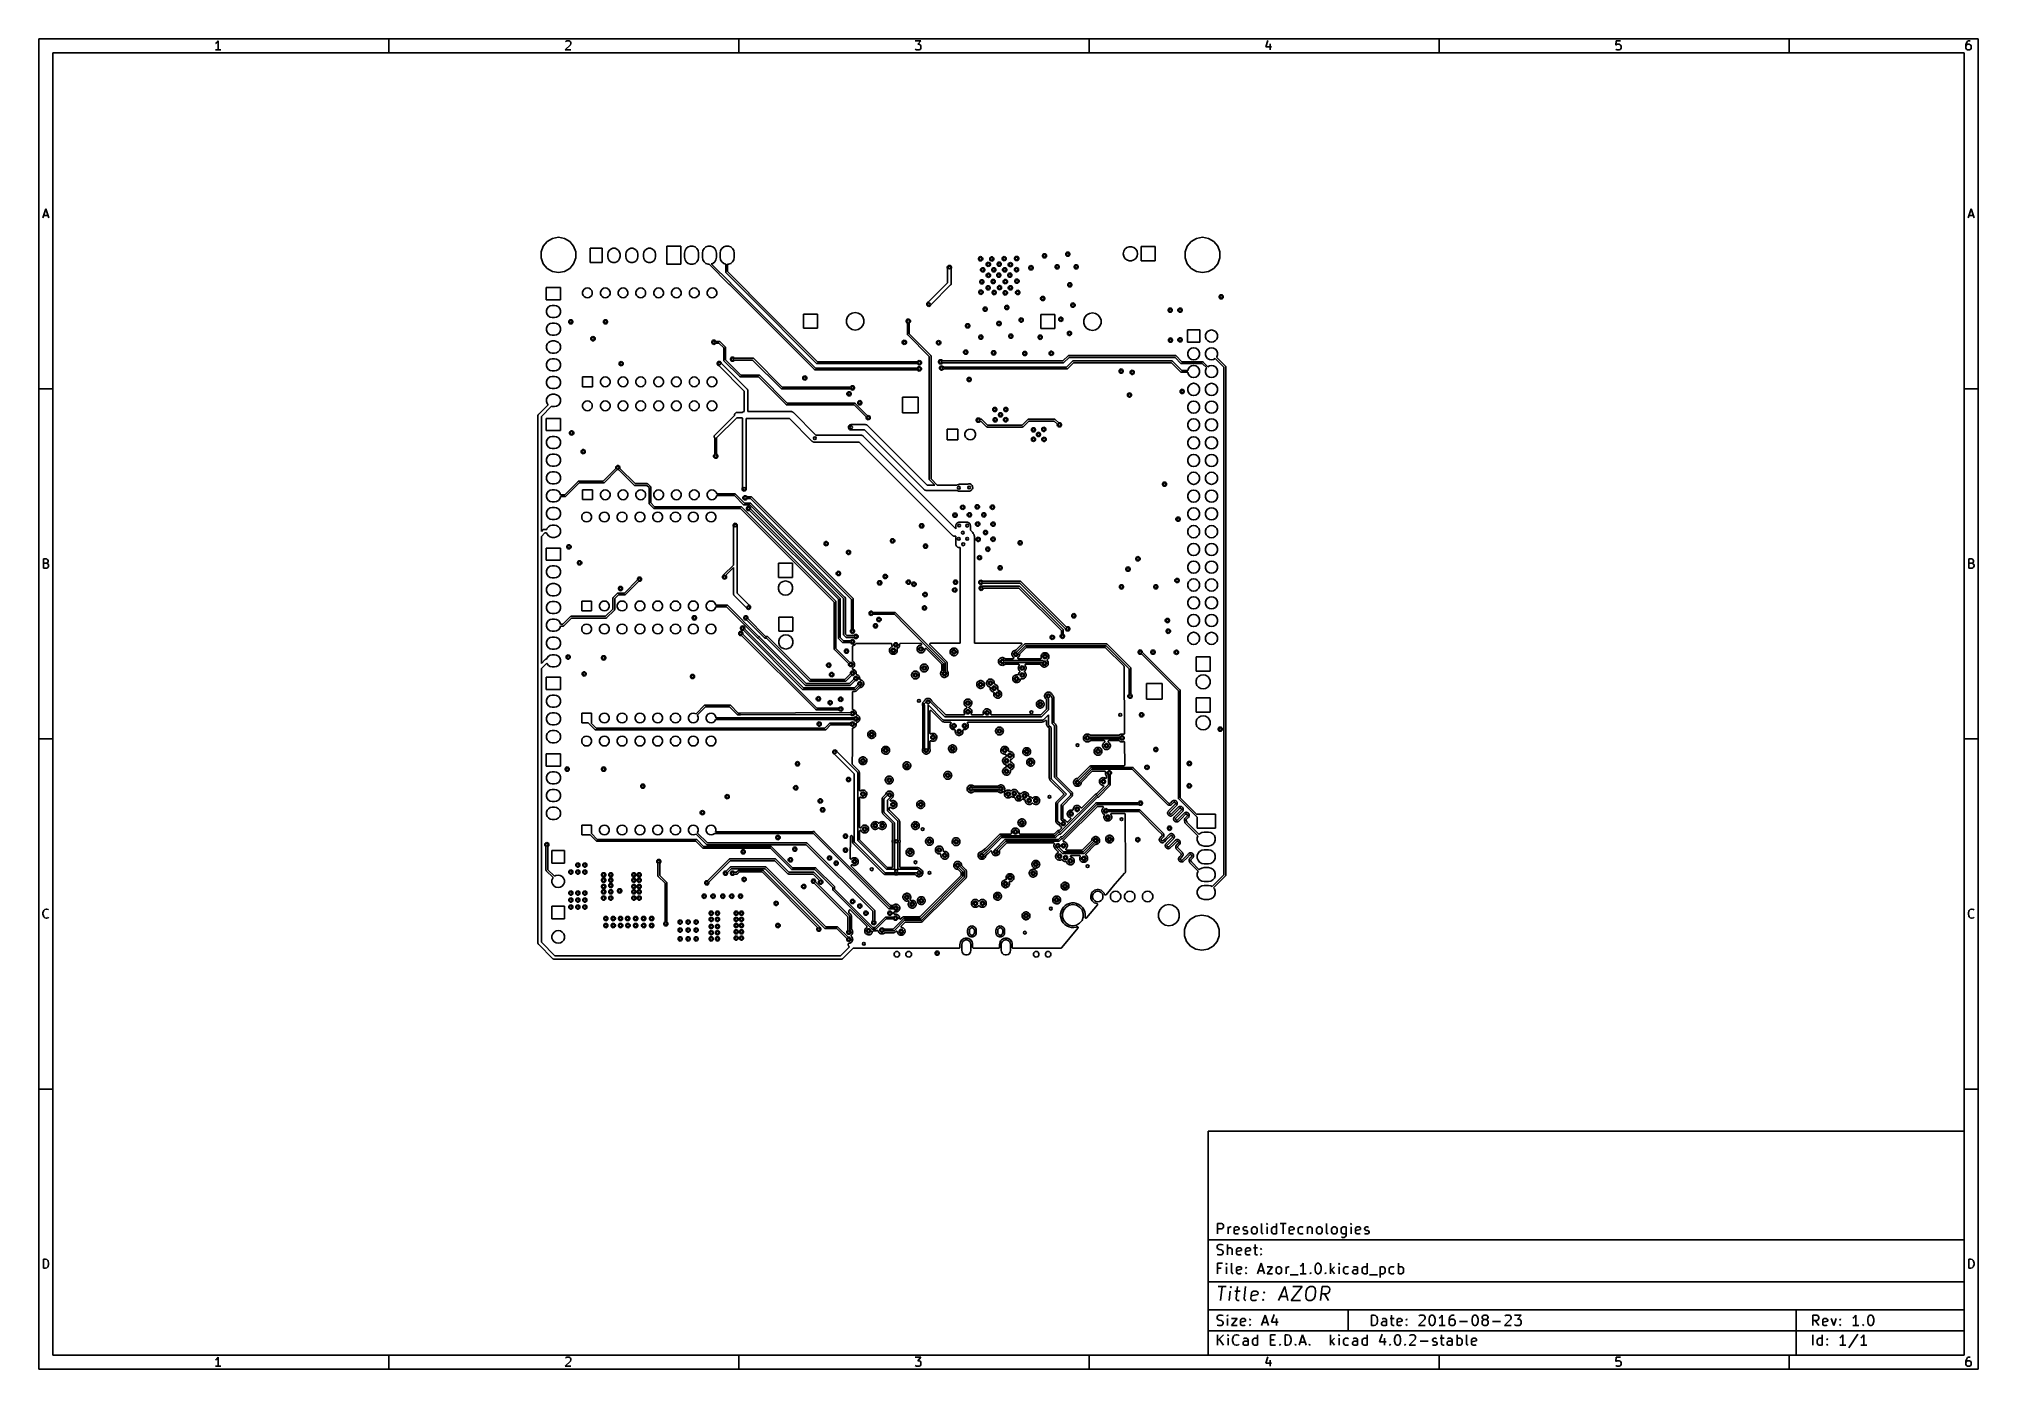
# Model space of a CAD drawing. Extents: x 10 to 287, y -200 to -10.
import ezdxf

# ---------------------------------------------------------------- set-up
doc = ezdxf.new("R2010")
doc.units = 0
doc.header["$MEASUREMENT"] = 0
doc.layers.add('BLACK', color=7, linetype='CONTINUOUS')

msp = doc.modelspace()

# ---------------------------------------------------------------- linework, layer by layer
at = {"layer": 'Black'}
for p, q in [((10, -10), (10, -200.007)), ((287.002, -10), (10, -10)), ((35.3714, -10.5976), (35.2476, -10.6595)), ((35.4952, -10.4738), (35.3714, -10.5976)), ((35.619, -10.2881), (35.4952, -10.4738)), ((35.619, -11.5881), (35.619, -10.2881)), ((60, -12), (60, -10)), ((85.9286, -10.8452), (85.1857, -11.5881)), ((85.2476, -10.4119), (85.3095, -10.35)), ((85.3095, -10.35), (85.4333, -10.2881)), ((85.4333, -10.2881), (85.7429, -10.2881)), ((85.7429, -10.2881), (85.8667, -10.35)), ((85.8667, -10.35), (85.9286, -10.4119)), ((85.9286, -10.4119), (85.9905, -10.5357)), ((85.9905, -10.6595), (85.9286, -10.8452)), ((85.9905, -10.5357), (85.9905, -10.6595)), ((110, -12), (110, -10)), ((135.186, -10.2881), (135.99, -10.2881)), ((135.99, -10.2881), (135.557, -10.7833)), ((135.557, -10.7833), (135.743, -10.7833)), ((135.743, -10.7833), (135.867, -10.8452)), ((135.867, -10.8452), (135.929, -10.9071)), ((135.929, -10.9071), (135.99, -11.031)), ((135.99, -11.031), (135.99, -11.3405)), ((160, -12), (160, -10)), ((185.557, -10.2262), (185.248, -11.1548)), ((185.867, -10.7214), (185.867, -11.5881)), ((210, -12), (210, -10)), ((235.31, -10.2881), (235.248, -10.9071)), ((235.248, -10.9071), (235.31, -10.8452)), ((235.929, -10.2881), (235.31, -10.2881)), ((235.31, -10.8452), (235.433, -10.7833)), ((235.433, -10.7833), (235.743, -10.7833)), ((235.743, -10.7833), (235.867, -10.8452)), ((235.867, -10.8452), (235.929, -10.9071)), ((235.929, -10.9071), (235.99, -11.031)), ((235.99, -11.031), (235.99, -11.3405)), ((260, -12), (260, -10)), ((285.31, -10.5976), (285.248, -10.8452)), ((285.248, -10.8452), (285.248, -11.3405)), ((285.31, -10.9071), (285.248, -11.031)), ((285.433, -10.4119), (285.31, -10.5976)), ((285.371, -10.8452), (285.31, -10.9071)), ((285.495, -10.7833), (285.371, -10.8452)), ((285.495, -10.35), (285.433, -10.4119)), ((285.619, -10.2881), (285.495, -10.35)), ((285.743, -10.7833), (285.495, -10.7833)), ((285.867, -10.2881), (285.619, -10.2881)), ((285.867, -10.8452), (285.743, -10.7833)), ((285.929, -10.9071), (285.867, -10.8452)), ((285.99, -11.031), (285.929, -10.9071)), ((285.99, -11.3405), (285.99, -11.031)), ((287.002, -200.007), (287.002, -10)), ((12, -12), (12, -198.007)), ((285.002, -12), (12, -12)), ((35.9905, -11.5881), (35.2476, -11.5881)), ((85.1857, -11.5881), (85.9905, -11.5881)), ((135.248, -11.5262), (135.186, -11.4643)), ((135.371, -11.5881), (135.248, -11.5262)), ((135.743, -11.5881), (135.371, -11.5881)), ((135.867, -11.5262), (135.743, -11.5881)), ((135.929, -11.4643), (135.867, -11.5262)), ((135.99, -11.3405), (135.929, -11.4643)), ((185.248, -11.1548), (186.052, -11.1548)), ((235.31, -11.5262), (235.248, -11.4643)), ((235.433, -11.5881), (235.31, -11.5262)), ((235.743, -11.5881), (235.433, -11.5881)), ((235.867, -11.5262), (235.743, -11.5881)), ((235.929, -11.4643), (235.867, -11.5262)), ((235.99, -11.3405), (235.929, -11.4643)), ((285.002, -198.007), (285.002, -12)), ((285.248, -11.3405), (285.31, -11.4643)), ((285.31, -11.4643), (285.371, -11.5262)), ((285.371, -11.5262), (285.495, -11.5881)), ((285.495, -11.5881), (285.743, -11.5881)), ((285.743, -11.5881), (285.867, -11.5262)), ((285.867, -11.5262), (285.929, -11.4643)), ((285.929, -11.4643), (285.99, -11.3405)), ((10.5667, -35.5881), (11, -34.2881)), ((10.6905, -35.2167), (11.3095, -35.2167)), ((11, -34.2881), (11.4333, -35.5881)), ((285.569, -35.5881), (286.002, -34.2881)), ((285.693, -35.2167), (286.312, -35.2167)), ((286.002, -34.2881), (286.436, -35.5881)), ((82.5976, -38.9406), (83.3526, -38.5047)), ((83.3526, -38.5047), (84.2112, -38.3533)), ((84.2112, -38.3533), (85.0697, -38.5047)), ((85.0697, -38.5047), (85.8247, -38.9406)), ((174.596, -38.9406), (175.351, -38.5047)), ((175.351, -38.5047), (176.21, -38.3533)), ((176.21, -38.3533), (177.068, -38.5047)), ((177.068, -38.5047), (177.823, -38.9406)), ((81.7391, -40.4276), (82.0373, -39.6084)), ((81.7391, -41.2994), (81.7391, -40.4276)), ((82.0373, -42.1186), (81.7391, -41.2994)), ((82.0373, -39.6084), (82.5976, -38.9406)), ((85.8247, -38.9406), (86.385, -39.6084)), ((86.385, -39.6084), (86.6832, -40.4276)), ((86.6832, -41.2994), (86.385, -42.1186)), ((86.6832, -40.4276), (86.6832, -41.2994)), ((88.7464, -41.946), (88.7464, -39.914)), ((88.7464, -39.914), (90.4736, -39.914)), ((90.4736, -39.914), (90.4736, -41.946)), ((91.2864, -40.7737), (91.3385, -40.4783)), ((91.2864, -41.0863), (91.2864, -40.7737)), ((91.3385, -41.3817), (91.2864, -41.0863)), ((91.3385, -40.4783), (91.4884, -40.2186)), ((91.4884, -41.6414), (91.3385, -41.3817)), ((91.4884, -40.2186), (91.7182, -40.0258)), ((91.7182, -40.0258), (92, -39.9232)), ((92, -39.9232), (92.3, -39.9232)), ((92.3, -39.9232), (92.5818, -40.0258)), ((92.5818, -40.0258), (92.8116, -40.2186)), ((92.8116, -40.2186), (92.9615, -40.4783)), ((92.9615, -41.3817), (92.8116, -41.6414)), ((92.9615, -40.4783), (93.0136, -40.7737)), ((93.0136, -41.0863), (92.9615, -41.3817)), ((93.0136, -40.7737), (93.0136, -41.0863)), ((93.8264, -40.7737), (93.8785, -40.4783)), ((93.8264, -41.0863), (93.8264, -40.7737)), ((93.8785, -41.3817), (93.8264, -41.0863)), ((93.8785, -40.4783), (94.0284, -40.2186)), ((94.0284, -41.6414), (93.8785, -41.3817)), ((94.0284, -40.2186), (94.2582, -40.0258)), ((94.2582, -40.0258), (94.54, -39.9232)), ((94.54, -39.9232), (94.84, -39.9232)), ((94.84, -39.9232), (95.1218, -40.0258)), ((95.1218, -40.0258), (95.3516, -40.2186)), ((95.3516, -40.2186), (95.5015, -40.4783)), ((95.5015, -41.3817), (95.3516, -41.6414)), ((95.5015, -40.4783), (95.5536, -40.7737)), ((95.5536, -41.0863), (95.5015, -41.3817)), ((95.5536, -40.7737), (95.5536, -41.0863)), ((96.3664, -40.7737), (96.4185, -40.4783)), ((96.3664, -41.0863), (96.3664, -40.7737)), ((96.4185, -41.3817), (96.3664, -41.0863)), ((96.4185, -40.4783), (96.5684, -40.2186)), ((96.5684, -41.6414), (96.4185, -41.3817)), ((96.5684, -40.2186), (96.7982, -40.0258)), ((96.7982, -40.0258), (97.08, -39.9232)), ((97.08, -39.9232), (97.38, -39.9232)), ((97.38, -39.9232), (97.6618, -40.0258)), ((97.6618, -40.0258), (97.8916, -40.2186)), ((97.8916, -40.2186), (98.0415, -40.4783)), ((98.0415, -41.3817), (97.8916, -41.6414)), ((98.0415, -40.4783), (98.0936, -40.7737)), ((98.0936, -41.0863), (98.0415, -41.3817)), ((98.0936, -40.7737), (98.0936, -41.0863)), ((99.7, -42.2), (99.7, -39.6)), ((99.7, -39.6), (101.7, -39.6)), ((101.7, -39.6), (101.7, -42.2)), ((102.24, -40.595), (102.3, -40.253)), ((102.24, -41.205), (102.24, -40.595)), ((102.3, -41.547), (102.24, -41.205)), ((102.3, -40.253), (102.474, -39.9522)), ((102.474, -41.8478), (102.3, -41.547)), ((102.474, -39.9522), (102.74, -39.729)), ((102.74, -39.729), (103.066, -39.6102)), ((103.066, -39.6102), (103.414, -39.6102)), ((103.414, -39.6102), (103.74, -39.729)), ((103.74, -39.729), (104.006, -39.9522)), ((104.006, -39.9522), (104.18, -40.253)), ((104.18, -41.547), (104.006, -41.8478)), ((104.18, -40.253), (104.24, -40.595)), ((104.24, -41.205), (104.18, -41.547)), ((104.24, -40.595), (104.24, -41.205)), ((104.78, -40.595), (104.84, -40.253)), ((104.78, -41.205), (104.78, -40.595)), ((104.84, -41.547), (104.78, -41.205)), ((104.84, -40.253), (105.014, -39.9522)), ((105.014, -41.8478), (104.84, -41.547)), ((105.014, -39.9522), (105.28, -39.729)), ((105.28, -39.729), (105.606, -39.6102)), ((105.606, -39.6102), (105.954, -39.6102)), ((105.954, -39.6102), (106.28, -39.729)), ((106.28, -39.729), (106.546, -39.9522)), ((106.546, -39.9522), (106.72, -40.253)), ((106.72, -41.547), (106.546, -41.8478)), ((106.72, -40.253), (106.78, -40.595)), ((106.78, -41.205), (106.72, -41.547)), ((106.78, -40.595), (106.78, -41.205)), ((107.32, -40.595), (107.38, -40.253)), ((107.32, -41.205), (107.32, -40.595)), ((107.38, -41.547), (107.32, -41.205)), ((107.38, -40.253), (107.554, -39.9522)), ((107.554, -41.8478), (107.38, -41.547)), ((107.554, -39.9522), (107.82, -39.729)), ((107.82, -39.729), (108.146, -39.6102)), ((108.146, -39.6102), (108.494, -39.6102)), ((108.494, -39.6102), (108.82, -39.729)), ((108.82, -39.729), (109.086, -39.9522)), ((109.086, -39.9522), (109.26, -40.253)), ((109.26, -41.547), (109.086, -41.8478)), ((109.26, -40.253), (109.32, -40.595)), ((109.32, -41.205), (109.26, -41.547)), ((109.32, -40.595), (109.32, -41.205)), ((144.225, -41.3599), (144.26, -41.2617)), ((144.225, -41.4644), (144.225, -41.3599)), ((144.26, -41.5626), (144.225, -41.4644)), ((144.26, -41.2617), (144.328, -41.1817)), ((144.328, -41.1817), (144.418, -41.1294)), ((144.418, -41.1294), (144.521, -41.1113)), ((144.521, -41.1113), (144.624, -41.1294)), ((144.624, -41.1294), (144.714, -41.1817)), ((144.714, -41.1817), (144.781, -41.2617)), ((144.781, -41.2617), (144.817, -41.3599)), ((144.817, -41.4644), (144.781, -41.5626)), ((144.817, -41.3599), (144.817, -41.4644)), ((145.815, -41.3929), (145.85, -41.2947)), ((145.815, -41.4974), (145.815, -41.3929)), ((145.85, -41.5956), (145.815, -41.4974)), ((145.85, -41.2947), (145.918, -41.2147)), ((145.918, -41.2147), (146.008, -41.1625)), ((146.008, -41.1625), (146.111, -41.1443)), ((146.111, -41.1443), (146.214, -41.1625)), ((146.214, -41.1625), (146.304, -41.2147)), ((146.304, -41.2147), (146.372, -41.2947)), ((146.372, -41.2947), (146.407, -41.3929)), ((146.407, -41.4974), (146.372, -41.5956)), ((146.407, -41.3929), (146.407, -41.4974)), ((147.585, -41.3472), (147.621, -41.249)), ((147.585, -41.4517), (147.585, -41.3472)), ((147.621, -41.5499), (147.585, -41.4517)), ((147.621, -41.249), (147.688, -41.169)), ((147.688, -41.6299), (147.621, -41.5499)), ((147.688, -41.169), (147.778, -41.1167)), ((147.778, -41.1167), (147.881, -41.0986)), ((147.881, -41.0986), (147.984, -41.1167)), ((147.984, -41.1167), (148.075, -41.169)), ((148.075, -41.169), (148.142, -41.249)), ((148.142, -41.5499), (148.075, -41.6299)), ((148.142, -41.249), (148.178, -41.3472)), ((148.178, -41.4517), (148.142, -41.5499)), ((148.178, -41.3472), (148.178, -41.4517)), ((149.368, -41.3244), (149.404, -41.2262)), ((149.368, -41.4288), (149.368, -41.3244)), ((149.404, -41.527), (149.368, -41.4288)), ((149.404, -41.2262), (149.471, -41.1461)), ((149.471, -41.6071), (149.404, -41.527)), ((149.471, -41.1461), (149.562, -41.0939)), ((149.562, -41.0939), (149.664, -41.0757)), ((149.664, -41.0757), (149.767, -41.0939)), ((149.767, -41.0939), (149.858, -41.1461)), ((149.858, -41.1461), (149.925, -41.2262)), ((149.925, -41.527), (149.858, -41.6071)), ((149.925, -41.2262), (149.961, -41.3244)), ((149.961, -41.4288), (149.925, -41.527)), ((149.961, -41.3244), (149.961, -41.4288)), ((153.348, -40.9434), (153.384, -40.8452)), ((153.348, -41.0478), (153.348, -40.9434)), ((153.384, -41.146), (153.348, -41.0478)), ((153.384, -40.8452), (153.451, -40.7651)), ((153.451, -41.2261), (153.384, -41.146)), ((153.451, -40.7651), (153.542, -40.7129)), ((153.542, -41.2783), (153.451, -41.2261)), ((153.542, -40.7129), (153.645, -40.6947)), ((153.645, -41.2965), (153.542, -41.2783)), ((153.645, -40.6947), (153.748, -40.7129)), ((153.748, -41.2783), (153.645, -41.2965)), ((153.748, -40.7129), (153.838, -40.7651)), ((153.838, -41.2261), (153.748, -41.2783)), ((153.838, -40.7651), (153.905, -40.8452)), ((153.905, -41.146), (153.838, -41.2261)), ((153.905, -40.8452), (153.941, -40.9434)), ((153.941, -41.0478), (153.905, -41.146)), ((153.941, -40.9434), (153.941, -41.0478)), ((156.676, -40.7148), (156.711, -40.6166)), ((156.676, -40.8192), (156.676, -40.7148)), ((156.711, -40.9174), (156.676, -40.8192)), ((156.711, -40.6166), (156.779, -40.5365)), ((156.779, -40.9975), (156.711, -40.9174)), ((156.779, -40.5365), (156.869, -40.4843)), ((156.869, -41.0497), (156.779, -40.9975)), ((156.869, -40.4843), (156.972, -40.4661)), ((156.972, -41.0679), (156.869, -41.0497)), ((156.972, -40.4661), (157.075, -40.4843)), ((157.075, -41.0497), (156.972, -41.0679)), ((157.075, -40.4843), (157.165, -40.5365)), ((157.165, -40.9975), (157.075, -41.0497)), ((157.165, -40.5365), (157.233, -40.6166)), ((157.233, -40.9174), (157.165, -40.9975)), ((157.233, -40.6166), (157.268, -40.7148)), ((157.268, -40.8192), (157.233, -40.9174)), ((157.268, -40.7148), (157.268, -40.8192)), ((164.894, -40.6961), (164.955, -40.3486)), ((164.894, -40.7039), (164.894, -40.6961)), ((164.955, -41.0514), (164.894, -40.7039)), ((164.955, -40.3486), (165.132, -40.043)), ((165.132, -41.357), (164.955, -41.0514)), ((165.132, -40.043), (165.402, -39.8162)), ((165.402, -41.5838), (165.132, -41.357)), ((165.402, -39.8162), (165.734, -39.6956)), ((165.734, -39.6956), (166.086, -39.6956)), ((166.086, -39.6956), (166.418, -39.8162)), ((166.418, -39.8162), (166.688, -40.043)), ((166.688, -41.357), (166.418, -41.5838)), ((166.688, -40.043), (166.865, -40.3486)), ((166.865, -41.0514), (166.688, -41.357)), ((166.865, -40.3486), (166.926, -40.6961)), ((166.926, -40.7039), (166.865, -41.0514)), ((166.926, -40.6961), (166.926, -40.7039)), ((167.434, -41.716), (167.434, -39.684)), ((167.434, -39.684), (169.466, -39.684)), ((169.466, -39.684), (169.466, -41.716)), ((173.738, -40.4276), (174.036, -39.6084)), ((173.738, -41.2994), (173.738, -40.4276)), ((174.036, -42.1186), (173.738, -41.2994)), ((174.036, -39.6084), (174.596, -38.9406)), ((177.823, -38.9406), (178.384, -39.6084)), ((178.384, -39.6084), (178.682, -40.4276)), ((178.682, -41.2994), (178.384, -42.1186)), ((178.682, -40.4276), (178.682, -41.2994)), ((82.5976, -42.7864), (82.0373, -42.1186)), ((83.3526, -43.2223), (82.5976, -42.7864)), ((84.2112, -43.3737), (83.3526, -43.2223)), ((85.0697, -43.2223), (84.2112, -43.3737)), ((85.8247, -42.7864), (85.0697, -43.2223)), ((86.385, -42.1186), (85.8247, -42.7864)), ((90.4736, -41.946), (88.7464, -41.946)), ((91.7182, -41.8342), (91.4884, -41.6414)), ((92, -41.9368), (91.7182, -41.8342)), ((92.3, -41.9368), (92, -41.9368)), ((92.5818, -41.8342), (92.3, -41.9368)), ((92.8116, -41.6414), (92.5818, -41.8342)), ((94.2582, -41.8342), (94.0284, -41.6414)), ((94.54, -41.9368), (94.2582, -41.8342)), ((94.84, -41.9368), (94.54, -41.9368)), ((95.1218, -41.8342), (94.84, -41.9368)), ((95.3516, -41.6414), (95.1218, -41.8342)), ((96.7982, -41.8342), (96.5684, -41.6414)), ((97.08, -41.9368), (96.7982, -41.8342)), ((97.38, -41.9368), (97.08, -41.9368)), ((97.6618, -41.8342), (97.38, -41.9368)), ((97.8916, -41.6414), (97.6618, -41.8342)), ((101.7, -42.2), (99.7, -42.2)), ((102.74, -42.071), (102.474, -41.8478)), ((103.066, -42.1898), (102.74, -42.071)), ((103.414, -42.1898), (103.066, -42.1898)), ((103.74, -42.071), (103.414, -42.1898)), ((104.006, -41.8478), (103.74, -42.071)), ((105.28, -42.071), (105.014, -41.8478)), ((105.606, -42.1898), (105.28, -42.071)), ((105.73, -42.1898), (105.606, -42.1898)), ((108.621, -45.0805), (105.73, -42.1898)), ((106.28, -42.071), (106.053, -42.1536)), ((106.053, -42.1536), (108.773, -44.8735)), ((106.546, -41.8478), (106.28, -42.071)), ((107.82, -42.071), (107.554, -41.8478)), ((108.113, -42.1776), (107.82, -42.071)), ((108.113, -43.31), (108.113, -42.1776)), ((108.114, -43.3155), (108.113, -43.31)), ((108.113, -43.3211), (108.114, -43.3155)), ((108.118, -43.3371), (108.113, -43.3211)), ((108.121, -43.3534), (108.118, -43.3371)), ((108.123, -43.3583), (108.121, -43.3534)), ((108.125, -43.3637), (108.123, -43.3583)), ((108.134, -43.3773), (108.125, -43.3637)), ((108.143, -43.3916), (108.134, -43.3773)), ((108.147, -43.3952), (108.143, -43.3916)), ((108.15, -43.3998), (108.147, -43.3952)), ((111.144, -46.3941), (108.15, -43.3998)), ((108.494, -42.1898), (108.367, -42.1898)), ((108.367, -42.1898), (108.367, -43.2574)), ((108.367, -43.2574), (111.406, -46.2964)), ((108.82, -42.071), (108.494, -42.1898)), ((109.086, -41.8478), (108.82, -42.071)), ((139.764, -42.6096), (139.8, -42.5114)), ((139.764, -42.7141), (139.764, -42.6096)), ((139.8, -42.8123), (139.764, -42.7141)), ((139.8, -42.5114), (139.867, -42.4314)), ((139.807, -42.8201), (139.8, -42.8123)), ((139.807, -44.8579), (139.807, -42.8201)), ((139.867, -42.4314), (139.958, -42.3791)), ((139.958, -42.3791), (140.061, -42.361)), ((140.061, -42.361), (140.164, -42.3791)), ((140.164, -42.3791), (140.254, -42.4314)), ((140.254, -42.4314), (140.321, -42.5114)), ((140.321, -42.8123), (140.315, -42.8201)), ((140.315, -42.8201), (140.315, -44.9631)), ((140.321, -42.5114), (140.357, -42.6096)), ((140.357, -42.7141), (140.321, -42.8123)), ((140.357, -42.6096), (140.357, -42.7141)), ((144.328, -41.6426), (144.26, -41.5626)), ((144.418, -41.6949), (144.328, -41.6426)), ((144.521, -41.713), (144.418, -41.6949)), ((144.624, -41.6949), (144.521, -41.713)), ((144.522, -42.9474), (144.558, -42.8492)), ((144.522, -43.0519), (144.522, -42.9474)), ((144.558, -43.1501), (144.522, -43.0519)), ((144.558, -42.8492), (144.625, -42.7692)), ((144.625, -43.2301), (144.558, -43.1501)), ((144.714, -41.6426), (144.624, -41.6949)), ((144.625, -42.7692), (144.715, -42.7169)), ((144.715, -43.2824), (144.625, -43.2301)), ((144.781, -41.5626), (144.714, -41.6426)), ((144.715, -42.7169), (144.818, -42.6988)), ((144.818, -43.3005), (144.715, -43.2824)), ((144.818, -42.6988), (144.921, -42.7169)), ((144.921, -43.2824), (144.818, -43.3005)), ((144.921, -42.7169), (145.011, -42.7692)), ((145.011, -43.2301), (144.921, -43.2824)), ((145.011, -42.7692), (145.079, -42.8492)), ((145.079, -43.1501), (145.011, -43.2301)), ((145.079, -42.8492), (145.114, -42.9474)), ((145.114, -43.0519), (145.079, -43.1501)), ((145.114, -42.9474), (145.114, -43.0519)), ((145.322, -42.16), (145.358, -42.0618)), ((145.322, -42.2645), (145.322, -42.16)), ((145.358, -42.3627), (145.322, -42.2645)), ((145.335, -43.7247), (145.37, -43.6265)), ((145.335, -43.8291), (145.335, -43.7247)), ((145.37, -43.9273), (145.335, -43.8291)), ((145.358, -42.0618), (145.425, -41.9818)), ((145.425, -42.4427), (145.358, -42.3627)), ((145.37, -43.6265), (145.438, -43.5464)), ((145.438, -44.0074), (145.37, -43.9273)), ((145.425, -41.9818), (145.515, -41.9295)), ((145.515, -42.495), (145.425, -42.4427)), ((145.438, -43.5464), (145.528, -43.4942)), ((145.528, -44.0596), (145.438, -44.0074)), ((145.515, -41.9295), (145.618, -41.9114)), ((145.618, -42.5131), (145.515, -42.495)), ((145.528, -43.4942), (145.631, -43.476)), ((145.631, -44.0778), (145.528, -44.0596)), ((145.618, -41.9114), (145.721, -41.9295)), ((145.721, -42.495), (145.618, -42.5131)), ((145.631, -43.476), (145.734, -43.4942)), ((145.734, -44.0596), (145.631, -44.0778)), ((145.721, -41.9295), (145.812, -41.9818)), ((145.812, -42.4427), (145.721, -42.495)), ((145.734, -43.4942), (145.824, -43.5464)), ((145.824, -44.0074), (145.734, -44.0596)), ((145.812, -41.9818), (145.879, -42.0618)), ((145.879, -42.3627), (145.812, -42.4427)), ((145.824, -43.5464), (145.891, -43.6265)), ((145.891, -43.9273), (145.824, -44.0074)), ((145.918, -41.6757), (145.85, -41.5956)), ((145.879, -42.0618), (145.914, -42.16)), ((145.914, -42.2645), (145.879, -42.3627)), ((145.891, -43.6265), (145.927, -43.7247)), ((145.927, -43.8291), (145.891, -43.9273)), ((145.914, -42.16), (145.914, -42.2645)), ((146.008, -41.7279), (145.918, -41.6757)), ((145.927, -43.7247), (145.927, -43.8291)), ((146.111, -41.746), (146.008, -41.7279)), ((146.214, -41.7279), (146.111, -41.746)), ((146.112, -42.9474), (146.148, -42.8492)), ((146.112, -43.0519), (146.112, -42.9474)), ((146.148, -43.1501), (146.112, -43.0519)), ((146.148, -42.8492), (146.215, -42.7692)), ((146.215, -43.2301), (146.148, -43.1501)), ((146.304, -41.6757), (146.214, -41.7279)), ((146.215, -42.7692), (146.305, -42.7169)), ((146.305, -43.2824), (146.215, -43.2301)), ((146.372, -41.5956), (146.304, -41.6757)), ((146.305, -42.7169), (146.408, -42.6988)), ((146.408, -43.3005), (146.305, -43.2824)), ((146.408, -42.6988), (146.511, -42.7169)), ((146.511, -43.2824), (146.408, -43.3005)), ((146.511, -42.7169), (146.602, -42.7692)), ((146.602, -43.2301), (146.511, -43.2824)), ((146.602, -42.7692), (146.669, -42.8492)), ((146.669, -43.1501), (146.602, -43.2301)), ((146.669, -42.8492), (146.704, -42.9474)), ((146.704, -43.0519), (146.669, -43.1501)), ((146.704, -42.9474), (146.704, -43.0519)), ((146.815, -43.7094), (146.851, -43.6112)), ((146.815, -43.8139), (146.815, -43.7094)), ((146.851, -43.9121), (146.815, -43.8139)), ((146.851, -43.6112), (146.918, -43.5312)), ((146.918, -43.9921), (146.851, -43.9121)), ((146.876, -42.1372), (146.912, -42.039)), ((146.876, -42.2416), (146.876, -42.1372)), ((146.912, -42.3398), (146.876, -42.2416)), ((146.912, -42.039), (146.979, -41.9589)), ((146.979, -42.4199), (146.912, -42.3398)), ((146.918, -43.5312), (147.009, -43.4789)), ((147.009, -44.0444), (146.918, -43.9921)), ((146.979, -41.9589), (147.07, -41.9067)), ((147.07, -42.4721), (146.979, -42.4199)), ((147.009, -43.4789), (147.112, -43.4608)), ((147.112, -44.0625), (147.009, -44.0444)), ((147.07, -41.9067), (147.173, -41.8885)), ((147.173, -42.4903), (147.07, -42.4721)), ((147.112, -43.4608), (147.215, -43.4789)), ((147.215, -44.0444), (147.112, -44.0625)), ((147.173, -41.8885), (147.276, -41.9067)), ((147.276, -42.4721), (147.173, -42.4903)), ((147.215, -43.4789), (147.305, -43.5312)), ((147.305, -43.9921), (147.215, -44.0444)), ((147.276, -41.9067), (147.366, -41.9589)), ((147.366, -42.4199), (147.276, -42.4721)), ((147.305, -43.5312), (147.372, -43.6112)), ((147.372, -43.9121), (147.305, -43.9921)), ((147.366, -41.9589), (147.433, -42.039)), ((147.433, -42.3398), (147.366, -42.4199)), ((147.372, -43.6112), (147.408, -43.7094)), ((147.408, -43.8139), (147.372, -43.9121)), ((147.408, -43.7094), (147.408, -43.8139)), ((147.433, -42.039), (147.469, -42.1372)), ((147.469, -42.2416), (147.433, -42.3398)), ((147.469, -42.1372), (147.469, -42.2416)), ((147.666, -42.9373), (147.702, -42.8391)), ((147.666, -43.0417), (147.666, -42.9373)), ((147.702, -43.1399), (147.666, -43.0417)), ((147.778, -41.6822), (147.688, -41.6299)), ((147.702, -42.8391), (147.769, -42.759)), ((147.769, -43.22), (147.702, -43.1399)), ((147.769, -42.759), (147.86, -42.7068)), ((147.86, -43.2722), (147.769, -43.22)), ((147.881, -41.7003), (147.778, -41.6822)), ((147.86, -42.7068), (147.963, -42.6886)), ((147.963, -43.2904), (147.86, -43.2722)), ((147.984, -41.6822), (147.881, -41.7003)), ((147.963, -42.6886), (148.066, -42.7068)), ((148.066, -43.2722), (147.963, -43.2904)), ((148.075, -41.6299), (147.984, -41.6822)), ((148.066, -42.7068), (148.156, -42.759)), ((148.156, -43.22), (148.066, -43.2722)), ((148.156, -42.759), (148.223, -42.8391)), ((148.223, -43.1399), (148.156, -43.22)), ((148.223, -42.8391), (148.259, -42.9373)), ((148.259, -43.0417), (148.223, -43.1399)), ((148.259, -42.9373), (148.259, -43.0417)), ((148.398, -43.6916), (148.434, -43.5934)), ((148.398, -43.7961), (148.398, -43.6916)), ((148.434, -43.8943), (148.398, -43.7961)), ((148.434, -43.5934), (148.501, -43.5134)), ((148.501, -43.9744), (148.434, -43.8943)), ((148.477, -42.2057), (148.512, -42.1075)), ((148.477, -42.3102), (148.477, -42.2057)), ((148.512, -42.4084), (148.477, -42.3102)), ((148.501, -43.5134), (148.591, -43.4612)), ((148.591, -44.0266), (148.501, -43.9744)), ((148.512, -42.1075), (148.579, -42.0275)), ((148.579, -42.4885), (148.512, -42.4084)), ((148.579, -42.0275), (148.67, -41.9753)), ((148.67, -42.5407), (148.579, -42.4885)), ((148.591, -43.4612), (148.694, -43.443)), ((148.694, -44.0447), (148.591, -44.0266)), ((148.67, -41.9753), (148.773, -41.9571)), ((148.773, -42.5588), (148.67, -42.5407)), ((148.694, -43.443), (148.797, -43.4612)), ((148.797, -44.0266), (148.694, -44.0447)), ((148.773, -41.9571), (148.876, -41.9753)), ((148.876, -42.5407), (148.773, -42.5588)), ((148.797, -43.4612), (148.888, -43.5134)), ((148.888, -43.9744), (148.797, -44.0266)), ((148.876, -41.9753), (148.966, -42.0275)), ((148.966, -42.4885), (148.876, -42.5407)), ((148.888, -43.5134), (148.955, -43.5934)), ((148.955, -43.8943), (148.888, -43.9744)), ((148.955, -43.5934), (148.99, -43.6916)), ((148.99, -43.7961), (148.955, -43.8943)), ((148.966, -42.0275), (149.033, -42.1075)), ((149.033, -42.4084), (148.966, -42.4885)), ((148.99, -43.6916), (148.99, -43.7961)), ((149.033, -42.1075), (149.069, -42.2057)), ((149.069, -42.3102), (149.033, -42.4084)), ((149.069, -42.2057), (149.069, -42.3102)), ((149.358, -42.9246), (149.394, -42.8264)), ((149.358, -43.029), (149.358, -42.9246)), ((149.394, -43.1272), (149.358, -43.029)), ((149.394, -42.8264), (149.461, -42.7463)), ((149.461, -43.2073), (149.394, -43.1272)), ((149.461, -42.7463), (149.551, -42.6941)), ((149.551, -43.2595), (149.461, -43.2073)), ((149.562, -41.6593), (149.471, -41.6071)), ((149.551, -42.6941), (149.654, -42.6759)), ((149.654, -43.2777), (149.551, -43.2595)), ((149.664, -41.6775), (149.562, -41.6593)), ((149.607, -44.3298), (149.71, -44.3117)), ((149.654, -42.6759), (149.757, -42.6941)), ((149.757, -43.2595), (149.654, -43.2777)), ((149.767, -41.6593), (149.664, -41.6775)), ((149.71, -44.3117), (149.813, -44.3298)), ((149.757, -42.6941), (149.848, -42.7463)), ((149.848, -43.2073), (149.757, -43.2595)), ((149.858, -41.6071), (149.767, -41.6593)), ((149.848, -42.7463), (149.915, -42.8264)), ((149.915, -43.1272), (149.848, -43.2073)), ((149.915, -42.8264), (149.951, -42.9246)), ((149.951, -43.029), (149.915, -43.1272)), ((149.951, -42.9246), (149.951, -43.029)), ((151.418, -42.6452), (151.454, -42.547)), ((151.418, -42.7496), (151.418, -42.6452)), ((151.454, -42.8478), (151.418, -42.7496)), ((151.454, -42.547), (151.521, -42.4669)), ((151.521, -42.9279), (151.454, -42.8478)), ((151.521, -42.4669), (151.611, -42.4147)), ((151.611, -42.9801), (151.521, -42.9279)), ((151.611, -42.4147), (151.714, -42.3965)), ((151.714, -42.9983), (151.611, -42.9801)), ((151.714, -42.3965), (151.817, -42.4147)), ((151.817, -42.9801), (151.714, -42.9983)), ((151.817, -42.4147), (151.908, -42.4669)), ((151.908, -42.9279), (151.817, -42.9801)), ((151.908, -42.4669), (151.975, -42.547)), ((151.975, -42.8478), (151.908, -42.9279)), ((151.975, -42.547), (152.01, -42.6452)), ((152.01, -42.7496), (151.975, -42.8478)), ((152.01, -42.6452), (152.01, -42.7496)), ((155.152, -42.5182), (155.187, -42.42)), ((155.152, -42.6226), (155.152, -42.5182)), ((155.187, -42.7208), (155.152, -42.6226)), ((155.187, -42.42), (155.255, -42.3399)), ((155.255, -42.8009), (155.187, -42.7208)), ((155.255, -42.3399), (155.345, -42.2877)), ((155.345, -42.8531), (155.255, -42.8009)), ((155.345, -42.2877), (155.448, -42.2695)), ((155.448, -42.8713), (155.345, -42.8531)), ((155.448, -42.2695), (155.551, -42.2877)), ((155.551, -42.8531), (155.448, -42.8713)), ((155.551, -42.2877), (155.641, -42.3399)), ((155.641, -42.8009), (155.551, -42.8531)), ((155.641, -42.3399), (155.709, -42.42)), ((155.709, -42.7208), (155.641, -42.8009)), ((155.709, -42.42), (155.744, -42.5182)), ((155.744, -42.6226), (155.709, -42.7208)), ((155.744, -42.5182), (155.744, -42.6226)), ((157.87, -42.5182), (157.905, -42.42)), ((157.87, -42.6226), (157.87, -42.5182)), ((157.905, -42.7208), (157.87, -42.6226)), ((157.905, -42.42), (157.972, -42.3399)), ((157.972, -42.8009), (157.905, -42.7208)), ((157.972, -42.3399), (158.063, -42.2877)), ((158.063, -42.8531), (157.972, -42.8009)), ((158.063, -42.2877), (158.166, -42.2695)), ((158.166, -42.8713), (158.063, -42.8531)), ((158.166, -42.2695), (158.269, -42.2877)), ((158.269, -42.8531), (158.166, -42.8713)), ((158.269, -42.2877), (158.359, -42.3399)), ((158.359, -42.8009), (158.269, -42.8531)), ((158.359, -42.3399), (158.426, -42.42)), ((158.426, -42.7208), (158.359, -42.8009)), ((158.426, -42.42), (158.462, -42.5182)), ((158.462, -42.6226), (158.426, -42.7208)), ((158.462, -42.5182), (158.462, -42.6226)), ((165.734, -41.7044), (165.402, -41.5838)), ((166.086, -41.7044), (165.734, -41.7044)), ((166.418, -41.5838), (166.086, -41.7044)), ((169.466, -41.716), (167.434, -41.716)), ((174.596, -42.7864), (174.036, -42.1186)), ((175.351, -43.2223), (174.596, -42.7864)), ((176.21, -43.3737), (175.351, -43.2223)), ((177.068, -43.2223), (176.21, -43.3737)), ((177.823, -42.7864), (177.068, -43.2223)), ((178.384, -42.1186), (177.823, -42.7864)), ((82.484, -47.2636), (82.484, -45.5364)), ((82.484, -45.5364), (84.516, -45.5364)), ((84.516, -45.5364), (84.516, -47.2636)), ((87.6761, -46.1697), (87.7594, -45.9409)), ((87.6761, -46.4133), (87.6761, -46.1697)), ((87.7594, -46.6421), (87.6761, -46.4133)), ((87.7594, -45.9409), (87.9159, -45.7544)), ((87.9159, -46.8286), (87.7594, -46.6421)), ((87.9159, -45.7544), (88.1268, -45.6326)), ((88.1268, -46.9504), (87.9159, -46.8286)), ((88.1268, -45.6326), (88.3666, -45.5903)), ((88.3666, -46.9927), (88.1268, -46.9504)), ((88.3666, -45.5903), (88.6064, -45.6326)), ((88.6064, -46.9504), (88.3666, -46.9927)), ((88.6064, -45.6326), (88.8173, -45.7544)), ((88.8173, -46.8286), (88.6064, -46.9504)), ((88.8173, -45.7544), (88.9738, -45.9409)), ((88.9738, -46.6421), (88.8173, -46.8286)), ((88.9738, -45.9409), (89.0571, -46.1697)), ((89.0571, -46.4133), (88.9738, -46.6421)), ((89.0571, -46.1697), (89.0571, -46.4133)), ((90.2161, -46.1697), (90.2994, -45.9409)), ((90.2161, -46.4133), (90.2161, -46.1697)), ((90.2994, -46.6421), (90.2161, -46.4133)), ((90.2994, -45.9409), (90.4559, -45.7544)), ((90.4559, -46.8286), (90.2994, -46.6421)), ((90.4559, -45.7544), (90.6668, -45.6326)), ((90.6668, -46.9504), (90.4559, -46.8286)), ((90.6668, -45.6326), (90.9066, -45.5903)), ((90.9066, -46.9927), (90.6668, -46.9504)), ((90.9066, -45.5903), (91.1464, -45.6326)), ((91.1464, -46.9504), (90.9066, -46.9927)), ((91.1464, -45.6326), (91.3573, -45.7544)), ((91.3573, -46.8286), (91.1464, -46.9504)), ((91.3573, -45.7544), (91.5138, -45.9409)), ((91.5138, -46.6421), (91.3573, -46.8286)), ((91.5138, -45.9409), (91.5971, -46.1697)), ((91.5971, -46.4133), (91.5138, -46.6421)), ((91.5971, -46.1697), (91.5971, -46.4133)), ((92.7561, -46.1697), (92.8394, -45.9409)), ((92.7561, -46.4133), (92.7561, -46.1697)), ((92.8394, -46.6421), (92.7561, -46.4133)), ((92.8394, -45.9409), (92.9959, -45.7544)), ((92.9959, -46.8286), (92.8394, -46.6421)), ((92.9959, -45.7544), (93.2068, -45.6326)), ((93.2068, -46.9504), (92.9959, -46.8286)), ((93.2068, -45.6326), (93.4466, -45.5903)), ((93.4466, -46.9927), (93.2068, -46.9504)), ((93.4466, -45.5903), (93.6864, -45.6326)), ((93.6864, -46.9504), (93.4466, -46.9927)), ((93.6864, -45.6326), (93.8973, -45.7544)), ((93.8973, -46.8286), (93.6864, -46.9504)), ((93.8973, -45.7544), (94.0538, -45.9409)), ((94.0538, -46.6421), (93.8973, -46.8286)), ((94.0538, -45.9409), (94.1371, -46.1697)), ((94.1371, -46.4133), (94.0538, -46.6421)), ((94.1371, -46.1697), (94.1371, -46.4133)), ((95.2961, -46.1697), (95.3794, -45.9409)), ((95.2961, -46.4133), (95.2961, -46.1697)), ((95.3794, -46.6421), (95.2961, -46.4133)), ((95.3794, -45.9409), (95.5359, -45.7544)), ((95.5359, -46.8286), (95.3794, -46.6421)), ((95.5359, -45.7544), (95.7468, -45.6326)), ((95.7468, -46.9504), (95.5359, -46.8286)), ((95.7468, -45.6326), (95.9866, -45.5903)), ((95.9866, -46.9927), (95.7468, -46.9504)), ((95.9866, -45.5903), (96.2264, -45.6326)), ((96.2264, -46.9504), (95.9866, -46.9927)), ((96.2264, -45.6326), (96.4373, -45.7544)), ((96.4373, -46.8286), (96.2264, -46.9504)), ((96.4373, -45.7544), (96.5938, -45.9409)), ((96.5938, -46.6421), (96.4373, -46.8286)), ((96.5938, -45.9409), (96.6771, -46.1697)), ((96.6771, -46.4133), (96.5938, -46.6421)), ((96.6771, -46.1697), (96.6771, -46.4133)), ((97.8361, -46.1697), (97.9194, -45.9409)), ((97.8361, -46.4133), (97.8361, -46.1697)), ((97.9194, -46.6421), (97.8361, -46.4133)), ((97.9194, -45.9409), (98.0759, -45.7544)), ((98.0759, -46.8286), (97.9194, -46.6421)), ((98.0759, -45.7544), (98.2868, -45.6326)), ((98.2868, -46.9504), (98.0759, -46.8286)), ((98.2868, -45.6326), (98.5266, -45.5903)), ((98.5266, -46.9927), (98.2868, -46.9504)), ((98.5266, -45.5903), (98.7664, -45.6326)), ((98.7664, -46.9504), (98.5266, -46.9927)), ((98.7664, -45.6326), (98.9773, -45.7544)), ((98.9773, -46.8286), (98.7664, -46.9504)), ((98.9773, -45.7544), (99.1338, -45.9409)), ((99.1338, -46.6421), (98.9773, -46.8286)), ((99.1338, -45.9409), (99.2171, -46.1697)), ((99.2171, -46.4133), (99.1338, -46.6421)), ((99.2171, -46.1697), (99.2171, -46.4133)), ((100.376, -46.1697), (100.459, -45.9409)), ((100.376, -46.4133), (100.376, -46.1697)), ((100.459, -46.6421), (100.376, -46.4133)), ((100.459, -45.9409), (100.616, -45.7544)), ((100.616, -46.8286), (100.459, -46.6421)), ((100.616, -45.7544), (100.827, -45.6326)), ((100.827, -46.9504), (100.616, -46.8286)), ((100.827, -45.6326), (101.067, -45.5903)), ((101.067, -46.9927), (100.827, -46.9504)), ((101.067, -45.5903), (101.306, -45.6326)), ((101.306, -46.9504), (101.067, -46.9927)), ((101.306, -45.6326), (101.517, -45.7544)), ((101.517, -46.8286), (101.306, -46.9504)), ((101.517, -45.7544), (101.674, -45.9409)), ((101.674, -46.6421), (101.517, -46.8286)), ((101.674, -45.9409), (101.757, -46.1697)), ((101.757, -46.4133), (101.674, -46.6421)), ((101.757, -46.1697), (101.757, -46.4133)), ((102.916, -46.1697), (102.999, -45.9409)), ((102.916, -46.4133), (102.916, -46.1697)), ((102.999, -46.6421), (102.916, -46.4133)), ((102.999, -45.9409), (103.156, -45.7544)), ((103.156, -46.8286), (102.999, -46.6421)), ((103.156, -45.7544), (103.367, -45.6326)), ((103.367, -46.9504), (103.156, -46.8286)), ((103.367, -45.6326), (103.607, -45.5903)), ((103.607, -46.9927), (103.367, -46.9504)), ((103.607, -45.5903), (103.846, -45.6326)), ((103.846, -46.9504), (103.607, -46.9927)), ((103.846, -45.6326), (104.057, -45.7544)), ((104.057, -46.8286), (103.846, -46.9504)), ((104.057, -45.7544), (104.214, -45.9409)), ((104.214, -46.6421), (104.057, -46.8286)), ((104.214, -45.9409), (104.297, -46.1697)), ((104.297, -46.4133), (104.214, -46.6421)), ((104.297, -46.1697), (104.297, -46.4133)), ((105.456, -46.1697), (105.539, -45.9409)), ((105.456, -46.4133), (105.456, -46.1697)), ((105.539, -46.6421), (105.456, -46.4133)), ((105.539, -45.9409), (105.696, -45.7544)), ((105.696, -46.8286), (105.539, -46.6421)), ((105.696, -45.7544), (105.907, -45.6326)), ((105.907, -46.9504), (105.696, -46.8286)), ((105.907, -45.6326), (106.147, -45.5903)), ((106.147, -46.9927), (105.907, -46.9504)), ((106.147, -45.5903), (106.386, -45.6326)), ((106.386, -46.9504), (106.147, -46.9927)), ((106.386, -45.6326), (106.597, -45.7544)), ((106.597, -46.8286), (106.386, -46.9504)), ((106.597, -45.7544), (106.754, -45.9409)), ((106.754, -46.6421), (106.597, -46.8286)), ((106.754, -45.9409), (106.837, -46.1697)), ((106.837, -46.4133), (106.754, -46.6421)), ((106.837, -46.1697), (106.837, -46.4133)), ((108.625, -45.0837), (108.621, -45.0805)), ((108.629, -45.088), (108.625, -45.0837)), ((108.643, -45.0963), (108.629, -45.088)), ((108.65, -45.1006), (108.643, -45.0963)), ((120.789, -57.2398), (108.65, -45.1006)), ((108.773, -44.8735), (108.802, -44.8936)), ((108.802, -44.8936), (108.809, -44.9009)), ((108.809, -44.9009), (108.809, -44.9009)), ((108.809, -44.9009), (120.931, -57.023)), ((111.162, -46.4194), (111.144, -46.3941)), ((111.226, -46.4836), (111.162, -46.4194)), ((121.094, -56.3508), (111.226, -46.4836)), ((111.226, -46.4836), (111.226, -46.4836)), ((111.406, -46.2964), (111.409, -46.301)), ((111.409, -46.301), (111.413, -46.3046)), ((111.413, -46.3046), (111.422, -46.3189)), ((111.422, -46.3189), (111.424, -46.3217)), ((111.424, -46.3217), (121.236, -56.134)), ((137.041, -47.6236), (139.807, -44.8579)), ((140.24, -45.1427), (137.402, -47.981)), ((140.247, -45.1335), (140.24, -45.1427)), ((140.255, -45.1263), (140.247, -45.1335)), ((140.272, -45.0976), (140.255, -45.1263)), ((140.291, -45.0704), (140.272, -45.0976)), ((140.294, -45.0596), (140.291, -45.0704)), ((140.299, -45.05), (140.294, -45.0596)), ((140.305, -45.0173), (140.299, -45.05)), ((140.314, -44.9852), (140.305, -45.0173)), ((140.315, -44.9631), (140.313, -44.9741)), ((140.313, -44.9741), (140.314, -44.9852)), ((144.27, -46.1478), (144.306, -46.0496)), ((144.27, -46.2523), (144.27, -46.1478)), ((144.306, -46.3505), (144.27, -46.2523)), ((144.306, -46.0496), (144.373, -45.9696)), ((144.373, -46.4305), (144.306, -46.3505)), ((144.373, -45.9696), (144.464, -45.9173)), ((144.464, -46.4828), (144.373, -46.4305)), ((144.408, -44.6619), (144.443, -44.5637)), ((144.408, -44.7664), (144.408, -44.6619)), ((144.443, -44.8646), (144.408, -44.7664)), ((144.443, -44.5637), (144.51, -44.4837)), ((144.51, -44.9446), (144.443, -44.8646)), ((144.464, -45.9173), (144.567, -45.8992)), ((144.567, -46.5009), (144.464, -46.4828)), ((144.51, -44.4837), (144.601, -44.4314)), ((144.601, -44.9969), (144.51, -44.9446)), ((144.567, -45.8992), (144.67, -45.9173)), ((144.67, -46.4828), (144.567, -46.5009)), ((144.601, -44.4314), (144.704, -44.4133)), ((144.704, -45.015), (144.601, -44.9969)), ((144.67, -45.9173), (144.76, -45.9696)), ((144.76, -46.4305), (144.67, -46.4828)), ((144.704, -44.4133), (144.807, -44.4314)), ((144.807, -44.9969), (144.704, -45.015)), ((144.76, -45.9696), (144.827, -46.0496)), ((144.827, -46.3505), (144.76, -46.4305)), ((144.807, -44.4314), (144.897, -44.4837)), ((144.897, -44.9446), (144.807, -44.9969)), ((144.827, -46.0496), (144.863, -46.1478)), ((144.863, -46.2523), (144.827, -46.3505)), ((144.863, -46.1478), (144.863, -46.2523)), ((144.897, -44.4837), (144.964, -44.5637)), ((144.964, -44.8646), (144.897, -44.9446)), ((144.964, -44.5637), (145, -44.6619)), ((145, -44.7664), (144.964, -44.8646)), ((145, -44.6619), (145, -44.7664)), ((145.289, -45.5204), (145.325, -45.4222)), ((145.289, -45.6249), (145.289, -45.5204)), ((145.325, -45.7231), (145.289, -45.6249)), ((145.325, -45.4222), (145.392, -45.3422)), ((145.392, -45.8032), (145.325, -45.7231)), ((145.392, -45.3422), (145.482, -45.29)), ((145.482, -45.8554), (145.392, -45.8032)), ((145.482, -45.29), (145.585, -45.2718)), ((145.585, -45.8735), (145.482, -45.8554)), ((145.585, -45.2718), (145.688, -45.29)), ((145.688, -45.8554), (145.585, -45.8735)), ((145.688, -45.29), (145.779, -45.3422)), ((145.779, -45.8032), (145.688, -45.8554)), ((145.779, -45.3422), (145.846, -45.4222)), ((145.846, -45.7231), (145.779, -45.8032)), ((145.846, -45.4222), (145.881, -45.5204)), ((145.881, -45.6249), (145.846, -45.7231)), ((145.881, -45.5204), (145.881, -45.6249)), ((146.02, -44.606), (146.056, -44.5078)), ((146.02, -44.7105), (146.02, -44.606)), ((146.056, -44.8087), (146.02, -44.7105)), ((146.056, -44.5078), (146.123, -44.4278)), ((146.123, -44.8888), (146.056, -44.8087)), ((146.123, -44.4278), (146.214, -44.3756)), ((146.214, -44.941), (146.123, -44.8888)), ((146.158, -46.1935), (146.193, -46.0953)), ((146.158, -46.298), (146.158, -46.1935)), ((146.193, -46.3962), (146.158, -46.298)), ((146.193, -46.0953), (146.26, -46.0153)), ((146.26, -46.4763), (146.193, -46.3962)), ((146.214, -44.3756), (146.317, -44.3574)), ((146.317, -44.9591), (146.214, -44.941)), ((146.26, -46.0153), (146.351, -45.9631)), ((146.351, -46.5285), (146.26, -46.4763)), ((146.317, -44.3574), (146.42, -44.3756)), ((146.42, -44.941), (146.317, -44.9591)), ((146.351, -45.9631), (146.454, -45.9449)), ((146.454, -46.5466), (146.351, -46.5285)), ((146.42, -44.3756), (146.51, -44.4278)), ((146.51, -44.8888), (146.42, -44.941)), ((146.454, -45.9449), (146.557, -45.9631)), ((146.557, -46.5285), (146.454, -46.5466)), ((146.51, -44.4278), (146.577, -44.5078)), ((146.577, -44.8087), (146.51, -44.8888)), ((146.557, -45.9631), (146.647, -46.0153)), ((146.647, -46.4763), (146.557, -46.5285)), ((146.577, -44.5078), (146.613, -44.606)), ((146.613, -44.7105), (146.577, -44.8087)), ((146.613, -44.606), (146.613, -44.7105)), ((146.647, -46.0153), (146.714, -46.0953)), ((146.714, -46.3962), (146.647, -46.4763)), ((146.714, -46.0953), (146.75, -46.1935)), ((146.75, -46.298), (146.714, -46.3962)), ((146.75, -46.1935), (146.75, -46.298)), ((146.922, -45.4849), (146.958, -45.3867)), ((146.922, -45.5894), (146.922, -45.4849)), ((146.958, -45.6876), (146.922, -45.5894)), ((146.958, -45.3867), (147.025, -45.3066)), ((147.025, -45.7676), (146.958, -45.6876)), ((147.025, -45.3066), (147.115, -45.2544)), ((147.115, -45.8198), (147.025, -45.7676)), ((147.115, -45.2544), (147.218, -45.2363)), ((147.218, -45.838), (147.115, -45.8198)), ((147.218, -45.2363), (147.321, -45.2544)), ((147.321, -45.8198), (147.218, -45.838)), ((147.321, -45.2544), (147.412, -45.3066)), ((147.412, -45.7676), (147.321, -45.8198)), ((147.412, -45.3066), (147.479, -45.3867)), ((147.479, -45.6876), (147.412, -45.7676)), ((147.479, -45.3867), (147.515, -45.4849)), ((147.515, -45.5894), (147.479, -45.6876)), ((147.515, -45.4849), (147.515, -45.5894)), ((147.745, -44.6289), (147.781, -44.5307)), ((147.745, -44.7334), (147.745, -44.6289)), ((147.781, -44.8316), (147.745, -44.7334)), ((147.745, -46.2393), (147.781, -46.1411)), ((147.745, -46.3437), (147.745, -46.2393)), ((147.781, -46.4419), (147.745, -46.3437)), ((147.781, -44.5307), (147.848, -44.4507)), ((147.848, -44.9116), (147.781, -44.8316)), ((147.781, -46.1411), (147.848, -46.061)), ((147.848, -46.522), (147.781, -46.4419)), ((147.848, -44.4507), (147.938, -44.3984)), ((147.938, -44.9639), (147.848, -44.9116)), ((147.848, -46.061), (147.938, -46.0088)), ((147.938, -46.5742), (147.848, -46.522)), ((147.938, -44.3984), (148.041, -44.3803)), ((148.041, -44.982), (147.938, -44.9639)), ((147.938, -46.0088), (148.041, -45.9906)), ((148.041, -46.5924), (147.938, -46.5742)), ((148.041, -44.3803), (148.144, -44.3984)), ((148.144, -44.9639), (148.041, -44.982)), ((148.041, -45.9906), (148.144, -46.0088)), ((148.144, -46.5742), (148.041, -46.5924)), ((148.144, -44.3984), (148.235, -44.4507)), ((148.235, -44.9116), (148.144, -44.9639)), ((148.144, -46.0088), (148.235, -46.061)), ((148.235, -46.522), (148.144, -46.5742)), ((148.235, -44.4507), (148.302, -44.5307)), ((148.302, -44.8316), (148.235, -44.9116)), ((148.235, -46.061), (148.302, -46.1411)), ((148.302, -46.4419), (148.235, -46.522)), ((148.302, -44.5307), (148.338, -44.6289)), ((148.338, -44.7334), (148.302, -44.8316)), ((148.302, -46.1411), (148.338, -46.2393)), ((148.338, -46.3437), (148.302, -46.4419)), ((148.338, -44.6289), (148.338, -44.7334)), ((148.338, -46.2393), (148.338, -46.3437)), ((148.477, -45.5077), (148.512, -45.4095)), ((148.477, -45.6122), (148.477, -45.5077)), ((148.512, -45.7104), (148.477, -45.6122)), ((148.512, -45.4095), (148.579, -45.3295)), ((148.579, -45.7905), (148.512, -45.7104)), ((148.579, -45.3295), (148.67, -45.2773)), ((148.67, -45.8427), (148.579, -45.7905)), ((148.67, -45.2773), (148.773, -45.2591)), ((148.773, -45.8608), (148.67, -45.8427)), ((148.773, -45.2591), (148.876, -45.2773)), ((148.876, -45.8427), (148.773, -45.8608)), ((148.876, -45.2773), (148.966, -45.3295)), ((148.966, -45.7905), (148.876, -45.8427)), ((148.966, -45.3295), (149.033, -45.4095)), ((149.033, -45.7104), (148.966, -45.7905)), ((149.033, -45.4095), (149.069, -45.5077)), ((149.069, -45.6122), (149.033, -45.7104)), ((149.069, -45.5077), (149.069, -45.6122)), ((149.414, -44.5603), (149.45, -44.4621)), ((149.414, -44.6648), (149.414, -44.5603)), ((149.45, -44.763), (149.414, -44.6648)), ((149.45, -44.4621), (149.517, -44.3821)), ((149.517, -44.843), (149.45, -44.763)), ((149.517, -44.3821), (149.607, -44.3298)), ((149.607, -44.8953), (149.517, -44.843)), ((149.518, -46.1707), (149.554, -46.0725)), ((149.518, -46.2752), (149.518, -46.1707)), ((149.554, -46.3734), (149.518, -46.2752)), ((149.554, -46.0725), (149.621, -45.9924)), ((149.621, -46.4534), (149.554, -46.3734)), ((149.71, -44.9134), (149.607, -44.8953)), ((149.621, -45.9924), (149.711, -45.9402)), ((149.711, -46.5056), (149.621, -46.4534)), ((149.813, -44.8953), (149.71, -44.9134)), ((149.711, -45.9402), (149.814, -45.9221)), ((149.814, -46.5238), (149.711, -46.5056)), ((149.813, -44.3298), (149.904, -44.3821)), ((149.904, -44.843), (149.813, -44.8953)), ((149.814, -45.9221), (149.917, -45.9402)), ((149.917, -46.5056), (149.814, -46.5238)), ((149.904, -44.3821), (149.971, -44.4621)), ((149.971, -44.763), (149.904, -44.843)), ((149.917, -45.9402), (150.008, -45.9924)), ((150.008, -46.4534), (149.917, -46.5056)), ((149.971, -44.4621), (150.006, -44.5603)), ((150.006, -44.6648), (149.971, -44.763)), ((150.006, -44.5603), (150.006, -44.6648)), ((150.008, -45.9924), (150.075, -46.0725)), ((150.075, -46.3734), (150.008, -46.4534)), ((150.075, -46.0725), (150.111, -46.1707)), ((150.111, -46.2752), (150.075, -46.3734)), ((150.111, -46.1707), (150.111, -46.2752)), ((153.094, -47.0394), (153.13, -46.9412)), ((153.094, -47.1438), (153.094, -47.0394)), ((153.13, -46.9412), (153.197, -46.8611)), ((153.197, -46.8611), (153.288, -46.8089)), ((153.288, -46.8089), (153.391, -46.7907)), ((153.391, -46.7907), (153.494, -46.8089)), ((153.494, -46.8089), (153.584, -46.8611)), ((153.584, -46.8611), (153.651, -46.9412)), ((153.651, -46.9412), (153.687, -47.0394)), ((153.687, -47.0394), (153.687, -47.1438)), ((156.955, -45.0836), (156.991, -44.9854)), ((156.955, -45.188), (156.955, -45.0836)), ((156.991, -45.2862), (156.955, -45.188)), ((156.991, -44.9854), (157.058, -44.9053)), ((157.058, -45.3663), (156.991, -45.2862)), ((157.058, -44.9053), (157.148, -44.8531)), ((157.148, -45.4185), (157.058, -45.3663)), ((157.148, -44.8531), (157.251, -44.8349)), ((157.251, -45.4367), (157.148, -45.4185)), ((157.251, -44.8349), (157.354, -44.8531)), ((157.354, -45.4185), (157.251, -45.4367)), ((157.354, -44.8531), (157.445, -44.9053)), ((157.445, -45.3663), (157.354, -45.4185)), ((157.445, -44.9053), (157.512, -44.9854)), ((157.512, -45.2862), (157.445, -45.3663)), ((157.512, -44.9854), (157.548, -45.0836)), ((157.548, -45.188), (157.512, -45.2862)), ((157.548, -45.0836), (157.548, -45.188)), ((178.584, -46.8078), (178.619, -46.7096)), ((178.584, -46.9122), (178.584, -46.8078)), ((178.619, -47.0104), (178.584, -46.9122)), ((178.619, -46.7096), (178.687, -46.6295)), ((178.687, -47.0905), (178.619, -47.0104)), ((178.687, -46.6295), (178.777, -46.5773)), ((178.777, -46.5773), (178.88, -46.5591)), ((178.88, -46.5591), (178.983, -46.5773)), ((178.983, -46.5773), (179.073, -46.6295)), ((179.073, -46.6295), (179.141, -46.7096)), ((179.141, -47.0104), (179.073, -47.0905)), ((179.141, -46.7096), (179.176, -46.8078)), ((179.176, -46.9122), (179.141, -47.0104)), ((179.176, -46.8078), (179.176, -46.9122)), ((84.516, -47.2636), (82.484, -47.2636)), ((82.4932, -48.79), (82.5958, -48.5082)), ((82.4932, -49.09), (82.4932, -48.79)), ((82.5958, -49.3718), (82.4932, -49.09)), ((82.5958, -48.5082), (82.7886, -48.2784)), ((82.7886, -49.6016), (82.5958, -49.3718)), ((82.7886, -48.2784), (83.0483, -48.1285)), ((83.0483, -49.7515), (82.7886, -49.6016)), ((83.0483, -48.1285), (83.3437, -48.0764)), ((83.3437, -49.8036), (83.0483, -49.7515)), ((83.3437, -48.0764), (83.6563, -48.0764)), ((83.6563, -49.8036), (83.3437, -49.8036)), ((83.6563, -48.0764), (83.9517, -48.1285)), ((83.9517, -49.7515), (83.6563, -49.8036)), ((83.9517, -48.1285), (84.2114, -48.2784)), ((84.2114, -49.6016), (83.9517, -49.7515)), ((84.2114, -48.2784), (84.4042, -48.5082)), ((84.4042, -49.3718), (84.2114, -49.6016)), ((84.4042, -48.5082), (84.5068, -48.79)), ((84.5068, -49.09), (84.4042, -49.3718)), ((84.5068, -48.79), (84.5068, -49.09)), ((119.244, -51.3423), (119.244, -49.3433)), ((119.244, -49.3433), (121.243, -49.3433)), ((121.243, -49.3433), (121.243, -51.3423)), ((125.358, -50.125), (125.507, -49.7156)), ((125.507, -49.7156), (125.787, -49.3818)), ((125.787, -49.3818), (126.165, -49.164)), ((126.165, -49.164), (126.594, -49.0883)), ((126.594, -49.0883), (127.023, -49.164)), ((127.023, -49.164), (127.4, -49.3818)), ((127.4, -49.3818), (127.68, -49.7156)), ((127.68, -49.7156), (127.829, -50.125)), ((136.815, -47.8598), (136.851, -47.7616)), ((136.815, -47.9643), (136.815, -47.8598)), ((136.851, -48.0625), (136.815, -47.9643)), ((136.851, -47.7616), (136.918, -47.6815)), ((136.918, -48.1425), (136.851, -48.0625)), ((136.918, -47.6815), (137.009, -47.6293)), ((137.009, -48.1947), (136.918, -48.1425)), ((137.009, -47.6293), (137.041, -47.6236)), ((137.112, -48.2129), (137.009, -48.1947)), ((137.215, -48.1947), (137.112, -48.2129)), ((137.305, -48.1425), (137.215, -48.1947)), ((137.372, -48.0625), (137.305, -48.1425)), ((137.402, -47.981), (137.372, -48.0625)), ((144.865, -48.5634), (144.9, -48.4652)), ((144.865, -48.6678), (144.865, -48.5634)), ((144.9, -48.766), (144.865, -48.6678)), ((144.9, -48.4652), (144.968, -48.3851)), ((144.968, -48.8461), (144.9, -48.766)), ((144.968, -48.3851), (145.058, -48.3329)), ((145.058, -48.8983), (144.968, -48.8461)), ((145.058, -48.3329), (145.161, -48.3147)), ((145.161, -48.9165), (145.058, -48.8983)), ((145.161, -48.3147), (145.264, -48.3329)), ((145.264, -48.8983), (145.161, -48.9165)), ((145.264, -48.3329), (145.354, -48.3851)), ((145.354, -48.8461), (145.264, -48.8983)), ((145.354, -48.3851), (145.422, -48.4652)), ((145.422, -48.766), (145.354, -48.8461)), ((145.422, -48.4652), (145.457, -48.5634)), ((145.457, -48.6678), (145.422, -48.766)), ((145.457, -48.5634), (145.457, -48.6678)), ((147.964, -48.3094), (147.999, -48.2112)), ((147.964, -48.4138), (147.964, -48.3094)), ((147.999, -48.512), (147.964, -48.4138)), ((147.999, -48.2112), (148.066, -48.1311)), ((148.066, -48.5921), (147.999, -48.512)), ((148.066, -48.1311), (148.157, -48.0789)), ((148.157, -48.6443), (148.066, -48.5921)), ((148.157, -48.0789), (148.26, -48.0607)), ((148.26, -48.6625), (148.157, -48.6443)), ((148.26, -48.0607), (148.363, -48.0789)), ((148.363, -48.6443), (148.26, -48.6625)), ((148.363, -48.0789), (148.453, -48.1311)), ((148.453, -48.5921), (148.363, -48.6443)), ((148.453, -48.1311), (148.52, -48.2112)), ((148.52, -48.512), (148.453, -48.5921)), ((148.52, -48.2112), (148.556, -48.3094)), ((148.556, -48.4138), (148.52, -48.512)), ((148.556, -48.3094), (148.556, -48.4138)), ((153.13, -47.242), (153.094, -47.1438)), ((153.128, -51.3931), (153.128, -49.3941)), ((153.128, -49.3941), (155.127, -49.3941)), ((153.197, -47.3221), (153.13, -47.242)), ((153.288, -47.3743), (153.197, -47.3221)), ((153.391, -47.3925), (153.288, -47.3743)), ((153.494, -47.3743), (153.391, -47.3925)), ((153.584, -47.3221), (153.494, -47.3743)), ((153.651, -47.242), (153.584, -47.3221)), ((153.687, -47.1438), (153.651, -47.242)), ((155.127, -49.3941), (155.127, -51.3931)), ((155.721, -49.913), (155.788, -49.8329)), ((155.788, -49.8329), (155.878, -49.7807)), ((155.878, -49.7807), (155.981, -49.7625)), ((155.981, -49.7625), (156.084, -49.7807)), ((156.084, -49.7807), (156.175, -49.8329)), ((156.175, -49.8329), (156.242, -49.913)), ((157.412, -47.9792), (157.448, -47.881)), ((157.412, -48.0836), (157.412, -47.9792)), ((157.448, -48.1818), (157.412, -48.0836)), ((157.448, -47.881), (157.515, -47.8009)), ((157.515, -48.2619), (157.448, -48.1818)), ((157.515, -47.8009), (157.606, -47.7487)), ((157.606, -48.3141), (157.515, -48.2619)), ((157.606, -47.7487), (157.709, -47.7305)), ((157.709, -48.3323), (157.606, -48.3141)), ((157.709, -47.7305), (157.812, -47.7487)), ((157.812, -48.3141), (157.709, -48.3323)), ((157.812, -47.7487), (157.902, -47.8009)), ((157.902, -48.2619), (157.812, -48.3141)), ((157.902, -47.8009), (157.969, -47.881)), ((157.969, -48.1818), (157.902, -48.2619)), ((157.969, -47.881), (158.005, -47.9792)), ((158.005, -48.0836), (157.969, -48.1818)), ((158.005, -47.9792), (158.005, -48.0836)), ((159.242, -50.1758), (159.391, -49.7664)), ((159.391, -49.7664), (159.671, -49.4326)), ((159.671, -49.4326), (160.048, -49.2148)), ((160.048, -49.2148), (160.477, -49.1391)), ((160.477, -49.1391), (160.906, -49.2148)), ((160.906, -49.2148), (161.284, -49.4326)), ((161.284, -49.4326), (161.564, -49.7664)), ((161.564, -49.7664), (161.713, -50.1758)), ((171.304, -48.6978), (171.339, -48.5996)), ((171.304, -48.8022), (171.304, -48.6978)), ((171.339, -48.9004), (171.304, -48.8022)), ((171.339, -48.5996), (171.407, -48.5195)), ((171.407, -48.9805), (171.339, -48.9004)), ((171.407, -48.5195), (171.497, -48.4673)), ((171.497, -49.0327), (171.407, -48.9805)), ((171.497, -48.4673), (171.6, -48.4491)), ((171.6, -49.0509), (171.497, -49.0327)), ((171.6, -48.4491), (171.703, -48.4673)), ((171.703, -49.0327), (171.6, -49.0509)), ((171.703, -48.4673), (171.793, -48.5195)), ((171.793, -48.9805), (171.703, -49.0327)), ((171.793, -48.5195), (171.861, -48.5996)), ((171.861, -48.9004), (171.793, -48.9805)), ((171.861, -48.5996), (171.896, -48.6978)), ((171.896, -48.8022), (171.861, -48.9004)), ((171.896, -48.6978), (171.896, -48.8022)), ((172.704, -48.6978), (172.739, -48.5996)), ((172.704, -48.8022), (172.704, -48.6978)), ((172.739, -48.9004), (172.704, -48.8022)), ((172.739, -48.5996), (172.807, -48.5195)), ((172.807, -48.9805), (172.739, -48.9004)), ((172.807, -48.5195), (172.897, -48.4673)), ((172.897, -49.0327), (172.807, -48.9805)), ((172.897, -48.4673), (173, -48.4491)), ((173, -49.0509), (172.897, -49.0327)), ((173, -48.4491), (173.103, -48.4673)), ((173.103, -49.0327), (173, -49.0509)), ((173.103, -48.4673), (173.193, -48.5195)), ((173.193, -48.9805), (173.103, -49.0327)), ((173.193, -48.5195), (173.261, -48.5996)), ((173.261, -48.9004), (173.193, -48.9805)), ((173.261, -48.5996), (173.296, -48.6978)), ((173.296, -48.8022), (173.261, -48.9004)), ((173.296, -48.6978), (173.296, -48.8022)), ((178.777, -47.1427), (178.687, -47.0905)), ((178.88, -47.1609), (178.777, -47.1427)), ((178.983, -47.1427), (178.88, -47.1609)), ((179.073, -47.0905), (178.983, -47.1427)), ((82.4932, -51.33), (82.5958, -51.0482)), ((82.4932, -51.63), (82.4932, -51.33)), ((82.5958, -51.9118), (82.4932, -51.63)), ((82.5958, -51.0482), (82.7886, -50.8184)), ((82.7886, -52.1416), (82.5958, -51.9118)), ((82.7886, -50.8184), (83.0483, -50.6685)), ((83.0483, -52.2915), (82.7886, -52.1416)), ((83.0483, -50.6685), (83.3437, -50.6164)), ((83.3437, -52.3436), (83.0483, -52.2915)), ((83.3437, -50.6164), (83.6563, -50.6164)), ((83.6563, -52.3436), (83.3437, -52.3436)), ((83.6563, -50.6164), (83.9517, -50.6685)), ((83.9517, -52.2915), (83.6563, -52.3436)), ((83.9517, -50.6685), (84.2114, -50.8184)), ((84.2114, -52.1416), (83.9517, -52.2915)), ((84.2114, -50.8184), (84.4042, -51.0482)), ((84.4042, -51.9118), (84.2114, -52.1416)), ((84.4042, -51.0482), (84.5068, -51.33)), ((84.5068, -51.63), (84.4042, -51.9118)), ((84.5068, -51.33), (84.5068, -51.63)), ((85.6827, -50.3668), (85.7184, -50.2686)), ((85.6827, -50.4712), (85.6827, -50.3668)), ((85.7184, -50.5694), (85.6827, -50.4712)), ((85.7184, -50.2686), (85.7856, -50.1885)), ((85.7856, -50.6495), (85.7184, -50.5694)), ((85.7856, -50.1885), (85.8761, -50.1363)), ((85.8761, -50.7017), (85.7856, -50.6495)), ((85.8761, -50.1363), (85.979, -50.1181)), ((85.979, -50.7199), (85.8761, -50.7017)), ((85.979, -50.1181), (86.0819, -50.1363)), ((86.0819, -50.7017), (85.979, -50.7199)), ((86.0819, -50.1363), (86.1724, -50.1885)), ((86.1724, -50.6495), (86.0819, -50.7017)), ((86.1724, -50.1885), (86.2396, -50.2686)), ((86.2396, -50.5694), (86.1724, -50.6495)), ((86.2396, -50.2686), (86.2753, -50.3668)), ((86.2753, -50.4712), (86.2396, -50.5694)), ((86.2753, -50.3668), (86.2753, -50.4712)), ((88.8934, -52.6816), (88.9606, -52.6015)), ((88.9606, -52.6015), (89.0511, -52.5493)), ((89.0511, -52.5493), (89.154, -52.5311)), ((89.154, -52.5311), (89.2569, -52.5493)), ((89.2569, -52.5493), (89.3474, -52.6015)), ((89.3474, -52.6015), (89.4146, -52.6816)), ((90.6357, -50.3668), (90.6714, -50.2686)), ((90.6357, -50.4712), (90.6357, -50.3668)), ((90.6714, -50.5694), (90.6357, -50.4712)), ((90.6714, -50.2686), (90.7386, -50.1885)), ((90.7386, -50.6495), (90.6714, -50.5694)), ((90.7386, -50.1885), (90.8291, -50.1363)), ((90.8291, -50.7017), (90.7386, -50.6495)), ((90.8291, -50.1363), (90.932, -50.1181)), ((90.932, -50.7199), (90.8291, -50.7017)), ((90.932, -50.1181), (91.0349, -50.1363)), ((91.0349, -50.7017), (90.932, -50.7199)), ((91.0349, -50.1363), (91.1254, -50.1885)), ((91.1254, -50.6495), (91.0349, -50.7017)), ((91.1254, -50.1885), (91.1926, -50.2686)), ((91.1926, -50.5694), (91.1254, -50.6495)), ((91.1926, -50.2686), (91.2283, -50.3668)), ((91.2283, -50.4712), (91.1926, -50.5694)), ((91.2283, -50.3668), (91.2283, -50.4712)), ((121.243, -51.3423), (119.244, -51.3423)), ((125.358, -50.5606), (125.358, -50.125)), ((125.507, -50.97), (125.358, -50.5606)), ((125.787, -51.3038), (125.507, -50.97)), ((126.165, -51.5216), (125.787, -51.3038)), ((126.594, -51.5973), (126.165, -51.5216)), ((127.023, -51.5216), (126.594, -51.5973)), ((127.4, -51.3038), (127.023, -51.5216)), ((127.68, -50.97), (127.4, -51.3038)), ((127.829, -50.5606), (127.68, -50.97)), ((127.829, -50.125), (127.829, -50.5606)), ((133.894, -50.2804), (133.93, -50.1822)), ((133.894, -50.3849), (133.894, -50.2804)), ((133.93, -50.4831), (133.894, -50.3849)), ((133.93, -50.1822), (133.997, -50.1022)), ((133.997, -50.5631), (133.93, -50.4831)), ((133.997, -50.1022), (134.088, -50.0499)), ((134.064, -50.6014), (133.997, -50.5631)), ((134.064, -52.2007), (134.064, -50.6014)), ((134.065, -52.2062), (134.064, -52.2007)), ((134.064, -52.2118), (134.065, -52.2062)), ((134.069, -52.2278), (134.064, -52.2118)), ((134.071, -52.2442), (134.069, -52.2278)), ((134.074, -52.249), (134.071, -52.2442)), ((134.076, -52.2544), (134.074, -52.249)), ((134.085, -52.268), (134.076, -52.2544)), ((134.093, -52.2824), (134.085, -52.268)), ((134.088, -50.0499), (134.191, -50.0318)), ((134.098, -52.286), (134.093, -52.2824)), ((134.101, -52.2905), (134.098, -52.286)), ((137.183, -55.3726), (134.101, -52.2905)), ((134.191, -50.0318), (134.294, -50.0499)), ((134.294, -50.0499), (134.384, -50.1022)), ((134.384, -50.5631), (134.318, -50.6014)), ((134.318, -50.6014), (134.318, -52.1481)), ((134.318, -52.1481), (137.4, -55.2302)), ((134.384, -50.1022), (134.451, -50.1822)), ((134.451, -50.4831), (134.384, -50.5631)), ((134.451, -50.1822), (134.487, -50.2804)), ((134.487, -50.3849), (134.451, -50.4831)), ((134.487, -50.2804), (134.487, -50.3849)), ((142.376, -50.951), (142.411, -50.8528)), ((142.376, -51.0554), (142.376, -50.951)), ((142.411, -51.1536), (142.376, -51.0554)), ((142.411, -50.8528), (142.478, -50.7727)), ((142.478, -51.2337), (142.411, -51.1536)), ((142.478, -50.7727), (142.569, -50.7205)), ((142.569, -51.2859), (142.478, -51.2337)), ((142.569, -50.7205), (142.672, -50.7023)), ((142.672, -51.3041), (142.569, -51.2859)), ((142.672, -50.7023), (142.775, -50.7205)), ((142.775, -51.2859), (142.672, -51.3041)), ((142.775, -50.7205), (142.865, -50.7727)), ((142.865, -51.2337), (142.775, -51.2859)), ((142.865, -50.7727), (142.932, -50.8528)), ((142.932, -51.1536), (142.865, -51.2337)), ((142.932, -50.8528), (142.968, -50.951)), ((142.968, -51.0554), (142.932, -51.1536)), ((142.968, -50.951), (142.968, -51.0554)), ((144.255, -52.5512), (144.291, -52.453)), ((144.255, -52.6556), (144.255, -52.5512)), ((144.291, -52.453), (144.358, -52.3729)), ((144.358, -52.3729), (144.448, -52.3207)), ((144.448, -52.3207), (144.551, -52.3025)), ((144.551, -52.3025), (144.654, -52.3207)), ((144.654, -52.3207), (144.745, -52.3729)), ((144.745, -52.3729), (144.812, -52.453)), ((144.812, -52.453), (144.848, -52.5512)), ((144.848, -52.5512), (144.848, -52.6556)), ((146.846, -50.6208), (146.882, -50.5226)), ((146.846, -50.7252), (146.846, -50.6208)), ((146.882, -50.8234), (146.846, -50.7252)), ((146.882, -50.5226), (146.949, -50.4425)), ((146.949, -50.9035), (146.882, -50.8234)), ((146.949, -50.4425), (147.039, -50.3903)), ((147.039, -50.9557), (146.949, -50.9035)), ((147.039, -50.3903), (147.142, -50.3721)), ((147.142, -50.9739), (147.039, -50.9557)), ((147.142, -50.3721), (147.245, -50.3903)), ((147.245, -50.9557), (147.142, -50.9739)), ((147.245, -50.3903), (147.336, -50.4425)), ((147.336, -50.9035), (147.245, -50.9557)), ((147.336, -50.4425), (147.403, -50.5226)), ((147.403, -50.8234), (147.336, -50.9035)), ((147.403, -50.5226), (147.438, -50.6208)), ((147.438, -50.7252), (147.403, -50.8234)), ((147.438, -50.6208), (147.438, -50.7252)), ((148.548, -52.4242), (148.583, -52.326)), ((148.548, -52.5286), (148.548, -52.4242)), ((148.583, -52.6268), (148.548, -52.5286)), ((148.583, -52.326), (148.651, -52.2459)), ((148.651, -52.7069), (148.583, -52.6268)), ((148.651, -52.2459), (148.741, -52.1937)), ((148.741, -52.1937), (148.844, -52.1755)), ((148.844, -52.1755), (148.947, -52.1937)), ((148.947, -52.1937), (149.037, -52.2459)), ((149.037, -52.2459), (149.105, -52.326)), ((149.105, -52.6268), (149.037, -52.7069)), ((149.105, -52.326), (149.14, -52.4242)), ((149.14, -52.5286), (149.105, -52.6268)), ((149.14, -52.4242), (149.14, -52.5286)), ((150.021, -50.1128), (150.057, -50.0146)), ((150.021, -50.2172), (150.021, -50.1128)), ((150.057, -50.3154), (150.021, -50.2172)), ((150.057, -50.0146), (150.124, -49.9345)), ((150.124, -50.3955), (150.057, -50.3154)), ((150.124, -49.9345), (150.214, -49.8823)), ((150.214, -50.4477), (150.124, -50.3955)), ((150.214, -49.8823), (150.317, -49.8641)), ((150.317, -50.4659), (150.214, -50.4477)), ((150.317, -49.8641), (150.42, -49.8823)), ((150.42, -50.4477), (150.317, -50.4659)), ((150.42, -49.8823), (150.511, -49.9345)), ((150.511, -50.3955), (150.42, -50.4477)), ((150.511, -49.9345), (150.578, -50.0146)), ((150.578, -50.3154), (150.511, -50.3955)), ((150.578, -50.0146), (150.613, -50.1128)), ((150.613, -50.2172), (150.578, -50.3154)), ((150.613, -50.1128), (150.613, -50.2172)), ((152.739, -52.5766), (152.774, -52.4784)), ((152.739, -52.681), (152.739, -52.5766)), ((152.774, -52.4784), (152.842, -52.3983)), ((152.842, -52.3983), (152.932, -52.3461)), ((152.932, -52.3461), (153.035, -52.3279)), ((153.035, -52.3279), (153.138, -52.3461)), ((155.127, -51.3931), (153.128, -51.3931)), ((153.138, -52.3461), (153.228, -52.3983)), ((153.228, -52.3983), (153.296, -52.4784)), ((153.296, -52.4784), (153.331, -52.5766)), ((153.331, -52.5766), (153.331, -52.681)), ((155.685, -50.0112), (155.721, -49.913)), ((155.685, -50.1156), (155.685, -50.0112)), ((155.721, -50.2138), (155.685, -50.1156)), ((155.788, -50.2939), (155.721, -50.2138)), ((155.878, -50.3461), (155.788, -50.2939)), ((155.981, -50.3643), (155.878, -50.3461)), ((156.084, -50.3461), (155.981, -50.3643)), ((156.175, -50.2939), (156.084, -50.3461)), ((156.242, -50.2138), (156.175, -50.2939)), ((156.242, -49.913), (156.278, -50.0112)), ((156.278, -50.1156), (156.242, -50.2138)), ((156.278, -50.0112), (156.278, -50.1156)), ((156.904, -52.0178), (156.94, -51.9196)), ((156.904, -52.1222), (156.904, -52.0178)), ((156.94, -52.2204), (156.904, -52.1222)), ((156.94, -51.9196), (157.007, -51.8395)), ((157.007, -52.3005), (156.94, -52.2204)), ((157.007, -51.8395), (157.098, -51.7873)), ((157.098, -52.3527), (157.007, -52.3005)), ((157.098, -51.7873), (157.201, -51.7691)), ((157.201, -52.3709), (157.098, -52.3527)), ((157.201, -51.7691), (157.304, -51.7873)), ((157.304, -52.3527), (157.201, -52.3709)), ((157.304, -51.7873), (157.394, -51.8395)), ((157.394, -52.3005), (157.304, -52.3527)), ((157.394, -51.8395), (157.461, -51.9196)), ((157.461, -52.2204), (157.394, -52.3005)), ((157.461, -51.9196), (157.497, -52.0178)), ((157.497, -52.1222), (157.461, -52.2204)), ((157.497, -52.0178), (157.497, -52.1222)), ((159.242, -50.6114), (159.242, -50.1758)), ((159.391, -51.0208), (159.242, -50.6114)), ((159.671, -51.3546), (159.391, -51.0208)), ((160.048, -51.5724), (159.671, -51.3546)), ((160.477, -51.6481), (160.048, -51.5724)), ((160.906, -51.5724), (160.477, -51.6481)), ((161.284, -51.3546), (160.906, -51.5724)), ((161.564, -51.0208), (161.284, -51.3546)), ((161.713, -50.6114), (161.564, -51.0208)), ((161.713, -50.1758), (161.713, -50.6114)), ((174.086, -53.3136), (174.086, -51.5864)), ((174.086, -51.5864), (175.814, -51.5864)), ((175.814, -51.5864), (175.814, -53.3136)), ((176.636, -52.3), (176.739, -52.0182)), ((176.636, -52.6), (176.636, -52.3)), ((176.739, -52.8818), (176.636, -52.6)), ((176.739, -52.0182), (176.932, -51.7884)), ((176.932, -51.7884), (177.191, -51.6385)), ((177.191, -51.6385), (177.487, -51.5864)), ((177.487, -51.5864), (177.493, -51.5864)), ((177.493, -51.5864), (177.789, -51.6385)), ((177.789, -51.6385), (178.048, -51.7884)), ((178.048, -51.7884), (178.241, -52.0182)), ((178.241, -52.0182), (178.344, -52.3)), ((178.344, -52.6), (178.241, -52.8818)), ((178.344, -52.3), (178.344, -52.6)), ((82.4932, -53.87), (82.5958, -53.5882)), ((82.4932, -54.17), (82.4932, -53.87)), ((82.5958, -54.4518), (82.4932, -54.17)), ((82.5958, -53.5882), (82.7886, -53.3584)), ((82.7886, -54.6816), (82.5958, -54.4518)), ((82.7886, -53.3584), (83.0483, -53.2085)), ((83.0483, -54.8315), (82.7886, -54.6816)), ((83.0483, -53.2085), (83.3437, -53.1564)), ((83.3437, -54.8836), (83.0483, -54.8315)), ((83.3437, -53.1564), (83.6563, -53.1564)), ((83.6563, -54.8836), (83.3437, -54.8836)), ((83.6563, -53.1564), (83.9517, -53.2085)), ((83.9517, -54.8315), (83.6563, -54.8836)), ((83.9517, -53.2085), (84.2114, -53.3584)), ((84.2114, -54.6816), (83.9517, -54.8315)), ((84.2114, -53.3584), (84.4042, -53.5882)), ((84.4042, -54.4518), (84.2114, -54.6816)), ((84.4042, -53.5882), (84.5068, -53.87)), ((84.5068, -54.17), (84.4042, -54.4518)), ((84.5068, -53.87), (84.5068, -54.17)), ((88.8577, -52.7798), (88.8934, -52.6816)), ((88.8577, -52.8842), (88.8577, -52.7798)), ((88.8934, -52.9824), (88.8577, -52.8842)), ((88.9606, -53.0625), (88.8934, -52.9824)), ((89.0511, -53.1147), (88.9606, -53.0625)), ((89.154, -53.1329), (89.0511, -53.1147)), ((89.2569, -53.1147), (89.154, -53.1329)), ((89.3474, -53.0625), (89.2569, -53.1147)), ((89.4146, -52.9824), (89.3474, -53.0625)), ((89.4146, -52.6816), (89.4503, -52.7798)), ((89.4503, -52.8842), (89.4146, -52.9824)), ((89.4503, -52.7798), (89.4503, -52.8842)), ((106.13, -53.2878), (106.165, -53.1896)), ((106.13, -53.3922), (106.13, -53.2878)), ((106.165, -53.4904), (106.13, -53.3922)), ((106.165, -53.1896), (106.233, -53.1095)), ((106.233, -53.5705), (106.165, -53.4904)), ((106.233, -53.1095), (106.323, -53.0573)), ((106.323, -53.6227), (106.233, -53.5705)), ((106.323, -53.0573), (106.426, -53.0391)), ((106.426, -53.6409), (106.323, -53.6227)), ((106.426, -53.0391), (106.529, -53.0573)), ((106.529, -53.6227), (106.426, -53.6409)), ((106.529, -53.0573), (106.619, -53.1095)), ((106.619, -53.5705), (106.529, -53.6227)), ((106.619, -53.1095), (106.687, -53.1896)), ((106.687, -53.4904), (106.619, -53.5705)), ((106.687, -53.1896), (106.695, -53.213)), ((106.695, -53.467), (106.687, -53.4904)), ((106.695, -53.213), (107.188, -53.213)), ((107.135, -53.467), (106.695, -53.467)), ((107.823, -54.1546), (107.135, -53.467)), ((107.188, -53.213), (107.194, -53.214)), ((107.194, -53.214), (107.199, -53.2135)), ((107.199, -53.2135), (107.215, -53.2178)), ((107.215, -53.2178), (107.231, -53.2207)), ((107.231, -53.2207), (107.236, -53.2235)), ((107.236, -53.2235), (107.242, -53.2249)), ((107.242, -53.2249), (107.255, -53.2344)), ((107.255, -53.2344), (107.27, -53.2427)), ((107.27, -53.2427), (107.273, -53.247)), ((107.273, -53.247), (107.278, -53.2502)), ((107.278, -53.2502), (108.04, -54.0122)), ((107.823, -55.88), (107.823, -54.1546)), ((108.04, -54.0122), (108.043, -54.0168)), ((108.043, -54.0168), (108.047, -54.0204)), ((108.047, -54.0204), (108.056, -54.0347)), ((108.056, -54.0347), (108.065, -54.0483)), ((108.065, -54.0483), (108.067, -54.0537)), ((108.067, -54.0537), (108.069, -54.0586)), ((108.069, -54.0586), (108.072, -54.0749)), ((108.072, -54.0749), (108.077, -54.0909)), ((108.077, -54.0909), (108.076, -54.0965)), ((108.076, -54.0965), (108.077, -54.102)), ((108.077, -54.102), (108.077, -55.8274)), ((133.325, -53.3005), (133.361, -53.2023)), ((133.325, -53.4049), (133.325, -53.3005)), ((133.361, -53.5031), (133.325, -53.4049)), ((133.361, -53.2023), (133.428, -53.1222)), ((133.428, -53.5832), (133.361, -53.5031)), ((133.428, -53.1222), (133.519, -53.07)), ((133.519, -53.6354), (133.428, -53.5832)), ((133.519, -53.07), (133.622, -53.0518)), ((133.622, -53.6536), (133.519, -53.6354)), ((133.622, -53.0518), (133.725, -53.07)), ((133.725, -53.6354), (133.622, -53.6536)), ((133.725, -53.07), (133.815, -53.1222)), ((133.815, -53.5832), (133.725, -53.6354)), ((133.815, -53.1222), (133.882, -53.2023)), ((133.882, -53.5031), (133.815, -53.5832)), ((133.882, -53.2023), (133.918, -53.3005)), ((133.918, -53.4049), (133.882, -53.5031)), ((133.918, -53.3005), (133.918, -53.4049)), ((137.183, -69.85), (137.183, -55.3726)), ((137.4, -55.2302), (137.403, -55.2348)), ((137.403, -55.2348), (137.407, -55.2384)), ((137.407, -55.2384), (137.416, -55.2527)), ((137.416, -55.2527), (137.425, -55.2663)), ((137.425, -55.2663), (137.427, -55.2717)), ((137.427, -55.2717), (137.429, -55.2766)), ((137.429, -55.2766), (137.432, -55.2929)), ((137.432, -55.2929), (137.437, -55.3089)), ((137.437, -55.3089), (137.436, -55.3145)), ((137.436, -55.3145), (137.437, -55.32)), ((137.437, -55.32), (137.437, -69.85)), ((138.225, -53.3513), (138.261, -53.2531)), ((138.225, -53.4557), (138.225, -53.3513)), ((138.261, -53.5539), (138.225, -53.4557)), ((138.261, -53.2531), (138.328, -53.173)), ((138.328, -53.634), (138.261, -53.5539)), ((138.328, -53.173), (138.419, -53.1208)), ((138.419, -53.6862), (138.328, -53.634)), ((138.419, -53.1208), (138.521, -53.1026)), ((138.521, -53.7044), (138.419, -53.6862)), ((138.521, -53.1026), (138.624, -53.1208)), ((138.624, -53.6862), (138.521, -53.7044)), ((138.624, -53.1208), (138.715, -53.173)), ((138.715, -53.634), (138.624, -53.6862)), ((138.715, -53.173), (138.782, -53.2531)), ((138.782, -53.5539), (138.715, -53.634)), ((138.782, -53.2531), (138.818, -53.3513)), ((138.818, -53.4557), (138.782, -53.5539)), ((138.818, -53.3513), (138.818, -53.4557)), ((142.096, -54.7102), (142.132, -54.612)), ((142.096, -54.8146), (142.096, -54.7102)), ((142.132, -54.9128), (142.096, -54.8146)), ((142.132, -54.612), (142.199, -54.5319)), ((142.199, -54.9929), (142.132, -54.9128)), ((142.199, -54.5319), (142.289, -54.4797)), ((142.289, -55.0451), (142.199, -54.9929)), ((142.289, -54.4797), (142.392, -54.4615)), ((142.392, -55.0633), (142.289, -55.0451)), ((142.392, -54.4615), (142.495, -54.4797)), ((142.495, -55.0451), (142.392, -55.0633)), ((142.495, -54.4797), (142.586, -54.5319)), ((142.586, -54.9929), (142.495, -55.0451)), ((142.586, -54.5319), (142.653, -54.612)), ((142.653, -54.9128), (142.586, -54.9929)), ((142.653, -54.612), (142.689, -54.7102)), ((142.689, -54.8146), (142.653, -54.9128)), ((142.689, -54.7102), (142.689, -54.8146)), ((144.291, -52.7538), (144.255, -52.6556)), ((144.358, -52.8339), (144.291, -52.7538)), ((144.448, -52.8861), (144.358, -52.8339)), ((144.551, -52.9043), (144.448, -52.8861)), ((144.654, -52.8861), (144.551, -52.9043)), ((144.745, -52.8339), (144.654, -52.8861)), ((144.812, -52.7538), (144.745, -52.8339)), ((144.848, -52.6556), (144.812, -52.7538)), ((146.084, -54.8118), (146.12, -54.7136)), ((146.084, -54.9162), (146.084, -54.8118)), ((146.12, -55.0144), (146.084, -54.9162)), ((146.12, -54.7136), (146.187, -54.6335)), ((146.187, -55.0945), (146.12, -55.0144)), ((146.187, -54.6335), (146.277, -54.5813)), ((146.277, -55.1467), (146.187, -55.0945)), ((146.277, -54.5813), (146.38, -54.5631)), ((146.38, -55.1649), (146.277, -55.1467)), ((146.38, -54.5631), (146.483, -54.5813)), ((146.483, -55.1467), (146.38, -55.1649)), ((146.483, -54.5813), (146.574, -54.6335)), ((146.574, -55.0945), (146.483, -55.1467)), ((146.574, -54.6335), (146.641, -54.7136)), ((146.641, -55.0144), (146.574, -55.0945)), ((146.641, -54.7136), (146.676, -54.8118)), ((146.676, -54.9162), (146.641, -55.0144)), ((146.676, -54.8118), (146.676, -54.9162)), ((148.741, -52.7591), (148.651, -52.7069)), ((148.844, -52.7773), (148.741, -52.7591)), ((148.947, -52.7591), (148.844, -52.7773)), ((149.037, -52.7069), (148.947, -52.7591)), ((150.529, -54.888), (150.565, -54.7898)), ((150.529, -54.9924), (150.529, -54.888)), ((150.565, -55.0906), (150.529, -54.9924)), ((150.565, -54.7898), (150.632, -54.7097)), ((150.632, -55.1707), (150.565, -55.0906)), ((150.632, -54.7097), (150.722, -54.6575)), ((150.722, -55.2229), (150.632, -55.1707)), ((150.722, -54.6575), (150.825, -54.6393)), ((150.825, -55.2411), (150.722, -55.2229)), ((150.825, -54.6393), (150.928, -54.6575)), ((150.928, -55.2229), (150.825, -55.2411)), ((150.928, -54.6575), (151.019, -54.7097)), ((151.019, -55.1707), (150.928, -55.2229)), ((151.019, -54.7097), (151.086, -54.7898)), ((151.086, -55.0906), (151.019, -55.1707)), ((151.086, -54.7898), (151.121, -54.888)), ((151.121, -54.9924), (151.086, -55.0906)), ((151.121, -54.888), (151.121, -54.9924)), ((152.774, -52.7792), (152.739, -52.681)), ((152.842, -52.8593), (152.774, -52.7792)), ((152.932, -52.9115), (152.842, -52.8593)), ((153.035, -52.9297), (152.932, -52.9115)), ((153.138, -52.9115), (153.035, -52.9297)), ((153.228, -52.8593), (153.138, -52.9115)), ((153.296, -52.7792), (153.228, -52.8593)), ((153.331, -52.681), (153.296, -52.7792)), ((154.314, -54.8626), (154.349, -54.7644)), ((154.314, -54.967), (154.314, -54.8626)), ((154.349, -55.0652), (154.314, -54.967)), ((154.349, -54.7644), (154.416, -54.6843)), ((154.416, -55.1453), (154.349, -55.0652)), ((154.416, -54.6843), (154.507, -54.6321)), ((154.507, -55.1975), (154.416, -55.1453)), ((154.507, -54.6321), (154.61, -54.6139)), ((154.61, -55.2157), (154.507, -55.1975)), ((154.61, -54.6139), (154.713, -54.6321)), ((154.713, -55.1975), (154.61, -55.2157)), ((154.713, -54.6321), (154.803, -54.6843)), ((154.803, -55.1453), (154.713, -55.1975)), ((154.803, -54.6843), (154.87, -54.7644)), ((154.87, -55.0652), (154.803, -55.1453)), ((154.87, -54.7644), (154.906, -54.8626)), ((154.906, -54.967), (154.87, -55.0652)), ((154.906, -54.8626), (154.906, -54.967)), ((156.284, -56.007), (157.009, -55.2822)), ((157.009, -55.2822), (157.014, -55.279)), ((157.014, -55.279), (157.017, -55.2747)), ((157.017, -55.2747), (157.032, -55.2664)), ((157.032, -55.2664), (157.045, -55.2569)), ((157.045, -55.2569), (157.051, -55.2555)), ((157.051, -55.2555), (157.056, -55.2527)), ((157.056, -55.2527), (157.072, -55.2498)), ((157.072, -55.2498), (157.088, -55.2455)), ((157.088, -55.2455), (157.093, -55.246)), ((157.093, -55.246), (157.099, -55.245)), ((157.099, -55.245), (167.767, -55.245)), ((167.767, -55.245), (167.894, -55.245)), ((167.894, -55.245), (172.339, -55.245)), ((171.335, -52.9791), (171.371, -52.881)), ((171.335, -53.0836), (171.335, -52.9791)), ((171.371, -53.1818), (171.335, -53.0836)), ((171.371, -52.881), (171.438, -52.8009)), ((171.438, -53.2619), (171.371, -53.1818)), ((171.438, -52.8009), (171.529, -52.7487)), ((171.529, -53.3141), (171.438, -53.2619)), ((171.529, -52.7487), (171.632, -52.7305)), ((171.632, -53.3323), (171.529, -53.3141)), ((171.632, -52.7305), (171.735, -52.7487)), ((171.735, -53.3141), (171.632, -53.3323)), ((171.735, -52.7487), (171.825, -52.8009)), ((171.825, -53.2619), (171.735, -53.3141)), ((171.825, -52.8009), (171.892, -52.881)), ((171.892, -53.1818), (171.825, -53.2619)), ((171.892, -52.881), (171.928, -52.9791)), ((171.928, -53.0836), (171.892, -53.1818)), ((171.928, -52.9791), (171.928, -53.0836)), ((172.339, -55.245), (172.345, -55.246)), ((172.345, -55.246), (172.35, -55.2455)), ((172.35, -55.2455), (172.366, -55.2498)), ((172.366, -55.2498), (172.382, -55.2527)), ((172.382, -55.2527), (172.387, -55.2555)), ((172.387, -55.2555), (172.393, -55.2569)), ((172.393, -55.2569), (172.406, -55.2664)), ((172.406, -55.2664), (172.421, -55.2747)), ((172.421, -55.2747), (172.424, -55.279)), ((172.424, -55.279), (172.429, -55.2822)), ((172.429, -55.2822), (173.281, -56.134)), ((172.704, -52.9478), (172.739, -52.8496)), ((172.704, -53.0522), (172.704, -52.9478)), ((172.739, -53.1504), (172.704, -53.0522)), ((172.739, -52.8496), (172.807, -52.7695)), ((172.807, -53.2305), (172.739, -53.1504)), ((172.807, -52.7695), (172.897, -52.7173)), ((172.897, -53.2827), (172.807, -53.2305)), ((172.897, -52.7173), (173, -52.6991)), ((173, -53.3009), (172.897, -53.2827)), ((173, -52.6991), (173.103, -52.7173)), ((173.103, -53.2827), (173, -53.3009)), ((173.103, -52.7173), (173.193, -52.7695)), ((173.193, -53.2305), (173.103, -53.2827)), ((173.193, -52.7695), (173.261, -52.8496)), ((173.261, -53.1504), (173.193, -53.2305)), ((173.261, -52.8496), (173.296, -52.9478)), ((173.296, -53.0522), (173.261, -53.1504)), ((173.296, -52.9478), (173.296, -53.0522)), ((175.814, -53.3136), (174.086, -53.3136)), ((174.096, -54.84), (174.199, -54.5582)), ((174.096, -55.14), (174.096, -54.84)), ((174.199, -55.4218), (174.096, -55.14)), ((174.199, -54.5582), (174.392, -54.3284)), ((174.392, -54.3284), (174.651, -54.1785)), ((174.651, -54.1785), (174.947, -54.1264)), ((174.947, -54.1264), (174.953, -54.1264)), ((174.953, -54.1264), (175.249, -54.1785)), ((175.249, -54.1785), (175.508, -54.3284)), ((175.508, -54.3284), (175.701, -54.5582)), ((175.701, -54.5582), (175.804, -54.84)), ((175.804, -55.14), (175.701, -55.4218)), ((175.804, -54.84), (175.804, -55.14)), ((176.636, -54.84), (176.739, -54.5582)), ((176.636, -55.14), (176.636, -54.84)), ((176.739, -55.4218), (176.636, -55.14)), ((176.932, -53.1116), (176.739, -52.8818)), ((176.739, -54.5582), (176.932, -54.3284)), ((177.191, -53.2615), (176.932, -53.1116)), ((176.932, -54.3284), (177.191, -54.1785)), ((177.487, -53.3136), (177.191, -53.2615)), ((177.191, -54.1785), (177.487, -54.1264)), ((177.493, -53.3136), (177.487, -53.3136)), ((177.487, -54.1264), (177.493, -54.1264)), ((177.789, -53.2615), (177.493, -53.3136)), ((177.493, -54.1264), (177.789, -54.1785)), ((178.048, -53.1116), (177.789, -53.2615)), ((177.789, -54.1785), (178.048, -54.3284)), ((178.241, -52.8818), (178.048, -53.1116)), ((178.048, -54.3284), (178.241, -54.5582)), ((178.241, -54.5582), (178.344, -54.84)), ((178.344, -55.14), (178.241, -55.4218)), ((178.344, -54.84), (178.344, -55.14)), ((82.4932, -56.41), (82.5958, -56.1282)), ((82.4932, -56.71), (82.4932, -56.41)), ((82.5958, -56.9918), (82.4932, -56.71)), ((82.5958, -56.1282), (82.7886, -55.8984)), ((82.7886, -57.2216), (82.5958, -56.9918)), ((82.7886, -55.8984), (83.0483, -55.7485)), ((83.0483, -57.3715), (82.7886, -57.2216)), ((83.0483, -55.7485), (83.3437, -55.6964)), ((83.3437, -57.4236), (83.0483, -57.3715)), ((83.3437, -55.6964), (83.6563, -55.6964)), ((83.6563, -57.4236), (83.3437, -57.4236)), ((83.6563, -55.6964), (83.9517, -55.7485)), ((83.9517, -57.3715), (83.6563, -57.4236)), ((83.9517, -55.7485), (84.2114, -55.8984)), ((84.2114, -57.2216), (83.9517, -57.3715)), ((84.2114, -55.8984), (84.4042, -56.1282)), ((84.4042, -56.9918), (84.2114, -57.2216)), ((84.4042, -56.1282), (84.5068, -56.41)), ((84.5068, -56.71), (84.4042, -56.9918)), ((84.5068, -56.41), (84.5068, -56.71)), ((92.8737, -56.3478), (92.9094, -56.2496)), ((92.8737, -56.4522), (92.8737, -56.3478)), ((92.9094, -56.5504), (92.8737, -56.4522)), ((92.9094, -56.2496), (92.9766, -56.1695)), ((92.9766, -56.6305), (92.9094, -56.5504)), ((92.9766, -56.1695), (93.0671, -56.1173)), ((93.0671, -56.6827), (92.9766, -56.6305)), ((93.0671, -56.1173), (93.17, -56.0991)), ((93.17, -56.7009), (93.0671, -56.6827)), ((93.17, -56.0991), (93.2729, -56.1173)), ((93.2729, -56.6827), (93.17, -56.7009)), ((93.2729, -56.1173), (93.3634, -56.1695)), ((93.3634, -56.6305), (93.2729, -56.6827)), ((93.3634, -56.1695), (93.4306, -56.2496)), ((93.4306, -56.5504), (93.3634, -56.6305)), ((93.4306, -56.2496), (93.4663, -56.3478)), ((93.4663, -56.4522), (93.4306, -56.5504)), ((93.4663, -56.3478), (93.4663, -56.4522)), ((106.892, -56.3358), (106.927, -56.2376)), ((106.892, -56.4402), (106.892, -56.3358)), ((106.927, -56.5384), (106.892, -56.4402)), ((106.927, -56.2376), (106.995, -56.1575)), ((106.995, -56.6185), (106.927, -56.5384)), ((106.995, -56.1575), (107.085, -56.1053)), ((107.085, -56.6707), (106.995, -56.6185)), ((107.085, -56.1053), (107.188, -56.0871)), ((107.117, -56.6764), (107.085, -56.6707)), ((110.744, -60.3032), (107.117, -56.6764)), ((107.188, -56.0871), (107.291, -56.1053)), ((107.291, -56.1053), (107.381, -56.1575)), ((107.381, -56.1575), (107.449, -56.2376)), ((107.449, -56.2376), (107.478, -56.319)), ((107.478, -56.319), (111.178, -60.0184)), ((107.824, -55.8855), (107.823, -55.88)), ((107.823, -55.8911), (107.824, -55.8855)), ((107.828, -55.9071), (107.823, -55.8911)), ((107.831, -55.9234), (107.828, -55.9071)), ((107.833, -55.9283), (107.831, -55.9234)), ((107.835, -55.9337), (107.833, -55.9283)), ((107.844, -55.9473), (107.835, -55.9337)), ((107.853, -55.9616), (107.844, -55.9473)), ((107.857, -55.9652), (107.853, -55.9616)), ((107.86, -55.9698), (107.857, -55.9652)), ((110.14, -58.2498), (107.86, -55.9698)), ((108.077, -55.8274), (110.283, -58.033)), ((108.797, -55.7008), (108.832, -55.6026)), ((108.797, -55.8052), (108.797, -55.7008)), ((108.832, -55.9034), (108.797, -55.8052)), ((108.832, -55.6026), (108.9, -55.5225)), ((108.9, -55.9835), (108.832, -55.9034)), ((108.9, -55.5225), (108.99, -55.4703)), ((108.99, -56.0357), (108.9, -55.9835)), ((108.99, -55.4703), (109.093, -55.4521)), ((109.093, -56.0539), (108.99, -56.0357)), ((109.093, -55.4521), (109.196, -55.4703)), ((109.196, -56.0357), (109.093, -56.0539)), ((109.196, -55.4703), (109.286, -55.5225)), ((109.286, -55.9835), (109.196, -56.0357)), ((109.286, -55.5225), (109.354, -55.6026)), ((109.354, -55.9034), (109.286, -55.9835)), ((109.354, -55.6026), (109.362, -55.626)), ((109.362, -55.88), (109.354, -55.9034)), ((109.362, -55.626), (112.014, -55.626)), ((111.961, -55.88), (109.362, -55.88)), ((110.283, -58.033), (112.84, -58.033)), ((116.041, -59.9598), (111.961, -55.88)), ((112.014, -55.626), (112.02, -55.627)), ((112.02, -55.627), (112.025, -55.6265)), ((112.025, -55.6265), (112.041, -55.6308)), ((112.041, -55.6308), (112.057, -55.6337)), ((112.057, -55.6337), (112.062, -55.6365)), ((112.062, -55.6365), (112.068, -55.6379)), ((112.068, -55.6379), (112.081, -55.6474)), ((112.081, -55.6474), (112.096, -55.6557)), ((112.096, -55.6557), (112.099, -55.66)), ((112.099, -55.66), (112.104, -55.6632)), ((112.104, -55.6632), (116.184, -59.743)), ((112.84, -58.033), (112.846, -58.034)), ((112.846, -58.034), (112.851, -58.0335)), ((112.851, -58.0335), (112.867, -58.0378)), ((112.867, -58.0378), (112.883, -58.0407)), ((112.883, -58.0407), (112.888, -58.0435)), ((112.888, -58.0435), (112.894, -58.0449)), ((112.894, -58.0449), (112.907, -58.0544)), ((112.907, -58.0544), (112.922, -58.0627)), ((112.922, -58.0627), (112.925, -58.067)), ((112.925, -58.067), (112.93, -58.0702)), ((112.93, -58.0702), (112.964, -58.1047)), ((112.964, -58.1047), (112.964, -58.1047)), ((112.964, -58.1047), (116.888, -62.0288)), ((119.212, -58.2149), (119.302, -58.1627)), ((119.302, -58.1627), (119.405, -58.1445)), ((119.405, -58.1445), (119.508, -58.1627)), ((119.508, -58.1627), (119.599, -58.2149)), ((120.793, -57.243), (120.789, -57.2398)), ((120.797, -57.2473), (120.793, -57.243)), ((120.811, -57.2556), (120.797, -57.2473)), ((120.825, -57.2651), (120.811, -57.2556)), ((120.83, -57.2665), (120.825, -57.2651)), ((120.835, -57.2693), (120.83, -57.2665)), ((120.852, -57.2722), (120.835, -57.2693)), ((120.868, -57.2765), (120.852, -57.2722)), ((120.873, -57.276), (120.868, -57.2765)), ((120.879, -57.277), (120.873, -57.276)), ((121.996, -57.277), (120.879, -57.277)), ((120.931, -57.023), (122.047, -57.023)), ((121.098, -56.354), (121.094, -56.3508)), ((121.102, -56.3583), (121.098, -56.354)), ((121.116, -56.3666), (121.102, -56.3583)), ((121.13, -56.3761), (121.116, -56.3666)), ((121.135, -56.3775), (121.13, -56.3761)), ((121.14, -56.3803), (121.135, -56.3775)), ((121.156, -56.3832), (121.14, -56.3803)), ((121.172, -56.3875), (121.156, -56.3832)), ((121.178, -56.387), (121.172, -56.3875)), ((121.183, -56.388), (121.178, -56.387)), ((129.54, -56.388), (121.183, -56.388)), ((121.236, -56.134), (129.667, -56.134)), ((122.047, -57.277), (121.996, -57.277)), ((122.047, -57.023), (135.494, -57.023)), ((135.494, -57.277), (122.047, -57.277)), ((129.667, -56.388), (129.54, -56.388)), ((129.667, -56.134), (135.494, -56.134)), ((135.494, -56.388), (129.667, -56.388)), ((135.494, -56.134), (135.502, -56.1106)), ((135.502, -56.4114), (135.494, -56.388)), ((135.494, -57.023), (135.502, -56.9996)), ((135.502, -57.3004), (135.494, -57.277)), ((135.502, -56.1106), (135.57, -56.0305)), ((135.57, -56.4915), (135.502, -56.4114)), ((135.502, -56.9996), (135.57, -56.9195)), ((135.57, -57.3805), (135.502, -57.3004)), ((135.57, -56.0305), (135.66, -55.9783)), ((135.66, -56.5437), (135.57, -56.4915)), ((135.57, -56.9195), (135.66, -56.8673)), ((135.66, -57.4327), (135.57, -57.3805)), ((135.66, -55.9783), (135.763, -55.9601)), ((135.763, -56.5619), (135.66, -56.5437)), ((135.66, -56.8673), (135.763, -56.8491)), ((135.763, -57.4509), (135.66, -57.4327)), ((135.763, -55.9601), (135.866, -55.9783)), ((135.866, -56.5437), (135.763, -56.5619)), ((135.763, -56.8491), (135.866, -56.8673)), ((135.866, -57.4327), (135.763, -57.4509)), ((135.866, -55.9783), (135.956, -56.0305)), ((135.956, -56.4915), (135.866, -56.5437)), ((135.866, -56.8673), (135.956, -56.9195)), ((135.956, -57.3805), (135.866, -57.4327)), ((135.956, -56.0305), (136.024, -56.1106)), ((136.024, -56.4114), (135.956, -56.4915)), ((135.956, -56.9195), (136.024, -56.9996)), ((136.024, -57.3004), (135.956, -57.3805)), ((136.024, -56.1106), (136.059, -56.2088)), ((136.059, -56.3132), (136.024, -56.4114)), ((136.024, -56.9996), (136.059, -57.0978)), ((136.059, -57.2022), (136.024, -57.3004)), ((136.059, -56.2088), (136.059, -56.3132)), ((136.059, -57.0978), (136.059, -57.2022)), ((138.515, -56.0818), (138.55, -55.9836)), ((138.515, -56.1862), (138.515, -56.0818)), ((138.55, -56.2844), (138.515, -56.1862)), ((138.55, -55.9836), (138.618, -55.9035)), ((138.618, -56.3645), (138.55, -56.2844)), ((138.618, -55.9035), (138.708, -55.8513)), ((138.708, -56.4167), (138.618, -56.3645)), ((138.642, -56.9708), (138.677, -56.8726)), ((138.642, -57.0752), (138.642, -56.9708)), ((138.677, -57.1734), (138.642, -57.0752)), ((138.677, -56.8726), (138.745, -56.7925)), ((138.745, -57.2535), (138.677, -57.1734)), ((138.708, -55.8513), (138.811, -55.8331)), ((138.811, -56.4349), (138.708, -56.4167)), ((138.745, -56.7925), (138.835, -56.7403)), ((138.835, -57.3057), (138.745, -57.2535)), ((138.811, -55.8331), (138.914, -55.8513)), ((138.914, -56.4167), (138.811, -56.4349)), ((138.835, -56.7403), (138.938, -56.7221)), ((138.938, -57.3239), (138.835, -57.3057)), ((138.914, -55.8513), (139.004, -55.9035)), ((139.004, -56.3645), (138.914, -56.4167)), ((138.938, -56.7221), (139.041, -56.7403)), ((139.041, -57.3057), (138.938, -57.3239)), ((139.004, -55.9035), (139.072, -55.9836)), ((139.072, -56.2844), (139.004, -56.3645)), ((139.041, -56.7403), (139.131, -56.7925)), ((139.131, -57.2535), (139.041, -57.3057)), ((139.072, -55.9836), (139.08, -56.007)), ((139.08, -56.261), (139.072, -56.2844)), ((139.08, -56.007), (144.018, -56.007)), ((144.018, -56.261), (139.08, -56.261)), ((139.131, -56.7925), (139.199, -56.8726)), ((139.199, -57.1734), (139.131, -57.2535)), ((139.199, -56.8726), (139.207, -56.896)), ((139.207, -57.15), (139.199, -57.1734)), ((139.207, -56.896), (156.792, -56.896)), ((156.845, -57.15), (139.207, -57.15)), ((144.018, -56.007), (156.284, -56.007)), ((156.337, -56.261), (144.018, -56.261)), ((156.343, -56.26), (156.337, -56.261)), ((156.348, -56.2605), (156.343, -56.26)), ((156.364, -56.2562), (156.348, -56.2605)), ((156.38, -56.2533), (156.364, -56.2562)), ((156.385, -56.2505), (156.38, -56.2533)), ((156.391, -56.2491), (156.385, -56.2505)), ((156.404, -56.2396), (156.391, -56.2491)), ((156.419, -56.2313), (156.404, -56.2396)), ((156.422, -56.227), (156.419, -56.2313)), ((156.427, -56.2238), (156.422, -56.227)), ((157.152, -55.499), (156.427, -56.2238)), ((156.792, -56.896), (157.644, -56.0442)), ((156.851, -57.149), (156.845, -57.15)), ((156.856, -57.1495), (156.851, -57.149)), ((156.872, -57.1452), (156.856, -57.1495)), ((156.888, -57.1423), (156.872, -57.1452)), ((156.893, -57.1395), (156.888, -57.1423)), ((156.899, -57.1381), (156.893, -57.1395)), ((156.912, -57.1286), (156.899, -57.1381)), ((156.927, -57.1203), (156.912, -57.1286)), ((156.93, -57.116), (156.927, -57.1203)), ((156.935, -57.1128), (156.93, -57.116)), ((157.787, -56.261), (156.935, -57.1128)), ((167.767, -55.499), (157.152, -55.499)), ((157.644, -56.0442), (157.649, -56.041)), ((157.649, -56.041), (157.652, -56.0367)), ((157.652, -56.0367), (157.667, -56.0284)), ((157.667, -56.0284), (157.68, -56.0189)), ((157.68, -56.0189), (157.686, -56.0175)), ((157.686, -56.0175), (157.691, -56.0147)), ((157.691, -56.0147), (157.707, -56.0118)), ((157.707, -56.0118), (157.723, -56.0075)), ((157.723, -56.0075), (157.728, -56.008)), ((157.728, -56.008), (157.734, -56.007)), ((157.734, -56.007), (164.719, -56.007)), ((164.719, -56.261), (157.787, -56.261)), ((164.294, -57.4078), (164.329, -57.3096)), ((164.294, -57.5122), (164.294, -57.4078)), ((164.329, -57.6104), (164.294, -57.5122)), ((164.329, -57.3096), (164.397, -57.2295)), ((164.397, -57.6905), (164.329, -57.6104)), ((164.397, -57.2295), (164.487, -57.1773)), ((164.487, -57.7427), (164.397, -57.6905)), ((164.487, -57.1773), (164.59, -57.1591)), ((164.59, -57.7609), (164.487, -57.7427)), ((164.59, -57.1591), (164.693, -57.1773)), ((164.693, -57.7427), (164.59, -57.7609)), ((164.693, -57.1773), (164.783, -57.2295)), ((164.783, -57.6905), (164.693, -57.7427)), ((164.719, -56.007), (171.831, -56.007)), ((171.778, -56.261), (164.719, -56.261)), ((164.783, -57.2295), (164.851, -57.3096)), ((164.851, -57.6104), (164.783, -57.6905)), ((164.851, -57.3096), (164.886, -57.4078)), ((164.886, -57.5122), (164.851, -57.6104)), ((164.886, -57.4078), (164.886, -57.5122)), ((165.874, -57.5878), (165.909, -57.4896)), ((165.874, -57.6922), (165.874, -57.5878)), ((165.909, -57.7904), (165.874, -57.6922)), ((165.909, -57.4896), (165.977, -57.4095)), ((165.977, -57.8705), (165.909, -57.7904)), ((165.977, -57.4095), (166.067, -57.3573)), ((166.067, -57.9227), (165.977, -57.8705)), ((166.067, -57.3573), (166.17, -57.3391)), ((166.17, -57.9409), (166.067, -57.9227)), ((166.17, -57.3391), (166.273, -57.3573)), ((166.273, -57.9227), (166.17, -57.9409)), ((166.273, -57.3573), (166.363, -57.4095)), ((166.363, -57.8705), (166.273, -57.9227)), ((166.363, -57.4095), (166.431, -57.4896)), ((166.431, -57.7904), (166.363, -57.8705)), ((166.431, -57.4896), (166.466, -57.5878)), ((166.466, -57.6922), (166.431, -57.7904)), ((166.466, -57.5878), (166.466, -57.6922)), ((172.286, -55.499), (167.767, -55.499)), ((173.11, -57.5929), (171.778, -56.261)), ((171.831, -56.007), (171.837, -56.008)), ((171.837, -56.008), (171.842, -56.0075)), ((171.842, -56.0075), (171.858, -56.0118)), ((171.858, -56.0118), (171.874, -56.0147)), ((171.874, -56.0147), (171.879, -56.0175)), ((171.879, -56.0175), (171.885, -56.0189)), ((171.885, -56.0189), (171.898, -56.0284)), ((171.898, -56.0284), (171.913, -56.0367)), ((171.913, -56.0367), (171.916, -56.041)), ((171.916, -56.041), (171.921, -56.0442)), ((171.921, -56.0442), (173.253, -57.3761)), ((173.138, -56.3508), (172.286, -55.499)), ((173.115, -57.5961), (173.11, -57.5929)), ((173.118, -57.6003), (173.115, -57.5961)), ((173.133, -57.6086), (173.118, -57.6003)), ((173.146, -57.6182), (173.133, -57.6086)), ((173.143, -56.354), (173.138, -56.3508)), ((173.146, -56.3583), (173.143, -56.354)), ((173.161, -56.3666), (173.146, -56.3583)), ((173.152, -57.6196), (173.146, -57.6182)), ((173.157, -57.6224), (173.152, -57.6196)), ((173.173, -57.6253), (173.157, -57.6224)), ((173.174, -56.3761), (173.161, -56.3666)), ((173.189, -57.6296), (173.173, -57.6253)), ((173.18, -56.3775), (173.174, -56.3761)), ((173.185, -56.3803), (173.18, -56.3775)), ((173.201, -56.3832), (173.185, -56.3803)), ((173.195, -57.6291), (173.189, -57.6296)), ((173.2, -57.6301), (173.195, -57.6291)), ((174.096, -57.6301), (173.2, -57.6301)), ((173.217, -56.3875), (173.201, -56.3832)), ((173.222, -56.387), (173.217, -56.3875)), ((173.228, -56.388), (173.222, -56.387)), ((176.185, -56.388), (173.228, -56.388)), ((173.253, -57.3761), (174.098, -57.3761)), ((173.281, -56.134), (176.238, -56.134)), ((174.096, -57.68), (174.096, -57.6301)), ((174.199, -57.9618), (174.096, -57.68)), ((174.098, -57.3761), (174.199, -57.0982)), ((174.392, -55.6516), (174.199, -55.4218)), ((174.199, -57.0982), (174.392, -56.8684)), ((174.392, -58.1916), (174.199, -57.9618)), ((174.651, -55.8015), (174.392, -55.6516)), ((174.392, -56.8684), (174.651, -56.7185)), ((174.947, -55.8536), (174.651, -55.8015)), ((174.651, -56.7185), (174.947, -56.6664)), ((174.953, -55.8536), (174.947, -55.8536)), ((174.947, -56.6664), (174.953, -56.6664)), ((175.249, -55.8015), (174.953, -55.8536)), ((174.953, -56.6664), (175.249, -56.7185)), ((175.508, -55.6516), (175.249, -55.8015)), ((175.249, -56.7185), (175.508, -56.8684)), ((175.701, -55.4218), (175.508, -55.6516)), ((175.508, -56.8684), (175.701, -57.0982)), ((175.701, -57.9618), (175.508, -58.1916)), ((175.701, -57.0982), (175.804, -57.38)), ((175.804, -57.68), (175.701, -57.9618)), ((175.804, -57.38), (175.804, -57.68)), ((176.81, -57.013), (176.185, -56.388)), ((176.238, -56.134), (176.243, -56.135)), ((176.243, -56.135), (176.249, -56.1345)), ((176.249, -56.1345), (176.265, -56.1388)), ((176.265, -56.1388), (176.281, -56.1417)), ((176.281, -56.1417), (176.286, -56.1445)), ((176.286, -56.1445), (176.292, -56.1459)), ((176.292, -56.1459), (176.305, -56.1554)), ((176.305, -56.1554), (176.32, -56.1637)), ((176.32, -56.1637), (176.323, -56.168)), ((176.323, -56.168), (176.328, -56.1712)), ((176.328, -56.1712), (176.991, -56.8343)), ((176.636, -57.38), (176.739, -57.0982)), ((176.636, -57.68), (176.636, -57.38)), ((176.739, -57.9618), (176.636, -57.68)), ((176.932, -55.6516), (176.739, -55.4218)), ((176.739, -57.0982), (176.81, -57.013)), ((176.932, -58.1916), (176.739, -57.9618)), ((177.191, -55.8015), (176.932, -55.6516)), ((176.991, -56.8343), (177.191, -56.7185)), ((177.487, -55.8536), (177.191, -55.8015)), ((177.191, -56.7185), (177.487, -56.6664)), ((177.493, -55.8536), (177.487, -55.8536)), ((177.487, -56.6664), (177.493, -56.6664)), ((177.789, -55.8015), (177.493, -55.8536)), ((177.493, -56.6664), (177.789, -56.7185)), ((178.035, -55.6594), (177.789, -55.8015)), ((177.789, -56.7185), (178.048, -56.8684)), ((179.273, -56.8976), (178.035, -55.6594)), ((178.048, -56.8684), (178.241, -57.0982)), ((178.241, -57.9618), (178.048, -58.1916)), ((178.241, -55.4218), (178.203, -55.4679)), ((178.203, -55.4679), (179.49, -56.7552)), ((178.241, -57.0982), (178.344, -57.38)), ((178.344, -57.68), (178.241, -57.9618)), ((178.344, -57.38), (178.344, -57.68)), ((179.273, -129.397), (179.273, -56.8976)), ((179.49, -56.7552), (179.493, -56.7598)), ((179.493, -56.7598), (179.497, -56.7634)), ((179.497, -56.7634), (179.506, -56.7777)), ((179.506, -56.7777), (179.515, -56.7913)), ((179.515, -56.7913), (179.517, -56.7967)), ((179.517, -56.7967), (179.519, -56.8016)), ((179.519, -56.8016), (179.522, -56.8179)), ((179.522, -56.8179), (179.527, -56.8339)), ((179.527, -56.8339), (179.526, -56.8395)), ((179.526, -56.8395), (179.527, -56.845)), ((179.527, -56.845), (179.527, -129.45)), ((10, -60), (12, -60)), ((82.4932, -58.95), (82.5958, -58.6682)), ((82.4932, -59.25), (82.4932, -58.95)), ((82.5958, -59.5318), (82.4932, -59.25)), ((82.5958, -58.6682), (82.7886, -58.4384)), ((82.7886, -59.7616), (82.5958, -59.5318)), ((82.7886, -58.4384), (83.0483, -58.2885)), ((83.0483, -59.9115), (82.7886, -59.7616)), ((82.7886, -60.9784), (83.0483, -60.8285)), ((83.0483, -58.2885), (83.3437, -58.2364)), ((83.3437, -59.9636), (83.0483, -59.9115)), ((83.0483, -60.8285), (83.3437, -60.7764)), ((83.3437, -58.2364), (83.6563, -58.2364)), ((83.6563, -59.9636), (83.3437, -59.9636)), ((83.3437, -60.7764), (83.6563, -60.7764)), ((83.6563, -58.2364), (83.9517, -58.2885)), ((83.9517, -59.9115), (83.6563, -59.9636)), ((83.6563, -60.7764), (83.9517, -60.8285)), ((83.9517, -58.2885), (84.2114, -58.4384)), ((84.2114, -59.7616), (83.9517, -59.9115)), ((83.9517, -60.8285), (84.2114, -60.9784)), ((84.2114, -58.4384), (84.4042, -58.6682)), ((84.4042, -59.5318), (84.2114, -59.7616)), ((84.4042, -58.6682), (84.5068, -58.95)), ((84.5068, -59.25), (84.4042, -59.5318)), ((84.5068, -58.95), (84.5068, -59.25)), ((87.6681, -59.69), (87.6681, -58.293)), ((87.6681, -58.293), (89.0651, -58.293)), ((89.0651, -59.69), (87.6681, -59.69)), ((89.0651, -58.293), (89.0651, -59.69)), ((90.2161, -58.8697), (90.2994, -58.6409)), ((90.2161, -59.1133), (90.2161, -58.8697)), ((90.2994, -59.3421), (90.2161, -59.1133)), ((90.2994, -58.6409), (90.4559, -58.4544)), ((90.4559, -59.5286), (90.2994, -59.3421)), ((90.4559, -58.4544), (90.6668, -58.3326)), ((90.6668, -59.6504), (90.4559, -59.5286)), ((90.6668, -58.3326), (90.9066, -58.2903)), ((90.9066, -59.6927), (90.6668, -59.6504)), ((90.9066, -58.2903), (91.1464, -58.3326)), ((91.1464, -59.6504), (90.9066, -59.6927)), ((91.1464, -58.3326), (91.3573, -58.4544)), ((91.3573, -59.5286), (91.1464, -59.6504)), ((91.3573, -58.4544), (91.5138, -58.6409)), ((91.5138, -59.3421), (91.3573, -59.5286)), ((91.5138, -58.6409), (91.5971, -58.8697)), ((91.5971, -59.1133), (91.5138, -59.3421)), ((91.5971, -58.8697), (91.5971, -59.1133)), ((92.7561, -58.8697), (92.8394, -58.6409)), ((92.7561, -59.1133), (92.7561, -58.8697)), ((92.8394, -59.3421), (92.7561, -59.1133)), ((92.8394, -58.6409), (92.9959, -58.4544)), ((92.9959, -59.5286), (92.8394, -59.3421)), ((92.9959, -58.4544), (93.2068, -58.3326)), ((93.2068, -59.6504), (92.9959, -59.5286)), ((93.2068, -58.3326), (93.4466, -58.2903)), ((93.4466, -59.6927), (93.2068, -59.6504)), ((93.4466, -58.2903), (93.6864, -58.3326)), ((93.6864, -59.6504), (93.4466, -59.6927)), ((93.6864, -58.3326), (93.8973, -58.4544)), ((93.8973, -59.5286), (93.6864, -59.6504)), ((93.8973, -58.4544), (94.0538, -58.6409)), ((94.0538, -59.3421), (93.8973, -59.5286)), ((94.0538, -58.6409), (94.1371, -58.8697)), ((94.1371, -59.1133), (94.0538, -59.3421)), ((94.1371, -58.8697), (94.1371, -59.1133)), ((95.2961, -58.8697), (95.3794, -58.6409)), ((95.2961, -59.1133), (95.2961, -58.8697)), ((95.3794, -59.3421), (95.2961, -59.1133)), ((95.3794, -58.6409), (95.5359, -58.4544)), ((95.5359, -59.5286), (95.3794, -59.3421)), ((95.5359, -58.4544), (95.7468, -58.3326)), ((95.7468, -59.6504), (95.5359, -59.5286)), ((95.7468, -58.3326), (95.9866, -58.2903)), ((95.9866, -59.6927), (95.7468, -59.6504)), ((95.9866, -58.2903), (96.2264, -58.3326)), ((96.2264, -59.6504), (95.9866, -59.6927)), ((96.2264, -58.3326), (96.4373, -58.4544)), ((96.4373, -59.5286), (96.2264, -59.6504)), ((96.4373, -58.4544), (96.5938, -58.6409)), ((96.5938, -59.3421), (96.4373, -59.5286)), ((96.5938, -58.6409), (96.6771, -58.8697)), ((96.6771, -59.1133), (96.5938, -59.3421)), ((96.6771, -58.8697), (96.6771, -59.1133)), ((97.8361, -58.8697), (97.9194, -58.6409)), ((97.8361, -59.1133), (97.8361, -58.8697)), ((97.9194, -59.3421), (97.8361, -59.1133)), ((97.9194, -58.6409), (98.0759, -58.4544)), ((98.0759, -59.5286), (97.9194, -59.3421)), ((98.0759, -58.4544), (98.2868, -58.3326)), ((98.2868, -59.6504), (98.0759, -59.5286)), ((98.2868, -58.3326), (98.5266, -58.2903)), ((98.5266, -59.6927), (98.2868, -59.6504)), ((98.5266, -58.2903), (98.7664, -58.3326)), ((98.7664, -59.6504), (98.5266, -59.6927)), ((98.7664, -58.3326), (98.9773, -58.4544)), ((98.9773, -59.5286), (98.7664, -59.6504)), ((98.9773, -58.4544), (99.1338, -58.6409)), ((99.1338, -59.3421), (98.9773, -59.5286)), ((99.1338, -58.6409), (99.2171, -58.8697)), ((99.2171, -59.1133), (99.1338, -59.3421)), ((99.2171, -58.8697), (99.2171, -59.1133)), ((100.376, -58.8697), (100.459, -58.6409)), ((100.376, -59.1133), (100.376, -58.8697)), ((100.459, -59.3421), (100.376, -59.1133)), ((100.459, -58.6409), (100.616, -58.4544)), ((100.616, -59.5286), (100.459, -59.3421)), ((100.616, -58.4544), (100.827, -58.3326)), ((100.827, -59.6504), (100.616, -59.5286)), ((100.827, -58.3326), (101.067, -58.2903)), ((101.067, -59.6927), (100.827, -59.6504)), ((101.067, -58.2903), (101.306, -58.3326)), ((101.306, -59.6504), (101.067, -59.6927)), ((101.306, -58.3326), (101.517, -58.4544)), ((101.517, -59.5286), (101.306, -59.6504)), ((101.517, -58.4544), (101.674, -58.6409)), ((101.674, -59.3421), (101.517, -59.5286)), ((101.674, -58.6409), (101.757, -58.8697)), ((101.757, -59.1133), (101.674, -59.3421)), ((101.757, -58.8697), (101.757, -59.1133)), ((102.916, -58.8697), (102.999, -58.6409)), ((102.916, -59.1133), (102.916, -58.8697)), ((102.999, -59.3421), (102.916, -59.1133)), ((102.999, -58.6409), (103.156, -58.4544)), ((103.156, -59.5286), (102.999, -59.3421)), ((103.156, -58.4544), (103.367, -58.3326)), ((103.367, -59.6504), (103.156, -59.5286)), ((103.367, -58.3326), (103.607, -58.2903)), ((103.607, -59.6927), (103.367, -59.6504)), ((103.607, -58.2903), (103.846, -58.3326)), ((103.846, -59.6504), (103.607, -59.6927)), ((103.846, -58.3326), (104.057, -58.4544)), ((104.057, -59.5286), (103.846, -59.6504)), ((104.057, -58.4544), (104.214, -58.6409)), ((104.214, -59.3421), (104.057, -59.5286)), ((104.214, -58.6409), (104.297, -58.8697)), ((104.297, -59.1133), (104.214, -59.3421)), ((104.297, -58.8697), (104.297, -59.1133)), ((105.456, -58.8697), (105.539, -58.6409)), ((105.456, -59.1133), (105.456, -58.8697)), ((105.539, -59.3421), (105.456, -59.1133)), ((105.539, -58.6409), (105.696, -58.4544)), ((105.696, -59.5286), (105.539, -59.3421)), ((105.696, -58.4544), (105.907, -58.3326)), ((105.907, -59.6504), (105.696, -59.5286)), ((105.907, -58.3326), (106.147, -58.2903)), ((106.147, -59.6927), (105.907, -59.6504)), ((106.147, -58.2903), (106.386, -58.3326)), ((106.386, -59.6504), (106.147, -59.6927)), ((106.386, -58.3326), (106.597, -58.4544)), ((106.597, -59.5286), (106.386, -59.6504)), ((106.597, -58.4544), (106.754, -58.6409)), ((106.754, -59.3421), (106.597, -59.5286)), ((106.754, -58.6409), (106.837, -58.8697)), ((106.837, -59.1133), (106.754, -59.3421)), ((106.837, -58.8697), (106.837, -59.1133)), ((110.145, -58.253), (110.14, -58.2498)), ((110.148, -58.2573), (110.145, -58.253)), ((110.163, -58.2656), (110.148, -58.2573)), ((110.176, -58.2751), (110.163, -58.2656)), ((110.182, -58.2765), (110.176, -58.2751)), ((110.187, -58.2793), (110.182, -58.2765)), ((110.203, -58.2822), (110.187, -58.2793)), ((110.219, -58.2865), (110.203, -58.2822)), ((110.224, -58.286), (110.219, -58.2865)), ((110.23, -58.287), (110.224, -58.286)), ((112.787, -58.287), (110.23, -58.287)), ((110.744, -63.2383), (110.744, -60.3032)), ((111.178, -60.0184), (111.184, -60.0275)), ((111.184, -60.0275), (111.193, -60.0347)), ((111.193, -60.0347), (111.209, -60.0635)), ((111.209, -60.0635), (111.228, -60.0907)), ((111.228, -60.0907), (111.231, -60.1014)), ((111.231, -60.1014), (111.237, -60.1111)), ((111.237, -60.1111), (111.242, -60.1438)), ((111.242, -60.1438), (111.251, -60.1759)), ((111.251, -60.1759), (111.25, -60.187)), ((111.25, -60.187), (111.252, -60.198)), ((111.252, -60.198), (111.252, -63.232)), ((116.746, -62.2456), (112.787, -58.287)), ((116.046, -59.963), (116.041, -59.9598)), ((116.049, -59.9673), (116.046, -59.963)), ((116.064, -59.9756), (116.049, -59.9673)), ((116.077, -59.9851), (116.064, -59.9756)), ((116.083, -59.9865), (116.077, -59.9851)), ((116.088, -59.9893), (116.083, -59.9865)), ((116.104, -59.9922), (116.088, -59.9893)), ((116.12, -59.9965), (116.104, -59.9922)), ((116.125, -59.996), (116.12, -59.9965)), ((116.131, -59.997), (116.125, -59.996)), ((117.71, -59.997), (116.131, -59.997)), ((116.184, -59.743), (117.729, -59.743)), ((117.729, -59.997), (117.71, -59.997)), ((117.729, -59.743), (125.938, -59.743)), ((125.944, -59.997), (117.729, -59.997)), ((119.109, -58.3932), (119.145, -58.295)), ((119.109, -58.4976), (119.109, -58.3932)), ((119.145, -58.5958), (119.109, -58.4976)), ((119.145, -58.295), (119.212, -58.2149)), ((119.212, -58.6759), (119.145, -58.5958)), ((119.302, -58.7281), (119.212, -58.6759)), ((119.405, -58.7463), (119.302, -58.7281)), ((119.508, -58.7281), (119.405, -58.7463)), ((119.599, -58.6759), (119.508, -58.7281)), ((119.599, -58.2149), (119.666, -58.295)), ((119.666, -58.5958), (119.599, -58.6759)), ((119.666, -58.295), (119.702, -58.3932)), ((119.702, -58.4976), (119.666, -58.5958)), ((119.702, -58.3932), (119.702, -58.4976)), ((125.434, -60.6538), (125.469, -60.5556)), ((125.434, -60.7582), (125.434, -60.6538)), ((125.469, -60.8564), (125.434, -60.7582)), ((125.469, -60.5556), (125.537, -60.4755)), ((125.537, -60.9365), (125.469, -60.8564)), ((125.537, -60.4755), (125.627, -60.4233)), ((125.627, -60.9887), (125.537, -60.9365)), ((125.627, -60.4233), (125.73, -60.4051)), ((125.73, -60.4051), (125.833, -60.4233)), ((125.833, -60.4233), (125.923, -60.4755)), ((125.923, -60.9365), (125.833, -60.9887)), ((125.923, -60.4755), (125.991, -60.5556)), ((125.991, -60.8564), (125.923, -60.9365)), ((125.938, -59.743), (125.95, -59.7123)), ((125.95, -60.0132), (125.944, -59.997)), ((125.95, -59.7123), (126.017, -59.6322)), ((126.017, -60.0932), (125.95, -60.0132)), ((125.991, -60.5556), (126.026, -60.6538)), ((126.026, -60.7582), (125.991, -60.8564)), ((126.017, -59.6322), (126.107, -59.58)), ((126.107, -60.1454), (126.017, -60.0932)), ((126.026, -60.6538), (126.026, -60.7582)), ((126.107, -59.58), (126.21, -59.5619)), ((126.21, -60.1636), (126.107, -60.1454)), ((126.21, -59.5619), (126.313, -59.58)), ((126.313, -60.1454), (126.21, -60.1636)), ((126.313, -59.58), (126.403, -59.6322)), ((126.403, -60.0932), (126.313, -60.1454)), ((126.403, -59.6322), (126.471, -59.7123)), ((126.471, -60.0132), (126.403, -60.0932)), ((126.471, -59.7123), (126.506, -59.8105)), ((126.506, -59.915), (126.471, -60.0132)), ((126.506, -59.8105), (126.506, -59.915)), ((142.584, -58.6078), (142.619, -58.5096)), ((142.584, -58.7122), (142.584, -58.6078)), ((142.619, -58.8104), (142.584, -58.7122)), ((142.619, -58.5096), (142.687, -58.4295)), ((142.687, -58.8905), (142.619, -58.8104)), ((142.687, -58.4295), (142.777, -58.3773)), ((142.777, -58.9427), (142.687, -58.8905)), ((142.777, -58.3773), (142.88, -58.3591)), ((142.88, -58.9609), (142.777, -58.9427)), ((142.88, -58.3591), (142.983, -58.3773)), ((142.983, -58.9427), (142.88, -58.9609)), ((142.983, -58.3773), (143.073, -58.4295)), ((143.073, -58.8905), (142.983, -58.9427)), ((143.073, -58.4295), (143.141, -58.5096)), ((143.141, -58.8104), (143.073, -58.8905)), ((143.141, -58.5096), (143.176, -58.6078)), ((143.176, -58.7122), (143.141, -58.8104)), ((143.176, -58.6078), (143.176, -58.7122)), ((165.484, -60.8278), (165.519, -60.7296)), ((165.484, -60.9322), (165.484, -60.8278)), ((165.519, -61.0304), (165.484, -60.9322)), ((165.519, -60.7296), (165.587, -60.6495)), ((165.587, -60.6495), (165.677, -60.5973)), ((165.677, -60.5973), (165.78, -60.5791)), ((165.78, -60.5791), (165.883, -60.5973)), ((165.883, -60.5973), (165.973, -60.6495)), ((165.973, -60.6495), (166.041, -60.7296)), ((166.041, -60.7296), (166.076, -60.8278)), ((166.076, -60.9322), (166.041, -61.0304)), ((166.076, -60.8278), (166.076, -60.9322)), ((173.005, -60.3109), (173.041, -60.2127)), ((173.005, -60.4153), (173.005, -60.3109)), ((173.041, -60.5135), (173.005, -60.4153)), ((173.041, -60.2127), (173.108, -60.1326)), ((173.108, -60.5936), (173.041, -60.5135)), ((173.108, -60.1326), (173.199, -60.0804)), ((173.199, -60.6458), (173.108, -60.5936)), ((173.199, -60.0804), (173.302, -60.0622)), ((173.302, -60.664), (173.199, -60.6458)), ((173.302, -60.0622), (173.405, -60.0804)), ((173.405, -60.6458), (173.302, -60.664)), ((173.405, -60.0804), (173.495, -60.1326)), ((173.495, -60.5936), (173.405, -60.6458)), ((173.495, -60.1326), (173.562, -60.2127)), ((173.562, -60.5135), (173.495, -60.5936)), ((173.562, -60.2127), (173.598, -60.3109)), ((173.598, -60.4153), (173.562, -60.5135)), ((173.598, -60.3109), (173.598, -60.4153)), ((174.096, -59.92), (174.199, -59.6382)), ((174.096, -60.22), (174.096, -59.92)), ((174.199, -60.5018), (174.096, -60.22)), ((174.199, -59.6382), (174.392, -59.4084)), ((174.392, -60.7316), (174.199, -60.5018)), ((174.651, -58.3415), (174.392, -58.1916)), ((174.392, -59.4084), (174.651, -59.2585)), ((174.651, -60.8815), (174.392, -60.7316)), ((174.947, -58.3936), (174.651, -58.3415)), ((174.651, -59.2585), (174.947, -59.2064)), ((174.947, -60.9336), (174.651, -60.8815)), ((174.953, -58.3936), (174.947, -58.3936)), ((174.947, -59.2064), (174.953, -59.2064)), ((174.953, -60.9336), (174.947, -60.9336)), ((175.249, -58.3415), (174.953, -58.3936)), ((174.953, -59.2064), (175.249, -59.2585)), ((175.249, -60.8815), (174.953, -60.9336)), ((175.508, -58.1916), (175.249, -58.3415)), ((175.249, -59.2585), (175.508, -59.4084)), ((175.508, -60.7316), (175.249, -60.8815)), ((175.508, -59.4084), (175.701, -59.6382)), ((175.701, -60.5018), (175.508, -60.7316)), ((175.701, -59.6382), (175.804, -59.92)), ((175.804, -60.22), (175.701, -60.5018)), ((175.804, -59.92), (175.804, -60.22)), ((176.636, -59.92), (176.739, -59.6382)), ((176.636, -60.22), (176.636, -59.92)), ((176.739, -60.5018), (176.636, -60.22)), ((176.739, -59.6382), (176.932, -59.4084)), ((176.932, -60.7316), (176.739, -60.5018)), ((177.191, -58.3415), (176.932, -58.1916)), ((176.932, -59.4084), (177.191, -59.2585)), ((177.191, -60.8815), (176.932, -60.7316)), ((177.487, -58.3936), (177.191, -58.3415)), ((177.191, -59.2585), (177.487, -59.2064)), ((177.487, -60.9336), (177.191, -60.8815)), ((177.493, -58.3936), (177.487, -58.3936)), ((177.487, -59.2064), (177.493, -59.2064)), ((177.493, -60.9336), (177.487, -60.9336)), ((177.789, -58.3415), (177.493, -58.3936)), ((177.493, -59.2064), (177.789, -59.2585)), ((177.789, -60.8815), (177.493, -60.9336)), ((178.048, -58.1916), (177.789, -58.3415)), ((177.789, -59.2585), (178.048, -59.4084)), ((178.048, -60.7316), (177.789, -60.8815)), ((178.048, -59.4084), (178.241, -59.6382)), ((178.241, -60.5018), (178.048, -60.7316)), ((178.241, -59.6382), (178.344, -59.92)), ((178.344, -60.22), (178.241, -60.5018)), ((178.344, -59.92), (178.344, -60.22)), ((287.002, -60), (285.002, -60)), ((81.3038, -63.7229), (81.3228, -63.6957)), ((81.3228, -63.6957), (81.3394, -63.6669)), ((81.3394, -63.6669), (81.348, -63.6597)), ((81.348, -63.6597), (81.3544, -63.6506)), ((81.3544, -63.6506), (82.7497, -62.2552)), ((83.2384, -62.485), (81.788, -63.9354)), ((82.4932, -61.49), (82.5958, -61.2082)), ((82.4932, -61.79), (82.4932, -61.49)), ((82.5958, -62.0718), (82.4932, -61.79)), ((82.5958, -61.2082), (82.7886, -60.9784)), ((82.7497, -62.2552), (82.5958, -62.0718)), ((83.3437, -62.5036), (83.2384, -62.485)), ((83.6563, -62.5036), (83.3437, -62.5036)), ((83.9517, -62.4515), (83.6563, -62.5036)), ((84.2114, -62.3016), (83.9517, -62.4515)), ((84.2114, -60.9784), (84.4042, -61.2082)), ((84.4042, -62.0718), (84.2114, -62.3016)), ((84.4042, -61.2082), (84.5068, -61.49)), ((84.5068, -61.79), (84.4042, -62.0718)), ((84.5068, -61.49), (84.5068, -61.79)), ((87.6761, -62.2987), (87.7594, -62.0699)), ((87.6761, -62.5423), (87.6761, -62.2987)), ((87.7594, -62.7711), (87.6761, -62.5423)), ((87.7594, -62.0699), (87.9159, -61.8834)), ((87.9159, -62.9576), (87.7594, -62.7711)), ((87.9159, -61.8834), (88.1268, -61.7616)), ((88.1268, -63.0794), (87.9159, -62.9576)), ((88.1268, -61.7616), (88.3666, -61.7193)), ((88.3666, -63.1217), (88.1268, -63.0794)), ((88.3666, -61.7193), (88.6064, -61.7616)), ((88.6064, -63.0794), (88.3666, -63.1217)), ((88.6064, -61.7616), (88.8173, -61.8834)), ((88.8173, -62.9576), (88.6064, -63.0794)), ((88.8173, -61.8834), (88.9738, -62.0699)), ((88.9738, -62.7711), (88.8173, -62.9576)), ((88.9738, -62.0699), (89.0571, -62.2987)), ((89.0571, -62.5423), (88.9738, -62.7711)), ((89.0571, -62.2987), (89.0571, -62.5423)), ((90.2161, -62.2987), (90.2994, -62.0699)), ((90.2161, -62.5423), (90.2161, -62.2987)), ((90.2994, -62.7711), (90.2161, -62.5423)), ((90.2994, -62.0699), (90.4559, -61.8834)), ((90.4559, -62.9576), (90.2994, -62.7711)), ((90.4559, -61.8834), (90.6668, -61.7616)), ((90.6668, -63.0794), (90.4559, -62.9576)), ((90.6668, -61.7616), (90.9066, -61.7193)), ((90.9066, -63.1217), (90.6668, -63.0794)), ((90.9066, -61.7193), (91.1464, -61.7616)), ((91.1464, -63.0794), (90.9066, -63.1217)), ((91.1464, -61.7616), (91.3573, -61.8834)), ((91.3573, -62.9576), (91.1464, -63.0794)), ((91.3573, -61.8834), (91.5138, -62.0699)), ((91.5138, -62.7711), (91.3573, -62.9576)), ((91.5138, -62.0699), (91.5971, -62.2987)), ((91.5971, -62.5423), (91.5138, -62.7711)), ((91.5971, -62.2987), (91.5971, -62.5423)), ((92.7561, -62.2987), (92.8394, -62.0699)), ((92.7561, -62.5423), (92.7561, -62.2987)), ((92.8394, -62.7711), (92.7561, -62.5423)), ((92.8394, -62.0699), (92.9959, -61.8834)), ((92.9959, -62.9576), (92.8394, -62.7711)), ((92.9959, -61.8834), (93.2068, -61.7616)), ((93.2068, -63.0794), (92.9959, -62.9576)), ((93.2068, -61.7616), (93.4466, -61.7193)), ((93.4466, -63.1217), (93.2068, -63.0794)), ((93.4466, -61.7193), (93.6864, -61.7616)), ((93.6864, -63.0794), (93.4466, -63.1217)), ((93.6864, -61.7616), (93.8973, -61.8834)), ((93.8973, -62.9576), (93.6864, -63.0794)), ((93.8973, -61.8834), (94.0538, -62.0699)), ((94.0538, -62.7711), (93.8973, -62.9576)), ((94.0538, -62.0699), (94.1371, -62.2987)), ((94.1371, -62.5423), (94.0538, -62.7711)), ((94.1371, -62.2987), (94.1371, -62.5423)), ((95.2961, -62.2987), (95.3794, -62.0699)), ((95.2961, -62.5423), (95.2961, -62.2987)), ((95.3794, -62.7711), (95.2961, -62.5423)), ((95.3794, -62.0699), (95.5359, -61.8834)), ((95.5359, -62.9576), (95.3794, -62.7711)), ((95.5359, -61.8834), (95.7468, -61.7616)), ((95.7468, -63.0794), (95.5359, -62.9576)), ((95.7468, -61.7616), (95.9866, -61.7193)), ((95.9866, -63.1217), (95.7468, -63.0794)), ((95.9866, -61.7193), (96.2264, -61.7616)), ((96.2264, -63.0794), (95.9866, -63.1217)), ((96.2264, -61.7616), (96.4373, -61.8834)), ((96.4373, -62.9576), (96.2264, -63.0794)), ((96.4373, -61.8834), (96.5938, -62.0699)), ((96.5938, -62.7711), (96.4373, -62.9576)), ((96.5938, -62.0699), (96.6771, -62.2987)), ((96.6771, -62.5423), (96.5938, -62.7711)), ((96.6771, -62.2987), (96.6771, -62.5423)), ((97.8361, -62.2987), (97.9194, -62.0699)), ((97.8361, -62.5423), (97.8361, -62.2987)), ((97.9194, -62.7711), (97.8361, -62.5423)), ((97.9194, -62.0699), (98.0759, -61.8834)), ((98.0759, -62.9576), (97.9194, -62.7711)), ((98.0759, -61.8834), (98.2868, -61.7616)), ((98.2868, -63.0794), (98.0759, -62.9576)), ((98.2868, -61.7616), (98.5266, -61.7193)), ((98.5266, -63.1217), (98.2868, -63.0794)), ((98.5266, -61.7193), (98.7664, -61.7616)), ((98.7664, -63.0794), (98.5266, -63.1217)), ((98.7664, -61.7616), (98.9773, -61.8834)), ((98.9773, -62.9576), (98.7664, -63.0794)), ((98.9773, -61.8834), (99.1338, -62.0699)), ((99.1338, -62.7711), (98.9773, -62.9576)), ((99.1338, -62.0699), (99.2171, -62.2987)), ((99.2171, -62.5423), (99.1338, -62.7711)), ((99.2171, -62.2987), (99.2171, -62.5423)), ((100.376, -62.2987), (100.459, -62.0699)), ((100.376, -62.5423), (100.376, -62.2987)), ((100.459, -62.7711), (100.376, -62.5423)), ((100.459, -62.0699), (100.616, -61.8834)), ((100.616, -62.9576), (100.459, -62.7711)), ((100.616, -61.8834), (100.827, -61.7616)), ((100.827, -63.0794), (100.616, -62.9576)), ((100.827, -61.7616), (101.067, -61.7193)), ((101.067, -63.1217), (100.827, -63.0794)), ((101.067, -61.7193), (101.306, -61.7616)), ((101.306, -63.0794), (101.067, -63.1217)), ((101.306, -61.7616), (101.517, -61.8834)), ((101.517, -62.9576), (101.306, -63.0794)), ((101.517, -61.8834), (101.674, -62.0699)), ((101.674, -62.7711), (101.517, -62.9576)), ((101.674, -62.0699), (101.757, -62.2987)), ((101.757, -62.5423), (101.674, -62.7711)), ((101.757, -62.2987), (101.757, -62.5423)), ((102.916, -62.2987), (102.999, -62.0699)), ((102.916, -62.5423), (102.916, -62.2987)), ((102.999, -62.7711), (102.916, -62.5423)), ((102.999, -62.0699), (103.156, -61.8834)), ((103.156, -62.9576), (102.999, -62.7711)), ((103.156, -61.8834), (103.367, -61.7616)), ((103.367, -63.0794), (103.156, -62.9576)), ((103.367, -61.7616), (103.607, -61.7193)), ((103.607, -63.1217), (103.367, -63.0794)), ((103.607, -61.7193), (103.846, -61.7616)), ((103.846, -63.0794), (103.607, -63.1217)), ((103.846, -61.7616), (104.057, -61.8834)), ((104.057, -62.9576), (103.846, -63.0794)), ((104.057, -61.8834), (104.214, -62.0699)), ((104.214, -62.7711), (104.057, -62.9576)), ((104.214, -62.0699), (104.297, -62.2987)), ((104.297, -62.5423), (104.214, -62.7711)), ((104.297, -62.2987), (104.297, -62.5423)), ((105.456, -62.2987), (105.539, -62.0699)), ((105.456, -62.5423), (105.456, -62.2987)), ((105.539, -62.7711), (105.456, -62.5423)), ((105.539, -62.0699), (105.696, -61.8834)), ((105.696, -62.9576), (105.539, -62.7711)), ((105.696, -61.8834), (105.907, -61.7616)), ((105.907, -63.0794), (105.696, -62.9576)), ((105.907, -61.7616), (106.147, -61.7193)), ((106.147, -63.1217), (105.907, -63.0794)), ((106.147, -61.7193), (106.386, -61.7616)), ((106.386, -63.0794), (106.147, -63.1217)), ((106.386, -61.7616), (106.597, -61.8834)), ((106.597, -62.9576), (106.386, -63.0794)), ((106.597, -61.8834), (106.754, -62.0699)), ((106.754, -62.7711), (106.597, -62.9576)), ((106.754, -62.0699), (106.837, -62.2987)), ((106.837, -62.5423), (106.754, -62.7711)), ((106.837, -62.2987), (106.837, -62.5423)), ((109.367, -63.6738), (109.412, -63.5495)), ((109.367, -63.8002), (109.367, -63.6738)), ((109.412, -63.5495), (109.497, -63.4481)), ((109.497, -63.4481), (109.612, -63.382)), ((109.612, -63.382), (109.742, -63.359)), ((109.742, -63.359), (110.447, -63.359)), ((110.447, -63.359), (110.453, -63.3508)), ((110.453, -63.3508), (110.606, -63.2626)), ((110.606, -63.2626), (110.744, -63.2383)), ((111.252, -63.232), (117.42, -63.232)), ((116.751, -62.2488), (116.746, -62.2456)), ((116.754, -62.2531), (116.751, -62.2488)), ((116.769, -62.2614), (116.754, -62.2531)), ((116.782, -62.2709), (116.769, -62.2614)), ((116.788, -62.2724), (116.782, -62.2709)), ((116.792, -62.2752), (116.788, -62.2724)), ((116.809, -62.278), (116.792, -62.2752)), ((116.825, -62.2823), (116.809, -62.278)), ((116.83, -62.2818), (116.825, -62.2823)), ((116.836, -62.2828), (116.83, -62.2818)), ((126.452, -62.2828), (116.836, -62.2828)), ((116.888, -62.0288), (126.504, -62.0288)), ((117.42, -63.232), (117.442, -63.2359)), ((117.442, -63.2359), (117.464, -63.2339)), ((117.464, -63.2339), (117.528, -63.2511)), ((117.528, -63.2511), (117.594, -63.2626)), ((117.594, -63.2626), (117.613, -63.2738)), ((117.613, -63.2738), (117.635, -63.2796)), ((117.635, -63.2796), (117.689, -63.3177)), ((117.689, -63.3177), (117.747, -63.3508)), ((117.747, -63.3508), (117.761, -63.368)), ((117.761, -63.368), (117.779, -63.3808)), ((117.779, -63.3808), (120.99, -66.592)), ((125.73, -61.0069), (125.627, -60.9887)), ((125.833, -60.9887), (125.73, -61.0069)), ((128.181, -64.0126), (126.452, -62.2828)), ((126.504, -62.0288), (126.51, -62.0298)), ((126.51, -62.0298), (126.515, -62.0293)), ((126.515, -62.0293), (126.531, -62.0336)), ((126.531, -62.0336), (126.548, -62.0365)), ((126.548, -62.0365), (126.552, -62.0393)), ((126.552, -62.0393), (126.558, -62.0407)), ((126.558, -62.0407), (126.571, -62.0502)), ((126.571, -62.0502), (126.586, -62.0585)), ((126.586, -62.0585), (126.589, -62.0628)), ((126.589, -62.0628), (126.594, -62.066)), ((126.594, -62.066), (128.357, -63.8295)), ((126.958, -61.9238), (126.993, -61.8256)), ((126.958, -62.0282), (126.958, -61.9238)), ((126.993, -62.1264), (126.958, -62.0282)), ((126.993, -61.8256), (127.061, -61.7455)), ((127.061, -62.2065), (126.993, -62.1264)), ((127.061, -61.7455), (127.151, -61.6933)), ((127.151, -62.2587), (127.061, -62.2065)), ((127.151, -61.6933), (127.254, -61.6751)), ((127.254, -62.2769), (127.151, -62.2587)), ((127.254, -61.6751), (127.357, -61.6933)), ((127.357, -62.2587), (127.254, -62.2769)), ((127.357, -61.6933), (127.447, -61.7455)), ((127.447, -62.2065), (127.357, -62.2587)), ((127.447, -61.7455), (127.515, -61.8256)), ((127.515, -62.1264), (127.447, -62.2065)), ((127.515, -61.8256), (127.55, -61.9238)), ((127.55, -62.0282), (127.515, -62.1264)), ((127.55, -61.9238), (127.55, -62.0282)), ((133.382, -63.4176), (133.382, -61.1824)), ((133.382, -61.1824), (135.618, -61.1824)), ((135.618, -63.4176), (133.382, -63.4176)), ((135.618, -61.1824), (135.618, -63.4176)), ((146.244, -62.8878), (146.279, -62.7896)), ((146.244, -62.9922), (146.244, -62.8878)), ((146.279, -63.0904), (146.244, -62.9922)), ((146.279, -62.7896), (146.347, -62.7095)), ((146.347, -63.1705), (146.279, -63.0904)), ((146.347, -62.7095), (146.437, -62.6573)), ((146.437, -63.2227), (146.347, -63.1705)), ((146.437, -62.6573), (146.54, -62.6391)), ((146.54, -63.2409), (146.437, -63.2227)), ((146.54, -62.6391), (146.643, -62.6573)), ((146.643, -63.2227), (146.54, -63.2409)), ((146.643, -62.6573), (146.733, -62.7095)), ((146.733, -63.1705), (146.643, -63.2227)), ((146.733, -62.7095), (146.801, -62.7896)), ((146.801, -63.0904), (146.733, -63.1705)), ((146.801, -62.7896), (146.836, -62.8878)), ((146.836, -62.9922), (146.801, -63.0904)), ((146.836, -62.8878), (146.836, -62.9922)), ((147.074, -63.6488), (147.11, -63.5506)), ((147.074, -63.7532), (147.074, -63.6488)), ((147.11, -63.5506), (147.177, -63.4705)), ((147.177, -63.4705), (147.268, -63.4183)), ((147.268, -63.4183), (147.371, -63.4001)), ((147.371, -63.4001), (147.474, -63.4183)), ((147.474, -63.4183), (147.564, -63.4705)), ((147.564, -63.4705), (147.631, -63.5506)), ((147.631, -63.5506), (147.667, -63.6488)), ((147.667, -63.6488), (147.667, -63.7532)), ((147.834, -62.8878), (147.869, -62.7896)), ((147.834, -62.9922), (147.834, -62.8878)), ((147.869, -63.0904), (147.834, -62.9922)), ((147.869, -62.7896), (147.937, -62.7095)), ((147.937, -63.1705), (147.869, -63.0904)), ((147.937, -62.7095), (148.027, -62.6573)), ((148.027, -63.2227), (147.937, -63.1705)), ((148.027, -62.6573), (148.13, -62.6391)), ((148.13, -63.2409), (148.027, -63.2227)), ((148.13, -62.6391), (148.233, -62.6573)), ((148.233, -63.2227), (148.13, -63.2409)), ((148.233, -62.6573), (148.323, -62.7095)), ((148.323, -63.1705), (148.233, -63.2227)), ((148.323, -62.7095), (148.391, -62.7896)), ((148.391, -63.0904), (148.323, -63.1705)), ((148.391, -62.7896), (148.426, -62.8878)), ((148.426, -62.9922), (148.391, -63.0904)), ((148.426, -62.8878), (148.426, -62.9922)), ((165.587, -61.1105), (165.519, -61.0304)), ((165.677, -61.1627), (165.587, -61.1105)), ((165.78, -61.1809), (165.677, -61.1627)), ((165.883, -61.1627), (165.78, -61.1809)), ((165.973, -61.1105), (165.883, -61.1627)), ((166.041, -61.0304), (165.973, -61.1105)), ((174.096, -62.46), (174.199, -62.1782)), ((174.096, -62.76), (174.096, -62.46)), ((174.199, -63.0418), (174.096, -62.76)), ((174.199, -62.1782), (174.392, -61.9484)), ((174.392, -63.2716), (174.199, -63.0418)), ((174.392, -61.9484), (174.651, -61.7985)), ((174.651, -63.4215), (174.392, -63.2716)), ((174.651, -61.7985), (174.947, -61.7464)), ((174.947, -63.4736), (174.651, -63.4215)), ((174.947, -61.7464), (174.953, -61.7464)), ((174.953, -63.4736), (174.947, -63.4736)), ((174.953, -61.7464), (175.249, -61.7985)), ((175.249, -63.4215), (174.953, -63.4736)), ((175.249, -61.7985), (175.508, -61.9484)), ((175.508, -63.2716), (175.249, -63.4215)), ((175.508, -61.9484), (175.701, -62.1782)), ((175.701, -63.0418), (175.508, -63.2716)), ((175.701, -62.1782), (175.804, -62.46)), ((175.804, -62.76), (175.701, -63.0418)), ((175.804, -62.46), (175.804, -62.76)), ((176.636, -62.46), (176.739, -62.1782)), ((176.636, -62.76), (176.636, -62.46)), ((176.739, -63.0418), (176.636, -62.76)), ((176.739, -62.1782), (176.932, -61.9484)), ((176.932, -63.2716), (176.739, -63.0418)), ((176.932, -61.9484), (177.191, -61.7985)), ((177.191, -63.4215), (176.932, -63.2716)), ((177.191, -61.7985), (177.487, -61.7464)), ((177.487, -63.4736), (177.191, -63.4215)), ((177.487, -61.7464), (177.493, -61.7464)), ((177.493, -63.4736), (177.487, -63.4736)), ((177.493, -61.7464), (177.789, -61.7985)), ((177.789, -63.4215), (177.493, -63.4736)), ((177.789, -61.7985), (178.048, -61.9484)), ((178.048, -63.2716), (177.789, -63.4215)), ((178.048, -61.9484), (178.241, -62.1782)), ((178.241, -63.0418), (178.048, -63.2716)), ((178.241, -62.1782), (178.344, -62.46)), ((178.344, -62.76), (178.241, -63.0418)), ((178.344, -62.46), (178.344, -62.76)), ((81.28, -63.8302), (81.2819, -63.8192)), ((81.28, -80.9752), (81.28, -63.8302)), ((81.281, -63.8081), (81.2896, -63.776)), ((81.2819, -63.8192), (81.281, -63.8081)), ((81.2896, -63.776), (81.2953, -63.7433)), ((81.2953, -63.7433), (81.3009, -63.7336)), ((81.3009, -63.7336), (81.3038, -63.7229)), ((81.788, -63.9354), (81.788, -80.362)), ((82.484, -65.9636), (82.484, -64.2364)), ((82.484, -64.2364), (84.516, -64.2364)), ((84.516, -65.9636), (82.484, -65.9636)), ((84.516, -64.2364), (84.516, -65.9636)), ((85.8097, -66.2418), (85.8454, -66.1436)), ((85.8097, -66.3462), (85.8097, -66.2418)), ((85.8454, -66.4444), (85.8097, -66.3462)), ((85.8454, -66.1436), (85.9126, -66.0635)), ((85.9126, -66.5245), (85.8454, -66.4444)), ((85.9126, -66.0635), (86.0031, -66.0113)), ((86.0031, -66.0113), (86.106, -65.9931)), ((86.106, -65.9931), (86.2089, -66.0113)), ((86.2089, -66.0113), (86.2994, -66.0635)), ((86.2994, -66.0635), (86.3666, -66.1436)), ((86.3666, -66.4444), (86.2994, -66.5245)), ((86.3666, -66.1436), (86.4023, -66.2418)), ((86.4023, -66.3462), (86.3666, -66.4444)), ((86.4023, -66.2418), (86.4023, -66.3462)), ((106.522, -66.6445), (109.367, -63.8002)), ((109.686, -64.1111), (106.838, -66.9595)), ((109.742, -64.121), (109.686, -64.1111)), ((110.447, -64.121), (109.742, -64.121)), ((110.453, -64.1292), (110.447, -64.121)), ((110.526, -64.171), (110.453, -64.1292)), ((110.526, -74.0939), (110.526, -64.171)), ((117.21, -64.248), (111.034, -64.248)), ((111.034, -64.248), (111.034, -74.2255)), ((120.421, -67.4592), (117.21, -64.248)), ((125.655, -65.4238), (125.7, -65.2995)), ((125.655, -65.5562), (125.655, -65.4238)), ((125.7, -65.6805), (125.655, -65.5562)), ((125.7, -65.2995), (125.785, -65.1981)), ((125.785, -65.7819), (125.7, -65.6805)), ((125.785, -65.1981), (125.9, -65.132)), ((125.9, -65.848), (125.785, -65.7819)), ((125.9, -65.132), (126.03, -65.109)), ((126.03, -65.871), (125.9, -65.848)), ((126.03, -65.109), (128.09, -65.109)), ((127.932, -65.871), (126.03, -65.871)), ((136.441, -74.3794), (127.932, -65.871)), ((128.09, -65.109), (128.107, -65.1119)), ((128.107, -65.1119), (128.123, -65.1105)), ((128.123, -65.1105), (128.171, -65.1233)), ((128.164, -64.0599), (128.181, -64.0126)), ((128.164, -64.1644), (128.164, -64.0599)), ((128.2, -64.2626), (128.164, -64.1644)), ((128.171, -65.1233), (128.22, -65.132)), ((128.267, -64.3426), (128.2, -64.2626)), ((128.22, -65.132), (128.235, -65.1404)), ((128.235, -65.1404), (128.251, -65.1447)), ((128.251, -65.1447), (128.292, -65.1732)), ((128.358, -64.3949), (128.267, -64.3426)), ((128.292, -65.1732), (128.335, -65.1981)), ((128.335, -65.1981), (128.346, -65.211)), ((128.346, -65.211), (128.359, -65.2206)), ((128.357, -63.8295), (128.358, -63.8294)), ((128.358, -63.8294), (128.46, -63.8113)), ((128.46, -64.413), (128.358, -64.3949)), ((128.359, -65.2206), (136.868, -73.729)), ((128.46, -63.8113), (128.563, -63.8294)), ((128.563, -64.3949), (128.46, -64.413)), ((128.563, -63.8294), (128.654, -63.8817)), ((128.654, -64.3426), (128.563, -64.3949)), ((128.654, -63.8817), (128.721, -63.9617)), ((128.721, -64.2626), (128.654, -64.3426)), ((128.721, -63.9617), (128.757, -64.0599)), ((128.757, -64.1644), (128.721, -64.2626)), ((128.757, -64.0599), (128.757, -64.1644)), ((139.738, -67.262), (139.738, -65.738)), ((139.738, -65.738), (141.262, -65.738)), ((141.262, -65.738), (141.262, -67.262)), ((142.287, -66.3672), (142.378, -66.1175)), ((142.287, -66.6328), (142.287, -66.3672)), ((142.378, -66.1175), (142.548, -65.914)), ((142.548, -65.914), (142.778, -65.7812)), ((142.778, -65.7812), (143.04, -65.7351)), ((143.04, -65.7351), (143.302, -65.7812)), ((143.302, -65.7812), (143.532, -65.914)), ((143.532, -65.914), (143.702, -66.1175)), ((143.702, -66.1175), (143.793, -66.3672)), ((143.793, -66.3672), (143.793, -66.6328)), ((143.894, -64.4178), (143.929, -64.3196)), ((143.894, -64.5222), (143.894, -64.4178)), ((143.929, -64.6204), (143.894, -64.5222)), ((143.929, -64.3196), (143.997, -64.2395)), ((143.997, -64.7005), (143.929, -64.6204)), ((143.997, -64.2395), (144.087, -64.1873)), ((144.087, -64.7527), (143.997, -64.7005)), ((144.087, -64.1873), (144.19, -64.1691)), ((144.19, -64.7709), (144.087, -64.7527)), ((144.19, -64.1691), (144.293, -64.1873)), ((144.293, -64.7527), (144.19, -64.7709)), ((144.293, -64.1873), (144.383, -64.2395)), ((144.383, -64.7005), (144.293, -64.7527)), ((144.383, -64.2395), (144.451, -64.3196)), ((144.451, -64.6204), (144.383, -64.7005)), ((144.451, -64.3196), (144.459, -64.343)), ((144.459, -64.597), (144.451, -64.6204)), ((144.459, -64.343), (144.62, -64.343)), ((144.567, -64.597), (144.459, -64.597)), ((145.38, -65.4098), (144.567, -64.597)), ((144.62, -64.343), (144.626, -64.344)), ((144.626, -64.344), (144.631, -64.3435)), ((144.631, -64.3435), (144.647, -64.3478)), ((144.647, -64.3478), (144.663, -64.3507)), ((144.663, -64.3507), (144.668, -64.3535)), ((144.668, -64.3535), (144.674, -64.3549)), ((144.674, -64.3549), (144.687, -64.3644)), ((144.687, -64.3644), (144.702, -64.3727)), ((144.702, -64.3727), (144.705, -64.377)), ((144.705, -64.377), (144.71, -64.3802)), ((144.71, -64.3802), (145.523, -65.193)), ((145.385, -65.413), (145.38, -65.4098)), ((145.388, -65.4173), (145.385, -65.413)), ((145.403, -65.4256), (145.388, -65.4173)), ((145.416, -65.4351), (145.403, -65.4256)), ((145.422, -65.4365), (145.416, -65.4351)), ((145.427, -65.4393), (145.422, -65.4365)), ((145.443, -65.4422), (145.427, -65.4393)), ((145.459, -65.4465), (145.443, -65.4422)), ((145.464, -65.446), (145.459, -65.4465)), ((145.47, -65.447), (145.464, -65.446)), ((150.49, -65.447), (145.47, -65.447)), ((145.523, -65.193), (150.437, -65.193)), ((146.294, -64.3678), (146.329, -64.2696)), ((146.294, -64.4722), (146.294, -64.3678)), ((146.329, -64.5704), (146.294, -64.4722)), ((146.329, -64.2696), (146.397, -64.1895)), ((146.397, -64.6505), (146.329, -64.5704)), ((146.397, -64.1895), (146.487, -64.1373)), ((146.487, -64.7027), (146.397, -64.6505)), ((146.487, -64.1373), (146.59, -64.1191)), ((146.59, -64.7209), (146.487, -64.7027)), ((146.59, -64.1191), (146.693, -64.1373)), ((146.693, -64.7027), (146.59, -64.7209)), ((146.693, -64.1373), (146.783, -64.1895)), ((146.783, -64.6505), (146.693, -64.7027)), ((146.783, -64.1895), (146.851, -64.2696)), ((146.851, -64.5704), (146.783, -64.6505)), ((146.851, -64.2696), (146.886, -64.3678)), ((146.886, -64.4722), (146.851, -64.5704)), ((146.886, -64.3678), (146.886, -64.4722)), ((147.11, -63.8514), (147.074, -63.7532)), ((147.177, -63.9315), (147.11, -63.8514)), ((147.268, -63.9837), (147.177, -63.9315)), ((147.371, -64.0019), (147.268, -63.9837)), ((147.474, -63.9837), (147.371, -64.0019)), ((147.564, -63.9315), (147.474, -63.9837)), ((147.631, -63.8514), (147.564, -63.9315)), ((147.667, -63.7532), (147.631, -63.8514)), ((147.804, -64.3478), (147.839, -64.2496)), ((147.804, -64.4522), (147.804, -64.3478)), ((147.839, -64.5504), (147.804, -64.4522)), ((147.839, -64.2496), (147.907, -64.1695)), ((147.907, -64.6305), (147.839, -64.5504)), ((147.907, -64.1695), (147.997, -64.1173)), ((147.997, -64.6827), (147.907, -64.6305)), ((147.997, -64.1173), (148.1, -64.0991)), ((148.1, -64.7009), (147.997, -64.6827)), ((148.1, -64.0991), (148.203, -64.1173)), ((148.203, -64.6827), (148.1, -64.7009)), ((148.203, -64.1173), (148.293, -64.1695)), ((148.293, -64.6305), (148.203, -64.6827)), ((148.293, -64.1695), (148.361, -64.2496)), ((148.361, -64.5504), (148.293, -64.6305)), ((148.361, -64.2496), (148.396, -64.3478)), ((148.396, -64.4522), (148.361, -64.5504)), ((148.396, -64.3478), (148.396, -64.4522)), ((150.437, -65.193), (151.25, -64.3802)), ((150.496, -65.446), (150.49, -65.447)), ((150.501, -65.4465), (150.496, -65.446)), ((150.517, -65.4422), (150.501, -65.4465)), ((150.533, -65.4393), (150.517, -65.4422)), ((150.538, -65.4365), (150.533, -65.4393)), ((150.544, -65.4351), (150.538, -65.4365)), ((150.557, -65.4256), (150.544, -65.4351)), ((150.572, -65.4173), (150.557, -65.4256)), ((150.575, -65.413), (150.572, -65.4173)), ((150.58, -65.4098), (150.575, -65.413)), ((151.393, -64.597), (150.58, -65.4098)), ((151.25, -64.3802), (151.255, -64.377)), ((151.255, -64.377), (151.258, -64.3727)), ((151.258, -64.3727), (151.273, -64.3644)), ((151.273, -64.3644), (151.286, -64.3549)), ((151.286, -64.3549), (151.292, -64.3535)), ((151.292, -64.3535), (151.297, -64.3507)), ((151.297, -64.3507), (151.313, -64.3478)), ((151.313, -64.3478), (151.329, -64.3435)), ((151.329, -64.3435), (151.334, -64.344)), ((151.334, -64.344), (151.34, -64.343)), ((151.34, -64.343), (155.1, -64.343)), ((155.047, -64.597), (151.393, -64.597)), ((151.774, -65.7978), (151.809, -65.6996)), ((151.774, -65.9022), (151.774, -65.7978)), ((151.809, -66.0004), (151.774, -65.9022)), ((151.809, -65.6996), (151.877, -65.6195)), ((151.877, -66.0805), (151.809, -66.0004)), ((151.877, -65.6195), (151.967, -65.5673)), ((151.967, -66.1327), (151.877, -66.0805)), ((151.967, -65.5673), (152.07, -65.5491)), ((152.07, -66.1509), (151.967, -66.1327)), ((152.07, -65.5491), (152.173, -65.5673)), ((152.173, -66.1327), (152.07, -66.1509)), ((152.173, -65.5673), (152.263, -65.6195)), ((152.263, -66.0805), (152.173, -66.1327)), ((152.263, -65.6195), (152.331, -65.6996)), ((152.331, -66.0004), (152.263, -66.0805)), ((152.331, -65.6996), (152.366, -65.7978)), ((152.366, -65.9022), (152.331, -66.0004)), ((152.366, -65.7978), (152.366, -65.9022)), ((152.484, -66.4478), (152.519, -66.3496)), ((152.484, -66.5522), (152.484, -66.4478)), ((152.519, -66.3496), (152.587, -66.2695)), ((152.587, -66.2695), (152.677, -66.2173)), ((152.677, -66.2173), (152.78, -66.1991)), ((152.78, -66.1991), (152.883, -66.2173)), ((152.883, -66.2173), (152.973, -66.2695)), ((152.973, -66.2695), (153.041, -66.3496)), ((153.041, -66.3496), (153.076, -66.4478)), ((153.076, -66.4478), (153.076, -66.5522)), ((153.244, -65.7278), (153.279, -65.6296)), ((153.244, -65.8322), (153.244, -65.7278)), ((153.279, -65.9304), (153.244, -65.8322)), ((153.279, -65.6296), (153.347, -65.5495)), ((153.347, -66.0105), (153.279, -65.9304)), ((153.347, -65.5495), (153.437, -65.4973)), ((153.437, -66.0627), (153.347, -66.0105)), ((153.437, -65.4973), (153.54, -65.4791)), ((153.54, -66.0809), (153.437, -66.0627)), ((153.54, -65.4791), (153.643, -65.4973)), ((153.643, -66.0627), (153.54, -66.0809)), ((153.643, -65.4973), (153.733, -65.5495)), ((153.733, -66.0105), (153.643, -66.0627)), ((153.733, -65.5495), (153.801, -65.6296)), ((153.801, -65.9304), (153.733, -66.0105)), ((153.801, -65.6296), (153.836, -65.7278)), ((153.836, -65.8322), (153.801, -65.9304)), ((153.836, -65.7278), (153.836, -65.8322)), ((155.491, -65.0405), (155.047, -64.597)), ((155.1, -64.343), (155.106, -64.344)), ((155.106, -64.344), (155.111, -64.3435)), ((155.111, -64.3435), (155.127, -64.3478)), ((155.127, -64.3478), (155.143, -64.3507)), ((155.143, -64.3507), (155.148, -64.3535)), ((155.148, -64.3535), (155.154, -64.3549)), ((155.154, -64.3549), (155.167, -64.3644)), ((155.167, -64.3644), (155.182, -64.3727)), ((155.182, -64.3727), (155.185, -64.377)), ((155.185, -64.377), (155.19, -64.3802)), ((155.19, -64.3802), (155.667, -64.8574)), ((155.474, -65.0878), (155.491, -65.0405)), ((155.474, -65.1922), (155.474, -65.0878)), ((155.509, -65.2904), (155.474, -65.1922)), ((155.577, -65.3705), (155.509, -65.2904)), ((155.667, -65.4227), (155.577, -65.3705)), ((155.667, -64.8573), (155.77, -64.8391)), ((155.667, -64.8574), (155.667, -64.8573)), ((155.77, -65.4409), (155.667, -65.4227)), ((155.77, -64.8391), (155.873, -64.8573)), ((155.873, -65.4227), (155.77, -65.4409)), ((155.873, -64.8573), (155.963, -64.9095)), ((155.963, -65.3705), (155.873, -65.4227)), ((155.963, -64.9095), (156.031, -64.9896)), ((156.031, -65.2904), (155.963, -65.3705)), ((156.031, -64.9896), (156.066, -65.0878)), ((156.066, -65.1922), (156.031, -65.2904)), ((156.066, -65.0878), (156.066, -65.1922)), ((174.096, -65), (174.199, -64.7182)), ((174.096, -65.3), (174.096, -65)), ((174.199, -65.5818), (174.096, -65.3)), ((174.199, -64.7182), (174.392, -64.4884)), ((174.392, -65.8116), (174.199, -65.5818)), ((174.392, -64.4884), (174.651, -64.3385)), ((174.651, -65.9615), (174.392, -65.8116)), ((174.651, -64.3385), (174.947, -64.2864)), ((174.947, -66.0136), (174.651, -65.9615)), ((174.947, -64.2864), (174.953, -64.2864)), ((174.953, -66.0136), (174.947, -66.0136)), ((174.953, -64.2864), (175.249, -64.3385)), ((175.249, -65.9615), (174.953, -66.0136)), ((175.249, -64.3385), (175.508, -64.4884)), ((175.508, -65.8116), (175.249, -65.9615)), ((175.508, -64.4884), (175.701, -64.7182)), ((175.701, -65.5818), (175.508, -65.8116)), ((175.701, -64.7182), (175.804, -65)), ((175.804, -65.3), (175.701, -65.5818)), ((175.804, -65), (175.804, -65.3)), ((176.636, -65), (176.739, -64.7182)), ((176.636, -65.3), (176.636, -65)), ((176.739, -65.5818), (176.636, -65.3)), ((176.739, -64.7182), (176.932, -64.4884)), ((176.932, -65.8116), (176.739, -65.5818)), ((176.932, -64.4884), (177.191, -64.3385)), ((177.191, -65.9615), (176.932, -65.8116)), ((177.191, -64.3385), (177.487, -64.2864)), ((177.487, -66.0136), (177.191, -65.9615)), ((177.487, -64.2864), (177.493, -64.2864)), ((177.493, -66.0136), (177.487, -66.0136)), ((177.493, -64.2864), (177.789, -64.3385)), ((177.789, -65.9615), (177.493, -66.0136)), ((177.789, -64.3385), (178.048, -64.4884)), ((178.048, -65.8116), (177.789, -65.9615)), ((178.048, -64.4884), (178.241, -64.7182)), ((178.241, -65.5818), (178.048, -65.8116)), ((178.241, -64.7182), (178.344, -65)), ((178.344, -65.3), (178.241, -65.5818)), ((178.344, -65), (178.344, -65.3)), ((82.4932, -67.49), (82.5958, -67.2082)), ((82.4932, -67.79), (82.4932, -67.49)), ((82.5958, -68.0718), (82.4932, -67.79)), ((82.5958, -67.2082), (82.7886, -66.9784)), ((82.7886, -68.3016), (82.5958, -68.0718)), ((82.7886, -66.9784), (83.0483, -66.8285)), ((83.0483, -68.4515), (82.7886, -68.3016)), ((83.0483, -66.8285), (83.3437, -66.7764)), ((83.3437, -68.5036), (83.0483, -68.4515)), ((83.3437, -66.7764), (83.6563, -66.7764)), ((83.6563, -68.5036), (83.3437, -68.5036)), ((83.6563, -66.7764), (83.9517, -66.8285)), ((83.9517, -68.4515), (83.6563, -68.5036)), ((83.9517, -66.8285), (84.2114, -66.9784)), ((84.2114, -68.3016), (83.9517, -68.4515)), ((84.2114, -66.9784), (84.4042, -67.2082)), ((84.4042, -68.0718), (84.2114, -68.3016)), ((84.4042, -67.2082), (84.5068, -67.49)), ((84.5068, -67.79), (84.4042, -68.0718)), ((84.5068, -67.49), (84.5068, -67.79)), ((86.0031, -66.5767), (85.9126, -66.5245)), ((86.106, -66.5949), (86.0031, -66.5767)), ((86.2089, -66.5767), (86.106, -66.5949)), ((86.2994, -66.5245), (86.2089, -66.5767)), ((87.4607, -68.9088), (87.4964, -68.8106)), ((87.4607, -69.0132), (87.4607, -68.9088)), ((87.4964, -69.1114), (87.4607, -69.0132)), ((87.4964, -68.8106), (87.5636, -68.7305)), ((87.5636, -69.1915), (87.4964, -69.1114)), ((87.5636, -68.7305), (87.6541, -68.6783)), ((87.6541, -69.2437), (87.5636, -69.1915)), ((87.6541, -68.6783), (87.757, -68.6601)), ((87.757, -69.2619), (87.6541, -69.2437)), ((87.757, -68.6601), (87.8599, -68.6783)), ((87.8599, -69.2437), (87.757, -69.2619)), ((87.8599, -68.6783), (87.9504, -68.7305)), ((87.9504, -69.1915), (87.8599, -69.2437)), ((87.9504, -68.7305), (88.0176, -68.8106)), ((88.0176, -69.1114), (87.9504, -69.1915)), ((88.0176, -68.8106), (88.0533, -68.9088)), ((88.0533, -69.0132), (88.0176, -69.1114)), ((88.0533, -68.9088), (88.0533, -69.0132)), ((106.458, -66.7826), (106.478, -66.7079)), ((106.465, -66.8597), (106.458, -66.7826)), ((106.498, -66.9298), (106.465, -66.8597)), ((106.478, -66.7079), (106.522, -66.6445)), ((106.552, -66.9845), (106.498, -66.9298)), ((106.553, -66.9848), (106.552, -66.9845)), ((106.553, -69.3272), (106.553, -66.9848)), ((106.838, -66.9595), (106.807, -66.9809)), ((106.807, -66.9809), (106.807, -69.3272)), ((120.439, -67.472), (120.421, -67.4592)), ((120.453, -67.4892), (120.439, -67.472)), ((120.511, -67.5223), (120.453, -67.4892)), ((120.565, -67.5604), (120.511, -67.5223)), ((120.587, -67.5662), (120.565, -67.5604)), ((120.606, -67.5774), (120.587, -67.5662)), ((120.672, -67.5889), (120.606, -67.5774)), ((120.736, -67.6061), (120.672, -67.5889)), ((120.758, -67.6041), (120.736, -67.6061)), ((120.78, -67.608), (120.758, -67.6041)), ((127.17, -67.608), (120.78, -67.608)), ((120.99, -66.592), (127.38, -66.592)), ((140.454, -80.8924), (127.17, -67.608)), ((127.38, -66.592), (127.402, -66.5959)), ((127.402, -66.5959), (127.424, -66.5939)), ((127.424, -66.5939), (127.488, -66.6111)), ((127.488, -66.6111), (127.554, -66.6226)), ((127.554, -66.6226), (127.573, -66.6338)), ((127.573, -66.6338), (127.595, -66.6396)), ((127.595, -66.6396), (127.649, -66.6777)), ((127.649, -66.6777), (127.707, -66.7108)), ((127.707, -66.7108), (127.721, -66.728)), ((127.721, -66.728), (127.739, -66.7408)), ((127.739, -66.7408), (140.98, -79.9817)), ((141.262, -67.262), (139.738, -67.262)), ((142.378, -66.8825), (142.287, -66.6328)), ((142.548, -67.086), (142.378, -66.8825)), ((142.778, -67.2188), (142.548, -67.086)), ((143.04, -67.2649), (142.778, -67.2188)), ((143.302, -67.2188), (143.04, -67.2649)), ((143.532, -67.086), (143.302, -67.2188)), ((143.702, -66.8825), (143.532, -67.086)), ((143.793, -66.6328), (143.702, -66.8825)), ((151.774, -67.1478), (151.809, -67.0496)), ((151.774, -67.2522), (151.774, -67.1478)), ((151.809, -67.3504), (151.774, -67.2522)), ((151.809, -67.0496), (151.877, -66.9695)), ((151.877, -67.4305), (151.809, -67.3504)), ((151.877, -66.9695), (151.967, -66.9173)), ((151.967, -67.4827), (151.877, -67.4305)), ((151.967, -66.9173), (152.07, -66.8991)), ((152.07, -67.5009), (151.967, -67.4827)), ((152.07, -66.8991), (152.173, -66.9173)), ((152.173, -67.4827), (152.07, -67.5009)), ((152.173, -66.9173), (152.263, -66.9695)), ((152.263, -67.4305), (152.173, -67.4827)), ((152.263, -66.9695), (152.331, -67.0496)), ((152.331, -67.3504), (152.263, -67.4305)), ((152.331, -67.0496), (152.366, -67.1478)), ((152.366, -67.2522), (152.331, -67.3504)), ((152.366, -67.1478), (152.366, -67.2522)), ((152.519, -66.6504), (152.484, -66.5522)), ((152.587, -66.7305), (152.519, -66.6504)), ((152.677, -66.7827), (152.587, -66.7305)), ((152.78, -66.8009), (152.677, -66.7827)), ((152.883, -66.7827), (152.78, -66.8009)), ((152.973, -66.7305), (152.883, -66.7827)), ((153.041, -66.6504), (152.973, -66.7305)), ((153.076, -66.5522), (153.041, -66.6504)), ((153.284, -67.1578), (153.319, -67.0596)), ((153.284, -67.2622), (153.284, -67.1578)), ((153.319, -67.3604), (153.284, -67.2622)), ((153.319, -67.0596), (153.387, -66.9795)), ((153.387, -67.4405), (153.319, -67.3604)), ((153.387, -66.9795), (153.477, -66.9273)), ((153.477, -67.4927), (153.387, -67.4405)), ((153.477, -66.9273), (153.58, -66.9091)), ((153.58, -67.5109), (153.477, -67.4927)), ((153.58, -66.9091), (153.683, -66.9273)), ((153.683, -67.4927), (153.58, -67.5109)), ((153.683, -66.9273), (153.773, -66.9795)), ((153.773, -67.4405), (153.683, -67.4927)), ((153.773, -66.9795), (153.841, -67.0596)), ((153.841, -67.3604), (153.773, -67.4405)), ((153.841, -67.0596), (153.876, -67.1578)), ((153.876, -67.2622), (153.841, -67.3604)), ((153.876, -67.1578), (153.876, -67.2622)), ((174.096, -67.54), (174.199, -67.2582)), ((174.096, -67.84), (174.096, -67.54)), ((174.199, -68.1218), (174.096, -67.84)), ((174.199, -67.2582), (174.392, -67.0284)), ((174.392, -68.3516), (174.199, -68.1218)), ((174.392, -67.0284), (174.651, -66.8785)), ((174.651, -68.5015), (174.392, -68.3516)), ((174.651, -66.8785), (174.947, -66.8264)), ((174.947, -68.5536), (174.651, -68.5015)), ((174.947, -66.8264), (174.953, -66.8264)), ((174.953, -68.5536), (174.947, -68.5536)), ((174.953, -66.8264), (175.249, -66.8785)), ((175.249, -68.5015), (174.953, -68.5536)), ((175.249, -66.8785), (175.508, -67.0284)), ((175.508, -68.3516), (175.249, -68.5015)), ((175.508, -67.0284), (175.701, -67.2582)), ((175.701, -68.1218), (175.508, -68.3516)), ((175.701, -67.2582), (175.804, -67.54)), ((175.804, -67.84), (175.701, -68.1218)), ((175.804, -67.54), (175.804, -67.84)), ((176.636, -67.54), (176.739, -67.2582)), ((176.636, -67.84), (176.636, -67.54)), ((176.739, -68.1218), (176.636, -67.84)), ((176.739, -67.2582), (176.932, -67.0284)), ((176.932, -68.3516), (176.739, -68.1218)), ((176.932, -67.0284), (177.191, -66.8785)), ((177.191, -68.5015), (176.932, -68.3516)), ((177.191, -66.8785), (177.487, -66.8264)), ((177.487, -68.5536), (177.191, -68.5015)), ((177.487, -66.8264), (177.493, -66.8264)), ((177.493, -68.5536), (177.487, -68.5536)), ((177.493, -66.8264), (177.789, -66.8785)), ((177.789, -68.5015), (177.493, -68.5536)), ((177.789, -66.8785), (178.048, -67.0284)), ((178.048, -68.3516), (177.789, -68.5015)), ((178.048, -67.0284), (178.241, -67.2582)), ((178.241, -68.1218), (178.048, -68.3516)), ((178.241, -67.2582), (178.344, -67.54)), ((178.344, -67.84), (178.241, -68.1218)), ((178.344, -67.54), (178.344, -67.84)), ((82.4932, -70.03), (82.5958, -69.7482)), ((82.4932, -70.33), (82.4932, -70.03)), ((82.5958, -70.6118), (82.4932, -70.33)), ((82.5958, -69.7482), (82.7886, -69.5184)), ((82.7886, -70.8416), (82.5958, -70.6118)), ((82.7886, -69.5184), (83.0483, -69.3685)), ((83.0483, -70.9915), (82.7886, -70.8416)), ((82.7886, -72.0584), (83.0483, -71.9085)), ((83.0483, -69.3685), (83.3437, -69.3164)), ((83.3437, -71.0436), (83.0483, -70.9915)), ((83.0483, -71.9085), (83.3437, -71.8564)), ((83.3437, -69.3164), (83.6563, -69.3164)), ((83.6563, -71.0436), (83.3437, -71.0436)), ((83.3437, -71.8564), (83.6563, -71.8564)), ((83.6563, -69.3164), (83.9517, -69.3685)), ((83.9517, -70.9915), (83.6563, -71.0436)), ((83.6563, -71.8564), (83.9517, -71.9085)), ((83.9517, -69.3685), (84.2114, -69.5184)), ((84.2114, -70.8416), (83.9517, -70.9915)), ((83.9517, -71.9085), (84.2114, -72.0584)), ((84.2114, -69.5184), (84.4042, -69.7482)), ((84.4042, -70.6118), (84.2114, -70.8416)), ((84.4042, -69.7482), (84.5068, -70.03)), ((84.5068, -70.33), (84.4042, -70.6118)), ((84.5068, -70.03), (84.5068, -70.33)), ((90.6, -73.1774), (92.4309, -71.3465)), ((92.607, -71.5296), (90.7424, -73.3942)), ((92.4137, -71.1948), (92.4494, -71.0966)), ((92.4137, -71.2992), (92.4137, -71.1948)), ((92.4309, -71.3465), (92.4137, -71.2992)), ((92.4494, -71.0966), (92.5166, -71.0165)), ((92.5166, -71.0165), (92.6071, -70.9643)), ((92.6071, -71.5297), (92.607, -71.5296)), ((92.6071, -70.9643), (92.71, -70.9461)), ((92.71, -71.5479), (92.6071, -71.5297)), ((92.71, -70.9461), (92.8129, -70.9643)), ((92.8129, -71.5297), (92.71, -71.5479)), ((92.8129, -70.9643), (92.9034, -71.0165)), ((92.813, -71.5296), (92.8129, -71.5297)), ((95.0332, -73.7498), (92.813, -71.5296)), ((92.9034, -71.0165), (92.9706, -71.0966)), ((92.9706, -71.0966), (93.0063, -71.1948)), ((93.0063, -71.2992), (92.9891, -71.3465)), ((92.9891, -71.3465), (95.1756, -73.533)), ((93.0063, -71.1948), (93.0063, -71.2992)), ((106.384, -69.5438), (106.419, -69.4456)), ((106.384, -69.6482), (106.384, -69.5438)), ((106.419, -69.7464), (106.384, -69.6482)), ((106.419, -69.4456), (106.487, -69.3655)), ((106.487, -69.8265), (106.419, -69.7464)), ((106.487, -69.3655), (106.553, -69.3272)), ((106.577, -69.8787), (106.487, -69.8265)), ((106.68, -69.8969), (106.577, -69.8787)), ((106.783, -69.8787), (106.68, -69.8969)), ((106.873, -69.8265), (106.783, -69.8787)), ((106.807, -69.3272), (106.873, -69.3655)), ((106.873, -69.3655), (106.941, -69.4456)), ((106.941, -69.7464), (106.873, -69.8265)), ((106.941, -69.4456), (106.976, -69.5438)), ((106.976, -69.6482), (106.941, -69.7464)), ((106.976, -69.5438), (106.976, -69.6482)), ((137.183, -72.89), (137.183, -69.85)), ((137.437, -69.85), (137.437, -72.8374)), ((174.096, -70.08), (174.199, -69.7982)), ((174.096, -70.38), (174.096, -70.08)), ((174.199, -70.6618), (174.096, -70.38)), ((174.199, -69.7982), (174.392, -69.5684)), ((174.392, -70.8916), (174.199, -70.6618)), ((174.392, -69.5684), (174.651, -69.4185)), ((174.651, -71.0415), (174.392, -70.8916)), ((174.392, -72.1084), (174.651, -71.9585)), ((174.651, -69.4185), (174.947, -69.3664)), ((174.947, -71.0936), (174.651, -71.0415)), ((174.651, -71.9585), (174.947, -71.9064)), ((174.947, -69.3664), (174.953, -69.3664)), ((174.953, -71.0936), (174.947, -71.0936)), ((174.947, -71.9064), (174.953, -71.9064)), ((174.953, -69.3664), (175.249, -69.4185)), ((175.249, -71.0415), (174.953, -71.0936)), ((174.953, -71.9064), (175.249, -71.9585)), ((175.249, -69.4185), (175.508, -69.5684)), ((175.508, -70.8916), (175.249, -71.0415)), ((175.249, -71.9585), (175.508, -72.1084)), ((175.508, -69.5684), (175.701, -69.7982)), ((175.701, -70.6618), (175.508, -70.8916)), ((175.701, -69.7982), (175.804, -70.08)), ((175.804, -70.38), (175.701, -70.6618)), ((175.804, -70.08), (175.804, -70.38)), ((176.636, -70.08), (176.739, -69.7982)), ((176.636, -70.38), (176.636, -70.08)), ((176.739, -70.6618), (176.636, -70.38)), ((176.739, -69.7982), (176.932, -69.5684)), ((176.932, -70.8916), (176.739, -70.6618)), ((176.932, -69.5684), (177.191, -69.4185)), ((177.191, -71.0415), (176.932, -70.8916)), ((176.932, -72.1084), (177.191, -71.9585)), ((177.191, -69.4185), (177.487, -69.3664)), ((177.487, -71.0936), (177.191, -71.0415)), ((177.191, -71.9585), (177.487, -71.9064)), ((177.487, -69.3664), (177.493, -69.3664)), ((177.493, -71.0936), (177.487, -71.0936)), ((177.487, -71.9064), (177.493, -71.9064)), ((177.493, -69.3664), (177.789, -69.4185)), ((177.789, -71.0415), (177.493, -71.0936)), ((177.493, -71.9064), (177.789, -71.9585)), ((177.789, -69.4185), (178.048, -69.5684)), ((178.048, -70.8916), (177.789, -71.0415)), ((177.789, -71.9585), (178.048, -72.1084)), ((178.048, -69.5684), (178.241, -69.7982)), ((178.241, -70.6618), (178.048, -70.8916)), ((178.241, -69.7982), (178.344, -70.08)), ((178.344, -70.38), (178.241, -70.6618)), ((178.344, -70.08), (178.344, -70.38)), ((82.4932, -72.57), (82.5958, -72.2882)), ((82.4932, -72.87), (82.4932, -72.57)), ((82.5958, -73.1518), (82.4932, -72.87)), ((82.5958, -72.2882), (82.7886, -72.0584)), ((82.7886, -73.3816), (82.5958, -73.1518)), ((82.5958, -74.8282), (82.7886, -74.5984)), ((83.0483, -73.5315), (82.7886, -73.3816)), ((82.7886, -74.5984), (83.0483, -74.4485)), ((83.3437, -73.5836), (83.0483, -73.5315)), ((83.0483, -74.4485), (83.3437, -74.3964)), ((83.6563, -73.5836), (83.3437, -73.5836)), ((83.3437, -74.3964), (83.6563, -74.3964)), ((83.9517, -73.5315), (83.6563, -73.5836)), ((83.6563, -74.3964), (83.9517, -74.4485)), ((84.2114, -73.3816), (83.9517, -73.5315)), ((83.9517, -74.4485), (84.2114, -74.5984)), ((84.2114, -72.0584), (84.4042, -72.2882)), ((84.4042, -73.1518), (84.2114, -73.3816)), ((84.2114, -74.5984), (84.4042, -74.8282)), ((84.4042, -72.2882), (84.5068, -72.57)), ((84.5068, -72.87), (84.4042, -73.1518)), ((84.5068, -72.57), (84.5068, -72.87)), ((85.139, -75.1078), (87.0322, -73.2146)), ((87.1746, -73.4314), (85.2814, -75.3246)), ((87.0322, -73.2146), (87.0368, -73.2114)), ((87.0368, -73.2114), (87.0404, -73.2071)), ((87.0404, -73.2071), (87.0547, -73.1988)), ((87.0547, -73.1988), (87.0683, -73.1893)), ((87.0683, -73.1893), (87.0737, -73.1879)), ((87.0737, -73.1879), (87.0786, -73.1851)), ((87.0786, -73.1851), (87.0949, -73.1822)), ((87.0949, -73.1822), (87.1109, -73.1779)), ((87.1109, -73.1779), (87.1165, -73.1784)), ((87.1165, -73.1784), (87.122, -73.1774)), ((87.122, -73.1774), (90.6, -73.1774)), ((90.6526, -73.4314), (87.1746, -73.4314)), ((87.6681, -75.819), (87.6681, -74.422)), ((87.6681, -74.422), (89.0651, -74.422)), ((89.0651, -74.422), (89.0651, -75.819)), ((90.2161, -74.9987), (90.2994, -74.7699)), ((90.2994, -74.7699), (90.4559, -74.5834)), ((90.4559, -74.5834), (90.6668, -74.4616)), ((90.6581, -73.4304), (90.6526, -73.4314)), ((90.6637, -73.4309), (90.6581, -73.4304)), ((90.6797, -73.4266), (90.6637, -73.4309)), ((90.6668, -74.4616), (90.9066, -74.4193)), ((90.696, -73.4237), (90.6797, -73.4266)), ((90.7009, -73.4209), (90.696, -73.4237)), ((90.7063, -73.4195), (90.7009, -73.4209)), ((90.7199, -73.41), (90.7063, -73.4195)), ((90.7342, -73.4017), (90.7199, -73.41)), ((90.7378, -73.3974), (90.7342, -73.4017)), ((90.7424, -73.3942), (90.7378, -73.3974)), ((90.9066, -74.4193), (91.1464, -74.4616)), ((91.1464, -74.4616), (91.3573, -74.5834)), ((91.3573, -74.5834), (91.5138, -74.7699)), ((91.5138, -74.7699), (91.5971, -74.9987)), ((92.7561, -74.9987), (92.8394, -74.7699)), ((92.8394, -74.7699), (92.9959, -74.5834)), ((92.9959, -74.5834), (93.2068, -74.4616)), ((93.2068, -74.4616), (93.4466, -74.4193)), ((93.4466, -74.4193), (93.6864, -74.4616)), ((93.6864, -74.4616), (93.8973, -74.5834)), ((93.8973, -74.5834), (94.0538, -74.7699)), ((94.0538, -74.7699), (94.1371, -74.9987)), ((95.0378, -73.753), (95.0332, -73.7498)), ((95.0414, -73.7573), (95.0378, -73.753)), ((95.0557, -73.7656), (95.0414, -73.7573)), ((95.0693, -73.7751), (95.0557, -73.7656)), ((95.0747, -73.7765), (95.0693, -73.7751)), ((95.0796, -73.7793), (95.0747, -73.7765)), ((95.0959, -73.7822), (95.0796, -73.7793)), ((95.1119, -73.7865), (95.0959, -73.7822)), ((95.1175, -73.786), (95.1119, -73.7865)), ((95.123, -73.787), (95.1175, -73.786)), ((96.8484, -73.787), (95.123, -73.787)), ((95.1756, -73.533), (96.901, -73.533)), ((95.2961, -74.9987), (95.3794, -74.7699)), ((95.3794, -74.7699), (95.5359, -74.5834)), ((95.5359, -74.5834), (95.7468, -74.4616)), ((95.7468, -74.4616), (95.9866, -74.4193)), ((95.9866, -74.4193), (96.2264, -74.4616)), ((96.2264, -74.4616), (96.4373, -74.5834)), ((96.4373, -74.5834), (96.5938, -74.7699)), ((96.5938, -74.7699), (96.6771, -74.9987)), ((97.155, -74.0936), (96.8484, -73.787)), ((96.901, -73.533), (96.9065, -73.534)), ((96.9065, -73.534), (96.9121, -73.5335)), ((96.9121, -73.5335), (96.9281, -73.5378)), ((96.9281, -73.5378), (96.9444, -73.5407)), ((96.9444, -73.5407), (96.9493, -73.5435)), ((96.9493, -73.5435), (96.9547, -73.5449)), ((96.9547, -73.5449), (96.9683, -73.5544)), ((96.9683, -73.5544), (96.9826, -73.5627)), ((96.9826, -73.5627), (96.9862, -73.567)), ((96.9862, -73.567), (96.9908, -73.5702)), ((96.9908, -73.5702), (97.3718, -73.9512)), ((97.155, -76.327), (97.155, -74.0936)), ((97.3718, -73.9512), (97.375, -73.9558)), ((97.375, -73.9558), (97.3793, -73.9594)), ((97.3793, -73.9594), (97.3876, -73.9737)), ((97.3876, -73.9737), (97.3971, -73.9873)), ((97.3971, -73.9873), (97.3985, -73.9927)), ((97.3985, -73.9927), (97.4013, -73.9976)), ((97.4013, -73.9976), (97.4042, -74.0139)), ((97.4042, -74.0139), (97.4085, -74.0299)), ((97.4085, -74.0299), (97.408, -74.0355)), ((97.408, -74.0355), (97.409, -74.041)), ((97.409, -74.041), (97.409, -76.2744)), ((97.8361, -74.9987), (97.9194, -74.7699)), ((97.9194, -74.7699), (98.0759, -74.5834)), ((98.0759, -74.5834), (98.2868, -74.4616)), ((98.2868, -74.4616), (98.5266, -74.4193)), ((98.5266, -74.4193), (98.7664, -74.4616)), ((98.7664, -74.4616), (98.9773, -74.5834)), ((98.9773, -74.5834), (99.1338, -74.7699)), ((99.1338, -74.7699), (99.2171, -74.9987)), ((100.376, -74.9987), (100.459, -74.7699)), ((100.459, -74.7699), (100.616, -74.5834)), ((100.616, -74.5834), (100.827, -74.4616)), ((100.827, -74.4616), (101.067, -74.4193)), ((101.067, -74.4193), (101.306, -74.4616)), ((101.306, -74.4616), (101.517, -74.5834)), ((101.517, -74.5834), (101.674, -74.7699)), ((101.674, -74.7699), (101.757, -74.9987)), ((102.916, -74.9987), (102.999, -74.7699)), ((102.999, -74.7699), (103.156, -74.5834)), ((103.156, -74.5834), (103.367, -74.4616)), ((103.367, -74.4616), (103.607, -74.4193)), ((103.607, -74.4193), (103.846, -74.4616)), ((103.846, -74.4616), (104.057, -74.5834)), ((104.057, -74.5834), (104.214, -74.7699)), ((104.214, -74.7699), (104.297, -74.9987)), ((105.456, -74.9987), (105.539, -74.7699)), ((105.539, -74.7699), (105.696, -74.5834)), ((105.696, -74.5834), (105.907, -74.4616)), ((105.907, -74.4616), (106.147, -74.4193)), ((106.147, -74.4193), (106.386, -74.4616)), ((106.386, -74.4616), (106.597, -74.5834)), ((106.597, -74.5834), (106.754, -74.7699)), ((106.754, -74.7699), (106.835, -74.9935)), ((110.448, -74.2428), (110.483, -74.1446)), ((110.448, -74.3472), (110.448, -74.2428)), ((110.483, -74.4454), (110.448, -74.3472)), ((110.483, -74.1446), (110.526, -74.0939)), ((110.551, -74.5255), (110.483, -74.4454)), ((110.641, -74.5777), (110.551, -74.5255)), ((110.744, -74.5959), (110.641, -74.5777)), ((110.847, -74.5777), (110.744, -74.5959)), ((110.937, -74.5255), (110.847, -74.5777)), ((111.005, -74.4454), (110.937, -74.5255)), ((111.04, -74.3472), (111.005, -74.4454)), ((111.034, -74.2255), (111.04, -74.2428)), ((111.04, -74.2428), (111.04, -74.3472)), ((136.454, -74.389), (136.441, -74.3794)), ((136.465, -74.4019), (136.454, -74.389)), ((136.508, -74.4268), (136.465, -74.4019)), ((136.549, -74.4553), (136.508, -74.4268)), ((136.565, -74.4596), (136.549, -74.4553)), ((136.58, -74.468), (136.565, -74.4596)), ((136.629, -74.4767), (136.58, -74.468)), ((136.677, -74.4895), (136.629, -74.4767)), ((136.693, -74.4881), (136.677, -74.4895)), ((136.71, -74.491), (136.693, -74.4881)), ((138.47, -74.491), (136.71, -74.491)), ((136.868, -73.729), (137.969, -73.729)), ((137.184, -72.8955), (137.183, -72.89)), ((137.183, -72.9011), (137.184, -72.8955)), ((137.188, -72.9171), (137.183, -72.9011)), ((137.191, -72.9334), (137.188, -72.9171)), ((137.193, -72.9383), (137.191, -72.9334)), ((137.195, -72.9437), (137.193, -72.9383)), ((137.204, -72.9573), (137.195, -72.9437)), ((137.213, -72.9716), (137.204, -72.9573)), ((137.217, -72.9752), (137.213, -72.9716)), ((137.22, -72.9798), (137.217, -72.9752)), ((137.969, -73.729), (137.22, -72.9798)), ((137.437, -72.8374), (138.329, -73.729)), ((138.329, -73.729), (138.47, -73.729)), ((138.47, -73.729), (141.177, -73.729)), ((141.177, -74.491), (138.47, -74.491)), ((141.177, -73.729), (141.183, -73.7208)), ((141.183, -74.4992), (141.177, -74.491)), ((141.183, -73.7208), (141.336, -73.6326)), ((141.336, -74.5874), (141.183, -74.4992)), ((141.336, -73.6326), (141.51, -73.602)), ((141.51, -74.618), (141.336, -74.5874)), ((141.51, -73.602), (142.694, -73.602)), ((142.84, -74.618), (141.51, -74.618)), ((142.694, -73.602), (142.836, -73.5639)), ((142.836, -73.5639), (143.011, -73.5793)), ((142.862, -74.6141), (142.84, -74.618)), ((142.884, -74.6161), (142.862, -74.6141)), ((142.948, -74.5989), (142.884, -74.6161)), ((143.014, -74.5874), (142.948, -74.5989)), ((143.011, -73.5793), (143.171, -73.6539)), ((143.033, -74.5762), (143.014, -74.5874)), ((143.055, -74.5704), (143.033, -74.5762)), ((143.109, -74.5323), (143.055, -74.5704)), ((143.167, -74.4992), (143.109, -74.5323)), ((143.181, -74.482), (143.167, -74.4992)), ((143.171, -73.6539), (143.296, -73.7786)), ((143.199, -74.4692), (143.181, -74.482)), ((143.239, -74.4292), (143.199, -74.4692)), ((143.34, -74.2847), (143.239, -74.4292)), ((143.296, -73.7786), (143.371, -73.9385)), ((143.386, -74.1143), (143.34, -74.2847)), ((143.371, -73.9385), (143.386, -74.1143)), ((170.494, -73.5578), (170.529, -73.4596)), ((170.494, -73.6622), (170.494, -73.5578)), ((170.529, -73.7604), (170.494, -73.6622)), ((170.529, -73.4596), (170.597, -73.3795)), ((170.597, -73.8405), (170.529, -73.7604)), ((170.597, -73.3795), (170.687, -73.3273)), ((170.687, -73.8927), (170.597, -73.8405)), ((170.687, -73.3273), (170.79, -73.3091)), ((170.79, -73.9109), (170.687, -73.8927)), ((170.79, -73.3091), (170.893, -73.3273)), ((170.893, -73.8927), (170.79, -73.9109)), ((170.893, -73.3273), (170.983, -73.3795)), ((170.983, -73.8405), (170.893, -73.8927)), ((170.983, -73.3795), (171.051, -73.4596)), ((171.051, -73.7604), (170.983, -73.8405)), ((171.051, -73.4596), (171.086, -73.5578)), ((171.086, -73.6622), (171.051, -73.7604)), ((171.086, -73.5578), (171.086, -73.6622)), ((174.096, -72.62), (174.199, -72.3382)), ((174.096, -72.92), (174.096, -72.62)), ((174.199, -73.2018), (174.096, -72.92)), ((174.199, -72.3382), (174.392, -72.1084)), ((174.392, -73.4316), (174.199, -73.2018)), ((174.199, -74.8782), (174.392, -74.6484)), ((174.651, -73.5815), (174.392, -73.4316)), ((174.392, -74.6484), (174.651, -74.4985)), ((174.947, -73.6336), (174.651, -73.5815)), ((174.651, -74.4985), (174.947, -74.4464)), ((174.953, -73.6336), (174.947, -73.6336)), ((174.947, -74.4464), (174.953, -74.4464)), ((175.249, -73.5815), (174.953, -73.6336)), ((174.953, -74.4464), (175.249, -74.4985)), ((175.508, -73.4316), (175.249, -73.5815)), ((175.249, -74.4985), (175.508, -74.6484)), ((175.508, -72.1084), (175.701, -72.3382)), ((175.701, -73.2018), (175.508, -73.4316)), ((175.508, -74.6484), (175.701, -74.8782)), ((175.701, -72.3382), (175.804, -72.62)), ((175.804, -72.92), (175.701, -73.2018)), ((175.804, -72.62), (175.804, -72.92)), ((176.636, -72.62), (176.739, -72.3382)), ((176.636, -72.92), (176.636, -72.62)), ((176.739, -73.2018), (176.636, -72.92)), ((176.739, -72.3382), (176.932, -72.1084)), ((176.932, -73.4316), (176.739, -73.2018)), ((176.739, -74.8782), (176.932, -74.6484)), ((177.191, -73.5815), (176.932, -73.4316)), ((176.932, -74.6484), (177.191, -74.4985)), ((177.487, -73.6336), (177.191, -73.5815)), ((177.191, -74.4985), (177.487, -74.4464)), ((177.493, -73.6336), (177.487, -73.6336)), ((177.487, -74.4464), (177.493, -74.4464)), ((177.789, -73.5815), (177.493, -73.6336)), ((177.493, -74.4464), (177.789, -74.4985)), ((178.048, -73.4316), (177.789, -73.5815)), ((177.789, -74.4985), (178.048, -74.6484)), ((178.048, -72.1084), (178.241, -72.3382)), ((178.241, -73.2018), (178.048, -73.4316)), ((178.048, -74.6484), (178.241, -74.8782)), ((178.241, -72.3382), (178.344, -72.62)), ((178.344, -72.92), (178.241, -73.2018)), ((178.344, -72.62), (178.344, -72.92)), ((82.4932, -75.11), (82.5958, -74.8282)), ((82.4932, -75.41), (82.4932, -75.11)), ((82.5958, -75.6918), (82.4932, -75.41)), ((82.4932, -77.65), (82.5958, -77.3682)), ((82.7886, -75.9216), (82.5958, -75.6918)), ((82.5958, -77.3682), (82.7886, -77.1384)), ((83.0483, -76.0715), (82.7886, -75.9216)), ((82.7886, -77.1384), (83.0483, -76.9885)), ((83.3437, -76.1236), (83.0483, -76.0715)), ((83.0483, -76.9885), (83.3437, -76.9364)), ((83.6563, -76.1236), (83.3437, -76.1236)), ((83.3437, -76.9364), (83.6563, -76.9364)), ((83.9517, -76.0715), (83.6563, -76.1236)), ((83.6563, -76.9364), (83.9517, -76.9885)), ((84.2114, -75.9216), (83.9517, -76.0715)), ((83.9517, -76.9885), (84.2114, -77.1384)), ((84.4042, -75.6918), (84.2114, -75.9216)), ((84.2114, -77.1384), (84.4042, -77.3682)), ((84.4042, -74.8282), (84.5059, -75.1078)), ((84.5068, -75.41), (84.4042, -75.6918)), ((84.4042, -77.3682), (84.5068, -77.65)), ((84.5059, -75.1078), (85.139, -75.1078)), ((85.1916, -75.3618), (84.5068, -75.3618)), ((84.5068, -75.3618), (84.5068, -75.41)), ((85.1971, -75.3608), (85.1916, -75.3618)), ((85.2027, -75.3613), (85.1971, -75.3608)), ((85.2187, -75.357), (85.2027, -75.3613)), ((85.235, -75.3541), (85.2187, -75.357)), ((85.2399, -75.3513), (85.235, -75.3541)), ((85.2453, -75.3499), (85.2399, -75.3513)), ((85.2589, -75.3404), (85.2453, -75.3499)), ((85.2732, -75.3321), (85.2589, -75.3404)), ((85.2768, -75.3278), (85.2732, -75.3321)), ((85.2814, -75.3246), (85.2768, -75.3278)), ((89.0651, -75.819), (87.6681, -75.819)), ((90.2161, -75.2423), (90.2161, -74.9987)), ((90.2994, -75.4711), (90.2161, -75.2423)), ((90.4559, -75.6576), (90.2994, -75.4711)), ((90.6668, -75.7794), (90.4559, -75.6576)), ((90.9066, -75.8217), (90.6668, -75.7794)), ((91.1464, -75.7794), (90.9066, -75.8217)), ((91.3573, -75.6576), (91.1464, -75.7794)), ((91.5138, -75.4711), (91.3573, -75.6576)), ((91.5971, -75.2423), (91.5138, -75.4711)), ((91.5971, -74.9987), (91.5971, -75.2423)), ((92.7561, -75.2423), (92.7561, -74.9987)), ((92.8394, -75.4711), (92.7561, -75.2423)), ((92.9959, -75.6576), (92.8394, -75.4711)), ((93.2068, -75.7794), (92.9959, -75.6576)), ((93.4466, -75.8217), (93.2068, -75.7794)), ((93.6864, -75.7794), (93.4466, -75.8217)), ((93.8973, -75.6576), (93.6864, -75.7794)), ((94.0538, -75.4711), (93.8973, -75.6576)), ((94.1371, -75.2423), (94.0538, -75.4711)), ((94.1371, -74.9987), (94.1371, -75.2423)), ((95.2961, -75.2423), (95.2961, -74.9987)), ((95.3794, -75.4711), (95.2961, -75.2423)), ((95.5359, -75.6576), (95.3794, -75.4711)), ((95.7468, -75.7794), (95.5359, -75.6576)), ((95.9866, -75.8217), (95.7468, -75.7794)), ((96.2264, -75.7794), (95.9866, -75.8217)), ((96.4373, -75.6576), (96.2264, -75.7794)), ((96.5938, -75.4711), (96.4373, -75.6576)), ((96.6771, -75.2423), (96.5938, -75.4711)), ((96.6771, -74.9987), (96.6771, -75.2423)), ((97.156, -76.3325), (97.155, -76.327)), ((97.1555, -76.3381), (97.156, -76.3325)), ((97.1598, -76.3541), (97.1555, -76.3381)), ((97.1627, -76.3704), (97.1598, -76.3541)), ((97.1655, -76.3753), (97.1627, -76.3704)), ((97.1669, -76.3807), (97.1655, -76.3753)), ((97.1764, -76.3943), (97.1669, -76.3807)), ((97.1847, -76.4086), (97.1764, -76.3943)), ((97.189, -76.4122), (97.1847, -76.4086)), ((97.1922, -76.4168), (97.189, -76.4122)), ((97.8152, -77.0398), (97.1922, -76.4168)), ((97.409, -76.2744), (97.9576, -76.823)), ((97.8198, -77.043), (97.8152, -77.0398)), ((97.8234, -77.0473), (97.8198, -77.043)), ((97.8377, -77.0556), (97.8234, -77.0473)), ((97.8361, -75.2423), (97.8361, -74.9987)), ((97.9194, -75.4711), (97.8361, -75.2423)), ((97.8513, -77.0651), (97.8377, -77.0556)), ((97.8567, -77.0665), (97.8513, -77.0651)), ((97.8616, -77.0693), (97.8567, -77.0665)), ((97.8779, -77.0722), (97.8616, -77.0693)), ((97.8939, -77.0765), (97.8779, -77.0722)), ((97.8995, -77.076), (97.8939, -77.0765)), ((97.905, -77.077), (97.8995, -77.076)), ((105.12, -77.077), (97.905, -77.077)), ((98.0759, -75.6576), (97.9194, -75.4711)), ((97.9576, -76.823), (105.12, -76.823)), ((98.2868, -75.7794), (98.0759, -75.6576)), ((98.5266, -75.8217), (98.2868, -75.7794)), ((98.7664, -75.7794), (98.5266, -75.8217)), ((98.9773, -75.6576), (98.7664, -75.7794)), ((99.1338, -75.4711), (98.9773, -75.6576)), ((99.2171, -75.2423), (99.1338, -75.4711)), ((99.2171, -74.9987), (99.2171, -75.2423)), ((100.376, -75.2423), (100.376, -74.9987)), ((100.459, -75.4711), (100.376, -75.2423)), ((100.616, -75.6576), (100.459, -75.4711)), ((100.827, -75.7794), (100.616, -75.6576)), ((101.067, -75.8217), (100.827, -75.7794)), ((101.306, -75.7794), (101.067, -75.8217)), ((101.517, -75.6576), (101.306, -75.7794)), ((101.674, -75.4711), (101.517, -75.6576)), ((101.757, -75.2423), (101.674, -75.4711)), ((101.757, -74.9987), (101.757, -75.2423)), ((102.916, -75.2423), (102.916, -74.9987)), ((102.999, -75.4711), (102.916, -75.2423)), ((103.156, -75.6576), (102.999, -75.4711)), ((103.367, -75.7794), (103.156, -75.6576)), ((103.607, -75.8217), (103.367, -75.7794)), ((103.846, -75.7794), (103.607, -75.8217)), ((104.057, -75.6576), (103.846, -75.7794)), ((104.214, -75.4711), (104.057, -75.6576)), ((104.297, -75.2423), (104.214, -75.4711)), ((104.297, -74.9987), (104.297, -75.2423)), ((105.12, -76.823), (110.276, -76.823)), ((110.224, -77.077), (105.12, -77.077)), ((105.456, -75.2423), (105.456, -74.9987)), ((105.539, -75.4711), (105.456, -75.2423)), ((105.696, -75.6576), (105.539, -75.4711)), ((105.907, -75.7794), (105.696, -75.6576)), ((106.147, -75.8217), (105.907, -75.7794)), ((106.386, -75.7794), (106.147, -75.8217)), ((106.597, -75.6576), (106.386, -75.7794)), ((106.754, -75.4711), (106.597, -75.6576)), ((106.835, -75.2475), (106.754, -75.4711)), ((106.835, -74.9935), (109.41, -74.9935)), ((109.358, -75.2475), (106.835, -75.2475)), ((110.654, -76.5438), (109.358, -75.2475)), ((109.41, -74.9935), (109.416, -74.9945)), ((109.416, -74.9945), (109.422, -74.994)), ((109.422, -74.994), (109.438, -74.9983)), ((109.438, -74.9983), (109.454, -75.0012)), ((109.454, -75.0012), (109.459, -75.004)), ((109.459, -75.004), (109.464, -75.0054)), ((109.464, -75.0054), (109.478, -75.0149)), ((109.478, -75.0149), (109.492, -75.0232)), ((109.492, -75.0232), (109.496, -75.0275)), ((109.496, -75.0275), (109.5, -75.0307)), ((109.5, -75.0307), (110.797, -76.327)), ((123.603, -90.4561), (110.224, -77.077)), ((110.276, -76.823), (110.282, -76.824)), ((110.282, -76.824), (110.288, -76.8235)), ((110.288, -76.8235), (110.304, -76.8278)), ((110.304, -76.8278), (110.32, -76.8307)), ((110.32, -76.8307), (110.325, -76.8335)), ((110.325, -76.8335), (110.33, -76.8349)), ((110.33, -76.8349), (110.344, -76.8444)), ((110.344, -76.8444), (110.358, -76.8527)), ((110.358, -76.8527), (110.362, -76.857)), ((110.362, -76.857), (110.366, -76.8602)), ((110.366, -76.8602), (123.82, -90.3137)), ((110.575, -75.5128), (110.61, -75.4146)), ((110.575, -75.6172), (110.575, -75.5128)), ((110.61, -75.7154), (110.575, -75.6172)), ((110.61, -75.4146), (110.678, -75.3345)), ((110.678, -75.7955), (110.61, -75.7154)), ((110.659, -76.547), (110.654, -76.5438)), ((110.662, -76.5513), (110.659, -76.547)), ((110.677, -76.5596), (110.662, -76.5513)), ((110.69, -76.5691), (110.677, -76.5596)), ((110.678, -75.3345), (110.768, -75.2823)), ((110.768, -75.8477), (110.678, -75.7955)), ((110.696, -76.5705), (110.69, -76.5691)), ((110.701, -76.5733), (110.696, -76.5705)), ((110.717, -76.5762), (110.701, -76.5733)), ((110.733, -76.5805), (110.717, -76.5762)), ((110.738, -76.58), (110.733, -76.5805)), ((110.744, -76.581), (110.738, -76.58)), ((111.58, -76.581), (110.744, -76.581)), ((110.768, -75.2823), (110.871, -75.2641)), ((110.871, -75.8659), (110.768, -75.8477)), ((110.797, -76.327), (111.633, -76.327)), ((110.871, -75.2641), (110.974, -75.2823)), ((110.974, -75.8477), (110.871, -75.8659)), ((110.974, -75.2823), (111.064, -75.3345)), ((111.064, -75.7955), (110.974, -75.8477)), ((111.064, -75.3345), (111.118, -75.399)), ((111.132, -75.7154), (111.064, -75.7955)), ((111.083, -77.0368), (111.118, -76.9386)), ((111.083, -77.1412), (111.083, -77.0368)), ((111.118, -77.2394), (111.083, -77.1412)), ((111.118, -75.399), (111.71, -75.399)), ((111.118, -76.9386), (111.186, -76.8585)), ((111.186, -77.3195), (111.118, -77.2394)), ((111.154, -75.653), (111.132, -75.7154)), ((111.657, -75.653), (111.154, -75.653)), ((111.186, -76.8585), (111.276, -76.8063)), ((111.276, -77.3717), (111.186, -77.3195)), ((111.276, -76.8063), (111.379, -76.7881)), ((111.379, -77.3899), (111.276, -77.3717)), ((111.379, -76.7881), (111.482, -76.8063)), ((111.482, -77.3717), (111.379, -77.3899)), ((111.482, -76.8063), (111.572, -76.8585)), ((111.515, -77.3524), (111.482, -77.3717)), ((124.203, -90.0401), (111.515, -77.3524)), ((111.572, -76.8585), (111.64, -76.9386)), ((124.943, -89.9436), (111.58, -76.581)), ((111.633, -76.327), (111.639, -76.328)), ((111.639, -76.328), (111.644, -76.3275)), ((111.64, -76.9386), (111.675, -77.0368)), ((111.644, -76.3275), (111.66, -76.3318)), ((126.083, -90.0787), (111.657, -75.653)), ((111.66, -76.3318), (111.676, -76.3347)), ((111.675, -77.1412), (111.672, -77.15)), ((111.672, -77.15), (124.42, -89.8977)), ((111.675, -77.0368), (111.675, -77.1412)), ((111.676, -76.3347), (111.681, -76.3375)), ((111.681, -76.3375), (111.687, -76.3389)), ((111.687, -76.3389), (111.7, -76.3484)), ((111.7, -76.3484), (111.715, -76.3567)), ((111.71, -75.399), (111.716, -75.4)), ((111.715, -76.3567), (111.718, -76.361)), ((111.716, -75.4), (111.721, -75.3995)), ((111.718, -76.361), (111.723, -76.3642)), ((111.721, -75.3995), (111.737, -75.4038)), ((111.723, -76.3642), (125.101, -89.7421)), ((111.737, -75.4038), (111.753, -75.4067)), ((111.753, -75.4067), (111.758, -75.4095)), ((111.758, -75.4095), (111.764, -75.4109)), ((111.764, -75.4109), (111.777, -75.4204)), ((111.777, -75.4204), (111.792, -75.4287)), ((111.792, -75.4287), (111.795, -75.433)), ((111.795, -75.433), (111.8, -75.4362)), ((111.8, -75.4362), (126.3, -89.9363)), ((141.664, -76.8615), (141.7, -76.7633)), ((141.664, -76.966), (141.664, -76.8615)), ((141.7, -77.0642), (141.664, -76.966)), ((141.7, -76.7633), (141.767, -76.6833)), ((141.767, -77.1442), (141.7, -77.0642)), ((141.767, -76.6833), (141.858, -76.631)), ((141.858, -77.1965), (141.767, -77.1442)), ((141.858, -76.631), (141.961, -76.6129)), ((141.961, -77.2146), (141.858, -77.1965)), ((141.961, -76.6129), (142.064, -76.631)), ((142.064, -77.1965), (141.961, -77.2146)), ((142.064, -76.631), (142.154, -76.6833)), ((142.154, -77.1442), (142.064, -77.1965)), ((142.154, -76.6833), (142.221, -76.7633)), ((142.221, -77.0642), (142.154, -77.1442)), ((142.221, -76.7633), (142.257, -76.8615)), ((142.257, -76.966), (142.221, -77.0642)), ((142.257, -76.8615), (142.257, -76.966)), ((143.745, -76.7904), (143.78, -76.6922)), ((143.745, -76.8949), (143.745, -76.7904)), ((143.78, -76.9931), (143.745, -76.8949)), ((143.78, -76.6922), (143.847, -76.6121)), ((143.847, -77.0731), (143.78, -76.9931)), ((143.847, -76.6121), (143.938, -76.5599)), ((143.938, -77.1253), (143.847, -77.0731)), ((143.938, -76.5599), (144.041, -76.5418)), ((144.041, -77.1435), (143.938, -77.1253)), ((144.041, -76.5418), (144.144, -76.5599)), ((144.144, -77.1253), (144.041, -77.1435)), ((144.144, -76.5599), (144.234, -76.6121)), ((144.234, -77.0731), (144.144, -77.1253)), ((144.234, -76.6121), (144.301, -76.6922)), ((144.301, -76.9931), (144.234, -77.0731)), ((144.301, -76.6922), (144.337, -76.7904)), ((144.337, -76.8949), (144.301, -76.9931)), ((144.337, -76.7904), (144.337, -76.8949)), ((145.904, -76.8513), (145.939, -76.7531)), ((145.904, -76.9558), (145.904, -76.8513)), ((145.939, -77.054), (145.904, -76.9558)), ((145.939, -76.7531), (146.006, -76.6731)), ((146.006, -77.1341), (145.939, -77.054)), ((146.006, -76.6731), (146.097, -76.6209)), ((146.097, -77.1863), (146.006, -77.1341)), ((146.097, -76.6209), (146.2, -76.6027)), ((146.2, -77.2044), (146.097, -77.1863)), ((146.2, -76.6027), (146.303, -76.6209)), ((146.303, -77.1863), (146.2, -77.2044)), ((146.303, -76.6209), (146.393, -76.6731)), ((146.393, -77.1341), (146.303, -77.1863)), ((146.393, -76.6731), (146.46, -76.7531)), ((146.46, -77.054), (146.393, -77.1341)), ((146.46, -76.7531), (146.496, -76.8513)), ((146.496, -76.9558), (146.46, -77.054)), ((146.496, -76.8513), (146.496, -76.9558)), ((174.096, -75.16), (174.199, -74.8782)), ((174.096, -75.46), (174.096, -75.16)), ((174.199, -75.7418), (174.096, -75.46)), ((174.096, -77.7), (174.199, -77.4182)), ((174.392, -75.9716), (174.199, -75.7418)), ((174.199, -77.4182), (174.392, -77.1884)), ((174.651, -76.1215), (174.392, -75.9716)), ((174.392, -77.1884), (174.651, -77.0385)), ((174.947, -76.1736), (174.651, -76.1215)), ((174.651, -77.0385), (174.947, -76.9864)), ((174.953, -76.1736), (174.947, -76.1736)), ((174.947, -76.9864), (174.953, -76.9864)), ((175.249, -76.1215), (174.953, -76.1736)), ((174.953, -76.9864), (175.249, -77.0385)), ((175.508, -75.9716), (175.249, -76.1215)), ((175.249, -77.0385), (175.508, -77.1884)), ((175.701, -75.7418), (175.508, -75.9716)), ((175.508, -77.1884), (175.701, -77.4182)), ((175.701, -74.8782), (175.804, -75.16)), ((175.804, -75.46), (175.701, -75.7418)), ((175.701, -77.4182), (175.804, -77.7)), ((175.804, -75.16), (175.804, -75.46)), ((176.636, -75.16), (176.739, -74.8782)), ((176.636, -75.46), (176.636, -75.16)), ((176.739, -75.7418), (176.636, -75.46)), ((176.636, -77.7), (176.739, -77.4182)), ((176.932, -75.9716), (176.739, -75.7418)), ((176.739, -77.4182), (176.932, -77.1884)), ((177.191, -76.1215), (176.932, -75.9716)), ((176.932, -77.1884), (177.191, -77.0385)), ((177.487, -76.1736), (177.191, -76.1215)), ((177.191, -77.0385), (177.487, -76.9864)), ((177.493, -76.1736), (177.487, -76.1736)), ((177.487, -76.9864), (177.493, -76.9864)), ((177.789, -76.1215), (177.493, -76.1736)), ((177.493, -76.9864), (177.789, -77.0385)), ((178.048, -75.9716), (177.789, -76.1215)), ((177.789, -77.0385), (178.048, -77.1884)), ((178.241, -75.7418), (178.048, -75.9716)), ((178.048, -77.1884), (178.241, -77.4182)), ((178.241, -74.8782), (178.344, -75.16)), ((178.344, -75.46), (178.241, -75.7418)), ((178.241, -77.4182), (178.344, -77.7)), ((178.344, -75.16), (178.344, -75.46)), ((81.788, -80.362), (82.0148, -80.1352)), ((82.0148, -80.1352), (82.0239, -80.1288)), ((82.0239, -80.1288), (82.0311, -80.1202)), ((82.0311, -80.1202), (82.0599, -80.1036)), ((82.0599, -80.1036), (82.0871, -80.0846)), ((82.0871, -80.0846), (82.0978, -80.0817)), ((82.0978, -80.0817), (82.1075, -80.0761)), ((82.1075, -80.0761), (82.1402, -80.0704)), ((82.1402, -80.0704), (82.1723, -80.0618)), ((82.1723, -80.0618), (82.1834, -80.0627)), ((82.1834, -80.0627), (82.1944, -80.0608)), ((82.1944, -80.0608), (82.5403, -80.0608)), ((82.4932, -77.95), (82.4932, -77.65)), ((82.5958, -78.2318), (82.4932, -77.95)), ((82.5403, -80.0608), (82.5958, -79.9082)), ((82.7886, -78.4616), (82.5958, -78.2318)), ((82.5958, -79.9082), (82.7886, -79.6784)), ((83.0483, -78.6115), (82.7886, -78.4616)), ((82.7886, -79.6784), (83.0483, -79.5285)), ((83.3437, -78.6636), (83.0483, -78.6115)), ((83.0483, -79.5285), (83.3437, -79.4764)), ((83.6563, -78.6636), (83.3437, -78.6636)), ((83.3437, -79.4764), (83.6563, -79.4764)), ((83.9517, -78.6115), (83.6563, -78.6636)), ((83.6563, -79.4764), (83.9517, -79.5285)), ((84.2114, -78.4616), (83.9517, -78.6115)), ((83.9517, -79.5285), (84.2114, -79.6784)), ((84.4042, -78.2318), (84.2114, -78.4616)), ((84.2114, -79.6784), (84.4042, -79.9082)), ((84.5068, -77.95), (84.4042, -78.2318)), ((84.4042, -79.9082), (84.5068, -80.19)), ((84.5068, -77.65), (84.5068, -77.95)), ((84.5068, -80.19), (84.5068, -80.49)), ((87.5491, -78.1737), (87.6324, -77.9449)), ((87.5491, -78.4173), (87.5491, -78.1737)), ((87.6324, -78.6461), (87.5491, -78.4173)), ((87.6324, -77.9449), (87.7889, -77.7584)), ((87.7889, -78.8326), (87.6324, -78.6461)), ((87.7889, -77.7584), (87.9998, -77.6366)), ((87.9998, -78.9544), (87.7889, -78.8326)), ((87.9998, -77.6366), (88.2396, -77.5943)), ((88.2396, -78.9967), (87.9998, -78.9544)), ((88.2396, -77.5943), (88.4794, -77.6366)), ((88.4794, -78.9544), (88.2396, -78.9967)), ((88.4794, -77.6366), (88.6903, -77.7584)), ((88.6903, -78.8326), (88.4794, -78.9544)), ((88.6903, -77.7584), (88.8468, -77.9449)), ((88.8468, -78.6461), (88.6903, -78.8326)), ((88.8468, -77.9449), (88.9301, -78.1737)), ((88.9301, -78.4173), (88.8468, -78.6461)), ((88.9301, -78.1737), (88.9301, -78.4173)), ((90.0891, -78.1737), (90.1724, -77.9449)), ((90.0891, -78.4173), (90.0891, -78.1737)), ((90.1724, -78.6461), (90.0891, -78.4173)), ((90.1724, -77.9449), (90.3289, -77.7584)), ((90.3289, -78.8326), (90.1724, -78.6461)), ((90.3289, -77.7584), (90.5398, -77.6366)), ((90.5398, -78.9544), (90.3289, -78.8326)), ((90.5398, -77.6366), (90.7796, -77.5943)), ((90.7796, -78.9967), (90.5398, -78.9544)), ((90.7796, -77.5943), (91.0194, -77.6366)), ((91.0194, -78.9544), (90.7796, -78.9967)), ((91.0194, -77.6366), (91.2303, -77.7584)), ((91.2303, -78.8326), (91.0194, -78.9544)), ((91.2303, -77.7584), (91.3868, -77.9449)), ((91.3868, -78.6461), (91.2303, -78.8326)), ((91.3868, -77.9449), (91.4701, -78.1737)), ((91.4701, -78.4173), (91.3868, -78.6461)), ((91.4701, -78.1737), (91.4701, -78.4173)), ((92.6291, -78.1737), (92.7124, -77.9449)), ((92.6291, -78.4173), (92.6291, -78.1737)), ((92.7124, -78.6461), (92.6291, -78.4173)), ((92.7124, -77.9449), (92.8689, -77.7584)), ((92.8689, -78.8326), (92.7124, -78.6461)), ((92.8689, -77.7584), (93.0798, -77.6366)), ((93.0798, -78.9544), (92.8689, -78.8326)), ((93.0798, -77.6366), (93.3196, -77.5943)), ((93.3196, -78.9967), (93.0798, -78.9544)), ((93.3196, -77.5943), (93.5594, -77.6366)), ((93.5594, -78.9544), (93.3196, -78.9967)), ((93.5594, -77.6366), (93.7703, -77.7584)), ((93.7703, -78.8326), (93.5594, -78.9544)), ((93.7703, -77.7584), (93.9268, -77.9449)), ((93.9268, -78.6461), (93.7703, -78.8326)), ((93.9268, -77.9449), (94.0101, -78.1737)), ((94.0101, -78.4173), (93.9268, -78.6461)), ((94.0101, -78.1737), (94.0101, -78.4173)), ((95.1691, -78.1737), (95.2524, -77.9449)), ((95.1691, -78.4173), (95.1691, -78.1737)), ((95.2524, -78.6461), (95.1691, -78.4173)), ((95.2524, -77.9449), (95.4089, -77.7584)), ((95.4089, -78.8326), (95.2524, -78.6461)), ((95.4089, -77.7584), (95.6198, -77.6366)), ((95.6198, -78.9544), (95.4089, -78.8326)), ((95.6198, -77.6366), (95.8596, -77.5943)), ((95.8596, -78.9967), (95.6198, -78.9544)), ((95.8596, -77.5943), (96.0994, -77.6366)), ((96.0994, -78.9544), (95.8596, -78.9967)), ((96.0994, -77.6366), (96.3103, -77.7584)), ((96.3103, -78.8326), (96.0994, -78.9544)), ((96.3103, -77.7584), (96.4668, -77.9449)), ((96.4668, -78.6461), (96.3103, -78.8326)), ((96.4668, -77.9449), (96.5501, -78.1737)), ((96.5501, -78.4173), (96.4668, -78.6461)), ((96.5501, -78.1737), (96.5501, -78.4173)), ((97.7091, -78.1737), (97.7924, -77.9449)), ((97.7091, -78.4173), (97.7091, -78.1737)), ((97.7924, -78.6461), (97.7091, -78.4173)), ((97.7924, -77.9449), (97.9489, -77.7584)), ((97.9489, -78.8326), (97.7924, -78.6461)), ((97.9489, -77.7584), (98.1598, -77.6366)), ((98.1598, -78.9544), (97.9489, -78.8326)), ((98.1598, -77.6366), (98.3996, -77.5943)), ((98.3996, -78.9967), (98.1598, -78.9544)), ((98.3996, -77.5943), (98.6394, -77.6366)), ((98.6394, -78.9544), (98.3996, -78.9967)), ((98.6394, -77.6366), (98.8503, -77.7584)), ((98.8503, -78.8326), (98.6394, -78.9544)), ((98.8503, -77.7584), (99.0068, -77.9449)), ((99.0068, -78.6461), (98.8503, -78.8326)), ((99.0068, -77.9449), (99.0901, -78.1737)), ((99.0901, -78.4173), (99.0068, -78.6461)), ((99.0901, -78.1737), (99.0901, -78.4173)), ((100.249, -78.1737), (100.332, -77.9449)), ((100.249, -78.4173), (100.249, -78.1737)), ((100.332, -78.6461), (100.249, -78.4173)), ((100.332, -77.9449), (100.489, -77.7584)), ((100.489, -78.8326), (100.332, -78.6461)), ((100.489, -77.7584), (100.7, -77.6366)), ((100.7, -78.9544), (100.489, -78.8326)), ((100.7, -77.6366), (100.94, -77.5943)), ((100.94, -78.9967), (100.7, -78.9544)), ((100.94, -77.5943), (101.179, -77.6366)), ((101.179, -78.9544), (100.94, -78.9967)), ((101.179, -77.6366), (101.39, -77.7584)), ((101.39, -78.8326), (101.179, -78.9544)), ((101.39, -77.7584), (101.547, -77.9449)), ((101.547, -78.6461), (101.39, -78.8326)), ((101.547, -77.9449), (101.63, -78.1737)), ((101.63, -78.4173), (101.547, -78.6461)), ((101.63, -78.1737), (101.63, -78.4173)), ((102.789, -78.1737), (102.872, -77.9449)), ((102.789, -78.4173), (102.789, -78.1737)), ((102.872, -78.6461), (102.789, -78.4173)), ((102.872, -77.9449), (103.029, -77.7584)), ((103.029, -78.8326), (102.872, -78.6461)), ((103.029, -77.7584), (103.24, -77.6366)), ((103.24, -78.9544), (103.029, -78.8326)), ((103.24, -77.6366), (103.48, -77.5943)), ((103.48, -78.9967), (103.24, -78.9544)), ((103.48, -77.5943), (103.719, -77.6366)), ((103.719, -78.9544), (103.48, -78.9967)), ((103.719, -77.6366), (103.93, -77.7584)), ((103.93, -78.8326), (103.719, -78.9544)), ((103.93, -77.7584), (104.087, -77.9449)), ((104.087, -78.6461), (103.93, -78.8326)), ((104.087, -77.9449), (104.17, -78.1737)), ((104.17, -78.4173), (104.087, -78.6461)), ((104.17, -78.1737), (104.17, -78.4173)), ((105.329, -78.1737), (105.412, -77.9449)), ((105.329, -78.4173), (105.329, -78.1737)), ((105.412, -78.6461), (105.329, -78.4173)), ((105.412, -77.9449), (105.569, -77.7584)), ((105.569, -78.8326), (105.412, -78.6461)), ((105.569, -77.7584), (105.78, -77.6366)), ((105.78, -78.9544), (105.569, -78.8326)), ((105.78, -77.6366), (106.02, -77.5943)), ((106.02, -78.9967), (105.78, -78.9544)), ((106.02, -77.5943), (106.259, -77.6366)), ((106.259, -78.9544), (106.02, -78.9967)), ((106.259, -77.6366), (106.47, -77.7584)), ((106.47, -78.8326), (106.259, -78.9544)), ((106.47, -77.7584), (106.627, -77.9449)), ((106.627, -78.6461), (106.47, -78.8326)), ((106.627, -77.9449), (106.71, -78.1737)), ((106.71, -78.4173), (106.627, -78.6461)), ((106.71, -78.1737), (106.71, -78.4173)), ((109.178, -79.4498), (109.213, -79.3516)), ((109.178, -79.5542), (109.178, -79.4498)), ((109.213, -79.6524), (109.178, -79.5542)), ((109.213, -79.3516), (109.281, -79.2715)), ((109.22, -79.6602), (109.213, -79.6524)), ((109.22, -85.09), (109.22, -79.6602)), ((109.281, -79.2715), (109.371, -79.2193)), ((109.371, -79.2193), (109.474, -79.2011)), ((109.474, -79.2011), (109.577, -79.2193)), ((109.577, -79.2193), (109.667, -79.2715)), ((109.667, -79.2715), (109.735, -79.3516)), ((109.735, -79.6524), (109.728, -79.6602)), ((109.728, -79.6602), (109.728, -85.09)), ((109.735, -79.3516), (109.77, -79.4498)), ((109.77, -79.5542), (109.735, -79.6524)), ((109.77, -79.4498), (109.77, -79.5542)), ((135.804, -79.4978), (135.839, -79.3996)), ((135.804, -79.6022), (135.804, -79.4978)), ((135.839, -79.7004), (135.804, -79.6022)), ((135.839, -79.3996), (135.907, -79.3195)), ((135.907, -79.7805), (135.839, -79.7004)), ((135.907, -79.3195), (135.997, -79.2673)), ((135.997, -79.8327), (135.907, -79.7805)), ((135.997, -79.2673), (136.1, -79.2491)), ((136.1, -79.8509), (135.997, -79.8327)), ((136.1, -79.2491), (136.203, -79.2673)), ((136.203, -79.8327), (136.1, -79.8509)), ((136.203, -79.2673), (136.293, -79.3195)), ((136.293, -79.7805), (136.203, -79.8327)), ((136.293, -79.3195), (136.361, -79.3996)), ((136.361, -79.7004), (136.293, -79.7805)), ((136.361, -79.3996), (136.396, -79.4978)), ((136.396, -79.6022), (136.361, -79.7004)), ((136.396, -79.4978), (136.396, -79.6022)), ((140.564, -77.9893), (140.6, -77.8911)), ((140.564, -78.0937), (140.564, -77.9893)), ((140.6, -78.1919), (140.564, -78.0937)), ((140.6, -77.8911), (140.667, -77.811)), ((140.667, -78.272), (140.6, -78.1919)), ((140.667, -77.811), (140.758, -77.7588)), ((140.758, -78.3242), (140.667, -78.272)), ((140.758, -77.7588), (140.861, -77.7406)), ((140.861, -78.3424), (140.758, -78.3242)), ((140.861, -77.7406), (140.964, -77.7588)), ((140.964, -78.3242), (140.861, -78.3424)), ((140.964, -77.7588), (141.054, -77.811)), ((141.054, -78.272), (140.964, -78.3242)), ((140.98, -79.5387), (140.981, -79.5325)), ((140.98, -79.9817), (140.98, -79.5387)), ((140.981, -79.5263), (140.989, -79.4473)), ((140.981, -79.5325), (140.981, -79.5263)), ((140.989, -79.4473), (140.992, -79.4353)), ((140.992, -79.4353), (140.993, -79.4229)), ((140.993, -79.4229), (141.015, -79.353)), ((141.015, -79.353), (141.02, -79.3418)), ((141.02, -79.3418), (141.024, -79.33)), ((141.024, -79.33), (141.059, -79.2655)), ((141.054, -77.811), (141.121, -77.8911)), ((141.121, -78.1919), (141.054, -78.272)), ((141.059, -79.2655), (141.066, -79.2557)), ((141.066, -79.2557), (141.072, -79.2448)), ((141.072, -79.2448), (141.119, -79.1883)), ((141.119, -79.1883), (141.128, -79.1802)), ((141.121, -77.8911), (141.157, -77.9893)), ((141.157, -78.0937), (141.121, -78.1919)), ((141.128, -79.1802), (141.136, -79.1707)), ((141.136, -79.1707), (141.193, -79.1244)), ((141.157, -77.9893), (141.157, -78.0937)), ((141.193, -79.1244), (141.204, -79.1182)), ((141.204, -79.1182), (141.214, -79.1105)), ((141.214, -79.1105), (141.278, -79.0761)), ((141.278, -79.0761), (141.29, -79.0722)), ((141.29, -79.0722), (141.301, -79.0666)), ((141.301, -79.0666), (141.371, -79.0453)), ((141.371, -79.0453), (141.383, -79.0439)), ((141.383, -79.0439), (141.395, -79.0405)), ((141.395, -79.0405), (141.474, -79.0327)), ((141.474, -79.0327), (141.481, -79.0332)), ((141.481, -79.0332), (141.487, -79.0321)), ((141.487, -79.0321), (142.545, -79.0321)), ((142.545, -79.0321), (142.551, -79.0332)), ((142.551, -79.0332), (142.557, -79.0327)), ((142.557, -79.0327), (142.636, -79.0405)), ((142.614, -77.941), (142.65, -77.8428)), ((142.614, -78.0455), (142.614, -77.941)), ((142.65, -78.1437), (142.614, -78.0455)), ((142.636, -79.0405), (142.648, -79.0438)), ((142.648, -79.0438), (142.661, -79.0453)), ((142.65, -77.8428), (142.717, -77.7628)), ((142.717, -78.2237), (142.65, -78.1437)), ((142.661, -79.0453), (142.73, -79.0664)), ((142.717, -77.7628), (142.808, -77.7105)), ((142.808, -78.276), (142.717, -78.2237)), ((142.73, -79.0664), (142.742, -79.0721)), ((142.742, -79.0721), (142.753, -79.0759)), ((142.753, -79.0759), (142.818, -79.1103)), ((142.808, -77.7105), (142.911, -77.6924)), ((142.911, -78.2941), (142.808, -78.276)), ((142.818, -79.1103), (142.828, -79.1179)), ((142.828, -79.1179), (142.838, -79.124)), ((142.838, -79.124), (142.895, -79.1703)), ((142.895, -79.1703), (142.903, -79.1797)), ((142.903, -79.1797), (142.913, -79.1878)), ((142.911, -77.6924), (143.013, -77.7105)), ((143.013, -78.276), (142.911, -78.2941)), ((142.913, -79.1878), (142.959, -79.2441)), ((142.959, -79.2441), (142.965, -79.255)), ((142.965, -79.255), (142.973, -79.2648)), ((142.973, -79.2648), (143.007, -79.329)), ((143.007, -79.329), (143.011, -79.3409)), ((143.011, -79.3409), (143.017, -79.352)), ((143.013, -77.7105), (143.104, -77.7628)), ((143.104, -78.2237), (143.013, -78.276)), ((143.017, -79.352), (143.038, -79.4217)), ((143.038, -79.4217), (143.04, -79.4341)), ((143.04, -79.4341), (143.043, -79.4461)), ((143.043, -79.4461), (143.051, -79.5249)), ((143.051, -79.5249), (143.051, -79.5311)), ((143.051, -79.5311), (143.052, -79.5373)), ((143.052, -79.5373), (143.053, -80.1689)), ((143.053, -80.1689), (143.339, -80.4549)), ((143.104, -77.7628), (143.171, -77.8428)), ((143.171, -78.1437), (143.104, -78.2237)), ((143.171, -77.8428), (143.207, -77.941)), ((143.207, -78.0455), (143.171, -78.1437)), ((143.207, -77.941), (143.207, -78.0455)), ((143.806, -79.2491), (143.841, -79.1509)), ((143.806, -79.3536), (143.806, -79.2491)), ((143.841, -79.4518), (143.806, -79.3536)), ((143.841, -79.1509), (143.908, -79.0709)), ((143.908, -79.5318), (143.841, -79.4518)), ((143.908, -79.0709), (143.999, -79.0186)), ((143.999, -79.5841), (143.908, -79.5318)), ((143.999, -79.0186), (144.102, -79.0005)), ((144.102, -79.6022), (143.999, -79.5841)), ((144.102, -79.0005), (144.205, -79.0186)), ((144.205, -79.5841), (144.102, -79.6022)), ((144.205, -79.0186), (144.295, -79.0709)), ((144.295, -79.5318), (144.205, -79.5841)), ((144.295, -79.0709), (144.362, -79.1509)), ((144.362, -79.4518), (144.295, -79.5318)), ((144.362, -79.1509), (144.398, -79.2491)), ((144.398, -79.3536), (144.362, -79.4518)), ((144.398, -79.2491), (144.398, -79.3536)), ((144.695, -77.9512), (144.73, -77.853)), ((144.695, -78.0556), (144.695, -77.9512)), ((144.73, -78.1538), (144.695, -78.0556)), ((144.73, -77.853), (144.797, -77.7729)), ((144.797, -78.2339), (144.73, -78.1538)), ((144.797, -77.7729), (144.888, -77.7207)), ((144.888, -78.2861), (144.797, -78.2339)), ((144.888, -77.7207), (144.991, -77.7025)), ((144.991, -78.3043), (144.888, -78.2861)), ((144.959, -80.3726), (145.026, -80.2926)), ((144.991, -77.7025), (145.094, -77.7207)), ((145.094, -78.2861), (144.991, -78.3043)), ((145.026, -80.2926), (145.117, -80.2404)), ((145.094, -77.7207), (145.184, -77.7729)), ((145.184, -78.2339), (145.094, -78.2861)), ((145.117, -80.2404), (145.219, -80.2222)), ((145.184, -77.7729), (145.251, -77.853)), ((145.251, -78.1538), (145.184, -78.2339)), ((145.219, -80.2222), (145.322, -80.2404)), ((145.251, -77.853), (145.287, -77.9512)), ((145.287, -78.0556), (145.251, -78.1538)), ((145.287, -77.9512), (145.287, -78.0556)), ((145.322, -80.2404), (145.413, -80.2926)), ((145.413, -80.2926), (145.48, -80.3726)), ((145.995, -79.2694), (146.031, -79.1712)), ((145.995, -79.3739), (145.995, -79.2694)), ((146.031, -79.4721), (145.995, -79.3739)), ((146.031, -79.1712), (146.098, -79.0912)), ((146.098, -79.5521), (146.031, -79.4721)), ((146.098, -79.0912), (146.188, -79.0389)), ((146.188, -79.6044), (146.098, -79.5521)), ((146.188, -79.0389), (146.291, -79.0208)), ((146.291, -79.6225), (146.188, -79.6044)), ((146.291, -79.0208), (146.394, -79.0389)), ((146.394, -79.6044), (146.291, -79.6225)), ((146.394, -79.0389), (146.485, -79.0912)), ((146.485, -79.5521), (146.394, -79.6044)), ((146.485, -79.0912), (146.552, -79.1712)), ((146.552, -79.4721), (146.485, -79.5521)), ((146.552, -79.1712), (146.588, -79.2694)), ((146.588, -79.3739), (146.552, -79.4721)), ((146.588, -79.2694), (146.588, -79.3739)), ((172.424, -78.5608), (172.459, -78.4626)), ((172.424, -78.6652), (172.424, -78.5608)), ((172.459, -78.7634), (172.424, -78.6652)), ((172.459, -78.4626), (172.527, -78.3825)), ((172.527, -78.8435), (172.459, -78.7634)), ((172.527, -78.3825), (172.617, -78.3303)), ((172.617, -78.8957), (172.527, -78.8435)), ((172.617, -78.3303), (172.72, -78.3121)), ((172.72, -78.9139), (172.617, -78.8957)), ((172.72, -78.3121), (172.823, -78.3303)), ((172.823, -78.8957), (172.72, -78.9139)), ((172.823, -78.3303), (172.913, -78.3825)), ((172.913, -78.8435), (172.823, -78.8957)), ((172.913, -78.3825), (172.981, -78.4626)), ((172.981, -78.7634), (172.913, -78.8435)), ((172.981, -78.4626), (173.016, -78.5608)), ((173.016, -78.6652), (172.981, -78.7634)), ((173.016, -78.5608), (173.016, -78.6652)), ((174.096, -78), (174.096, -77.7)), ((174.199, -78.2818), (174.096, -78)), ((174.096, -80.24), (174.199, -79.9582)), ((174.096, -80.54), (174.096, -80.24)), ((174.392, -78.5116), (174.199, -78.2818)), ((174.199, -79.9582), (174.392, -79.7284)), ((174.651, -78.6615), (174.392, -78.5116)), ((174.392, -79.7284), (174.651, -79.5785)), ((174.947, -78.7136), (174.651, -78.6615)), ((174.651, -79.5785), (174.947, -79.5264)), ((174.953, -78.7136), (174.947, -78.7136)), ((174.947, -79.5264), (174.953, -79.5264)), ((175.249, -78.6615), (174.953, -78.7136)), ((174.953, -79.5264), (175.249, -79.5785)), ((175.508, -78.5116), (175.249, -78.6615)), ((175.249, -79.5785), (175.508, -79.7284)), ((175.701, -78.2818), (175.508, -78.5116)), ((175.508, -79.7284), (175.701, -79.9582)), ((175.804, -78), (175.701, -78.2818)), ((175.701, -79.9582), (175.804, -80.24)), ((175.804, -77.7), (175.804, -78)), ((175.804, -80.24), (175.804, -80.54)), ((176.636, -78), (176.636, -77.7)), ((176.739, -78.2818), (176.636, -78)), ((176.636, -80.24), (176.739, -79.9582)), ((176.636, -80.54), (176.636, -80.24)), ((176.932, -78.5116), (176.739, -78.2818)), ((176.739, -79.9582), (176.932, -79.7284)), ((177.191, -78.6615), (176.932, -78.5116)), ((176.932, -79.7284), (177.191, -79.5785)), ((177.487, -78.7136), (177.191, -78.6615)), ((177.191, -79.5785), (177.487, -79.5264)), ((177.493, -78.7136), (177.487, -78.7136)), ((177.487, -79.5264), (177.493, -79.5264)), ((177.789, -78.6615), (177.493, -78.7136)), ((177.493, -79.5264), (177.789, -79.5785)), ((178.048, -78.5116), (177.789, -78.6615)), ((177.789, -79.5785), (178.048, -79.7284)), ((178.241, -78.2818), (178.048, -78.5116)), ((178.048, -79.7284), (178.241, -79.9582)), ((178.344, -78), (178.241, -78.2818)), ((178.241, -79.9582), (178.344, -80.24)), ((178.344, -77.7), (178.344, -78)), ((178.344, -80.24), (178.344, -80.54)), ((81.28, -99.822), (81.28, -80.9752)), ((82.2996, -80.5688), (81.788, -81.0804)), ((81.788, -81.0804), (81.788, -99.2088)), ((82.5219, -80.5688), (82.2996, -80.5688)), ((82.484, -84.4636), (82.484, -82.7364)), ((82.484, -82.7364), (84.516, -82.7364)), ((82.5958, -80.7718), (82.5219, -80.5688)), ((82.7886, -81.0016), (82.5958, -80.7718)), ((83.0483, -81.1515), (82.7886, -81.0016)), ((83.3437, -81.2036), (83.0483, -81.1515)), ((83.6563, -81.2036), (83.3437, -81.2036)), ((83.9517, -81.1515), (83.6563, -81.2036)), ((84.2114, -81.0016), (83.9517, -81.1515)), ((84.4042, -80.7718), (84.2114, -81.0016)), ((84.5068, -80.49), (84.4042, -80.7718)), ((84.516, -82.7364), (84.516, -84.4636)), ((85.4287, -82.4978), (85.4644, -82.3996)), ((85.4287, -82.6022), (85.4287, -82.4978)), ((85.4644, -82.7004), (85.4287, -82.6022)), ((85.4644, -82.3996), (85.5316, -82.3195)), ((85.5316, -82.7805), (85.4644, -82.7004)), ((85.5316, -82.3195), (85.6221, -82.2673)), ((85.6221, -82.8327), (85.5316, -82.7805)), ((85.6221, -82.2673), (85.725, -82.2491)), ((85.725, -82.8509), (85.6221, -82.8327)), ((85.725, -82.2491), (85.8279, -82.2673)), ((85.8279, -82.8327), (85.725, -82.8509)), ((85.8279, -82.2673), (85.9184, -82.3195)), ((85.9184, -82.7805), (85.8279, -82.8327)), ((85.9184, -82.3195), (85.9856, -82.3996)), ((85.9856, -82.7004), (85.9184, -82.7805)), ((85.9856, -82.3996), (86.0213, -82.4978)), ((86.0213, -82.6022), (85.9856, -82.7004)), ((86.0213, -82.4978), (86.0213, -82.6022)), ((122.154, -82.0478), (122.189, -81.9496)), ((122.154, -82.1522), (122.154, -82.0478)), ((122.189, -82.2504), (122.154, -82.1522)), ((122.189, -81.9496), (122.257, -81.8695)), ((122.257, -82.3305), (122.189, -82.2504)), ((122.257, -81.8695), (122.347, -81.8173)), ((122.347, -82.3827), (122.257, -82.3305)), ((122.347, -81.8173), (122.45, -81.7991)), ((122.45, -82.4009), (122.347, -82.3827)), ((122.45, -81.7991), (122.553, -81.8173)), ((122.553, -82.3827), (122.45, -82.4009)), ((122.553, -81.8173), (122.643, -81.8695)), ((122.643, -82.3305), (122.553, -82.3827)), ((122.643, -81.8695), (122.711, -81.9496)), ((122.711, -82.2504), (122.643, -82.3305)), ((122.711, -81.9496), (122.746, -82.0478)), ((122.746, -82.1522), (122.711, -82.2504)), ((122.746, -82.0478), (122.746, -82.1522)), ((125.457, -83.1195), (125.547, -83.0673)), ((125.547, -83.0673), (125.65, -83.0491)), ((125.65, -83.0491), (125.753, -83.0673)), ((125.753, -83.0673), (125.843, -83.1195)), ((131.654, -81.6478), (131.689, -81.5496)), ((131.654, -81.7522), (131.654, -81.6478)), ((131.689, -81.8504), (131.654, -81.7522)), ((131.689, -81.5496), (131.757, -81.4695)), ((131.757, -81.9305), (131.689, -81.8504)), ((131.757, -81.4695), (131.847, -81.4173)), ((131.847, -81.9827), (131.757, -81.9305)), ((131.847, -81.4173), (131.95, -81.3991)), ((131.95, -82.0009), (131.847, -81.9827)), ((131.95, -81.3991), (132.053, -81.4173)), ((132.053, -81.9827), (131.95, -82.0009)), ((132.053, -81.4173), (132.143, -81.4695)), ((132.143, -81.9305), (132.053, -81.9827)), ((132.143, -81.4695), (132.211, -81.5496)), ((132.211, -81.8504), (132.143, -81.9305)), ((132.211, -81.5496), (132.246, -81.6478)), ((132.246, -81.7522), (132.211, -81.8504)), ((132.246, -81.6478), (132.246, -81.7522)), ((136.354, -82.3978), (136.389, -82.2996)), ((136.354, -82.5022), (136.354, -82.3978)), ((136.389, -82.6004), (136.354, -82.5022)), ((136.389, -82.2996), (136.457, -82.2195)), ((136.457, -82.6805), (136.389, -82.6004)), ((136.457, -82.2195), (136.547, -82.1673)), ((136.547, -82.7327), (136.457, -82.6805)), ((136.547, -82.1673), (136.65, -82.1491)), ((136.65, -82.7509), (136.547, -82.7327)), ((136.65, -82.1491), (136.753, -82.1673)), ((136.753, -82.7327), (136.65, -82.7509)), ((136.753, -82.1673), (136.843, -82.2195)), ((136.843, -82.6805), (136.753, -82.7327)), ((136.843, -82.2195), (136.911, -82.2996)), ((136.911, -82.6004), (136.843, -82.6805)), ((136.911, -82.2996), (136.946, -82.3978)), ((136.946, -82.5022), (136.911, -82.6004)), ((136.946, -82.3978), (136.946, -82.5022)), ((140.472, -80.9053), (140.454, -80.8924)), ((140.487, -80.9224), (140.472, -80.9053)), ((140.544, -80.9556), (140.487, -80.9224)), ((140.599, -80.9936), (140.544, -80.9556)), ((140.62, -80.9994), (140.599, -80.9936)), ((140.639, -81.0106), (140.62, -80.9994)), ((140.705, -81.0221), (140.639, -81.0106)), ((140.769, -81.0393), (140.705, -81.0221)), ((140.791, -81.0374), (140.769, -81.0393)), ((140.813, -81.0412), (140.791, -81.0374)), ((140.98, -81.0412), (140.813, -81.0412)), ((140.958, -81.5906), (140.98, -81.5089)), ((140.966, -81.6785), (140.958, -81.5906)), ((140.98, -81.7089), (140.966, -81.6785)), ((140.98, -81.5089), (140.98, -81.0412)), ((140.98, -82.1653), (140.98, -81.7089)), ((140.981, -82.1715), (140.98, -82.1653)), ((140.981, -82.1778), (140.981, -82.1715)), ((140.989, -82.2567), (140.981, -82.1778)), ((140.992, -82.2687), (140.989, -82.2567)), ((140.993, -82.2811), (140.992, -82.2687)), ((141.015, -82.3511), (140.993, -82.2811)), ((141.02, -82.3622), (141.015, -82.3511)), ((141.024, -82.3741), (141.02, -82.3622)), ((141.059, -82.4385), (141.024, -82.3741)), ((141.066, -82.4483), (141.059, -82.4385)), ((141.072, -82.4592), (141.066, -82.4483)), ((141.119, -82.5157), (141.072, -82.4592)), ((141.128, -82.5238), (141.119, -82.5157)), ((141.136, -82.5333), (141.128, -82.5238)), ((141.193, -82.5797), (141.136, -82.5333)), ((141.204, -82.5858), (141.193, -82.5797)), ((141.214, -82.5935), (141.204, -82.5858)), ((141.278, -82.6279), (141.214, -82.5935)), ((141.29, -82.6318), (141.278, -82.6279)), ((141.301, -82.6375), (141.29, -82.6318)), ((141.371, -82.6587), (141.301, -82.6375)), ((141.383, -82.6602), (141.371, -82.6587)), ((141.395, -82.6635), (141.383, -82.6602)), ((141.474, -82.6713), (141.395, -82.6635)), ((141.481, -82.6708), (141.474, -82.6713)), ((141.487, -82.6719), (141.481, -82.6708)), ((141.605, -82.6719), (141.487, -82.6719)), ((141.605, -96.3242), (141.605, -82.6719)), ((143.339, -80.4549), (143.365, -80.4915)), ((143.365, -80.4915), (143.399, -80.5202)), ((143.399, -80.5202), (143.466, -80.6352)), ((143.466, -80.6352), (143.542, -80.7439)), ((143.542, -80.7439), (143.553, -80.7871)), ((143.553, -80.7871), (143.576, -80.8258)), ((143.576, -80.8258), (143.599, -80.9565)), ((143.599, -80.9565), (143.633, -81.0848)), ((143.633, -81.0848), (143.629, -81.1293)), ((143.629, -81.1293), (143.637, -81.1733)), ((143.637, -81.1733), (143.637, -96.3191)), ((143.874, -81.4411), (143.91, -81.3429)), ((143.874, -81.5456), (143.874, -81.4411)), ((143.91, -81.6438), (143.874, -81.5456)), ((143.91, -81.3429), (143.977, -81.2629)), ((143.977, -81.7238), (143.91, -81.6438)), ((143.977, -81.2629), (144.067, -81.2106)), ((144.067, -81.7761), (143.977, -81.7238)), ((144.067, -81.2106), (144.17, -81.1925)), ((144.17, -81.7942), (144.067, -81.7761)), ((144.17, -81.1925), (144.273, -81.2106)), ((144.273, -81.7761), (144.17, -81.7942)), ((144.273, -81.2106), (144.364, -81.2629)), ((144.364, -81.7238), (144.273, -81.7761)), ((144.364, -81.2629), (144.431, -81.3429)), ((144.431, -81.6438), (144.364, -81.7238)), ((144.431, -81.3429), (144.467, -81.4411)), ((144.467, -81.5456), (144.431, -81.6438)), ((144.467, -81.4411), (144.467, -81.5456)), ((144.923, -80.4708), (144.959, -80.3726)), ((144.923, -80.5753), (144.923, -80.4708)), ((144.959, -80.6735), (144.923, -80.5753)), ((145.026, -80.7536), (144.959, -80.6735)), ((145.117, -80.8058), (145.026, -80.7536)), ((145.219, -80.8239), (145.117, -80.8058)), ((145.322, -80.8058), (145.219, -80.8239)), ((145.253, -82.8508), (145.289, -82.7526)), ((145.253, -82.9553), (145.253, -82.8508)), ((145.289, -83.0535), (145.253, -82.9553)), ((145.289, -82.7526), (145.356, -82.6726)), ((145.356, -83.1335), (145.289, -83.0535)), ((145.413, -80.7536), (145.322, -80.8058)), ((145.356, -82.6726), (145.447, -82.6203)), ((145.48, -80.6735), (145.413, -80.7536)), ((145.447, -82.6203), (145.55, -82.6022)), ((145.48, -80.3726), (145.516, -80.4708)), ((145.516, -80.5753), (145.48, -80.6735)), ((145.516, -80.4708), (145.516, -80.5753)), ((145.55, -82.6022), (145.653, -82.6203)), ((145.653, -82.6203), (145.743, -82.6726)), ((145.743, -82.6726), (145.81, -82.7526)), ((145.81, -83.0535), (145.743, -83.1335)), ((145.81, -82.7526), (145.846, -82.8508)), ((145.846, -82.9553), (145.81, -83.0535)), ((145.846, -82.8508), (145.846, -82.9553)), ((145.995, -81.4208), (146.031, -81.3226)), ((145.995, -81.5253), (145.995, -81.4208)), ((146.031, -81.6235), (145.995, -81.5253)), ((146.031, -81.3226), (146.098, -81.2426)), ((146.098, -81.7035), (146.031, -81.6235)), ((146.098, -81.2426), (146.188, -81.1903)), ((146.188, -81.7558), (146.098, -81.7035)), ((146.188, -81.1903), (146.291, -81.1722)), ((146.291, -81.7739), (146.188, -81.7558)), ((146.291, -81.1722), (146.394, -81.1903)), ((146.394, -81.7558), (146.291, -81.7739)), ((146.394, -81.1903), (146.485, -81.2426)), ((146.485, -81.7035), (146.394, -81.7558)), ((146.485, -81.2426), (146.552, -81.3226)), ((146.552, -81.6235), (146.485, -81.7035)), ((146.552, -81.3226), (146.588, -81.4208)), ((146.588, -81.5253), (146.552, -81.6235)), ((146.588, -81.4208), (146.588, -81.5253)), ((149.863, -81.9415), (149.899, -81.8433)), ((149.863, -82.046), (149.863, -81.9415)), ((149.899, -82.1442), (149.863, -82.046)), ((149.899, -81.8433), (149.966, -81.7633)), ((149.966, -82.2242), (149.899, -82.1442)), ((149.966, -81.7633), (150.057, -81.711)), ((150.057, -82.2765), (149.966, -82.2242)), ((150.057, -81.711), (150.16, -81.6929)), ((150.16, -82.2946), (150.057, -82.2765)), ((150.16, -81.6929), (150.263, -81.711)), ((150.263, -82.2765), (150.16, -82.2946)), ((150.263, -81.711), (150.353, -81.7633)), ((150.353, -82.2242), (150.263, -82.2765)), ((150.353, -81.7633), (150.42, -81.8433)), ((150.42, -82.1442), (150.353, -82.2242)), ((150.42, -81.8433), (150.456, -81.9415)), ((150.456, -82.046), (150.42, -82.1442)), ((150.456, -81.9415), (150.456, -82.046)), ((174.199, -80.8218), (174.096, -80.54)), ((174.096, -82.78), (174.199, -82.4982)), ((174.096, -83.08), (174.096, -82.78)), ((174.199, -83.3618), (174.096, -83.08)), ((174.392, -81.0516), (174.199, -80.8218)), ((174.199, -82.4982), (174.392, -82.2684)), ((174.651, -81.2015), (174.392, -81.0516)), ((174.392, -82.2684), (174.651, -82.1185)), ((174.947, -81.2536), (174.651, -81.2015)), ((174.651, -82.1185), (174.947, -82.0664)), ((174.953, -81.2536), (174.947, -81.2536)), ((174.947, -82.0664), (174.953, -82.0664)), ((175.249, -81.2015), (174.953, -81.2536)), ((174.953, -82.0664), (175.249, -82.1185)), ((175.508, -81.0516), (175.249, -81.2015)), ((175.249, -82.1185), (175.508, -82.2684)), ((175.701, -80.8218), (175.508, -81.0516)), ((175.508, -82.2684), (175.701, -82.4982)), ((175.804, -80.54), (175.701, -80.8218)), ((175.701, -82.4982), (175.804, -82.78)), ((175.804, -83.08), (175.701, -83.3618)), ((175.804, -82.78), (175.804, -83.08)), ((176.739, -80.8218), (176.636, -80.54)), ((176.636, -82.78), (176.739, -82.4982)), ((176.636, -83.08), (176.636, -82.78)), ((176.739, -83.3618), (176.636, -83.08)), ((176.932, -81.0516), (176.739, -80.8218)), ((176.739, -82.4982), (176.932, -82.2684)), ((177.191, -81.2015), (176.932, -81.0516)), ((176.932, -82.2684), (177.191, -82.1185)), ((177.487, -81.2536), (177.191, -81.2015)), ((177.191, -82.1185), (177.487, -82.0664)), ((177.493, -81.2536), (177.487, -81.2536)), ((177.487, -82.0664), (177.493, -82.0664)), ((177.789, -81.2015), (177.493, -81.2536)), ((177.493, -82.0664), (177.789, -82.1185)), ((178.048, -81.0516), (177.789, -81.2015)), ((177.789, -82.1185), (178.048, -82.2684)), ((178.241, -80.8218), (178.048, -81.0516)), ((178.048, -82.2684), (178.241, -82.4982)), ((178.344, -80.54), (178.241, -80.8218)), ((178.241, -82.4982), (178.344, -82.78)), ((178.344, -83.08), (178.241, -83.3618)), ((178.344, -82.78), (178.344, -83.08)), ((10.6595, -85.5881), (10.6595, -84.2881)), ((10.6595, -84.2881), (11.0929, -84.2881)), ((11.0929, -84.9071), (10.6595, -84.9071)), ((11.1548, -85.5881), (10.6595, -85.5881)), ((11.0929, -84.2881), (11.2167, -84.35)), ((11.2167, -84.8452), (11.0929, -84.9071)), ((11.0929, -84.9071), (11.2786, -84.969)), ((11.2786, -85.5262), (11.1548, -85.5881)), ((11.2167, -84.35), (11.2786, -84.4119)), ((11.2786, -84.7833), (11.2167, -84.8452)), ((11.2786, -84.4119), (11.3405, -84.5357)), ((11.3405, -84.6595), (11.2786, -84.7833)), ((11.2786, -84.969), (11.3405, -85.031)), ((11.3405, -85.4643), (11.2786, -85.5262)), ((11.3405, -84.5357), (11.3405, -84.6595)), ((11.3405, -85.031), (11.4024, -85.1548)), ((11.4024, -85.3405), (11.3405, -85.4643)), ((11.4024, -85.1548), (11.4024, -85.3405)), ((84.516, -84.4636), (82.484, -84.4636)), ((82.4932, -85.99), (82.5958, -85.7082)), ((82.5958, -85.7082), (82.7886, -85.4784)), ((82.7886, -85.4784), (83.0483, -85.3285)), ((83.0483, -85.3285), (83.3437, -85.2764)), ((83.3437, -85.2764), (83.6563, -85.2764)), ((83.6563, -85.2764), (83.9517, -85.3285)), ((83.9517, -85.3285), (84.2114, -85.4784)), ((84.2114, -85.4784), (84.4042, -85.7082)), ((84.4042, -85.7082), (84.5068, -85.99)), ((86.9527, -84.7838), (86.9884, -84.6856)), ((86.9527, -84.8882), (86.9527, -84.7838)), ((86.9884, -84.9864), (86.9527, -84.8882)), ((86.9884, -84.6856), (87.0556, -84.6055)), ((87.0556, -85.0665), (86.9884, -84.9864)), ((87.0556, -84.6055), (87.1461, -84.5533)), ((87.1461, -85.1187), (87.0556, -85.0665)), ((87.1461, -84.5533), (87.249, -84.5351)), ((87.249, -85.1369), (87.1461, -85.1187)), ((87.249, -84.5351), (87.3519, -84.5533)), ((87.3519, -85.1187), (87.249, -85.1369)), ((87.3519, -84.5533), (87.4424, -84.6055)), ((87.4424, -85.0665), (87.3519, -85.1187)), ((87.4424, -84.6055), (87.5096, -84.6856)), ((87.5096, -84.9864), (87.4424, -85.0665)), ((87.5096, -84.6856), (87.5453, -84.7838)), ((87.5453, -84.8882), (87.5096, -84.9864)), ((87.5453, -84.7838), (87.5453, -84.8882)), ((107.86, -86.5242), (109.22, -85.1644)), ((109.22, -85.5236), (108.12, -86.6239)), ((109.22, -85.1644), (109.22, -85.09)), ((109.22, -86.868), (109.22, -85.5236)), ((109.728, -85.09), (109.728, -86.868)), ((115.634, -86.916), (115.634, -84.884)), ((115.634, -84.884), (117.666, -84.884)), ((117.666, -84.884), (117.666, -86.916)), ((125.354, -83.2978), (125.389, -83.1996)), ((125.354, -83.4022), (125.354, -83.2978)), ((125.389, -83.5004), (125.354, -83.4022)), ((125.389, -83.1996), (125.457, -83.1195)), ((125.457, -83.5805), (125.389, -83.5004)), ((125.547, -83.6327), (125.457, -83.5805)), ((125.65, -83.6509), (125.547, -83.6327)), ((125.753, -83.6327), (125.65, -83.6509)), ((125.843, -83.5805), (125.753, -83.6327)), ((125.843, -83.1195), (125.911, -83.1996)), ((125.911, -83.5004), (125.843, -83.5805)), ((125.911, -83.1996), (125.946, -83.2978)), ((125.946, -83.4022), (125.911, -83.5004)), ((125.946, -83.2978), (125.946, -83.4022)), ((144.065, -84.0497), (144.1, -83.9515)), ((144.065, -84.1542), (144.065, -84.0497)), ((144.1, -84.2524), (144.065, -84.1542)), ((144.1, -83.9515), (144.168, -83.8715)), ((144.168, -84.3324), (144.1, -84.2524)), ((144.168, -83.8715), (144.258, -83.8192)), ((144.258, -84.3847), (144.168, -84.3324)), ((144.258, -83.8192), (144.361, -83.8011)), ((144.361, -84.4028), (144.258, -84.3847)), ((144.361, -83.8011), (144.464, -83.8192)), ((144.464, -84.3847), (144.361, -84.4028)), ((144.464, -83.8192), (144.554, -83.8715)), ((144.554, -84.3324), (144.464, -84.3847)), ((144.554, -83.8715), (144.621, -83.9515)), ((144.621, -84.2524), (144.554, -84.3324)), ((144.621, -83.9515), (144.657, -84.0497)), ((144.657, -84.1542), (144.621, -84.2524)), ((144.657, -84.0497), (144.657, -84.1542)), ((145.447, -83.1858), (145.356, -83.1335)), ((145.55, -83.2039), (145.447, -83.1858)), ((145.653, -83.1858), (145.55, -83.2039)), ((145.743, -83.1335), (145.653, -83.1858)), ((147.003, -85.5102), (147.039, -85.412)), ((147.003, -85.6147), (147.003, -85.5102)), ((147.039, -85.7129), (147.003, -85.6147)), ((147.039, -85.412), (147.106, -85.332)), ((147.106, -85.7929), (147.039, -85.7129)), ((147.106, -85.332), (147.197, -85.2797)), ((147.197, -85.8452), (147.106, -85.7929)), ((147.197, -85.2797), (147.3, -85.2616)), ((147.3, -85.8633), (147.197, -85.8452)), ((147.3, -85.2616), (147.403, -85.2797)), ((147.403, -85.8452), (147.3, -85.8633)), ((147.403, -85.2797), (147.493, -85.332)), ((147.493, -85.7929), (147.403, -85.8452)), ((147.493, -85.332), (147.56, -85.412)), ((147.56, -85.7129), (147.493, -85.7929)), ((147.56, -85.412), (147.596, -85.5102)), ((147.596, -85.6147), (147.56, -85.7129)), ((147.596, -85.5102), (147.596, -85.6147)), ((165.27, -85.6829), (165.306, -85.5847)), ((165.27, -85.7874), (165.27, -85.6829)), ((165.306, -85.8856), (165.27, -85.7874)), ((165.306, -85.5847), (165.373, -85.5047)), ((165.373, -85.5047), (165.464, -85.4525)), ((165.464, -85.4525), (165.567, -85.4343)), ((165.567, -85.4343), (165.669, -85.4525)), ((165.669, -85.4525), (165.76, -85.5047)), ((165.76, -85.5047), (165.827, -85.5847)), ((165.827, -85.5847), (165.863, -85.6829)), ((165.863, -85.7874), (165.827, -85.8856)), ((165.863, -85.6829), (165.863, -85.7874)), ((166.695, -84.2097), (166.731, -84.1115)), ((166.695, -84.3142), (166.695, -84.2097)), ((166.731, -84.4124), (166.695, -84.3142)), ((166.731, -84.1115), (166.798, -84.0315)), ((166.798, -84.4925), (166.731, -84.4124)), ((166.798, -84.0315), (166.889, -83.9793)), ((166.889, -84.5447), (166.798, -84.4925)), ((166.889, -83.9793), (166.991, -83.9611)), ((166.991, -84.5628), (166.889, -84.5447)), ((166.991, -83.9611), (167.094, -83.9793)), ((167.094, -84.5447), (166.991, -84.5628)), ((167.094, -83.9793), (167.185, -84.0315)), ((167.185, -84.4925), (167.094, -84.5447)), ((167.185, -84.0315), (167.252, -84.1115)), ((167.252, -84.4124), (167.185, -84.4925)), ((167.252, -84.1115), (167.288, -84.2097)), ((167.288, -84.3142), (167.252, -84.4124)), ((167.288, -84.2097), (167.288, -84.3142)), ((174.096, -85.32), (174.199, -85.0382)), ((174.096, -85.62), (174.096, -85.32)), ((174.199, -85.9018), (174.096, -85.62)), ((174.392, -83.5916), (174.199, -83.3618)), ((174.199, -85.0382), (174.392, -84.8084)), ((174.651, -83.7415), (174.392, -83.5916)), ((174.392, -84.8084), (174.651, -84.6585)), ((174.947, -83.7936), (174.651, -83.7415)), ((174.651, -84.6585), (174.947, -84.6064)), ((174.953, -83.7936), (174.947, -83.7936)), ((174.947, -84.6064), (174.953, -84.6064)), ((175.249, -83.7415), (174.953, -83.7936)), ((174.953, -84.6064), (175.249, -84.6585)), ((175.508, -83.5916), (175.249, -83.7415)), ((175.249, -84.6585), (175.508, -84.8084)), ((175.701, -83.3618), (175.508, -83.5916)), ((175.508, -84.8084), (175.701, -85.0382)), ((175.701, -85.0382), (175.804, -85.32)), ((175.804, -85.62), (175.701, -85.9018)), ((175.804, -85.32), (175.804, -85.62)), ((176.636, -85.32), (176.739, -85.0382)), ((176.636, -85.62), (176.636, -85.32)), ((176.739, -85.9018), (176.636, -85.62)), ((176.932, -83.5916), (176.739, -83.3618)), ((176.739, -85.0382), (176.932, -84.8084)), ((177.191, -83.7415), (176.932, -83.5916)), ((176.932, -84.8084), (177.191, -84.6585)), ((177.487, -83.7936), (177.191, -83.7415)), ((177.191, -84.6585), (177.487, -84.6064)), ((177.493, -83.7936), (177.487, -83.7936)), ((177.487, -84.6064), (177.493, -84.6064)), ((177.789, -83.7415), (177.493, -83.7936)), ((177.493, -84.6064), (177.789, -84.6585)), ((178.048, -83.5916), (177.789, -83.7415)), ((177.789, -84.6585), (178.048, -84.8084)), ((178.241, -83.3618), (178.048, -83.5916)), ((178.048, -84.8084), (178.241, -85.0382)), ((178.241, -85.0382), (178.344, -85.32)), ((178.344, -85.62), (178.241, -85.9018)), ((178.344, -85.32), (178.344, -85.62)), ((285.662, -85.5881), (285.662, -84.2881)), ((285.662, -84.2881), (286.095, -84.2881)), ((286.095, -84.9071), (285.662, -84.9071)), ((286.157, -85.5881), (285.662, -85.5881)), ((286.095, -84.2881), (286.219, -84.35)), ((286.219, -84.8452), (286.095, -84.9071)), ((286.095, -84.9071), (286.281, -84.969)), ((286.281, -85.5262), (286.157, -85.5881)), ((286.219, -84.35), (286.281, -84.4119)), ((286.281, -84.7833), (286.219, -84.8452)), ((286.281, -84.4119), (286.343, -84.5357)), ((286.343, -84.6595), (286.281, -84.7833)), ((286.281, -84.969), (286.343, -85.031)), ((286.343, -85.4643), (286.281, -85.5262)), ((286.343, -84.5357), (286.343, -84.6595)), ((286.343, -85.031), (286.405, -85.1548)), ((286.405, -85.3405), (286.343, -85.4643)), ((286.405, -85.1548), (286.405, -85.3405)), ((82.4932, -86.29), (82.4932, -85.99)), ((82.5958, -86.5718), (82.4932, -86.29)), ((82.4932, -88.53), (82.5958, -88.2482)), ((82.4932, -88.83), (82.4932, -88.53)), ((82.7886, -86.8016), (82.5958, -86.5718)), ((82.5958, -88.2482), (82.7886, -88.0184)), ((83.0483, -86.9515), (82.7886, -86.8016)), ((82.7886, -88.0184), (83.0483, -87.8685)), ((83.3437, -87.0036), (83.0483, -86.9515)), ((83.0483, -87.8685), (83.3437, -87.8164)), ((83.6563, -87.0036), (83.3437, -87.0036)), ((83.3437, -87.8164), (83.6563, -87.8164)), ((83.9517, -86.9515), (83.6563, -87.0036)), ((83.6563, -87.8164), (83.9517, -87.8685)), ((84.2114, -86.8016), (83.9517, -86.9515)), ((83.9517, -87.8685), (84.2114, -88.0184)), ((84.4042, -86.5718), (84.2114, -86.8016)), ((84.2114, -88.0184), (84.4042, -88.2482)), ((84.5068, -86.29), (84.4042, -86.5718)), ((84.4042, -88.2482), (84.5068, -88.53)), ((84.5068, -85.99), (84.5068, -86.29)), ((84.5068, -88.53), (84.5068, -88.83)), ((92.7947, -88.4668), (92.8304, -88.3686)), ((92.7947, -88.5712), (92.7947, -88.4668)), ((92.8304, -88.6694), (92.7947, -88.5712)), ((92.8304, -88.3686), (92.8976, -88.2885)), ((92.8976, -88.2885), (92.9881, -88.2363)), ((92.9881, -88.2363), (93.091, -88.2181)), ((93.091, -88.2181), (93.1939, -88.2363)), ((93.1939, -88.2363), (93.2844, -88.2885)), ((93.2844, -88.2885), (93.3516, -88.3686)), ((93.3516, -88.3686), (93.3873, -88.4668)), ((93.3873, -88.5712), (93.3516, -88.6694)), ((93.3873, -88.4668), (93.3873, -88.5712)), ((93.648, -89.154), (95.5297, -87.2723)), ((95.7058, -87.4554), (93.7904, -89.3708)), ((95.5125, -87.1206), (95.5482, -87.0224)), ((95.5125, -87.225), (95.5125, -87.1206)), ((95.5297, -87.2723), (95.5125, -87.225)), ((95.5482, -87.0224), (95.6154, -86.9423)), ((95.6154, -86.9423), (95.7059, -86.8901)), ((95.7059, -87.4555), (95.7058, -87.4554)), ((95.7059, -86.8901), (95.8088, -86.8719)), ((95.8088, -87.4737), (95.7059, -87.4555)), ((95.8088, -86.8719), (95.9117, -86.8901)), ((95.9117, -87.4555), (95.8088, -87.4737)), ((95.9117, -86.8901), (96.0022, -86.9423)), ((96.0022, -87.4033), (95.9117, -87.4555)), ((96.0022, -86.9423), (96.0694, -87.0224)), ((96.0694, -87.3232), (96.0022, -87.4033)), ((96.0694, -87.0224), (96.1051, -87.1206)), ((96.1051, -87.225), (96.0694, -87.3232)), ((96.1051, -87.1206), (96.1051, -87.225)), ((107.654, -86.8158), (107.689, -86.7176)), ((107.654, -86.9202), (107.654, -86.8158)), ((107.689, -87.0184), (107.654, -86.9202)), ((107.689, -86.7176), (107.757, -86.6375)), ((107.757, -87.0985), (107.689, -87.0184)), ((107.757, -86.6375), (107.825, -86.5982)), ((107.847, -87.1507), (107.757, -87.0985)), ((107.825, -86.5982), (107.828, -86.5869)), ((107.828, -86.5869), (107.831, -86.5706)), ((107.831, -86.5706), (107.833, -86.5657)), ((107.833, -86.5657), (107.835, -86.5603)), ((107.835, -86.5603), (107.844, -86.5467)), ((107.844, -86.5467), (107.853, -86.5324)), ((107.95, -87.1689), (107.847, -87.1507)), ((107.853, -86.5324), (107.857, -86.5288)), ((107.857, -86.5288), (107.86, -86.5242)), ((108.053, -87.1507), (107.95, -87.1689)), ((108.143, -87.0985), (108.053, -87.1507)), ((108.12, -86.6239), (108.143, -86.6375)), ((108.143, -86.6375), (108.211, -86.7176)), ((108.211, -87.0184), (108.143, -87.0985)), ((108.211, -86.7176), (108.246, -86.8158)), ((108.246, -86.9202), (108.211, -87.0184)), ((108.246, -86.8158), (108.246, -86.9202)), ((109.22, -89.281), (109.22, -86.868)), ((109.728, -86.868), (109.728, -89.1758)), ((117.666, -86.916), (115.634, -86.916)), ((115.646, -88.2636), (115.766, -87.932)), ((115.646, -88.6164), (115.646, -88.2636)), ((115.766, -88.948), (115.646, -88.6164)), ((115.766, -87.932), (115.993, -87.6617)), ((115.993, -87.6617), (116.299, -87.4853)), ((116.299, -87.4853), (116.646, -87.424)), ((116.646, -87.424), (116.654, -87.424)), ((116.654, -87.424), (117.001, -87.4853)), ((117.001, -87.4853), (117.307, -87.6617)), ((117.307, -87.6617), (117.534, -87.932)), ((117.534, -87.932), (117.654, -88.2636)), ((117.654, -88.6164), (117.534, -88.948)), ((117.654, -88.2636), (117.654, -88.6164)), ((123.904, -86.2978), (123.939, -86.1996)), ((123.904, -86.4022), (123.904, -86.2978)), ((123.939, -86.5004), (123.904, -86.4022)), ((123.939, -86.1996), (124.007, -86.1195)), ((124.007, -86.5805), (123.939, -86.5004)), ((124.007, -86.1195), (124.097, -86.0673)), ((124.097, -86.6327), (124.007, -86.5805)), ((124.097, -86.0673), (124.2, -86.0491)), ((124.2, -86.6509), (124.097, -86.6327)), ((124.2, -86.0491), (124.303, -86.0673)), ((124.303, -86.6327), (124.2, -86.6509)), ((124.303, -86.0673), (124.393, -86.1195)), ((124.393, -86.5805), (124.303, -86.6327)), ((124.393, -86.1195), (124.461, -86.1996)), ((124.461, -86.5004), (124.393, -86.5805)), ((124.461, -86.1996), (124.496, -86.2978)), ((124.496, -86.4022), (124.461, -86.5004)), ((124.496, -86.2978), (124.496, -86.4022)), ((129.804, -87.6478), (129.839, -87.5496)), ((129.804, -87.7522), (129.804, -87.6478)), ((129.839, -87.8504), (129.804, -87.7522)), ((129.839, -87.5496), (129.907, -87.4695)), ((129.907, -87.9305), (129.839, -87.8504)), ((129.907, -87.4695), (129.997, -87.4173)), ((129.997, -87.9827), (129.907, -87.9305)), ((129.997, -87.4173), (130.1, -87.3991)), ((130.1, -88.0009), (129.997, -87.9827)), ((130.1, -87.3991), (130.203, -87.4173)), ((130.203, -87.9827), (130.1, -88.0009)), ((130.203, -87.4173), (130.293, -87.4695)), ((130.293, -87.9305), (130.203, -87.9827)), ((130.293, -87.4695), (130.361, -87.5496)), ((130.361, -87.8504), (130.293, -87.9305)), ((130.361, -87.5496), (130.396, -87.6478)), ((130.396, -87.7522), (130.361, -87.8504)), ((130.396, -87.6478), (130.396, -87.7522)), ((130.604, -86.7478), (130.639, -86.6496)), ((130.604, -86.8522), (130.604, -86.7478)), ((130.639, -86.9504), (130.604, -86.8522)), ((130.639, -86.6496), (130.707, -86.5695)), ((130.707, -87.0305), (130.639, -86.9504)), ((130.707, -86.5695), (130.797, -86.5173)), ((130.797, -87.0827), (130.707, -87.0305)), ((130.797, -86.5173), (130.9, -86.4991)), ((130.9, -87.1009), (130.797, -87.0827)), ((130.9, -86.4991), (131.003, -86.5173)), ((131.003, -87.0827), (130.9, -87.1009)), ((131.003, -86.5173), (131.093, -86.5695)), ((131.093, -87.0305), (131.003, -87.0827)), ((131.093, -86.5695), (131.161, -86.6496)), ((131.161, -86.9504), (131.093, -87.0305)), ((131.161, -86.6496), (131.196, -86.7478)), ((131.196, -86.8522), (131.161, -86.9504)), ((131.196, -86.7478), (131.196, -86.8522)), ((133.904, -87.5478), (133.939, -87.4496)), ((133.904, -87.6522), (133.904, -87.5478)), ((133.939, -87.7504), (133.904, -87.6522)), ((133.939, -87.4496), (134.007, -87.3695)), ((134.007, -87.8305), (133.939, -87.7504)), ((134.007, -87.3695), (134.097, -87.3173)), ((134.097, -87.8827), (134.007, -87.8305)), ((134.097, -87.3173), (134.2, -87.2991)), ((134.2, -87.9009), (134.097, -87.8827)), ((134.2, -87.2991), (134.303, -87.3173)), ((134.303, -87.8827), (134.2, -87.9009)), ((134.303, -87.3173), (134.393, -87.3695)), ((134.393, -87.8305), (134.303, -87.8827)), ((134.393, -87.3695), (134.461, -87.4496)), ((134.461, -87.7504), (134.393, -87.8305)), ((134.461, -87.4496), (134.496, -87.5478)), ((134.496, -87.6522), (134.461, -87.7504)), ((134.496, -87.5478), (134.496, -87.6522)), ((134.704, -87.8478), (134.739, -87.7496)), ((134.704, -87.9522), (134.704, -87.8478)), ((134.739, -88.0504), (134.704, -87.9522)), ((134.739, -87.7496), (134.807, -87.6695)), ((134.807, -88.1305), (134.739, -88.0504)), ((134.807, -87.6695), (134.897, -87.6173)), ((134.897, -88.1827), (134.807, -88.1305)), ((134.897, -87.6173), (135, -87.5991)), ((135, -88.2009), (134.897, -88.1827)), ((135, -87.5991), (135.103, -87.6173)), ((135.103, -88.1827), (135, -88.2009)), ((135.103, -87.6173), (135.193, -87.6695)), ((135.193, -88.1305), (135.103, -88.1827)), ((135.193, -87.6695), (135.261, -87.7496)), ((135.261, -88.0504), (135.193, -88.1305)), ((135.261, -87.7496), (135.296, -87.8478)), ((135.296, -87.9522), (135.261, -88.0504)), ((135.296, -87.8478), (135.296, -87.9522)), ((140.524, -88.6678), (140.559, -88.5696)), ((140.559, -88.5696), (140.627, -88.4895)), ((140.627, -88.4895), (140.717, -88.4373)), ((140.644, -87.5478), (140.679, -87.4496)), ((140.644, -87.6522), (140.644, -87.5478)), ((140.679, -87.7504), (140.644, -87.6522)), ((140.679, -87.4496), (140.747, -87.3695)), ((140.747, -87.8305), (140.679, -87.7504)), ((140.717, -88.4373), (140.82, -88.4191)), ((140.747, -87.3695), (140.837, -87.3173)), ((140.837, -87.8827), (140.747, -87.8305)), ((140.82, -88.4191), (140.923, -88.4373)), ((140.837, -87.3173), (140.94, -87.2991)), ((140.94, -87.9009), (140.837, -87.8827)), ((140.923, -88.4373), (141.013, -88.4895)), ((140.94, -87.2991), (141.043, -87.3173)), ((141.043, -87.8827), (140.94, -87.9009)), ((141.013, -88.4895), (141.081, -88.5696)), ((141.043, -87.3173), (141.133, -87.3695)), ((141.133, -87.8305), (141.043, -87.8827)), ((141.081, -88.5696), (141.116, -88.6678)), ((141.133, -87.3695), (141.201, -87.4496)), ((141.201, -87.7504), (141.133, -87.8305)), ((141.201, -87.4496), (141.236, -87.5478)), ((141.236, -87.6522), (141.201, -87.7504)), ((141.236, -87.5478), (141.236, -87.6522)), ((144.254, -87.5778), (144.289, -87.4796)), ((144.254, -87.6822), (144.254, -87.5778)), ((144.289, -87.7804), (144.254, -87.6822)), ((144.289, -87.4796), (144.357, -87.3995)), ((144.357, -87.8605), (144.289, -87.7804)), ((144.304, -88.4178), (144.339, -88.3196)), ((144.304, -88.5222), (144.304, -88.4178)), ((144.339, -88.6204), (144.304, -88.5222)), ((144.339, -88.3196), (144.407, -88.2395)), ((144.407, -88.7005), (144.339, -88.6204)), ((144.357, -87.3995), (144.447, -87.3473)), ((144.447, -87.9127), (144.357, -87.8605)), ((144.407, -88.2395), (144.497, -88.1873)), ((144.447, -87.3473), (144.55, -87.3291)), ((144.55, -87.9309), (144.447, -87.9127)), ((144.497, -88.1873), (144.6, -88.1691)), ((144.55, -87.3291), (144.653, -87.3473)), ((144.653, -87.9127), (144.55, -87.9309)), ((144.6, -88.1691), (144.703, -88.1873)), ((144.653, -87.3473), (144.743, -87.3995)), ((144.743, -87.8605), (144.653, -87.9127)), ((144.703, -88.1873), (144.722, -88.198)), ((144.722, -88.198), (144.723, -88.1978)), ((144.723, -88.1978), (144.739, -88.1935)), ((144.739, -88.1935), (144.744, -88.194)), ((144.743, -87.3995), (144.805, -87.473)), ((144.811, -87.7804), (144.743, -87.8605)), ((144.744, -88.194), (144.75, -88.193)), ((144.75, -88.193), (147.68, -88.193)), ((144.861, -88.6204), (144.793, -88.7005)), ((144.805, -87.473), (147.29, -87.473)), ((144.83, -87.727), (144.811, -87.7804)), ((147.25, -87.727), (144.83, -87.727)), ((144.896, -88.5222), (144.861, -88.6204)), ((147.55, -88.447), (144.896, -88.447)), ((144.896, -88.447), (144.896, -88.5222)), ((147.29, -87.727), (147.25, -87.727)), ((147.29, -87.473), (150.16, -87.473)), ((150.107, -87.727), (147.29, -87.727)), ((147.68, -88.447), (147.55, -88.447)), ((147.68, -88.193), (150.05, -88.193)), ((149.997, -88.447), (147.68, -88.447)), ((156.073, -94.5226), (149.997, -88.447)), ((150.05, -88.193), (150.056, -88.194)), ((150.056, -88.194), (150.061, -88.1935)), ((150.061, -88.1935), (150.077, -88.1978)), ((150.077, -88.1978), (150.093, -88.2007)), ((150.093, -88.2007), (150.098, -88.2035)), ((150.098, -88.2035), (150.104, -88.2049)), ((150.104, -88.2049), (150.117, -88.2144)), ((156.654, -94.2733), (150.107, -87.727)), ((150.117, -88.2144), (150.132, -88.2227)), ((150.132, -88.2227), (150.135, -88.227)), ((150.135, -88.227), (150.14, -88.2302)), ((150.14, -88.2302), (156.29, -94.3802)), ((150.16, -87.473), (150.166, -87.474)), ((150.166, -87.474), (150.171, -87.4735)), ((150.171, -87.4735), (150.187, -87.4778)), ((150.187, -87.4778), (150.203, -87.4807)), ((150.203, -87.4807), (150.208, -87.4835)), ((150.208, -87.4835), (150.214, -87.4849)), ((150.214, -87.4849), (150.227, -87.4944)), ((150.227, -87.4944), (150.242, -87.5027)), ((150.242, -87.5027), (150.245, -87.507)), ((150.245, -87.507), (150.25, -87.5102)), ((150.25, -87.5102), (156.771, -94.0313)), ((164.341, -88.2331), (164.376, -88.1349)), ((164.341, -88.3376), (164.341, -88.2331)), ((164.376, -88.4358), (164.341, -88.3376)), ((164.376, -88.1349), (164.444, -88.0549)), ((164.444, -88.5158), (164.376, -88.4358)), ((164.444, -88.0549), (164.534, -88.0026)), ((164.534, -88.5681), (164.444, -88.5158)), ((164.534, -88.0026), (164.637, -87.9845)), ((164.637, -88.5862), (164.534, -88.5681)), ((164.637, -87.9845), (164.74, -88.0026)), ((164.74, -88.5681), (164.637, -88.5862)), ((164.74, -88.0026), (164.83, -88.0549)), ((164.83, -88.5158), (164.74, -88.5681)), ((164.83, -88.0549), (164.897, -88.1349)), ((164.897, -88.4358), (164.83, -88.5158)), ((164.897, -88.1349), (164.933, -88.2331)), ((164.933, -88.3376), (164.897, -88.4358)), ((164.933, -88.2331), (164.933, -88.3376)), ((165.373, -85.9657), (165.306, -85.8856)), ((165.464, -86.0179), (165.373, -85.9657)), ((165.567, -86.036), (165.464, -86.0179)), ((165.669, -86.0179), (165.567, -86.036)), ((165.76, -85.9657), (165.669, -86.0179)), ((165.827, -85.8856), (165.76, -85.9657)), ((169.249, -88.2128), (169.284, -88.1146)), ((169.249, -88.3172), (169.249, -88.2128)), ((169.284, -88.4154), (169.249, -88.3172)), ((169.284, -88.1146), (169.352, -88.0345)), ((169.352, -88.4955), (169.284, -88.4154)), ((169.352, -88.0345), (169.442, -87.9823)), ((169.442, -88.5477), (169.352, -88.4955)), ((169.442, -87.9823), (169.545, -87.9641)), ((169.545, -88.5659), (169.442, -88.5477)), ((169.545, -87.9641), (169.648, -87.9823)), ((169.648, -88.5477), (169.545, -88.5659)), ((169.648, -87.9823), (169.738, -88.0345)), ((169.738, -88.4955), (169.648, -88.5477)), ((169.738, -88.0345), (169.806, -88.1146)), ((169.806, -88.4154), (169.738, -88.4955)), ((169.806, -88.1146), (169.841, -88.2128)), ((169.841, -88.3172), (169.806, -88.4154)), ((169.841, -88.2128), (169.841, -88.3172)), ((172.274, -87.3178), (172.309, -87.2196)), ((172.274, -87.4222), (172.274, -87.3178)), ((172.309, -87.5204), (172.274, -87.4222)), ((172.309, -87.2196), (172.377, -87.1395)), ((172.377, -87.6005), (172.309, -87.5204)), ((172.377, -87.1395), (172.467, -87.0873)), ((172.467, -87.6527), (172.377, -87.6005)), ((172.467, -87.0873), (172.57, -87.0691)), ((172.57, -87.6709), (172.467, -87.6527)), ((172.57, -87.0691), (172.673, -87.0873)), ((172.673, -87.6527), (172.57, -87.6709)), ((172.673, -87.0873), (172.763, -87.1395)), ((172.763, -87.6005), (172.673, -87.6527)), ((172.763, -87.1395), (172.831, -87.2196)), ((172.831, -87.5204), (172.763, -87.6005)), ((172.831, -87.2196), (172.866, -87.3178)), ((172.866, -87.4222), (172.831, -87.5204)), ((172.866, -87.3178), (172.866, -87.4222)), ((174.096, -87.86), (174.199, -87.5782)), ((174.096, -88.16), (174.096, -87.86)), ((174.199, -88.4418), (174.096, -88.16)), ((174.392, -86.1316), (174.199, -85.9018)), ((174.199, -87.5782), (174.392, -87.3484)), ((174.392, -88.6716), (174.199, -88.4418)), ((174.651, -86.2815), (174.392, -86.1316)), ((174.392, -87.3484), (174.651, -87.1985)), ((174.947, -86.3336), (174.651, -86.2815)), ((174.651, -87.1985), (174.947, -87.1464)), ((174.953, -86.3336), (174.947, -86.3336)), ((174.947, -87.1464), (174.953, -87.1464)), ((175.249, -86.2815), (174.953, -86.3336)), ((174.953, -87.1464), (175.249, -87.1985)), ((175.508, -86.1316), (175.249, -86.2815)), ((175.249, -87.1985), (175.508, -87.3484)), ((175.701, -85.9018), (175.508, -86.1316)), ((175.508, -87.3484), (175.701, -87.5782)), ((175.701, -88.4418), (175.508, -88.6716)), ((175.701, -87.5782), (175.804, -87.86)), ((175.804, -88.16), (175.701, -88.4418)), ((175.804, -87.86), (175.804, -88.16)), ((176.636, -87.86), (176.739, -87.5782)), ((176.636, -88.16), (176.636, -87.86)), ((176.739, -88.4418), (176.636, -88.16)), ((176.932, -86.1316), (176.739, -85.9018)), ((176.739, -87.5782), (176.932, -87.3484)), ((176.932, -88.6716), (176.739, -88.4418)), ((177.191, -86.2815), (176.932, -86.1316)), ((176.932, -87.3484), (177.191, -87.1985)), ((177.487, -86.3336), (177.191, -86.2815)), ((177.191, -87.1985), (177.487, -87.1464)), ((177.493, -86.3336), (177.487, -86.3336)), ((177.487, -87.1464), (177.493, -87.1464)), ((177.789, -86.2815), (177.493, -86.3336)), ((177.493, -87.1464), (177.789, -87.1985)), ((178.048, -86.1316), (177.789, -86.2815)), ((177.789, -87.1985), (178.048, -87.3484)), ((178.241, -85.9018), (178.048, -86.1316)), ((178.048, -87.3484), (178.241, -87.5782)), ((178.241, -88.4418), (178.048, -88.6716)), ((178.241, -87.5782), (178.344, -87.86)), ((178.344, -88.16), (178.241, -88.4418)), ((178.344, -87.86), (178.344, -88.16)), ((82.5958, -89.1118), (82.4932, -88.83)), ((82.4932, -91.07), (82.5958, -90.7882)), ((82.4932, -91.37), (82.4932, -91.07)), ((82.5958, -91.6518), (82.4932, -91.37)), ((82.7886, -89.3416), (82.5958, -89.1118)), ((82.5958, -90.7882), (82.7886, -90.5584)), ((83.0483, -89.4915), (82.7886, -89.3416)), ((82.7886, -90.5584), (83.0483, -90.4085)), ((83.3437, -89.5436), (83.0483, -89.4915)), ((83.0483, -90.4085), (83.3437, -90.3564)), ((83.6563, -89.5436), (83.3437, -89.5436)), ((83.3437, -90.3564), (83.6563, -90.3564)), ((83.9517, -89.4915), (83.6563, -89.5436)), ((83.6563, -90.3564), (83.9517, -90.4085)), ((84.2114, -89.3416), (83.9517, -89.4915)), ((83.9517, -90.4085), (84.2114, -90.5584)), ((84.4042, -89.1118), (84.2114, -89.3416)), ((84.2114, -90.5584), (84.4042, -90.7882)), ((84.5068, -88.83), (84.4042, -89.1118)), ((84.4042, -90.7882), (84.5068, -91.07)), ((84.5068, -91.37), (84.4042, -91.6518)), ((84.5068, -91.07), (84.5068, -91.37)), ((87.5411, -91.694), (87.5411, -90.297)), ((87.5411, -90.297), (88.9381, -90.297)), ((88.9381, -90.297), (88.9381, -91.694)), ((90.0891, -90.8737), (90.1724, -90.6449)), ((90.0891, -91.1173), (90.0891, -90.8737)), ((90.1724, -91.3461), (90.0891, -91.1173)), ((90.1724, -90.6449), (90.3289, -90.4584)), ((90.3289, -91.5326), (90.1724, -91.3461)), ((90.3289, -90.4584), (90.5398, -90.3366)), ((90.5398, -90.3366), (90.7796, -90.2943)), ((90.7796, -90.2943), (91.0194, -90.3366)), ((91.0194, -90.3366), (91.2303, -90.4584)), ((91.2303, -90.4584), (91.3868, -90.6449)), ((91.3868, -91.3461), (91.2303, -91.5326)), ((91.3868, -90.6449), (91.4701, -90.8737)), ((91.4701, -91.1173), (91.3868, -91.3461)), ((91.4701, -90.8737), (91.4701, -91.1173)), ((91.9988, -89.8906), (91.9998, -89.8851)), ((91.9988, -91.4382), (91.9988, -89.8906)), ((91.9993, -89.8795), (92.0036, -89.8635)), ((91.9998, -89.8851), (91.9993, -89.8795)), ((92.0036, -89.8635), (92.0065, -89.8472)), ((92.0065, -89.8472), (92.0093, -89.8423)), ((92.0093, -89.8423), (92.0107, -89.8369)), ((92.0107, -89.8369), (92.0202, -89.8233)), ((92.0202, -89.8233), (92.0285, -89.809)), ((92.0285, -89.809), (92.0328, -89.8054)), ((92.0328, -89.8054), (92.036, -89.8008)), ((92.036, -89.8008), (92.6456, -89.1912)), ((92.788, -89.408), (92.2528, -89.9432)), ((92.2528, -89.9432), (92.2528, -91.4908)), ((92.6291, -90.8737), (92.7124, -90.6449)), ((92.6291, -91.1173), (92.6291, -90.8737)), ((92.7124, -91.3461), (92.6291, -91.1173)), ((92.6456, -89.1912), (92.6502, -89.188)), ((92.6502, -89.188), (92.6538, -89.1837)), ((92.6538, -89.1837), (92.6681, -89.1754)), ((92.6681, -89.1754), (92.6817, -89.1659)), ((92.6817, -89.1659), (92.6871, -89.1645)), ((92.6871, -89.1645), (92.692, -89.1617)), ((92.692, -89.1617), (92.7083, -89.1588)), ((92.7083, -89.1588), (92.7243, -89.1545)), ((92.7124, -90.6449), (92.8689, -90.4584)), ((92.8689, -91.5326), (92.7124, -91.3461)), ((92.7243, -89.1545), (92.7299, -89.155)), ((92.7299, -89.155), (92.7354, -89.154)), ((92.7354, -89.154), (93.648, -89.154)), ((93.7006, -89.408), (92.788, -89.408)), ((92.8976, -88.7495), (92.8304, -88.6694)), ((92.8689, -90.4584), (93.0798, -90.3366)), ((92.9881, -88.8017), (92.8976, -88.7495)), ((93.091, -88.8199), (92.9881, -88.8017)), ((93.0798, -90.3366), (93.3196, -90.2943)), ((93.1939, -88.8017), (93.091, -88.8199)), ((93.2844, -88.7495), (93.1939, -88.8017)), ((93.3516, -88.6694), (93.2844, -88.7495)), ((93.3196, -90.2943), (93.5594, -90.3366)), ((93.5594, -90.3366), (93.7703, -90.4584)), ((93.7061, -89.407), (93.7006, -89.408)), ((93.7117, -89.4075), (93.7061, -89.407)), ((93.7277, -89.4032), (93.7117, -89.4075)), ((93.744, -89.4003), (93.7277, -89.4032)), ((93.7489, -89.3975), (93.744, -89.4003)), ((93.7543, -89.3961), (93.7489, -89.3975)), ((93.7679, -89.3866), (93.7543, -89.3961)), ((93.7822, -89.3783), (93.7679, -89.3866)), ((93.7703, -90.4584), (93.9268, -90.6449)), ((93.9268, -91.3461), (93.7703, -91.5326)), ((93.7858, -89.374), (93.7822, -89.3783)), ((93.7904, -89.3708), (93.7858, -89.374)), ((93.9268, -90.6449), (94.0101, -90.8737)), ((94.0101, -91.1173), (93.9268, -91.3461)), ((94.0101, -90.8737), (94.0101, -91.1173)), ((95.1691, -90.8737), (95.2524, -90.6449)), ((95.1691, -91.1173), (95.1691, -90.8737)), ((95.2524, -91.3461), (95.1691, -91.1173)), ((95.2524, -90.6449), (95.4089, -90.4584)), ((95.4089, -91.5326), (95.2524, -91.3461)), ((95.4089, -90.4584), (95.6198, -90.3366)), ((95.6198, -90.3366), (95.8596, -90.2943)), ((95.8596, -90.2943), (96.0994, -90.3366)), ((96.0994, -90.3366), (96.3103, -90.4584)), ((96.3103, -90.4584), (96.4668, -90.6449)), ((96.4668, -91.3461), (96.3103, -91.5326)), ((96.4668, -90.6449), (96.5501, -90.8737)), ((96.5501, -91.1173), (96.4668, -91.3461)), ((96.5501, -90.8737), (96.5501, -91.1173)), ((97.7091, -90.8737), (97.7924, -90.6449)), ((97.7091, -91.1173), (97.7091, -90.8737)), ((97.7924, -91.3461), (97.7091, -91.1173)), ((97.7924, -90.6449), (97.9489, -90.4584)), ((97.9489, -91.5326), (97.7924, -91.3461)), ((97.9489, -90.4584), (98.1598, -90.3366)), ((98.1598, -90.3366), (98.3996, -90.2943)), ((98.3996, -90.2943), (98.6394, -90.3366)), ((98.6394, -90.3366), (98.8503, -90.4584)), ((98.8503, -90.4584), (99.0068, -90.6449)), ((99.0068, -91.3461), (98.8503, -91.5326)), ((99.0068, -90.6449), (99.0901, -90.8737)), ((99.0901, -91.1173), (99.0068, -91.3461)), ((99.0901, -90.8737), (99.0901, -91.1173)), ((100.249, -90.8737), (100.332, -90.6449)), ((100.249, -91.1173), (100.249, -90.8737)), ((100.332, -91.3461), (100.249, -91.1173)), ((100.332, -90.6449), (100.489, -90.4584)), ((100.489, -91.5326), (100.332, -91.3461)), ((100.489, -90.4584), (100.7, -90.3366)), ((100.7, -90.3366), (100.94, -90.2943)), ((100.94, -90.2943), (101.179, -90.3366)), ((101.179, -90.3366), (101.39, -90.4584)), ((101.39, -90.4584), (101.547, -90.6449)), ((101.547, -91.3461), (101.39, -91.5326)), ((101.547, -90.6449), (101.63, -90.8737)), ((101.63, -91.1173), (101.547, -91.3461)), ((101.63, -90.8737), (101.63, -91.1173)), ((102.789, -90.8737), (102.872, -90.6449)), ((102.789, -91.1173), (102.789, -90.8737)), ((102.872, -91.3461), (102.789, -91.1173)), ((102.872, -90.6449), (103.029, -90.4584)), ((103.029, -91.5326), (102.872, -91.3461)), ((103.029, -90.4584), (103.24, -90.3366)), ((103.24, -90.3366), (103.48, -90.2943)), ((103.48, -90.2943), (103.719, -90.3366)), ((103.719, -90.3366), (103.93, -90.4584)), ((103.93, -90.4584), (104.087, -90.6449)), ((104.087, -91.3461), (103.93, -91.5326)), ((104.087, -90.6449), (104.17, -90.8737)), ((104.17, -91.1173), (104.087, -91.3461)), ((104.17, -90.8737), (104.17, -91.1173)), ((105.329, -90.8737), (105.412, -90.6449)), ((105.329, -91.1173), (105.329, -90.8737)), ((105.412, -91.3461), (105.329, -91.1173)), ((105.412, -90.6449), (105.569, -90.4584)), ((105.569, -91.5326), (105.412, -91.3461)), ((105.569, -90.4584), (105.78, -90.3366)), ((105.78, -90.3366), (106.02, -90.2943)), ((106.02, -90.2943), (106.259, -90.3366)), ((106.259, -90.3366), (106.47, -90.4584)), ((106.47, -90.4584), (106.627, -90.6449)), ((106.627, -91.3461), (106.47, -91.5326)), ((106.627, -90.6449), (106.708, -90.8685)), ((106.708, -91.1225), (106.627, -91.3461)), ((106.708, -90.8685), (108.267, -90.8685)), ((108.215, -91.1225), (106.708, -91.1225)), ((112.653, -95.5608), (108.215, -91.1225)), ((108.267, -90.8685), (108.273, -90.8695)), ((108.273, -90.8695), (108.279, -90.869)), ((108.279, -90.869), (108.295, -90.8733)), ((108.295, -90.8733), (108.311, -90.8762)), ((108.311, -90.8762), (108.316, -90.879)), ((108.316, -90.879), (108.321, -90.8804)), ((108.321, -90.8804), (108.335, -90.8899)), ((108.335, -90.8899), (108.349, -90.8982)), ((108.349, -90.8982), (108.353, -90.9025)), ((108.353, -90.9025), (108.357, -90.9057)), ((108.357, -90.9057), (112.796, -95.344)), ((109.222, -89.292), (109.22, -89.281)), ((109.221, -89.3031), (109.222, -89.292)), ((109.23, -89.3352), (109.221, -89.3031)), ((109.235, -89.3679), (109.23, -89.3352)), ((109.241, -89.3776), (109.235, -89.3679)), ((109.244, -89.3883), (109.241, -89.3776)), ((109.263, -89.4155), (109.244, -89.3883)), ((109.279, -89.4443), (109.263, -89.4155)), ((109.288, -89.4515), (109.279, -89.4443)), ((109.294, -89.4606), (109.288, -89.4515)), ((111.089, -91.255), (109.294, -89.4606)), ((109.728, -89.1758), (111.45, -90.8976)), ((111.118, -91.3364), (111.089, -91.255)), ((111.186, -91.4165), (111.118, -91.3364)), ((111.45, -90.8976), (111.482, -90.9033)), ((111.482, -90.9033), (111.572, -90.9555)), ((111.572, -90.9555), (111.64, -91.0356)), ((111.64, -91.3364), (111.572, -91.4165)), ((111.64, -91.0356), (111.675, -91.1338)), ((111.675, -91.2382), (111.64, -91.3364)), ((111.675, -91.1338), (111.675, -91.2382)), ((115.993, -89.2183), (115.766, -88.948)), ((116.299, -89.3947), (115.993, -89.2183)), ((116.646, -89.456), (116.299, -89.3947)), ((116.654, -89.456), (116.646, -89.456)), ((117.001, -89.3947), (116.654, -89.456)), ((117.307, -89.2183), (117.001, -89.3947)), ((117.534, -88.948), (117.307, -89.2183)), ((123.603, -97.1311), (123.603, -90.4561)), ((123.82, -90.3137), (123.823, -90.3183)), ((123.823, -90.3183), (123.827, -90.3219)), ((123.827, -90.3219), (123.836, -90.3362)), ((123.836, -90.3362), (123.845, -90.3498)), ((123.845, -90.3498), (123.847, -90.3552)), ((123.847, -90.3552), (123.849, -90.3601)), ((123.849, -90.3601), (123.852, -90.3764)), ((123.852, -90.3764), (123.857, -90.3924)), ((123.857, -90.3924), (123.856, -90.398)), ((123.856, -90.398), (123.857, -90.4035)), ((123.857, -90.4035), (123.857, -97.0785)), ((124.203, -90.043), (124.203, -90.0401)), ((124.203, -95.57), (124.203, -90.043)), ((124.42, -89.8977), (124.423, -89.9023)), ((124.423, -89.9023), (124.427, -89.9059)), ((124.427, -89.9059), (124.436, -89.9202)), ((124.436, -89.9202), (124.445, -89.9338)), ((124.445, -89.9338), (124.447, -89.9392)), ((124.447, -89.9392), (124.449, -89.9441)), ((124.449, -89.9441), (124.452, -89.9604)), ((124.452, -89.9604), (124.457, -89.9764)), ((124.457, -89.9764), (124.456, -89.982)), ((124.456, -89.982), (124.457, -89.9875)), ((124.457, -89.9875), (124.457, -90.043)), ((124.457, -90.043), (124.457, -95.5174)), ((124.943, -95.08), (124.943, -89.9436)), ((125.101, -89.7421), (125.102, -89.7427)), ((125.102, -89.7427), (125.113, -89.7447)), ((125.113, -89.7447), (125.123, -89.7502)), ((125.123, -89.7502), (125.133, -89.754)), ((125.133, -89.754), (125.142, -89.7612)), ((125.142, -89.7612), (125.152, -89.7667)), ((125.152, -89.7667), (125.159, -89.7752)), ((125.159, -89.7752), (125.167, -89.7824)), ((125.167, -89.7824), (125.173, -89.792)), ((125.173, -89.792), (125.18, -89.8005)), ((125.18, -89.8005), (125.184, -89.8109)), ((125.184, -89.8109), (125.189, -89.8206)), ((125.189, -89.8206), (125.191, -89.8315)), ((125.191, -89.8315), (125.195, -89.8419)), ((125.195, -89.8419), (125.195, -89.8531)), ((125.195, -89.8531), (125.197, -89.864)), ((125.197, -89.864), (125.197, -95.0274)), ((126.083, -94.3437), (126.083, -90.0787)), ((126.3, -89.9363), (126.303, -89.9408)), ((126.303, -89.9408), (126.307, -89.9444)), ((126.307, -89.9444), (126.316, -89.9588)), ((126.316, -89.9588), (126.325, -89.9724)), ((126.325, -89.9724), (126.327, -89.9778)), ((126.327, -89.9778), (126.329, -89.9826)), ((126.329, -89.9826), (126.332, -89.999)), ((126.332, -89.999), (126.337, -90.015)), ((126.337, -90.015), (126.336, -90.0206)), ((126.336, -90.0206), (126.337, -90.0261)), ((126.337, -90.0261), (126.337, -94.3437)), ((136.204, -91.2378), (136.239, -91.1396)), ((136.204, -91.3422), (136.204, -91.2378)), ((136.239, -91.4404), (136.204, -91.3422)), ((136.239, -91.1396), (136.307, -91.0595)), ((136.284, -89.3278), (136.319, -89.2296)), ((136.284, -89.4322), (136.284, -89.3278)), ((136.319, -89.5304), (136.284, -89.4322)), ((136.307, -91.0595), (136.397, -91.0073)), ((136.319, -89.2296), (136.387, -89.1495)), ((136.387, -89.6105), (136.319, -89.5304)), ((136.387, -89.1495), (136.477, -89.0973)), ((136.477, -89.6627), (136.387, -89.6105)), ((136.397, -91.0073), (136.5, -90.9891)), ((136.477, -89.0973), (136.58, -89.0791)), ((136.58, -89.6809), (136.477, -89.6627)), ((136.5, -90.9891), (136.603, -91.0073)), ((136.58, -89.0791), (136.683, -89.0973)), ((136.683, -89.6627), (136.58, -89.6809)), ((136.603, -91.0073), (136.693, -91.0595)), ((136.683, -89.0973), (136.773, -89.1495)), ((136.773, -89.6105), (136.683, -89.6627)), ((136.693, -91.0595), (136.761, -91.1396)), ((136.761, -91.1396), (136.796, -91.2378)), ((136.796, -91.3422), (136.761, -91.4404)), ((136.773, -89.1495), (136.841, -89.2296)), ((136.841, -89.5304), (136.773, -89.6105)), ((136.796, -91.2378), (136.796, -91.3422)), ((136.841, -89.2296), (136.876, -89.3278)), ((136.876, -89.4322), (136.841, -89.5304)), ((136.876, -89.3278), (136.876, -89.4322)), ((140.524, -88.7722), (140.524, -88.6678)), ((140.559, -88.8704), (140.524, -88.7722)), ((140.627, -88.9505), (140.559, -88.8704)), ((140.717, -89.0027), (140.627, -88.9505)), ((140.82, -89.0209), (140.717, -89.0027)), ((140.923, -89.0027), (140.82, -89.0209)), ((141.013, -88.9505), (140.923, -89.0027)), ((141.081, -88.8704), (141.013, -88.9505)), ((141.116, -88.7722), (141.081, -88.8704)), ((141.116, -88.6678), (141.116, -88.7722)), ((144.497, -88.7527), (144.407, -88.7005)), ((144.6, -88.7709), (144.497, -88.7527)), ((144.703, -88.7527), (144.6, -88.7709)), ((144.793, -88.7005), (144.703, -88.7527)), ((174.096, -90.4), (174.199, -90.1182)), ((174.096, -90.7), (174.096, -90.4)), ((174.199, -90.9818), (174.096, -90.7)), ((174.199, -90.1182), (174.392, -89.8884)), ((174.392, -91.2116), (174.199, -90.9818)), ((174.651, -88.8215), (174.392, -88.6716)), ((174.392, -89.8884), (174.651, -89.7385)), ((174.651, -91.3615), (174.392, -91.2116)), ((174.947, -88.8736), (174.651, -88.8215)), ((174.651, -89.7385), (174.947, -89.6864)), ((174.947, -91.4136), (174.651, -91.3615)), ((174.953, -88.8736), (174.947, -88.8736)), ((174.947, -89.6864), (174.953, -89.6864)), ((175.249, -88.8215), (174.953, -88.8736)), ((174.953, -89.6864), (175.249, -89.7385)), ((175.249, -91.3615), (174.953, -91.4136)), ((175.508, -88.6716), (175.249, -88.8215)), ((175.249, -89.7385), (175.508, -89.8884)), ((175.508, -91.2116), (175.249, -91.3615)), ((175.508, -89.8884), (175.701, -90.1182)), ((175.701, -90.9818), (175.508, -91.2116)), ((175.701, -90.1182), (175.804, -90.4)), ((175.804, -90.7), (175.701, -90.9818)), ((175.804, -90.4), (175.804, -90.7)), ((176.636, -90.4), (176.739, -90.1182)), ((176.636, -90.7), (176.636, -90.4)), ((176.739, -90.9818), (176.636, -90.7)), ((176.739, -90.1182), (176.932, -89.8884)), ((176.932, -91.2116), (176.739, -90.9818)), ((177.191, -88.8215), (176.932, -88.6716)), ((176.932, -89.8884), (177.191, -89.7385)), ((177.191, -91.3615), (176.932, -91.2116)), ((177.487, -88.8736), (177.191, -88.8215)), ((177.191, -89.7385), (177.487, -89.6864)), ((177.487, -91.4136), (177.191, -91.3615)), ((177.493, -88.8736), (177.487, -88.8736)), ((177.487, -89.6864), (177.493, -89.6864)), ((177.789, -88.8215), (177.493, -88.8736)), ((177.493, -89.6864), (177.789, -89.7385)), ((177.789, -91.3615), (177.493, -91.4136)), ((178.048, -88.6716), (177.789, -88.8215)), ((177.789, -89.7385), (178.048, -89.8884)), ((178.048, -91.2116), (177.789, -91.3615)), ((178.048, -89.8884), (178.241, -90.1182)), ((178.241, -90.9818), (178.048, -91.2116)), ((178.241, -90.1182), (178.344, -90.4)), ((178.344, -90.7), (178.241, -90.9818)), ((178.344, -90.4), (178.344, -90.7)), ((82.4932, -93.61), (82.5958, -93.3282)), ((82.4932, -93.91), (82.4932, -93.61)), ((82.5958, -94.1918), (82.4932, -93.91)), ((82.7886, -91.8816), (82.5958, -91.6518)), ((82.5958, -93.3282), (82.7886, -93.0984)), ((83.0483, -92.0315), (82.7886, -91.8816)), ((82.7886, -93.0984), (83.0483, -92.9485)), ((83.3437, -92.0836), (83.0483, -92.0315)), ((83.0483, -92.9485), (83.3437, -92.8964)), ((83.6563, -92.0836), (83.3437, -92.0836)), ((83.3437, -92.8964), (83.6563, -92.8964)), ((83.9517, -92.0315), (83.6563, -92.0836)), ((83.6563, -92.8964), (83.9517, -92.9485)), ((84.2114, -91.8816), (83.9517, -92.0315)), ((83.9517, -92.9485), (84.2114, -93.0984)), ((84.4042, -91.6518), (84.2114, -91.8816)), ((84.2114, -93.0984), (84.4042, -93.3282)), ((84.4042, -93.3282), (84.5068, -93.61)), ((84.5068, -93.91), (84.4042, -94.1918)), ((84.5068, -93.61), (84.5068, -93.6244)), ((84.5068, -93.6244), (84.8342, -93.6244)), ((84.8868, -93.8784), (84.5068, -93.8784)), ((84.5068, -93.8784), (84.5068, -93.91)), ((84.8342, -93.6244), (85.94, -92.5186)), ((84.8923, -93.8774), (84.8868, -93.8784)), ((84.8979, -93.8779), (84.8923, -93.8774)), ((84.9139, -93.8736), (84.8979, -93.8779)), ((84.9302, -93.8707), (84.9139, -93.8736)), ((84.9351, -93.8679), (84.9302, -93.8707)), ((84.9405, -93.8665), (84.9351, -93.8679)), ((84.9541, -93.857), (84.9405, -93.8665)), ((84.9684, -93.8487), (84.9541, -93.857)), ((84.972, -93.8444), (84.9684, -93.8487)), ((84.9766, -93.8412), (84.972, -93.8444)), ((86.0824, -92.7354), (84.9766, -93.8412)), ((85.94, -92.5186), (85.9446, -92.5154)), ((85.9446, -92.5154), (85.9482, -92.5111)), ((85.9482, -92.5111), (85.9625, -92.5028)), ((85.9625, -92.5028), (85.9761, -92.4933)), ((85.9761, -92.4933), (85.9815, -92.4919)), ((85.9815, -92.4919), (85.9864, -92.4891)), ((85.9864, -92.4891), (86.0027, -92.4862)), ((86.0027, -92.4862), (86.0187, -92.4819)), ((86.0187, -92.4819), (86.0243, -92.4824)), ((86.0243, -92.4824), (86.0298, -92.4814)), ((86.0298, -92.4814), (90.9556, -92.4814)), ((91.0082, -92.7354), (86.0824, -92.7354)), ((88.9381, -91.694), (87.5411, -91.694)), ((87.5491, -94.1757), (87.6324, -93.9469)), ((87.5491, -94.4193), (87.5491, -94.1757)), ((87.6324, -93.9469), (87.7889, -93.7604)), ((87.7889, -93.7604), (87.9998, -93.6386)), ((87.9998, -93.6386), (88.2396, -93.5963)), ((88.2396, -93.5963), (88.4794, -93.6386)), ((88.4794, -93.6386), (88.6903, -93.7604)), ((88.6903, -93.7604), (88.8468, -93.9469)), ((88.8468, -93.9469), (88.9301, -94.1757)), ((88.9301, -94.1757), (88.9301, -94.4193)), ((90.0891, -94.1757), (90.1724, -93.9469)), ((90.0891, -94.4193), (90.0891, -94.1757)), ((90.1724, -93.9469), (90.3289, -93.7604)), ((90.5398, -91.6544), (90.3289, -91.5326)), ((90.3289, -93.7604), (90.5398, -93.6386)), ((90.7796, -91.6967), (90.5398, -91.6544)), ((90.5398, -93.6386), (90.7796, -93.5963)), ((91.0194, -91.6544), (90.7796, -91.6967)), ((90.7796, -93.5963), (91.0194, -93.6386)), ((90.9556, -92.4814), (91.9988, -91.4382)), ((91.0137, -92.7344), (91.0082, -92.7354)), ((91.0193, -92.7349), (91.0137, -92.7344)), ((91.0353, -92.7306), (91.0193, -92.7349)), ((91.2303, -91.5326), (91.0194, -91.6544)), ((91.0194, -93.6386), (91.2303, -93.7604)), ((91.0516, -92.7277), (91.0353, -92.7306)), ((91.0565, -92.7249), (91.0516, -92.7277)), ((91.0619, -92.7235), (91.0565, -92.7249)), ((91.0755, -92.714), (91.0619, -92.7235)), ((91.0898, -92.7057), (91.0755, -92.714)), ((91.0934, -92.7014), (91.0898, -92.7057)), ((91.098, -92.6982), (91.0934, -92.7014)), ((92.2156, -91.5806), (91.098, -92.6982)), ((91.2303, -93.7604), (91.3868, -93.9469)), ((91.3868, -93.9469), (91.4701, -94.1757)), ((91.4701, -94.1757), (91.4701, -94.4193)), ((92.2188, -91.576), (92.2156, -91.5806)), ((92.2231, -91.5724), (92.2188, -91.576)), ((92.2314, -91.5581), (92.2231, -91.5724)), ((92.2409, -91.5445), (92.2314, -91.5581)), ((92.2423, -91.5391), (92.2409, -91.5445)), ((92.2451, -91.5342), (92.2423, -91.5391)), ((92.248, -91.5179), (92.2451, -91.5342)), ((92.2523, -91.5019), (92.248, -91.5179)), ((92.2528, -91.4908), (92.2518, -91.4963)), ((92.2518, -91.4963), (92.2523, -91.5019)), ((92.6291, -94.1757), (92.7124, -93.9469)), ((92.6291, -94.4193), (92.6291, -94.1757)), ((92.7124, -93.9469), (92.8689, -93.7604)), ((93.0798, -91.6544), (92.8689, -91.5326)), ((92.8689, -93.7604), (93.0798, -93.6386)), ((93.3196, -91.6967), (93.0798, -91.6544)), ((93.0798, -93.6386), (93.3196, -93.5963)), ((93.5594, -91.6544), (93.3196, -91.6967)), ((93.3196, -93.5963), (93.5594, -93.6386)), ((93.7703, -91.5326), (93.5594, -91.6544)), ((93.5594, -93.6386), (93.7703, -93.7604)), ((93.7703, -93.7604), (93.9268, -93.9469)), ((93.9268, -93.9469), (94.0101, -94.1757)), ((94.0101, -94.1757), (94.0101, -94.4193)), ((95.1691, -94.1757), (95.2524, -93.9469)), ((95.1691, -94.4193), (95.1691, -94.1757)), ((95.2524, -93.9469), (95.4089, -93.7604)), ((95.6198, -91.6544), (95.4089, -91.5326)), ((95.4089, -93.7604), (95.6198, -93.6386)), ((95.8596, -91.6967), (95.6198, -91.6544)), ((95.6198, -93.6386), (95.8596, -93.5963)), ((96.0994, -91.6544), (95.8596, -91.6967)), ((95.8596, -93.5963), (96.0994, -93.6386)), ((96.3103, -91.5326), (96.0994, -91.6544)), ((96.0994, -93.6386), (96.3103, -93.7604)), ((96.3103, -93.7604), (96.4668, -93.9469)), ((96.4668, -93.9469), (96.5501, -94.1757)), ((96.5501, -94.1757), (96.5501, -94.4193)), ((97.7091, -94.1757), (97.7924, -93.9469)), ((97.7091, -94.4193), (97.7091, -94.1757)), ((97.7924, -93.9469), (97.9489, -93.7604)), ((98.1598, -91.6544), (97.9489, -91.5326)), ((97.9489, -93.7604), (98.1598, -93.6386)), ((98.3996, -91.6967), (98.1598, -91.6544)), ((98.1598, -93.6386), (98.3996, -93.5963)), ((98.6394, -91.6544), (98.3996, -91.6967)), ((98.3996, -93.5963), (98.6394, -93.6386)), ((98.8503, -91.5326), (98.6394, -91.6544)), ((98.6394, -93.6386), (98.8503, -93.7604)), ((98.8503, -93.7604), (99.0068, -93.9469)), ((99.0068, -93.9469), (99.0901, -94.1757)), ((99.0901, -94.1757), (99.0901, -94.4193)), ((100.249, -94.1757), (100.332, -93.9469)), ((100.249, -94.4193), (100.249, -94.1757)), ((100.332, -93.9469), (100.489, -93.7604)), ((100.7, -91.6544), (100.489, -91.5326)), ((100.489, -93.7604), (100.7, -93.6386)), ((100.94, -91.6967), (100.7, -91.6544)), ((100.7, -93.6386), (100.94, -93.5963)), ((101.179, -91.6544), (100.94, -91.6967)), ((100.94, -93.5963), (101.179, -93.6386)), ((101.39, -91.5326), (101.179, -91.6544)), ((101.179, -93.6386), (101.39, -93.7604)), ((101.39, -93.7604), (101.547, -93.9469)), ((101.547, -93.9469), (101.63, -94.1757)), ((101.63, -94.1757), (101.63, -94.4193)), ((102.789, -94.1757), (102.872, -93.9469)), ((102.789, -94.4193), (102.789, -94.1757)), ((102.872, -93.9469), (103.029, -93.7604)), ((103.24, -91.6544), (103.029, -91.5326)), ((103.029, -93.7604), (103.24, -93.6386)), ((103.48, -91.6967), (103.24, -91.6544)), ((103.24, -93.6386), (103.48, -93.5963)), ((103.336, -92.6578), (103.371, -92.5596)), ((103.336, -92.7622), (103.336, -92.6578)), ((103.371, -92.8604), (103.336, -92.7622)), ((103.371, -92.5596), (103.439, -92.4795)), ((103.439, -92.9405), (103.371, -92.8604)), ((103.439, -92.4795), (103.529, -92.4273)), ((103.529, -92.9927), (103.439, -92.9405)), ((103.719, -91.6544), (103.48, -91.6967)), ((103.48, -93.5963), (103.719, -93.6386)), ((103.529, -92.4273), (103.632, -92.4091)), ((103.632, -93.0109), (103.529, -92.9927)), ((103.632, -92.4091), (103.735, -92.4273)), ((103.735, -92.9927), (103.632, -93.0109)), ((103.93, -91.5326), (103.719, -91.6544)), ((103.719, -93.6386), (103.93, -93.7604)), ((103.735, -92.4273), (103.825, -92.4795)), ((103.825, -92.9405), (103.735, -92.9927)), ((103.825, -92.4795), (103.893, -92.5596)), ((103.893, -92.8604), (103.825, -92.9405)), ((103.893, -92.5596), (103.928, -92.6578)), ((103.928, -92.7622), (103.893, -92.8604)), ((103.928, -92.6578), (103.928, -92.7622)), ((103.93, -93.7604), (104.087, -93.9469)), ((104.087, -93.9469), (104.17, -94.1757)), ((104.17, -94.1757), (104.17, -94.4193)), ((105.329, -94.1757), (105.412, -93.9469)), ((105.329, -94.4193), (105.329, -94.1757)), ((105.412, -93.9469), (105.569, -93.7604)), ((105.78, -91.6544), (105.569, -91.5326)), ((105.569, -93.7604), (105.78, -93.6386)), ((106.02, -91.6967), (105.78, -91.6544)), ((105.78, -93.6386), (106.02, -93.5963)), ((106.259, -91.6544), (106.02, -91.6967)), ((106.02, -93.5963), (106.259, -93.6386)), ((106.47, -91.5326), (106.259, -91.6544)), ((106.259, -93.6386), (106.47, -93.7604)), ((106.47, -93.7604), (106.627, -93.9469)), ((106.627, -93.9469), (106.71, -94.1757)), ((106.71, -94.1757), (106.71, -94.4193)), ((110.236, -94.1078), (110.271, -94.0096)), ((110.236, -94.2122), (110.236, -94.1078)), ((110.271, -94.0096), (110.339, -93.9295)), ((110.339, -93.9295), (110.429, -93.8773)), ((110.429, -93.8773), (110.532, -93.8591)), ((110.532, -93.8591), (110.635, -93.8773)), ((110.635, -93.8773), (110.725, -93.9295)), ((110.702, -92.6578), (110.737, -92.5596)), ((110.702, -92.7622), (110.702, -92.6578)), ((110.737, -92.8604), (110.702, -92.7622)), ((110.725, -93.9295), (110.793, -94.0096)), ((110.737, -92.5596), (110.805, -92.4795)), ((110.805, -92.9405), (110.737, -92.8604)), ((110.793, -94.0096), (110.828, -94.1078)), ((110.805, -92.4795), (110.895, -92.4273)), ((110.895, -92.9927), (110.805, -92.9405)), ((110.828, -94.1078), (110.828, -94.2122)), ((110.895, -92.4273), (110.998, -92.4091)), ((110.998, -93.0109), (110.895, -92.9927)), ((110.998, -92.4091), (111.101, -92.4273)), ((111.101, -92.9927), (110.998, -93.0109)), ((111.101, -92.4273), (111.191, -92.4795)), ((113.669, -95.5608), (111.101, -92.9926)), ((111.101, -92.9926), (111.101, -92.9927)), ((111.276, -91.4687), (111.186, -91.4165)), ((111.191, -92.4795), (111.259, -92.5596)), ((111.259, -92.5596), (111.294, -92.6578)), ((111.379, -91.4869), (111.276, -91.4687)), ((111.294, -92.7622), (111.277, -92.8095)), ((111.277, -92.8095), (113.812, -95.344)), ((111.294, -92.6578), (111.294, -92.7622)), ((111.482, -91.4687), (111.379, -91.4869)), ((111.572, -91.4165), (111.482, -91.4687)), ((115.684, -94.616), (115.684, -92.584)), ((115.684, -92.584), (117.716, -92.584)), ((117.716, -92.584), (117.716, -94.616)), ((128.577, -91.9978), (128.613, -91.8996)), ((128.577, -92.1022), (128.577, -91.9978)), ((128.613, -92.2004), (128.577, -92.1022)), ((128.613, -91.8996), (128.68, -91.8195)), ((128.68, -92.2805), (128.613, -92.2004)), ((128.68, -91.8195), (128.77, -91.7673)), ((128.77, -92.3327), (128.68, -92.2805)), ((128.77, -91.7673), (128.873, -91.7491)), ((128.873, -92.3509), (128.77, -92.3327)), ((128.873, -91.7491), (128.976, -91.7673)), ((128.976, -92.3327), (128.873, -92.3509)), ((128.976, -91.7673), (129.067, -91.8195)), ((129.067, -92.2805), (128.976, -92.3327)), ((129.067, -91.8195), (129.134, -91.8996)), ((129.134, -92.2004), (129.067, -92.2805)), ((129.134, -91.8996), (129.142, -91.923)), ((129.142, -92.177), (129.134, -92.2004)), ((129.142, -91.923), (132.25, -91.923)), ((132.197, -92.177), (129.142, -92.177)), ((129.204, -93.7978), (129.239, -93.6996)), ((129.204, -93.9022), (129.204, -93.7978)), ((129.239, -94.0004), (129.204, -93.9022)), ((129.239, -93.6996), (129.307, -93.6195)), ((129.307, -94.0805), (129.239, -94.0004)), ((129.307, -93.6195), (129.397, -93.5673)), ((129.397, -94.1327), (129.307, -94.0805)), ((129.397, -93.5673), (129.5, -93.5491)), ((129.5, -94.1509), (129.397, -94.1327)), ((129.5, -93.5491), (129.603, -93.5673)), ((129.603, -94.1327), (129.5, -94.1509)), ((129.603, -93.5673), (129.693, -93.6195)), ((129.693, -94.0805), (129.603, -94.1327)), ((129.693, -93.6195), (129.761, -93.6996)), ((129.761, -94.0004), (129.693, -94.0805)), ((129.704, -92.8978), (129.739, -92.7996)), ((129.704, -93.0022), (129.704, -92.8978)), ((129.739, -93.1004), (129.704, -93.0022)), ((129.739, -92.7996), (129.807, -92.7195)), ((129.807, -93.1805), (129.739, -93.1004)), ((129.761, -93.6996), (129.796, -93.7978)), ((129.796, -93.9022), (129.761, -94.0004)), ((129.796, -93.7978), (129.796, -93.9022)), ((129.807, -92.7195), (129.897, -92.6673)), ((129.897, -93.2327), (129.807, -93.1805)), ((129.897, -92.6673), (130, -92.6491)), ((130, -93.2509), (129.897, -93.2327)), ((130, -92.6491), (130.103, -92.6673)), ((130.103, -93.2327), (130, -93.2509)), ((130.103, -92.6673), (130.193, -92.7195)), ((130.193, -93.1805), (130.103, -93.2327)), ((130.193, -92.7195), (130.261, -92.7996)), ((130.261, -93.1004), (130.193, -93.1805)), ((130.261, -92.7996), (130.296, -92.8978)), ((130.296, -93.0022), (130.261, -93.1004)), ((130.296, -92.8978), (130.296, -93.0022)), ((133.86, -93.8398), (132.197, -92.177)), ((132.25, -91.923), (132.256, -91.924)), ((132.256, -91.924), (132.261, -91.9235)), ((132.261, -91.9235), (132.277, -91.9278)), ((132.277, -91.9278), (132.293, -91.9307)), ((132.293, -91.9307), (132.298, -91.9335)), ((132.298, -91.9335), (132.304, -91.9349)), ((132.304, -91.9349), (132.317, -91.9444)), ((132.317, -91.9444), (132.332, -91.9527)), ((132.332, -91.9527), (132.335, -91.957)), ((132.335, -91.957), (132.34, -91.9602)), ((132.34, -91.9602), (134.04, -93.6602)), ((139.223, -99.2026), (133.86, -93.8398)), ((134.04, -93.6602), (139.44, -99.0602)), ((136.307, -91.5205), (136.239, -91.4404)), ((136.397, -91.5727), (136.307, -91.5205)), ((136.5, -91.5909), (136.397, -91.5727)), ((136.603, -91.5727), (136.5, -91.5909)), ((136.693, -91.5205), (136.603, -91.5727)), ((136.761, -91.4404), (136.693, -91.5205)), ((156.771, -94.0313), (156.847, -93.9873)), ((156.847, -93.9873), (156.95, -93.9691)), ((156.95, -93.9691), (157.053, -93.9873)), ((157.053, -93.9873), (157.143, -94.0395)), ((157.143, -94.0395), (157.211, -94.1196)), ((157.211, -94.1196), (157.246, -94.2178)), ((157.534, -92.3478), (157.569, -92.2496)), ((157.534, -92.4522), (157.534, -92.3478)), ((157.569, -92.5504), (157.534, -92.4522)), ((157.569, -92.2496), (157.637, -92.1695)), ((157.637, -92.6305), (157.569, -92.5504)), ((157.637, -92.1695), (157.727, -92.1173)), ((157.727, -92.6827), (157.637, -92.6305)), ((157.727, -92.1173), (157.83, -92.0991)), ((157.83, -92.7009), (157.727, -92.6827)), ((157.83, -92.0991), (157.933, -92.1173)), ((157.933, -92.6827), (157.83, -92.7009)), ((157.933, -92.1173), (158.023, -92.1695)), ((158.023, -92.6305), (157.933, -92.6827)), ((158.023, -92.1695), (158.091, -92.2496)), ((158.091, -92.5504), (158.023, -92.6305)), ((158.091, -92.2496), (158.126, -92.3478)), ((158.126, -92.4522), (158.091, -92.5504)), ((158.126, -92.3478), (158.126, -92.4522)), ((170.9, -93.0388), (170.935, -92.9406)), ((170.9, -93.1432), (170.9, -93.0388)), ((170.935, -93.2414), (170.9, -93.1432)), ((170.935, -92.9406), (171.003, -92.8605)), ((171.003, -93.3215), (170.935, -93.2414)), ((171.003, -92.8605), (171.093, -92.8083)), ((171.093, -93.3737), (171.003, -93.3215)), ((171.093, -92.8083), (171.196, -92.7901)), ((171.196, -93.3919), (171.093, -93.3737)), ((171.196, -92.7901), (171.299, -92.8083)), ((171.299, -93.3737), (171.196, -93.3919)), ((171.299, -92.8083), (171.389, -92.8605)), ((171.389, -93.3215), (171.299, -93.3737)), ((171.389, -92.8605), (171.457, -92.9406)), ((171.457, -93.2414), (171.389, -93.3215)), ((171.457, -92.9406), (171.492, -93.0388)), ((171.492, -93.1432), (171.457, -93.2414)), ((171.492, -93.0388), (171.492, -93.1432)), ((174.096, -92.94), (174.199, -92.6582)), ((174.096, -93.24), (174.096, -92.94)), ((174.199, -93.5218), (174.096, -93.24)), ((174.199, -92.6582), (174.392, -92.4284)), ((174.392, -93.7516), (174.199, -93.5218)), ((174.392, -92.4284), (174.651, -92.2785)), ((174.651, -93.9015), (174.392, -93.7516)), ((174.651, -92.2785), (174.947, -92.2264)), ((174.947, -93.9536), (174.651, -93.9015)), ((174.953, -91.4136), (174.947, -91.4136)), ((174.947, -92.2264), (174.953, -92.2264)), ((174.953, -93.9536), (174.947, -93.9536)), ((174.953, -92.2264), (175.249, -92.2785)), ((175.249, -93.9015), (174.953, -93.9536)), ((175.249, -92.2785), (175.508, -92.4284)), ((175.508, -93.7516), (175.249, -93.9015)), ((175.508, -92.4284), (175.701, -92.6582)), ((175.701, -93.5218), (175.508, -93.7516)), ((175.701, -92.6582), (175.804, -92.94)), ((175.804, -93.24), (175.701, -93.5218)), ((175.804, -92.94), (175.804, -93.24)), ((176.636, -92.94), (176.739, -92.6582)), ((176.636, -93.24), (176.636, -92.94)), ((176.739, -93.5218), (176.636, -93.24)), ((176.739, -92.6582), (176.932, -92.4284)), ((176.932, -93.7516), (176.739, -93.5218)), ((176.932, -92.4284), (177.191, -92.2785)), ((177.191, -93.9015), (176.932, -93.7516)), ((177.191, -92.2785), (177.487, -92.2264)), ((177.487, -93.9536), (177.191, -93.9015)), ((177.493, -91.4136), (177.487, -91.4136)), ((177.487, -92.2264), (177.493, -92.2264)), ((177.493, -93.9536), (177.487, -93.9536)), ((177.493, -92.2264), (177.789, -92.2785)), ((177.789, -93.9015), (177.493, -93.9536)), ((177.789, -92.2785), (178.048, -92.4284)), ((178.048, -93.7516), (177.789, -93.9015)), ((178.048, -92.4284), (178.241, -92.6582)), ((178.241, -93.5218), (178.048, -93.7516)), ((178.241, -92.6582), (178.344, -92.94)), ((178.344, -93.24), (178.241, -93.5218)), ((178.344, -92.94), (178.344, -93.24)), ((82.4932, -96.15), (82.5958, -95.8682)), ((82.4932, -96.45), (82.4932, -96.15)), ((82.5958, -96.7318), (82.4932, -96.45)), ((82.7886, -94.4216), (82.5958, -94.1918)), ((82.5958, -95.8682), (82.7886, -95.6384)), ((82.7886, -96.9616), (82.5958, -96.7318)), ((83.0483, -94.5715), (82.7886, -94.4216)), ((82.7886, -95.6384), (83.0483, -95.4885)), ((83.3437, -94.6236), (83.0483, -94.5715)), ((83.0483, -95.4885), (83.3437, -95.4364)), ((83.6563, -94.6236), (83.3437, -94.6236)), ((83.3437, -95.4364), (83.6563, -95.4364)), ((83.9517, -94.5715), (83.6563, -94.6236)), ((83.6563, -95.4364), (83.9517, -95.4885)), ((84.2114, -94.4216), (83.9517, -94.5715)), ((83.9517, -95.4885), (84.2114, -95.6384)), ((84.4042, -94.1918), (84.2114, -94.4216)), ((84.2114, -95.6384), (84.4042, -95.8682)), ((84.4042, -96.7318), (84.2114, -96.9616)), ((84.4042, -95.8682), (84.5068, -96.15)), ((84.5068, -96.45), (84.4042, -96.7318)), ((84.5068, -96.15), (84.5068, -96.45)), ((87.6324, -94.6481), (87.5491, -94.4193)), ((87.7889, -94.8346), (87.6324, -94.6481)), ((87.9998, -94.9564), (87.7889, -94.8346)), ((88.2396, -94.9987), (87.9998, -94.9564)), ((88.4794, -94.9564), (88.2396, -94.9987)), ((88.6903, -94.8346), (88.4794, -94.9564)), ((88.8468, -94.6481), (88.6903, -94.8346)), ((88.9301, -94.4193), (88.8468, -94.6481)), ((90.1724, -94.6481), (90.0891, -94.4193)), ((90.3289, -94.8346), (90.1724, -94.6481)), ((90.5398, -94.9564), (90.3289, -94.8346)), ((90.7796, -94.9987), (90.5398, -94.9564)), ((91.0194, -94.9564), (90.7796, -94.9987)), ((91.2303, -94.8346), (91.0194, -94.9564)), ((91.3868, -94.6481), (91.2303, -94.8346)), ((91.4701, -94.4193), (91.3868, -94.6481)), ((92.7124, -94.6481), (92.6291, -94.4193)), ((92.8689, -94.8346), (92.7124, -94.6481)), ((93.0798, -94.9564), (92.8689, -94.8346)), ((93.3196, -94.9987), (93.0798, -94.9564)), ((93.5594, -94.9564), (93.3196, -94.9987)), ((93.7703, -94.8346), (93.5594, -94.9564)), ((93.9268, -94.6481), (93.7703, -94.8346)), ((94.0101, -94.4193), (93.9268, -94.6481)), ((95.2524, -94.6481), (95.1691, -94.4193)), ((95.4089, -94.8346), (95.2524, -94.6481)), ((95.6198, -94.9564), (95.4089, -94.8346)), ((95.8596, -94.9987), (95.6198, -94.9564)), ((96.0994, -94.9564), (95.8596, -94.9987)), ((96.3103, -94.8346), (96.0994, -94.9564)), ((96.4668, -94.6481), (96.3103, -94.8346)), ((96.5501, -94.4193), (96.4668, -94.6481)), ((97.7924, -94.6481), (97.7091, -94.4193)), ((97.9489, -94.8346), (97.7924, -94.6481)), ((98.1598, -94.9564), (97.9489, -94.8346)), ((98.3996, -94.9987), (98.1598, -94.9564)), ((98.6394, -94.9564), (98.3996, -94.9987)), ((98.8503, -94.8346), (98.6394, -94.9564)), ((99.0068, -94.6481), (98.8503, -94.8346)), ((99.0901, -94.4193), (99.0068, -94.6481)), ((100.332, -94.6481), (100.249, -94.4193)), ((100.489, -94.8346), (100.332, -94.6481)), ((100.7, -94.9564), (100.489, -94.8346)), ((100.94, -94.9987), (100.7, -94.9564)), ((101.179, -94.9564), (100.94, -94.9987)), ((101.39, -94.8346), (101.179, -94.9564)), ((101.547, -94.6481), (101.39, -94.8346)), ((101.63, -94.4193), (101.547, -94.6481)), ((102.872, -94.6481), (102.789, -94.4193)), ((103.029, -94.8346), (102.872, -94.6481)), ((103.24, -94.9564), (103.029, -94.8346)), ((103.48, -94.9987), (103.24, -94.9564)), ((103.719, -94.9564), (103.48, -94.9987)), ((103.93, -94.8346), (103.719, -94.9564)), ((104.087, -94.6481), (103.93, -94.8346)), ((104.17, -94.4193), (104.087, -94.6481)), ((105.412, -94.6481), (105.329, -94.4193)), ((105.569, -94.8346), (105.412, -94.6481)), ((105.78, -94.9564), (105.569, -94.8346)), ((106.02, -94.9987), (105.78, -94.9564)), ((106.259, -94.9564), (106.02, -94.9987)), ((106.47, -94.8346), (106.259, -94.9564)), ((106.627, -94.6481), (106.47, -94.8346)), ((106.71, -94.4193), (106.627, -94.6481)), ((109.974, -94.8778), (110.009, -94.7796)), ((109.974, -94.9822), (109.974, -94.8778)), ((110.009, -95.0804), (109.974, -94.9822)), ((110.009, -94.7796), (110.077, -94.6995)), ((110.077, -95.1605), (110.009, -95.0804)), ((110.077, -94.6995), (110.167, -94.6473)), ((110.167, -95.2127), (110.077, -95.1605)), ((110.167, -94.6473), (110.27, -94.6291)), ((110.27, -95.2309), (110.167, -95.2127)), ((110.271, -94.3104), (110.236, -94.2122)), ((110.27, -94.6291), (110.373, -94.6473)), ((110.373, -95.2127), (110.27, -95.2309)), ((110.339, -94.3905), (110.271, -94.3104)), ((110.429, -94.4427), (110.339, -94.3905)), ((110.373, -94.6473), (110.463, -94.6995)), ((120.97, -105.81), (110.373, -95.2126)), ((110.373, -95.2126), (110.373, -95.2127)), ((110.532, -94.4609), (110.429, -94.4427)), ((110.463, -94.6995), (110.531, -94.7796)), ((110.531, -94.7796), (110.566, -94.8778)), ((110.635, -94.4427), (110.532, -94.4609)), ((110.566, -94.9822), (110.549, -95.0295)), ((110.549, -95.0295), (121.113, -105.593)), ((110.566, -94.8778), (110.566, -94.9822)), ((119.102, -102.91), (110.635, -94.4426)), ((110.635, -94.4426), (110.635, -94.4427)), ((110.828, -94.2122), (110.811, -94.2595)), ((110.811, -94.2595), (119.245, -102.693)), ((112.658, -95.564), (112.653, -95.5608)), ((112.661, -95.5683), (112.658, -95.564)), ((112.676, -95.5766), (112.661, -95.5683)), ((112.689, -95.5861), (112.676, -95.5766)), ((112.695, -95.5875), (112.689, -95.5861)), ((112.7, -95.5903), (112.695, -95.5875)), ((112.716, -95.5932), (112.7, -95.5903)), ((112.732, -95.5975), (112.716, -95.5932)), ((112.737, -95.597), (112.732, -95.5975)), ((112.743, -95.598), (112.737, -95.597)), ((112.776, -95.6311), (112.743, -95.598)), ((119.455, -102.31), (112.776, -95.6311)), ((112.776, -95.6311), (112.776, -95.6311)), ((112.796, -95.344), (112.801, -95.345)), ((112.801, -95.345), (112.807, -95.3445)), ((112.807, -95.3445), (112.823, -95.3488)), ((112.823, -95.3488), (112.839, -95.3517)), ((112.839, -95.3517), (112.844, -95.3545)), ((112.844, -95.3545), (112.849, -95.3559)), ((112.849, -95.3559), (112.863, -95.3654)), ((112.863, -95.3654), (112.877, -95.3737)), ((112.877, -95.3737), (112.881, -95.378)), ((112.881, -95.378), (112.885, -95.3812)), ((112.885, -95.3812), (112.956, -95.4514)), ((112.956, -95.4514), (112.956, -95.4514)), ((112.956, -95.4514), (119.597, -102.093)), ((113.674, -95.564), (113.669, -95.5608)), ((113.677, -95.5683), (113.674, -95.564)), ((113.692, -95.5766), (113.677, -95.5683)), ((113.705, -95.5861), (113.692, -95.5766)), ((113.711, -95.5875), (113.705, -95.5861)), ((113.716, -95.5903), (113.711, -95.5875)), ((113.732, -95.5932), (113.716, -95.5903)), ((113.748, -95.5975), (113.732, -95.5932)), ((113.753, -95.597), (113.748, -95.5975)), ((113.759, -95.598), (113.753, -95.597)), ((113.949, -95.598), (113.759, -95.598)), ((113.812, -95.344), (114.002, -95.344)), ((120.071, -101.72), (113.949, -95.598)), ((114.002, -95.344), (114.008, -95.345)), ((114.008, -95.345), (114.013, -95.3445)), ((114.013, -95.3445), (114.029, -95.3488)), ((114.029, -95.3488), (114.045, -95.3517)), ((114.045, -95.3517), (114.05, -95.3545)), ((114.05, -95.3545), (114.056, -95.3559)), ((114.056, -95.3559), (114.069, -95.3654)), ((114.069, -95.3654), (114.084, -95.3737)), ((114.084, -95.3737), (114.087, -95.378)), ((114.087, -95.378), (114.092, -95.3812)), ((114.092, -95.3812), (120.214, -101.503)), ((117.716, -94.616), (115.684, -94.616)), ((115.696, -95.9636), (115.816, -95.632)), ((115.696, -96.3164), (115.696, -95.9636)), ((115.816, -96.648), (115.696, -96.3164)), ((115.816, -95.632), (116.043, -95.3617)), ((116.043, -96.9183), (115.816, -96.648)), ((116.043, -95.3617), (116.349, -95.1853)), ((116.349, -97.0947), (116.043, -96.9183)), ((116.349, -95.1853), (116.696, -95.124)), ((116.696, -95.124), (116.704, -95.124)), ((116.704, -95.124), (117.051, -95.1853)), ((117.051, -95.1853), (117.357, -95.3617)), ((117.357, -96.9183), (117.051, -97.0947)), ((117.357, -95.3617), (117.584, -95.632)), ((117.584, -96.648), (117.357, -96.9183)), ((117.584, -95.632), (117.704, -95.9636)), ((117.704, -96.3164), (117.584, -96.648)), ((117.704, -95.9636), (117.704, -96.3164)), ((124.204, -95.5755), (124.203, -95.57)), ((124.203, -95.5811), (124.204, -95.5755)), ((124.208, -95.5971), (124.203, -95.5811)), ((124.211, -95.6134), (124.208, -95.5971)), ((124.213, -95.6183), (124.211, -95.6134)), ((124.215, -95.6237), (124.213, -95.6183)), ((124.224, -95.6373), (124.215, -95.6237)), ((124.233, -95.6516), (124.224, -95.6373)), ((124.237, -95.6552), (124.233, -95.6516)), ((124.24, -95.6598), (124.237, -95.6552)), ((124.784, -96.2034), (124.24, -95.6598)), ((124.457, -95.5174), (124.926, -95.9866)), ((124.788, -96.2066), (124.784, -96.2034)), ((124.792, -96.2109), (124.788, -96.2066)), ((124.806, -96.2192), (124.792, -96.2109)), ((124.82, -96.2287), (124.806, -96.2192)), ((124.825, -96.2301), (124.82, -96.2287)), ((124.83, -96.2329), (124.825, -96.2301)), ((124.847, -96.2358), (124.83, -96.2329)), ((124.863, -96.2401), (124.847, -96.2358)), ((124.868, -96.2396), (124.863, -96.2401)), ((124.874, -96.2406), (124.868, -96.2396)), ((125.941, -96.2406), (124.874, -96.2406)), ((124.926, -95.9866), (125.941, -95.9866)), ((124.944, -95.0855), (124.943, -95.08)), ((124.943, -95.0911), (124.944, -95.0855)), ((124.948, -95.1071), (124.943, -95.0911)), ((124.951, -95.1234), (124.948, -95.1071)), ((124.953, -95.1283), (124.951, -95.1234)), ((124.955, -95.1337), (124.953, -95.1283)), ((124.964, -95.1473), (124.955, -95.1337)), ((124.973, -95.1616), (124.964, -95.1473)), ((124.977, -95.1652), (124.973, -95.1616)), ((124.98, -95.1698), (124.977, -95.1652)), ((125.262, -95.4516), (124.98, -95.1698)), ((125.197, -95.0274), (125.404, -95.2348)), ((125.267, -95.4548), (125.262, -95.4516)), ((125.27, -95.459), (125.267, -95.4548)), ((125.284, -95.4673), (125.27, -95.459)), ((125.298, -95.4769), (125.284, -95.4673)), ((125.303, -95.4783), (125.298, -95.4769)), ((125.308, -95.4811), (125.303, -95.4783)), ((125.325, -95.484), (125.308, -95.4811)), ((125.341, -95.4883), (125.325, -95.484)), ((125.346, -95.4878), (125.341, -95.4883)), ((125.352, -95.4888), (125.346, -95.4878)), ((126.441, -95.4888), (125.352, -95.4888)), ((125.404, -95.2348), (126.441, -95.2348)), ((125.914, -94.5602), (125.95, -94.462)), ((125.914, -94.6647), (125.914, -94.5602)), ((125.95, -94.7629), (125.914, -94.6647)), ((125.941, -95.9866), (125.95, -95.9632)), ((125.95, -96.264), (125.941, -96.2406)), ((125.95, -94.462), (126.017, -94.382)), ((126.017, -94.8429), (125.95, -94.7629)), ((125.95, -95.9632), (126.017, -95.8831)), ((126.017, -96.3441), (125.95, -96.264)), ((126.017, -94.382), (126.083, -94.3437)), ((126.107, -94.8952), (126.017, -94.8429)), ((126.017, -95.8831), (126.107, -95.8309)), ((126.107, -96.3963), (126.017, -96.3441)), ((126.21, -94.9133), (126.107, -94.8952)), ((126.107, -95.8309), (126.21, -95.8127)), ((126.21, -96.4145), (126.107, -96.3963)), ((126.313, -94.8952), (126.21, -94.9133)), ((126.21, -95.8127), (126.313, -95.8309)), ((126.313, -96.3963), (126.21, -96.4145)), ((126.21, -96.8679), (126.211, -96.8617)), ((126.21, -98.7947), (126.21, -96.8679)), ((126.211, -96.8555), (126.218, -96.7766)), ((126.211, -96.8617), (126.211, -96.8555)), ((126.218, -96.7766), (126.222, -96.7646)), ((126.222, -96.7646), (126.223, -96.7522)), ((126.223, -96.7522), (126.226, -96.7438)), ((126.226, -96.7438), (126.227, -96.7407)), ((126.227, -96.7407), (126.228, -96.7372)), ((126.228, -96.7372), (126.237, -96.7211)), ((126.237, -96.7211), (126.246, -96.7045)), ((126.246, -96.7045), (126.248, -96.7021)), ((126.248, -96.7021), (126.25, -96.699)), ((126.25, -96.699), (126.264, -96.687)), ((126.264, -96.687), (126.278, -96.6743)), ((126.278, -96.6743), (126.281, -96.6729)), ((126.281, -96.6729), (126.284, -96.6707)), ((126.284, -96.6707), (126.301, -96.6643)), ((126.301, -96.6643), (126.318, -96.657)), ((126.403, -94.8429), (126.313, -94.8952)), ((126.313, -95.8309), (126.403, -95.8831)), ((126.403, -96.3441), (126.313, -96.3963)), ((126.318, -96.657), (126.322, -96.6568)), ((126.322, -96.6568), (126.325, -96.6556)), ((126.325, -96.6556), (126.36, -96.6495)), ((126.337, -94.3437), (126.403, -94.382)), ((126.36, -96.6495), (126.461, -96.6102)), ((126.403, -94.382), (126.471, -94.462)), ((126.471, -94.7629), (126.403, -94.8429)), ((126.403, -95.8831), (126.471, -95.9632)), ((126.471, -96.264), (126.403, -96.3441)), ((126.441, -95.2348), (126.45, -95.2113)), ((126.45, -95.5122), (126.441, -95.4888)), ((126.45, -95.2113), (126.517, -95.1313)), ((126.517, -95.5922), (126.45, -95.5122)), ((126.461, -96.6102), (126.553, -96.5521)), ((126.471, -94.462), (126.506, -94.5602)), ((126.506, -94.6647), (126.471, -94.7629)), ((126.471, -95.9632), (126.506, -96.0614)), ((126.506, -96.1658), (126.471, -96.264)), ((126.506, -94.5602), (126.506, -94.6647)), ((126.506, -96.0614), (126.506, -96.1658)), ((126.517, -95.1313), (126.608, -95.079)), ((126.608, -95.6445), (126.517, -95.5922)), ((126.553, -96.5521), (126.631, -96.4772)), ((126.608, -95.079), (126.71, -95.0609)), ((126.71, -95.6626), (126.608, -95.6445)), ((126.631, -96.4772), (126.675, -96.4149)), ((126.675, -96.4149), (126.687, -96.4035)), ((126.687, -96.4035), (126.697, -96.391)), ((126.697, -96.391), (126.702, -96.388)), ((126.702, -96.388), (126.706, -96.3838)), ((126.706, -96.3838), (126.721, -96.377)), ((126.71, -95.0609), (126.813, -95.079)), ((126.813, -95.6445), (126.71, -95.6626)), ((126.721, -96.377), (126.735, -96.3689)), ((126.735, -96.3689), (126.741, -96.3678)), ((126.741, -96.3678), (126.747, -96.3653)), ((126.747, -96.3653), (126.763, -96.364)), ((126.763, -96.364), (126.779, -96.3611)), ((126.779, -96.3611), (131.72, -96.3488)), ((126.813, -95.079), (126.904, -95.1313)), ((126.904, -95.5922), (126.813, -95.6445)), ((126.904, -95.1313), (126.971, -95.2113)), ((126.971, -95.5122), (126.904, -95.5922)), ((126.971, -95.2113), (127.007, -95.3095)), ((127.007, -95.414), (126.971, -95.5122)), ((127.007, -95.3095), (127.007, -95.414)), ((131.701, -96.9164), (131.624, -96.9923)), ((131.8, -96.8517), (131.701, -96.9164)), ((131.72, -96.3488), (131.732, -96.3509)), ((131.732, -96.3509), (131.744, -96.3511)), ((131.744, -96.3511), (131.753, -96.3546)), ((131.753, -96.3546), (131.763, -96.3564)), ((131.763, -96.3564), (131.774, -96.3624)), ((131.774, -96.3624), (131.785, -96.3667)), ((131.785, -96.3667), (131.793, -96.3733)), ((131.793, -96.3733), (131.802, -96.3783)), ((131.81, -96.848), (131.8, -96.8517)), ((131.802, -96.3783), (131.809, -96.3876)), ((131.809, -96.3876), (131.819, -96.3955)), ((131.818, -96.8403), (131.81, -96.848)), ((131.828, -96.8342), (131.818, -96.8403)), ((131.819, -96.3955), (131.824, -96.4043)), ((131.824, -96.4043), (131.83, -96.412)), ((131.835, -96.8258), (131.828, -96.8342)), ((131.83, -96.412), (131.834, -96.4234)), ((131.834, -96.4234), (131.84, -96.434)), ((131.843, -96.8187), (131.835, -96.8258)), ((131.84, -96.434), (131.842, -96.444)), ((131.842, -96.444), (131.845, -96.4534)), ((131.848, -96.8086), (131.843, -96.8187)), ((131.845, -96.4534), (131.845, -96.4656)), ((131.845, -96.4656), (131.847, -96.4776)), ((131.847, -96.4776), (131.846, -96.5966)), ((131.846, -96.5966), (131.867, -96.7124)), ((131.855, -96.7994), (131.848, -96.8086)), ((131.858, -96.7893), (131.855, -96.7994)), ((131.863, -96.7799), (131.858, -96.7893)), ((131.865, -96.7685), (131.863, -96.7799)), ((131.869, -96.7575), (131.865, -96.7685)), ((131.867, -96.7124), (131.867, -96.7134)), ((131.867, -96.7134), (131.867, -96.7149)), ((131.867, -96.7149), (131.867, -96.7156)), ((131.867, -96.7156), (131.867, -96.7193)), ((131.867, -96.7193), (131.868, -96.725)), ((131.868, -96.725), (131.87, -96.7363)), ((131.87, -96.7363), (131.868, -96.7468)), ((131.868, -96.7468), (131.869, -96.7575)), ((132.104, -96.4978), (132.139, -96.3996)), ((132.104, -96.6022), (132.104, -96.4978)), ((132.139, -96.7004), (132.104, -96.6022)), ((132.139, -96.3996), (132.207, -96.3195)), ((132.207, -96.7805), (132.139, -96.7004)), ((132.207, -96.3195), (132.297, -96.2673)), ((132.297, -96.8327), (132.207, -96.7805)), ((132.297, -96.2673), (132.4, -96.2491)), ((132.4, -96.8509), (132.297, -96.8327)), ((132.4, -96.2491), (132.503, -96.2673)), ((132.503, -96.8327), (132.4, -96.8509)), ((132.503, -96.2673), (132.593, -96.3195)), ((132.593, -96.7805), (132.503, -96.8327)), ((132.593, -96.3195), (132.661, -96.3996)), ((132.661, -96.7004), (132.593, -96.7805)), ((132.661, -96.3996), (132.696, -96.4978)), ((132.696, -96.6022), (132.661, -96.7004)), ((132.696, -96.4978), (132.696, -96.6022)), ((132.743, -96.9885), (132.821, -96.9136)), ((132.821, -96.9136), (132.884, -96.8248)), ((132.884, -96.8248), (132.928, -96.7256)), ((132.928, -96.7256), (132.952, -96.6206)), ((132.952, -96.6206), (132.954, -96.494)), ((132.953, -96.4507), (132.961, -96.431)), ((132.953, -96.4519), (132.953, -96.4507)), ((132.953, -96.453), (132.953, -96.4519)), ((132.954, -96.4739), (132.953, -96.453)), ((132.954, -96.494), (132.954, -96.4739)), ((132.961, -96.431), (132.967, -96.4112)), ((132.967, -96.4112), (132.968, -96.4103)), ((132.968, -96.4092), (132.982, -96.3931)), ((132.968, -96.4103), (132.968, -96.4092)), ((132.982, -96.3931), (132.995, -96.3769)), ((132.995, -96.3769), (132.996, -96.3762)), ((132.996, -96.3762), (132.997, -96.3753)), ((132.997, -96.3753), (133.015, -96.3648)), ((133.015, -96.3648), (133.033, -96.354)), ((133.033, -96.354), (133.034, -96.3538)), ((133.034, -96.3538), (133.035, -96.3532)), ((133.035, -96.3532), (133.055, -96.3495)), ((133.055, -96.3495), (133.076, -96.3454)), ((133.076, -96.3454), (133.077, -96.3456)), ((133.077, -96.3456), (133.078, -96.3454)), ((133.078, -96.3454), (135.947, -96.3383)), ((135.512, -96.882), (135.47, -96.9818)), ((135.574, -96.7923), (135.512, -96.882)), ((135.651, -96.7164), (135.574, -96.7923)), ((135.742, -96.6569), (135.651, -96.7164)), ((135.739, -96.9996), (135.807, -96.9195)), ((135.843, -96.6162), (135.742, -96.6569)), ((135.807, -96.9195), (135.897, -96.8673)), ((135.95, -96.5959), (135.843, -96.6162)), ((135.897, -96.8673), (136, -96.8491)), ((135.947, -96.3383), (135.952, -96.3393)), ((135.966, -96.593), (135.95, -96.5959)), ((135.95, -96.5959), (135.95, -96.5959)), ((135.952, -96.3393), (135.958, -96.3388)), ((135.958, -96.3388), (135.974, -96.343)), ((135.983, -96.5916), (135.966, -96.593)), ((135.974, -96.343), (135.99, -96.3458)), ((135.988, -96.5894), (135.983, -96.5916)), ((135.993, -96.5885), (135.988, -96.5894)), ((135.99, -96.3458), (135.995, -96.3487)), ((136.008, -96.5801), (135.993, -96.5885)), ((135.995, -96.3487), (136.001, -96.3502)), ((136, -96.8491), (136.103, -96.8673)), ((136.001, -96.3502), (136.014, -96.3596)), ((136.023, -96.5729), (136.008, -96.5801)), ((136.014, -96.3596), (136.028, -96.3678)), ((136.027, -96.5693), (136.023, -96.5729)), ((136.031, -96.5667), (136.027, -96.5693)), ((136.028, -96.3678), (136.031, -96.3712)), ((136.031, -96.3712), (136.033, -96.3722)), ((136.042, -96.5538), (136.031, -96.5667)), ((136.033, -96.3722), (136.034, -96.3736)), ((136.034, -96.3736), (136.037, -96.3755)), ((136.037, -96.3755), (136.04, -96.3791)), ((136.04, -96.3791), (136.05, -96.393)), ((136.054, -96.5417), (136.042, -96.5538)), ((136.05, -96.393), (136.061, -96.4062)), ((136.057, -96.5371), (136.054, -96.5417)), ((136.06, -96.5332), (136.057, -96.5371)), ((136.066, -96.5172), (136.06, -96.5332)), ((136.061, -96.4062), (136.063, -96.411)), ((136.063, -96.411), (136.066, -96.4152)), ((136.066, -96.4152), (136.07, -96.4317)), ((136.073, -96.5018), (136.066, -96.5172)), ((136.07, -96.4317), (136.076, -96.4477)), ((136.074, -96.4966), (136.073, -96.5018)), ((136.075, -96.4918), (136.074, -96.4966)), ((136.076, -96.4748), (136.075, -96.4918)), ((136.076, -96.4477), (136.076, -96.4529)), ((136.076, -96.4529), (136.077, -96.4578)), ((136.077, -96.4578), (136.076, -96.4748)), ((136.103, -96.8673), (136.193, -96.9195)), ((136.193, -96.9195), (136.261, -96.9996)), ((137.254, -96.4728), (137.255, -96.4564)), ((137.255, -96.4783), (137.254, -96.4728)), ((137.255, -96.44), (137.257, -96.4346)), ((137.255, -96.4564), (137.255, -96.44)), ((137.255, -96.4841), (137.255, -96.4783)), ((137.261, -96.4995), (137.255, -96.4841)), ((137.257, -96.4288), (137.264, -96.4139)), ((137.257, -96.4346), (137.257, -96.4288)), ((137.265, -96.5154), (137.261, -96.4995)), ((137.264, -96.4139), (137.27, -96.3985)), ((137.268, -96.5201), (137.265, -96.5154)), ((137.27, -96.5255), (137.268, -96.5201)), ((137.27, -96.3985), (137.274, -96.3941)), ((137.281, -96.538), (137.27, -96.5255)), ((137.274, -96.3941), (137.276, -96.3889)), ((137.276, -96.3889), (137.288, -96.3772)), ((137.29, -96.5515), (137.281, -96.538)), ((137.288, -96.3772), (137.298, -96.3646)), ((138.447, -97.7084), (137.29, -96.5515)), ((137.298, -96.3646), (137.303, -96.3617)), ((137.303, -96.3617), (137.307, -96.3577)), ((137.307, -96.3577), (137.322, -96.3507)), ((137.322, -96.3507), (137.336, -96.3425)), ((137.336, -96.3425), (137.342, -96.3415)), ((137.342, -96.3415), (137.347, -96.339)), ((137.347, -96.339), (137.364, -96.3376)), ((137.364, -96.3376), (137.38, -96.3347)), ((137.38, -96.3347), (141.605, -96.3242)), ((143.637, -96.3191), (150.272, -96.3026)), ((150.362, -96.5194), (149.592, -97.2888)), ((149.643, -97.5974), (150.78, -96.4602)), ((150.923, -96.677), (149.819, -97.7805)), ((150.272, -96.3026), (150.288, -96.3055)), ((150.288, -96.3055), (150.305, -96.3069)), ((150.305, -96.3069), (150.31, -96.3092)), ((150.31, -96.3092), (150.315, -96.3102)), ((150.315, -96.3102), (150.33, -96.3185)), ((150.33, -96.3185), (150.345, -96.3256)), ((150.345, -96.3256), (150.349, -96.3294)), ((150.349, -96.3294), (150.353, -96.3321)), ((150.353, -96.3321), (150.364, -96.3449)), ((150.371, -96.5057), (150.362, -96.5194)), ((150.364, -96.3449), (150.376, -96.3568)), ((150.382, -96.4928), (150.371, -96.5057)), ((150.376, -96.3568), (150.378, -96.3617)), ((150.378, -96.3617), (150.382, -96.3658)), ((150.382, -96.3658), (150.388, -96.3816)), ((150.384, -96.4877), (150.382, -96.4928)), ((150.387, -96.4833), (150.384, -96.4877)), ((150.391, -96.4671), (150.387, -96.4833)), ((150.388, -96.3816), (150.395, -96.3967)), ((150.397, -96.4513), (150.391, -96.4671)), ((150.395, -96.3967), (150.395, -96.4021)), ((150.395, -96.4021), (150.397, -96.4072)), ((150.397, -96.4072), (150.397, -96.424)), ((150.397, -96.424), (150.398, -96.4407)), ((150.398, -96.4407), (150.397, -96.4459)), ((150.397, -96.4459), (150.397, -96.4513)), ((150.78, -96.4602), (150.785, -96.457)), ((150.785, -96.457), (150.788, -96.4527)), ((150.788, -96.4527), (150.803, -96.4444)), ((150.803, -96.4444), (150.816, -96.4349)), ((150.816, -96.4349), (150.822, -96.4335)), ((150.822, -96.4335), (150.827, -96.4307)), ((150.827, -96.4307), (150.843, -96.4278)), ((150.843, -96.4278), (150.859, -96.4235)), ((150.859, -96.4235), (150.864, -96.424)), ((150.864, -96.424), (150.87, -96.423)), ((150.87, -96.423), (152.48, -96.423)), ((152.48, -96.677), (150.923, -96.677)), ((151.013, -96.9524), (151.027, -96.9429)), ((151.027, -96.9429), (151.032, -96.9415)), ((151.032, -96.9415), (151.037, -96.9387)), ((151.037, -96.9387), (151.053, -96.9358)), ((151.053, -96.9358), (151.069, -96.9315)), ((151.069, -96.9315), (151.075, -96.932)), ((151.075, -96.932), (151.08, -96.931)), ((151.08, -96.931), (162.29, -96.931)), ((152.48, -96.423), (156.7, -96.423)), ((156.7, -96.677), (152.48, -96.677)), ((154.455, -95.4293), (154.491, -95.3312)), ((154.455, -95.5338), (154.455, -95.4293)), ((154.491, -95.632), (154.455, -95.5338)), ((154.491, -95.3312), (154.558, -95.2511)), ((154.558, -95.7121), (154.491, -95.632)), ((154.558, -95.2511), (154.649, -95.1989)), ((154.649, -95.7643), (154.558, -95.7121)), ((154.649, -95.1989), (154.752, -95.1807)), ((154.752, -95.7825), (154.649, -95.7643)), ((154.752, -95.1807), (154.854, -95.1989)), ((154.854, -95.7643), (154.752, -95.7825)), ((154.854, -95.1989), (154.945, -95.2511)), ((154.945, -95.7121), (154.854, -95.7643)), ((154.945, -95.2511), (155.012, -95.3312)), ((155.012, -95.632), (154.945, -95.7121)), ((155.012, -95.3312), (155.048, -95.4293)), ((155.048, -95.5338), (155.012, -95.632)), ((155.048, -95.4293), (155.048, -95.5338)), ((155.904, -95.2778), (155.939, -95.1796)), ((155.904, -95.3822), (155.904, -95.2778)), ((155.939, -95.4804), (155.904, -95.3822)), ((155.939, -95.1796), (156.007, -95.0995)), ((156.007, -95.5605), (155.939, -95.4804)), ((156.007, -95.0995), (156.073, -95.0612)), ((156.097, -95.6127), (156.007, -95.5605)), ((156.073, -95.0612), (156.073, -94.5226)), ((156.2, -95.6309), (156.097, -95.6127)), ((156.303, -95.6127), (156.2, -95.6309)), ((156.29, -94.3802), (156.293, -94.3848)), ((156.293, -94.3848), (156.297, -94.3884)), ((156.297, -94.3884), (156.306, -94.4027)), ((156.393, -95.5605), (156.303, -95.6127)), ((156.306, -94.4027), (156.315, -94.4163)), ((156.315, -94.4163), (156.317, -94.4217)), ((156.317, -94.4217), (156.319, -94.4266)), ((156.319, -94.4266), (156.322, -94.4429)), ((156.322, -94.4429), (156.327, -94.4589)), ((156.327, -94.4589), (156.326, -94.4645)), ((156.326, -94.4645), (156.327, -94.47)), ((156.327, -94.47), (156.327, -95.0612)), ((156.327, -95.0612), (156.393, -95.0995)), ((156.393, -95.0995), (156.461, -95.1796)), ((156.461, -95.4804), (156.393, -95.5605)), ((156.461, -95.1796), (156.496, -95.2778)), ((156.496, -95.3822), (156.461, -95.4804)), ((156.496, -95.2778), (156.496, -95.3822)), ((156.654, -94.3222), (156.654, -94.2733)), ((156.689, -94.4204), (156.654, -94.3222)), ((156.757, -94.5005), (156.689, -94.4204)), ((156.7, -96.423), (162.5, -96.423)), ((162.447, -96.677), (156.7, -96.677)), ((156.847, -94.5527), (156.757, -94.5005)), ((156.95, -94.5709), (156.847, -94.5527)), ((157.053, -94.5527), (156.95, -94.5709)), ((157.143, -94.5005), (157.053, -94.5527)), ((157.211, -94.4204), (157.143, -94.5005)), ((157.246, -94.3222), (157.211, -94.4204)), ((157.246, -94.2178), (157.246, -94.3222)), ((162.29, -96.931), (162.295, -96.932)), ((162.295, -96.932), (162.301, -96.9315)), ((162.301, -96.9315), (162.317, -96.9358)), ((162.317, -96.9358), (162.333, -96.9387)), ((162.333, -96.9387), (162.338, -96.9415)), ((162.338, -96.9415), (162.343, -96.9429)), ((162.343, -96.9429), (162.357, -96.9524)), ((165.735, -99.9646), (162.447, -96.677)), ((162.5, -96.423), (162.506, -96.424)), ((162.506, -96.424), (162.511, -96.4235)), ((162.511, -96.4235), (162.527, -96.4278)), ((162.527, -96.4278), (162.543, -96.4307)), ((162.543, -96.4307), (162.548, -96.4335)), ((162.548, -96.4335), (162.554, -96.4349)), ((162.554, -96.4349), (162.567, -96.4444)), ((162.567, -96.4444), (162.582, -96.4527)), ((162.582, -96.4527), (162.585, -96.457)), ((162.585, -96.457), (162.59, -96.4602)), ((162.59, -96.4602), (165.952, -99.8222)), ((171.027, -94.5628), (171.062, -94.4646)), ((171.027, -94.6672), (171.027, -94.5628)), ((171.062, -94.7654), (171.027, -94.6672)), ((171.062, -94.4646), (171.13, -94.3845)), ((171.13, -94.8455), (171.062, -94.7654)), ((171.13, -94.3845), (171.22, -94.3323)), ((171.22, -94.8977), (171.13, -94.8455)), ((171.22, -94.3323), (171.323, -94.3141)), ((171.323, -94.9159), (171.22, -94.8977)), ((171.323, -94.3141), (171.426, -94.3323)), ((171.426, -94.8977), (171.323, -94.9159)), ((171.426, -94.3323), (171.516, -94.3845)), ((171.516, -94.8455), (171.426, -94.8977)), ((171.516, -94.3845), (171.584, -94.4646)), ((171.584, -94.7654), (171.516, -94.8455)), ((171.584, -94.4646), (171.619, -94.5628)), ((171.619, -94.6672), (171.584, -94.7654)), ((171.619, -94.5628), (171.619, -94.6672)), ((174.096, -95.48), (174.199, -95.1982)), ((174.096, -95.78), (174.096, -95.48)), ((174.199, -96.0618), (174.096, -95.78)), ((174.199, -95.1982), (174.392, -94.9684)), ((174.392, -96.2916), (174.199, -96.0618)), ((174.392, -94.9684), (174.651, -94.8185)), ((174.651, -96.4415), (174.392, -96.2916)), ((174.651, -94.8185), (174.947, -94.7664)), ((174.947, -96.4936), (174.651, -96.4415)), ((174.947, -94.7664), (174.953, -94.7664)), ((174.953, -96.4936), (174.947, -96.4936)), ((174.953, -94.7664), (175.249, -94.8185)), ((175.249, -96.4415), (174.953, -96.4936)), ((175.249, -94.8185), (175.508, -94.9684)), ((175.508, -96.2916), (175.249, -96.4415)), ((175.508, -94.9684), (175.701, -95.1982)), ((175.701, -96.0618), (175.508, -96.2916)), ((175.701, -95.1982), (175.804, -95.48)), ((175.804, -95.78), (175.701, -96.0618)), ((175.804, -95.48), (175.804, -95.78)), ((176.636, -95.48), (176.739, -95.1982)), ((176.636, -95.78), (176.636, -95.48)), ((176.739, -96.0618), (176.636, -95.78)), ((176.739, -95.1982), (176.932, -94.9684)), ((176.932, -96.2916), (176.739, -96.0618)), ((176.932, -94.9684), (177.191, -94.8185)), ((177.191, -96.4415), (176.932, -96.2916)), ((177.191, -94.8185), (177.487, -94.7664)), ((177.487, -96.4936), (177.191, -96.4415)), ((177.487, -94.7664), (177.493, -94.7664)), ((177.493, -96.4936), (177.487, -96.4936)), ((177.493, -94.7664), (177.789, -94.8185)), ((177.789, -96.4415), (177.493, -96.4936)), ((177.789, -94.8185), (178.048, -94.9684)), ((178.048, -96.2916), (177.789, -96.4415)), ((178.048, -94.9684), (178.241, -95.1982)), ((178.241, -96.0618), (178.048, -96.2916)), ((178.241, -95.1982), (178.344, -95.48)), ((178.344, -95.78), (178.241, -96.0618)), ((178.344, -95.48), (178.344, -95.78)), ((81.788, -99.2088), (82.345, -98.6518)), ((82.5551, -99.1601), (81.788, -99.9272)), ((82.345, -98.6518), (82.3541, -98.6454)), ((82.3541, -98.6454), (82.3613, -98.6368)), ((82.3613, -98.6368), (82.3901, -98.6202)), ((82.3901, -98.6202), (82.4173, -98.6012)), ((82.4173, -98.6012), (82.428, -98.5983)), ((82.428, -98.5983), (82.4377, -98.5927)), ((82.4377, -98.5927), (82.4704, -98.587)), ((82.4704, -98.587), (82.5025, -98.5784)), ((82.5025, -98.5784), (82.5136, -98.5793)), ((82.5136, -98.5793), (82.5246, -98.5774)), ((82.5246, -98.5774), (82.5342, -98.5774)), ((82.5342, -98.5774), (82.5958, -98.4082)), ((82.5958, -99.2718), (82.5551, -99.1601)), ((82.5958, -98.4082), (82.7886, -98.1784)), ((82.7886, -99.5016), (82.5958, -99.2718)), ((83.0483, -97.1115), (82.7886, -96.9616)), ((82.7886, -98.1784), (83.0483, -98.0285)), ((83.0483, -99.6515), (82.7886, -99.5016)), ((83.3437, -97.1636), (83.0483, -97.1115)), ((83.0483, -98.0285), (83.3437, -97.9764)), ((83.3437, -99.7036), (83.0483, -99.6515)), ((83.6563, -97.1636), (83.3437, -97.1636)), ((83.3437, -97.9764), (83.6563, -97.9764)), ((83.6563, -99.7036), (83.3437, -99.7036)), ((83.9517, -97.1115), (83.6563, -97.1636)), ((83.6563, -97.9764), (83.9517, -98.0285)), ((83.9517, -99.6515), (83.6563, -99.7036)), ((84.2114, -96.9616), (83.9517, -97.1115)), ((83.9517, -98.0285), (84.2114, -98.1784)), ((84.2114, -99.5016), (83.9517, -99.6515)), ((84.2114, -98.1784), (84.4042, -98.4082)), ((84.4042, -99.2718), (84.2114, -99.5016)), ((84.4042, -98.4082), (84.5068, -98.69)), ((84.5068, -98.99), (84.4042, -99.2718)), ((84.5068, -98.69), (84.5068, -98.99)), ((85.3017, -98.2458), (85.3374, -98.1476)), ((85.3017, -98.3502), (85.3017, -98.2458)), ((85.3374, -98.4484), (85.3017, -98.3502)), ((85.3374, -98.1476), (85.4046, -98.0675)), ((85.4046, -98.5285), (85.3374, -98.4484)), ((85.4046, -98.0675), (85.4951, -98.0153)), ((85.4951, -98.5807), (85.4046, -98.5285)), ((85.4951, -98.0153), (85.598, -97.9971)), ((85.598, -98.5989), (85.4951, -98.5807)), ((85.598, -97.9971), (85.7009, -98.0153)), ((85.7009, -98.5807), (85.598, -98.5989)), ((85.7009, -98.0153), (85.7914, -98.0675)), ((85.7914, -98.5285), (85.7009, -98.5807)), ((85.7914, -98.0675), (85.8586, -98.1476)), ((85.8586, -98.4484), (85.7914, -98.5285)), ((85.8586, -98.1476), (85.8943, -98.2458)), ((85.8943, -98.3502), (85.8586, -98.4484)), ((85.8943, -98.2458), (85.8943, -98.3502)), ((90.3817, -98.3728), (90.4174, -98.2746)), ((90.3817, -98.4772), (90.3817, -98.3728)), ((90.4174, -98.5754), (90.3817, -98.4772)), ((90.4174, -98.2746), (90.4846, -98.1945)), ((90.4846, -98.6555), (90.4174, -98.5754)), ((90.4846, -98.1945), (90.5751, -98.1423)), ((90.5751, -98.7077), (90.4846, -98.6555)), ((90.5751, -98.1423), (90.678, -98.1241)), ((90.678, -98.7259), (90.5751, -98.7077)), ((90.678, -98.1241), (90.7809, -98.1423)), ((90.7809, -98.7077), (90.678, -98.7259)), ((90.7809, -98.1423), (90.8714, -98.1945)), ((90.8714, -98.6555), (90.7809, -98.7077)), ((90.8714, -98.1945), (90.9386, -98.2746)), ((90.9386, -98.5754), (90.8714, -98.6555)), ((90.9386, -98.2746), (90.9743, -98.3728)), ((90.9743, -98.4772), (90.9386, -98.5754)), ((90.9743, -98.3728), (90.9743, -98.4772)), ((116.696, -97.156), (116.349, -97.0947)), ((116.704, -97.156), (116.696, -97.156)), ((117.051, -97.0947), (116.704, -97.156)), ((122.524, -99.4178), (122.559, -99.3196)), ((122.524, -99.5222), (122.524, -99.4178)), ((122.559, -99.6204), (122.524, -99.5222)), ((122.559, -99.3196), (122.627, -99.2395)), ((122.627, -99.7005), (122.559, -99.6204)), ((122.627, -99.2395), (122.717, -99.1873)), ((122.717, -99.7527), (122.627, -99.7005)), ((122.717, -99.1873), (122.82, -99.1691)), ((122.82, -99.1691), (122.923, -99.1873)), ((122.923, -99.1873), (123.013, -99.2395)), ((123.013, -99.7005), (122.923, -99.7527)), ((123.013, -99.2395), (123.081, -99.3196)), ((123.081, -99.6204), (123.013, -99.7005)), ((123.081, -99.3196), (123.116, -99.4178)), ((123.116, -99.5222), (123.081, -99.6204)), ((123.116, -99.4178), (123.116, -99.5222)), ((123.604, -97.1366), (123.603, -97.1311)), ((123.603, -97.1422), (123.604, -97.1366)), ((123.608, -97.1582), (123.603, -97.1422)), ((123.611, -97.1746), (123.608, -97.1582)), ((123.613, -97.1794), (123.611, -97.1746)), ((123.615, -97.1848), (123.613, -97.1794)), ((123.624, -97.1984), (123.615, -97.1848)), ((123.633, -97.2128), (123.624, -97.1984)), ((123.637, -97.2163), (123.633, -97.2128)), ((123.64, -97.2209), (123.637, -97.2163)), ((125.682, -99.2628), (123.64, -97.2209)), ((123.857, -97.0785), (125.858, -99.0796)), ((125.054, -97.3978), (125.089, -97.2996)), ((125.054, -97.5022), (125.054, -97.3978)), ((125.089, -97.6004), (125.054, -97.5022)), ((125.089, -97.2996), (125.157, -97.2195)), ((125.157, -97.6805), (125.089, -97.6004)), ((125.157, -97.2195), (125.247, -97.1673)), ((125.247, -97.7327), (125.157, -97.6805)), ((125.247, -97.1673), (125.35, -97.1491)), ((125.35, -97.7509), (125.247, -97.7327)), ((125.35, -97.1491), (125.453, -97.1673)), ((125.453, -97.7327), (125.35, -97.7509)), ((125.453, -97.1673), (125.543, -97.2195)), ((125.543, -97.6805), (125.453, -97.7327)), ((125.543, -97.2195), (125.611, -97.2996)), ((125.611, -97.6004), (125.543, -97.6805)), ((125.611, -97.2996), (125.646, -97.3978)), ((125.646, -97.5022), (125.611, -97.6004)), ((125.646, -97.3978), (125.646, -97.5022)), ((125.665, -99.31), (125.682, -99.2628)), ((125.665, -99.4145), (125.665, -99.31)), ((125.701, -99.5127), (125.665, -99.4145)), ((125.768, -99.5927), (125.701, -99.5127)), ((125.858, -99.645), (125.768, -99.5927)), ((125.858, -99.0795), (125.961, -99.0614)), ((125.858, -99.0796), (125.858, -99.0795)), ((125.961, -99.6631), (125.858, -99.645)), ((125.961, -99.0614), (126.064, -99.0795)), ((126.064, -99.645), (125.961, -99.6631)), ((126.064, -99.0795), (126.155, -99.1318)), ((126.155, -99.5927), (126.064, -99.645)), ((126.155, -99.1318), (126.222, -99.2118)), ((126.222, -99.5127), (126.155, -99.5927)), ((126.213, -98.8121), (126.21, -98.7947)), ((126.215, -98.8297), (126.213, -98.8121)), ((126.217, -98.8337), (126.215, -98.8297)), ((126.218, -98.8381), (126.217, -98.8337)), ((126.227, -98.8534), (126.218, -98.8381)), ((126.222, -99.2118), (126.257, -99.31)), ((126.257, -99.4145), (126.222, -99.5127)), ((126.234, -98.8693), (126.227, -98.8534)), ((126.238, -98.8724), (126.234, -98.8693)), ((126.24, -98.8763), (126.238, -98.8724)), ((126.253, -98.8877), (126.24, -98.8763)), ((126.266, -98.9), (126.253, -98.8877)), ((126.257, -99.31), (126.257, -99.4145)), ((126.316, -98.9335), (126.266, -98.9)), ((126.392, -99.0106), (126.316, -98.9335)), ((126.382, -99.7258), (126.445, -99.6371)), ((126.452, -99.101), (126.392, -99.0106)), ((126.445, -99.6371), (126.489, -99.5379)), ((126.494, -99.2014), (126.452, -99.101)), ((126.489, -99.5379), (126.513, -99.4329)), ((126.515, -99.3071), (126.494, -99.2014)), ((126.513, -99.4329), (126.515, -99.3071)), ((131.497, -97.288), (131.496, -97.3966)), ((131.496, -97.3966), (131.515, -97.5034)), ((131.52, -97.1818), (131.497, -97.288)), ((131.515, -97.5034), (131.555, -97.6043)), ((131.562, -97.082), (131.52, -97.1818)), ((131.555, -97.6043), (131.614, -97.6956)), ((131.624, -96.9923), (131.562, -97.082)), ((131.614, -97.6956), (131.689, -97.7737)), ((131.689, -97.7737), (131.779, -97.8357)), ((131.754, -97.2978), (131.789, -97.1996)), ((131.754, -97.4022), (131.754, -97.2978)), ((131.789, -97.5004), (131.754, -97.4022)), ((131.779, -97.8357), (131.878, -97.8792)), ((131.789, -97.1996), (131.857, -97.1195)), ((131.857, -97.5805), (131.789, -97.5004)), ((131.857, -97.1195), (131.947, -97.0673)), ((131.947, -97.6327), (131.857, -97.5805)), ((131.878, -97.8792), (131.984, -97.9025)), ((131.947, -97.0673), (132.05, -97.0491)), ((132.05, -97.6509), (131.947, -97.6327)), ((131.984, -97.9025), (132.093, -97.9048)), ((132.05, -97.0491), (132.153, -97.0673)), ((132.153, -97.6327), (132.05, -97.6509)), ((132.093, -97.9048), (132.2, -97.8859)), ((132.153, -97.0673), (132.243, -97.1195)), ((132.243, -97.5805), (132.153, -97.6327)), ((132.2, -97.8859), (132.301, -97.8466)), ((132.243, -97.1195), (132.311, -97.1996)), ((132.311, -97.5004), (132.243, -97.5805)), ((132.301, -97.8466), (132.393, -97.7885)), ((132.311, -97.1996), (132.346, -97.2978)), ((132.346, -97.4022), (132.311, -97.5004)), ((132.346, -97.2978), (132.346, -97.4022)), ((132.393, -97.7885), (132.471, -97.7136)), ((132.471, -97.7136), (132.534, -97.6248)), ((132.534, -97.6248), (132.578, -97.5256)), ((132.578, -97.5256), (132.602, -97.4206)), ((132.581, -97.1418), (132.587, -97.1242)), ((132.582, -97.1654), (132.581, -97.1418)), ((132.582, -97.1659), (132.582, -97.1654)), ((132.582, -97.1662), (132.582, -97.1659)), ((132.582, -97.1859), (132.582, -97.1662)), ((132.604, -97.2948), (132.582, -97.1859)), ((132.587, -97.1221), (132.589, -97.1198)), ((132.587, -97.1242), (132.587, -97.1221)), ((132.589, -97.1198), (132.595, -97.1001)), ((132.595, -97.1001), (132.606, -97.0873)), ((132.602, -97.4206), (132.604, -97.2948)), ((132.606, -97.0873), (132.608, -97.0831)), ((132.608, -97.0831), (132.612, -97.079)), ((132.612, -97.079), (132.623, -97.0657)), ((132.623, -97.0657), (132.634, -97.0587)), ((132.634, -97.0587), (132.64, -97.0533)), ((132.64, -97.0533), (132.743, -96.9885)), ((135.447, -97.088), (135.446, -97.1966)), ((135.446, -97.1966), (135.465, -97.3034)), ((135.47, -96.9818), (135.447, -97.088)), ((135.465, -97.3034), (135.505, -97.4043)), ((135.505, -97.4043), (135.564, -97.4956)), ((135.564, -97.4956), (135.639, -97.5737)), ((135.639, -97.5737), (135.729, -97.6357)), ((135.704, -97.0978), (135.739, -96.9996)), ((135.704, -97.2022), (135.704, -97.0978)), ((135.739, -97.3004), (135.704, -97.2022)), ((135.729, -97.6357), (135.828, -97.6792)), ((135.807, -97.3805), (135.739, -97.3004)), ((135.897, -97.4327), (135.807, -97.3805)), ((135.828, -97.6792), (135.934, -97.7025)), ((136, -97.4509), (135.897, -97.4327)), ((135.931, -99.6944), (135.909, -99.8006)), ((135.974, -99.5946), (135.931, -99.6944)), ((135.934, -97.7025), (136.043, -97.7048)), ((136.035, -99.505), (135.974, -99.5946)), ((136.103, -97.4327), (136, -97.4509)), ((136.113, -99.429), (136.035, -99.505)), ((136.043, -97.7048), (136.15, -97.6859)), ((136.193, -97.3805), (136.103, -97.4327)), ((136.204, -99.3695), (136.113, -99.429)), ((136.15, -97.6859), (136.251, -97.6466)), ((136.165, -99.8104), (136.201, -99.7122)), ((136.261, -97.3004), (136.193, -97.3805)), ((136.201, -99.7122), (136.268, -99.6322)), ((136.304, -99.3289), (136.204, -99.3695)), ((136.251, -97.6466), (136.343, -97.5885)), ((136.261, -96.9996), (136.296, -97.0978)), ((136.296, -97.2022), (136.261, -97.3004)), ((136.268, -99.6322), (136.359, -99.5799)), ((136.296, -97.0978), (136.296, -97.2022)), ((136.411, -99.3085), (136.304, -99.3289)), ((136.343, -97.5885), (136.421, -97.5136)), ((136.359, -99.5799), (136.462, -99.5618)), ((136.52, -99.3093), (136.411, -99.3085)), ((136.421, -97.5136), (136.484, -97.4248)), ((136.462, -99.5618), (136.564, -99.5799)), ((136.484, -97.4248), (136.528, -97.3256)), ((136.626, -99.3311), (136.52, -99.3093)), ((136.528, -97.3256), (136.552, -97.2206)), ((136.552, -97.1958), (136.555, -97.1804)), ((136.552, -97.2206), (136.552, -97.1958)), ((136.555, -97.1804), (136.556, -97.1647)), ((136.556, -97.1647), (136.559, -97.1588)), ((136.559, -97.1588), (136.56, -97.1525)), ((136.56, -97.1525), (136.568, -97.139)), ((136.564, -99.5799), (136.655, -99.6322)), ((136.568, -97.139), (136.575, -97.1247)), ((136.575, -97.1247), (136.58, -97.1201)), ((136.58, -97.1201), (136.583, -97.1146)), ((136.583, -97.1146), (136.595, -97.1047)), ((136.595, -97.1047), (136.606, -97.0935)), ((136.606, -97.0935), (136.612, -97.0908)), ((136.612, -97.0908), (136.617, -97.0867)), ((136.617, -97.0867), (136.632, -97.0815)), ((136.726, -99.3732), (136.626, -99.3311)), ((136.632, -97.0815), (136.646, -97.0749)), ((136.646, -97.0749), (136.653, -97.0743)), ((136.653, -97.0743), (136.659, -97.0722)), ((136.655, -99.6322), (136.722, -99.7122)), ((136.659, -97.0722), (136.675, -97.0724)), ((136.675, -97.0724), (136.69, -97.0711)), ((136.69, -97.0711), (136.696, -97.0727)), ((136.696, -97.0727), (136.703, -97.0728)), ((136.703, -97.0728), (136.718, -97.0784)), ((136.718, -97.0784), (136.733, -97.0825)), ((136.722, -99.7122), (136.758, -99.8104)), ((136.816, -99.4339), (136.726, -99.3732)), ((136.733, -97.0825), (136.738, -97.0862)), ((136.738, -97.0862), (136.744, -97.0885)), ((136.744, -97.0885), (136.756, -97.0988)), ((136.756, -97.0988), (136.769, -97.1078)), ((136.769, -97.1078), (138.932, -99.2706)), ((136.893, -99.511), (136.816, -99.4339)), ((136.953, -99.6014), (136.893, -99.511)), ((136.994, -99.7018), (136.953, -99.6014)), ((137.015, -99.8075), (136.994, -99.7018)), ((139.619, -98.8803), (138.447, -97.7084)), ((138.447, -97.7084), (138.447, -97.7084)), ((138.932, -99.2706), (138.935, -99.2752)), ((138.935, -99.2752), (138.939, -99.2788)), ((138.939, -99.2788), (138.948, -99.2932)), ((138.948, -99.2932), (138.957, -99.3067)), ((138.957, -99.3067), (138.959, -99.3121)), ((138.959, -99.3121), (138.961, -99.317)), ((138.961, -99.317), (138.964, -99.3333)), ((138.964, -99.3333), (138.969, -99.3494)), ((138.969, -99.3494), (138.968, -99.3549)), ((138.968, -99.3549), (138.969, -99.3604)), ((138.969, -99.3604), (138.969, -100.195)), ((139.223, -100.381), (139.223, -99.2026)), ((139.44, -99.0602), (139.443, -99.0648)), ((139.443, -99.0648), (139.447, -99.0684)), ((139.447, -99.0684), (139.456, -99.0827)), ((139.456, -99.0827), (139.465, -99.0963)), ((139.465, -99.0963), (139.467, -99.1017)), ((139.467, -99.1017), (139.469, -99.1066)), ((139.469, -99.1066), (139.472, -99.1229)), ((139.472, -99.1229), (139.477, -99.1389)), ((139.477, -99.1389), (139.476, -99.1445)), ((139.476, -99.1445), (139.477, -99.15)), ((139.477, -99.15), (139.477, -100.381)), ((139.644, -98.9117), (139.619, -98.8803)), ((139.645, -98.9122), (139.644, -98.9117)), ((139.645, -98.9128), (139.645, -98.9122)), ((139.668, -98.941), (139.645, -98.9128)), ((139.685, -98.9734), (139.668, -98.941)), ((139.685, -98.9739), (139.685, -98.9734)), ((139.685, -98.9746), (139.685, -98.9739)), ((139.703, -99.0068), (139.685, -98.9746)), ((139.713, -99.0418), (139.703, -99.0068)), ((139.713, -99.0425), (139.713, -99.0418)), ((139.713, -99.0431), (139.713, -99.0425)), ((139.724, -99.078), (139.713, -99.0431)), ((139.727, -99.1144), (139.724, -99.078)), ((139.727, -99.115), (139.727, -99.1144)), ((139.727, -99.1157), (139.727, -99.115)), ((139.731, -99.1562), (139.727, -99.1157)), ((139.731, -100.195), (139.731, -99.1562)), ((140.158, -97.4994), (140.156, -97.608)), ((140.156, -97.608), (140.176, -97.7148)), ((140.181, -97.3932), (140.158, -97.4994)), ((140.176, -97.7148), (140.216, -97.8157)), ((140.223, -97.2934), (140.181, -97.3932)), ((140.216, -97.8157), (140.275, -97.907)), ((140.285, -97.2037), (140.223, -97.2934)), ((140.275, -97.907), (140.35, -97.9851)), ((140.362, -97.1278), (140.285, -97.2037)), ((140.35, -97.9851), (140.439, -98.0471)), ((140.453, -97.0683), (140.362, -97.1278)), ((140.415, -97.5092), (140.45, -97.411)), ((140.415, -97.6136), (140.415, -97.5092)), ((140.45, -97.7118), (140.415, -97.6136)), ((140.439, -98.0471), (140.539, -98.0906)), ((140.45, -97.411), (140.518, -97.3309)), ((140.518, -97.7919), (140.45, -97.7118)), ((140.554, -97.0276), (140.453, -97.0683)), ((140.518, -97.3309), (140.608, -97.2787)), ((140.608, -97.8441), (140.518, -97.7919)), ((140.539, -98.0906), (140.645, -98.1139)), ((140.66, -97.0073), (140.554, -97.0276)), ((140.608, -97.2787), (140.711, -97.2605)), ((140.711, -97.8623), (140.608, -97.8441)), ((140.645, -98.1139), (140.754, -98.1162)), ((140.769, -97.008), (140.66, -97.0073)), ((140.711, -97.2605), (140.814, -97.2787)), ((140.814, -97.8441), (140.711, -97.8623)), ((140.754, -98.1162), (140.861, -98.0973)), ((140.875, -97.0299), (140.769, -97.008)), ((140.814, -97.2787), (140.904, -97.3309)), ((140.904, -97.7919), (140.814, -97.8441)), ((140.861, -98.0973), (140.962, -98.058)), ((140.976, -97.072), (140.875, -97.0299)), ((140.904, -97.3309), (140.971, -97.411)), ((140.971, -97.7118), (140.904, -97.7919)), ((140.962, -98.058), (141.053, -97.9999)), ((140.971, -97.411), (141.007, -97.5092)), ((141.007, -97.6136), (140.971, -97.7118)), ((141.066, -97.1327), (140.976, -97.072)), ((141.007, -97.5092), (141.007, -97.6136)), ((141.053, -97.9999), (141.132, -97.925)), ((141.142, -97.2097), (141.066, -97.1327)), ((141.132, -97.925), (141.195, -97.8362)), ((141.202, -97.3002), (141.142, -97.2097)), ((141.195, -97.8362), (141.239, -97.737)), ((141.244, -97.4006), (141.202, -97.3002)), ((141.239, -97.737), (141.263, -97.632)), ((141.264, -97.5062), (141.244, -97.4006)), ((141.263, -97.632), (141.264, -97.5062)), ((147.074, -98.8659), (147.072, -98.9745)), ((147.072, -98.9745), (147.092, -99.0813)), ((147.096, -98.7597), (147.074, -98.8659)), ((147.092, -99.0813), (147.132, -99.1823)), ((147.139, -98.6599), (147.096, -98.7597)), ((147.132, -99.1823), (147.19, -99.2735)), ((147.2, -98.5703), (147.139, -98.6599)), ((147.19, -99.2735), (147.266, -99.3517)), ((147.278, -98.4943), (147.2, -98.5703)), ((147.266, -99.3517), (147.355, -99.4136)), ((147.369, -98.4348), (147.278, -98.4943)), ((147.33, -98.8757), (147.366, -98.7775)), ((147.33, -98.9802), (147.33, -98.8757)), ((147.366, -99.0784), (147.33, -98.9802)), ((147.355, -99.4136), (147.455, -99.4571)), ((147.366, -98.7775), (147.433, -98.6975)), ((147.433, -99.1584), (147.366, -99.0784)), ((147.469, -98.3942), (147.369, -98.4348)), ((147.433, -98.6975), (147.524, -98.6452)), ((147.524, -99.2107), (147.433, -99.1584)), ((147.455, -99.4571), (147.561, -99.4804)), ((147.576, -98.3738), (147.469, -98.3942)), ((147.524, -98.6452), (147.627, -98.6271)), ((147.627, -99.2288), (147.524, -99.2107)), ((147.561, -99.4804), (147.669, -99.4827)), ((147.685, -98.3746), (147.576, -98.3738)), ((147.627, -98.6271), (147.729, -98.6452)), ((147.729, -99.2107), (147.627, -99.2288)), ((147.669, -99.4827), (147.776, -99.4638)), ((147.791, -98.3964), (147.685, -98.3746)), ((147.729, -98.6452), (147.82, -98.6975)), ((147.82, -99.1584), (147.729, -99.2107)), ((147.776, -99.4638), (147.877, -99.4246)), ((147.891, -98.4385), (147.791, -98.3964)), ((147.82, -98.6975), (147.887, -98.7775)), ((147.887, -99.0784), (147.82, -99.1584)), ((147.877, -99.4246), (147.969, -99.3664)), ((147.887, -98.7775), (147.896, -98.8009)), ((147.896, -99.0549), (147.887, -99.0784)), ((147.981, -98.4992), (147.891, -98.4385)), ((147.896, -98.8009), (153.378, -98.8009)), ((153.325, -99.0549), (147.896, -99.0549)), ((147.969, -99.3664), (147.993, -99.344)), ((147.991, -98.5094), (147.981, -98.4992)), ((147.996, -98.5128), (147.991, -98.5094)), ((147.993, -99.344), (147.996, -99.3417)), ((148, -98.5172), (147.996, -98.5128)), ((147.996, -99.3417), (147.999, -99.3387)), ((147.999, -99.3387), (148.014, -99.3296)), ((148.014, -98.5254), (148, -98.5172)), ((148.027, -98.5349), (148.014, -98.5254)), ((148.014, -99.3296), (148.029, -99.3196)), ((148.033, -98.5364), (148.027, -98.5349)), ((148.029, -99.3196), (148.033, -99.3186)), ((148.038, -98.5393), (148.033, -98.5364)), ((148.033, -99.3186), (148.037, -99.3166)), ((148.037, -99.3166), (148.055, -99.3135)), ((148.054, -98.5421), (148.038, -98.5393)), ((148.07, -98.5464), (148.054, -98.5421)), ((148.055, -99.3135), (148.072, -99.3092)), ((148.076, -98.5459), (148.07, -98.5464)), ((148.072, -99.3092), (148.076, -99.3096)), ((148.081, -98.5469), (148.076, -98.5459)), ((148.076, -99.3096), (148.08, -99.3089)), ((148.08, -99.3089), (149.927, -99.3089)), ((149.124, -98.5469), (148.081, -98.5469)), ((148.987, -97.818), (148.986, -97.9266)), ((148.986, -97.9266), (149.005, -98.0334)), ((149.01, -97.7118), (148.987, -97.818)), ((149.005, -98.0334), (149.045, -98.1343)), ((149.052, -97.612), (149.01, -97.7118)), ((149.045, -98.1343), (149.104, -98.2256)), ((149.114, -97.5223), (149.052, -97.612)), ((149.104, -98.2256), (149.179, -98.3037)), ((149.191, -97.4464), (149.114, -97.5223)), ((149.13, -98.5459), (149.124, -98.5469)), ((149.136, -98.5464), (149.13, -98.5459)), ((149.151, -98.5421), (149.136, -98.5464)), ((149.168, -98.5393), (149.151, -98.5421)), ((149.173, -98.5364), (149.168, -98.5393)), ((149.178, -98.5349), (149.173, -98.5364)), ((149.192, -98.5254), (149.178, -98.5349)), ((149.179, -98.3037), (149.197, -98.3157)), ((149.282, -97.3869), (149.191, -97.4464)), ((149.206, -98.5172), (149.192, -98.5254)), ((149.197, -98.3157), (149.201, -98.3197)), ((149.201, -98.3197), (149.206, -98.3227)), ((149.206, -98.3227), (149.216, -98.3352)), ((149.209, -98.5128), (149.206, -98.5172)), ((149.214, -98.5094), (149.209, -98.5128)), ((149.224, -98.496), (149.214, -98.5094)), ((149.216, -98.3352), (149.228, -98.3467)), ((149.234, -98.4834), (149.224, -98.496)), ((149.228, -98.3467), (149.23, -98.352)), ((149.23, -98.352), (149.234, -98.3564)), ((149.234, -98.3564), (149.24, -98.3718)), ((149.236, -98.478), (149.234, -98.4834)), ((149.239, -98.4732), (149.236, -98.478)), ((149.244, -98.4574), (149.239, -98.4732)), ((149.24, -98.3718), (149.247, -98.3866)), ((149.244, -97.8278), (149.279, -97.7296)), ((149.244, -97.9322), (149.244, -97.8278)), ((149.279, -98.0304), (149.244, -97.9322)), ((149.249, -98.442), (149.244, -98.4574)), ((149.247, -98.3866), (149.247, -98.3924)), ((149.247, -98.3924), (149.249, -98.3979)), ((149.249, -98.3979), (149.249, -98.4143)), ((149.249, -98.4143), (149.251, -98.4306)), ((149.251, -98.4306), (149.249, -98.4362)), ((149.249, -98.4362), (149.249, -98.442)), ((149.279, -97.7296), (149.347, -97.6495)), ((149.347, -98.1105), (149.279, -98.0304)), ((149.383, -97.3462), (149.282, -97.3869)), ((149.347, -97.6495), (149.437, -97.5973)), ((149.437, -98.1627), (149.347, -98.1105)), ((149.49, -97.3259), (149.383, -97.3462)), ((149.437, -97.5973), (149.54, -97.5791)), ((149.54, -98.1809), (149.437, -98.1627)), ((149.502, -97.326), (149.49, -97.3259)), ((149.508, -97.325), (149.502, -97.326)), ((149.514, -97.3255), (149.508, -97.325)), ((149.529, -97.3213), (149.514, -97.3255)), ((149.545, -97.3186), (149.529, -97.3213)), ((149.54, -97.5791), (149.643, -97.5973)), ((149.643, -98.1627), (149.54, -98.1809)), ((149.55, -97.3156), (149.545, -97.3186)), ((149.556, -97.3141), (149.55, -97.3156)), ((149.57, -97.3048), (149.556, -97.3141)), ((149.584, -97.2968), (149.57, -97.3048)), ((149.587, -97.2922), (149.584, -97.2968)), ((149.592, -97.2888), (149.587, -97.2922)), ((149.643, -97.5973), (149.643, -97.5974)), ((149.733, -98.1105), (149.643, -98.1627)), ((149.801, -98.0304), (149.733, -98.1105)), ((149.836, -97.9322), (149.801, -98.0304)), ((149.819, -97.7805), (149.836, -97.8278)), ((149.833, -98.4253), (149.835, -98.4116)), ((149.835, -98.4335), (149.833, -98.4253)), ((149.835, -98.3979), (149.837, -98.3899)), ((149.835, -98.4116), (149.835, -98.3979)), ((149.835, -98.442), (149.835, -98.4335)), ((149.839, -98.4549), (149.835, -98.442)), ((149.836, -97.8278), (149.836, -97.9322)), ((149.837, -98.3899), (149.839, -98.3816)), ((149.839, -98.3816), (149.845, -98.3694)), ((149.842, -98.4684), (149.839, -98.4549)), ((149.847, -98.4755), (149.842, -98.4684)), ((149.845, -98.3694), (149.847, -98.3638)), ((149.847, -98.3625), (149.848, -98.3623)), ((149.847, -98.3638), (149.847, -98.3625)), ((149.85, -98.4834), (149.847, -98.4755)), ((149.848, -98.3623), (149.85, -98.3564)), ((149.85, -98.3564), (149.855, -98.35)), ((149.859, -98.494), (149.85, -98.4834)), ((149.855, -98.35), (149.859, -98.3425)), ((149.859, -98.3425), (149.869, -98.3337)), ((149.866, -98.5056), (149.859, -98.494)), ((149.873, -98.5107), (149.866, -98.5056)), ((149.869, -98.3337), (149.874, -98.327)), ((149.878, -98.5172), (149.873, -98.5107)), ((149.874, -98.327), (149.878, -98.3232)), ((149.878, -98.3225), (149.961, -98.2436)), ((149.878, -98.3227), (149.878, -98.3225)), ((149.878, -98.3232), (149.878, -98.3227)), ((149.89, -98.5241), (149.878, -98.5172)), ((149.901, -98.5325), (149.89, -98.5241)), ((149.909, -98.5351), (149.901, -98.5325)), ((149.929, -99.6944), (149.907, -99.8006)), ((149.916, -98.5393), (149.909, -98.5351)), ((149.93, -98.5417), (149.916, -98.5393)), ((149.927, -99.3089), (149.931, -99.3098)), ((149.972, -99.5946), (149.929, -99.6944)), ((149.943, -98.5458), (149.93, -98.5417)), ((149.931, -99.3098), (149.936, -99.3093)), ((149.936, -99.3093), (149.953, -99.3136)), ((149.951, -98.5455), (149.943, -98.5458)), ((149.96, -98.5469), (149.951, -98.5455)), ((149.953, -99.3136), (149.97, -99.3166)), ((153.058, -98.5469), (149.96, -98.5469)), ((149.961, -98.2436), (150.024, -98.1548)), ((149.97, -99.3166), (149.974, -99.3191)), ((150.031, -99.5077), (149.972, -99.5946)), ((149.974, -99.3191), (149.979, -99.3203)), ((149.979, -99.3203), (149.993, -99.33)), ((149.993, -99.33), (150.008, -99.3387)), ((150.008, -99.3387), (150.011, -99.3424)), ((150.011, -99.3424), (150.015, -99.3452)), ((150.015, -99.3452), (150.025, -99.3592)), ((150.024, -98.1548), (150.068, -98.0556)), ((150.025, -99.3592), (150.037, -99.3724)), ((150.033, -99.5032), (150.031, -99.5077)), ((150.037, -99.4994), (150.033, -99.5032)), ((150.037, -99.3724), (150.038, -99.3771)), ((150.042, -99.4832), (150.037, -99.4994)), ((150.038, -99.3771), (150.041, -99.3811)), ((150.041, -99.3811), (150.046, -99.3977)), ((150.05, -99.4675), (150.042, -99.4832)), ((150.046, -99.3977), (150.052, -99.4139)), ((150.052, -99.458), (150.05, -99.4626)), ((150.05, -99.4626), (150.05, -99.4675)), ((150.052, -99.4139), (150.052, -99.4188)), ((150.052, -99.4188), (150.053, -99.4235)), ((150.053, -99.4235), (150.052, -99.4407)), ((150.052, -99.4407), (150.052, -99.458)), ((150.068, -98.0556), (150.092, -97.9506)), ((150.092, -97.9174), (150.093, -97.9128)), ((150.092, -97.9506), (150.092, -97.9174)), ((150.093, -97.9081), (150.097, -97.8912)), ((150.093, -97.9128), (150.093, -97.9081)), ((150.097, -97.8912), (150.101, -97.8741)), ((150.101, -97.8741), (150.103, -97.87)), ((150.103, -97.87), (150.104, -97.8655)), ((150.104, -97.8655), (150.114, -97.8512)), ((150.114, -97.8512), (150.123, -97.8362)), ((150.123, -97.8362), (150.127, -97.8332)), ((150.127, -97.8332), (150.129, -97.8293)), ((150.129, -97.8293), (150.991, -96.9682)), ((150.163, -99.8104), (150.199, -99.7122)), ((150.199, -99.7122), (150.266, -99.6322)), ((150.266, -99.6322), (150.357, -99.5799)), ((150.357, -99.5799), (150.459, -99.5618)), ((150.459, -99.5618), (150.562, -99.5799)), ((150.562, -99.5799), (150.653, -99.6322)), ((150.653, -99.6322), (150.72, -99.7122)), ((150.72, -99.7122), (150.756, -99.8104)), ((150.867, -99.4218), (150.868, -99.4179)), ((150.868, -99.4399), (150.867, -99.4218)), ((150.868, -99.4139), (150.874, -99.3969)), ((150.868, -99.4179), (150.868, -99.4139)), ((150.868, -99.458), (150.868, -99.4399)), ((150.87, -99.4618), (150.868, -99.458)), ((150.87, -99.4658), (150.87, -99.4618)), ((150.877, -99.4824), (150.87, -99.4658)), ((150.874, -99.3969), (150.879, -99.3795)), ((150.883, -99.4994), (150.877, -99.4824)), ((150.879, -99.3795), (150.882, -99.3762)), ((150.882, -99.3762), (150.883, -99.3724)), ((150.883, -99.3724), (150.895, -99.3586)), ((150.886, -99.5025), (150.883, -99.4994)), ((150.887, -99.5062), (150.886, -99.5025)), ((150.951, -99.6014), (150.887, -99.5062)), ((150.895, -99.3586), (150.906, -99.344)), ((150.906, -99.344), (150.909, -99.3417)), ((150.909, -99.3417), (150.912, -99.3387)), ((150.912, -99.3387), (150.927, -99.3296)), ((150.927, -99.3296), (150.942, -99.3196)), ((150.942, -99.3196), (150.946, -99.3186)), ((150.946, -99.3186), (150.95, -99.3166)), ((150.95, -99.3166), (150.968, -99.3135)), ((150.992, -99.7018), (150.951, -99.6014)), ((150.968, -99.3135), (150.985, -99.3092)), ((150.985, -99.3092), (150.989, -99.3096)), ((150.989, -99.3096), (150.993, -99.3089)), ((150.991, -96.9682), (150.995, -96.965)), ((151.013, -99.8075), (150.992, -99.7018)), ((150.993, -99.3089), (152.993, -99.3089)), ((150.995, -96.965), (150.999, -96.9607)), ((150.999, -96.9607), (151.013, -96.9524)), ((152.993, -99.3089), (153.002, -99.3106)), ((153.002, -99.3106), (153.012, -99.3103)), ((153.012, -99.3103), (153.024, -99.3144)), ((153.024, -99.3144), (153.037, -99.3166)), ((153.037, -99.3166), (153.045, -99.3213)), ((153.045, -99.3213), (153.054, -99.3242)), ((153.054, -99.3242), (153.064, -99.3322)), ((153.059, -98.5469), (153.058, -98.5469)), ((153.08, -98.543), (153.059, -98.5469)), ((153.059, -98.5469), (153.059, -98.5469)), ((153.064, -99.3322), (153.075, -99.3387)), ((153.075, -99.3387), (153.081, -99.3458)), ((153.102, -98.5393), (153.08, -98.543)), ((153.081, -99.3458), (153.088, -99.3516)), ((153.088, -99.3516), (153.095, -99.3626)), ((153.095, -99.3626), (153.103, -99.3724)), ((153.121, -98.5281), (153.102, -98.539)), ((153.102, -98.539), (153.102, -98.5391)), ((153.102, -98.5391), (153.102, -98.5393)), ((153.103, -99.3724), (153.106, -99.3812)), ((153.106, -99.3812), (153.111, -99.3892)), ((153.111, -99.3892), (153.125, -99.4243)), ((153.14, -98.5172), (153.121, -98.5281)), ((153.125, -99.4243), (153.184, -99.5156)), ((153.154, -98.5), (153.14, -98.5167)), ((153.14, -98.5167), (153.14, -98.5169)), ((153.14, -98.5169), (153.14, -98.5172)), ((153.168, -98.4834), (153.154, -98.5)), ((153.163, -98.1699), (153.161, -98.2785)), ((153.161, -98.2785), (153.183, -98.397)), ((153.185, -98.0637), (153.163, -98.1699)), ((153.169, -98.4827), (153.168, -98.483)), ((153.168, -98.483), (153.168, -98.4834)), ((153.176, -98.4623), (153.169, -98.4827)), ((153.183, -98.442), (153.176, -98.4623)), ((153.183, -98.397), (153.183, -98.3975)), ((153.183, -98.3975), (153.183, -98.3979)), ((153.183, -98.3979), (153.183, -98.4195)), ((153.183, -98.4195), (153.183, -98.4411)), ((153.183, -98.4411), (153.183, -98.4415)), ((153.183, -98.4415), (153.183, -98.442)), ((153.184, -99.5156), (153.259, -99.5937)), ((153.228, -97.9639), (153.185, -98.0637)), ((153.289, -97.8743), (153.228, -97.9639)), ((153.259, -99.5937), (153.349, -99.6557)), ((153.367, -97.7983), (153.289, -97.8743)), ((153.324, -99.1178), (153.341, -99.0705)), ((153.324, -99.2222), (153.324, -99.1178)), ((153.359, -99.3204), (153.324, -99.2222)), ((153.341, -99.0705), (153.325, -99.0549)), ((153.349, -99.6557), (153.448, -99.6992)), ((153.427, -99.4005), (153.359, -99.3204)), ((153.458, -97.7389), (153.367, -97.7983)), ((153.378, -98.8009), (153.383, -98.8019)), ((153.383, -98.8019), (153.389, -98.8014)), ((153.389, -98.8014), (153.405, -98.8057)), ((153.405, -98.8057), (153.421, -98.8086)), ((153.419, -98.1797), (153.455, -98.0815)), ((153.419, -98.2842), (153.419, -98.1797)), ((153.455, -98.3824), (153.419, -98.2842)), ((153.421, -98.8086), (153.426, -98.8114)), ((153.426, -98.8114), (153.432, -98.8128)), ((153.517, -99.4527), (153.427, -99.4005)), ((153.432, -98.8128), (153.445, -98.8224)), ((153.445, -98.8224), (153.46, -98.8307)), ((153.448, -99.6992), (153.554, -99.7225)), ((153.455, -98.0815), (153.522, -98.0015)), ((153.522, -98.4624), (153.455, -98.3824)), ((153.559, -97.6982), (153.458, -97.7389)), ((153.46, -98.8307), (153.463, -98.8349)), ((153.463, -98.8349), (153.468, -98.8381)), ((153.468, -98.8381), (153.517, -98.8874)), ((153.517, -98.8873), (153.62, -98.8691)), ((153.517, -98.8874), (153.517, -98.8873)), ((153.62, -99.4709), (153.517, -99.4527)), ((153.522, -98.0015), (153.613, -97.9492)), ((153.613, -98.5147), (153.522, -98.4624)), ((153.665, -97.6778), (153.559, -97.6982)), ((153.613, -97.9492), (153.716, -97.9311)), ((153.716, -98.5328), (153.613, -98.5147)), ((153.62, -98.8691), (153.723, -98.8873)), ((153.723, -99.4527), (153.62, -99.4709)), ((153.663, -99.7248), (153.77, -99.7059)), ((153.774, -97.6786), (153.665, -97.6778)), ((153.716, -97.9311), (153.819, -97.9492)), ((153.819, -98.5147), (153.716, -98.5328)), ((153.723, -98.8873), (153.813, -98.9395)), ((153.813, -99.4005), (153.723, -99.4527)), ((153.77, -99.7059), (153.871, -99.6666)), ((153.88, -97.7004), (153.774, -97.6786)), ((153.813, -98.9395), (153.881, -99.0196)), ((153.881, -99.3204), (153.813, -99.4005)), ((153.819, -97.9492), (153.909, -98.0015)), ((153.909, -98.4624), (153.819, -98.5147)), ((153.871, -99.6666), (153.963, -99.6085)), ((153.98, -97.7425), (153.88, -97.7004)), ((153.881, -99.0196), (153.916, -99.1178)), ((153.916, -99.2222), (153.881, -99.3204)), ((153.909, -98.0015), (153.976, -98.0815)), ((153.976, -98.3824), (153.909, -98.4624)), ((153.916, -99.1178), (153.916, -99.2222)), ((153.963, -99.6085), (154.041, -99.5336)), ((153.976, -98.0815), (154.012, -98.1797)), ((154.012, -98.2842), (153.976, -98.3824)), ((154.07, -97.8032), (153.98, -97.7425)), ((154.012, -98.1797), (154.012, -98.2842)), ((154.032, -98.7362), (154.033, -98.7354)), ((154.035, -98.7802), (154.032, -98.7362)), ((154.033, -98.7354), (154.045, -98.6939)), ((154.053, -98.8206), (154.035, -98.7802)), ((154.041, -99.5336), (154.104, -99.4448)), ((154.045, -98.6939), (154.061, -98.6713)), ((154.111, -98.9088), (154.053, -98.8206)), ((154.061, -98.6713), (154.071, -98.6584)), ((154.147, -97.8803), (154.07, -97.8032)), ((154.071, -98.6584), (154.137, -98.5955)), ((154.071, -98.6584), (154.071, -98.6584)), ((154.104, -99.4448), (154.148, -99.3456)), ((154.153, -99.0092), (154.111, -98.9088)), ((154.137, -98.5955), (154.2, -98.5068)), ((154.207, -97.9707), (154.147, -97.8803)), ((154.148, -99.3456), (154.172, -99.2406)), ((154.174, -99.1148), (154.153, -99.0092)), ((154.172, -99.2406), (154.174, -99.1148)), ((154.2, -98.5068), (154.244, -98.4076)), ((154.248, -98.0711), (154.207, -97.9707)), ((154.244, -98.4076), (154.268, -98.3026)), ((154.269, -98.1768), (154.248, -98.0711)), ((154.268, -98.3026), (154.269, -98.1768)), ((162.357, -96.9524), (162.371, -96.9607)), ((162.371, -96.9607), (162.375, -96.965)), ((162.375, -96.965), (162.379, -96.9682)), ((162.379, -96.9682), (164.962, -99.5508)), ((164.962, -99.5508), (164.965, -99.5549)), ((164.965, -99.5549), (164.969, -99.5582)), ((164.969, -99.5582), (164.977, -99.5729)), ((164.977, -99.5729), (164.987, -99.5869)), ((164.987, -99.5869), (164.989, -99.5918)), ((164.989, -99.5918), (164.991, -99.5962)), ((164.991, -99.5962), (164.994, -99.613)), ((164.994, -99.613), (164.999, -99.6295)), ((164.999, -99.6295), (164.998, -99.6346)), ((164.998, -99.6346), (164.999, -99.6396)), ((164.999, -99.6396), (165.073, -109.211)), ((167.024, -97.5378), (167.059, -97.4396)), ((167.024, -97.6422), (167.024, -97.5378)), ((167.059, -97.7404), (167.024, -97.6422)), ((167.059, -97.4396), (167.127, -97.3595)), ((167.127, -97.8205), (167.059, -97.7404)), ((167.127, -97.3595), (167.217, -97.3073)), ((167.217, -97.8727), (167.127, -97.8205)), ((167.217, -97.3073), (167.32, -97.2891)), ((167.32, -97.8909), (167.217, -97.8727)), ((167.32, -97.2891), (167.423, -97.3073)), ((167.423, -97.8727), (167.32, -97.8909)), ((167.423, -97.3073), (167.513, -97.3595)), ((167.48, -97.8397), (167.423, -97.8727)), ((172.773, -103.133), (167.48, -97.8397)), ((167.513, -97.3595), (167.581, -97.4396)), ((167.581, -97.4396), (167.616, -97.5378)), ((167.616, -97.5378), (167.616, -97.6167)), ((167.616, -97.6167), (172.99, -102.99)), ((168.844, -97.5478), (168.879, -97.4496)), ((168.844, -97.6522), (168.844, -97.5478)), ((168.879, -97.7504), (168.844, -97.6522)), ((168.879, -97.4496), (168.947, -97.3695)), ((168.947, -97.8305), (168.879, -97.7504)), ((168.947, -97.3695), (169.037, -97.3173)), ((169.037, -97.8827), (168.947, -97.8305)), ((169.037, -97.3173), (169.14, -97.2991)), ((169.14, -97.9009), (169.037, -97.8827)), ((169.14, -97.2991), (169.243, -97.3173)), ((169.243, -97.8827), (169.14, -97.9009)), ((169.243, -97.3173), (169.333, -97.3695)), ((169.333, -97.8305), (169.243, -97.8827)), ((169.333, -97.3695), (169.401, -97.4496)), ((169.401, -97.7504), (169.333, -97.8305)), ((169.401, -97.4496), (169.436, -97.5478)), ((169.436, -97.6522), (169.401, -97.7504)), ((169.436, -97.5478), (169.436, -97.6522)), ((172.184, -97.5678), (172.219, -97.4696)), ((172.184, -97.6722), (172.184, -97.5678)), ((172.219, -97.7704), (172.184, -97.6722)), ((172.219, -97.4696), (172.287, -97.3895)), ((172.287, -97.8505), (172.219, -97.7704)), ((172.287, -97.3895), (172.377, -97.3373)), ((172.377, -97.9027), (172.287, -97.8505)), ((172.377, -97.3373), (172.48, -97.3191)), ((172.48, -97.9209), (172.377, -97.9027)), ((172.48, -97.3191), (172.583, -97.3373)), ((172.583, -97.9027), (172.48, -97.9209)), ((172.583, -97.3373), (172.673, -97.3895)), ((172.673, -97.8505), (172.583, -97.9027)), ((172.673, -97.3895), (172.741, -97.4696)), ((172.741, -97.7704), (172.673, -97.8505)), ((172.741, -97.4696), (172.776, -97.5678)), ((172.776, -97.6722), (172.741, -97.7704)), ((172.776, -97.5678), (172.776, -97.6722)), ((175.284, -100.316), (175.284, -98.284)), ((175.284, -98.284), (177.316, -98.284)), ((177.316, -98.284), (177.316, -100.316)), ((81.28, -136.78), (81.28, -99.822)), ((81.788, -99.9272), (81.788, -136.78)), ((82.484, -102.914), (82.484, -101.186)), ((82.484, -101.186), (84.516, -101.186)), ((84.516, -101.186), (84.516, -102.914)), ((87.5877, -100.659), (87.6234, -100.561)), ((87.5877, -100.763), (87.5877, -100.659)), ((87.6234, -100.861), (87.5877, -100.763)), ((87.6234, -100.561), (87.6906, -100.481)), ((87.6906, -100.941), (87.6234, -100.861)), ((87.6906, -100.481), (87.7811, -100.428)), ((87.7811, -100.994), (87.6906, -100.941)), ((87.7811, -100.428), (87.884, -100.41)), ((87.884, -101.012), (87.7811, -100.994)), ((87.884, -100.41), (87.9869, -100.428)), ((87.9869, -100.994), (87.884, -101.012)), ((87.9869, -100.428), (88.0774, -100.481)), ((88.0774, -100.941), (87.9869, -100.994)), ((88.0774, -100.481), (88.1446, -100.561)), ((88.1446, -100.861), (88.0774, -100.941)), ((88.1446, -100.561), (88.1803, -100.659)), ((88.1803, -100.763), (88.1446, -100.861)), ((88.1803, -100.659), (88.1803, -100.763)), ((103.084, -101.018), (103.119, -100.92)), ((103.084, -101.122), (103.084, -101.018)), ((103.119, -101.22), (103.084, -101.122)), ((103.119, -100.92), (103.187, -100.84)), ((103.187, -101.3), (103.119, -101.22)), ((103.187, -100.84), (103.277, -100.787)), ((103.277, -101.353), (103.187, -101.3)), ((103.277, -100.787), (103.38, -100.769)), ((103.38, -101.371), (103.277, -101.353)), ((103.38, -100.769), (103.483, -100.787)), ((103.483, -101.353), (103.38, -101.371)), ((103.483, -100.787), (103.573, -100.84)), ((103.573, -101.3), (103.483, -101.353)), ((103.573, -100.84), (103.641, -100.92)), ((103.641, -101.22), (103.573, -101.3)), ((103.641, -100.92), (103.676, -101.018)), ((103.676, -101.122), (103.641, -101.22)), ((103.676, -101.018), (103.676, -101.122)), ((119.459, -102.313), (119.455, -102.31)), ((119.463, -102.317), (119.459, -102.313)), ((119.477, -102.326), (119.463, -102.317)), ((119.491, -102.335), (119.477, -102.326)), ((119.496, -102.337), (119.491, -102.335)), ((119.501, -102.339), (119.496, -102.337)), ((119.517, -102.342), (119.501, -102.339)), ((119.533, -102.347), (119.517, -102.342)), ((119.539, -102.346), (119.533, -102.347)), ((119.544, -102.347), (119.539, -102.346)), ((125.854, -102.347), (119.544, -102.347)), ((119.597, -102.093), (125.802, -102.093)), ((120.076, -101.723), (120.071, -101.72)), ((120.079, -101.727), (120.076, -101.723)), ((120.094, -101.736), (120.079, -101.727)), ((120.107, -101.745), (120.094, -101.736)), ((120.113, -101.747), (120.107, -101.745)), ((120.118, -101.749), (120.113, -101.747)), ((120.134, -101.752), (120.118, -101.749)), ((120.15, -101.757), (120.134, -101.752)), ((120.155, -101.756), (120.15, -101.757)), ((120.161, -101.757), (120.155, -101.756)), ((125.192, -101.757), (120.161, -101.757)), ((120.214, -101.503), (125.139, -101.503)), ((122.82, -99.7709), (122.717, -99.7527)), ((122.923, -99.7527), (122.82, -99.7709)), ((122.954, -100.758), (122.989, -100.66)), ((122.954, -100.862), (122.954, -100.758)), ((122.989, -100.96), (122.954, -100.862)), ((122.989, -100.66), (123.057, -100.58)), ((123.057, -101.04), (122.989, -100.96)), ((123.057, -100.58), (123.147, -100.527)), ((123.147, -101.093), (123.057, -101.04)), ((123.147, -100.527), (123.25, -100.509)), ((123.25, -101.111), (123.147, -101.093)), ((123.25, -100.509), (123.353, -100.527)), ((123.353, -101.093), (123.25, -101.111)), ((123.353, -100.527), (123.443, -100.58)), ((123.443, -101.04), (123.353, -101.093)), ((123.443, -100.58), (123.511, -100.66)), ((123.511, -100.96), (123.443, -101.04)), ((123.511, -100.66), (123.546, -100.758)), ((123.546, -100.862), (123.511, -100.96)), ((123.546, -100.758), (123.546, -100.862)), ((125.139, -101.503), (125.931, -100.711)), ((125.198, -101.756), (125.192, -101.757)), ((125.203, -101.757), (125.198, -101.756)), ((125.219, -101.752), (125.203, -101.757)), ((125.235, -101.749), (125.219, -101.752)), ((125.24, -101.747), (125.235, -101.749)), ((125.246, -101.745), (125.24, -101.747)), ((125.259, -101.736), (125.246, -101.745)), ((125.274, -101.727), (125.259, -101.736)), ((125.277, -101.723), (125.274, -101.727)), ((125.282, -101.72), (125.277, -101.723)), ((126.107, -100.895), (125.282, -101.72)), ((125.802, -102.093), (126.431, -101.463)), ((125.86, -102.346), (125.854, -102.347)), ((125.865, -102.347), (125.86, -102.346)), ((125.881, -102.342), (125.865, -102.347)), ((125.898, -102.339), (125.881, -102.342)), ((125.902, -102.337), (125.898, -102.339)), ((125.908, -102.335), (125.902, -102.337)), ((125.921, -102.326), (125.908, -102.335)), ((125.914, -100.56), (125.95, -100.462)), ((125.914, -100.664), (125.914, -100.56)), ((125.931, -100.711), (125.914, -100.664)), ((125.936, -102.317), (125.921, -102.326)), ((125.939, -102.313), (125.936, -102.317)), ((125.944, -102.31), (125.939, -102.313)), ((126.607, -101.646), (125.944, -102.31)), ((125.95, -100.462), (126.017, -100.381)), ((126.017, -100.381), (126.107, -100.329)), ((126.107, -100.329), (126.21, -100.311)), ((126.21, -100.913), (126.107, -100.895)), ((126.107, -100.895), (126.107, -100.895)), ((126.21, -99.93), (126.213, -99.9108)), ((126.21, -99.9431), (126.21, -99.93)), ((126.214, -99.9631), (126.21, -99.9431)), ((126.21, -100.311), (126.313, -100.329)), ((126.313, -100.895), (126.21, -100.913)), ((126.213, -99.9108), (126.216, -99.8916)), ((126.217, -99.9832), (126.214, -99.9631)), ((126.216, -99.8916), (126.217, -99.8892)), ((126.217, -99.8892), (126.218, -99.8865)), ((126.217, -99.9847), (126.217, -99.9832)), ((126.218, -99.9865), (126.217, -99.9847)), ((126.218, -99.8865), (126.227, -99.8697)), ((126.228, -100.004), (126.218, -99.9865)), ((126.227, -99.8697), (126.236, -99.8525)), ((126.238, -100.022), (126.228, -100.004)), ((126.236, -99.8525), (126.238, -99.8507)), ((126.238, -99.8507), (126.24, -99.8483)), ((126.239, -100.023), (126.238, -100.022)), ((126.24, -100.025), (126.239, -100.023)), ((126.24, -99.8483), (126.255, -99.8358)), ((126.255, -100.038), (126.24, -100.025)), ((126.255, -99.8358), (126.269, -99.8227)), ((126.271, -100.051), (126.255, -100.038)), ((126.269, -99.8227), (126.285, -99.8126)), ((126.272, -100.052), (126.271, -100.051)), ((126.274, -100.053), (126.272, -100.052)), ((126.293, -100.06), (126.274, -100.053)), ((126.285, -99.8126), (126.304, -99.8007)), ((126.285, -99.8126), (126.285, -99.8126)), ((126.285, -99.8126), (126.285, -99.8126)), ((126.312, -100.067), (126.293, -100.06)), ((126.304, -99.8007), (126.382, -99.7258)), ((126.375, -100.08), (126.312, -100.067)), ((126.313, -100.329), (126.403, -100.381)), ((126.403, -100.842), (126.313, -100.895)), ((126.475, -100.122), (126.375, -100.08)), ((126.403, -100.381), (126.471, -100.462)), ((126.471, -100.762), (126.403, -100.842)), ((126.414, -101.312), (126.45, -101.213)), ((126.414, -101.416), (126.414, -101.312)), ((126.431, -101.463), (126.414, -101.416)), ((126.45, -101.213), (126.517, -101.133)), ((126.471, -100.462), (126.506, -100.56)), ((126.506, -100.664), (126.471, -100.762)), ((126.565, -100.183), (126.475, -100.122)), ((126.506, -100.56), (126.506, -100.664)), ((126.517, -101.133), (126.608, -101.081)), ((126.517, -102.693), (127.001, -102.209)), ((126.641, -100.26), (126.565, -100.183)), ((126.608, -101.647), (126.607, -101.646)), ((126.608, -101.081), (126.71, -101.063)), ((126.71, -101.665), (126.608, -101.647)), ((126.701, -100.351), (126.641, -100.26)), ((127.177, -102.393), (126.66, -102.91)), ((126.743, -100.451), (126.701, -100.351)), ((126.71, -101.063), (126.813, -101.081)), ((126.813, -101.647), (126.71, -101.665)), ((126.764, -100.557), (126.743, -100.451)), ((126.76, -100.702), (126.762, -100.693)), ((126.761, -100.711), (126.76, -100.702)), ((126.761, -100.721), (126.761, -100.711)), ((126.765, -100.733), (126.761, -100.721)), ((126.762, -100.693), (126.764, -100.557)), ((126.766, -100.745), (126.765, -100.733)), ((126.771, -100.754), (126.766, -100.745)), ((126.774, -100.763), (126.771, -100.754)), ((126.782, -100.773), (126.774, -100.763)), ((126.787, -100.784), (126.782, -100.773)), ((126.795, -100.79), (126.787, -100.784)), ((126.801, -100.798), (126.795, -100.79)), ((126.811, -100.805), (126.801, -100.798)), ((126.82, -100.813), (126.811, -100.805)), ((126.813, -101.081), (126.904, -101.133)), ((126.904, -101.594), (126.813, -101.647)), ((126.83, -100.817), (126.82, -100.813)), ((126.838, -100.822), (126.83, -100.817)), ((126.85, -100.825), (126.838, -100.822)), ((126.861, -100.829), (126.85, -100.825)), ((126.875, -100.832), (126.861, -100.829)), ((126.975, -100.874), (126.875, -100.832)), ((126.904, -101.133), (126.971, -101.213)), ((126.971, -101.514), (126.904, -101.594)), ((126.971, -101.213), (127.007, -101.312)), ((127.007, -101.416), (126.971, -101.514)), ((127.065, -100.935), (126.975, -100.874)), ((126.984, -102.058), (127.019, -101.96)), ((126.984, -102.162), (126.984, -102.058)), ((127.001, -102.209), (126.984, -102.162)), ((127.007, -101.312), (127.007, -101.416)), ((127.019, -101.96), (127.087, -101.88)), ((127.14, -101.01), (127.065, -100.935)), ((127.087, -101.88), (127.177, -101.827)), ((127.142, -101.012), (127.14, -101.01)), ((127.202, -101.103), (127.142, -101.012)), ((127.177, -101.827), (127.28, -101.809)), ((127.28, -102.411), (127.177, -102.393)), ((127.177, -102.393), (127.177, -102.393)), ((127.243, -101.203), (127.202, -101.103)), ((127.264, -101.309), (127.243, -101.203)), ((127.262, -101.436), (127.264, -101.309)), ((127.266, -101.457), (127.262, -101.436)), ((127.269, -101.478), (127.266, -101.457)), ((127.269, -101.479), (127.269, -101.478)), ((127.269, -101.478), (127.269, -101.478)), ((127.28, -101.498), (127.269, -101.479)), ((127.29, -101.516), (127.28, -101.498)), ((127.28, -101.809), (127.383, -101.827)), ((127.383, -102.393), (127.28, -102.411)), ((127.29, -101.517), (127.29, -101.516)), ((127.291, -101.518), (127.29, -101.517)), ((127.307, -101.532), (127.291, -101.518)), ((127.323, -101.546), (127.307, -101.532)), ((127.324, -101.546), (127.323, -101.546)), ((127.324, -101.547), (127.324, -101.546)), ((127.344, -101.554), (127.324, -101.547)), ((127.364, -101.562), (127.344, -101.554)), ((127.445, -101.578), (127.364, -101.562)), ((127.383, -101.827), (127.473, -101.88)), ((127.473, -102.34), (127.383, -102.393)), ((127.545, -101.621), (127.445, -101.578)), ((127.473, -101.88), (127.541, -101.96)), ((127.541, -102.26), (127.473, -102.34)), ((127.541, -101.96), (127.576, -102.058)), ((127.576, -102.162), (127.541, -102.26)), ((127.635, -101.681), (127.545, -101.621)), ((127.576, -102.058), (127.576, -102.162)), ((127.623, -102.548), (127.701, -102.474)), ((127.711, -101.758), (127.635, -101.681)), ((127.701, -102.474), (127.764, -102.385)), ((127.771, -101.849), (127.711, -101.758)), ((127.764, -102.385), (127.808, -102.286)), ((127.813, -101.949), (127.771, -101.849)), ((127.808, -102.286), (127.817, -102.246)), ((127.834, -102.055), (127.813, -101.949)), ((127.817, -102.246), (127.832, -102.181)), ((127.817, -102.246), (127.817, -102.246)), ((127.817, -102.246), (127.817, -102.246)), ((127.832, -102.181), (127.834, -102.055)), ((134.659, -100.801), (134.657, -100.91)), ((134.657, -100.91), (134.677, -101.017)), ((134.681, -100.695), (134.659, -100.801)), ((134.677, -101.017), (134.717, -101.118)), ((134.724, -100.595), (134.681, -100.695)), ((134.717, -101.118), (134.776, -101.209)), ((134.786, -100.506), (134.724, -100.595)), ((134.776, -101.209), (134.851, -101.287)), ((134.863, -100.43), (134.786, -100.506)), ((134.851, -101.287), (134.94, -101.349)), ((134.954, -100.37), (134.863, -100.43)), ((134.916, -100.811), (134.951, -100.713)), ((134.916, -100.916), (134.916, -100.811)), ((134.951, -101.014), (134.916, -100.916)), ((134.94, -101.349), (135.04, -101.393)), ((134.951, -100.713), (135.018, -100.633)), ((135.018, -101.094), (134.951, -101.014)), ((135.055, -100.33), (134.954, -100.37)), ((135.018, -100.633), (135.109, -100.581)), ((135.109, -101.146), (135.018, -101.094)), ((135.04, -101.393), (135.146, -101.416)), ((135.161, -100.309), (135.055, -100.33)), ((135.109, -100.581), (135.212, -100.563)), ((135.212, -101.164), (135.109, -101.146)), ((135.146, -101.416), (135.255, -101.418)), ((135.27, -100.31), (135.161, -100.309)), ((135.212, -100.563), (135.315, -100.581)), ((135.315, -101.146), (135.212, -101.164)), ((135.255, -101.418), (135.361, -101.399)), ((135.376, -100.332), (135.27, -100.31)), ((135.315, -100.581), (135.405, -100.633)), ((135.405, -101.094), (135.315, -101.146)), ((135.361, -101.399), (135.463, -101.36)), ((135.476, -100.374), (135.376, -100.332)), ((135.405, -100.633), (135.472, -100.713)), ((135.472, -101.014), (135.405, -101.094)), ((135.463, -101.36), (135.554, -101.302)), ((135.472, -100.713), (135.508, -100.811)), ((135.508, -100.916), (135.472, -101.014)), ((135.566, -100.435), (135.476, -100.374)), ((135.508, -100.811), (135.508, -100.916)), ((135.554, -101.302), (135.633, -101.227)), ((135.643, -100.512), (135.566, -100.435)), ((135.633, -101.227), (135.696, -101.138)), ((135.703, -100.602), (135.643, -100.512)), ((135.696, -101.138), (135.74, -101.039)), ((135.744, -100.703), (135.703, -100.602)), ((135.74, -101.039), (135.764, -100.934)), ((135.765, -100.808), (135.744, -100.703)), ((135.764, -100.934), (135.765, -100.808)), ((135.909, -99.8006), (135.907, -99.9092)), ((135.907, -99.9092), (135.927, -100.016)), ((135.927, -100.016), (135.967, -100.117)), ((135.967, -100.117), (136.025, -100.208)), ((136.025, -100.208), (136.101, -100.286)), ((136.101, -100.286), (136.19, -100.348)), ((136.165, -99.9149), (136.165, -99.8104)), ((136.201, -100.013), (136.165, -99.9149)), ((136.19, -100.348), (136.29, -100.392)), ((136.268, -100.093), (136.201, -100.013)), ((136.359, -100.145), (136.268, -100.093)), ((136.29, -100.392), (136.396, -100.415)), ((136.462, -100.164), (136.359, -100.145)), ((136.396, -100.415), (136.504, -100.417)), ((136.564, -100.145), (136.462, -100.164)), ((136.504, -100.417), (136.611, -100.399)), ((136.655, -100.093), (136.564, -100.145)), ((136.611, -100.399), (136.712, -100.359)), ((136.722, -100.013), (136.655, -100.093)), ((136.712, -100.359), (136.804, -100.301)), ((136.758, -99.9149), (136.722, -100.013)), ((136.758, -99.8104), (136.758, -99.9149)), ((136.804, -100.301), (136.883, -100.226)), ((136.883, -100.226), (136.945, -100.137)), ((136.945, -100.137), (136.989, -100.038)), ((136.989, -100.038), (137.013, -99.9333)), ((137.013, -99.9333), (137.015, -99.8075)), ((138.797, -100.588), (138.796, -100.697)), ((138.796, -100.697), (138.815, -100.803)), ((138.82, -100.482), (138.797, -100.588)), ((138.815, -100.803), (138.855, -100.904)), ((138.862, -100.382), (138.82, -100.482)), ((138.855, -100.904), (138.914, -100.996)), ((138.924, -100.292), (138.862, -100.382)), ((138.914, -100.996), (138.989, -101.074)), ((138.931, -100.285), (138.924, -100.292)), ((138.934, -100.28), (138.931, -100.285)), ((138.939, -100.276), (138.934, -100.28)), ((138.947, -100.262), (138.939, -100.276)), ((138.957, -100.25), (138.947, -100.262)), ((138.958, -100.244), (138.957, -100.25)), ((138.961, -100.238), (138.958, -100.244)), ((138.964, -100.222), (138.961, -100.238)), ((138.968, -100.207), (138.964, -100.222)), ((138.969, -100.195), (138.968, -100.201)), ((138.968, -100.201), (138.968, -100.207)), ((138.989, -101.074), (139.079, -101.136)), ((139.054, -100.598), (139.089, -100.5)), ((139.054, -100.702), (139.054, -100.598)), ((139.089, -100.8), (139.054, -100.702)), ((139.079, -101.136), (139.178, -101.179)), ((139.089, -100.5), (139.157, -100.42)), ((139.157, -100.88), (139.089, -100.8)), ((139.157, -100.42), (139.223, -100.381)), ((139.247, -100.933), (139.157, -100.88)), ((139.178, -101.179), (139.284, -101.202)), ((139.35, -100.951), (139.247, -100.933)), ((139.284, -101.202), (139.393, -101.205)), ((139.453, -100.933), (139.35, -100.951)), ((139.393, -101.205), (139.5, -101.186)), ((139.543, -100.88), (139.453, -100.933)), ((139.477, -100.381), (139.543, -100.42)), ((139.5, -101.186), (139.601, -101.147)), ((139.543, -100.42), (139.611, -100.5)), ((139.611, -100.8), (139.543, -100.88)), ((139.601, -101.147), (139.693, -101.088)), ((139.611, -100.5), (139.646, -100.598)), ((139.646, -100.702), (139.611, -100.8)), ((139.646, -100.598), (139.646, -100.702)), ((139.693, -101.088), (139.771, -101.014)), ((139.732, -100.201), (139.731, -100.195)), ((139.731, -100.206), (139.732, -100.201)), ((139.736, -100.222), (139.731, -100.206)), ((139.739, -100.239), (139.736, -100.222)), ((139.741, -100.244), (139.739, -100.239)), ((139.743, -100.249), (139.741, -100.244)), ((139.752, -100.263), (139.743, -100.249)), ((139.761, -100.277), (139.752, -100.263)), ((139.765, -100.281), (139.761, -100.277)), ((139.768, -100.285), (139.765, -100.281)), ((139.781, -100.298), (139.768, -100.285)), ((139.771, -101.014), (139.834, -100.925)), ((139.841, -100.389), (139.781, -100.298)), ((139.834, -100.925), (139.878, -100.826)), ((139.883, -100.489), (139.841, -100.389)), ((139.878, -100.826), (139.902, -100.721)), ((139.904, -100.595), (139.883, -100.489)), ((139.902, -100.721), (139.904, -100.595)), ((143.967, -102.155), (143.966, -102.264)), ((143.966, -102.264), (143.985, -102.371)), ((143.99, -102.049), (143.967, -102.155)), ((143.985, -102.371), (144.025, -102.472)), ((144.033, -101.949), (143.99, -102.049)), ((144.025, -102.472), (144.084, -102.563)), ((144.094, -101.86), (144.033, -101.949)), ((144.171, -101.784), (144.094, -101.86)), ((144.262, -101.724), (144.171, -101.784)), ((144.224, -102.165), (144.26, -102.067)), ((144.224, -102.269), (144.224, -102.165)), ((144.26, -102.368), (144.224, -102.269)), ((144.26, -102.067), (144.327, -101.987)), ((144.327, -102.448), (144.26, -102.368)), ((144.363, -101.683), (144.262, -101.724)), ((144.327, -101.987), (144.417, -101.935)), ((144.417, -102.5), (144.327, -102.448)), ((144.47, -101.663), (144.363, -101.683)), ((144.417, -101.935), (144.52, -101.916)), ((144.578, -101.664), (144.47, -101.663)), ((144.52, -101.916), (144.623, -101.935)), ((144.685, -101.686), (144.578, -101.664)), ((144.623, -101.935), (144.713, -101.987)), ((144.713, -102.448), (144.623, -102.5)), ((144.785, -101.728), (144.685, -101.686)), ((144.713, -101.987), (144.781, -102.067)), ((144.781, -102.368), (144.713, -102.448)), ((144.781, -102.067), (144.816, -102.165)), ((144.816, -102.269), (144.781, -102.368)), ((144.875, -101.789), (144.785, -101.728)), ((144.816, -102.165), (144.816, -102.269)), ((144.951, -101.866), (144.875, -101.789)), ((145.011, -101.956), (144.951, -101.866)), ((145.004, -102.492), (145.048, -102.393)), ((145.053, -102.056), (145.011, -101.956)), ((145.048, -102.393), (145.072, -102.288)), ((145.06, -102.092), (145.053, -102.056)), ((145.074, -102.162), (145.06, -102.092)), ((145.06, -102.092), (145.06, -102.092)), ((145.072, -102.288), (145.074, -102.162)), ((145.367, -101.948), (145.366, -102.057)), ((145.366, -102.057), (145.385, -102.163)), ((145.39, -101.842), (145.367, -101.948)), ((145.385, -102.163), (145.425, -102.264)), ((145.432, -101.742), (145.39, -101.842)), ((145.425, -102.264), (145.484, -102.356)), ((145.494, -101.652), (145.432, -101.742)), ((145.484, -102.356), (145.559, -102.434)), ((145.571, -101.576), (145.494, -101.652)), ((145.559, -102.434), (145.649, -102.496)), ((145.662, -101.517), (145.571, -101.576)), ((145.624, -101.958), (145.659, -101.86)), ((145.624, -102.062), (145.624, -101.958)), ((145.659, -102.16), (145.624, -102.062)), ((145.659, -101.86), (145.727, -101.78)), ((145.727, -102.24), (145.659, -102.16)), ((145.763, -101.476), (145.662, -101.517)), ((145.727, -101.78), (145.817, -101.727)), ((145.817, -102.293), (145.727, -102.24)), ((145.87, -101.456), (145.763, -101.476)), ((145.817, -101.727), (145.92, -101.709)), ((145.92, -102.311), (145.817, -102.293)), ((145.978, -101.457), (145.87, -101.456)), ((145.92, -101.709), (146.023, -101.727)), ((146.023, -102.293), (145.92, -102.311)), ((146.085, -101.478), (145.978, -101.457)), ((146.023, -101.727), (146.113, -101.78)), ((146.113, -102.24), (146.023, -102.293)), ((146.185, -101.521), (146.085, -101.478)), ((146.113, -101.78), (146.181, -101.86)), ((146.181, -102.16), (146.113, -102.24)), ((146.181, -101.86), (146.216, -101.958)), ((146.216, -102.062), (146.181, -102.16)), ((146.275, -101.581), (146.185, -101.521)), ((146.216, -101.958), (146.216, -102.062)), ((146.247, -102.5), (146.337, -102.447)), ((146.351, -101.658), (146.275, -101.581)), ((146.337, -102.447), (146.44, -102.429)), ((146.411, -101.749), (146.351, -101.658)), ((146.453, -101.849), (146.411, -101.749)), ((146.44, -102.429), (146.543, -102.447)), ((146.474, -101.955), (146.453, -101.849)), ((146.472, -102.066), (146.474, -101.955)), ((146.475, -102.087), (146.472, -102.066)), ((146.479, -102.108), (146.475, -102.087)), ((146.479, -102.109), (146.479, -102.108)), ((146.489, -102.128), (146.479, -102.109)), ((146.479, -102.109), (146.479, -102.109)), ((146.499, -102.147), (146.489, -102.128)), ((146.5, -102.147), (146.499, -102.147)), ((146.501, -102.148), (146.5, -102.147)), ((146.517, -102.162), (146.501, -102.148)), ((146.532, -102.176), (146.517, -102.162)), ((146.533, -102.176), (146.532, -102.176)), ((146.534, -102.177), (146.533, -102.176)), ((146.554, -102.184), (146.534, -102.177)), ((146.543, -102.447), (146.633, -102.5)), ((146.573, -102.192), (146.554, -102.184)), ((146.605, -102.198), (146.573, -102.192)), ((146.705, -102.241), (146.605, -102.198)), ((146.795, -102.301), (146.705, -102.241)), ((146.871, -102.378), (146.795, -102.301)), ((146.931, -102.469), (146.871, -102.378)), ((146.973, -102.569), (146.931, -102.469)), ((149.107, -101.338), (149.106, -101.447)), ((149.106, -101.447), (149.125, -101.553)), ((149.13, -101.232), (149.107, -101.338)), ((149.125, -101.553), (149.165, -101.654)), ((149.172, -101.132), (149.13, -101.232)), ((149.165, -101.654), (149.224, -101.746)), ((149.234, -101.042), (149.172, -101.132)), ((149.224, -101.746), (149.299, -101.824)), ((149.311, -100.966), (149.234, -101.042)), ((149.299, -101.824), (149.389, -101.886)), ((149.402, -100.907), (149.311, -100.966)), ((149.364, -101.348), (149.399, -101.25)), ((149.364, -101.452), (149.364, -101.348)), ((149.399, -101.55), (149.364, -101.452)), ((149.389, -101.886), (149.488, -101.929)), ((149.399, -101.25), (149.467, -101.17)), ((149.467, -101.63), (149.399, -101.55)), ((149.503, -100.866), (149.402, -100.907)), ((149.467, -101.17), (149.557, -101.117)), ((149.557, -101.683), (149.467, -101.63)), ((149.488, -101.929), (149.594, -101.952)), ((149.61, -100.846), (149.503, -100.866)), ((149.557, -101.117), (149.66, -101.099)), ((149.66, -101.701), (149.557, -101.683)), ((149.594, -101.952), (149.703, -101.955)), ((149.718, -100.847), (149.61, -100.846)), ((149.66, -101.099), (149.763, -101.117)), ((149.763, -101.683), (149.66, -101.701)), ((149.703, -101.955), (149.81, -101.936)), ((149.766, -100.856), (149.718, -100.847)), ((149.763, -101.117), (149.853, -101.17)), ((149.853, -101.63), (149.763, -101.683)), ((149.777, -100.857), (149.766, -100.856)), ((149.787, -100.859), (149.777, -100.857)), ((149.798, -100.857), (149.787, -100.859)), ((149.81, -100.858), (149.798, -100.857)), ((149.82, -100.854), (149.81, -100.858)), ((149.81, -101.936), (149.911, -101.897)), ((149.831, -100.853), (149.82, -100.854)), ((149.841, -100.847), (149.831, -100.853)), ((149.852, -100.844), (149.841, -100.847)), ((149.86, -100.837), (149.852, -100.844)), ((149.853, -101.17), (149.921, -101.25)), ((149.921, -101.55), (149.853, -101.63)), ((149.87, -100.832), (149.86, -100.837)), ((149.877, -100.824), (149.87, -100.832)), ((149.886, -100.816), (149.877, -100.824)), ((149.892, -100.807), (149.886, -100.816)), ((149.899, -100.799), (149.892, -100.807)), ((149.903, -100.789), (149.899, -100.799)), ((149.909, -100.779), (149.903, -100.789)), ((149.907, -99.8006), (149.905, -99.9092)), ((149.905, -99.9092), (149.925, -100.016)), ((149.912, -100.768), (149.909, -100.779)), ((149.911, -101.897), (150.003, -101.838)), ((149.916, -100.758), (149.912, -100.768)), ((149.929, -100.695), (149.916, -100.758)), ((149.921, -101.25), (149.956, -101.348)), ((149.956, -101.452), (149.921, -101.55)), ((149.925, -100.016), (149.965, -100.117)), ((149.972, -100.595), (149.929, -100.695)), ((149.956, -101.348), (149.956, -101.452)), ((149.965, -100.117), (150.023, -100.208)), ((150.033, -100.506), (149.972, -100.595)), ((150.003, -101.838), (150.081, -101.764)), ((150.023, -100.208), (150.088, -100.275)), ((150.086, -100.454), (150.033, -100.506)), ((150.081, -101.764), (150.144, -101.675)), ((150.092, -100.446), (150.086, -100.454)), ((150.088, -100.275), (150.094, -100.284)), ((150.1, -100.438), (150.092, -100.446)), ((150.094, -100.284), (150.102, -100.292)), ((150.105, -100.428), (150.1, -100.438)), ((150.102, -100.292), (150.106, -100.302)), ((150.111, -100.418), (150.105, -100.428)), ((150.106, -100.302), (150.113, -100.312)), ((150.114, -100.408), (150.111, -100.418)), ((150.113, -100.312), (150.115, -100.322)), ((150.119, -100.399), (150.114, -100.408)), ((150.115, -100.322), (150.12, -100.332)), ((150.12, -100.387), (150.119, -100.399)), ((150.12, -100.332), (150.121, -100.344)), ((150.123, -100.376), (150.12, -100.387)), ((150.121, -100.344), (150.124, -100.355)), ((150.124, -100.355), (150.122, -100.365)), ((150.122, -100.365), (150.123, -100.376)), ((150.144, -101.675), (150.188, -101.576)), ((150.163, -99.9149), (150.163, -99.8104)), ((150.199, -100.013), (150.163, -99.9149)), ((150.163, -100.811), (150.199, -100.713)), ((150.163, -100.916), (150.163, -100.811)), ((150.199, -101.014), (150.163, -100.916)), ((150.188, -101.576), (150.204, -101.503)), ((150.266, -100.093), (150.199, -100.013)), ((150.199, -100.713), (150.266, -100.633)), ((150.266, -101.094), (150.199, -101.014)), ((150.204, -101.503), (150.208, -101.494)), ((150.208, -101.494), (150.211, -101.483)), ((150.211, -101.483), (150.217, -101.473)), ((150.217, -101.473), (150.221, -101.463)), ((150.221, -101.463), (150.229, -101.455)), ((150.229, -101.455), (150.234, -101.446)), ((150.234, -101.446), (150.244, -101.439)), ((150.244, -101.439), (150.251, -101.43)), ((150.251, -101.43), (150.261, -101.426)), ((150.261, -101.426), (150.269, -101.419)), ((150.357, -100.145), (150.266, -100.093)), ((150.266, -100.633), (150.357, -100.581)), ((150.357, -101.146), (150.266, -101.094)), ((150.269, -101.419), (150.28, -101.416)), ((150.28, -101.416), (150.291, -101.41)), ((150.291, -101.41), (150.301, -101.409)), ((150.301, -101.409), (150.311, -101.406)), ((150.311, -101.406), (150.323, -101.406)), ((150.323, -101.406), (150.334, -101.405)), ((150.334, -101.405), (150.345, -101.407)), ((150.345, -101.407), (150.355, -101.408)), ((150.355, -101.408), (150.394, -101.416)), ((150.459, -100.164), (150.357, -100.145)), ((150.357, -100.581), (150.459, -100.563)), ((150.459, -101.164), (150.357, -101.146)), ((150.394, -101.416), (150.502, -101.418)), ((150.562, -100.145), (150.459, -100.164)), ((150.459, -100.563), (150.562, -100.581)), ((150.562, -101.146), (150.459, -101.164)), ((150.502, -101.418), (150.609, -101.399)), ((150.653, -100.093), (150.562, -100.145)), ((150.562, -100.581), (150.653, -100.633)), ((150.653, -101.094), (150.562, -101.146)), ((150.609, -101.399), (150.71, -101.36)), ((150.72, -100.013), (150.653, -100.093)), ((150.653, -100.633), (150.72, -100.713)), ((150.72, -101.014), (150.653, -101.094)), ((150.71, -101.36), (150.802, -101.302)), ((150.756, -99.9149), (150.72, -100.013)), ((150.72, -100.713), (150.756, -100.811)), ((150.756, -100.916), (150.72, -101.014)), ((150.756, -99.8104), (150.756, -99.9149)), ((150.756, -100.811), (150.756, -100.916)), ((150.795, -100.348), (150.798, -100.339)), ((150.796, -100.361), (150.795, -100.348)), ((150.795, -100.373), (150.796, -100.361)), ((150.797, -100.383), (150.795, -100.373)), ((150.798, -100.392), (150.797, -100.383)), ((150.798, -100.339), (150.799, -100.329)), ((150.803, -100.404), (150.798, -100.392)), ((150.799, -100.329), (150.804, -100.318)), ((150.802, -101.302), (150.881, -101.227)), ((150.806, -100.416), (150.803, -100.404)), ((150.804, -100.318), (150.808, -100.306)), ((150.812, -100.424), (150.806, -100.416)), ((150.808, -100.306), (150.814, -100.298)), ((150.816, -100.433), (150.812, -100.424)), ((150.814, -100.298), (150.818, -100.289)), ((150.824, -100.442), (150.816, -100.433)), ((150.818, -100.289), (150.827, -100.281)), ((150.831, -100.452), (150.824, -100.442)), ((150.827, -100.281), (150.834, -100.271)), ((150.891, -100.512), (150.831, -100.452)), ((150.834, -100.271), (150.881, -100.226)), ((150.881, -100.226), (150.943, -100.137)), ((150.881, -101.227), (150.943, -101.138)), ((150.951, -100.602), (150.891, -100.512)), ((150.943, -100.137), (150.987, -100.038)), ((150.943, -101.138), (150.987, -101.039)), ((150.992, -100.703), (150.951, -100.602)), ((150.987, -100.038), (151.011, -99.9333)), ((150.987, -101.039), (151.011, -100.934)), ((151.013, -100.808), (150.992, -100.703)), ((151.011, -99.9333), (151.013, -99.8075)), ((151.011, -100.934), (151.013, -100.808)), ((153.554, -99.7225), (153.663, -99.7248)), ((165.735, -103.505), (165.735, -99.9646)), ((165.952, -99.8222), (165.955, -99.8268)), ((165.955, -99.8268), (165.959, -99.8304)), ((165.959, -99.8304), (165.968, -99.8447)), ((165.968, -99.8447), (165.977, -99.8583)), ((165.977, -99.8583), (165.979, -99.8637)), ((165.979, -99.8637), (165.981, -99.8686)), ((165.981, -99.8686), (165.984, -99.8849)), ((165.984, -99.8849), (165.989, -99.9009)), ((165.989, -99.9009), (165.988, -99.9065)), ((165.988, -99.9065), (165.989, -99.912)), ((165.989, -99.912), (165.989, -103.505)), ((168.232, -104.318), (168.232, -102.082)), ((168.232, -102.082), (170.468, -102.082)), ((170.468, -102.082), (170.468, -104.318)), ((177.316, -100.316), (175.284, -100.316)), ((175.296, -101.664), (175.416, -101.332)), ((175.296, -102.016), (175.296, -101.664)), ((175.416, -102.348), (175.296, -102.016)), ((175.416, -101.332), (175.643, -101.062)), ((175.643, -102.618), (175.416, -102.348)), ((175.643, -101.062), (175.949, -100.885)), ((175.949, -100.885), (176.296, -100.824)), ((176.296, -100.824), (176.304, -100.824)), ((176.304, -100.824), (176.651, -100.885)), ((176.651, -100.885), (176.957, -101.062)), ((176.957, -101.062), (177.184, -101.332)), ((177.184, -102.348), (176.957, -102.618)), ((177.184, -101.332), (177.304, -101.664)), ((177.304, -102.016), (177.184, -102.348)), ((177.304, -101.664), (177.304, -102.016)), ((84.516, -102.914), (82.484, -102.914)), ((82.4932, -104.44), (82.5958, -104.158)), ((82.4932, -104.74), (82.4932, -104.44)), ((82.5958, -105.022), (82.4932, -104.74)), ((82.5958, -104.158), (82.7886, -103.928)), ((82.7886, -105.252), (82.5958, -105.022)), ((82.7886, -103.928), (83.0483, -103.778)), ((83.0483, -105.402), (82.7886, -105.252)), ((83.0483, -103.778), (83.3437, -103.726)), ((83.3437, -103.726), (83.6563, -103.726)), ((83.6563, -103.726), (83.9517, -103.778)), ((83.9517, -103.778), (84.2114, -103.928)), ((84.2114, -105.252), (83.9517, -105.402)), ((84.2114, -103.928), (84.4042, -104.158)), ((84.4042, -105.022), (84.2114, -105.252)), ((84.4042, -104.158), (84.5068, -104.44)), ((84.5068, -104.74), (84.4042, -105.022)), ((84.5068, -104.44), (84.5068, -104.74)), ((103.871, -106.426), (105.104, -105.193)), ((105.104, -105.193), (105.109, -105.19)), ((105.109, -105.19), (105.112, -105.186)), ((105.112, -105.186), (105.127, -105.177)), ((105.127, -105.177), (105.14, -105.168)), ((105.14, -105.168), (105.146, -105.166)), ((105.146, -105.166), (105.151, -105.164)), ((105.151, -105.164), (105.167, -105.161)), ((105.167, -105.161), (105.183, -105.156)), ((105.183, -105.156), (105.189, -105.157)), ((105.189, -105.157), (105.194, -105.156)), ((105.194, -105.156), (108.712, -105.156)), ((108.712, -105.156), (108.718, -105.157)), ((108.718, -105.157), (108.723, -105.156)), ((108.723, -105.156), (108.739, -105.161)), ((108.739, -105.161), (108.755, -105.164)), ((108.755, -105.164), (108.76, -105.166)), ((108.76, -105.166), (108.766, -105.168)), ((108.766, -105.168), (108.779, -105.177)), ((108.779, -105.177), (108.794, -105.186)), ((108.794, -105.186), (108.797, -105.19)), ((108.797, -105.19), (108.802, -105.193)), ((108.802, -105.193), (109.908, -106.299)), ((119.107, -102.913), (119.102, -102.91)), ((119.11, -102.917), (119.107, -102.913)), ((119.125, -102.926), (119.11, -102.917)), ((119.138, -102.935), (119.125, -102.926)), ((119.144, -102.937), (119.138, -102.935)), ((119.149, -102.939), (119.144, -102.937)), ((119.165, -102.942), (119.149, -102.939)), ((119.181, -102.947), (119.165, -102.942)), ((119.186, -102.946), (119.181, -102.947)), ((119.192, -102.947), (119.186, -102.946)), ((126.57, -102.947), (119.192, -102.947)), ((119.245, -102.693), (126.517, -102.693)), ((121.054, -104.198), (121.089, -104.1)), ((121.054, -104.302), (121.054, -104.198)), ((121.089, -104.4), (121.054, -104.302)), ((121.089, -104.1), (121.157, -104.02)), ((121.157, -104.48), (121.089, -104.4)), ((121.157, -104.02), (121.247, -103.967)), ((121.247, -104.533), (121.157, -104.48)), ((121.247, -103.967), (121.35, -103.949)), ((121.35, -104.551), (121.247, -104.533)), ((121.35, -103.949), (121.453, -103.967)), ((121.453, -104.533), (121.35, -104.551)), ((121.453, -103.967), (121.543, -104.02)), ((121.543, -104.48), (121.453, -104.533)), ((121.543, -104.02), (121.611, -104.1)), ((121.611, -104.4), (121.543, -104.48)), ((121.611, -104.1), (121.646, -104.198)), ((121.646, -104.302), (121.611, -104.4)), ((121.646, -104.198), (121.646, -104.302)), ((122.734, -104.768), (122.769, -104.67)), ((122.734, -104.872), (122.734, -104.768)), ((122.769, -104.97), (122.734, -104.872)), ((122.769, -104.67), (122.837, -104.59)), ((122.837, -105.05), (122.769, -104.97)), ((122.837, -104.59), (122.927, -104.537)), ((122.927, -105.103), (122.837, -105.05)), ((122.927, -104.537), (123.03, -104.519)), ((123.03, -105.121), (122.927, -105.103)), ((123.03, -104.519), (123.133, -104.537)), ((123.133, -105.103), (123.03, -105.121)), ((123.133, -104.537), (123.223, -104.59)), ((123.223, -105.05), (123.133, -105.103)), ((123.223, -104.59), (123.291, -104.67)), ((123.291, -104.97), (123.223, -105.05)), ((123.291, -104.67), (123.326, -104.768)), ((123.326, -104.872), (123.291, -104.97)), ((123.326, -104.768), (123.326, -104.872)), ((124.234, -104.278), (124.269, -104.18)), ((124.234, -104.382), (124.234, -104.278)), ((124.269, -104.48), (124.234, -104.382)), ((124.269, -104.18), (124.337, -104.1)), ((124.337, -104.56), (124.269, -104.48)), ((124.337, -104.1), (124.427, -104.047)), ((124.427, -104.613), (124.337, -104.56)), ((124.427, -104.047), (124.53, -104.029)), ((124.53, -104.631), (124.427, -104.613)), ((124.53, -104.029), (124.633, -104.047)), ((124.633, -104.613), (124.53, -104.631)), ((124.633, -104.047), (124.723, -104.1)), ((124.723, -104.56), (124.633, -104.613)), ((124.723, -104.1), (124.791, -104.18)), ((124.791, -104.48), (124.723, -104.56)), ((124.791, -104.18), (124.826, -104.278)), ((124.826, -104.382), (124.791, -104.48)), ((124.826, -104.278), (124.826, -104.382)), ((126.21, -103.328), (126.212, -103.317)), ((126.21, -105.694), (126.21, -103.328)), ((126.212, -103.306), (126.216, -103.296)), ((126.212, -103.317), (126.212, -103.306)), ((126.216, -103.296), (126.218, -103.285)), ((126.218, -103.285), (126.223, -103.275)), ((126.223, -103.275), (126.227, -103.264)), ((126.227, -103.264), (126.234, -103.256)), ((126.234, -103.256), (126.24, -103.246)), ((126.24, -103.246), (126.248, -103.239)), ((126.248, -103.239), (126.255, -103.231)), ((126.255, -103.231), (126.265, -103.225)), ((126.265, -103.225), (126.274, -103.218)), ((126.274, -103.218), (126.284, -103.214)), ((126.284, -103.214), (126.294, -103.209)), ((126.294, -103.209), (126.305, -103.207)), ((126.305, -103.207), (126.315, -103.203)), ((126.315, -103.203), (126.326, -103.203)), ((126.326, -103.203), (126.337, -103.201)), ((126.337, -103.201), (126.564, -103.201)), ((126.564, -103.201), (126.604, -103.197)), ((126.576, -102.946), (126.57, -102.947)), ((126.581, -102.947), (126.576, -102.946)), ((126.597, -102.942), (126.581, -102.947)), ((126.613, -102.939), (126.597, -102.942)), ((126.604, -103.197), (126.605, -103.197)), ((126.605, -103.197), (126.606, -103.197)), ((126.606, -103.197), (126.642, -103.194)), ((126.618, -102.937), (126.613, -102.939)), ((126.624, -102.935), (126.618, -102.937)), ((126.637, -102.926), (126.624, -102.935)), ((126.652, -102.917), (126.637, -102.926)), ((126.642, -103.194), (126.677, -103.183)), ((126.655, -102.913), (126.652, -102.917)), ((126.66, -102.91), (126.655, -102.913)), ((126.677, -103.183), (126.678, -103.183)), ((126.678, -103.183), (126.713, -103.173)), ((126.678, -103.183), (126.678, -103.183)), ((126.713, -103.173), (126.745, -103.156)), ((126.745, -103.156), (126.746, -103.155)), ((126.746, -103.155), (126.747, -103.155)), ((126.747, -103.155), (126.779, -103.138)), ((126.779, -103.138), (126.807, -103.115)), ((126.807, -103.115), (126.808, -103.115)), ((126.808, -103.114), (126.84, -103.089)), ((126.808, -103.115), (126.808, -103.114)), ((126.84, -103.089), (127.227, -102.702)), ((126.84, -103.089), (126.84, -103.089)), ((127.227, -102.702), (127.233, -102.698)), ((127.233, -102.698), (127.237, -102.693)), ((127.237, -102.693), (127.251, -102.685)), ((127.251, -102.685), (127.263, -102.677)), ((127.263, -102.677), (127.27, -102.675)), ((127.27, -102.675), (127.276, -102.671)), ((127.276, -102.671), (127.291, -102.669)), ((127.291, -102.669), (127.306, -102.665)), ((127.306, -102.665), (127.313, -102.666)), ((127.313, -102.666), (127.319, -102.665)), ((127.319, -102.665), (127.323, -102.665)), ((127.323, -102.665), (127.43, -102.646)), ((127.43, -102.646), (127.531, -102.607)), ((127.531, -102.607), (127.623, -102.548)), ((136.213, -104.962), (136.203, -105.06)), ((136.203, -105.06), (136.212, -105.159)), ((136.212, -105.159), (136.243, -105.261)), ((136.242, -104.867), (136.213, -104.962)), ((136.289, -104.78), (136.242, -104.867)), ((136.356, -104.698), (136.289, -104.78)), ((136.477, -104.577), (136.356, -104.698)), ((136.457, -105.04), (136.48, -104.955)), ((136.465, -105.128), (136.457, -105.04)), ((136.502, -105.208), (136.465, -105.128)), ((136.479, -104.575), (136.477, -104.577)), ((136.48, -104.574), (136.479, -104.575)), ((136.491, -104.557), (136.48, -104.574)), ((136.48, -104.955), (136.531, -104.882)), ((136.503, -104.541), (136.491, -104.557)), ((136.507, -105.213), (136.502, -105.208)), ((136.504, -104.537), (136.503, -104.539)), ((136.503, -104.539), (136.503, -104.541)), ((136.523, -104.494), (136.504, -104.537)), ((136.507, -111.428), (136.507, -105.213)), ((136.584, -104.405), (136.523, -104.494)), ((136.531, -104.882), (136.582, -104.832)), ((136.582, -104.832), (136.72, -104.693)), ((136.661, -104.329), (136.584, -104.405)), ((136.752, -104.269), (136.661, -104.329)), ((136.72, -104.693), (136.75, -104.612)), ((136.75, -104.612), (136.817, -104.532)), ((136.853, -104.229), (136.752, -104.269)), ((136.817, -104.532), (136.907, -104.48)), ((136.96, -104.208), (136.853, -104.229)), ((136.907, -104.48), (137.01, -104.461)), ((137.068, -104.209), (136.96, -104.208)), ((137.01, -104.461), (137.113, -104.48)), ((139.138, -107.25), (137.015, -105.127)), ((137.015, -105.127), (137.015, -111.462)), ((137.175, -104.231), (137.068, -104.209)), ((137.113, -104.48), (137.204, -104.532)), ((137.275, -104.273), (137.175, -104.231)), ((137.204, -104.532), (137.271, -104.612)), ((137.271, -104.612), (137.3, -104.693)), ((137.365, -104.334), (137.275, -104.273)), ((137.3, -104.693), (139.423, -106.816)), ((137.441, -104.411), (137.365, -104.334)), ((137.501, -104.501), (137.441, -104.411)), ((137.516, -104.536), (137.501, -104.501)), ((137.517, -104.538), (137.516, -104.536)), ((137.518, -104.541), (137.517, -104.538)), ((137.529, -104.557), (137.518, -104.541)), ((137.539, -104.573), (137.529, -104.557)), ((137.542, -104.575), (137.539, -104.573)), ((137.543, -104.577), (137.542, -104.575)), ((139.491, -106.525), (137.543, -104.577)), ((142.157, -104.799), (142.155, -104.908)), ((142.155, -104.908), (142.175, -105.015)), ((142.18, -104.693), (142.157, -104.799)), ((142.175, -105.015), (142.215, -105.116)), ((142.222, -104.593), (142.18, -104.693)), ((142.215, -105.116), (142.274, -105.207)), ((142.284, -104.504), (142.222, -104.593)), ((142.274, -105.207), (142.349, -105.285)), ((142.361, -104.428), (142.284, -104.504)), ((142.452, -104.368), (142.361, -104.428)), ((142.414, -104.809), (142.449, -104.711)), ((142.414, -104.914), (142.414, -104.809)), ((142.449, -105.012), (142.414, -104.914)), ((142.449, -104.711), (142.517, -104.631)), ((142.517, -105.092), (142.449, -105.012)), ((142.553, -104.328), (142.452, -104.368)), ((142.517, -104.631), (142.607, -104.579)), ((142.607, -105.144), (142.517, -105.092)), ((142.659, -104.307), (142.553, -104.328)), ((142.607, -104.579), (142.71, -104.56)), ((142.71, -105.162), (142.607, -105.144)), ((142.768, -104.308), (142.659, -104.307)), ((142.71, -104.56), (142.813, -104.579)), ((142.813, -105.144), (142.71, -105.162)), ((142.874, -104.33), (142.768, -104.308)), ((142.813, -104.579), (142.903, -104.631)), ((142.903, -105.092), (142.813, -105.144)), ((142.975, -104.372), (142.874, -104.33)), ((142.903, -104.631), (142.97, -104.711)), ((142.97, -105.012), (142.903, -105.092)), ((142.97, -104.711), (143.006, -104.809)), ((143.006, -104.914), (142.97, -105.012)), ((143.065, -104.433), (142.975, -104.372)), ((143.006, -104.809), (143.006, -104.914)), ((143.052, -105.3), (143.131, -105.225)), ((143.141, -104.51), (143.065, -104.433)), ((143.131, -105.225), (143.194, -105.136)), ((143.201, -104.6), (143.141, -104.51)), ((143.194, -105.136), (143.238, -105.037)), ((143.243, -104.701), (143.201, -104.6)), ((143.238, -105.037), (143.262, -104.932)), ((143.263, -104.806), (143.243, -104.701)), ((143.262, -104.932), (143.263, -104.806)), ((144.084, -102.563), (144.159, -102.641)), ((144.159, -102.641), (144.249, -102.703)), ((144.249, -102.703), (144.348, -102.746)), ((144.348, -102.746), (144.454, -102.77)), ((144.52, -102.518), (144.417, -102.5)), ((144.454, -102.77), (144.563, -102.772)), ((144.623, -102.5), (144.52, -102.518)), ((144.563, -102.772), (144.67, -102.753)), ((144.67, -102.753), (144.771, -102.714)), ((144.771, -102.714), (144.863, -102.656)), ((144.863, -102.656), (144.941, -102.581)), ((144.941, -102.581), (145.004, -102.492)), ((145.649, -102.496), (145.748, -102.539)), ((145.748, -102.539), (145.787, -102.548)), ((145.787, -102.548), (145.806, -102.556)), ((145.806, -102.556), (145.825, -102.563)), ((145.825, -102.563), (145.826, -102.564)), ((145.826, -102.564), (145.828, -102.565)), ((145.828, -102.565), (145.843, -102.578)), ((145.843, -102.578), (145.858, -102.592)), ((145.858, -102.592), (145.859, -102.593)), ((145.859, -102.593), (145.861, -102.594)), ((145.861, -102.594), (145.87, -102.612)), ((145.87, -102.612), (145.88, -102.63)), ((145.88, -102.63), (145.88, -102.632)), ((145.88, -102.632), (145.881, -102.633)), ((145.881, -102.633), (145.884, -102.654)), ((145.884, -102.654), (145.887, -102.674)), ((145.887, -102.674), (145.886, -102.777)), ((145.886, -102.777), (145.905, -102.883)), ((145.905, -102.883), (145.945, -102.984)), ((145.945, -102.984), (146.004, -103.076)), ((146.004, -103.076), (146.079, -103.154)), ((146.079, -103.154), (146.169, -103.216)), ((146.144, -102.678), (146.179, -102.58)), ((146.144, -102.782), (146.144, -102.678)), ((146.179, -102.88), (146.144, -102.782)), ((146.169, -103.216), (146.268, -103.259)), ((146.179, -102.58), (146.247, -102.5)), ((146.247, -102.96), (146.179, -102.88)), ((146.337, -103.013), (146.247, -102.96)), ((146.268, -103.259), (146.34, -103.275)), ((146.44, -103.031), (146.337, -103.013)), ((146.34, -103.275), (146.34, -103.275)), ((146.34, -103.275), (146.341, -103.275)), ((146.341, -103.275), (146.361, -103.284)), ((146.361, -103.284), (146.38, -103.292)), ((146.38, -103.292), (146.381, -103.292)), ((146.381, -103.292), (146.382, -103.293)), ((146.382, -103.293), (146.397, -103.307)), ((146.397, -103.307), (146.413, -103.321)), ((146.409, -103.55), (146.407, -103.658)), ((146.407, -103.658), (146.427, -103.765)), ((146.434, -103.431), (146.409, -103.55)), ((146.413, -103.321), (146.413, -103.322)), ((146.413, -103.322), (146.414, -103.323)), ((146.414, -103.323), (146.424, -103.342)), ((146.424, -103.342), (146.433, -103.361)), ((146.427, -103.765), (146.467, -103.866)), ((146.433, -103.361), (146.434, -103.361)), ((146.434, -103.361), (146.434, -103.362)), ((146.434, -103.362), (146.436, -103.383)), ((146.439, -103.406), (146.434, -103.427)), ((146.434, -103.427), (146.434, -103.427)), ((146.434, -103.427), (146.434, -103.431)), ((146.436, -103.383), (146.439, -103.404)), ((146.439, -103.404), (146.439, -103.405)), ((146.439, -103.405), (146.439, -103.406)), ((146.543, -103.013), (146.44, -103.031)), ((146.467, -103.866), (146.526, -103.957)), ((146.526, -103.957), (146.601, -104.035)), ((146.633, -102.96), (146.543, -103.013)), ((146.601, -104.035), (146.69, -104.097)), ((146.633, -102.5), (146.701, -102.58)), ((146.701, -102.88), (146.633, -102.96)), ((146.666, -103.559), (146.701, -103.461)), ((146.666, -103.664), (146.666, -103.559)), ((146.701, -103.762), (146.666, -103.664)), ((146.69, -104.097), (146.79, -104.141)), ((146.701, -102.58), (146.736, -102.678)), ((146.736, -102.782), (146.701, -102.88)), ((146.701, -103.461), (146.768, -103.381)), ((146.768, -103.842), (146.701, -103.762)), ((146.736, -102.678), (146.736, -102.782)), ((146.768, -103.381), (146.859, -103.329)), ((146.859, -103.894), (146.768, -103.842)), ((146.79, -104.141), (146.896, -104.164)), ((146.859, -103.329), (146.962, -103.311)), ((146.962, -103.913), (146.859, -103.894)), ((146.896, -104.164), (147.005, -104.166)), ((146.962, -103.311), (147.065, -103.329)), ((147.065, -103.894), (146.962, -103.913)), ((146.963, -102.939), (146.965, -102.927)), ((146.964, -102.949), (146.963, -102.939)), ((146.964, -102.959), (146.964, -102.949)), ((146.967, -102.971), (146.964, -102.959)), ((146.965, -102.927), (146.966, -102.915)), ((146.966, -102.915), (146.992, -102.801)), ((146.969, -102.983), (146.967, -102.971)), ((146.974, -102.992), (146.969, -102.983)), ((146.994, -102.675), (146.973, -102.569)), ((146.977, -103.001), (146.974, -102.992)), ((146.984, -103.011), (146.977, -103.001)), ((146.99, -103.022), (146.984, -103.011)), ((146.998, -103.028), (146.99, -103.022)), ((146.992, -102.801), (146.994, -102.675)), ((147.003, -103.036), (146.998, -103.028)), ((147.014, -103.043), (147.003, -103.036)), ((147.005, -104.166), (147.111, -104.148)), ((147.023, -103.051), (147.014, -103.043)), ((147.032, -103.055), (147.023, -103.051)), ((147.04, -103.06), (147.032, -103.055)), ((147.053, -103.063), (147.04, -103.06)), ((147.064, -103.067), (147.053, -103.063)), ((147.126, -103.08), (147.064, -103.067)), ((147.065, -103.329), (147.155, -103.381)), ((147.155, -103.842), (147.065, -103.894)), ((147.111, -104.148), (147.213, -104.108)), ((147.226, -103.122), (147.126, -103.08)), ((147.155, -103.381), (147.222, -103.461)), ((147.222, -103.762), (147.155, -103.842)), ((147.213, -104.108), (147.304, -104.05)), ((147.222, -103.461), (147.258, -103.559)), ((147.258, -103.664), (147.222, -103.762)), ((147.317, -103.183), (147.226, -103.122)), ((147.258, -103.559), (147.258, -103.664)), ((147.304, -104.05), (147.383, -103.975)), ((147.393, -103.26), (147.317, -103.183)), ((147.383, -103.975), (147.446, -103.887)), ((147.453, -103.35), (147.393, -103.26)), ((147.446, -103.887), (147.49, -103.787)), ((147.495, -103.451), (147.453, -103.35)), ((147.49, -103.787), (147.514, -103.682)), ((147.515, -103.557), (147.495, -103.451)), ((147.514, -103.682), (147.515, -103.557)), ((152.482, -104.967), (152.481, -105.076)), ((152.481, -105.076), (152.5, -105.182)), ((152.505, -104.861), (152.482, -104.967)), ((152.5, -105.182), (152.54, -105.283)), ((152.547, -104.761), (152.505, -104.861)), ((152.609, -104.671), (152.547, -104.761)), ((152.686, -104.595), (152.609, -104.671)), ((152.777, -104.536), (152.686, -104.595)), ((152.739, -104.977), (152.774, -104.879)), ((152.739, -105.081), (152.739, -104.977)), ((152.774, -105.179), (152.739, -105.081)), ((152.774, -104.879), (152.842, -104.799)), ((152.842, -105.259), (152.774, -105.179)), ((152.878, -104.495), (152.777, -104.536)), ((152.842, -104.799), (152.932, -104.746)), ((152.932, -105.312), (152.842, -105.259)), ((152.985, -104.475), (152.878, -104.495)), ((152.932, -104.746), (153.035, -104.728)), ((153.093, -104.476), (152.985, -104.475)), ((153.035, -104.728), (153.138, -104.746)), ((153.2, -104.497), (153.093, -104.476)), ((153.138, -104.746), (153.228, -104.799)), ((153.228, -105.259), (153.138, -105.312)), ((153.3, -104.54), (153.2, -104.497)), ((153.228, -104.799), (153.296, -104.879)), ((153.296, -105.179), (153.228, -105.259)), ((153.296, -104.879), (153.331, -104.977)), ((153.331, -105.081), (153.296, -105.179)), ((153.39, -104.6), (153.3, -104.54)), ((153.331, -104.977), (153.331, -105.081)), ((153.466, -104.677), (153.39, -104.6)), ((153.526, -104.768), (153.466, -104.677)), ((153.519, -105.304), (153.563, -105.205)), ((153.568, -104.868), (153.526, -104.768)), ((153.563, -105.205), (153.587, -105.1)), ((153.589, -104.974), (153.568, -104.868)), ((153.587, -105.1), (153.589, -104.974)), ((153.658, -103.801), (153.657, -103.91)), ((153.657, -103.91), (153.676, -104.017)), ((153.681, -103.695), (153.658, -103.801)), ((153.676, -104.017), (153.716, -104.117)), ((153.723, -103.595), (153.681, -103.695)), ((153.716, -104.117), (153.775, -104.209)), ((153.785, -103.505), (153.723, -103.595)), ((153.775, -104.209), (153.85, -104.287)), ((153.862, -103.43), (153.785, -103.505)), ((153.85, -104.287), (153.897, -104.32)), ((153.953, -103.37), (153.862, -103.43)), ((153.897, -104.32), (153.909, -104.331)), ((153.909, -104.331), (153.922, -104.342)), ((153.915, -103.811), (153.95, -103.713)), ((153.915, -103.915), (153.915, -103.811)), ((153.95, -104.014), (153.915, -103.915)), ((153.922, -104.342), (153.925, -104.347)), ((153.925, -104.347), (153.929, -104.351)), ((153.929, -104.351), (153.936, -104.366)), ((153.936, -104.366), (153.944, -104.38)), ((153.944, -104.38), (153.945, -104.386)), ((153.945, -104.386), (153.947, -104.391)), ((153.947, -104.391), (153.949, -104.407)), ((153.949, -104.407), (153.952, -104.424)), ((153.95, -103.713), (154.018, -103.633)), ((154.018, -104.094), (153.95, -104.014)), ((153.952, -104.424), (153.952, -105.667)), ((154.054, -103.329), (153.953, -103.37)), ((154.018, -103.633), (154.108, -103.58)), ((154.108, -104.146), (154.018, -104.094)), ((154.161, -103.309), (154.054, -103.329)), ((154.108, -103.58), (154.211, -103.562)), ((154.14, -104.152), (154.108, -104.146)), ((154.206, -104.217), (154.14, -104.152)), ((154.269, -103.31), (154.161, -103.309)), ((154.206, -105.825), (154.206, -104.217)), ((154.211, -103.562), (154.314, -103.58)), ((154.376, -103.332), (154.269, -103.31)), ((154.314, -103.58), (154.404, -103.633)), ((154.476, -103.374), (154.376, -103.332)), ((154.404, -103.633), (154.472, -103.713)), ((154.472, -103.713), (154.501, -103.794)), ((154.566, -103.434), (154.476, -103.374)), ((154.501, -103.794), (154.64, -103.932)), ((154.642, -103.511), (154.566, -103.434)), ((154.64, -103.932), (154.646, -103.942)), ((154.702, -103.602), (154.642, -103.511)), ((154.646, -103.942), (154.655, -103.949)), ((154.655, -103.949), (154.671, -103.978)), ((154.671, -103.978), (154.69, -104.005)), ((154.69, -104.005), (154.693, -104.016)), ((154.693, -104.016), (154.699, -104.025)), ((154.699, -104.025), (154.704, -104.058)), ((154.717, -103.636), (154.702, -103.602)), ((154.704, -104.058), (154.713, -104.09)), ((154.713, -104.09), (154.712, -104.101)), ((154.712, -104.101), (154.714, -104.112)), ((154.714, -104.112), (154.714, -105.93)), ((154.718, -103.639), (154.717, -103.636)), ((154.719, -103.642), (154.718, -103.639)), ((154.73, -103.657), (154.719, -103.642)), ((154.74, -103.674), (154.73, -103.657)), ((154.742, -103.675), (154.74, -103.674)), ((154.744, -103.678), (154.742, -103.675)), ((154.819, -103.752), (154.744, -103.678)), ((154.82, -103.754), (154.819, -103.752)), ((154.853, -103.794), (154.82, -103.754)), ((154.82, -103.754), (154.82, -103.754)), ((154.853, -103.795), (154.853, -103.794)), ((154.884, -103.833), (154.853, -103.795)), ((154.853, -103.795), (154.853, -103.795)), ((154.907, -103.877), (154.884, -103.833)), ((154.907, -103.878), (154.907, -103.877)), ((154.907, -103.877), (154.907, -103.877)), ((154.93, -103.921), (154.907, -103.878)), ((154.944, -103.968), (154.93, -103.921)), ((154.944, -103.969), (154.944, -103.968)), ((154.958, -104.016), (154.944, -103.969)), ((154.944, -103.969), (154.944, -103.969)), ((154.963, -104.065), (154.958, -104.016)), ((154.963, -104.066), (154.963, -104.065)), ((154.963, -104.065), (154.963, -104.065)), ((154.968, -104.118), (154.963, -104.066)), ((154.968, -107.621), (154.968, -104.118)), ((165.566, -103.834), (165.601, -103.736)), ((165.566, -103.938), (165.566, -103.834)), ((165.601, -104.036), (165.566, -103.938)), ((165.601, -103.736), (165.669, -103.656)), ((165.669, -104.116), (165.601, -104.036)), ((165.669, -103.656), (165.735, -103.617)), ((165.759, -104.169), (165.669, -104.116)), ((165.735, -103.55), (165.735, -103.505)), ((165.735, -103.617), (165.735, -103.55)), ((165.862, -104.187), (165.759, -104.169)), ((165.965, -104.169), (165.862, -104.187)), ((166.055, -104.116), (165.965, -104.169)), ((165.989, -103.505), (165.989, -103.55)), ((165.989, -103.55), (165.989, -103.617)), ((165.989, -103.617), (166.055, -103.656)), ((166.055, -103.656), (166.123, -103.736)), ((166.123, -104.036), (166.055, -104.116)), ((166.123, -103.736), (166.158, -103.834)), ((166.158, -103.938), (166.123, -104.036)), ((166.158, -103.834), (166.158, -103.938)), ((170.468, -104.318), (168.232, -104.318)), ((172.773, -118.3), (172.773, -103.133)), ((172.99, -102.99), (172.993, -102.995)), ((172.993, -102.995), (172.997, -102.998)), ((172.997, -102.998), (173.006, -103.013)), ((173.006, -103.013), (173.015, -103.026)), ((173.015, -103.026), (173.017, -103.032)), ((173.017, -103.032), (173.019, -103.037)), ((173.019, -103.037), (173.022, -103.053)), ((173.022, -103.053), (173.027, -103.069)), ((173.027, -103.069), (173.026, -103.074)), ((173.026, -103.074), (173.027, -103.08)), ((173.027, -103.08), (173.027, -118.3)), ((175.284, -106.166), (175.284, -104.134)), ((175.284, -104.134), (177.316, -104.134)), ((175.949, -102.795), (175.643, -102.618)), ((176.296, -102.856), (175.949, -102.795)), ((176.304, -102.856), (176.296, -102.856)), ((176.651, -102.795), (176.304, -102.856)), ((176.957, -102.618), (176.651, -102.795)), ((177.316, -104.134), (177.316, -106.166)), ((82.4932, -106.98), (82.5958, -106.698)), ((82.4932, -107.28), (82.4932, -106.98)), ((82.5958, -107.562), (82.4932, -107.28)), ((82.5958, -106.698), (82.7886, -106.468)), ((82.7886, -107.792), (82.5958, -107.562)), ((82.7886, -106.468), (83.0483, -106.318)), ((83.0483, -107.942), (82.7886, -107.792)), ((83.3437, -105.454), (83.0483, -105.402)), ((83.0483, -106.318), (83.3437, -106.266)), ((83.3437, -107.994), (83.0483, -107.942)), ((83.6563, -105.454), (83.3437, -105.454)), ((83.3437, -106.266), (83.6563, -106.266)), ((83.6563, -107.994), (83.3437, -107.994)), ((83.9517, -105.402), (83.6563, -105.454)), ((83.6563, -106.266), (83.9517, -106.318)), ((83.9517, -107.942), (83.6563, -107.994)), ((83.9517, -106.318), (84.2114, -106.468)), ((84.2114, -107.792), (83.9517, -107.942)), ((84.2114, -106.468), (84.4042, -106.698)), ((84.4042, -107.562), (84.2114, -107.792)), ((84.4042, -106.698), (84.5068, -106.98)), ((84.5068, -107.28), (84.4042, -107.562)), ((84.5068, -106.98), (84.5068, -107.28)), ((87.5411, -107.696), (87.5411, -106.299)), ((87.5411, -106.299), (88.9381, -106.299)), ((88.4664, -107.696), (87.5411, -107.696)), ((89.4452, -108.675), (88.4664, -107.696)), ((88.9381, -107.696), (88.8256, -107.696)), ((88.8256, -107.696), (89.5876, -108.458)), ((88.9381, -106.299), (88.9381, -107.696)), ((90.0891, -106.876), (90.1724, -106.647)), ((90.0891, -107.119), (90.0891, -106.876)), ((90.1724, -107.348), (90.0891, -107.119)), ((90.1724, -106.647), (90.3289, -106.46)), ((90.3289, -107.535), (90.1724, -107.348)), ((90.3289, -106.46), (90.5398, -106.339)), ((90.5398, -107.656), (90.3289, -107.535)), ((90.5398, -106.339), (90.7796, -106.296)), ((90.7796, -107.699), (90.5398, -107.656)), ((90.7796, -106.296), (91.0194, -106.339)), ((91.0194, -107.656), (90.7796, -107.699)), ((91.0194, -106.339), (91.2303, -106.46)), ((91.2303, -107.535), (91.0194, -107.656)), ((91.2303, -106.46), (91.3868, -106.647)), ((91.3868, -107.348), (91.2303, -107.535)), ((91.3868, -106.647), (91.4701, -106.876)), ((91.4701, -107.119), (91.3868, -107.348)), ((91.4701, -106.876), (91.4701, -107.119)), ((92.6291, -106.876), (92.7124, -106.647)), ((92.6291, -107.119), (92.6291, -106.876)), ((92.7124, -107.348), (92.6291, -107.119)), ((92.7124, -106.647), (92.8689, -106.46)), ((92.8689, -107.535), (92.7124, -107.348)), ((92.8689, -106.46), (93.0798, -106.339)), ((93.0798, -107.656), (92.8689, -107.535)), ((93.0798, -106.339), (93.3196, -106.296)), ((93.3196, -107.699), (93.0798, -107.656)), ((93.3196, -106.296), (93.5594, -106.339)), ((93.5594, -107.656), (93.3196, -107.699)), ((93.5594, -106.339), (93.7703, -106.46)), ((93.7703, -107.535), (93.5594, -107.656)), ((93.7703, -106.46), (93.9268, -106.647)), ((93.9268, -107.348), (93.7703, -107.535)), ((93.9268, -106.647), (94.0101, -106.876)), ((94.0101, -107.119), (93.9268, -107.348)), ((94.0101, -106.876), (94.0101, -107.119)), ((95.1691, -106.876), (95.2524, -106.647)), ((95.1691, -107.119), (95.1691, -106.876)), ((95.2524, -107.348), (95.1691, -107.119)), ((95.2524, -106.647), (95.4089, -106.46)), ((95.4089, -107.535), (95.2524, -107.348)), ((95.4089, -106.46), (95.6198, -106.339)), ((95.6198, -107.656), (95.4089, -107.535)), ((95.6198, -106.339), (95.8596, -106.296)), ((95.8596, -107.699), (95.6198, -107.656)), ((95.8596, -106.296), (96.0994, -106.339)), ((96.0994, -107.656), (95.8596, -107.699)), ((96.0994, -106.339), (96.3103, -106.46)), ((96.3103, -107.535), (96.0994, -107.656)), ((96.3103, -106.46), (96.4668, -106.647)), ((96.4668, -107.348), (96.3103, -107.535)), ((96.4668, -106.647), (96.5501, -106.876)), ((96.5501, -107.119), (96.4668, -107.348)), ((96.5501, -106.876), (96.5501, -107.119)), ((97.7091, -106.876), (97.7924, -106.647)), ((97.7091, -107.119), (97.7091, -106.876)), ((97.7924, -107.348), (97.7091, -107.119)), ((97.7924, -106.647), (97.9489, -106.46)), ((97.9489, -107.535), (97.7924, -107.348)), ((97.9489, -106.46), (98.1598, -106.339)), ((98.1598, -107.656), (97.9489, -107.535)), ((98.1598, -106.339), (98.3996, -106.296)), ((98.3996, -107.699), (98.1598, -107.656)), ((98.3996, -106.296), (98.6394, -106.339)), ((98.6394, -107.656), (98.3996, -107.699)), ((98.6394, -106.339), (98.8503, -106.46)), ((98.8503, -107.535), (98.6394, -107.656)), ((98.8503, -106.46), (99.0068, -106.647)), ((99.0068, -107.348), (98.8503, -107.535)), ((99.0068, -106.647), (99.0901, -106.876)), ((99.0901, -107.119), (99.0068, -107.348)), ((99.0901, -106.876), (99.0901, -107.119)), ((100.249, -106.876), (100.332, -106.647)), ((100.249, -107.119), (100.249, -106.876)), ((100.332, -107.348), (100.249, -107.119)), ((100.332, -106.647), (100.489, -106.46)), ((100.489, -107.535), (100.332, -107.348)), ((100.489, -106.46), (100.7, -106.339)), ((100.7, -107.656), (100.489, -107.535)), ((100.7, -106.339), (100.94, -106.296)), ((100.94, -107.699), (100.7, -107.656)), ((100.94, -106.296), (101.179, -106.339)), ((101.179, -107.656), (100.94, -107.699)), ((101.179, -106.339), (101.39, -106.46)), ((101.39, -107.535), (101.179, -107.656)), ((101.39, -106.46), (101.547, -106.647)), ((101.547, -107.348), (101.39, -107.535)), ((101.547, -106.647), (101.63, -106.876)), ((101.63, -107.119), (101.547, -107.348)), ((101.63, -106.876), (101.63, -107.119)), ((102.789, -106.876), (102.872, -106.647)), ((102.789, -107.119), (102.789, -106.876)), ((102.872, -107.348), (102.789, -107.119)), ((102.872, -106.647), (103.029, -106.46)), ((103.029, -107.535), (102.872, -107.348)), ((103.029, -106.46), (103.24, -106.339)), ((103.24, -107.656), (103.029, -107.535)), ((103.24, -106.339), (103.48, -106.296)), ((103.48, -107.699), (103.24, -107.656)), ((103.48, -106.296), (103.719, -106.339)), ((103.719, -107.656), (103.48, -107.699)), ((103.719, -106.339), (103.871, -106.426)), ((103.93, -107.535), (103.719, -107.656)), ((104.087, -107.348), (103.93, -107.535)), ((105.247, -105.41), (104.052, -106.605)), ((104.052, -106.605), (104.087, -106.647)), ((104.087, -106.647), (104.17, -106.876)), ((104.17, -107.119), (104.087, -107.348)), ((104.17, -106.876), (104.17, -107.119)), ((108.659, -105.41), (105.247, -105.41)), ((105.329, -106.876), (105.412, -106.647)), ((105.329, -107.119), (105.329, -106.876)), ((105.412, -107.348), (105.329, -107.119)), ((105.412, -106.647), (105.569, -106.46)), ((105.569, -107.535), (105.412, -107.348)), ((105.569, -106.46), (105.78, -106.339)), ((105.78, -107.656), (105.569, -107.535)), ((105.78, -106.339), (106.02, -106.296)), ((106.02, -107.699), (105.78, -107.656)), ((106.02, -106.296), (106.259, -106.339)), ((106.259, -107.656), (106.02, -107.699)), ((106.259, -106.339), (106.47, -106.46)), ((106.47, -107.535), (106.259, -107.656)), ((106.47, -106.46), (106.627, -106.647)), ((106.627, -107.348), (106.47, -107.535)), ((106.627, -106.647), (106.71, -106.876)), ((106.667, -107.239), (106.627, -107.348)), ((107.372, -107.239), (106.667, -107.239)), ((106.71, -106.876), (106.71, -106.985)), ((106.71, -106.985), (107.372, -106.985)), ((107.372, -106.985), (126.441, -106.985)), ((126.441, -107.239), (107.372, -107.239)), ((109.765, -106.516), (108.659, -105.41)), ((109.77, -106.519), (109.765, -106.516)), ((109.773, -106.523), (109.77, -106.519)), ((109.788, -106.532), (109.773, -106.523)), ((109.801, -106.541), (109.788, -106.532)), ((109.807, -106.543), (109.801, -106.541)), ((109.812, -106.545), (109.807, -106.543)), ((109.828, -106.548), (109.812, -106.545)), ((109.844, -106.553), (109.828, -106.548)), ((109.849, -106.552), (109.844, -106.553)), ((109.855, -106.553), (109.849, -106.552)), ((110.236, -106.553), (109.855, -106.553)), ((109.908, -106.299), (110.236, -106.299)), ((110.236, -106.299), (125.941, -106.237)), ((110.237, -106.553), (110.236, -106.553)), ((110.236, -106.553), (110.236, -106.553)), ((125.941, -106.491), (110.237, -106.553)), ((120.975, -105.813), (120.97, -105.81)), ((120.978, -105.817), (120.975, -105.813)), ((120.993, -105.826), (120.978, -105.817)), ((121.006, -105.835), (120.993, -105.826)), ((121.012, -105.837), (121.006, -105.835)), ((121.017, -105.839), (121.012, -105.837)), ((121.033, -105.842), (121.017, -105.839)), ((121.049, -105.847), (121.033, -105.842)), ((121.054, -105.846), (121.049, -105.847)), ((121.06, -105.847), (121.054, -105.846)), ((124.271, -105.847), (121.06, -105.847)), ((121.113, -105.593), (124.271, -105.593)), ((121.164, -107.811), (121.2, -107.713)), ((121.164, -107.916), (121.164, -107.811)), ((121.2, -108.014), (121.164, -107.916)), ((121.2, -107.713), (121.267, -107.633)), ((121.267, -108.094), (121.2, -108.014)), ((121.267, -107.633), (121.357, -107.581)), ((121.357, -107.581), (121.46, -107.563)), ((121.46, -107.563), (121.563, -107.581)), ((121.563, -107.581), (121.654, -107.633)), ((121.654, -107.633), (121.721, -107.713)), ((121.721, -108.014), (121.654, -108.094)), ((121.721, -107.713), (121.757, -107.811)), ((121.757, -107.916), (121.721, -108.014)), ((121.757, -107.811), (121.757, -107.916)), ((122.248, -108.458), (122.933, -107.774)), ((123.075, -107.991), (122.391, -108.675)), ((122.933, -107.774), (122.937, -107.771)), ((122.937, -107.771), (122.941, -107.766)), ((122.941, -107.766), (122.955, -107.758)), ((122.955, -107.758), (122.969, -107.749)), ((122.969, -107.749), (122.974, -107.747)), ((122.974, -107.747), (122.979, -107.744)), ((122.979, -107.744), (122.995, -107.741)), ((122.995, -107.741), (123.011, -107.737)), ((123.011, -107.737), (123.017, -107.738)), ((123.017, -107.738), (123.022, -107.737)), ((123.022, -107.737), (123.952, -107.737)), ((123.936, -107.991), (123.075, -107.991)), ((123.952, -107.991), (123.936, -107.991)), ((123.952, -107.737), (125.941, -107.737)), ((125.941, -107.991), (123.952, -107.991)), ((124.271, -105.593), (124.279, -105.57)), ((124.279, -105.87), (124.271, -105.847)), ((124.279, -105.57), (124.347, -105.49)), ((124.347, -105.95), (124.279, -105.87)), ((124.347, -105.49), (124.437, -105.437)), ((124.437, -106.003), (124.347, -105.95)), ((124.437, -105.437), (124.54, -105.419)), ((124.54, -106.021), (124.437, -106.003)), ((124.54, -105.419), (124.643, -105.437)), ((124.643, -106.003), (124.54, -106.021)), ((124.643, -105.437), (124.733, -105.49)), ((124.733, -105.95), (124.643, -106.003)), ((124.733, -105.49), (124.801, -105.57)), ((124.801, -105.87), (124.733, -105.95)), ((124.801, -105.57), (124.836, -105.668)), ((124.836, -105.772), (124.801, -105.87)), ((124.836, -105.668), (124.836, -105.772)), ((125.941, -106.237), (125.95, -106.212)), ((125.95, -106.513), (125.941, -106.491)), ((125.941, -107.737), (125.95, -107.713)), ((125.95, -108.014), (125.941, -107.991)), ((125.95, -106.212), (126.017, -106.132)), ((126.017, -106.593), (125.95, -106.513)), ((125.95, -107.713), (126.017, -107.633)), ((126.017, -108.094), (125.95, -108.014)), ((126.017, -106.132), (126.107, -106.08)), ((126.107, -106.645), (126.017, -106.593)), ((126.017, -107.633), (126.107, -107.581)), ((126.107, -106.08), (126.21, -106.062)), ((126.21, -106.663), (126.107, -106.645)), ((126.107, -107.581), (126.21, -107.563)), ((126.214, -105.714), (126.21, -105.694)), ((126.21, -106.062), (126.313, -106.08)), ((126.313, -106.645), (126.21, -106.663)), ((126.21, -107.563), (126.313, -107.581)), ((126.217, -105.734), (126.214, -105.714)), ((126.217, -105.735), (126.217, -105.734)), ((126.218, -105.737), (126.217, -105.735)), ((126.228, -105.755), (126.218, -105.737)), ((126.238, -105.773), (126.228, -105.755)), ((126.239, -105.774), (126.238, -105.773)), ((126.24, -105.775), (126.239, -105.774)), ((126.255, -105.788), (126.24, -105.775)), ((126.271, -105.802), (126.255, -105.788)), ((126.272, -105.802), (126.271, -105.802)), ((126.274, -105.804), (126.272, -105.802)), ((126.293, -105.811), (126.274, -105.804)), ((126.312, -105.818), (126.293, -105.811)), ((126.375, -105.831), (126.312, -105.818)), ((126.313, -106.08), (126.403, -106.132)), ((126.403, -106.593), (126.313, -106.645)), ((126.313, -107.581), (126.403, -107.633)), ((126.475, -105.873), (126.375, -105.831)), ((126.403, -106.132), (126.471, -106.212)), ((126.471, -106.513), (126.403, -106.593)), ((126.403, -107.633), (126.471, -107.713)), ((126.471, -108.014), (126.403, -108.094)), ((126.441, -106.985), (126.45, -106.961)), ((126.45, -107.262), (126.441, -107.239)), ((126.45, -106.961), (126.517, -106.881)), ((126.517, -107.342), (126.45, -107.262)), ((126.471, -106.212), (126.506, -106.31)), ((126.506, -106.415), (126.471, -106.513)), ((126.471, -107.713), (126.506, -107.811)), ((126.506, -107.916), (126.471, -108.014)), ((126.565, -105.934), (126.475, -105.873)), ((126.506, -106.31), (126.506, -106.415)), ((126.506, -107.811), (126.506, -107.916)), ((126.517, -106.881), (126.608, -106.829)), ((126.608, -107.395), (126.517, -107.342)), ((126.641, -106.011), (126.565, -105.934)), ((126.608, -106.829), (126.71, -106.811)), ((126.71, -107.413), (126.608, -107.395)), ((126.701, -106.101), (126.641, -106.011)), ((126.743, -106.202), (126.701, -106.101)), ((126.71, -106.811), (126.813, -106.829)), ((126.813, -107.395), (126.71, -107.413)), ((126.738, -108.039), (126.762, -107.934)), ((126.764, -106.307), (126.743, -106.202)), ((126.759, -107.772), (126.761, -107.762)), ((126.761, -107.784), (126.759, -107.772)), ((126.76, -107.753), (126.764, -107.741)), ((126.761, -107.762), (126.76, -107.753)), ((126.761, -106.45), (126.762, -106.444)), ((126.762, -106.459), (126.761, -106.45)), ((126.761, -107.797), (126.761, -107.784)), ((126.764, -107.808), (126.761, -107.797)), ((126.762, -106.444), (126.764, -106.307)), ((126.762, -106.469), (126.762, -106.459)), ((126.765, -106.481), (126.762, -106.469)), ((126.762, -107.934), (126.764, -107.808)), ((126.764, -107.741), (126.767, -107.729)), ((126.767, -106.493), (126.765, -106.481)), ((126.772, -106.502), (126.767, -106.493)), ((126.767, -107.729), (126.771, -107.72)), ((126.771, -107.72), (126.775, -107.711)), ((126.775, -106.511), (126.772, -106.502)), ((126.782, -106.521), (126.775, -106.511)), ((126.775, -107.711), (126.782, -107.701)), ((126.788, -106.532), (126.782, -106.521)), ((126.782, -107.701), (126.789, -107.69)), ((126.795, -106.539), (126.788, -106.532)), ((126.789, -107.69), (126.796, -107.684)), ((126.801, -106.546), (126.795, -106.539)), ((126.796, -107.684), (126.802, -107.677)), ((126.812, -106.553), (126.801, -106.546)), ((126.802, -107.677), (126.813, -107.67)), ((126.821, -106.561), (126.812, -106.553)), ((126.813, -106.829), (126.904, -106.881)), ((126.904, -107.342), (126.813, -107.395)), ((126.813, -107.67), (126.822, -107.662)), ((126.83, -106.565), (126.821, -106.561)), ((126.822, -107.662), (126.832, -107.659)), ((126.838, -106.57), (126.83, -106.565)), ((126.832, -107.659), (126.84, -107.654)), ((126.85, -106.573), (126.838, -106.57)), ((126.84, -107.654), (126.849, -107.652)), ((126.849, -107.652), (126.961, -107.608)), ((126.862, -106.578), (126.85, -106.573)), ((126.875, -106.58), (126.862, -106.578)), ((126.975, -106.622), (126.875, -106.58)), ((126.904, -106.881), (126.971, -106.961)), ((126.971, -107.262), (126.904, -107.342)), ((126.961, -107.608), (127.053, -107.55)), ((126.971, -106.961), (127.007, -107.06)), ((127.007, -107.164), (126.971, -107.262)), ((127.065, -106.683), (126.975, -106.622)), ((127.007, -107.06), (127.007, -107.164)), ((127.053, -107.55), (127.132, -107.475)), ((127.142, -106.76), (127.065, -106.683)), ((127.132, -107.475), (127.194, -107.387)), ((127.202, -106.851), (127.142, -106.76)), ((127.194, -107.387), (127.238, -107.287)), ((127.243, -106.951), (127.202, -106.851)), ((127.238, -107.287), (127.262, -107.182)), ((127.264, -107.057), (127.243, -106.951)), ((127.262, -107.182), (127.264, -107.057)), ((136.243, -105.261), (136.246, -105.266)), ((136.246, -105.266), (136.248, -105.279)), ((136.248, -105.279), (136.252, -105.292)), ((136.252, -105.292), (136.252, -105.3)), ((136.252, -105.3), (136.253, -105.309)), ((136.253, -105.309), (136.253, -111.327)), ((137.269, -106.046), (137.272, -106.03)), ((137.269, -109.153), (137.269, -106.046)), ((137.272, -106.03), (137.274, -106.014)), ((137.274, -106.014), (137.276, -106.008)), ((137.276, -106.008), (137.277, -106.003)), ((137.277, -106.003), (137.285, -105.989)), ((137.285, -105.989), (137.292, -105.974)), ((137.292, -105.974), (137.296, -105.97)), ((137.296, -105.97), (137.299, -105.965)), ((137.299, -105.965), (137.312, -105.954)), ((137.312, -105.954), (137.323, -105.942)), ((137.323, -105.942), (137.328, -105.94)), ((137.328, -105.94), (137.333, -105.936)), ((137.333, -105.936), (137.348, -105.931)), ((137.348, -105.931), (137.363, -105.924)), ((137.363, -105.924), (137.369, -105.923)), ((137.369, -105.923), (137.374, -105.921)), ((137.374, -105.921), (137.391, -105.921)), ((137.391, -105.921), (137.407, -105.92)), ((137.407, -105.92), (137.413, -105.921)), ((137.413, -105.921), (137.418, -105.921)), ((137.418, -105.921), (137.434, -105.927)), ((137.434, -105.927), (137.45, -105.931)), ((137.45, -105.931), (137.454, -105.935)), ((137.454, -105.935), (137.46, -105.936)), ((137.46, -105.936), (137.472, -105.947)), ((137.472, -105.947), (137.486, -105.957)), ((137.486, -105.957), (138.954, -107.425)), ((138.954, -107.425), (138.995, -107.458)), ((138.995, -107.458), (138.995, -107.459)), ((138.995, -107.459), (138.996, -107.459)), ((138.996, -107.459), (139.033, -107.49)), ((139.033, -107.49), (139.076, -107.513)), ((139.076, -107.513), (139.077, -107.514)), ((139.077, -107.514), (139.078, -107.514)), ((139.078, -107.514), (139.12, -107.538)), ((139.12, -107.538), (139.167, -107.552)), ((139.147, -107.256), (139.138, -107.25)), ((139.155, -107.265), (139.147, -107.256)), ((139.183, -107.281), (139.155, -107.265)), ((139.167, -107.552), (139.168, -107.552)), ((139.168, -107.552), (139.168, -107.552)), ((139.168, -107.552), (139.215, -107.567)), ((139.21, -107.3), (139.183, -107.281)), ((139.221, -107.303), (139.21, -107.3)), ((139.215, -107.567), (139.264, -107.572)), ((139.231, -107.309), (139.221, -107.303)), ((139.264, -107.314), (139.231, -107.309)), ((139.296, -107.323), (139.264, -107.314)), ((139.264, -107.572), (139.264, -107.572)), ((139.264, -107.572), (139.265, -107.572)), ((139.265, -107.572), (139.317, -107.578)), ((139.307, -107.322), (139.296, -107.323)), ((139.318, -107.324), (139.307, -107.322)), ((139.317, -107.578), (139.317, -107.578)), ((139.317, -107.578), (139.318, -107.578)), ((153.32, -107.324), (139.318, -107.324)), ((139.318, -107.578), (140.165, -107.578)), ((139.423, -106.816), (153.215, -106.816)), ((139.496, -106.528), (139.491, -106.525)), ((139.499, -106.532), (139.496, -106.528)), ((139.514, -106.541), (139.499, -106.532)), ((139.527, -106.55), (139.514, -106.541)), ((139.533, -106.552), (139.527, -106.55)), ((139.537, -106.554), (139.533, -106.552)), ((139.554, -106.557), (139.537, -106.554)), ((139.57, -106.562), (139.554, -106.557)), ((139.575, -106.561), (139.57, -106.562)), ((139.581, -106.562), (139.575, -106.561)), ((142.107, -106.562), (139.581, -106.562)), ((140.181, -107.944), (140.158, -108.051)), ((140.165, -107.578), (140.17, -107.579)), ((140.17, -107.579), (140.175, -107.578)), ((140.175, -107.578), (140.191, -107.583)), ((140.223, -107.845), (140.181, -107.944)), ((140.191, -107.583), (140.208, -107.586)), ((140.208, -107.586), (140.213, -107.588)), ((140.213, -107.588), (140.217, -107.589)), ((140.217, -107.589), (140.232, -107.599)), ((140.27, -107.777), (140.223, -107.845)), ((140.232, -107.599), (140.247, -107.608)), ((140.247, -107.608), (140.25, -107.611)), ((140.25, -107.611), (140.254, -107.614)), ((140.254, -107.614), (140.264, -107.628)), ((140.264, -107.628), (140.275, -107.641)), ((140.272, -107.772), (140.27, -107.777)), ((140.275, -107.768), (140.272, -107.772)), ((140.275, -107.641), (140.277, -107.646)), ((140.281, -107.752), (140.275, -107.768)), ((140.277, -107.646), (140.279, -107.65)), ((140.279, -107.65), (140.284, -107.667)), ((140.288, -107.737), (140.281, -107.752)), ((140.284, -107.667), (140.29, -107.683)), ((140.29, -107.727), (140.288, -107.732)), ((140.288, -107.732), (140.288, -107.737)), ((140.29, -107.683), (140.29, -107.688)), ((140.29, -107.688), (140.291, -107.693)), ((140.291, -107.693), (140.29, -107.71)), ((140.29, -107.71), (140.29, -107.727)), ((140.415, -108.06), (140.45, -107.962)), ((140.45, -107.962), (140.518, -107.882)), ((140.518, -107.882), (140.608, -107.83)), ((140.608, -107.83), (140.711, -107.812)), ((140.711, -107.812), (140.814, -107.83)), ((140.814, -107.83), (140.904, -107.882)), ((140.904, -107.882), (140.971, -107.962)), ((140.971, -107.962), (141.007, -108.06)), ((141.913, -108.06), (141.949, -107.962)), ((141.949, -107.962), (142.016, -107.882)), ((142.016, -107.882), (142.107, -107.83)), ((142.11, -106.561), (142.107, -106.562)), ((142.107, -107.83), (142.21, -107.812)), ((142.113, -106.562), (142.11, -106.561)), ((142.132, -106.558), (142.113, -106.562)), ((142.151, -106.554), (142.132, -106.558)), ((142.153, -106.553), (142.151, -106.554)), ((142.156, -106.552), (142.153, -106.553)), ((142.157, -106.052), (142.155, -106.16)), ((142.155, -106.16), (142.175, -106.267)), ((142.172, -106.542), (142.156, -106.552)), ((142.18, -105.945), (142.157, -106.052)), ((142.189, -106.532), (142.172, -106.542)), ((142.175, -106.267), (142.216, -106.37)), ((142.222, -105.846), (142.18, -105.945)), ((142.191, -106.53), (142.189, -106.532)), ((142.193, -106.528), (142.191, -106.53)), ((142.205, -106.513), (142.193, -106.528)), ((142.217, -106.498), (142.205, -106.513)), ((142.21, -107.812), (142.312, -107.83)), ((142.216, -106.37), (142.217, -106.371)), ((142.217, -106.371), (142.224, -106.389)), ((142.218, -106.496), (142.217, -106.498)), ((142.22, -106.493), (142.218, -106.496)), ((142.226, -106.475), (142.22, -106.493)), ((142.284, -105.756), (142.222, -105.846)), ((142.224, -106.389), (142.231, -106.407)), ((142.232, -106.457), (142.226, -106.475)), ((142.231, -106.407), (142.231, -106.41)), ((142.231, -106.41), (142.232, -106.413)), ((142.232, -106.413), (142.232, -106.432)), ((142.232, -106.432), (142.233, -106.451)), ((142.233, -106.451), (142.232, -106.454)), ((142.232, -106.454), (142.232, -106.457)), ((142.361, -105.68), (142.284, -105.756)), ((142.312, -107.83), (142.403, -107.882)), ((142.349, -105.285), (142.438, -105.347)), ((142.452, -105.62), (142.361, -105.68)), ((142.403, -107.882), (142.47, -107.962)), ((142.414, -106.061), (142.449, -105.963)), ((142.414, -106.166), (142.414, -106.061)), ((142.449, -106.264), (142.414, -106.166)), ((142.438, -105.347), (142.493, -105.371)), ((142.449, -105.963), (142.517, -105.883)), ((142.517, -106.344), (142.449, -106.264)), ((142.49, -105.605), (142.452, -105.62)), ((142.47, -107.962), (142.506, -108.06)), ((142.504, -105.597), (142.49, -105.605)), ((142.493, -105.371), (142.507, -105.38)), ((142.518, -105.59), (142.504, -105.597)), ((142.507, -105.38), (142.521, -105.387)), ((142.517, -105.883), (142.607, -105.831)), ((142.607, -106.396), (142.517, -106.344)), ((142.522, -105.585), (142.518, -105.59)), ((142.521, -105.387), (142.525, -105.392)), ((142.527, -105.582), (142.522, -105.585)), ((142.525, -105.392), (142.53, -105.395)), ((142.537, -105.569), (142.527, -105.582)), ((142.53, -105.395), (142.54, -105.408)), ((142.548, -105.558), (142.537, -105.569)), ((142.54, -105.408), (142.55, -105.42)), ((142.551, -105.552), (142.548, -105.558)), ((142.55, -105.42), (142.553, -105.426)), ((142.555, -105.547), (142.551, -105.552)), ((142.553, -105.426), (142.556, -105.431)), ((142.56, -105.532), (142.555, -105.547)), ((142.556, -105.431), (142.561, -105.446)), ((142.566, -105.517), (142.56, -105.532)), ((142.561, -105.446), (142.567, -105.461)), ((142.568, -105.505), (142.566, -105.511)), ((142.566, -105.511), (142.566, -105.517)), ((142.567, -105.461), (142.567, -105.467)), ((142.567, -105.467), (142.569, -105.473)), ((142.569, -105.473), (142.568, -105.489)), ((142.568, -105.489), (142.568, -105.505)), ((142.607, -105.831), (142.71, -105.813)), ((142.71, -106.414), (142.607, -106.396)), ((142.63, -107.691), (142.631, -107.687)), ((142.631, -107.709), (142.63, -107.691)), ((142.631, -107.683), (142.637, -107.666)), ((142.631, -107.687), (142.631, -107.683)), ((142.631, -107.727), (142.631, -107.709)), ((142.632, -107.731), (142.631, -107.727)), ((142.633, -107.735), (142.632, -107.731)), ((142.64, -107.751), (142.633, -107.735)), ((142.637, -107.666), (142.642, -107.649)), ((142.646, -107.768), (142.64, -107.751)), ((142.642, -107.649), (142.645, -107.645)), ((142.645, -107.645), (142.646, -107.641)), ((142.646, -107.641), (142.658, -107.628)), ((142.649, -107.772), (142.646, -107.768)), ((142.65, -107.775), (142.649, -107.772)), ((142.701, -107.851), (142.65, -107.775)), ((142.658, -107.628), (142.668, -107.613)), ((142.668, -107.613), (142.672, -107.611)), ((142.672, -107.611), (142.674, -107.608)), ((142.674, -107.608), (142.69, -107.599)), ((142.69, -107.599), (142.705, -107.589)), ((142.742, -107.952), (142.701, -107.851)), ((142.705, -107.589), (142.709, -107.588)), ((142.709, -107.588), (142.713, -107.586)), ((142.71, -105.813), (142.813, -105.831)), ((142.813, -106.396), (142.71, -106.414)), ((142.713, -107.586), (142.73, -107.583)), ((142.73, -107.583), (142.748, -107.578)), ((142.763, -108.057), (142.742, -107.952)), ((142.748, -107.578), (142.752, -107.579)), ((142.752, -107.579), (142.756, -107.578)), ((142.756, -107.578), (153.314, -107.578)), ((142.813, -105.831), (142.903, -105.883)), ((142.903, -106.344), (142.813, -106.396)), ((142.852, -105.468), (142.854, -105.464)), ((142.853, -105.486), (142.852, -105.468)), ((142.852, -105.504), (142.853, -105.486)), ((142.853, -105.508), (142.852, -105.504)), ((142.853, -105.512), (142.853, -105.508)), ((142.859, -105.529), (142.853, -105.512)), ((142.854, -105.46), (142.861, -105.443)), ((142.854, -105.464), (142.854, -105.46)), ((142.865, -105.546), (142.859, -105.529)), ((142.861, -105.443), (142.866, -105.426)), ((142.867, -105.549), (142.865, -105.546)), ((142.866, -105.426), (142.869, -105.423)), ((142.869, -105.553), (142.867, -105.549)), ((142.869, -105.423), (142.871, -105.419)), ((142.881, -105.567), (142.869, -105.553)), ((142.871, -105.419), (142.883, -105.406)), ((142.891, -105.581), (142.881, -105.567)), ((142.883, -105.406), (142.894, -105.392)), ((142.895, -105.583), (142.891, -105.581)), ((142.894, -105.392), (142.898, -105.39)), ((142.898, -105.587), (142.895, -105.583)), ((142.898, -105.39), (142.901, -105.387)), ((142.914, -105.595), (142.898, -105.587)), ((142.901, -105.387), (142.917, -105.378)), ((142.903, -105.883), (142.97, -105.963)), ((142.97, -106.264), (142.903, -106.344)), ((142.928, -105.605), (142.914, -105.595)), ((142.917, -105.378), (142.932, -105.369)), ((142.975, -105.624), (142.928, -105.605)), ((142.932, -105.369), (142.961, -105.358)), ((142.961, -105.358), (143.052, -105.3)), ((142.97, -105.963), (143.006, -106.061)), ((143.006, -106.166), (142.97, -106.264)), ((143.065, -105.685), (142.975, -105.624)), ((143.006, -106.061), (143.006, -106.166)), ((143.141, -105.762), (143.065, -105.685)), ((143.201, -105.852), (143.141, -105.762)), ((143.185, -106.426), (143.187, -106.42)), ((143.187, -106.442), (143.185, -106.426)), ((143.187, -106.413), (143.192, -106.398)), ((143.187, -106.42), (143.187, -106.413)), ((143.187, -106.457), (143.187, -106.442)), ((143.189, -106.463), (143.187, -106.457)), ((143.19, -106.47), (143.189, -106.463)), ((143.197, -106.484), (143.19, -106.47)), ((143.192, -106.398), (143.196, -106.383)), ((143.196, -106.383), (143.238, -106.289)), ((143.202, -106.498), (143.197, -106.484)), ((143.243, -105.953), (143.201, -105.852)), ((143.206, -106.504), (143.202, -106.498)), ((143.209, -106.51), (143.206, -106.504)), ((143.22, -106.52), (143.209, -106.51)), ((143.23, -106.532), (143.22, -106.52)), ((143.236, -106.536), (143.23, -106.532)), ((143.241, -106.54), (143.236, -106.536)), ((143.238, -106.289), (143.262, -106.184)), ((143.255, -106.547), (143.241, -106.54)), ((143.263, -106.058), (143.243, -105.953)), ((143.269, -106.554), (143.255, -106.547)), ((143.262, -106.184), (143.263, -106.058)), ((143.275, -106.556), (143.269, -106.554)), ((143.281, -106.558), (143.275, -106.556)), ((143.297, -106.559), (143.281, -106.558)), ((143.312, -106.562), (143.297, -106.559)), ((144.782, -106.562), (143.312, -106.562)), ((144.783, -106.562), (144.782, -106.562)), ((144.782, -106.562), (144.782, -106.562)), ((144.804, -106.558), (144.783, -106.562)), ((144.825, -106.554), (144.804, -106.558)), ((144.826, -106.554), (144.825, -106.554)), ((144.845, -106.543), (144.826, -106.554)), ((144.826, -106.554), (144.826, -106.554)), ((144.863, -106.532), (144.845, -106.543)), ((144.864, -106.532), (144.863, -106.532)), ((144.878, -106.515), (144.864, -106.532)), ((144.864, -106.532), (144.864, -106.532)), ((144.892, -106.498), (144.878, -106.515)), ((144.887, -106.188), (144.886, -106.297)), ((144.886, -106.297), (144.907, -106.412)), ((144.91, -106.082), (144.887, -106.188)), ((144.9, -106.477), (144.892, -106.498)), ((144.892, -106.498), (144.892, -106.498)), ((144.892, -106.498), (144.892, -106.498)), ((144.907, -106.457), (144.9, -106.477)), ((144.907, -106.412), (144.907, -106.413)), ((144.907, -106.413), (144.907, -106.413)), ((144.907, -106.413), (144.907, -106.435)), ((144.907, -106.435), (144.907, -106.456)), ((144.907, -106.456), (144.907, -106.457)), ((144.907, -106.457), (144.907, -106.457)), ((144.952, -105.982), (144.91, -106.082)), ((145.014, -105.892), (144.952, -105.982)), ((145.091, -105.816), (145.014, -105.892)), ((145.182, -105.757), (145.091, -105.816)), ((145.144, -106.198), (145.179, -106.1)), ((145.144, -106.302), (145.144, -106.198)), ((145.179, -106.4), (145.144, -106.302)), ((145.179, -106.1), (145.247, -106.02)), ((145.247, -106.48), (145.179, -106.4)), ((145.283, -105.716), (145.182, -105.757)), ((145.247, -106.02), (145.337, -105.967)), ((145.337, -106.533), (145.247, -106.48)), ((145.39, -105.696), (145.283, -105.716)), ((145.337, -105.967), (145.44, -105.949)), ((145.44, -106.551), (145.337, -106.533)), ((145.498, -105.697), (145.39, -105.696)), ((145.44, -105.949), (145.543, -105.967)), ((145.543, -106.533), (145.44, -106.551)), ((145.605, -105.718), (145.498, -105.697)), ((145.543, -105.967), (145.633, -106.02)), ((145.633, -106.48), (145.543, -106.533)), ((145.705, -105.761), (145.605, -105.718)), ((145.633, -106.02), (145.701, -106.1)), ((145.701, -106.4), (145.633, -106.48)), ((145.701, -106.1), (145.736, -106.198)), ((145.736, -106.302), (145.701, -106.4)), ((145.795, -105.821), (145.705, -105.761)), ((145.736, -106.198), (145.736, -106.302)), ((145.871, -105.898), (145.795, -105.821)), ((145.931, -105.989), (145.871, -105.898)), ((145.973, -106.089), (145.931, -105.989)), ((145.97, -106.451), (145.971, -106.432)), ((145.971, -106.454), (145.97, -106.451)), ((145.971, -106.413), (145.972, -106.41)), ((145.971, -106.432), (145.971, -106.413)), ((145.971, -106.457), (145.971, -106.454)), ((145.977, -106.475), (145.971, -106.457)), ((145.972, -106.407), (145.992, -106.321)), ((145.972, -106.41), (145.972, -106.407)), ((145.994, -106.195), (145.973, -106.089)), ((145.983, -106.493), (145.977, -106.475)), ((145.985, -106.496), (145.983, -106.493)), ((145.986, -106.498), (145.985, -106.496)), ((145.998, -106.513), (145.986, -106.498)), ((145.992, -106.321), (145.994, -106.195)), ((146.01, -106.528), (145.998, -106.513)), ((146.012, -106.53), (146.01, -106.528)), ((146.014, -106.532), (146.012, -106.53)), ((146.031, -106.542), (146.014, -106.532)), ((146.047, -106.552), (146.031, -106.542)), ((146.05, -106.553), (146.047, -106.552)), ((146.053, -106.554), (146.05, -106.553)), ((146.071, -106.558), (146.053, -106.554)), ((146.09, -106.562), (146.071, -106.558)), ((146.093, -106.561), (146.09, -106.562)), ((146.096, -106.562), (146.093, -106.561)), ((153.057, -106.562), (146.096, -106.562)), ((152.54, -105.283), (152.599, -105.375)), ((152.599, -105.375), (152.674, -105.453)), ((152.674, -105.453), (152.764, -105.515)), ((152.764, -105.515), (152.863, -105.558)), ((152.863, -105.558), (152.969, -105.581)), ((153.035, -105.33), (152.932, -105.312)), ((152.969, -105.581), (153.078, -105.584)), ((153.138, -105.312), (153.035, -105.33)), ((153.062, -106.561), (153.057, -106.562)), ((153.068, -106.562), (153.062, -106.561)), ((153.084, -106.557), (153.068, -106.562)), ((153.078, -105.584), (153.185, -105.565)), ((153.1, -106.554), (153.084, -106.557)), ((153.105, -106.552), (153.1, -106.554)), ((153.111, -106.55), (153.105, -106.552)), ((153.124, -106.541), (153.111, -106.55)), ((153.139, -106.532), (153.124, -106.541)), ((153.142, -106.528), (153.139, -106.532)), ((153.147, -106.525), (153.142, -106.528)), ((153.915, -105.757), (153.147, -106.525)), ((153.185, -105.565), (153.286, -105.526)), ((153.215, -106.816), (154.206, -105.825)), ((153.286, -105.526), (153.378, -105.467)), ((153.314, -107.578), (153.366, -107.573)), ((153.331, -107.322), (153.32, -107.324)), ((153.342, -107.323), (153.331, -107.322)), ((153.374, -107.314), (153.342, -107.323)), ((153.366, -107.573), (153.367, -107.573)), ((153.367, -107.573), (153.416, -107.568)), ((153.367, -107.573), (153.367, -107.573)), ((153.407, -107.309), (153.374, -107.314)), ((153.378, -105.467), (153.456, -105.393)), ((153.417, -107.303), (153.407, -107.309)), ((153.416, -107.568), (153.463, -107.554)), ((153.427, -107.3), (153.417, -107.303)), ((153.455, -107.281), (153.427, -107.3)), ((153.483, -107.265), (153.455, -107.281)), ((153.456, -105.393), (153.519, -105.304)), ((153.463, -107.554), (153.464, -107.554)), ((153.464, -107.554), (153.511, -107.54)), ((153.464, -107.554), (153.464, -107.554)), ((153.49, -107.256), (153.483, -107.265)), ((153.5, -107.25), (153.49, -107.256)), ((154.206, -106.543), (153.5, -107.25)), ((153.511, -107.54), (153.554, -107.517)), ((153.554, -107.517), (153.555, -107.517)), ((153.555, -107.517), (153.599, -107.494)), ((153.555, -107.517), (153.555, -107.517)), ((153.599, -107.494), (153.637, -107.463)), ((153.637, -107.463), (153.637, -107.463)), ((153.637, -107.463), (153.638, -107.463)), ((153.638, -107.463), (153.678, -107.43)), ((153.678, -107.43), (153.679, -107.429)), ((153.678, -107.43), (153.678, -107.43)), ((153.679, -107.429), (153.735, -107.373)), ((153.735, -107.373), (153.749, -107.364)), ((153.749, -107.364), (153.761, -107.353)), ((153.761, -107.353), (153.767, -107.351)), ((153.767, -107.351), (153.771, -107.348)), ((153.771, -107.348), (153.787, -107.344)), ((153.787, -107.344), (153.803, -107.338)), ((153.803, -107.338), (153.808, -107.338)), ((153.808, -107.338), (153.814, -107.337)), ((153.814, -107.337), (153.83, -107.338)), ((153.83, -107.338), (153.847, -107.338)), ((153.847, -107.338), (153.852, -107.34)), ((153.852, -107.34), (153.858, -107.34)), ((153.858, -107.34), (153.873, -107.347)), ((153.873, -107.347), (153.888, -107.353)), ((153.888, -107.353), (153.893, -107.357)), ((153.893, -107.357), (153.898, -107.359)), ((153.898, -107.359), (153.91, -107.371)), ((153.91, -107.371), (153.922, -107.381)), ((153.918, -105.752), (153.915, -105.757)), ((153.922, -105.749), (153.918, -105.752)), ((153.931, -105.734), (153.922, -105.749)), ((153.922, -107.381), (153.925, -107.386)), ((153.925, -107.386), (153.929, -107.39)), ((153.929, -107.39), (153.936, -107.405)), ((153.94, -105.721), (153.931, -105.734)), ((153.936, -107.405), (153.944, -107.42)), ((153.941, -105.715), (153.94, -105.721)), ((153.944, -105.71), (153.941, -105.715)), ((153.948, -107.821), (153.942, -107.87)), ((153.942, -107.87), (153.947, -107.919)), ((153.947, -105.694), (153.944, -105.71)), ((153.944, -107.42), (153.945, -107.425)), ((153.945, -107.425), (153.948, -107.43)), ((153.951, -105.678), (153.947, -105.694)), ((153.948, -107.821), (153.947, -107.821)), ((153.947, -107.821), (153.948, -107.821)), ((153.947, -107.919), (153.947, -107.92)), ((153.947, -107.92), (153.947, -107.92)), ((153.947, -107.92), (153.951, -107.969)), ((153.948, -107.43), (153.949, -107.447)), ((153.951, -107.784), (153.948, -107.821)), ((153.949, -107.447), (153.952, -107.463)), ((153.952, -105.667), (153.951, -105.673)), ((153.951, -105.673), (153.951, -105.678)), ((153.952, -107.772), (153.951, -107.778)), ((153.951, -107.778), (153.951, -107.784)), ((153.951, -107.969), (153.965, -108.016)), ((153.952, -107.463), (153.952, -107.772)), ((153.965, -108.016), (153.965, -108.016)), ((153.965, -108.016), (153.965, -108.017)), ((153.965, -108.017), (153.979, -108.064)), ((154.197, -107.852), (154.202, -107.83)), ((154.199, -107.874), (154.197, -107.852)), ((154.197, -107.896), (154.199, -107.874)), ((154.202, -107.917), (154.197, -107.896)), ((154.202, -107.83), (154.204, -107.808)), ((154.204, -107.94), (154.202, -107.917)), ((154.204, -107.808), (154.206, -107.805)), ((154.214, -107.96), (154.204, -107.94)), ((154.206, -107.805), (154.206, -106.543)), ((154.22, -107.981), (154.214, -107.96)), ((154.232, -107.999), (154.22, -107.981)), ((154.242, -108.019), (154.232, -107.999)), ((154.257, -108.035), (154.242, -108.019)), ((154.714, -105.93), (154.714, -107.779)), ((154.714, -107.779), (155.012, -108.077)), ((154.969, -107.626), (154.968, -107.621)), ((154.968, -107.632), (154.969, -107.626)), ((154.973, -107.648), (154.968, -107.632)), ((154.976, -107.664), (154.973, -107.648)), ((154.978, -107.669), (154.976, -107.664)), ((154.98, -107.675), (154.978, -107.669)), ((154.989, -107.688), (154.98, -107.675)), ((154.998, -107.703), (154.989, -107.688)), ((155.002, -107.706), (154.998, -107.703)), ((155.005, -107.711), (155.002, -107.706)), ((155.199, -107.904), (155.005, -107.711)), ((155.2, -107.906), (155.199, -107.904)), ((155.266, -107.988), (155.2, -107.906)), ((155.311, -108.076), (155.266, -107.988)), ((167.217, -106.501), (167.252, -106.403)), ((167.217, -106.605), (167.217, -106.501)), ((167.252, -106.703), (167.217, -106.605)), ((167.252, -106.403), (167.32, -106.323)), ((167.32, -106.783), (167.252, -106.703)), ((167.32, -106.323), (167.41, -106.27)), ((167.41, -106.836), (167.32, -106.783)), ((167.41, -106.27), (167.513, -106.252)), ((167.513, -106.854), (167.41, -106.836)), ((167.513, -106.252), (167.616, -106.27)), ((167.616, -106.836), (167.513, -106.854)), ((167.616, -106.27), (167.706, -106.323)), ((167.706, -106.783), (167.616, -106.836)), ((167.706, -106.323), (167.774, -106.403)), ((167.774, -106.703), (167.706, -106.783)), ((167.774, -106.403), (167.809, -106.501)), ((167.809, -106.605), (167.774, -106.703)), ((167.809, -106.501), (167.809, -106.605)), ((177.316, -106.166), (175.284, -106.166)), ((175.296, -107.514), (175.416, -107.182)), ((175.296, -107.866), (175.296, -107.514)), ((175.416, -108.198), (175.296, -107.866)), ((175.416, -107.182), (175.643, -106.912)), ((175.643, -106.912), (175.949, -106.735)), ((175.949, -106.735), (176.296, -106.674)), ((176.296, -106.674), (176.304, -106.674)), ((176.304, -106.674), (176.651, -106.735)), ((176.651, -106.735), (176.957, -106.912)), ((176.957, -106.912), (177.184, -107.182)), ((177.184, -107.182), (177.304, -107.514)), ((177.304, -107.866), (177.184, -108.198)), ((177.304, -107.514), (177.304, -107.866)), ((10, -110), (12, -110)), ((82.4932, -109.52), (82.5958, -109.238)), ((82.4932, -109.82), (82.4932, -109.52)), ((82.5958, -110.102), (82.4932, -109.82)), ((82.5958, -109.238), (82.7886, -109.008)), ((82.7886, -110.332), (82.5958, -110.102)), ((82.7886, -109.008), (83.0483, -108.858)), ((83.0483, -110.482), (82.7886, -110.332)), ((83.0483, -108.858), (83.3437, -108.806)), ((83.3437, -110.534), (83.0483, -110.482)), ((83.3437, -108.806), (83.6563, -108.806)), ((83.6563, -110.534), (83.3437, -110.534)), ((83.6563, -108.806), (83.9517, -108.858)), ((83.9517, -110.482), (83.6563, -110.534)), ((83.9517, -108.858), (84.2114, -109.008)), ((84.2114, -110.332), (83.9517, -110.482)), ((84.2114, -109.008), (84.4042, -109.238)), ((84.4042, -110.102), (84.2114, -110.332)), ((84.4042, -109.238), (84.5068, -109.52)), ((84.5068, -109.82), (84.4042, -110.102)), ((84.5068, -109.52), (84.5068, -109.82)), ((87.5491, -110.178), (87.6324, -109.949)), ((87.5491, -110.421), (87.5491, -110.178)), ((87.6324, -110.65), (87.5491, -110.421)), ((87.6324, -109.949), (87.7889, -109.762)), ((87.7889, -110.837), (87.6324, -110.65)), ((87.7889, -109.762), (87.9998, -109.641)), ((87.9998, -109.641), (88.2396, -109.598)), ((88.2396, -109.598), (88.4794, -109.641)), ((88.4794, -109.641), (88.6903, -109.762)), ((88.6903, -109.762), (88.8468, -109.949)), ((88.8468, -110.65), (88.6903, -110.837)), ((88.8468, -109.949), (88.9301, -110.178)), ((88.9301, -110.421), (88.8468, -110.65)), ((88.9301, -110.178), (88.9301, -110.421)), ((89.4498, -108.678), (89.4452, -108.675)), ((89.4534, -108.682), (89.4498, -108.678)), ((89.4677, -108.691), (89.4534, -108.682)), ((89.4813, -108.7), (89.4677, -108.691)), ((89.4867, -108.702), (89.4813, -108.7)), ((89.4916, -108.704), (89.4867, -108.702)), ((89.5079, -108.707), (89.4916, -108.704)), ((89.5239, -108.712), (89.5079, -108.707)), ((89.5295, -108.711), (89.5239, -108.712)), ((89.535, -108.712), (89.5295, -108.711)), ((90.932, -108.712), (89.535, -108.712)), ((89.5876, -108.458), (90.932, -108.458)), ((90.0891, -110.178), (90.1724, -109.949)), ((90.0891, -110.421), (90.0891, -110.178)), ((90.1724, -110.65), (90.0891, -110.421)), ((90.1724, -109.949), (90.3289, -109.762)), ((90.3289, -110.837), (90.1724, -110.65)), ((90.3289, -109.762), (90.5398, -109.641)), ((90.5398, -109.641), (90.7796, -109.598)), ((90.7796, -109.598), (91.0194, -109.641)), ((90.932, -108.458), (106.68, -108.458)), ((106.68, -108.712), (90.932, -108.712)), ((91.0194, -109.641), (91.2303, -109.762)), ((91.2303, -109.762), (91.3868, -109.949)), ((91.3868, -110.65), (91.2303, -110.837)), ((91.3868, -109.949), (91.4701, -110.178)), ((91.4701, -110.421), (91.3868, -110.65)), ((91.4701, -110.178), (91.4701, -110.421)), ((92.6291, -110.178), (92.7124, -109.949)), ((92.6291, -110.421), (92.6291, -110.178)), ((92.7124, -110.65), (92.6291, -110.421)), ((92.7124, -109.949), (92.8689, -109.762)), ((92.8689, -110.837), (92.7124, -110.65)), ((92.8689, -109.762), (93.0798, -109.641)), ((93.0798, -109.641), (93.3196, -109.598)), ((93.3196, -109.598), (93.5594, -109.641)), ((93.5594, -109.641), (93.7703, -109.762)), ((93.7703, -109.762), (93.9268, -109.949)), ((93.9268, -110.65), (93.7703, -110.837)), ((93.9268, -109.949), (94.0101, -110.178)), ((94.0101, -110.421), (93.9268, -110.65)), ((94.0101, -110.178), (94.0101, -110.421)), ((95.1691, -110.178), (95.2524, -109.949)), ((95.1691, -110.421), (95.1691, -110.178)), ((95.2524, -110.65), (95.1691, -110.421)), ((95.2524, -109.949), (95.4089, -109.762)), ((95.4089, -110.837), (95.2524, -110.65)), ((95.4089, -109.762), (95.6198, -109.641)), ((95.6198, -109.641), (95.8596, -109.598)), ((95.8596, -109.598), (96.0994, -109.641)), ((96.0994, -109.641), (96.3103, -109.762)), ((96.3103, -109.762), (96.4668, -109.949)), ((96.4668, -110.65), (96.3103, -110.837)), ((96.4668, -109.949), (96.5501, -110.178)), ((96.5501, -110.421), (96.4668, -110.65)), ((96.5501, -110.178), (96.5501, -110.421)), ((97.7091, -110.178), (97.7924, -109.949)), ((97.7091, -110.421), (97.7091, -110.178)), ((97.7924, -110.65), (97.7091, -110.421)), ((97.7924, -109.949), (97.9489, -109.762)), ((97.9489, -110.837), (97.7924, -110.65)), ((97.9489, -109.762), (98.1598, -109.641)), ((98.1598, -109.641), (98.3996, -109.598)), ((98.3996, -109.598), (98.6394, -109.641)), ((98.6394, -109.641), (98.8503, -109.762)), ((98.8503, -109.762), (99.0068, -109.949)), ((99.0068, -110.65), (98.8503, -110.837)), ((99.0068, -109.949), (99.0901, -110.178)), ((99.0901, -110.421), (99.0068, -110.65)), ((99.0901, -110.178), (99.0901, -110.421)), ((100.249, -110.178), (100.332, -109.949)), ((100.249, -110.421), (100.249, -110.178)), ((100.332, -110.65), (100.249, -110.421)), ((100.332, -109.949), (100.489, -109.762)), ((100.489, -110.837), (100.332, -110.65)), ((100.489, -109.762), (100.7, -109.641)), ((100.7, -109.641), (100.94, -109.598)), ((100.94, -109.598), (101.179, -109.641)), ((101.179, -109.641), (101.39, -109.762)), ((101.39, -109.762), (101.547, -109.949)), ((101.547, -110.65), (101.39, -110.837)), ((101.547, -109.949), (101.63, -110.178)), ((101.63, -110.421), (101.547, -110.65)), ((101.63, -110.178), (101.63, -110.421)), ((102.789, -110.178), (102.872, -109.949)), ((102.789, -110.421), (102.789, -110.178)), ((102.872, -110.65), (102.789, -110.421)), ((102.872, -109.949), (103.029, -109.762)), ((103.029, -110.837), (102.872, -110.65)), ((103.029, -109.762), (103.24, -109.641)), ((103.24, -109.641), (103.48, -109.598)), ((103.48, -109.598), (103.719, -109.641)), ((103.719, -109.641), (103.93, -109.762)), ((103.93, -109.762), (104.087, -109.949)), ((104.087, -110.65), (103.93, -110.837)), ((104.087, -109.949), (104.17, -110.178)), ((104.17, -110.421), (104.087, -110.65)), ((104.17, -110.178), (104.17, -110.421)), ((105.329, -110.178), (105.412, -109.949)), ((105.329, -110.421), (105.329, -110.178)), ((105.412, -110.65), (105.329, -110.421)), ((105.412, -109.949), (105.569, -109.762)), ((105.569, -110.837), (105.412, -110.65)), ((105.569, -109.762), (105.78, -109.641)), ((105.78, -109.641), (106.02, -109.598)), ((106.02, -109.598), (106.259, -109.641)), ((106.259, -109.641), (106.47, -109.762)), ((106.47, -109.762), (106.627, -109.949)), ((106.627, -110.65), (106.47, -110.837)), ((106.627, -109.949), (106.71, -110.178)), ((106.71, -110.421), (106.627, -110.65)), ((106.68, -108.458), (122.248, -108.458)), ((122.301, -108.712), (106.68, -108.712)), ((106.71, -110.178), (106.71, -110.421)), ((121.357, -108.146), (121.267, -108.094)), ((121.46, -108.165), (121.357, -108.146)), ((121.563, -108.146), (121.46, -108.165)), ((121.654, -108.094), (121.563, -108.146)), ((122.307, -108.711), (122.301, -108.712)), ((122.312, -108.712), (122.307, -108.711)), ((122.328, -108.707), (122.312, -108.712)), ((122.344, -108.704), (122.328, -108.707)), ((122.349, -108.702), (122.344, -108.704)), ((122.355, -108.7), (122.349, -108.702)), ((122.368, -108.691), (122.355, -108.7)), ((122.383, -108.682), (122.368, -108.691)), ((122.386, -108.678), (122.383, -108.682)), ((122.391, -108.675), (122.386, -108.678)), ((126.107, -108.146), (126.017, -108.094)), ((126.21, -108.165), (126.107, -108.146)), ((126.313, -108.146), (126.21, -108.165)), ((126.21, -108.532), (126.218, -108.489)), ((126.21, -109.419), (126.21, -108.532)), ((126.21, -111.67), (126.21, -109.419)), ((126.218, -108.489), (126.24, -108.451)), ((126.24, -108.451), (126.241, -108.45)), ((126.241, -108.45), (126.274, -108.423)), ((126.274, -108.423), (126.315, -108.407)), ((126.403, -108.094), (126.313, -108.146)), ((126.315, -108.407), (126.36, -108.4)), ((126.36, -108.4), (126.461, -108.36)), ((126.461, -108.36), (126.553, -108.302)), ((126.553, -108.302), (126.631, -108.227)), ((126.631, -108.227), (126.694, -108.138)), ((126.694, -108.138), (126.738, -108.039)), ((128.408, -109.3), (128.406, -109.409)), ((128.406, -109.409), (128.426, -109.516)), ((128.431, -109.194), (128.408, -109.3)), ((128.426, -109.516), (128.466, -109.617)), ((128.473, -109.094), (128.431, -109.194)), ((128.466, -109.617), (128.525, -109.708)), ((128.535, -109.005), (128.473, -109.094)), ((128.525, -109.708), (128.6, -109.786)), ((128.612, -108.929), (128.535, -109.005)), ((128.6, -109.786), (128.689, -109.848)), ((128.703, -108.869), (128.612, -108.929)), ((128.665, -109.31), (128.7, -109.212)), ((128.665, -109.414), (128.665, -109.31)), ((128.7, -109.513), (128.665, -109.414)), ((128.689, -109.848), (128.789, -109.891)), ((128.7, -109.212), (128.767, -109.132)), ((128.767, -109.593), (128.7, -109.513)), ((128.804, -108.828), (128.703, -108.869)), ((128.767, -109.132), (128.858, -109.08)), ((128.858, -109.645), (128.767, -109.593)), ((128.789, -109.891), (128.895, -109.915)), ((128.91, -108.808), (128.804, -108.828)), ((128.858, -109.08), (128.961, -109.061)), ((128.961, -109.663), (128.858, -109.645)), ((128.895, -109.915), (129.004, -109.917)), ((129.019, -108.809), (128.91, -108.808)), ((128.961, -109.061), (129.064, -109.08)), ((129.064, -109.645), (128.961, -109.663)), ((129.004, -109.917), (129.111, -109.898)), ((129.125, -108.831), (129.019, -108.809)), ((129.064, -109.08), (129.154, -109.132)), ((129.154, -109.593), (129.064, -109.645)), ((129.111, -109.898), (129.212, -109.859)), ((129.226, -108.873), (129.125, -108.831)), ((129.154, -109.132), (129.221, -109.212)), ((129.221, -109.513), (129.154, -109.593)), ((129.212, -109.859), (129.303, -109.801)), ((129.221, -109.212), (129.257, -109.31)), ((129.257, -109.414), (129.221, -109.513)), ((129.316, -108.934), (129.226, -108.873)), ((129.257, -109.31), (129.257, -109.414)), ((129.303, -109.801), (129.382, -109.726)), ((129.392, -109.011), (129.316, -108.934)), ((129.382, -109.726), (129.445, -109.637)), ((129.452, -109.101), (129.392, -109.011)), ((129.445, -109.637), (129.489, -109.538)), ((129.494, -109.201), (129.452, -109.101)), ((129.489, -109.538), (129.513, -109.433)), ((129.514, -109.307), (129.494, -109.201)), ((129.513, -109.433), (129.514, -109.307)), ((137.272, -109.166), (137.269, -109.153)), ((137.269, -110.366), (137.272, -110.351)), ((137.269, -111.381), (137.269, -110.366)), ((137.272, -109.179), (137.272, -109.166)), ((137.275, -109.187), (137.272, -109.179)), ((137.272, -110.351), (137.273, -110.336)), ((137.273, -110.336), (137.276, -110.329)), ((137.277, -109.196), (137.275, -109.187)), ((137.276, -110.329), (137.277, -110.322)), ((137.284, -109.208), (137.277, -109.196)), ((137.277, -110.322), (137.284, -110.309)), ((137.289, -109.22), (137.284, -109.208)), ((137.284, -110.309), (137.29, -110.296)), ((137.294, -109.226), (137.289, -109.22)), ((137.29, -110.296), (137.295, -110.29)), ((137.299, -109.234), (137.294, -109.226)), ((137.295, -110.29), (137.299, -110.284)), ((137.309, -109.243), (137.299, -109.234)), ((137.299, -110.284), (137.31, -110.274)), ((137.318, -109.253), (137.309, -109.243)), ((137.31, -110.274), (137.321, -110.264)), ((137.326, -109.257), (137.318, -109.253)), ((137.321, -110.264), (137.327, -110.26)), ((137.333, -109.263), (137.326, -109.257)), ((137.327, -110.26), (137.333, -110.256)), ((137.345, -109.267), (137.333, -109.263)), ((137.333, -110.256), (137.347, -110.251)), ((137.357, -109.273), (137.345, -109.267)), ((137.347, -110.251), (137.36, -110.244)), ((137.366, -109.275), (137.357, -109.273)), ((137.36, -110.244), (137.367, -110.243)), ((137.374, -109.278), (137.366, -109.275)), ((137.367, -110.243), (137.374, -110.241)), ((137.387, -109.278), (137.374, -109.278)), ((137.374, -110.241), (137.389, -110.241)), ((137.401, -109.279), (137.387, -109.278)), ((137.389, -110.241), (137.404, -110.239)), ((137.409, -109.278), (137.401, -109.279)), ((137.404, -110.239), (137.411, -110.241)), ((137.418, -109.278), (137.409, -109.278)), ((137.411, -110.241), (137.418, -110.241)), ((137.414, -109.708), (137.449, -109.61)), ((137.414, -109.812), (137.414, -109.708)), ((137.449, -109.91), (137.414, -109.812)), ((137.431, -109.273), (137.418, -109.278)), ((137.418, -110.241), (137.432, -110.246)), ((137.444, -109.27), (137.431, -109.273)), ((137.432, -110.246), (137.447, -110.249)), ((137.553, -109.226), (137.444, -109.27)), ((137.447, -110.249), (137.538, -110.289)), ((137.449, -109.61), (137.517, -109.53)), ((137.517, -109.99), (137.449, -109.91)), ((137.517, -109.53), (137.607, -109.477)), ((137.607, -110.043), (137.517, -109.99)), ((137.538, -110.289), (137.644, -110.312)), ((137.66, -109.206), (137.553, -109.226)), ((137.607, -109.477), (137.71, -109.459)), ((137.71, -110.061), (137.607, -110.043)), ((137.644, -110.312), (137.753, -110.315)), ((137.768, -109.207), (137.66, -109.206)), ((137.71, -109.459), (137.813, -109.477)), ((137.813, -110.043), (137.71, -110.061)), ((137.753, -110.315), (137.86, -110.296)), ((137.875, -109.228), (137.768, -109.207)), ((137.813, -109.477), (137.903, -109.53)), ((137.903, -109.99), (137.813, -110.043)), ((137.86, -110.296), (137.961, -110.257)), ((137.975, -109.271), (137.875, -109.228)), ((137.903, -109.53), (137.971, -109.61)), ((137.971, -109.91), (137.903, -109.99)), ((137.961, -110.257), (138.053, -110.198)), ((137.971, -109.61), (138.006, -109.708)), ((138.006, -109.812), (137.971, -109.91)), ((138.065, -109.331), (137.975, -109.271)), ((138.006, -109.708), (138.006, -109.812)), ((138.053, -110.198), (138.131, -110.124)), ((138.141, -109.408), (138.065, -109.331)), ((138.131, -110.124), (138.194, -110.035)), ((138.201, -109.499), (138.141, -109.408)), ((138.194, -110.035), (138.238, -109.936)), ((138.243, -109.599), (138.201, -109.499)), ((138.238, -109.936), (138.262, -109.831)), ((138.264, -109.705), (138.243, -109.599)), ((138.262, -109.831), (138.264, -109.705)), ((140.158, -108.051), (140.156, -108.159)), ((140.156, -108.159), (140.176, -108.266)), ((140.176, -108.266), (140.216, -108.367)), ((140.216, -108.367), (140.275, -108.458)), ((140.275, -108.458), (140.35, -108.536)), ((140.35, -108.536), (140.439, -108.598)), ((140.415, -108.165), (140.415, -108.06)), ((140.45, -108.263), (140.415, -108.165)), ((140.439, -108.598), (140.539, -108.642)), ((140.518, -108.343), (140.45, -108.263)), ((140.608, -108.395), (140.518, -108.343)), ((140.539, -108.642), (140.645, -108.665)), ((140.711, -108.413), (140.608, -108.395)), ((140.645, -108.665), (140.754, -108.667)), ((140.814, -108.395), (140.711, -108.413)), ((140.754, -108.667), (140.758, -108.667)), ((140.758, -108.667), (140.771, -108.667)), ((140.771, -108.667), (140.784, -108.665)), ((140.784, -108.665), (140.793, -108.667)), ((140.793, -108.667), (140.802, -108.667)), ((140.802, -108.667), (140.814, -108.671)), ((140.904, -108.343), (140.814, -108.395)), ((140.814, -108.671), (140.827, -108.674)), ((140.827, -108.674), (140.835, -108.679)), ((140.835, -108.679), (140.843, -108.682)), ((140.843, -108.682), (140.853, -108.69)), ((140.853, -108.69), (140.865, -108.697)), ((140.865, -108.697), (140.87, -108.704)), ((140.87, -108.704), (140.877, -108.71)), ((140.877, -108.71), (140.884, -108.722)), ((140.884, -108.722), (140.892, -108.732)), ((140.892, -108.732), (140.895, -108.741)), ((140.894, -108.866), (140.892, -108.974)), ((140.892, -108.974), (140.912, -109.081)), ((140.904, -108.818), (140.894, -108.866)), ((140.895, -108.741), (140.899, -108.748)), ((140.899, -108.748), (140.901, -108.761)), ((140.901, -108.761), (140.905, -108.774)), ((140.971, -108.263), (140.904, -108.343)), ((140.907, -108.792), (140.904, -108.805)), ((140.904, -108.805), (140.904, -108.818)), ((140.905, -108.774), (140.905, -108.783)), ((140.905, -108.783), (140.907, -108.792)), ((140.912, -109.081), (140.952, -109.182)), ((140.952, -109.182), (141.011, -109.274)), ((141.007, -108.165), (140.971, -108.263)), ((141.007, -108.06), (141.007, -108.165)), ((141.011, -109.274), (141.086, -109.352)), ((141.086, -109.352), (141.175, -109.414)), ((141.15, -108.876), (141.186, -108.777)), ((141.15, -108.98), (141.15, -108.876)), ((141.186, -109.078), (141.15, -108.98)), ((141.175, -109.414), (141.275, -109.457)), ((141.186, -108.777), (141.253, -108.697)), ((141.253, -109.158), (141.186, -109.078)), ((141.253, -108.697), (141.344, -108.645)), ((141.344, -109.211), (141.253, -109.158)), ((141.275, -109.457), (141.381, -109.48)), ((141.344, -108.645), (141.447, -108.627)), ((141.447, -109.229), (141.344, -109.211)), ((141.381, -109.48), (141.489, -109.483)), ((141.447, -108.627), (141.55, -108.645)), ((141.55, -109.211), (141.447, -109.229)), ((141.489, -109.483), (141.596, -109.464)), ((141.55, -108.645), (141.64, -108.697)), ((141.64, -109.158), (141.55, -109.211)), ((141.596, -109.464), (141.698, -109.425)), ((141.64, -108.697), (141.707, -108.777)), ((141.707, -109.078), (141.64, -109.158)), ((141.698, -109.425), (141.789, -109.366)), ((141.707, -108.777), (141.743, -108.876)), ((141.743, -108.98), (141.707, -109.078)), ((141.743, -108.876), (141.743, -108.98)), ((141.789, -109.366), (141.868, -109.291)), ((141.868, -109.291), (141.93, -109.203)), ((141.913, -108.165), (141.913, -108.06)), ((141.949, -108.263), (141.913, -108.165)), ((141.93, -109.203), (141.975, -109.104)), ((142.016, -108.343), (141.949, -108.263)), ((141.975, -109.104), (141.999, -108.999)), ((141.986, -108.783), (141.988, -108.776)), ((141.988, -108.798), (141.986, -108.783)), ((141.988, -108.769), (141.992, -108.755)), ((141.988, -108.776), (141.988, -108.769)), ((141.988, -108.813), (141.988, -108.798)), ((142, -108.873), (141.988, -108.813)), ((141.992, -108.755), (141.996, -108.74)), ((141.996, -108.74), (141.999, -108.734)), ((141.999, -108.734), (142.002, -108.727)), ((141.999, -108.999), (142, -108.917)), ((142, -108.917), (142, -108.873)), ((142, -108.917), (142, -108.917)), ((142.002, -108.727), (142.011, -108.715)), ((142.011, -108.715), (142.019, -108.703)), ((142.107, -108.395), (142.016, -108.343)), ((142.019, -108.703), (142.025, -108.698)), ((142.025, -108.698), (142.029, -108.693)), ((142.029, -108.693), (142.042, -108.685)), ((142.042, -108.685), (142.054, -108.676)), ((142.054, -108.676), (142.061, -108.674)), ((142.061, -108.674), (142.067, -108.67)), ((142.067, -108.67), (142.082, -108.667)), ((142.082, -108.667), (142.096, -108.662)), ((142.096, -108.662), (142.103, -108.663)), ((142.103, -108.663), (142.11, -108.661)), ((142.21, -108.413), (142.107, -108.395)), ((142.11, -108.661), (142.125, -108.664)), ((142.125, -108.664), (142.14, -108.664)), ((142.14, -108.664), (142.144, -108.665)), ((142.144, -108.665), (142.252, -108.667)), ((142.312, -108.395), (142.21, -108.413)), ((142.252, -108.667), (142.359, -108.648)), ((142.403, -108.343), (142.312, -108.395)), ((142.359, -108.648), (142.46, -108.609)), ((142.47, -108.263), (142.403, -108.343)), ((142.46, -108.609), (142.552, -108.551)), ((142.506, -108.165), (142.47, -108.263)), ((142.506, -108.06), (142.506, -108.165)), ((142.552, -108.551), (142.631, -108.476)), ((142.631, -108.476), (142.693, -108.387)), ((142.693, -108.387), (142.737, -108.288)), ((142.737, -108.288), (142.761, -108.183)), ((142.761, -108.183), (142.763, -108.057)), ((146.658, -108.8), (146.656, -108.908)), ((146.656, -108.908), (146.676, -109.015)), ((146.68, -108.694), (146.658, -108.8)), ((146.676, -109.015), (146.716, -109.116)), ((146.723, -108.594), (146.68, -108.694)), ((146.716, -109.116), (146.775, -109.207)), ((146.785, -108.504), (146.723, -108.594)), ((146.775, -109.207), (146.85, -109.286)), ((146.862, -108.428), (146.785, -108.504)), ((146.85, -109.286), (146.939, -109.348)), ((146.953, -108.369), (146.862, -108.428)), ((146.914, -108.81), (146.95, -108.711)), ((146.914, -108.914), (146.914, -108.81)), ((146.95, -109.012), (146.914, -108.914)), ((146.939, -109.348), (147.039, -109.391)), ((146.95, -108.711), (147.017, -108.631)), ((147.017, -109.092), (146.95, -109.012)), ((147.054, -108.328), (146.953, -108.369)), ((147.017, -108.631), (147.108, -108.579)), ((147.108, -109.145), (147.017, -109.092)), ((147.039, -109.391), (147.145, -109.414)), ((147.16, -108.308), (147.054, -108.328)), ((147.108, -108.579), (147.211, -108.561)), ((147.211, -109.163), (147.108, -109.145)), ((147.145, -109.414), (147.253, -109.417)), ((147.269, -108.309), (147.16, -108.308)), ((147.211, -108.561), (147.314, -108.579)), ((147.314, -109.145), (147.211, -109.163)), ((147.253, -109.417), (147.36, -109.398)), ((147.375, -108.33), (147.269, -108.309)), ((147.314, -108.579), (147.404, -108.631)), ((147.404, -109.092), (147.314, -109.145)), ((147.36, -109.398), (147.462, -109.358)), ((147.475, -108.372), (147.375, -108.33)), ((147.404, -108.631), (147.471, -108.711)), ((147.471, -109.012), (147.404, -109.092)), ((147.462, -109.358), (147.553, -109.3)), ((147.471, -108.711), (147.507, -108.81)), ((147.507, -108.914), (147.471, -109.012)), ((147.565, -108.433), (147.475, -108.372)), ((147.507, -108.81), (147.507, -108.914)), ((147.553, -109.3), (147.632, -109.225)), ((147.642, -108.51), (147.565, -108.433)), ((147.632, -109.225), (147.695, -109.137)), ((147.702, -108.601), (147.642, -108.51)), ((147.695, -109.137), (147.739, -109.037)), ((147.743, -108.701), (147.702, -108.601)), ((147.739, -109.037), (147.763, -108.932)), ((147.764, -108.807), (147.743, -108.701)), ((147.763, -108.932), (147.764, -108.807)), ((153.979, -108.064), (154.002, -108.107)), ((154.002, -108.107), (154.002, -108.108)), ((154.002, -108.108), (154.002, -108.108)), ((154.002, -108.108), (154.025, -108.152)), ((154.025, -108.152), (154.056, -108.19)), ((154.056, -108.19), (154.056, -108.19)), ((154.056, -108.19), (154.057, -108.191)), ((154.057, -108.191), (154.09, -108.232)), ((154.09, -108.232), (154.091, -108.233)), ((154.091, -108.233), (154.287, -108.43)), ((154.27, -108.053), (154.257, -108.035)), ((154.578, -108.362), (154.27, -108.053)), ((154.287, -108.43), (154.291, -108.434)), ((154.291, -108.434), (154.295, -108.438)), ((154.295, -108.438), (154.303, -108.452)), ((154.303, -108.452), (154.313, -108.466)), ((154.313, -108.466), (154.314, -108.471)), ((154.314, -108.471), (154.317, -108.476)), ((154.317, -108.476), (154.32, -108.492)), ((154.32, -108.492), (154.324, -108.508)), ((154.324, -108.508), (154.324, -108.514)), ((154.324, -108.514), (154.325, -108.52)), ((154.325, -108.52), (154.325, -115.561)), ((154.578, -115.567), (154.578, -108.362)), ((155.012, -108.077), (155.02, -108.084)), ((155.02, -108.084), (155.024, -108.091)), ((155.024, -108.091), (155.027, -108.093)), ((155.027, -108.093), (155.033, -108.104)), ((155.033, -108.104), (155.07, -108.157)), ((155.07, -108.157), (155.093, -108.242)), ((155.093, -108.242), (155.087, -108.317)), ((155.087, -108.317), (155.087, -115.462)), ((155.339, -108.171), (155.311, -108.076)), ((155.347, -108.269), (155.339, -108.171)), ((155.34, -108.339), (155.342, -108.333)), ((155.34, -111.817), (155.34, -108.339)), ((155.341, -108.326), (155.347, -108.269)), ((155.342, -108.333), (155.341, -108.326)), ((159.213, -109.793), (159.212, -109.902)), ((159.212, -109.902), (159.231, -110.008)), ((159.236, -109.687), (159.213, -109.793)), ((159.231, -110.008), (159.271, -110.109)), ((159.278, -109.587), (159.236, -109.687)), ((159.271, -110.109), (159.33, -110.201)), ((159.34, -109.497), (159.278, -109.587)), ((159.33, -110.201), (159.405, -110.279)), ((159.417, -109.421), (159.34, -109.497)), ((159.405, -110.279), (159.495, -110.341)), ((159.508, -109.362), (159.417, -109.421)), ((159.47, -109.803), (159.505, -109.705)), ((159.47, -109.907), (159.47, -109.803)), ((159.505, -110.005), (159.47, -109.907)), ((159.495, -110.341), (159.594, -110.384)), ((159.505, -109.705), (159.573, -109.625)), ((159.573, -110.085), (159.505, -110.005)), ((159.609, -109.321), (159.508, -109.362)), ((159.573, -109.625), (159.663, -109.572)), ((159.663, -110.138), (159.573, -110.085)), ((159.594, -110.384), (159.7, -110.407)), ((159.716, -109.301), (159.609, -109.321)), ((159.663, -109.572), (159.766, -109.554)), ((159.766, -110.156), (159.663, -110.138)), ((159.7, -110.407), (159.809, -110.41)), ((159.824, -109.302), (159.716, -109.301)), ((159.766, -109.554), (159.869, -109.572)), ((159.869, -110.138), (159.766, -110.156)), ((159.809, -110.41), (159.916, -110.391)), ((159.931, -109.323), (159.824, -109.302)), ((159.869, -109.572), (159.959, -109.625)), ((159.959, -110.085), (159.869, -110.138)), ((159.916, -110.391), (160.017, -110.352)), ((160.031, -109.366), (159.931, -109.323)), ((159.959, -109.625), (160.027, -109.705)), ((160.027, -110.005), (159.959, -110.085)), ((160.017, -110.352), (160.109, -110.293)), ((160.027, -109.705), (160.035, -109.728)), ((160.035, -109.982), (160.027, -110.005)), ((160.121, -109.426), (160.031, -109.366)), ((160.035, -109.728), (164.45, -109.728)), ((164.45, -109.982), (160.035, -109.982)), ((160.109, -110.293), (160.132, -110.271)), ((160.131, -109.436), (160.121, -109.426)), ((160.136, -109.44), (160.131, -109.436)), ((160.132, -110.271), (160.135, -110.269)), ((160.135, -110.269), (160.138, -110.266)), ((160.139, -109.444), (160.136, -109.44)), ((160.138, -110.266), (160.154, -110.257)), ((160.153, -109.452), (160.139, -109.444)), ((160.167, -109.462), (160.153, -109.452)), ((160.154, -110.257), (160.169, -110.247)), ((160.172, -109.463), (160.167, -109.462)), ((160.169, -110.247), (160.173, -110.246)), ((160.177, -109.466), (160.172, -109.463)), ((160.173, -110.246), (160.176, -110.244)), ((160.176, -110.244), (160.194, -110.241)), ((160.194, -109.469), (160.177, -109.466)), ((160.209, -109.473), (160.194, -109.469)), ((160.194, -110.241), (160.212, -110.236)), ((160.215, -109.473), (160.209, -109.473)), ((160.212, -110.236), (160.216, -110.237)), ((160.221, -109.474), (160.215, -109.473)), ((160.216, -110.237), (160.22, -110.236)), ((160.22, -110.236), (162.154, -110.236)), ((164.265, -109.474), (160.221, -109.474)), ((161.97, -110.782), (161.947, -110.888)), ((162.012, -110.682), (161.97, -110.782)), ((162.074, -110.592), (162.012, -110.682)), ((162.151, -110.516), (162.074, -110.592)), ((162.223, -110.469), (162.151, -110.516)), ((162.154, -110.236), (162.161, -110.237)), ((162.161, -110.237), (162.169, -110.237)), ((162.169, -110.237), (162.183, -110.241)), ((162.183, -110.241), (162.197, -110.244)), ((162.197, -110.244), (162.204, -110.247)), ((162.204, -110.247), (162.211, -110.25)), ((162.204, -110.898), (162.239, -110.8)), ((162.211, -110.25), (162.223, -110.258)), ((162.223, -110.258), (162.235, -110.266)), ((162.229, -110.464), (162.223, -110.469)), ((162.235, -110.46), (162.229, -110.464)), ((162.235, -110.266), (162.24, -110.272)), ((162.245, -110.449), (162.235, -110.46)), ((162.239, -110.8), (162.307, -110.72)), ((162.24, -110.272), (162.246, -110.276)), ((162.255, -110.439), (162.245, -110.449)), ((162.246, -110.276), (162.254, -110.288)), ((162.254, -110.288), (162.264, -110.299)), ((162.259, -110.432), (162.255, -110.439)), ((162.264, -110.426), (162.259, -110.432)), ((162.264, -110.299), (162.266, -110.307)), ((162.269, -110.413), (162.264, -110.426)), ((162.266, -110.307), (162.271, -110.313)), ((162.275, -110.4), (162.269, -110.413)), ((162.271, -110.313), (162.274, -110.327)), ((162.274, -110.327), (162.279, -110.341)), ((162.276, -110.392), (162.275, -110.4)), ((162.279, -110.385), (162.276, -110.392)), ((162.279, -110.341), (162.279, -110.349)), ((162.279, -110.349), (162.281, -110.356)), ((162.281, -110.356), (162.279, -110.37)), ((162.279, -110.37), (162.279, -110.385)), ((162.307, -110.72), (162.397, -110.667)), ((162.397, -110.667), (162.5, -110.649)), ((162.5, -110.649), (162.603, -110.667)), ((162.603, -110.667), (162.693, -110.72)), ((162.693, -110.72), (162.761, -110.8)), ((162.72, -110.354), (162.722, -110.348)), ((162.722, -110.37), (162.72, -110.354)), ((162.722, -110.341), (162.727, -110.326)), ((162.722, -110.348), (162.722, -110.341)), ((162.722, -110.385), (162.722, -110.37)), ((162.724, -110.391), (162.722, -110.385)), ((162.725, -110.398), (162.724, -110.391)), ((162.732, -110.412), (162.725, -110.398)), ((162.727, -110.326), (162.731, -110.311)), ((162.731, -110.311), (162.735, -110.306)), ((162.737, -110.426), (162.732, -110.412)), ((162.735, -110.306), (162.737, -110.299)), ((162.737, -110.299), (162.747, -110.288)), ((162.741, -110.432), (162.737, -110.426)), ((162.744, -110.438), (162.741, -110.432)), ((162.756, -110.448), (162.744, -110.438)), ((162.747, -110.288), (162.756, -110.275)), ((162.756, -110.275), (162.761, -110.271)), ((162.765, -110.46), (162.756, -110.448)), ((162.761, -110.271), (162.765, -110.266)), ((162.761, -110.8), (162.796, -110.898)), ((162.765, -110.266), (162.779, -110.258)), ((162.771, -110.464), (162.765, -110.46)), ((162.776, -110.468), (162.771, -110.464)), ((162.855, -110.521), (162.776, -110.468)), ((162.779, -110.258), (162.791, -110.249)), ((162.791, -110.249), (162.798, -110.247)), ((162.798, -110.247), (162.804, -110.244)), ((162.804, -110.244), (162.819, -110.241)), ((162.819, -110.241), (162.834, -110.237)), ((162.834, -110.237), (162.841, -110.237)), ((162.841, -110.237), (162.847, -110.236)), ((162.847, -110.236), (164.263, -110.236)), ((162.931, -110.598), (162.855, -110.521)), ((162.991, -110.689), (162.931, -110.598)), ((163.033, -110.789), (162.991, -110.689)), ((163.054, -110.895), (163.033, -110.789)), ((164.263, -110.236), (164.27, -110.237)), ((164.27, -109.473), (164.265, -109.474)), ((164.275, -109.474), (164.27, -109.473)), ((164.27, -110.237), (164.276, -110.237)), ((164.291, -109.469), (164.275, -109.474)), ((164.276, -110.237), (164.291, -110.241)), ((164.308, -109.466), (164.291, -109.469)), ((164.291, -110.241), (164.307, -110.244)), ((164.307, -110.244), (164.312, -110.247)), ((164.312, -109.464), (164.308, -109.466)), ((164.317, -109.463), (164.312, -109.464)), ((164.312, -110.247), (164.319, -110.249)), ((164.331, -109.453), (164.317, -109.463)), ((164.319, -110.249), (164.331, -110.258)), ((164.346, -109.444), (164.331, -109.453)), ((164.331, -110.258), (164.345, -110.266)), ((164.345, -110.266), (164.349, -110.271)), ((164.35, -109.441), (164.346, -109.444)), ((164.349, -110.271), (164.355, -110.275)), ((164.354, -109.438), (164.35, -109.441)), ((164.37, -109.421), (164.354, -109.438)), ((164.355, -110.275), (164.358, -110.279)), ((164.358, -110.279), (164.448, -110.341)), ((164.461, -109.362), (164.37, -109.421)), ((164.448, -110.341), (164.547, -110.384)), ((164.45, -109.728), (164.458, -109.705)), ((164.458, -110.005), (164.45, -109.982)), ((164.458, -109.705), (164.526, -109.625)), ((164.526, -110.085), (164.458, -110.005)), ((164.562, -109.321), (164.461, -109.362)), ((164.526, -109.625), (164.616, -109.572)), ((164.616, -110.138), (164.526, -110.085)), ((164.547, -110.384), (164.653, -110.407)), ((164.669, -109.301), (164.562, -109.321)), ((164.616, -109.572), (164.719, -109.554)), ((164.719, -110.156), (164.616, -110.138)), ((164.653, -110.407), (164.762, -110.41)), ((164.777, -109.302), (164.669, -109.301)), ((164.719, -109.554), (164.822, -109.572)), ((164.822, -110.138), (164.719, -110.156)), ((164.762, -110.41), (164.869, -110.391)), ((164.884, -109.323), (164.777, -109.302)), ((164.822, -109.572), (164.912, -109.625)), ((164.912, -110.085), (164.822, -110.138)), ((164.869, -110.391), (164.91, -110.375)), ((164.897, -109.329), (164.884, -109.323)), ((164.911, -109.332), (164.897, -109.329)), ((164.91, -110.375), (164.922, -110.372)), ((164.925, -109.337), (164.911, -109.332)), ((164.912, -109.625), (164.98, -109.705)), ((164.98, -110.005), (164.912, -110.085)), ((164.922, -110.372), (164.933, -110.368)), ((164.933, -109.337), (164.925, -109.337)), ((164.94, -109.339), (164.933, -109.337)), ((164.933, -110.368), (164.944, -110.368)), ((164.955, -109.337), (164.94, -109.339)), ((164.944, -110.368), (164.954, -110.366)), ((164.954, -110.366), (164.965, -110.368)), ((164.969, -109.337), (164.955, -109.337)), ((164.965, -110.368), (164.977, -110.368)), ((164.976, -109.334), (164.969, -109.337)), ((164.984, -109.333), (164.976, -109.334)), ((164.977, -110.368), (164.987, -110.371)), ((164.98, -109.705), (165.015, -109.803)), ((165.015, -109.907), (164.98, -110.005)), ((164.997, -109.327), (164.984, -109.333)), ((164.987, -110.371), (164.997, -110.373)), ((165.011, -109.322), (164.997, -109.327)), ((164.997, -110.373), (165.008, -110.379)), ((165.008, -110.379), (165.019, -110.383)), ((165.016, -109.317), (165.011, -109.322)), ((165.015, -109.803), (165.015, -109.907)), ((165.023, -109.313), (165.016, -109.317)), ((165.019, -110.383), (165.027, -110.389)), ((165.033, -109.303), (165.023, -109.313)), ((165.027, -110.389), (165.036, -110.394)), ((165.044, -109.293), (165.033, -109.303)), ((165.036, -110.394), (165.044, -110.403)), ((165.048, -109.286), (165.044, -109.293)), ((165.044, -110.403), (165.053, -110.411)), ((165.053, -109.281), (165.048, -109.286)), ((165.059, -109.267), (165.053, -109.281)), ((165.053, -110.411), (165.058, -110.42)), ((165.058, -110.42), (165.065, -110.427)), ((165.066, -109.255), (165.059, -109.267)), ((165.065, -110.427), (165.069, -110.438)), ((165.067, -109.247), (165.066, -109.255)), ((165.07, -109.24), (165.067, -109.247)), ((165.069, -110.438), (165.075, -110.449)), ((165.071, -109.226), (165.07, -109.24)), ((165.073, -109.211), (165.071, -109.226)), ((165.075, -110.449), (165.077, -110.459)), ((165.077, -110.459), (165.081, -110.468)), ((165.081, -110.468), (165.081, -110.48)), ((165.081, -110.48), (165.083, -110.492)), ((165.083, -110.492), (165.108, -113.691)), ((175.643, -108.468), (175.416, -108.198)), ((175.949, -108.645), (175.643, -108.468)), ((176.296, -108.706), (175.949, -108.645)), ((176.304, -108.706), (176.296, -108.706)), ((176.651, -108.645), (176.304, -108.706)), ((176.957, -108.468), (176.651, -108.645)), ((177.184, -108.198), (176.957, -108.468)), ((178.444, -108.538), (178.479, -108.44)), ((178.444, -108.642), (178.444, -108.538)), ((178.479, -108.74), (178.444, -108.642)), ((178.479, -108.44), (178.547, -108.36)), ((178.547, -108.82), (178.479, -108.74)), ((178.547, -108.36), (178.637, -108.307)), ((178.637, -108.873), (178.547, -108.82)), ((178.637, -108.307), (178.74, -108.289)), ((178.74, -108.891), (178.637, -108.873)), ((178.74, -108.289), (178.843, -108.307)), ((178.843, -108.873), (178.74, -108.891)), ((178.843, -108.307), (178.933, -108.36)), ((178.933, -108.82), (178.843, -108.873)), ((178.933, -108.36), (179.001, -108.44)), ((179.001, -108.74), (178.933, -108.82)), ((179.001, -108.44), (179.036, -108.538)), ((179.036, -108.642), (179.001, -108.74)), ((179.036, -108.538), (179.036, -108.642)), ((287.002, -110), (285.002, -110)), ((82.484, -113.864), (82.484, -112.136)), ((82.484, -112.136), (84.516, -112.136)), ((84.516, -112.136), (84.516, -113.864)), ((87.9998, -110.958), (87.7889, -110.837)), ((88.2396, -111.001), (87.9998, -110.958)), ((88.4794, -110.958), (88.2396, -111.001)), ((88.6903, -110.837), (88.4794, -110.958)), ((90.5398, -110.958), (90.3289, -110.837)), ((90.7796, -111.001), (90.5398, -110.958)), ((91.0194, -110.958), (90.7796, -111.001)), ((91.2303, -110.837), (91.0194, -110.958)), ((93.0798, -110.958), (92.8689, -110.837)), ((93.3196, -111.001), (93.0798, -110.958)), ((93.5594, -110.958), (93.3196, -111.001)), ((93.7703, -110.837), (93.5594, -110.958)), ((95.6198, -110.958), (95.4089, -110.837)), ((95.8596, -111.001), (95.6198, -110.958)), ((96.0994, -110.958), (95.8596, -111.001)), ((96.3103, -110.837), (96.0994, -110.958)), ((98.1598, -110.958), (97.9489, -110.837)), ((98.3996, -111.001), (98.1598, -110.958)), ((98.6394, -110.958), (98.3996, -111.001)), ((98.8503, -110.837), (98.6394, -110.958)), ((100.7, -110.958), (100.489, -110.837)), ((100.94, -111.001), (100.7, -110.958)), ((101.179, -110.958), (100.94, -111.001)), ((101.39, -110.837), (101.179, -110.958)), ((103.24, -110.958), (103.029, -110.837)), ((103.48, -111.001), (103.24, -110.958)), ((103.719, -110.958), (103.48, -111.001)), ((103.93, -110.837), (103.719, -110.958)), ((105.78, -110.958), (105.569, -110.837)), ((106.02, -111.001), (105.78, -110.958)), ((106.259, -110.958), (106.02, -111.001)), ((106.47, -110.837), (106.259, -110.958)), ((118.068, -113.486), (118.103, -113.388)), ((118.068, -113.59), (118.068, -113.486)), ((118.103, -113.388), (118.171, -113.308)), ((118.171, -113.308), (118.261, -113.255)), ((118.261, -113.255), (118.364, -113.237)), ((118.364, -113.237), (118.467, -113.255)), ((118.467, -113.255), (118.557, -113.308)), ((118.557, -113.308), (118.625, -113.388)), ((118.625, -113.388), (118.66, -113.486)), ((118.66, -113.486), (118.66, -113.59)), ((123.414, -111.809), (123.45, -111.711)), ((123.414, -111.914), (123.414, -111.809)), ((123.45, -112.012), (123.414, -111.914)), ((123.45, -111.711), (123.517, -111.631)), ((123.517, -112.092), (123.45, -112.012)), ((123.517, -111.631), (123.608, -111.579)), ((123.608, -112.144), (123.517, -112.092)), ((123.608, -111.579), (123.711, -111.561)), ((123.64, -112.15), (123.608, -112.144)), ((126.456, -114.967), (123.64, -112.15)), ((123.711, -111.561), (123.814, -111.579)), ((123.814, -111.579), (123.904, -111.631)), ((123.904, -111.631), (123.971, -111.711)), ((123.971, -111.711), (124.001, -111.793)), ((124.001, -111.793), (126.89, -114.682)), ((126.173, -113.551), (126.182, -113.166)), ((126.175, -113.557), (126.173, -113.551)), ((126.174, -113.564), (126.175, -113.557)), ((126.178, -113.579), (126.174, -113.564)), ((126.182, -113.166), (126.21, -111.867)), ((126.21, -111.856), (126.21, -111.67)), ((126.21, -111.857), (126.21, -111.856)), ((126.21, -111.867), (126.21, -111.857)), ((126.21, -111.867), (126.21, -111.867)), ((127.158, -113.049), (127.157, -113.158)), ((127.157, -113.158), (127.176, -113.265)), ((127.181, -112.943), (127.158, -113.049)), ((127.176, -113.265), (127.216, -113.366)), ((127.224, -112.843), (127.181, -112.943)), ((127.216, -113.366), (127.275, -113.457)), ((127.285, -112.754), (127.224, -112.843)), ((127.275, -113.457), (127.351, -113.535)), ((127.363, -112.678), (127.285, -112.754)), ((127.351, -113.535), (127.44, -113.597)), ((127.453, -112.618), (127.363, -112.678)), ((127.415, -113.059), (127.451, -112.961)), ((127.415, -113.164), (127.415, -113.059)), ((127.451, -113.262), (127.415, -113.164)), ((127.451, -112.961), (127.518, -112.881)), ((127.518, -113.342), (127.451, -113.262)), ((127.554, -112.578), (127.453, -112.618)), ((127.518, -112.881), (127.608, -112.829)), ((127.608, -113.394), (127.518, -113.342)), ((127.661, -112.557), (127.554, -112.578)), ((127.608, -112.829), (127.711, -112.81)), ((127.711, -113.412), (127.608, -113.394)), ((127.769, -112.558), (127.661, -112.557)), ((127.711, -112.81), (127.814, -112.829)), ((127.814, -113.394), (127.711, -113.412)), ((127.876, -112.58), (127.769, -112.558)), ((127.814, -112.829), (127.905, -112.881)), ((127.905, -113.342), (127.814, -113.394)), ((127.976, -112.622), (127.876, -112.58)), ((127.905, -112.881), (127.972, -112.961)), ((127.972, -113.262), (127.905, -113.342)), ((127.962, -113.608), (128.054, -113.55)), ((127.972, -112.961), (128.007, -113.059)), ((128.007, -113.164), (127.972, -113.262)), ((128.066, -112.683), (127.976, -112.622)), ((128.007, -113.059), (128.007, -113.164)), ((128.054, -113.55), (128.132, -113.475)), ((128.142, -112.76), (128.066, -112.683)), ((128.132, -113.475), (128.195, -113.386)), ((128.202, -112.85), (128.142, -112.76)), ((128.195, -113.386), (128.239, -113.287)), ((128.244, -112.95), (128.202, -112.85)), ((128.239, -113.287), (128.263, -113.182)), ((128.265, -113.056), (128.244, -112.95)), ((128.263, -113.182), (128.265, -113.056)), ((130.407, -111.551), (130.405, -111.659)), ((130.405, -111.659), (130.425, -111.766)), ((130.429, -111.444), (130.407, -111.551)), ((130.425, -111.766), (130.465, -111.867)), ((130.472, -111.345), (130.429, -111.444)), ((130.465, -111.867), (130.524, -111.958)), ((130.534, -111.255), (130.472, -111.345)), ((130.524, -111.958), (130.599, -112.036)), ((130.611, -111.179), (130.534, -111.255)), ((130.599, -112.036), (130.688, -112.098)), ((130.702, -111.12), (130.611, -111.179)), ((130.664, -111.56), (130.699, -111.462)), ((130.664, -111.665), (130.664, -111.56)), ((130.699, -111.763), (130.664, -111.665)), ((130.688, -112.098), (130.788, -112.142)), ((130.699, -111.462), (130.766, -111.382)), ((130.766, -111.843), (130.699, -111.763)), ((130.803, -111.079), (130.702, -111.12)), ((130.766, -111.382), (130.857, -111.33)), ((130.857, -111.895), (130.766, -111.843)), ((130.788, -112.142), (130.894, -112.165)), ((130.909, -111.059), (130.803, -111.079)), ((130.857, -111.33), (130.96, -111.312)), ((130.96, -111.914), (130.857, -111.895)), ((130.894, -112.165), (131.003, -112.167)), ((131.018, -111.059), (130.909, -111.059)), ((130.96, -111.312), (131.063, -111.33)), ((131.063, -111.895), (130.96, -111.914)), ((131.003, -112.167), (131.109, -112.149)), ((131.124, -111.081), (131.018, -111.059)), ((131.063, -111.33), (131.153, -111.382)), ((131.153, -111.843), (131.063, -111.895)), ((131.109, -112.149), (131.211, -112.109)), ((131.224, -111.123), (131.124, -111.081)), ((131.153, -111.382), (131.22, -111.462)), ((131.22, -111.763), (131.153, -111.843)), ((131.211, -112.109), (131.302, -112.051)), ((131.22, -111.462), (131.256, -111.56)), ((131.256, -111.665), (131.22, -111.763)), ((131.315, -111.184), (131.224, -111.123)), ((131.256, -111.56), (131.256, -111.665)), ((131.302, -112.051), (131.381, -111.976)), ((131.391, -111.261), (131.315, -111.184)), ((131.381, -111.976), (131.444, -111.888)), ((131.451, -111.351), (131.391, -111.261)), ((131.444, -111.888), (131.488, -111.788)), ((131.493, -111.452), (131.451, -111.351)), ((131.488, -111.788), (131.512, -111.683)), ((131.513, -111.558), (131.493, -111.452)), ((131.512, -111.683), (131.513, -111.558)), ((133.502, -113.552), (133.46, -113.652)), ((133.564, -113.462), (133.502, -113.552)), ((133.641, -113.386), (133.564, -113.462)), ((133.732, -113.327), (133.641, -113.386)), ((133.833, -113.286), (133.732, -113.327)), ((133.797, -113.59), (133.887, -113.537)), ((133.94, -113.266), (133.833, -113.286)), ((133.887, -113.537), (133.99, -113.519)), ((134.048, -113.267), (133.94, -113.266)), ((133.99, -113.519), (134.093, -113.537)), ((134.155, -113.288), (134.048, -113.267)), ((134.093, -113.537), (134.183, -113.59)), ((134.255, -113.331), (134.155, -113.288)), ((134.345, -113.391), (134.255, -113.331)), ((134.421, -113.468), (134.345, -113.391)), ((134.481, -113.559), (134.421, -113.468)), ((134.523, -113.659), (134.481, -113.559)), ((136.197, -111.538), (136.196, -111.647)), ((136.196, -111.647), (136.215, -111.753)), ((136.22, -111.432), (136.197, -111.538)), ((136.215, -111.753), (136.255, -111.854)), ((136.243, -111.377), (136.22, -111.432)), ((136.244, -111.374), (136.243, -111.377)), ((136.246, -111.371), (136.244, -111.374)), ((136.249, -111.352), (136.246, -111.371)), ((136.253, -111.334), (136.249, -111.352)), ((136.253, -111.327), (136.253, -111.331)), ((136.253, -111.331), (136.253, -111.334)), ((136.255, -111.854), (136.314, -111.946)), ((136.314, -111.946), (136.389, -112.024)), ((136.389, -112.024), (136.479, -112.086)), ((136.454, -111.548), (136.489, -111.45)), ((136.454, -111.652), (136.454, -111.548)), ((136.489, -111.75), (136.454, -111.652)), ((136.479, -112.086), (136.578, -112.129)), ((136.489, -111.45), (136.507, -111.428)), ((136.557, -111.83), (136.489, -111.75)), ((136.647, -111.883), (136.557, -111.83)), ((136.578, -112.129), (136.684, -112.152)), ((136.75, -111.901), (136.647, -111.883)), ((136.684, -112.152), (136.793, -112.155)), ((136.853, -111.883), (136.75, -111.901)), ((136.793, -112.155), (136.9, -112.136)), ((136.943, -111.83), (136.853, -111.883)), ((136.9, -112.136), (137.001, -112.097)), ((137.011, -111.75), (136.943, -111.83)), ((137.001, -112.097), (137.093, -112.038)), ((137.046, -111.652), (137.011, -111.75)), ((137.015, -111.462), (137.046, -111.548)), ((137.046, -111.548), (137.046, -111.652)), ((137.093, -112.038), (137.171, -111.964)), ((137.171, -111.964), (137.234, -111.875)), ((137.234, -111.875), (137.278, -111.776)), ((137.27, -111.384), (137.269, -111.381)), ((137.269, -111.387), (137.27, -111.384)), ((137.274, -111.406), (137.269, -111.387)), ((137.277, -111.425), (137.274, -111.406)), ((137.278, -111.427), (137.277, -111.425)), ((137.279, -111.43), (137.278, -111.427)), ((137.278, -111.776), (137.302, -111.671)), ((137.283, -111.439), (137.279, -111.43)), ((137.291, -111.482), (137.283, -111.439)), ((137.304, -111.545), (137.291, -111.482)), ((137.302, -111.671), (137.304, -111.545)), ((139.947, -111.338), (139.946, -111.447)), ((139.946, -111.447), (139.965, -111.553)), ((139.97, -111.232), (139.947, -111.338)), ((139.965, -111.553), (140.005, -111.654)), ((140.012, -111.132), (139.97, -111.232)), ((140.005, -111.654), (140.064, -111.746)), ((140.074, -111.042), (140.012, -111.132)), ((140.064, -111.746), (140.139, -111.824)), ((140.151, -110.966), (140.074, -111.042)), ((140.139, -111.824), (140.229, -111.886)), ((140.242, -110.907), (140.151, -110.966)), ((140.204, -111.348), (140.239, -111.25)), ((140.204, -111.452), (140.204, -111.348)), ((140.239, -111.55), (140.204, -111.452)), ((140.229, -111.886), (140.328, -111.929)), ((140.239, -111.25), (140.307, -111.17)), ((140.307, -111.63), (140.239, -111.55)), ((140.343, -110.866), (140.242, -110.907)), ((140.307, -111.17), (140.397, -111.117)), ((140.397, -111.683), (140.307, -111.63)), ((140.328, -111.929), (140.434, -111.952)), ((140.45, -110.846), (140.343, -110.866)), ((140.397, -111.117), (140.5, -111.099)), ((140.5, -111.701), (140.397, -111.683)), ((140.434, -111.952), (140.543, -111.955)), ((140.558, -110.847), (140.45, -110.846)), ((140.5, -111.099), (140.603, -111.117)), ((140.603, -111.683), (140.5, -111.701)), ((140.543, -111.955), (140.65, -111.936)), ((140.665, -110.868), (140.558, -110.847)), ((140.603, -111.117), (140.693, -111.17)), ((140.693, -111.63), (140.603, -111.683)), ((140.65, -111.936), (140.751, -111.897)), ((140.765, -110.911), (140.665, -110.868)), ((140.693, -111.17), (140.761, -111.25)), ((140.761, -111.55), (140.693, -111.63)), ((140.751, -111.897), (140.843, -111.838)), ((140.761, -111.25), (140.796, -111.348)), ((140.796, -111.452), (140.761, -111.55)), ((140.855, -110.971), (140.765, -110.911)), ((140.796, -111.348), (140.796, -111.452)), ((140.843, -111.838), (140.921, -111.764)), ((140.931, -111.048), (140.855, -110.971)), ((140.921, -111.764), (140.984, -111.675)), ((140.991, -111.139), (140.931, -111.048)), ((140.984, -111.675), (141.009, -111.618)), ((141.033, -111.239), (140.991, -111.139)), ((141.009, -111.618), (141.028, -111.576)), ((141.028, -111.576), (141.052, -111.471)), ((141.054, -111.345), (141.033, -111.239)), ((141.052, -111.471), (141.054, -111.345)), ((147.407, -111.551), (147.406, -111.659)), ((147.406, -111.659), (147.425, -111.766)), ((147.43, -111.444), (147.407, -111.551)), ((147.425, -111.766), (147.465, -111.867)), ((147.472, -111.345), (147.43, -111.444)), ((147.465, -111.867), (147.524, -111.958)), ((147.534, -111.255), (147.472, -111.345)), ((147.524, -111.958), (147.599, -112.036)), ((147.611, -111.179), (147.534, -111.255)), ((147.599, -112.036), (147.689, -112.098)), ((147.702, -111.12), (147.611, -111.179)), ((147.659, -113.049), (147.657, -113.158)), ((147.657, -113.158), (147.677, -113.265)), ((147.681, -112.943), (147.659, -113.049)), ((147.664, -111.56), (147.7, -111.462)), ((147.664, -111.665), (147.664, -111.56)), ((147.7, -111.763), (147.664, -111.665)), ((147.677, -113.265), (147.717, -113.366)), ((147.724, -112.843), (147.681, -112.943)), ((147.689, -112.098), (147.788, -112.142)), ((147.7, -111.462), (147.767, -111.382)), ((147.767, -111.843), (147.7, -111.763)), ((147.803, -111.079), (147.702, -111.12)), ((147.717, -113.366), (147.775, -113.457)), ((147.785, -112.754), (147.724, -112.843)), ((147.767, -111.382), (147.857, -111.33)), ((147.857, -111.895), (147.767, -111.843)), ((147.775, -113.457), (147.851, -113.535)), ((147.863, -112.678), (147.785, -112.754)), ((147.788, -112.142), (147.894, -112.165)), ((147.91, -111.059), (147.803, -111.079)), ((147.851, -113.535), (147.94, -113.597)), ((147.857, -111.33), (147.96, -111.312)), ((147.96, -111.914), (147.857, -111.895)), ((147.954, -112.618), (147.863, -112.678)), ((147.894, -112.165), (148.003, -112.167)), ((148.018, -111.059), (147.91, -111.059)), ((147.915, -113.059), (147.951, -112.961)), ((147.915, -113.164), (147.915, -113.059)), ((147.951, -113.262), (147.915, -113.164)), ((147.951, -112.961), (148.018, -112.881)), ((148.018, -113.342), (147.951, -113.262)), ((148.054, -112.578), (147.954, -112.618)), ((147.96, -111.312), (148.063, -111.33)), ((148.063, -111.895), (147.96, -111.914)), ((148.003, -112.167), (148.01, -112.166)), ((148.01, -112.166), (148.011, -112.166)), ((148.011, -112.166), (148.012, -112.166)), ((148.012, -112.166), (148.033, -112.166)), ((148.125, -111.081), (148.018, -111.059)), ((148.018, -112.881), (148.109, -112.829)), ((148.109, -113.394), (148.018, -113.342)), ((148.033, -112.166), (148.054, -112.166)), ((148.054, -112.166), (148.055, -112.166)), ((148.06, -112.576), (148.054, -112.578)), ((148.055, -112.166), (148.056, -112.166)), ((148.056, -112.166), (148.076, -112.174)), ((148.07, -112.573), (148.06, -112.576)), ((148.063, -111.33), (148.153, -111.382)), ((148.153, -111.843), (148.063, -111.895)), ((148.081, -112.571), (148.07, -112.573)), ((148.076, -112.174), (148.096, -112.181)), ((148.09, -112.565), (148.081, -112.571)), ((148.101, -112.561), (148.09, -112.565)), ((148.096, -112.181), (148.096, -112.182)), ((148.096, -112.182), (148.097, -112.182)), ((148.097, -112.182), (148.113, -112.196)), ((148.109, -112.554), (148.101, -112.561)), ((148.119, -112.548), (148.109, -112.554)), ((148.109, -112.829), (148.212, -112.81)), ((148.212, -113.412), (148.109, -113.394)), ((148.113, -112.196), (148.129, -112.21)), ((148.126, -112.54), (148.119, -112.548)), ((148.225, -111.123), (148.125, -111.081)), ((148.135, -112.532), (148.126, -112.54)), ((148.129, -112.21), (148.13, -112.21)), ((148.13, -112.21), (148.131, -112.211)), ((148.131, -112.211), (148.141, -112.229)), ((148.14, -112.523), (148.135, -112.532)), ((148.147, -112.514), (148.14, -112.523)), ((148.141, -112.229), (148.151, -112.248)), ((148.151, -112.504), (148.147, -112.514)), ((148.151, -112.248), (148.152, -112.249)), ((148.156, -112.493), (148.151, -112.504)), ((148.152, -112.249), (148.152, -112.249)), ((148.152, -112.249), (148.155, -112.27)), ((148.153, -111.382), (148.221, -111.462)), ((148.221, -111.763), (148.153, -111.843)), ((148.155, -112.27), (148.159, -112.291)), ((148.158, -112.483), (148.156, -112.493)), ((148.159, -112.293), (148.157, -112.409)), ((148.157, -112.409), (148.161, -112.429)), ((148.161, -112.473), (148.158, -112.483)), ((148.159, -112.291), (148.159, -112.292)), ((148.159, -112.292), (148.159, -112.293)), ((148.161, -112.429), (148.161, -112.439)), ((148.161, -112.439), (148.163, -112.45)), ((148.163, -112.45), (148.161, -112.461)), ((148.161, -112.461), (148.161, -112.473)), ((148.212, -112.81), (148.314, -112.829)), ((148.314, -113.394), (148.212, -113.412)), ((148.221, -111.462), (148.256, -111.56)), ((148.256, -111.665), (148.221, -111.763)), ((148.315, -111.184), (148.225, -111.123)), ((148.256, -111.56), (148.256, -111.665)), ((148.314, -112.829), (148.405, -112.881)), ((148.405, -113.342), (148.314, -113.394)), ((148.391, -111.261), (148.315, -111.184)), ((148.451, -111.351), (148.391, -111.261)), ((148.405, -112.881), (148.472, -112.961)), ((148.472, -113.262), (148.405, -113.342)), ((148.416, -112.31), (148.451, -112.212)), ((148.416, -112.414), (148.416, -112.31)), ((148.451, -112.512), (148.416, -112.414)), ((148.493, -111.452), (148.451, -111.351)), ((148.451, -112.212), (148.519, -112.132)), ((148.519, -112.592), (148.451, -112.512)), ((148.472, -112.961), (148.508, -113.059)), ((148.508, -113.164), (148.472, -113.262)), ((148.514, -111.558), (148.493, -111.452)), ((148.508, -113.059), (148.508, -113.164)), ((148.512, -111.681), (148.514, -111.558)), ((148.512, -111.683), (148.512, -111.681)), ((148.512, -111.685), (148.512, -111.683)), ((148.516, -111.705), (148.512, -111.685)), ((148.519, -111.725), (148.516, -111.705)), ((148.52, -111.726), (148.519, -111.725)), ((148.519, -112.132), (148.609, -112.079)), ((148.609, -112.645), (148.519, -112.592)), ((148.52, -111.728), (148.52, -111.726)), ((148.531, -111.745), (148.52, -111.728)), ((148.54, -111.763), (148.531, -111.745)), ((148.542, -111.764), (148.54, -111.763)), ((148.543, -111.766), (148.542, -111.764)), ((148.559, -111.779), (148.543, -111.766)), ((148.574, -111.792), (148.559, -111.779)), ((148.576, -111.793), (148.574, -111.792)), ((148.577, -111.794), (148.576, -111.793)), ((148.596, -111.8), (148.577, -111.794)), ((148.615, -111.808), (148.596, -111.8)), ((148.609, -112.079), (148.712, -112.061)), ((148.712, -112.663), (148.609, -112.645)), ((148.609, -113.58), (148.712, -113.562)), ((148.617, -111.808), (148.615, -111.808)), ((148.619, -111.808), (148.617, -111.808)), ((148.639, -111.808), (148.619, -111.808)), ((148.659, -111.808), (148.639, -111.808)), ((148.66, -111.808), (148.659, -111.808)), ((148.77, -111.809), (148.66, -111.808)), ((148.712, -112.061), (148.815, -112.079)), ((148.815, -112.645), (148.712, -112.663)), ((148.712, -113.562), (148.815, -113.58)), ((148.761, -113.022), (148.763, -113.013)), ((148.763, -113.034), (148.761, -113.022)), ((148.762, -113.003), (148.766, -112.991)), ((148.763, -113.013), (148.762, -113.003)), ((148.762, -113.201), (148.763, -113.193)), ((148.763, -113.211), (148.762, -113.201)), ((148.762, -113.22), (148.763, -113.211)), ((148.766, -113.232), (148.762, -113.22)), ((148.763, -113.047), (148.763, -113.034)), ((148.765, -113.056), (148.763, -113.047)), ((148.763, -113.193), (148.765, -113.056)), ((148.766, -112.991), (148.769, -112.979)), ((148.768, -113.245), (148.766, -113.232)), ((148.773, -113.253), (148.768, -113.245)), ((148.769, -112.979), (148.773, -112.97)), ((148.876, -111.83), (148.77, -111.809)), ((148.773, -112.97), (148.777, -112.961)), ((148.776, -113.262), (148.773, -113.253)), ((148.783, -113.272), (148.776, -113.262)), ((148.777, -112.961), (148.784, -112.951)), ((148.789, -113.283), (148.783, -113.272)), ((148.784, -112.951), (148.791, -112.941)), ((148.796, -113.29), (148.789, -113.283)), ((148.791, -112.941), (148.798, -112.934)), ((148.802, -113.298), (148.796, -113.29)), ((148.798, -112.934), (148.804, -112.927)), ((148.813, -113.304), (148.802, -113.298)), ((148.804, -112.927), (148.815, -112.92)), ((148.822, -113.313), (148.813, -113.304)), ((148.815, -112.079), (148.905, -112.132)), ((148.905, -112.592), (148.815, -112.645)), ((148.815, -112.92), (148.824, -112.912)), ((148.831, -113.316), (148.822, -113.313)), ((148.824, -112.912), (148.834, -112.909)), ((148.839, -113.321), (148.831, -113.316)), ((148.834, -112.909), (148.842, -112.904)), ((148.851, -113.324), (148.839, -113.321)), ((148.842, -112.904), (148.851, -112.902)), ((148.851, -112.902), (148.963, -112.859)), ((148.863, -113.329), (148.851, -113.324)), ((148.876, -113.332), (148.863, -113.329)), ((148.977, -111.873), (148.876, -111.83)), ((148.977, -113.374), (148.876, -113.332)), ((148.905, -112.132), (148.972, -112.212)), ((148.972, -112.512), (148.905, -112.592)), ((148.963, -112.859), (149.054, -112.8)), ((148.972, -112.212), (149.008, -112.31)), ((149.008, -112.414), (148.972, -112.512)), ((149.067, -111.933), (148.977, -111.873)), ((149.067, -113.434), (148.977, -113.374)), ((149.008, -112.31), (149.008, -112.414)), ((149.054, -112.8), (149.133, -112.726)), ((149.078, -111.945), (149.067, -111.933)), ((149.099, -113.467), (149.067, -113.434)), ((149.143, -112.01), (149.078, -111.945)), ((149.143, -113.511), (149.099, -113.467)), ((149.133, -112.726), (149.196, -112.637)), ((149.203, -112.101), (149.143, -112.01)), ((149.203, -113.602), (149.143, -113.511)), ((149.196, -112.637), (149.24, -112.538)), ((149.245, -112.201), (149.203, -112.101)), ((149.24, -112.538), (149.264, -112.433)), ((149.265, -112.307), (149.245, -112.201)), ((149.264, -112.433), (149.265, -112.307)), ((150.552, -111.736), (150.55, -111.845)), ((150.55, -111.845), (150.57, -111.951)), ((150.574, -111.63), (150.552, -111.736)), ((150.57, -111.951), (150.61, -112.052)), ((150.617, -111.53), (150.574, -111.63)), ((150.61, -112.052), (150.669, -112.144)), ((150.678, -111.44), (150.617, -111.53)), ((150.669, -112.144), (150.744, -112.222)), ((150.756, -111.364), (150.678, -111.44)), ((150.744, -112.222), (150.833, -112.284)), ((150.847, -111.305), (150.756, -111.364)), ((150.808, -111.746), (150.844, -111.648)), ((150.808, -111.85), (150.808, -111.746)), ((150.844, -111.949), (150.808, -111.85)), ((150.833, -112.284), (150.933, -112.327)), ((150.844, -111.648), (150.911, -111.568)), ((150.911, -112.029), (150.844, -111.949)), ((150.948, -111.264), (150.847, -111.305)), ((150.911, -111.568), (151.002, -111.515)), ((151.002, -112.081), (150.911, -112.029)), ((150.933, -112.327), (151.039, -112.351)), ((151.054, -111.244), (150.948, -111.264)), ((151.002, -111.515), (151.105, -111.497)), ((151.105, -112.099), (151.002, -112.081)), ((151.039, -112.351), (151.147, -112.353)), ((151.163, -111.245), (151.054, -111.244)), ((151.105, -111.497), (151.208, -111.515)), ((151.208, -112.081), (151.105, -112.099)), ((151.107, -113.258), (151.106, -113.367)), ((151.106, -113.367), (151.125, -113.473)), ((151.13, -113.152), (151.107, -113.258)), ((151.125, -113.473), (151.165, -113.574)), ((151.172, -113.052), (151.13, -113.152)), ((151.147, -112.353), (151.254, -112.334)), ((151.269, -111.267), (151.163, -111.245)), ((151.234, -112.962), (151.172, -113.052)), ((151.208, -111.515), (151.298, -111.568)), ((151.298, -112.029), (151.208, -112.081)), ((151.311, -112.886), (151.234, -112.962)), ((151.254, -112.334), (151.355, -112.295)), ((151.369, -111.309), (151.269, -111.267)), ((151.298, -111.568), (151.365, -111.648)), ((151.365, -111.949), (151.298, -112.029)), ((151.402, -112.827), (151.311, -112.886)), ((151.355, -112.295), (151.447, -112.237)), ((151.364, -113.268), (151.399, -113.17)), ((151.364, -113.372), (151.364, -113.268)), ((151.399, -113.47), (151.364, -113.372)), ((151.365, -111.648), (151.401, -111.746)), ((151.401, -111.85), (151.365, -111.949)), ((151.459, -111.369), (151.369, -111.309)), ((151.399, -113.17), (151.467, -113.09)), ((151.467, -113.55), (151.399, -113.47)), ((151.401, -111.746), (151.401, -111.85)), ((151.503, -112.786), (151.402, -112.827)), ((151.447, -112.237), (151.526, -112.162)), ((151.536, -111.446), (151.459, -111.369)), ((151.467, -113.09), (151.557, -113.037)), ((151.557, -113.603), (151.467, -113.55)), ((151.61, -112.766), (151.503, -112.786)), ((151.526, -112.162), (151.588, -112.073)), ((151.596, -111.537), (151.536, -111.446)), ((151.557, -113.037), (151.66, -113.019)), ((151.588, -112.073), (151.633, -111.974)), ((151.637, -111.637), (151.596, -111.537)), ((151.718, -112.767), (151.61, -112.766)), ((151.633, -111.974), (151.656, -111.869)), ((151.658, -111.743), (151.637, -111.637)), ((151.656, -111.869), (151.658, -111.743)), ((151.66, -113.019), (151.763, -113.037)), ((151.825, -112.788), (151.718, -112.767)), ((151.763, -113.037), (151.853, -113.09)), ((151.853, -113.55), (151.763, -113.603)), ((151.925, -112.831), (151.825, -112.788)), ((151.853, -113.09), (151.921, -113.17)), ((151.921, -113.47), (151.853, -113.55)), ((151.921, -113.17), (151.956, -113.268)), ((151.956, -113.372), (151.921, -113.47)), ((152.015, -112.891), (151.925, -112.831)), ((151.956, -113.268), (151.956, -113.372)), ((152.091, -112.968), (152.015, -112.891)), ((152.151, -113.059), (152.091, -112.968)), ((152.144, -113.595), (152.188, -113.496)), ((152.193, -113.159), (152.151, -113.059)), ((152.188, -113.496), (152.212, -113.391)), ((152.214, -113.265), (152.193, -113.159)), ((152.212, -113.391), (152.214, -113.265)), ((155.34, -115.304), (155.34, -111.817)), ((160.737, -111.698), (160.736, -111.807)), ((160.736, -111.807), (160.755, -111.913)), ((160.76, -111.592), (160.737, -111.698)), ((160.755, -111.913), (160.795, -112.014)), ((160.802, -111.492), (160.76, -111.592)), ((160.795, -112.014), (160.854, -112.106)), ((160.864, -111.402), (160.802, -111.492)), ((160.854, -112.106), (160.929, -112.184)), ((160.941, -111.326), (160.864, -111.402)), ((160.929, -112.184), (161.019, -112.246)), ((161.032, -111.267), (160.941, -111.326)), ((160.994, -111.708), (161.029, -111.61)), ((160.994, -111.812), (160.994, -111.708)), ((161.029, -111.91), (160.994, -111.812)), ((161.019, -112.246), (161.118, -112.289)), ((161.029, -111.61), (161.097, -111.53)), ((161.097, -111.99), (161.029, -111.91)), ((161.133, -111.226), (161.032, -111.267)), ((161.097, -111.53), (161.187, -111.477)), ((161.187, -112.043), (161.097, -111.99)), ((161.118, -112.289), (161.224, -112.312)), ((161.24, -111.206), (161.133, -111.226)), ((161.187, -111.477), (161.29, -111.459)), ((161.29, -112.061), (161.187, -112.043)), ((161.224, -112.312), (161.333, -112.315)), ((161.348, -111.207), (161.24, -111.206)), ((161.29, -111.459), (161.393, -111.477)), ((161.393, -112.043), (161.29, -112.061)), ((161.333, -112.315), (161.44, -112.296)), ((161.455, -111.228), (161.348, -111.207)), ((161.393, -111.477), (161.483, -111.53)), ((161.483, -111.99), (161.393, -112.043)), ((161.44, -112.296), (161.541, -112.257)), ((161.555, -111.271), (161.455, -111.228)), ((161.483, -111.53), (161.551, -111.61)), ((161.551, -111.91), (161.483, -111.99)), ((161.541, -112.257), (161.633, -112.198)), ((161.551, -111.61), (161.586, -111.708)), ((161.586, -111.812), (161.551, -111.91)), ((161.645, -111.331), (161.555, -111.271)), ((161.586, -111.708), (161.586, -111.812)), ((161.633, -112.198), (161.711, -112.124)), ((161.721, -111.408), (161.645, -111.331)), ((161.711, -112.124), (161.774, -112.035)), ((161.781, -111.499), (161.721, -111.408)), ((161.774, -112.035), (161.818, -111.936)), ((161.823, -111.599), (161.781, -111.499)), ((161.818, -111.936), (161.842, -111.831)), ((161.844, -111.705), (161.823, -111.599)), ((161.842, -111.831), (161.844, -111.705)), ((161.947, -110.888), (161.946, -110.997)), ((161.946, -110.997), (161.965, -111.103)), ((161.965, -111.103), (162.005, -111.204)), ((162.005, -111.204), (162.064, -111.296)), ((162.064, -111.296), (162.139, -111.374)), ((162.139, -111.374), (162.229, -111.436)), ((162.204, -111.002), (162.204, -110.898)), ((162.239, -111.1), (162.204, -111.002)), ((162.229, -111.436), (162.328, -111.479)), ((162.307, -111.18), (162.239, -111.1)), ((162.397, -111.233), (162.307, -111.18)), ((162.328, -111.479), (162.434, -111.502)), ((162.5, -111.251), (162.397, -111.233)), ((162.434, -111.502), (162.543, -111.505)), ((162.603, -111.233), (162.5, -111.251)), ((162.543, -111.505), (162.65, -111.486)), ((162.693, -111.18), (162.603, -111.233)), ((162.65, -111.486), (162.751, -111.447)), ((162.761, -111.1), (162.693, -111.18)), ((162.751, -111.447), (162.843, -111.388)), ((162.796, -111.002), (162.761, -111.1)), ((162.796, -110.898), (162.796, -111.002)), ((162.843, -111.388), (162.921, -111.314)), ((162.921, -111.314), (162.984, -111.225)), ((162.984, -111.225), (163.028, -111.126)), ((163.028, -111.126), (163.052, -111.021)), ((163.052, -111.021), (163.054, -110.895)), ((169.249, -111.454), (169.284, -111.356)), ((169.249, -111.558), (169.249, -111.454)), ((169.284, -111.656), (169.249, -111.558)), ((169.284, -111.356), (169.352, -111.276)), ((169.352, -111.736), (169.284, -111.656)), ((169.352, -111.276), (169.442, -111.223)), ((169.442, -111.789), (169.352, -111.736)), ((169.442, -111.223), (169.545, -111.205)), ((169.545, -111.807), (169.442, -111.789)), ((169.545, -111.205), (169.648, -111.223)), ((169.648, -111.789), (169.545, -111.807)), ((169.648, -111.223), (169.738, -111.276)), ((169.738, -111.736), (169.648, -111.789)), ((169.738, -111.276), (169.806, -111.356)), ((169.806, -111.656), (169.738, -111.736)), ((169.806, -111.356), (169.841, -111.454)), ((169.841, -111.558), (169.806, -111.656)), ((169.841, -111.454), (169.841, -111.558)), ((174.034, -113.438), (174.069, -113.34)), ((174.034, -113.542), (174.034, -113.438)), ((174.069, -113.64), (174.034, -113.542)), ((174.069, -113.34), (174.137, -113.26)), ((174.137, -113.26), (174.227, -113.207)), ((174.227, -113.207), (174.33, -113.189)), ((174.33, -113.189), (174.433, -113.207)), ((174.433, -113.207), (174.523, -113.26)), ((174.523, -113.26), (174.59, -113.34)), ((174.59, -113.34), (174.626, -113.438)), ((174.626, -113.542), (174.59, -113.64)), ((174.626, -113.438), (174.626, -113.542)), ((84.516, -113.864), (82.484, -113.864)), ((82.4932, -115.39), (82.5958, -115.108)), ((82.4932, -115.69), (82.4932, -115.39)), ((82.5958, -115.972), (82.4932, -115.69)), ((82.5958, -115.108), (82.7886, -114.878)), ((82.7886, -116.202), (82.5958, -115.972)), ((82.7886, -114.878), (83.0483, -114.728)), ((83.0483, -116.352), (82.7886, -116.202)), ((83.0483, -114.728), (83.3437, -114.676)), ((83.3437, -114.676), (83.6563, -114.676)), ((83.6563, -114.676), (83.9517, -114.728)), ((83.9517, -114.728), (84.2114, -114.878)), ((84.2114, -116.202), (83.9517, -116.352)), ((84.2114, -114.878), (84.4042, -115.108)), ((84.4042, -115.972), (84.2114, -116.202)), ((84.4042, -115.108), (84.5068, -115.39)), ((84.5068, -115.69), (84.4042, -115.972)), ((84.5068, -115.39), (84.5068, -115.69)), ((85.1747, -114.248), (85.2104, -114.15)), ((85.1747, -114.352), (85.1747, -114.248)), ((85.2104, -114.45), (85.1747, -114.352)), ((85.2104, -114.15), (85.2776, -114.07)), ((85.2776, -114.53), (85.2104, -114.45)), ((85.2776, -114.07), (85.3681, -114.017)), ((85.3681, -114.583), (85.2776, -114.53)), ((85.3681, -114.017), (85.471, -113.999)), ((85.471, -114.601), (85.3681, -114.583)), ((85.471, -113.999), (85.5739, -114.017)), ((85.5739, -114.583), (85.471, -114.601)), ((85.5739, -114.017), (85.6644, -114.07)), ((85.6644, -114.53), (85.5739, -114.583)), ((85.6644, -114.07), (85.7316, -114.15)), ((85.7316, -114.45), (85.6644, -114.53)), ((85.7316, -114.15), (85.7673, -114.248)), ((85.7673, -114.352), (85.7316, -114.45)), ((85.7673, -114.248), (85.7673, -114.352)), ((90.3817, -114.248), (90.4174, -114.15)), ((90.3817, -114.352), (90.3817, -114.248)), ((90.4174, -114.45), (90.3817, -114.352)), ((90.4174, -114.15), (90.4846, -114.07)), ((90.4846, -114.53), (90.4174, -114.45)), ((90.4846, -114.07), (90.5751, -114.017)), ((90.5751, -114.583), (90.4846, -114.53)), ((90.5751, -114.017), (90.678, -113.999)), ((90.678, -114.601), (90.5751, -114.583)), ((90.678, -113.999), (90.7809, -114.017)), ((90.7809, -114.583), (90.678, -114.601)), ((90.7809, -114.017), (90.8714, -114.07)), ((90.8714, -114.53), (90.7809, -114.583)), ((90.8714, -114.07), (90.9386, -114.15)), ((90.9386, -114.45), (90.8714, -114.53)), ((90.9386, -114.15), (90.9743, -114.248)), ((90.9743, -114.352), (90.9386, -114.45)), ((90.9743, -114.248), (90.9743, -114.352)), ((118.103, -113.688), (118.068, -113.59)), ((118.171, -113.768), (118.103, -113.688)), ((118.261, -113.821), (118.171, -113.768)), ((118.364, -113.839), (118.261, -113.821)), ((118.467, -113.821), (118.364, -113.839)), ((118.557, -113.768), (118.467, -113.821)), ((118.625, -113.688), (118.557, -113.768)), ((118.66, -113.59), (118.625, -113.688)), ((125.354, -115.748), (125.389, -115.65)), ((125.354, -115.852), (125.354, -115.748)), ((125.389, -115.95), (125.354, -115.852)), ((125.389, -115.65), (125.457, -115.57)), ((125.457, -116.03), (125.389, -115.95)), ((125.457, -115.57), (125.547, -115.517)), ((125.547, -116.083), (125.457, -116.03)), ((125.547, -115.517), (125.65, -115.499)), ((125.65, -116.101), (125.547, -116.083)), ((125.65, -115.499), (125.753, -115.517)), ((125.753, -116.083), (125.65, -116.101)), ((125.753, -115.517), (125.843, -115.57)), ((125.843, -116.03), (125.753, -116.083)), ((125.843, -115.57), (125.911, -115.65)), ((125.911, -115.95), (125.843, -116.03)), ((125.911, -115.65), (125.946, -115.748)), ((125.946, -115.852), (125.911, -115.95)), ((125.946, -115.748), (125.946, -115.852)), ((126.18, -113.594), (126.178, -113.579)), ((126.184, -113.6), (126.18, -113.594)), ((126.185, -113.607), (126.184, -113.6)), ((126.194, -113.619), (126.185, -113.607)), ((126.201, -113.633), (126.194, -113.619)), ((126.207, -113.637), (126.201, -113.633)), ((126.211, -113.643), (126.207, -113.637)), ((126.535, -113.967), (126.211, -113.643)), ((126.456, -124.61), (126.456, -114.967)), ((127.069, -114.502), (126.535, -113.967)), ((126.535, -113.967), (126.535, -113.967)), ((126.89, -114.682), (126.896, -114.691)), ((126.896, -114.691), (126.905, -114.698)), ((126.905, -114.698), (126.922, -114.727)), ((126.922, -114.727), (126.941, -114.754)), ((126.941, -114.754), (126.944, -114.765)), ((126.944, -114.765), (126.949, -114.774)), ((126.949, -114.774), (126.955, -114.807)), ((126.955, -114.807), (126.963, -114.839)), ((126.963, -114.839), (126.962, -114.85)), ((126.962, -114.85), (126.964, -114.861)), ((126.964, -114.861), (126.964, -124.505)), ((127.07, -114.503), (127.069, -114.502)), ((127.071, -114.503), (127.07, -114.503)), ((127.103, -114.544), (127.071, -114.503)), ((127.104, -114.544), (127.103, -114.544)), ((127.104, -114.545), (127.104, -114.544)), ((127.135, -114.583), (127.104, -114.545)), ((127.157, -114.626), (127.135, -114.583)), ((127.158, -114.627), (127.157, -114.626)), ((127.181, -114.67), (127.158, -114.627)), ((127.158, -114.627), (127.158, -114.627)), ((127.194, -114.717), (127.181, -114.67)), ((127.195, -114.718), (127.194, -114.717)), ((127.209, -114.765), (127.195, -114.718)), ((127.195, -114.718), (127.195, -114.718)), ((127.213, -114.814), (127.209, -114.765)), ((127.213, -114.815), (127.213, -114.814)), ((127.218, -114.868), (127.213, -114.815)), ((127.213, -114.815), (127.213, -114.815)), ((127.218, -115.919), (127.218, -114.868)), ((127.218, -117.289), (127.218, -115.919)), ((127.44, -113.597), (127.539, -113.64)), ((127.539, -113.64), (127.645, -113.664)), ((127.645, -113.664), (127.754, -113.666)), ((127.754, -113.666), (127.861, -113.647)), ((127.861, -113.647), (127.962, -113.608)), ((130.907, -115.8), (130.906, -115.909)), ((130.906, -115.909), (130.925, -116.015)), ((130.93, -115.694), (130.907, -115.8)), ((130.925, -116.015), (130.965, -116.116)), ((130.973, -115.594), (130.93, -115.694)), ((130.965, -116.116), (131.024, -116.208)), ((131.034, -115.504), (130.973, -115.594)), ((131.024, -116.208), (131.1, -116.286)), ((131.112, -115.428), (131.034, -115.504)), ((131.1, -116.286), (131.189, -116.348)), ((131.202, -115.369), (131.112, -115.428)), ((131.164, -115.81), (131.2, -115.712)), ((131.164, -115.914), (131.164, -115.81)), ((131.2, -116.013), (131.164, -115.914)), ((131.2, -115.712), (131.267, -115.632)), ((131.267, -116.093), (131.2, -116.013)), ((131.303, -115.328), (131.202, -115.369)), ((131.267, -115.632), (131.357, -115.579)), ((131.357, -116.145), (131.267, -116.093)), ((131.41, -115.308), (131.303, -115.328)), ((131.357, -115.579), (131.46, -115.561)), ((131.46, -116.163), (131.357, -116.145)), ((131.518, -115.309), (131.41, -115.308)), ((131.46, -115.561), (131.563, -115.579)), ((131.563, -116.145), (131.46, -116.163)), ((131.625, -115.331), (131.518, -115.309)), ((131.563, -115.579), (131.654, -115.632)), ((131.654, -116.093), (131.563, -116.145)), ((131.705, -115.364), (131.625, -115.331)), ((131.654, -115.632), (131.721, -115.712)), ((131.721, -116.013), (131.654, -116.093)), ((131.725, -115.373), (131.705, -115.364)), ((131.705, -115.364), (131.705, -115.364)), ((131.711, -116.359), (131.803, -116.301)), ((131.721, -115.712), (131.757, -115.81)), ((131.757, -115.914), (131.721, -116.013)), ((131.815, -115.433), (131.725, -115.373)), ((131.757, -115.81), (131.757, -115.914)), ((131.803, -116.301), (131.881, -116.226)), ((131.891, -115.51), (131.815, -115.433)), ((131.881, -116.226), (131.944, -116.137)), ((131.952, -115.601), (131.891, -115.51)), ((131.944, -116.137), (131.988, -116.038)), ((131.993, -115.701), (131.952, -115.601)), ((131.988, -116.038), (132.012, -115.933)), ((132.014, -115.807), (131.993, -115.701)), ((132.012, -115.933), (132.014, -115.807)), ((133.437, -113.758), (133.436, -113.867)), ((133.436, -113.867), (133.455, -113.973)), ((133.46, -113.652), (133.437, -113.758)), ((133.455, -113.973), (133.495, -114.074)), ((133.495, -114.074), (133.554, -114.166)), ((133.554, -114.166), (133.629, -114.244)), ((133.629, -114.244), (133.719, -114.306)), ((133.694, -113.768), (133.729, -113.67)), ((133.694, -113.872), (133.694, -113.768)), ((133.729, -113.97), (133.694, -113.872)), ((133.719, -114.306), (133.818, -114.349)), ((133.729, -113.67), (133.797, -113.59)), ((133.797, -114.05), (133.729, -113.97)), ((133.887, -114.103), (133.797, -114.05)), ((133.818, -114.349), (133.924, -114.372)), ((133.99, -114.121), (133.887, -114.103)), ((133.924, -114.372), (134.033, -114.375)), ((134.093, -114.103), (133.99, -114.121)), ((134.033, -114.375), (134.14, -114.356)), ((134.183, -114.05), (134.093, -114.103)), ((134.14, -114.356), (134.241, -114.317)), ((134.183, -113.59), (134.251, -113.67)), ((134.251, -113.97), (134.183, -114.05)), ((134.241, -114.317), (134.333, -114.258)), ((134.251, -113.67), (134.286, -113.768)), ((134.286, -113.872), (134.251, -113.97)), ((134.286, -113.768), (134.286, -113.872)), ((134.333, -114.258), (134.411, -114.184)), ((134.411, -114.184), (134.474, -114.095)), ((134.474, -114.095), (134.518, -113.996)), ((134.518, -113.996), (134.542, -113.891)), ((134.544, -113.765), (134.523, -113.659)), ((134.542, -113.891), (134.544, -113.765)), ((139.277, -115.128), (139.276, -115.237)), ((139.276, -115.237), (139.295, -115.343)), ((139.3, -115.022), (139.277, -115.128)), ((139.295, -115.343), (139.335, -115.444)), ((139.342, -114.922), (139.3, -115.022)), ((139.335, -115.444), (139.394, -115.536)), ((139.404, -114.832), (139.342, -114.922)), ((139.394, -115.536), (139.469, -115.614)), ((139.481, -114.756), (139.404, -114.832)), ((139.469, -115.614), (139.559, -115.676)), ((139.572, -114.697), (139.481, -114.756)), ((139.534, -115.138), (139.569, -115.04)), ((139.534, -115.242), (139.534, -115.138)), ((139.569, -115.34), (139.534, -115.242)), ((139.559, -115.676), (139.658, -115.719)), ((139.569, -115.04), (139.637, -114.96)), ((139.637, -115.42), (139.569, -115.34)), ((139.673, -114.656), (139.572, -114.697)), ((139.637, -114.96), (139.727, -114.907)), ((139.727, -115.473), (139.637, -115.42)), ((139.658, -115.719), (139.764, -115.742)), ((139.78, -114.636), (139.673, -114.656)), ((139.727, -114.907), (139.83, -114.889)), ((139.83, -115.491), (139.727, -115.473)), ((139.764, -115.742), (139.873, -115.745)), ((139.888, -114.637), (139.78, -114.636)), ((139.83, -114.889), (139.933, -114.907)), ((139.933, -115.473), (139.83, -115.491)), ((139.873, -115.745), (139.98, -115.726)), ((139.995, -114.658), (139.888, -114.637)), ((139.933, -114.907), (140.023, -114.96)), ((140.023, -115.42), (139.933, -115.473)), ((139.98, -115.726), (140.081, -115.687)), ((140.095, -114.701), (139.995, -114.658)), ((140.023, -114.96), (140.091, -115.04)), ((140.091, -115.34), (140.023, -115.42)), ((140.081, -115.687), (140.173, -115.628)), ((140.091, -115.04), (140.126, -115.138)), ((140.126, -115.242), (140.091, -115.34)), ((140.185, -114.761), (140.095, -114.701)), ((140.126, -115.138), (140.126, -115.242)), ((140.173, -115.628), (140.251, -115.554)), ((140.261, -114.838), (140.185, -114.761)), ((140.251, -115.554), (140.314, -115.465)), ((140.321, -114.929), (140.261, -114.838)), ((140.314, -115.465), (140.358, -115.366)), ((140.363, -115.029), (140.321, -114.929)), ((140.358, -115.366), (140.382, -115.261)), ((140.384, -115.135), (140.363, -115.029)), ((140.382, -115.261), (140.384, -115.135)), ((147.659, -114.55), (147.657, -114.659)), ((147.657, -114.659), (147.677, -114.766)), ((147.681, -114.444), (147.659, -114.55)), ((147.677, -114.766), (147.717, -114.867)), ((147.724, -114.344), (147.681, -114.444)), ((147.717, -114.867), (147.775, -114.958)), ((147.785, -114.255), (147.724, -114.344)), ((147.775, -114.958), (147.851, -115.036)), ((147.863, -114.179), (147.785, -114.255)), ((147.851, -115.036), (147.94, -115.098)), ((147.954, -114.119), (147.863, -114.179)), ((147.915, -114.56), (147.951, -114.462)), ((147.915, -114.665), (147.915, -114.56)), ((147.951, -114.763), (147.915, -114.665)), ((147.94, -113.597), (148.04, -113.64)), ((147.94, -115.098), (148.04, -115.142)), ((147.951, -114.462), (148.018, -114.382)), ((148.018, -114.843), (147.951, -114.763)), ((148.054, -114.079), (147.954, -114.119)), ((148.018, -114.382), (148.109, -114.33)), ((148.109, -114.895), (148.018, -114.843)), ((148.04, -113.64), (148.063, -113.646)), ((148.04, -115.142), (148.146, -115.165)), ((148.06, -114.078), (148.054, -114.079)), ((148.07, -114.074), (148.06, -114.078)), ((148.063, -113.646), (148.073, -113.65)), ((148.081, -114.072), (148.07, -114.074)), ((148.073, -113.65), (148.083, -113.652)), ((148.09, -114.066), (148.081, -114.072)), ((148.083, -113.652), (148.093, -113.658)), ((148.101, -114.062), (148.09, -114.066)), ((148.093, -113.658), (148.104, -113.662)), ((148.109, -114.055), (148.101, -114.062)), ((148.104, -113.662), (148.112, -113.67)), ((148.119, -114.05), (148.109, -114.055)), ((148.109, -114.33), (148.212, -114.312)), ((148.212, -114.913), (148.109, -114.895)), ((148.112, -113.67), (148.121, -113.675)), ((148.126, -114.041), (148.119, -114.05)), ((148.121, -113.675), (148.128, -113.684)), ((148.135, -114.033), (148.126, -114.041)), ((148.128, -113.684), (148.136, -113.692)), ((148.14, -114.024), (148.135, -114.033)), ((148.136, -113.692), (148.141, -113.702)), ((148.147, -114.016), (148.14, -114.024)), ((148.141, -113.702), (148.148, -113.71)), ((148.146, -115.165), (148.254, -115.167)), ((148.151, -114.005), (148.147, -114.016)), ((148.148, -113.71), (148.152, -113.721)), ((148.156, -113.995), (148.151, -114.005)), ((148.152, -113.721), (148.157, -113.731)), ((148.158, -113.984), (148.156, -113.995)), ((148.157, -113.731), (148.158, -113.742)), ((148.159, -113.801), (148.157, -113.91)), ((148.157, -113.91), (148.161, -113.93)), ((148.158, -113.742), (148.162, -113.752)), ((148.161, -113.974), (148.158, -113.984)), ((148.16, -113.796), (148.159, -113.801)), ((148.163, -113.775), (148.16, -113.785)), ((148.16, -113.785), (148.16, -113.796)), ((148.162, -113.752), (148.161, -113.764)), ((148.161, -113.764), (148.163, -113.775)), ((148.161, -113.93), (148.161, -113.941)), ((148.161, -113.941), (148.163, -113.951)), ((148.163, -113.951), (148.161, -113.962)), ((148.161, -113.962), (148.161, -113.974)), ((148.212, -114.312), (148.314, -114.33)), ((148.314, -114.895), (148.212, -114.913)), ((148.254, -115.167), (148.361, -115.148)), ((148.314, -114.33), (148.405, -114.382)), ((148.405, -114.843), (148.314, -114.895)), ((148.361, -115.148), (148.462, -115.109)), ((148.405, -114.382), (148.472, -114.462)), ((148.472, -114.763), (148.405, -114.843)), ((148.416, -113.811), (148.451, -113.713)), ((148.416, -113.915), (148.416, -113.811)), ((148.451, -114.014), (148.416, -113.915)), ((148.451, -113.713), (148.519, -113.633)), ((148.519, -114.094), (148.451, -114.014)), ((148.462, -115.109), (148.554, -115.051)), ((148.472, -114.462), (148.508, -114.56)), ((148.508, -114.665), (148.472, -114.763)), ((148.508, -114.56), (148.508, -114.665)), ((148.519, -113.633), (148.609, -113.58)), ((148.609, -114.146), (148.519, -114.094)), ((148.554, -115.051), (148.633, -114.976)), ((148.712, -114.164), (148.609, -114.146)), ((148.633, -114.976), (148.695, -114.887)), ((148.695, -114.887), (148.739, -114.788)), ((148.815, -114.146), (148.712, -114.164)), ((148.739, -114.788), (148.763, -114.683)), ((148.761, -114.523), (148.763, -114.514)), ((148.763, -114.536), (148.761, -114.523)), ((148.762, -114.504), (148.766, -114.492)), ((148.763, -114.514), (148.762, -114.504)), ((148.763, -114.548), (148.763, -114.536)), ((148.765, -114.557), (148.763, -114.548)), ((148.763, -114.683), (148.765, -114.557)), ((148.766, -114.492), (148.769, -114.48)), ((148.769, -114.48), (148.773, -114.471)), ((148.773, -114.471), (148.777, -114.462)), ((148.777, -114.462), (148.784, -114.452)), ((148.784, -114.452), (148.791, -114.442)), ((148.791, -114.442), (148.798, -114.435)), ((148.798, -114.435), (148.804, -114.428)), ((148.804, -114.428), (148.815, -114.421)), ((148.815, -113.58), (148.905, -113.633)), ((148.905, -114.094), (148.815, -114.146)), ((148.815, -114.421), (148.824, -114.413)), ((148.824, -114.413), (148.834, -114.41)), ((148.834, -114.41), (148.842, -114.405)), ((148.842, -114.405), (148.851, -114.403)), ((148.851, -114.403), (148.963, -114.36)), ((148.905, -113.633), (148.972, -113.713)), ((148.972, -114.014), (148.905, -114.094)), ((148.963, -114.36), (149.054, -114.302)), ((148.972, -113.713), (149.008, -113.811)), ((149.008, -113.915), (148.972, -114.014)), ((149.008, -113.811), (149.008, -113.915)), ((149.054, -114.302), (149.133, -114.227)), ((149.133, -114.227), (149.196, -114.138)), ((149.196, -114.138), (149.24, -114.039)), ((149.245, -113.702), (149.203, -113.602)), ((149.24, -114.039), (149.264, -113.934)), ((149.265, -113.808), (149.245, -113.702)), ((149.264, -113.934), (149.265, -113.808)), ((151.165, -113.574), (151.224, -113.666)), ((151.224, -113.666), (151.299, -113.744)), ((151.299, -113.744), (151.389, -113.806)), ((151.389, -113.806), (151.488, -113.849)), ((151.488, -113.849), (151.594, -113.872)), ((151.66, -113.621), (151.557, -113.603)), ((151.594, -113.872), (151.703, -113.875)), ((151.763, -113.603), (151.66, -113.621)), ((151.703, -113.875), (151.81, -113.856)), ((151.81, -113.856), (151.911, -113.817)), ((151.911, -113.817), (152.003, -113.758)), ((152.003, -113.758), (152.081, -113.684)), ((152.081, -113.684), (152.144, -113.595)), ((154.325, -115.561), (154.33, -115.614)), ((154.33, -115.614), (154.33, -115.614)), ((154.33, -115.614), (154.33, -115.615)), ((154.33, -115.615), (154.334, -115.663)), ((154.334, -115.663), (154.348, -115.71)), ((154.348, -115.71), (154.348, -115.711)), ((154.348, -115.711), (154.349, -115.712)), ((154.349, -115.712), (154.362, -115.758)), ((154.362, -115.758), (154.385, -115.802)), ((154.385, -115.802), (154.385, -115.802)), ((154.385, -115.802), (154.386, -115.803)), ((154.386, -115.803), (154.408, -115.846)), ((154.408, -115.846), (154.439, -115.884)), ((154.439, -115.884), (154.439, -115.885)), ((154.439, -115.885), (154.44, -115.885)), ((154.44, -115.885), (154.472, -115.926)), ((154.472, -115.926), (154.472, -115.926)), ((154.472, -115.926), (154.474, -115.927)), ((154.474, -115.927), (156.354, -117.808)), ((154.58, -115.579), (154.578, -115.567)), ((154.579, -115.59), (154.58, -115.579)), ((154.588, -115.622), (154.579, -115.59)), ((154.594, -115.654), (154.588, -115.622)), ((154.599, -115.664), (154.594, -115.654)), ((154.602, -115.675), (154.599, -115.664)), ((154.621, -115.702), (154.602, -115.675)), ((154.638, -115.731), (154.621, -115.702)), ((154.646, -115.738), (154.638, -115.731)), ((154.653, -115.747), (154.646, -115.738)), ((154.66, -115.755), (154.653, -115.747)), ((156.803, -117.897), (154.66, -115.755)), ((155.087, -115.462), (157.342, -117.718)), ((155.341, -115.31), (155.34, -115.304)), ((155.341, -115.316), (155.341, -115.31)), ((155.345, -115.332), (155.341, -115.316)), ((155.348, -115.348), (155.345, -115.332)), ((155.351, -115.353), (155.348, -115.348)), ((155.352, -115.358), (155.351, -115.353)), ((155.362, -115.372), (155.352, -115.358)), ((155.37, -115.386), (155.362, -115.372)), ((155.374, -115.39), (155.37, -115.386)), ((155.378, -115.394), (155.374, -115.39)), ((157.521, -117.538), (155.378, -115.394)), ((157.797, -116.138), (157.796, -116.247)), ((157.796, -116.247), (157.815, -116.353)), ((157.82, -116.032), (157.797, -116.138)), ((157.862, -115.932), (157.82, -116.032)), ((157.924, -115.842), (157.862, -115.932)), ((158.001, -115.766), (157.924, -115.842)), ((158.092, -115.707), (158.001, -115.766)), ((158.054, -116.148), (158.089, -116.05)), ((158.054, -116.252), (158.054, -116.148)), ((158.089, -116.35), (158.054, -116.252)), ((158.089, -116.05), (158.157, -115.97)), ((158.193, -115.666), (158.092, -115.707)), ((158.157, -115.97), (158.247, -115.917)), ((158.3, -115.646), (158.193, -115.666)), ((158.247, -115.917), (158.35, -115.899)), ((158.312, -115.646), (158.3, -115.646)), ((158.318, -115.645), (158.312, -115.646)), ((158.324, -115.645), (158.318, -115.645)), ((158.339, -115.641), (158.324, -115.645)), ((158.355, -115.639), (158.339, -115.641)), ((158.35, -115.899), (158.453, -115.917)), ((158.36, -115.636), (158.355, -115.639)), ((158.366, -115.634), (158.36, -115.636)), ((158.38, -115.625), (158.366, -115.634)), ((158.394, -115.617), (158.38, -115.625)), ((158.397, -115.612), (158.394, -115.617)), ((158.402, -115.609), (158.397, -115.612)), ((160.08, -113.931), (158.402, -115.609)), ((158.453, -115.917), (160.26, -114.11)), ((158.453, -115.917), (158.453, -115.917)), ((158.646, -116.252), (158.611, -116.35)), ((160.403, -114.327), (158.629, -116.101)), ((158.629, -116.101), (158.646, -116.148)), ((158.646, -116.148), (158.646, -116.252)), ((158.878, -116.376), (158.902, -116.271)), ((158.902, -116.237), (158.903, -116.233)), ((158.902, -116.271), (158.902, -116.237)), ((158.903, -116.228), (158.907, -116.211)), ((158.903, -116.233), (158.903, -116.228)), ((158.907, -116.211), (158.911, -116.194)), ((158.911, -116.194), (158.913, -116.19)), ((158.913, -116.19), (158.914, -116.185)), ((158.914, -116.185), (158.924, -116.171)), ((158.924, -116.171), (158.933, -116.156)), ((158.933, -116.156), (158.937, -116.153)), ((158.937, -116.153), (158.939, -116.149)), ((158.939, -116.149), (160.471, -114.618)), ((160.112, -113.906), (160.08, -113.931)), ((160.08, -113.931), (160.08, -113.931)), ((160.113, -113.905), (160.112, -113.905)), ((160.112, -113.905), (160.112, -113.906)), ((160.141, -113.882), (160.113, -113.905)), ((160.173, -113.865), (160.141, -113.882)), ((160.174, -113.865), (160.173, -113.865)), ((160.175, -113.864), (160.174, -113.865)), ((160.207, -113.847), (160.175, -113.864)), ((160.242, -113.837), (160.207, -113.847)), ((160.243, -113.837), (160.242, -113.837)), ((160.242, -113.837), (160.242, -113.837)), ((160.278, -113.826), (160.243, -113.837)), ((160.26, -114.11), (160.265, -114.107)), ((160.265, -114.107), (160.268, -114.103)), ((160.268, -114.103), (160.283, -114.094)), ((160.314, -113.823), (160.278, -113.826)), ((160.283, -114.094), (160.296, -114.085)), ((160.296, -114.085), (160.302, -114.083)), ((160.302, -114.083), (160.307, -114.081)), ((160.307, -114.081), (160.323, -114.078)), ((160.315, -113.823), (160.314, -113.823)), ((160.316, -113.823), (160.315, -113.823)), ((160.356, -113.819), (160.316, -113.823)), ((160.323, -114.078), (160.339, -114.073)), ((160.339, -114.073), (160.344, -114.074)), ((160.344, -114.074), (160.35, -114.073)), ((160.35, -114.073), (166.23, -114.073)), ((164.981, -113.819), (160.356, -113.819)), ((166.177, -114.327), (160.403, -114.327)), ((160.471, -114.618), (160.475, -114.615)), ((160.475, -114.615), (160.479, -114.611)), ((160.479, -114.611), (160.493, -114.602)), ((160.493, -114.602), (160.507, -114.593)), ((160.507, -114.593), (160.512, -114.591)), ((160.512, -114.591), (160.517, -114.589)), ((160.517, -114.589), (160.533, -114.586)), ((160.533, -114.586), (160.549, -114.581)), ((160.549, -114.581), (160.555, -114.582)), ((160.555, -114.582), (160.56, -114.581)), ((160.56, -114.581), (162.234, -114.581)), ((161.499, -116.016), (161.498, -116.125)), ((161.498, -116.125), (161.517, -116.231)), ((161.522, -115.91), (161.499, -116.016)), ((161.517, -116.231), (161.557, -116.332)), ((161.564, -115.81), (161.522, -115.91)), ((161.557, -116.332), (161.616, -116.424)), ((161.626, -115.72), (161.564, -115.81)), ((161.703, -115.644), (161.626, -115.72)), ((161.794, -115.585), (161.703, -115.644)), ((161.756, -116.026), (161.791, -115.928)), ((161.756, -116.13), (161.756, -116.026)), ((161.791, -116.228), (161.756, -116.13)), ((161.791, -115.928), (161.859, -115.848)), ((161.859, -116.308), (161.791, -116.228)), ((161.895, -115.544), (161.794, -115.585)), ((161.859, -115.848), (161.949, -115.795)), ((161.949, -116.361), (161.859, -116.308)), ((162.002, -115.524), (161.895, -115.544)), ((161.949, -115.795), (162.052, -115.777)), ((162.11, -115.525), (162.002, -115.524)), ((162.052, -115.777), (162.155, -115.795)), ((162.217, -115.546), (162.11, -115.525)), ((162.155, -115.795), (162.245, -115.848)), ((162.245, -116.308), (162.155, -116.361)), ((162.317, -115.589), (162.217, -115.546)), ((162.234, -114.581), (162.236, -114.581)), ((162.236, -114.581), (162.239, -114.581)), ((162.239, -114.581), (162.258, -114.585)), ((162.245, -115.848), (162.313, -115.928)), ((162.313, -116.228), (162.245, -116.308)), ((162.258, -114.585), (162.278, -114.589)), ((162.278, -114.589), (162.28, -114.59)), ((162.28, -114.59), (162.282, -114.59)), ((162.282, -114.59), (162.299, -114.601)), ((162.299, -114.601), (162.316, -114.611)), ((162.313, -115.928), (162.348, -116.026)), ((162.348, -116.13), (162.313, -116.228)), ((162.316, -114.611), (162.317, -114.612)), ((162.317, -114.612), (162.319, -114.614)), ((162.321, -115.591), (162.317, -115.589)), ((162.319, -114.614), (162.331, -114.629)), ((162.325, -115.593), (162.321, -115.591)), ((162.328, -115.596), (162.325, -115.593)), ((162.345, -115.602), (162.328, -115.596)), ((162.331, -114.629), (162.344, -114.644)), ((162.344, -114.644), (162.345, -114.647)), ((162.345, -114.647), (162.346, -114.648)), ((162.361, -115.609), (162.345, -115.602)), ((162.346, -114.648), (162.352, -114.667)), ((162.347, -114.788), (162.346, -114.897)), ((162.346, -114.897), (162.365, -115.003)), ((162.358, -114.734), (162.347, -114.788)), ((162.348, -116.026), (162.348, -116.13)), ((162.352, -114.667), (162.359, -114.686)), ((162.359, -114.732), (162.358, -114.734)), ((162.359, -114.686), (162.359, -114.688)), ((162.359, -114.688), (162.36, -114.69)), ((162.36, -114.69), (162.359, -114.71)), ((162.359, -114.71), (162.359, -114.73)), ((162.359, -114.73), (162.359, -114.732)), ((162.366, -115.61), (162.361, -115.609)), ((162.365, -115.003), (162.405, -115.104)), ((162.37, -115.611), (162.366, -115.61)), ((162.388, -115.611), (162.37, -115.611)), ((162.405, -115.613), (162.388, -115.611)), ((162.405, -115.104), (162.464, -115.196)), ((162.41, -115.611), (162.405, -115.613)), ((162.414, -115.611), (162.41, -115.611)), ((162.431, -115.605), (162.414, -115.611)), ((162.448, -115.6), (162.431, -115.605)), ((162.451, -115.598), (162.448, -115.6)), ((162.456, -115.596), (162.451, -115.598)), ((162.469, -115.585), (162.456, -115.596)), ((162.464, -115.196), (162.483, -115.216)), ((162.483, -115.574), (162.469, -115.585)), ((162.483, -115.216), (162.486, -115.219)), ((162.486, -115.571), (162.483, -115.574)), ((162.486, -115.219), (162.489, -115.222)), ((162.489, -115.568), (162.486, -115.571)), ((162.489, -115.222), (162.498, -115.238)), ((162.498, -115.553), (162.489, -115.568)), ((162.498, -115.238), (162.508, -115.252)), ((162.508, -115.538), (162.498, -115.553)), ((162.508, -115.252), (162.509, -115.257)), ((162.509, -115.534), (162.508, -115.538)), ((162.509, -115.257), (162.511, -115.26)), ((162.511, -115.53), (162.509, -115.534)), ((162.511, -115.26), (162.514, -115.278)), ((162.514, -115.512), (162.511, -115.53)), ((162.514, -115.278), (162.519, -115.295)), ((162.519, -115.495), (162.514, -115.512)), ((162.519, -115.295), (162.518, -115.3)), ((162.518, -115.3), (162.519, -115.304)), ((162.519, -115.486), (162.518, -115.491)), ((162.518, -115.491), (162.519, -115.495)), ((162.519, -115.304), (162.519, -115.486)), ((162.604, -114.798), (162.639, -114.7)), ((162.604, -114.902), (162.604, -114.798)), ((162.639, -115), (162.604, -114.902)), ((162.639, -114.7), (162.707, -114.62)), ((162.707, -115.08), (162.639, -115)), ((162.707, -114.62), (162.797, -114.567)), ((162.773, -115.119), (162.707, -115.08)), ((162.773, -116.497), (162.773, -115.119)), ((162.797, -114.567), (162.9, -114.549)), ((162.9, -114.549), (163.003, -114.567)), ((163.003, -114.567), (163.093, -114.62)), ((163.093, -115.08), (163.027, -115.119)), ((163.027, -115.119), (163.027, -116.55)), ((163.093, -114.62), (163.161, -114.7)), ((163.161, -115), (163.093, -115.08)), ((163.161, -114.7), (163.196, -114.798)), ((163.196, -114.902), (163.161, -115)), ((163.196, -114.798), (163.196, -114.902)), ((164.993, -113.817), (164.981, -113.819)), ((165.004, -113.817), (164.993, -113.817)), ((165.014, -113.813), (165.004, -113.817)), ((165.025, -113.811), (165.014, -113.813)), ((165.035, -113.806), (165.025, -113.811)), ((165.045, -113.801), (165.035, -113.806)), ((165.054, -113.795), (165.045, -113.801)), ((165.063, -113.789), (165.054, -113.795)), ((165.07, -113.78), (165.063, -113.789)), ((165.079, -113.773), (165.07, -113.78)), ((165.084, -113.764), (165.079, -113.773)), ((165.091, -113.755), (165.084, -113.764)), ((165.095, -113.745), (165.091, -113.755)), ((165.101, -113.735), (165.095, -113.745)), ((165.103, -113.724), (165.101, -113.735)), ((165.106, -113.714), (165.103, -113.724)), ((165.108, -113.691), (165.106, -113.702)), ((165.106, -113.702), (165.106, -113.714)), ((171.195, -119.344), (166.177, -114.327)), ((166.23, -114.073), (166.236, -114.074)), ((166.236, -114.074), (166.241, -114.073)), ((166.241, -114.073), (166.257, -114.078)), ((166.257, -114.078), (166.273, -114.081)), ((166.273, -114.081), (166.278, -114.083)), ((166.278, -114.083), (166.284, -114.085)), ((166.284, -114.085), (166.297, -114.094)), ((166.297, -114.094), (166.312, -114.103)), ((166.312, -114.103), (166.315, -114.107)), ((166.315, -114.107), (166.32, -114.11)), ((166.32, -114.11), (171.369, -119.16)), ((167.979, -113.994), (168.014, -113.896)), ((167.979, -114.098), (167.979, -113.994)), ((168.014, -114.196), (167.979, -114.098)), ((168.014, -113.896), (168.082, -113.816)), ((168.082, -114.276), (168.014, -114.196)), ((168.082, -113.816), (168.172, -113.763)), ((168.172, -114.329), (168.082, -114.276)), ((168.172, -113.763), (168.275, -113.745)), ((168.275, -114.347), (168.172, -114.329)), ((168.275, -113.745), (168.378, -113.763)), ((168.378, -114.329), (168.275, -114.347)), ((168.378, -113.763), (168.468, -113.816)), ((168.468, -114.276), (168.378, -114.329)), ((168.468, -113.816), (168.536, -113.896)), ((168.536, -114.196), (168.468, -114.276)), ((168.536, -113.896), (168.571, -113.994)), ((168.571, -114.098), (168.536, -114.196)), ((168.571, -113.994), (168.571, -114.098)), ((174.137, -113.72), (174.069, -113.64)), ((174.227, -113.773), (174.137, -113.72)), ((174.33, -113.791), (174.227, -113.773)), ((174.433, -113.773), (174.33, -113.791)), ((174.523, -113.72), (174.433, -113.773)), ((174.59, -113.64), (174.523, -113.72)), ((82.4932, -117.93), (82.5958, -117.648)), ((82.4932, -118.23), (82.4932, -117.93)), ((82.5958, -118.512), (82.4932, -118.23)), ((82.5958, -117.648), (82.7886, -117.418)), ((82.7886, -118.742), (82.5958, -118.512)), ((82.7886, -117.418), (83.0483, -117.268)), ((83.0483, -118.892), (82.7886, -118.742)), ((83.3437, -116.404), (83.0483, -116.352)), ((83.0483, -117.268), (83.3437, -117.216)), ((83.3437, -118.944), (83.0483, -118.892)), ((83.6563, -116.404), (83.3437, -116.404)), ((83.3437, -117.216), (83.6563, -117.216)), ((83.6563, -118.944), (83.3437, -118.944)), ((83.9517, -116.352), (83.6563, -116.404)), ((83.6563, -117.216), (83.9517, -117.268)), ((83.9517, -118.892), (83.6563, -118.944)), ((83.9517, -117.268), (84.2114, -117.418)), ((84.2114, -118.742), (83.9517, -118.892)), ((84.2114, -117.418), (84.4042, -117.648)), ((84.4042, -118.512), (84.2114, -118.742)), ((84.4042, -117.648), (84.5068, -117.93)), ((84.5068, -118.23), (84.4042, -118.512)), ((84.5068, -117.93), (84.5068, -118.23)), ((95.9737, -116.688), (96.0094, -116.59)), ((95.9737, -116.792), (95.9737, -116.688)), ((96.0094, -116.89), (95.9737, -116.792)), ((96.0094, -116.59), (96.0766, -116.51)), ((96.0766, -116.97), (96.0094, -116.89)), ((96.0766, -116.51), (96.1671, -116.457)), ((96.1671, -117.023), (96.0766, -116.97)), ((96.1671, -116.457), (96.27, -116.439)), ((96.27, -117.041), (96.1671, -117.023)), ((96.27, -116.439), (96.3729, -116.457)), ((96.3729, -117.023), (96.27, -117.041)), ((96.3729, -116.457), (96.4634, -116.51)), ((96.4634, -116.97), (96.3729, -117.023)), ((96.4634, -116.51), (96.5306, -116.59)), ((96.5306, -116.89), (96.4634, -116.97)), ((96.5306, -116.59), (96.5663, -116.688)), ((96.5663, -116.792), (96.5306, -116.89)), ((96.5663, -116.688), (96.5663, -116.792)), ((108.035, -118.185), (108.07, -118.087)), ((108.035, -118.289), (108.035, -118.185)), ((108.07, -118.387), (108.035, -118.289)), ((108.07, -118.087), (108.138, -118.007)), ((108.138, -118.467), (108.07, -118.387)), ((108.138, -118.007), (108.228, -117.954)), ((108.228, -118.52), (108.138, -118.467)), ((108.228, -117.954), (108.331, -117.936)), ((108.331, -118.538), (108.228, -118.52)), ((108.331, -117.936), (108.434, -117.954)), ((108.434, -118.52), (108.331, -118.538)), ((108.434, -117.954), (108.524, -118.007)), ((108.524, -118.467), (108.434, -118.52)), ((108.524, -118.007), (108.592, -118.087)), ((108.592, -118.387), (108.524, -118.467)), ((108.592, -118.087), (108.627, -118.185)), ((108.627, -118.289), (108.592, -118.387)), ((108.627, -118.185), (108.627, -118.289)), ((117.814, -116.915), (117.849, -116.817)), ((117.814, -117.019), (117.814, -116.915)), ((117.849, -117.117), (117.814, -117.019)), ((117.849, -116.817), (117.917, -116.737)), ((117.917, -117.197), (117.849, -117.117)), ((117.917, -116.737), (118.007, -116.684)), ((118.007, -117.25), (117.917, -117.197)), ((118.007, -116.684), (118.11, -116.666)), ((118.11, -117.268), (118.007, -117.25)), ((118.11, -116.666), (118.213, -116.684)), ((118.213, -117.25), (118.11, -117.268)), ((118.213, -116.684), (118.303, -116.737)), ((118.303, -117.197), (118.213, -117.25)), ((118.303, -116.737), (118.371, -116.817)), ((118.371, -117.117), (118.303, -117.197)), ((118.371, -116.817), (118.406, -116.915)), ((118.406, -117.019), (118.371, -117.117)), ((118.406, -116.915), (118.406, -117.019)), ((121.324, -118.798), (121.359, -118.7)), ((121.324, -118.902), (121.324, -118.798)), ((121.359, -119), (121.324, -118.902)), ((121.359, -118.7), (121.427, -118.62)), ((121.427, -119.08), (121.359, -119)), ((121.427, -118.62), (121.517, -118.567)), ((121.517, -119.133), (121.427, -119.08)), ((121.517, -118.567), (121.62, -118.549)), ((121.62, -118.549), (121.723, -118.567)), ((121.723, -118.567), (121.813, -118.62)), ((121.813, -119.08), (121.723, -119.133)), ((121.813, -118.62), (121.881, -118.7)), ((121.881, -119), (121.813, -119.08)), ((121.881, -118.7), (121.916, -118.798)), ((121.916, -118.902), (121.881, -119)), ((121.916, -118.798), (121.916, -118.902)), ((127.219, -117.293), (127.218, -117.289)), ((127.218, -118.438), (127.219, -118.433)), ((127.218, -122.568), (127.218, -118.438)), ((127.219, -117.297), (127.219, -117.293)), ((127.223, -117.315), (127.219, -117.297)), ((127.219, -118.428), (127.223, -118.412)), ((127.219, -118.433), (127.219, -118.428)), ((127.226, -117.333), (127.223, -117.315)), ((127.223, -118.412), (127.226, -118.395)), ((127.228, -117.336), (127.226, -117.333)), ((127.226, -118.395), (127.229, -118.39)), ((127.229, -117.339), (127.228, -117.336)), ((127.239, -117.355), (127.229, -117.339)), ((127.229, -118.39), (127.23, -118.385)), ((127.23, -118.385), (127.24, -118.371)), ((127.248, -117.371), (127.239, -117.355)), ((127.24, -118.371), (127.248, -118.357)), ((127.251, -117.373), (127.248, -117.371)), ((127.248, -118.357), (127.252, -118.353)), ((127.253, -117.376), (127.251, -117.373)), ((127.252, -118.353), (127.255, -118.349)), ((127.268, -117.387), (127.253, -117.376)), ((127.255, -118.349), (127.269, -118.339)), ((127.282, -117.399), (127.268, -117.387)), ((127.269, -118.339), (127.282, -118.328)), ((127.285, -117.401), (127.282, -117.399)), ((127.282, -118.328), (127.287, -118.327)), ((127.288, -117.403), (127.285, -117.401)), ((127.287, -118.327), (127.291, -118.324)), ((127.306, -117.408), (127.288, -117.403)), ((127.291, -118.324), (127.308, -118.319)), ((127.323, -117.414), (127.306, -117.408)), ((127.308, -118.319), (127.323, -118.313)), ((127.327, -117.414), (127.323, -117.414)), ((127.323, -118.313), (127.329, -118.313)), ((127.33, -117.416), (127.327, -117.414)), ((127.329, -118.313), (127.334, -118.312)), ((127.349, -117.414), (127.33, -117.416)), ((127.334, -118.312), (127.351, -118.313)), ((127.367, -117.414), (127.349, -117.414)), ((127.351, -118.313), (127.367, -118.313)), ((127.371, -117.413), (127.367, -117.414)), ((127.367, -118.313), (127.373, -118.315)), ((127.374, -117.413), (127.371, -117.413)), ((127.373, -118.315), (127.378, -118.316)), ((127.392, -117.406), (127.374, -117.413)), ((127.378, -118.316), (127.393, -118.323)), ((127.409, -117.399), (127.392, -117.406)), ((127.393, -118.323), (127.409, -118.328)), ((127.412, -117.397), (127.409, -117.399)), ((127.409, -118.328), (127.413, -118.332)), ((127.415, -117.396), (127.412, -117.397)), ((127.413, -118.332), (127.418, -118.334)), ((127.453, -117.371), (127.415, -117.396)), ((127.415, -117.811), (127.451, -117.713)), ((127.415, -117.916), (127.415, -117.811)), ((127.451, -118.014), (127.415, -117.916)), ((127.418, -118.334), (127.44, -118.349)), ((127.44, -118.349), (127.539, -118.393)), ((127.451, -117.713), (127.518, -117.633)), ((127.518, -118.094), (127.451, -118.014)), ((127.554, -117.33), (127.453, -117.371)), ((127.518, -117.633), (127.608, -117.581)), ((127.608, -118.146), (127.518, -118.094)), ((127.539, -118.393), (127.645, -118.416)), ((127.661, -117.31), (127.554, -117.33)), ((127.608, -117.581), (127.711, -117.563)), ((127.711, -118.164), (127.608, -118.146)), ((127.645, -118.416), (127.754, -118.418)), ((127.769, -117.31), (127.661, -117.31)), ((127.711, -117.563), (127.814, -117.581)), ((127.814, -118.146), (127.711, -118.164)), ((127.754, -118.418), (127.861, -118.4)), ((127.776, -117.312), (127.769, -117.31)), ((127.876, -117.332), (127.776, -117.312)), ((127.776, -117.312), (127.776, -117.312)), ((127.814, -117.581), (127.905, -117.633)), ((127.905, -118.094), (127.814, -118.146)), ((127.861, -118.4), (127.962, -118.36)), ((127.976, -117.374), (127.876, -117.332)), ((127.905, -117.633), (127.972, -117.713)), ((127.972, -118.014), (127.905, -118.094)), ((127.962, -118.36), (128.054, -118.302)), ((127.972, -117.713), (128.007, -117.811)), ((128.007, -117.916), (127.972, -118.014)), ((128.066, -117.435), (127.976, -117.374)), ((128.007, -117.811), (128.007, -117.916)), ((128.054, -118.302), (128.132, -118.227)), ((128.142, -117.512), (128.066, -117.435)), ((128.132, -118.227), (128.195, -118.138)), ((128.202, -117.602), (128.142, -117.512)), ((128.195, -118.138), (128.239, -118.039)), ((128.244, -117.703), (128.202, -117.602)), ((128.239, -118.039), (128.263, -117.934)), ((128.265, -117.808), (128.244, -117.703)), ((128.263, -117.934), (128.265, -117.808)), ((130.458, -118.56), (130.452, -118.612)), ((130.452, -118.612), (130.452, -118.612)), ((130.452, -118.612), (130.452, -118.613)), ((130.452, -118.613), (130.452, -120.354)), ((130.463, -118.51), (130.458, -118.559)), ((130.458, -118.559), (130.458, -118.559)), ((130.458, -118.559), (130.458, -118.56)), ((130.478, -118.463), (130.463, -118.51)), ((130.492, -118.415), (130.478, -118.462)), ((130.478, -118.462), (130.478, -118.463)), ((130.478, -118.463), (130.478, -118.463)), ((130.516, -118.373), (130.492, -118.415)), ((130.539, -118.328), (130.516, -118.371)), ((130.516, -118.371), (130.516, -118.372)), ((130.516, -118.372), (130.516, -118.373)), ((130.571, -118.291), (130.539, -118.328)), ((130.572, -118.29), (130.571, -118.29)), ((130.571, -118.29), (130.571, -118.291)), ((130.605, -118.249), (130.572, -118.29)), ((130.929, -117.926), (130.605, -118.249)), ((130.706, -118.613), (130.708, -118.602)), ((130.706, -120.36), (130.706, -118.613)), ((130.707, -118.591), (130.715, -118.559)), ((130.708, -118.602), (130.707, -118.591)), ((130.715, -118.559), (130.721, -118.526)), ((130.721, -118.526), (130.727, -118.516)), ((130.727, -118.516), (130.73, -118.506)), ((130.73, -118.506), (130.749, -118.478)), ((130.749, -118.478), (130.765, -118.45)), ((130.765, -118.45), (130.774, -118.442)), ((130.774, -118.442), (130.78, -118.433)), ((130.78, -118.433), (131.204, -118.01)), ((130.937, -117.914), (130.929, -117.926)), ((130.947, -117.903), (130.937, -117.914)), ((130.95, -117.896), (130.947, -117.903)), ((130.954, -117.889), (130.95, -117.896)), ((130.958, -117.876), (130.954, -117.889)), ((130.963, -117.862), (130.958, -117.876)), ((130.97, -117.832), (130.963, -117.862)), ((131.012, -117.732), (130.97, -117.832)), ((131.074, -117.642), (131.012, -117.732)), ((131.151, -117.566), (131.074, -117.642)), ((131.242, -117.507), (131.151, -117.566)), ((131.189, -116.348), (131.288, -116.391)), ((131.204, -117.948), (131.239, -117.85)), ((131.204, -118.01), (131.204, -117.948)), ((131.68, -118.252), (131.214, -118.718)), ((131.214, -118.718), (131.214, -120.255)), ((131.239, -117.85), (131.307, -117.77)), ((131.343, -117.466), (131.242, -117.507)), ((131.288, -116.391), (131.394, -116.415)), ((131.307, -117.77), (131.397, -117.717)), ((131.45, -117.446), (131.343, -117.466)), ((131.394, -116.415), (131.503, -116.417)), ((131.397, -117.717), (131.5, -117.699)), ((131.558, -117.447), (131.45, -117.446)), ((131.5, -117.699), (131.603, -117.717)), ((131.503, -116.417), (131.61, -116.398)), ((131.665, -117.468), (131.558, -117.447)), ((131.602, -118.731), (131.603, -118.728)), ((131.604, -118.75), (131.602, -118.731)), ((131.603, -117.717), (131.693, -117.77)), ((131.603, -118.725), (131.609, -118.707)), ((131.603, -118.728), (131.603, -118.725)), ((131.604, -118.769), (131.604, -118.75)), ((131.606, -118.772), (131.604, -118.769)), ((131.606, -118.775), (131.606, -118.772)), ((131.614, -118.792), (131.606, -118.775)), ((131.609, -118.707), (131.613, -118.689)), ((131.61, -116.398), (131.711, -116.359)), ((131.613, -118.689), (131.615, -118.686)), ((131.621, -118.81), (131.614, -118.792)), ((131.615, -118.686), (131.616, -118.683)), ((131.616, -118.683), (131.628, -118.668)), ((131.623, -118.812), (131.621, -118.81)), ((131.624, -118.815), (131.623, -118.812)), ((131.638, -118.828), (131.624, -118.815)), ((131.628, -118.668), (131.639, -118.653)), ((131.65, -118.842), (131.638, -118.828)), ((131.639, -118.653), (131.855, -118.436)), ((131.653, -118.844), (131.65, -118.842)), ((131.656, -118.846), (131.653, -118.844)), ((131.673, -118.854), (131.656, -118.846)), ((131.765, -117.511), (131.665, -117.468)), ((131.689, -118.863), (131.673, -118.854)), ((131.686, -118.243), (131.68, -118.252)), ((131.695, -118.236), (131.686, -118.243)), ((131.693, -118.864), (131.689, -118.863)), ((131.693, -117.77), (131.761, -117.85)), ((131.696, -118.865), (131.693, -118.864)), ((131.707, -118.214), (131.695, -118.236)), ((131.714, -118.867), (131.696, -118.865)), ((131.761, -118.15), (131.707, -118.214)), ((131.733, -118.869), (131.714, -118.867)), ((131.736, -118.869), (131.733, -118.869)), ((131.74, -118.869), (131.736, -118.869)), ((131.758, -118.864), (131.74, -118.869)), ((131.776, -118.86), (131.758, -118.864)), ((131.761, -117.85), (131.796, -117.948)), ((131.796, -118.052), (131.761, -118.15)), ((131.855, -117.571), (131.765, -117.511)), ((131.854, -118.828), (131.776, -118.86)), ((131.796, -117.948), (131.796, -118.052)), ((131.818, -119.132), (131.909, -119.079)), ((131.961, -118.808), (131.854, -118.828)), ((131.931, -117.648), (131.855, -117.571)), ((131.855, -118.436), (131.886, -118.398)), ((131.886, -118.398), (131.892, -118.393)), ((131.892, -118.393), (131.897, -118.387)), ((131.897, -118.387), (131.921, -118.364)), ((131.909, -119.079), (132.011, -119.061)), ((131.921, -118.364), (131.984, -118.275)), ((131.991, -117.739), (131.931, -117.648)), ((132.07, -118.809), (131.961, -118.808)), ((131.984, -118.275), (132.028, -118.176)), ((132.033, -117.839), (131.991, -117.739)), ((132.011, -119.061), (132.114, -119.079)), ((132.028, -118.176), (132.052, -118.071)), ((132.054, -117.945), (132.033, -117.839)), ((132.052, -118.071), (132.054, -117.945)), ((132.176, -118.831), (132.07, -118.809)), ((132.114, -119.079), (132.205, -119.132)), ((132.276, -118.873), (132.176, -118.831)), ((132.366, -118.934), (132.276, -118.873)), ((132.443, -119.011), (132.366, -118.934)), ((132.503, -119.101), (132.443, -119.011)), ((132.544, -119.201), (132.503, -119.101)), ((135.474, -119.094), (135.431, -119.194)), ((135.535, -119.005), (135.474, -119.094)), ((135.612, -118.929), (135.535, -119.005)), ((135.703, -118.869), (135.612, -118.929)), ((135.804, -118.828), (135.703, -118.869)), ((135.768, -119.132), (135.858, -119.079)), ((135.911, -118.808), (135.804, -118.828)), ((135.858, -119.079), (135.961, -119.061)), ((136.019, -118.809), (135.911, -118.808)), ((135.961, -119.061), (136.064, -119.079)), ((136.126, -118.831), (136.019, -118.809)), ((136.064, -119.079), (136.155, -119.132)), ((136.226, -118.873), (136.126, -118.831)), ((136.316, -118.934), (136.226, -118.873)), ((136.392, -119.011), (136.316, -118.934)), ((136.452, -119.101), (136.392, -119.011)), ((136.494, -119.201), (136.452, -119.101)), ((142.597, -117.068), (142.596, -117.177)), ((142.596, -117.177), (142.615, -117.283)), ((142.62, -116.962), (142.597, -117.068)), ((142.615, -117.283), (142.655, -117.384)), ((142.662, -116.862), (142.62, -116.962)), ((142.655, -117.384), (142.714, -117.476)), ((142.724, -116.772), (142.662, -116.862)), ((142.714, -117.476), (142.789, -117.554)), ((142.801, -116.696), (142.724, -116.772)), ((142.789, -117.554), (142.879, -117.616)), ((142.892, -116.637), (142.801, -116.696)), ((142.854, -117.078), (142.889, -116.98)), ((142.854, -117.182), (142.854, -117.078)), ((142.889, -117.28), (142.854, -117.182)), ((142.879, -117.616), (142.978, -117.659)), ((142.889, -116.98), (142.957, -116.9)), ((142.957, -117.36), (142.889, -117.28)), ((142.993, -116.596), (142.892, -116.637)), ((142.957, -116.9), (143.047, -116.847)), ((143.047, -117.413), (142.957, -117.36)), ((142.978, -117.659), (143.084, -117.682)), ((143.1, -116.576), (142.993, -116.596)), ((143.047, -116.847), (143.15, -116.829)), ((143.15, -117.431), (143.047, -117.413)), ((143.084, -117.682), (143.193, -117.685)), ((143.208, -116.577), (143.1, -116.576)), ((143.15, -116.829), (143.253, -116.847)), ((143.253, -117.413), (143.15, -117.431)), ((143.193, -117.685), (143.3, -117.666)), ((143.315, -116.598), (143.208, -116.577)), ((143.253, -116.847), (143.343, -116.9)), ((143.343, -117.36), (143.253, -117.413)), ((143.3, -117.666), (143.401, -117.627)), ((143.415, -116.641), (143.315, -116.598)), ((143.343, -116.9), (143.411, -116.98)), ((143.411, -117.28), (143.343, -117.36)), ((143.401, -117.627), (143.493, -117.568)), ((143.411, -116.98), (143.415, -116.993)), ((143.423, -117.247), (143.411, -117.28)), ((143.505, -116.701), (143.415, -116.641)), ((143.415, -116.993), (147.141, -116.993)), ((147.141, -117.247), (143.423, -117.247)), ((143.493, -117.568), (143.527, -117.536)), ((143.51, -116.705), (143.505, -116.701)), ((143.505, -116.701), (143.505, -116.701)), ((143.513, -116.709), (143.51, -116.705)), ((143.528, -116.717), (143.513, -116.709)), ((143.527, -117.536), (143.53, -117.534)), ((143.541, -116.727), (143.528, -116.717)), ((143.53, -117.534), (143.533, -117.531)), ((143.533, -117.531), (143.548, -117.522)), ((143.547, -116.728), (143.541, -116.727)), ((143.552, -116.731), (143.547, -116.728)), ((143.548, -117.522), (143.563, -117.512)), ((143.568, -116.734), (143.552, -116.731)), ((143.563, -117.512), (143.567, -117.511)), ((143.567, -117.511), (143.571, -117.509)), ((143.583, -116.738), (143.568, -116.734)), ((143.571, -117.509), (143.589, -117.506)), ((143.589, -116.738), (143.583, -116.738)), ((143.595, -116.739), (143.589, -116.738)), ((143.589, -117.506), (143.606, -117.501)), ((146.956, -116.739), (143.595, -116.739)), ((143.606, -117.501), (143.61, -117.502)), ((143.61, -117.502), (143.614, -117.501)), ((143.614, -117.501), (146.954, -117.501)), ((146.954, -117.501), (146.961, -117.502)), ((146.961, -116.738), (146.956, -116.739)), ((146.966, -116.739), (146.961, -116.738)), ((146.961, -117.502), (146.967, -117.502)), ((146.982, -116.734), (146.966, -116.739)), ((146.967, -117.502), (146.982, -117.506)), ((146.999, -116.731), (146.982, -116.734)), ((146.982, -117.506), (146.998, -117.509)), ((146.998, -117.509), (147.003, -117.512)), ((147.003, -116.729), (146.999, -116.731)), ((147.008, -116.728), (147.003, -116.729)), ((147.003, -117.512), (147.01, -117.514)), ((147.022, -116.718), (147.008, -116.728)), ((147.01, -117.514), (147.022, -117.523)), ((147.037, -116.709), (147.022, -116.718)), ((147.022, -117.523), (147.036, -117.531)), ((147.036, -117.531), (147.04, -117.536)), ((147.041, -116.706), (147.037, -116.709)), ((147.04, -117.536), (147.046, -117.54)), ((147.045, -116.703), (147.041, -116.706)), ((147.061, -116.686), (147.045, -116.703)), ((147.046, -117.54), (147.049, -117.544)), ((147.049, -117.544), (147.139, -117.606)), ((147.152, -116.627), (147.061, -116.686)), ((147.139, -117.606), (147.238, -117.649)), ((147.141, -116.993), (147.149, -116.97)), ((147.149, -117.27), (147.141, -117.247)), ((147.149, -116.97), (147.217, -116.89)), ((147.217, -117.35), (147.149, -117.27)), ((147.253, -116.586), (147.152, -116.627)), ((147.217, -116.89), (147.307, -116.837)), ((147.307, -117.403), (147.217, -117.35)), ((147.238, -117.649), (147.344, -117.672)), ((147.36, -116.566), (147.253, -116.586)), ((147.307, -116.837), (147.41, -116.819)), ((147.41, -117.421), (147.307, -117.403)), ((147.344, -117.672), (147.453, -117.675)), ((147.468, -116.567), (147.36, -116.566)), ((147.41, -116.819), (147.513, -116.837)), ((147.513, -117.403), (147.41, -117.421)), ((147.453, -117.675), (147.56, -117.656)), ((147.575, -116.588), (147.468, -116.567)), ((147.513, -116.837), (147.603, -116.89)), ((147.603, -117.35), (147.513, -117.403)), ((147.56, -117.656), (147.661, -117.617)), ((147.675, -116.631), (147.575, -116.588)), ((147.603, -116.89), (147.671, -116.97)), ((147.671, -117.27), (147.603, -117.35)), ((147.661, -117.617), (147.736, -117.569)), ((147.671, -116.97), (147.706, -117.068)), ((147.706, -117.172), (147.671, -117.27)), ((147.765, -116.691), (147.675, -116.631)), ((147.706, -117.068), (147.706, -117.172)), ((147.736, -117.569), (147.751, -117.563)), ((147.751, -117.563), (147.765, -117.555)), ((147.841, -116.768), (147.765, -116.691)), ((147.765, -117.555), (147.771, -117.554)), ((147.771, -117.554), (147.777, -117.552)), ((147.777, -117.552), (147.793, -117.551)), ((147.793, -117.551), (147.809, -117.549)), ((147.809, -117.549), (147.815, -117.55)), ((147.815, -117.55), (147.821, -117.55)), ((147.821, -117.55), (147.836, -117.555)), ((147.836, -117.555), (147.852, -117.558)), ((147.901, -116.859), (147.841, -116.768)), ((147.852, -117.558), (147.857, -117.562)), ((147.857, -117.562), (147.863, -117.563)), ((147.863, -117.563), (147.876, -117.573)), ((147.876, -117.573), (147.889, -117.582)), ((147.889, -117.582), (147.893, -117.587)), ((147.893, -117.587), (147.898, -117.59)), ((147.898, -117.59), (147.907, -117.604)), ((147.943, -116.959), (147.901, -116.859)), ((147.908, -117.802), (147.906, -117.91)), ((147.906, -117.91), (147.926, -118.017)), ((147.907, -117.604), (147.917, -117.616)), ((147.929, -117.702), (147.908, -117.802)), ((147.917, -117.616), (147.918, -117.622)), ((147.918, -117.622), (147.922, -117.628)), ((147.922, -117.628), (147.925, -117.643)), ((147.925, -117.643), (147.93, -117.658)), ((147.926, -118.017), (147.966, -118.118)), ((147.931, -117.671), (147.929, -117.686)), ((147.929, -117.686), (147.929, -117.702)), ((147.93, -117.658), (147.93, -117.665)), ((147.93, -117.665), (147.931, -117.671)), ((147.938, -117.316), (147.941, -117.298)), ((147.939, -117.32), (147.938, -117.316)), ((147.939, -117.325), (147.939, -117.32)), ((147.944, -117.342), (147.939, -117.325)), ((147.941, -117.281), (147.962, -117.191)), ((147.941, -117.298), (147.941, -117.281)), ((147.964, -117.065), (147.943, -116.959)), ((147.948, -117.359), (147.944, -117.342)), ((147.951, -117.362), (147.948, -117.359)), ((147.952, -117.367), (147.951, -117.362)), ((147.963, -117.381), (147.952, -117.367)), ((147.962, -117.191), (147.964, -117.065)), ((147.973, -117.396), (147.963, -117.381)), ((147.966, -118.118), (148.024, -118.209)), ((147.976, -117.398), (147.973, -117.396)), ((147.979, -117.402), (147.976, -117.398)), ((147.994, -117.411), (147.979, -117.402)), ((148.008, -117.422), (147.994, -117.411)), ((148.012, -117.423), (148.008, -117.422)), ((148.016, -117.426), (148.012, -117.423)), ((148.033, -117.43), (148.016, -117.426)), ((148.024, -118.209), (148.1, -118.287)), ((148.05, -117.435), (148.033, -117.43)), ((148.055, -117.435), (148.05, -117.435)), ((148.059, -117.436), (148.055, -117.435)), ((148.077, -117.433), (148.059, -117.436)), ((148.094, -117.432), (148.077, -117.433)), ((148.098, -117.431), (148.094, -117.432)), ((148.103, -117.43), (148.098, -117.431)), ((148.1, -118.287), (148.189, -118.349)), ((148.119, -117.422), (148.103, -117.43)), ((148.135, -117.415), (148.119, -117.422)), ((148.203, -117.371), (148.135, -117.415)), ((148.164, -117.811), (148.2, -117.713)), ((148.164, -117.916), (148.164, -117.811)), ((148.2, -118.014), (148.164, -117.916)), ((148.189, -118.349), (148.289, -118.393)), ((148.2, -117.713), (148.267, -117.633)), ((148.267, -118.094), (148.2, -118.014)), ((148.303, -117.33), (148.203, -117.371)), ((148.267, -117.633), (148.358, -117.581)), ((148.358, -118.146), (148.267, -118.094)), ((148.289, -118.393), (148.395, -118.416)), ((148.41, -117.31), (148.303, -117.33)), ((148.358, -117.581), (148.46, -117.563)), ((148.46, -118.164), (148.358, -118.146)), ((148.395, -118.416), (148.503, -118.418)), ((148.519, -117.31), (148.41, -117.31)), ((148.46, -117.563), (148.563, -117.581)), ((148.563, -118.146), (148.46, -118.164)), ((148.503, -118.418), (148.61, -118.4)), ((148.625, -117.332), (148.519, -117.31)), ((148.563, -117.581), (148.654, -117.633)), ((148.654, -118.094), (148.563, -118.146)), ((148.61, -118.4), (148.711, -118.36)), ((148.725, -117.374), (148.625, -117.332)), ((148.654, -117.633), (148.721, -117.713)), ((148.721, -118.014), (148.654, -118.094)), ((148.711, -118.36), (148.803, -118.302)), ((148.721, -117.713), (148.757, -117.811)), ((148.757, -117.916), (148.721, -118.014)), ((148.756, -117.395), (148.725, -117.374)), ((148.775, -117.403), (148.756, -117.395)), ((148.757, -117.811), (148.757, -117.916)), ((148.793, -117.412), (148.775, -117.403)), ((148.795, -117.412), (148.793, -117.412)), ((148.797, -117.413), (148.795, -117.412)), ((148.817, -117.415), (148.797, -117.413)), ((148.803, -118.302), (148.856, -118.252)), ((148.837, -117.417), (148.817, -117.415)), ((148.839, -117.416), (148.837, -117.417)), ((148.841, -117.416), (148.839, -117.416)), ((148.86, -117.411), (148.841, -117.416)), ((148.856, -118.252), (148.872, -118.241)), ((148.88, -117.406), (148.86, -117.411)), ((148.872, -118.241), (148.889, -118.229)), ((148.881, -117.405), (148.88, -117.406)), ((148.883, -117.404), (148.881, -117.405)), ((148.899, -117.392), (148.883, -117.404)), ((148.889, -118.229), (148.891, -118.229)), ((148.891, -118.229), (148.892, -118.228)), ((148.892, -118.228), (148.912, -118.223)), ((148.916, -117.381), (148.899, -117.392)), ((148.912, -118.223), (148.932, -118.218)), ((148.961, -117.336), (148.916, -117.381)), ((148.932, -118.218), (148.933, -118.218)), ((148.933, -118.218), (148.935, -118.217)), ((148.935, -118.217), (148.955, -118.22)), ((148.955, -118.22), (148.976, -118.221)), ((149.052, -117.277), (148.961, -117.336)), ((148.976, -118.221), (148.977, -118.222)), ((148.977, -118.222), (148.979, -118.222)), ((148.979, -118.222), (148.997, -118.231)), ((148.997, -118.231), (149.016, -118.24)), ((149.014, -117.718), (149.049, -117.62)), ((149.014, -117.822), (149.014, -117.718)), ((149.049, -117.92), (149.014, -117.822)), ((149.016, -118.24), (149.039, -118.256)), ((149.039, -118.256), (149.138, -118.299)), ((149.049, -117.62), (149.117, -117.54)), ((149.117, -118), (149.049, -117.92)), ((149.153, -117.236), (149.052, -117.277)), ((149.117, -117.54), (149.207, -117.487)), ((149.207, -118.053), (149.117, -118)), ((149.138, -118.299), (149.244, -118.322)), ((149.26, -117.216), (149.153, -117.236)), ((149.207, -117.487), (149.31, -117.469)), ((149.31, -118.071), (149.207, -118.053)), ((149.244, -118.322), (149.308, -118.324)), ((149.368, -117.217), (149.26, -117.216)), ((149.308, -118.324), (149.328, -118.328)), ((149.31, -117.469), (149.413, -117.487)), ((149.413, -118.053), (149.31, -118.071)), ((149.328, -118.328), (149.348, -118.331)), ((149.348, -118.331), (149.35, -118.332)), ((149.35, -118.332), (149.351, -118.332)), ((149.351, -118.332), (149.369, -118.343)), ((149.475, -117.238), (149.368, -117.217)), ((149.369, -118.343), (149.387, -118.353)), ((149.387, -118.353), (149.388, -118.354)), ((149.388, -118.354), (149.389, -118.355)), ((149.389, -118.355), (149.402, -118.371)), ((149.402, -118.371), (149.415, -118.387)), ((149.413, -117.487), (149.503, -117.54)), ((149.503, -118), (149.413, -118.053)), ((149.415, -118.387), (149.416, -118.388)), ((149.416, -118.388), (149.417, -118.39)), ((149.417, -118.39), (149.423, -118.409)), ((149.423, -118.409), (149.43, -118.428)), ((149.43, -118.428), (149.435, -118.453)), ((149.435, -118.453), (149.475, -118.554)), ((149.575, -117.281), (149.475, -117.238)), ((149.475, -118.554), (149.534, -118.646)), ((149.503, -117.54), (149.571, -117.62)), ((149.571, -117.92), (149.503, -118)), ((149.534, -118.646), (149.609, -118.724)), ((149.571, -117.62), (149.606, -117.718)), ((149.606, -117.822), (149.571, -117.92)), ((149.665, -117.341), (149.575, -117.281)), ((149.606, -117.718), (149.606, -117.822)), ((149.609, -118.724), (149.699, -118.786)), ((149.741, -117.418), (149.665, -117.341)), ((149.674, -118.248), (149.709, -118.15)), ((149.674, -118.352), (149.674, -118.248)), ((149.709, -118.45), (149.674, -118.352)), ((149.699, -118.786), (149.798, -118.829)), ((149.709, -118.15), (149.777, -118.07)), ((149.777, -118.53), (149.709, -118.45)), ((149.801, -117.509), (149.741, -117.418)), ((149.777, -118.07), (149.867, -118.017)), ((149.867, -118.583), (149.777, -118.53)), ((149.798, -118.829), (149.904, -118.852)), ((149.843, -117.609), (149.801, -117.509)), ((149.85, -117.644), (149.843, -117.609)), ((149.857, -117.663), (149.85, -117.644)), ((149.864, -117.682), (149.857, -117.663)), ((149.865, -117.683), (149.864, -117.682)), ((149.865, -117.685), (149.865, -117.683)), ((149.879, -117.7), (149.865, -117.685)), ((149.867, -118.017), (149.97, -117.999)), ((149.97, -118.601), (149.867, -118.583)), ((149.892, -117.716), (149.879, -117.7)), ((149.893, -117.717), (149.892, -117.716)), ((149.895, -117.718), (149.893, -117.717)), ((149.912, -117.728), (149.895, -117.718)), ((149.904, -118.852), (150.013, -118.855)), ((149.93, -117.738), (149.912, -117.728)), ((149.932, -117.739), (149.93, -117.738)), ((149.933, -117.739), (149.932, -117.739)), ((149.953, -117.743), (149.933, -117.739)), ((149.973, -117.746), (149.953, -117.743)), ((149.97, -117.999), (150.073, -118.017)), ((150.073, -118.583), (149.97, -118.601)), ((150.028, -117.747), (149.973, -117.746)), ((150.013, -118.855), (150.12, -118.836)), ((150.135, -117.768), (150.028, -117.747)), ((150.073, -118.017), (150.163, -118.07)), ((150.163, -118.53), (150.073, -118.583)), ((150.12, -118.836), (150.221, -118.797)), ((150.224, -117.806), (150.135, -117.768)), ((150.163, -118.07), (150.231, -118.15)), ((150.231, -118.45), (150.163, -118.53)), ((150.221, -118.797), (150.313, -118.738)), ((150.244, -117.811), (150.224, -117.806)), ((150.231, -118.15), (150.266, -118.248)), ((150.266, -118.352), (150.231, -118.45)), ((150.263, -117.816), (150.244, -117.811)), ((150.265, -117.815), (150.263, -117.816)), ((150.267, -117.816), (150.265, -117.815)), ((150.266, -118.248), (150.266, -118.352)), ((150.287, -117.813), (150.267, -117.816)), ((150.307, -117.811), (150.287, -117.813)), ((150.309, -117.811), (150.307, -117.811)), ((150.311, -117.81), (150.309, -117.811)), ((150.329, -117.801), (150.311, -117.81)), ((150.313, -118.738), (150.391, -118.664)), ((150.347, -117.792), (150.329, -117.801)), ((150.348, -117.791), (150.347, -117.792)), ((150.35, -117.79), (150.348, -117.791)), ((150.364, -117.775), (150.35, -117.79)), ((150.378, -117.761), (150.364, -117.775)), ((150.384, -117.752), (150.378, -117.761)), ((150.461, -117.676), (150.384, -117.752)), ((150.391, -118.664), (150.403, -118.647)), ((150.403, -118.647), (150.417, -118.633)), ((150.417, -118.633), (150.431, -118.618)), ((150.431, -118.618), (150.433, -118.617)), ((150.433, -118.617), (150.434, -118.616)), ((150.434, -118.616), (150.453, -118.608)), ((150.453, -118.608), (150.471, -118.598)), ((150.552, -117.617), (150.461, -117.676)), ((150.471, -118.598), (150.473, -118.598)), ((150.473, -118.598), (150.474, -118.598)), ((150.474, -118.598), (150.494, -118.596)), ((150.494, -118.596), (150.515, -118.594)), ((150.514, -118.058), (150.549, -117.96)), ((150.514, -118.162), (150.514, -118.058)), ((150.549, -118.26), (150.514, -118.162)), ((150.515, -118.594), (150.516, -118.594)), ((150.516, -118.594), (150.518, -118.594)), ((150.518, -118.594), (150.538, -118.599)), ((150.538, -118.599), (150.557, -118.604)), ((150.549, -117.96), (150.617, -117.88)), ((150.617, -118.34), (150.549, -118.26)), ((150.653, -117.576), (150.552, -117.617)), ((150.557, -118.604), (150.638, -118.639)), ((150.617, -117.88), (150.707, -117.827)), ((150.707, -118.393), (150.617, -118.34)), ((150.638, -118.639), (150.744, -118.662)), ((150.76, -117.556), (150.653, -117.576)), ((150.707, -117.827), (150.81, -117.809)), ((150.81, -118.411), (150.707, -118.393)), ((150.744, -118.662), (150.772, -118.663)), ((150.868, -117.557), (150.76, -117.556)), ((150.772, -118.663), (150.782, -118.665)), ((150.782, -118.665), (150.793, -118.665)), ((150.793, -118.665), (150.804, -118.669)), ((150.804, -118.669), (150.815, -118.672)), ((150.81, -117.809), (150.913, -117.827)), ((150.913, -118.393), (150.81, -118.411)), ((150.815, -118.672), (150.824, -118.677)), ((150.824, -118.677), (150.834, -118.681)), ((150.834, -118.681), (150.843, -118.689)), ((150.843, -118.689), (150.853, -118.694)), ((150.853, -118.694), (150.86, -118.703)), ((150.86, -118.703), (150.868, -118.71)), ((150.975, -117.578), (150.868, -117.557)), ((150.868, -118.71), (150.873, -118.72)), ((150.873, -118.72), (150.881, -118.729)), ((150.881, -118.729), (150.884, -118.739)), ((150.884, -118.739), (150.889, -118.748)), ((150.889, -118.748), (150.891, -118.76)), ((150.891, -118.76), (150.895, -118.771)), ((150.895, -118.771), (150.895, -118.781)), ((150.895, -118.781), (150.896, -118.792)), ((150.896, -118.792), (150.896, -118.847)), ((150.896, -118.847), (150.915, -118.953)), ((150.913, -117.827), (151.003, -117.88)), ((151.003, -118.34), (150.913, -118.393)), ((150.915, -118.953), (150.955, -119.054)), ((150.955, -119.054), (151.014, -119.146)), ((151.075, -117.621), (150.975, -117.578)), ((151.003, -117.88), (151.071, -117.96)), ((151.071, -118.26), (151.003, -118.34)), ((151.071, -117.96), (151.106, -118.058)), ((151.106, -118.162), (151.071, -118.26)), ((151.165, -117.681), (151.075, -117.621)), ((151.106, -118.058), (151.106, -118.162)), ((151.154, -118.748), (151.189, -118.65)), ((151.154, -118.852), (151.154, -118.748)), ((151.189, -118.95), (151.154, -118.852)), ((151.241, -117.758), (151.165, -117.681)), ((151.189, -118.65), (151.257, -118.57)), ((151.257, -119.03), (151.189, -118.95)), ((151.301, -117.849), (151.241, -117.758)), ((151.257, -118.57), (151.347, -118.517)), ((151.347, -119.083), (151.257, -119.03)), ((151.343, -117.949), (151.301, -117.849)), ((151.364, -118.055), (151.343, -117.949)), ((151.347, -118.517), (151.45, -118.499)), ((151.45, -119.101), (151.347, -119.083)), ((151.363, -118.118), (151.364, -118.055)), ((151.365, -118.129), (151.363, -118.118)), ((151.364, -118.141), (151.365, -118.129)), ((151.368, -118.151), (151.364, -118.141)), ((151.37, -118.161), (151.368, -118.151)), ((151.375, -118.171), (151.37, -118.161)), ((151.379, -118.182), (151.375, -118.171)), ((151.386, -118.19), (151.379, -118.182)), ((151.391, -118.2), (151.386, -118.19)), ((151.4, -118.207), (151.391, -118.2)), ((151.407, -118.216), (151.4, -118.207)), ((151.417, -118.222), (151.407, -118.216)), ((151.425, -118.229), (151.417, -118.222)), ((151.435, -118.233), (151.425, -118.229)), ((151.445, -118.239), (151.435, -118.233)), ((151.456, -118.24), (151.445, -118.239)), ((151.45, -118.499), (151.553, -118.517)), ((151.553, -119.083), (151.45, -119.101)), ((151.466, -118.244), (151.456, -118.24)), ((151.477, -118.244), (151.466, -118.244)), ((151.489, -118.247), (151.477, -118.244)), ((151.508, -118.247), (151.489, -118.247)), ((151.615, -118.268), (151.508, -118.247)), ((151.553, -118.517), (151.643, -118.57)), ((151.643, -119.03), (151.553, -119.083)), ((151.715, -118.311), (151.615, -118.268)), ((151.643, -118.57), (151.711, -118.65)), ((151.711, -118.95), (151.643, -119.03)), ((151.711, -118.65), (151.746, -118.748)), ((151.746, -118.852), (151.711, -118.95)), ((151.805, -118.371), (151.715, -118.311)), ((151.746, -118.748), (151.746, -118.852)), ((151.835, -118.402), (151.805, -118.371)), ((151.844, -118.408), (151.835, -118.402)), ((151.851, -118.416), (151.844, -118.408)), ((151.862, -118.421), (151.851, -118.416)), ((151.871, -118.427), (151.862, -118.421)), ((151.881, -118.43), (151.871, -118.427)), ((151.891, -118.435), (151.881, -118.43)), ((151.902, -118.436), (151.891, -118.435)), ((151.914, -118.439), (151.902, -118.436)), ((151.924, -118.438), (151.914, -118.439)), ((151.935, -118.439), (151.924, -118.438)), ((151.946, -118.436), (151.935, -118.439)), ((151.958, -118.435), (151.946, -118.436)), ((151.967, -118.431), (151.958, -118.435)), ((151.978, -118.428), (151.967, -118.431)), ((151.987, -118.421), (151.978, -118.428)), ((151.998, -118.417), (151.987, -118.421)), ((152.005, -118.409), (151.998, -118.417)), ((152.014, -118.403), (152.005, -118.409)), ((152.051, -118.366), (152.014, -118.403)), ((152.142, -118.307), (152.051, -118.366)), ((152.104, -118.748), (152.139, -118.65)), ((152.104, -118.852), (152.104, -118.748)), ((152.139, -118.95), (152.104, -118.852)), ((152.139, -118.65), (152.207, -118.57)), ((152.207, -119.03), (152.139, -118.95)), ((152.243, -118.266), (152.142, -118.307)), ((152.207, -118.57), (152.297, -118.517)), ((152.297, -119.083), (152.207, -119.03)), ((152.35, -118.246), (152.243, -118.266)), ((152.297, -118.517), (152.4, -118.499)), ((152.4, -119.101), (152.297, -119.083)), ((152.458, -118.247), (152.35, -118.246)), ((152.4, -118.499), (152.503, -118.517)), ((152.503, -119.083), (152.4, -119.101)), ((152.565, -118.268), (152.458, -118.247)), ((152.503, -118.517), (152.593, -118.57)), ((152.593, -119.03), (152.503, -119.083)), ((152.665, -118.311), (152.565, -118.268)), ((152.593, -118.57), (152.661, -118.65)), ((152.661, -118.95), (152.593, -119.03)), ((152.661, -118.65), (152.696, -118.748)), ((152.696, -118.852), (152.661, -118.95)), ((152.755, -118.371), (152.665, -118.311)), ((152.696, -118.748), (152.696, -118.852)), ((152.831, -118.448), (152.755, -118.371)), ((152.821, -119.164), (152.884, -119.075)), ((152.891, -118.539), (152.831, -118.448)), ((152.884, -119.075), (152.928, -118.976)), ((152.933, -118.639), (152.891, -118.539)), ((152.928, -118.976), (152.952, -118.871)), ((152.954, -118.745), (152.933, -118.639)), ((152.952, -118.871), (152.954, -118.745)), ((155.303, -119.073), (155.279, -119.116)), ((155.327, -119.028), (155.303, -119.072)), ((155.303, -119.072), (155.303, -119.072)), ((155.303, -119.072), (155.303, -119.073)), ((155.358, -118.991), (155.327, -119.028)), ((155.359, -118.99), (155.358, -118.991)), ((155.358, -118.991), (155.358, -118.991)), ((155.392, -118.95), (155.359, -118.99)), ((156.354, -117.987), (155.392, -118.95)), ((155.567, -119.133), (156.803, -117.897)), ((155.853, -123.317), (161.06, -118.11)), ((161.203, -118.327), (155.996, -123.534)), ((157.342, -118.077), (156.001, -119.418)), ((156.292, -119.486), (157.517, -118.261)), ((156.354, -117.808), (156.361, -117.817)), ((156.361, -117.978), (156.354, -117.987)), ((156.361, -117.817), (156.369, -117.825)), ((156.369, -117.97), (156.361, -117.978)), ((156.369, -117.825), (156.373, -117.835)), ((156.373, -117.96), (156.369, -117.97)), ((156.373, -117.835), (156.38, -117.844)), ((156.38, -117.951), (156.373, -117.96)), ((156.38, -117.844), (156.382, -117.855)), ((156.382, -117.94), (156.38, -117.951)), ((156.382, -117.855), (156.387, -117.865)), ((156.387, -117.93), (156.382, -117.94)), ((156.387, -117.865), (156.388, -117.876)), ((156.388, -117.919), (156.387, -117.93)), ((156.388, -117.876), (156.391, -117.886)), ((156.391, -117.909), (156.388, -117.919)), ((156.391, -117.886), (156.39, -117.897)), ((156.39, -117.897), (156.391, -117.909)), ((157.342, -117.718), (157.355, -117.736)), ((157.355, -118.059), (157.342, -118.077)), ((157.355, -117.736), (157.371, -117.752)), ((157.371, -118.043), (157.355, -118.059)), ((157.371, -117.752), (157.38, -117.772)), ((157.38, -118.023), (157.371, -118.043)), ((157.38, -117.772), (157.393, -117.79)), ((157.393, -118.005), (157.38, -118.023)), ((157.393, -117.79), (157.398, -117.812)), ((157.398, -117.983), (157.393, -118.005)), ((157.398, -117.812), (157.408, -117.832)), ((157.408, -117.963), (157.398, -117.983)), ((157.408, -117.832), (157.41, -117.854)), ((157.41, -117.941), (157.408, -117.963)), ((157.41, -117.854), (157.416, -117.875)), ((157.416, -117.92), (157.41, -117.941)), ((157.416, -117.875), (157.414, -117.897)), ((157.414, -117.897), (157.416, -117.92)), ((157.517, -118.261), (157.551, -118.22)), ((157.523, -117.539), (157.521, -117.538)), ((157.556, -117.581), (157.523, -117.539)), ((157.551, -118.22), (157.552, -118.219)), ((157.552, -118.219), (157.583, -118.181)), ((157.552, -118.219), (157.552, -118.219)), ((157.587, -117.62), (157.556, -117.581)), ((157.556, -117.581), (157.556, -117.581)), ((157.556, -117.581), (157.556, -117.581)), ((157.583, -118.181), (157.607, -118.138)), ((157.61, -117.663), (157.587, -117.62)), ((157.607, -118.137), (157.63, -118.094)), ((157.607, -118.138), (157.607, -118.137)), ((157.607, -118.138), (157.607, -118.138)), ((157.61, -117.664), (157.61, -117.663)), ((157.633, -117.707), (157.61, -117.664)), ((157.61, -117.664), (157.61, -117.664)), ((157.63, -118.094), (157.645, -118.047)), ((157.647, -117.754), (157.633, -117.707)), ((157.645, -118.046), (157.66, -118)), ((157.645, -118.047), (157.645, -118.046)), ((157.645, -118.047), (157.645, -118.047)), ((157.647, -117.755), (157.647, -117.754)), ((157.661, -117.802), (157.647, -117.755)), ((157.647, -117.755), (157.647, -117.755)), ((157.66, -118), (157.665, -117.951)), ((157.665, -117.851), (157.661, -117.802)), ((157.665, -117.852), (157.665, -117.851)), ((157.67, -117.901), (157.665, -117.852)), ((157.665, -117.852), (157.665, -117.852)), ((157.665, -117.95), (157.67, -117.901)), ((157.665, -117.951), (157.665, -117.95)), ((157.665, -117.95), (157.665, -117.95)), ((157.815, -116.353), (157.855, -116.454)), ((157.855, -116.454), (157.914, -116.546)), ((157.914, -116.546), (157.989, -116.624)), ((157.989, -116.624), (158.079, -116.686)), ((158.079, -116.686), (158.178, -116.729)), ((158.157, -116.43), (158.089, -116.35)), ((158.247, -116.483), (158.157, -116.43)), ((158.178, -116.729), (158.284, -116.752)), ((158.35, -116.501), (158.247, -116.483)), ((158.284, -116.752), (158.393, -116.755)), ((158.453, -116.483), (158.35, -116.501)), ((158.393, -116.755), (158.5, -116.736)), ((158.543, -116.43), (158.453, -116.483)), ((158.5, -116.736), (158.601, -116.697)), ((158.611, -116.35), (158.543, -116.43)), ((158.601, -116.697), (158.693, -116.638)), ((158.693, -116.638), (158.771, -116.564)), ((158.771, -116.564), (158.834, -116.475)), ((158.834, -116.475), (158.878, -116.376)), ((160.88, -117.931), (158.993, -119.818)), ((160.912, -117.906), (160.88, -117.931)), ((160.913, -117.905), (160.912, -117.905)), ((160.912, -117.905), (160.912, -117.906)), ((160.941, -117.882), (160.913, -117.905)), ((160.973, -117.865), (160.941, -117.882)), ((160.974, -117.865), (160.973, -117.865)), ((160.975, -117.864), (160.974, -117.865)), ((161.007, -117.847), (160.975, -117.864)), ((161.042, -117.837), (161.007, -117.847)), ((161.043, -117.837), (161.042, -117.837)), ((161.042, -117.837), (161.042, -117.837)), ((161.057, -117.833), (161.043, -117.837)), ((161.065, -117.828), (161.057, -117.833)), ((161.06, -118.11), (161.065, -118.107)), ((161.074, -117.826), (161.065, -117.828)), ((161.065, -118.107), (161.068, -118.103)), ((161.068, -118.103), (161.083, -118.094)), ((161.085, -117.819), (161.074, -117.826)), ((161.083, -118.094), (161.096, -118.085)), ((161.097, -117.813), (161.085, -117.819)), ((161.096, -118.085), (161.102, -118.083)), ((161.103, -117.806), (161.097, -117.813)), ((161.102, -118.083), (161.107, -118.081)), ((161.11, -117.801), (161.103, -117.806)), ((161.107, -118.081), (161.123, -118.078)), ((162.064, -116.847), (161.11, -117.801)), ((161.123, -118.078), (161.139, -118.073)), ((161.139, -118.073), (161.144, -118.074)), ((161.144, -118.074), (161.15, -118.073)), ((161.15, -118.073), (161.197, -118.073)), ((161.197, -118.073), (162.773, -116.497)), ((161.25, -118.327), (161.203, -118.327)), ((161.256, -118.326), (161.25, -118.327)), ((161.261, -118.327), (161.256, -118.326)), ((161.277, -118.322), (161.261, -118.327)), ((161.293, -118.319), (161.277, -118.322)), ((161.298, -118.317), (161.293, -118.319)), ((161.304, -118.315), (161.298, -118.317)), ((161.317, -118.306), (161.304, -118.315)), ((161.332, -118.297), (161.317, -118.306)), ((161.335, -118.293), (161.332, -118.297)), ((161.34, -118.29), (161.335, -118.293)), ((162.99, -116.64), (161.34, -118.29)), ((161.616, -116.424), (161.691, -116.502)), ((161.691, -116.502), (161.781, -116.564)), ((161.781, -116.564), (161.88, -116.607)), ((161.88, -116.607), (161.998, -116.633)), ((162.052, -116.379), (161.949, -116.361)), ((161.998, -116.633), (162, -116.634)), ((162, -116.634), (162.007, -116.635)), ((162.007, -116.635), (162.013, -116.638)), ((162.013, -116.638), (162.02, -116.639)), ((162.02, -116.639), (162.033, -116.647)), ((162.033, -116.647), (162.047, -116.653)), ((162.047, -116.653), (162.052, -116.658)), ((162.155, -116.361), (162.052, -116.379)), ((162.052, -116.658), (162.058, -116.662)), ((162.058, -116.662), (162.068, -116.674)), ((162.073, -116.835), (162.064, -116.847)), ((162.068, -116.674), (162.078, -116.684)), ((162.083, -116.823), (162.073, -116.835)), ((162.078, -116.684), (162.081, -116.691)), ((162.081, -116.691), (162.086, -116.696)), ((162.085, -116.817), (162.083, -116.823)), ((162.089, -116.811), (162.085, -116.817)), ((162.086, -116.696), (162.091, -116.711)), ((162.093, -116.796), (162.089, -116.811)), ((162.091, -116.711), (162.097, -116.724)), ((162.099, -116.782), (162.093, -116.796)), ((162.097, -116.724), (162.098, -116.731)), ((162.098, -116.731), (162.1, -116.738)), ((162.1, -116.738), (162.099, -116.753)), ((162.099, -116.753), (162.101, -116.768)), ((162.101, -116.768), (162.099, -116.775)), ((162.099, -116.775), (162.099, -116.782)), ((162.993, -116.635), (162.99, -116.64)), ((162.997, -116.632), (162.993, -116.635)), ((163.006, -116.617), (162.997, -116.632)), ((163.015, -116.604), (163.006, -116.617)), ((163.017, -116.598), (163.015, -116.604)), ((163.019, -116.593), (163.017, -116.598)), ((163.022, -116.577), (163.019, -116.593)), ((163.027, -116.561), (163.022, -116.577)), ((163.027, -116.55), (163.026, -116.556)), ((163.026, -116.556), (163.027, -116.561)), ((167.054, -119.108), (167.089, -119.01)), ((167.054, -119.126), (167.054, -119.108)), ((167.089, -119.01), (167.157, -118.93)), ((167.157, -118.93), (167.247, -118.877)), ((167.247, -118.877), (167.35, -118.859)), ((167.35, -118.859), (167.453, -118.877)), ((167.453, -118.877), (167.543, -118.93)), ((167.543, -118.93), (167.611, -119.01)), ((167.611, -119.01), (167.646, -119.108)), ((167.646, -119.108), (167.646, -119.212)), ((171.624, -119.16), (171.884, -118.899)), ((172.059, -119.084), (171.798, -119.344)), ((171.884, -118.899), (171.89, -118.895)), ((171.89, -118.895), (171.895, -118.89)), ((171.895, -118.89), (171.947, -118.848)), ((171.947, -118.848), (171.96, -118.841)), ((171.96, -118.841), (171.971, -118.833)), ((171.971, -118.833), (172.032, -118.804)), ((172.032, -118.804), (172.046, -118.8)), ((172.046, -118.8), (172.059, -118.794)), ((172.059, -118.794), (172.124, -118.779)), ((172.094, -119.055), (172.059, -119.084)), ((172.129, -119.039), (172.094, -119.055)), ((172.124, -118.779), (172.138, -118.779)), ((172.167, -119.03), (172.129, -119.039)), ((172.138, -118.779), (172.153, -118.776)), ((172.153, -118.776), (172.22, -118.776)), ((172.205, -119.03), (172.167, -119.03)), ((172.243, -119.039), (172.205, -119.03)), ((172.22, -118.776), (172.234, -118.779)), ((172.234, -118.779), (172.248, -118.779)), ((172.278, -119.055), (172.243, -119.039)), ((172.248, -118.779), (172.313, -118.794)), ((172.308, -119.079), (172.278, -119.055)), ((172.332, -119.11), (172.308, -119.079)), ((172.313, -118.794), (172.327, -118.8)), ((172.327, -118.8), (172.34, -118.804)), ((172.349, -119.144), (172.332, -119.11)), ((172.34, -118.804), (172.401, -118.833)), ((172.401, -118.833), (172.412, -118.841)), ((172.412, -118.841), (172.425, -118.848)), ((172.425, -118.848), (172.477, -118.89)), ((172.477, -118.89), (172.487, -118.901)), ((172.487, -118.901), (172.498, -118.91)), ((172.498, -118.91), (172.539, -118.962)), ((172.539, -118.962), (172.546, -118.975)), ((172.546, -118.975), (172.555, -118.987)), ((172.555, -118.987), (172.584, -119.047)), ((172.584, -119.047), (172.588, -119.061)), ((172.588, -119.061), (172.593, -119.074)), ((172.593, -119.074), (172.608, -119.139)), ((172.773, -118.45), (172.773, -118.3)), ((172.774, -118.456), (172.773, -118.45)), ((172.773, -118.461), (172.774, -118.456)), ((172.778, -118.477), (172.773, -118.461)), ((172.781, -118.493), (172.778, -118.477)), ((172.783, -118.498), (172.781, -118.493)), ((172.785, -118.504), (172.783, -118.498)), ((172.794, -118.517), (172.785, -118.504)), ((172.803, -118.532), (172.794, -118.517)), ((172.807, -118.535), (172.803, -118.532)), ((172.81, -118.54), (172.807, -118.535)), ((175.45, -121.18), (172.81, -118.54)), ((173.027, -118.3), (173.027, -118.397)), ((173.027, -118.397), (175.45, -120.82)), ((174.024, -116.628), (174.059, -116.53)), ((174.024, -116.732), (174.024, -116.628)), ((174.059, -116.83), (174.024, -116.732)), ((174.059, -116.53), (174.127, -116.45)), ((174.127, -116.91), (174.059, -116.83)), ((174.127, -116.45), (174.217, -116.397)), ((174.217, -116.963), (174.127, -116.91)), ((174.217, -116.397), (174.32, -116.379)), ((174.32, -116.981), (174.217, -116.963)), ((174.32, -116.379), (174.423, -116.397)), ((174.423, -116.963), (174.32, -116.981)), ((174.423, -116.397), (174.513, -116.45)), ((174.513, -116.91), (174.423, -116.963)), ((174.513, -116.45), (174.58, -116.53)), ((174.58, -116.83), (174.513, -116.91)), ((174.58, -116.53), (174.616, -116.628)), ((174.616, -116.732), (174.58, -116.83)), ((174.616, -116.628), (174.616, -116.732)), ((82.4932, -120.47), (82.5958, -120.188)), ((82.4932, -120.77), (82.4932, -120.47)), ((82.5958, -121.052), (82.4932, -120.77)), ((82.5958, -120.188), (82.7886, -119.958)), ((82.7886, -121.282), (82.5958, -121.052)), ((82.7886, -119.958), (83.0483, -119.808)), ((83.0483, -121.432), (82.7886, -121.282)), ((83.0483, -119.808), (83.3437, -119.756)), ((83.3437, -121.484), (83.0483, -121.432)), ((83.3437, -119.756), (83.6563, -119.756)), ((83.6563, -121.484), (83.3437, -121.484)), ((83.6563, -119.756), (83.9517, -119.808)), ((83.9517, -121.432), (83.6563, -121.484)), ((83.9517, -119.808), (84.2114, -119.958)), ((84.2114, -121.282), (83.9517, -121.432)), ((84.2114, -119.958), (84.4042, -120.188)), ((84.4042, -121.052), (84.2114, -121.282)), ((84.4042, -120.188), (84.5068, -120.47)), ((84.5068, -120.77), (84.4042, -121.052)), ((84.5068, -120.47), (84.5068, -120.77)), ((104.479, -120.471), (104.514, -120.373)), ((104.479, -120.575), (104.479, -120.471)), ((104.514, -120.673), (104.479, -120.575)), ((104.514, -120.373), (104.582, -120.293)), ((104.582, -120.753), (104.514, -120.673)), ((104.582, -120.293), (104.672, -120.24)), ((104.672, -120.806), (104.582, -120.753)), ((104.672, -120.24), (104.775, -120.222)), ((104.775, -120.824), (104.672, -120.806)), ((104.775, -120.222), (104.878, -120.24)), ((104.878, -120.806), (104.775, -120.824)), ((104.878, -120.24), (104.968, -120.293)), ((104.968, -120.753), (104.878, -120.806)), ((104.968, -120.293), (105.036, -120.373)), ((105.036, -120.673), (104.968, -120.753)), ((105.036, -120.373), (105.071, -120.471)), ((105.071, -120.575), (105.036, -120.673)), ((105.071, -120.471), (105.071, -120.575)), ((121.62, -119.151), (121.517, -119.133)), ((121.723, -119.133), (121.62, -119.151)), ((121.664, -120.059), (121.7, -119.961)), ((121.664, -120.164), (121.664, -120.059)), ((121.7, -120.262), (121.664, -120.164)), ((121.7, -119.961), (121.767, -119.881)), ((121.767, -120.342), (121.7, -120.262)), ((121.767, -119.881), (121.858, -119.829)), ((121.858, -120.394), (121.767, -120.342)), ((121.858, -119.829), (121.961, -119.811)), ((121.961, -120.412), (121.858, -120.394)), ((121.961, -119.811), (122.064, -119.829)), ((122.064, -120.394), (121.961, -120.412)), ((122.064, -119.829), (122.154, -119.881)), ((122.154, -120.342), (122.064, -120.394)), ((122.154, -119.881), (122.221, -119.961)), ((122.221, -120.262), (122.154, -120.342)), ((122.221, -119.961), (122.257, -120.059)), ((122.257, -120.164), (122.221, -120.262)), ((122.257, -120.059), (122.257, -120.164)), ((129.203, -121.869), (129.113, -121.928)), ((129.304, -121.828), (129.203, -121.869)), ((129.411, -121.808), (129.304, -121.828)), ((129.519, -121.809), (129.411, -121.808)), ((129.626, -121.83), (129.519, -121.809)), ((129.726, -121.873), (129.626, -121.83)), ((129.816, -121.933), (129.726, -121.873)), ((130.202, -121.869), (130.111, -121.928)), ((130.302, -121.828), (130.202, -121.869)), ((130.409, -121.808), (130.302, -121.828)), ((130.518, -121.809), (130.409, -121.808)), ((130.452, -120.354), (130.457, -120.406)), ((130.457, -120.406), (130.457, -120.407)), ((130.457, -120.407), (130.457, -120.408)), ((130.457, -120.408), (130.461, -120.456)), ((130.461, -120.456), (130.476, -120.503)), ((130.476, -120.503), (130.476, -120.504)), ((130.476, -120.504), (130.476, -120.505)), ((130.476, -120.505), (130.49, -120.551)), ((130.49, -120.551), (130.512, -120.595)), ((130.512, -120.595), (130.513, -120.595)), ((130.513, -120.595), (130.513, -120.596)), ((130.513, -120.596), (130.536, -120.639)), ((130.624, -121.83), (130.518, -121.809)), ((130.536, -120.639), (130.566, -120.677)), ((130.566, -120.677), (130.567, -120.678)), ((130.567, -120.678), (130.567, -120.678)), ((130.567, -120.678), (130.6, -120.719)), ((130.6, -120.719), (130.6, -120.719)), ((130.6, -120.719), (130.601, -120.72)), ((130.601, -120.72), (131.916, -122.035)), ((130.724, -121.873), (130.624, -121.83)), ((130.708, -120.371), (130.706, -120.36)), ((130.707, -120.383), (130.708, -120.371)), ((130.715, -120.415), (130.707, -120.383)), ((130.721, -120.447), (130.715, -120.415)), ((130.727, -120.457), (130.721, -120.447)), ((130.814, -121.933), (130.724, -121.873)), ((130.73, -120.468), (130.727, -120.457)), ((130.749, -120.495), (130.73, -120.468)), ((130.765, -120.524), (130.749, -120.495)), ((130.774, -120.531), (130.765, -120.524)), ((130.78, -120.54), (130.774, -120.531)), ((132.207, -121.967), (130.78, -120.54)), ((131.214, -120.255), (132.641, -121.682)), ((131.468, -119.891), (131.473, -119.875)), ((131.469, -119.896), (131.468, -119.891)), ((131.468, -119.902), (131.469, -119.896)), ((131.468, -120.097), (131.468, -119.902)), ((131.469, -120.103), (131.468, -120.097)), ((131.468, -120.108), (131.469, -120.103)), ((131.473, -120.125), (131.468, -120.108)), ((131.473, -119.875), (131.476, -119.858)), ((131.476, -120.141), (131.473, -120.125)), ((131.476, -119.858), (131.478, -119.854)), ((131.478, -120.146), (131.476, -120.141)), ((131.478, -119.854), (131.48, -119.848)), ((131.48, -120.151), (131.478, -120.146)), ((131.48, -119.848), (131.489, -119.835)), ((131.489, -120.165), (131.48, -120.151)), ((131.489, -119.835), (131.498, -119.82)), ((131.498, -120.179), (131.489, -120.165)), ((131.498, -119.82), (131.502, -119.817)), ((131.502, -120.183), (131.498, -120.179)), ((131.502, -119.817), (131.505, -119.812)), ((131.505, -120.187), (131.502, -120.183)), ((131.505, -119.812), (131.518, -119.803)), ((132.82, -121.502), (131.505, -120.187)), ((131.518, -119.803), (131.531, -119.792)), ((131.531, -119.792), (131.536, -119.79)), ((131.536, -119.79), (131.541, -119.787)), ((131.541, -119.787), (131.557, -119.782)), ((131.557, -119.782), (131.573, -119.777)), ((131.573, -119.777), (131.578, -119.777)), ((131.578, -119.777), (131.583, -119.775)), ((131.583, -119.775), (131.6, -119.777)), ((131.6, -119.777), (131.617, -119.777)), ((131.617, -119.777), (131.622, -119.778)), ((131.622, -119.778), (131.627, -119.779)), ((131.627, -119.779), (131.643, -119.786)), ((131.643, -119.786), (131.658, -119.792)), ((131.658, -119.792), (131.662, -119.795)), ((131.662, -119.795), (131.667, -119.797)), ((131.667, -119.797), (131.74, -119.848)), ((131.715, -119.31), (131.751, -119.212)), ((131.715, -119.414), (131.715, -119.31)), ((131.751, -119.513), (131.715, -119.414)), ((131.74, -119.848), (131.839, -119.891)), ((131.751, -119.212), (131.818, -119.132)), ((131.818, -119.593), (131.751, -119.513)), ((131.909, -119.645), (131.818, -119.593)), ((131.839, -119.891), (131.946, -119.915)), ((132.011, -119.663), (131.909, -119.645)), ((131.946, -119.915), (132.054, -119.917)), ((132.114, -119.645), (132.011, -119.663)), ((132.054, -119.917), (132.161, -119.898)), ((132.205, -119.593), (132.114, -119.645)), ((132.161, -119.898), (132.262, -119.859)), ((132.205, -119.132), (132.272, -119.212)), ((132.272, -119.513), (132.205, -119.593)), ((132.262, -119.859), (132.354, -119.801)), ((132.272, -119.212), (132.308, -119.31)), ((132.308, -119.414), (132.272, -119.513)), ((132.308, -119.31), (132.308, -119.414)), ((132.354, -119.801), (132.433, -119.726)), ((132.433, -119.726), (132.495, -119.637)), ((132.495, -119.637), (132.539, -119.538)), ((132.539, -119.538), (132.563, -119.433)), ((132.565, -119.307), (132.544, -119.201)), ((132.563, -119.418), (132.565, -119.307)), ((132.563, -119.433), (132.563, -119.418)), ((132.563, -119.418), (132.563, -119.418)), ((132.563, -119.418), (132.563, -119.418)), ((132.641, -121.682), (132.647, -121.691)), ((132.647, -121.691), (132.656, -121.698)), ((132.656, -121.698), (132.672, -121.727)), ((132.672, -121.727), (132.691, -121.754)), ((132.691, -121.754), (132.694, -121.765)), ((132.694, -121.765), (132.7, -121.775)), ((132.7, -121.775), (132.705, -121.807)), ((132.705, -121.807), (132.714, -121.839)), ((132.714, -121.839), (132.713, -121.851)), ((132.713, -121.851), (132.715, -121.862)), ((132.715, -121.862), (132.715, -124.454)), ((132.821, -121.503), (132.82, -121.502)), ((132.854, -121.544), (132.821, -121.503)), ((132.821, -121.503), (132.821, -121.503)), ((132.854, -121.545), (132.854, -121.544)), ((132.854, -121.544), (132.854, -121.544)), ((132.885, -121.583), (132.854, -121.545)), ((132.908, -121.626), (132.885, -121.583)), ((132.908, -121.627), (132.908, -121.626)), ((132.931, -121.671), (132.908, -121.627)), ((132.908, -121.627), (132.908, -121.627)), ((132.945, -121.717), (132.931, -121.671)), ((132.945, -121.718), (132.945, -121.717)), ((132.945, -121.719), (132.945, -121.718)), ((132.959, -121.766), (132.945, -121.719)), ((132.964, -121.814), (132.959, -121.766)), ((132.964, -121.815), (132.964, -121.814)), ((132.964, -121.816), (132.964, -121.815)), ((132.969, -121.868), (132.964, -121.816)), ((132.969, -122.419), (132.969, -121.868)), ((134.954, -121.869), (134.863, -121.928)), ((135.055, -121.828), (134.954, -121.869)), ((135.161, -121.808), (135.055, -121.828)), ((135.27, -121.809), (135.161, -121.808)), ((135.376, -121.83), (135.27, -121.809)), ((135.476, -121.873), (135.376, -121.83)), ((135.408, -119.3), (135.407, -119.409)), ((135.407, -119.409), (135.426, -119.516)), ((135.431, -119.194), (135.408, -119.3)), ((135.426, -119.516), (135.466, -119.617)), ((135.466, -119.617), (135.525, -119.708)), ((135.566, -121.933), (135.476, -121.873)), ((135.525, -119.708), (135.601, -119.786)), ((135.601, -119.786), (135.69, -119.848)), ((135.665, -119.31), (135.701, -119.212)), ((135.665, -119.414), (135.665, -119.31)), ((135.701, -119.513), (135.665, -119.414)), ((135.69, -119.848), (135.789, -119.891)), ((135.701, -119.212), (135.768, -119.132)), ((135.768, -119.593), (135.701, -119.513)), ((135.858, -119.645), (135.768, -119.593)), ((135.789, -119.891), (135.895, -119.915)), ((135.961, -119.663), (135.858, -119.645)), ((135.895, -119.915), (136.004, -119.917)), ((136.064, -119.645), (135.961, -119.663)), ((136.004, -119.917), (136.111, -119.898)), ((136.155, -119.593), (136.064, -119.645)), ((136.111, -119.898), (136.212, -119.859)), ((136.155, -119.132), (136.222, -119.212)), ((136.222, -119.513), (136.155, -119.593)), ((136.212, -119.859), (136.304, -119.801)), ((136.222, -119.212), (136.257, -119.31)), ((136.257, -119.414), (136.222, -119.513)), ((136.257, -119.31), (136.257, -119.414)), ((136.304, -119.801), (136.382, -119.726)), ((136.382, -119.726), (136.445, -119.637)), ((136.445, -119.637), (136.489, -119.538)), ((136.489, -119.538), (136.513, -119.433)), ((136.515, -119.307), (136.494, -119.201)), ((136.513, -119.433), (136.515, -119.307)), ((149.881, -121.795), (149.858, -121.901)), ((149.924, -121.695), (149.881, -121.795)), ((149.985, -121.606), (149.924, -121.695)), ((150.063, -121.53), (149.985, -121.606)), ((150.153, -121.47), (150.063, -121.53)), ((150.115, -121.911), (150.151, -121.813)), ((150.151, -121.813), (150.218, -121.733)), ((150.254, -121.429), (150.153, -121.47)), ((150.218, -121.733), (150.308, -121.68)), ((150.361, -121.409), (150.254, -121.429)), ((150.308, -121.68), (150.411, -121.662)), ((150.469, -121.41), (150.361, -121.409)), ((150.411, -121.662), (150.514, -121.68)), ((150.576, -121.432), (150.469, -121.41)), ((150.514, -121.68), (150.605, -121.733)), ((150.676, -121.474), (150.576, -121.432)), ((150.605, -121.733), (150.672, -121.813)), ((150.672, -121.813), (150.707, -121.911)), ((150.766, -121.534), (150.676, -121.474)), ((150.842, -121.612), (150.766, -121.534)), ((150.902, -121.702), (150.842, -121.612)), ((150.944, -121.802), (150.902, -121.702)), ((150.965, -121.908), (150.944, -121.802)), ((151.014, -119.146), (151.089, -119.224)), ((151.089, -119.224), (151.179, -119.286)), ((151.179, -119.286), (151.278, -119.329)), ((151.278, -119.329), (151.384, -119.352)), ((151.384, -119.352), (151.493, -119.355)), ((151.493, -119.355), (151.6, -119.336)), ((151.6, -119.336), (151.701, -119.297)), ((151.701, -119.297), (151.793, -119.238)), ((151.793, -119.238), (151.837, -119.196)), ((151.837, -119.196), (151.846, -119.19)), ((151.846, -119.19), (151.854, -119.183)), ((151.854, -119.183), (151.864, -119.178)), ((151.864, -119.178), (151.874, -119.172)), ((151.874, -119.172), (151.884, -119.169)), ((151.884, -119.169), (151.894, -119.165)), ((151.894, -119.165), (151.906, -119.164)), ((151.906, -119.164), (151.917, -119.161)), ((151.917, -119.161), (151.927, -119.162)), ((151.927, -119.162), (151.938, -119.162)), ((151.938, -119.162), (151.949, -119.165)), ((151.949, -119.165), (151.961, -119.166)), ((151.961, -119.166), (151.97, -119.171)), ((151.97, -119.171), (151.98, -119.174)), ((151.98, -119.174), (151.99, -119.181)), ((151.99, -119.181), (152, -119.186)), ((152, -119.186), (152.008, -119.193)), ((152.008, -119.193), (152.016, -119.2)), ((152.016, -119.2), (152.039, -119.224)), ((152.039, -119.224), (152.129, -119.286)), ((152.129, -119.286), (152.228, -119.329)), ((152.228, -119.329), (152.334, -119.352)), ((152.334, -119.352), (152.443, -119.355)), ((152.443, -119.355), (152.55, -119.336)), ((152.55, -119.336), (152.651, -119.297)), ((152.651, -119.297), (152.743, -119.238)), ((152.743, -119.238), (152.821, -119.164)), ((155.245, -119.26), (155.239, -119.312)), ((155.239, -119.312), (155.239, -119.312)), ((155.239, -119.312), (155.239, -119.314)), ((155.239, -119.314), (155.239, -121.644)), ((155.239, -121.644), (155.242, -121.676)), ((155.242, -121.676), (155.242, -121.681)), ((155.242, -121.681), (155.243, -121.685)), ((155.243, -121.685), (155.243, -121.712)), ((155.243, -121.712), (155.246, -121.722)), ((155.25, -119.21), (155.245, -119.259)), ((155.245, -119.259), (155.245, -119.259)), ((155.245, -119.259), (155.245, -119.26)), ((155.246, -121.722), (155.246, -121.73)), ((155.246, -121.73), (155.248, -121.738)), ((155.248, -121.738), (155.249, -121.748)), ((155.249, -121.748), (155.257, -121.774)), ((155.265, -119.164), (155.25, -119.21)), ((155.257, -121.774), (155.257, -121.778)), ((155.257, -121.778), (155.259, -121.783)), ((155.259, -121.783), (155.265, -121.808)), ((155.279, -119.116), (155.265, -119.162)), ((155.265, -119.162), (155.265, -119.163)), ((155.265, -119.163), (155.265, -119.164)), ((155.265, -121.808), (155.269, -121.818)), ((155.269, -121.818), (155.271, -121.826)), ((155.271, -121.826), (155.275, -121.833)), ((155.275, -121.833), (155.278, -121.843)), ((155.278, -121.843), (155.29, -121.866)), ((155.29, -121.866), (155.292, -121.871)), ((155.292, -121.871), (155.294, -121.875)), ((155.294, -121.875), (155.305, -121.899)), ((155.493, -119.313), (155.495, -119.302)), ((155.493, -121.65), (155.493, -119.313)), ((155.498, -121.677), (155.493, -121.65)), ((155.494, -119.291), (155.502, -119.259)), ((155.495, -119.302), (155.494, -119.291)), ((155.499, -121.705), (155.498, -121.677)), ((155.505, -121.721), (155.499, -121.705)), ((155.502, -119.259), (155.508, -119.226)), ((155.508, -121.737), (155.505, -121.721)), ((155.508, -119.226), (155.514, -119.217)), ((155.522, -121.761), (155.508, -121.737)), ((155.514, -119.217), (155.517, -119.206)), ((155.517, -119.206), (155.536, -119.179)), ((155.533, -121.787), (155.522, -121.761)), ((155.544, -121.799), (155.533, -121.787)), ((155.536, -119.179), (155.552, -119.15)), ((155.552, -121.813), (155.544, -121.799)), ((155.552, -119.15), (155.561, -119.143)), ((155.574, -121.831), (155.552, -121.813)), ((155.561, -119.143), (155.567, -119.133)), ((155.593, -121.852), (155.574, -121.831)), ((156.03, -122.186), (155.593, -121.852)), ((156.001, -119.418), (156.001, -121.524)), ((156.001, -121.524), (156.338, -121.782)), ((156.149, -123.972), (160.957, -119.163)), ((161.1, -119.38), (156.234, -124.246)), ((156.255, -119.565), (156.26, -119.549)), ((156.256, -119.571), (156.255, -119.565)), ((156.255, -119.576), (156.256, -119.571)), ((156.255, -121.336), (156.255, -119.576)), ((156.257, -121.35), (156.255, -121.336)), ((156.258, -121.364), (156.257, -121.35)), ((156.261, -121.372), (156.258, -121.364)), ((156.26, -119.549), (156.263, -119.533)), ((156.263, -121.38), (156.261, -121.372)), ((156.263, -119.533), (156.265, -119.528)), ((156.27, -121.392), (156.263, -121.38)), ((156.265, -119.528), (156.267, -119.522)), ((156.267, -119.522), (156.276, -119.509)), ((156.275, -121.405), (156.27, -121.392)), ((156.28, -121.411), (156.275, -121.405)), ((156.276, -119.509), (156.285, -119.494)), ((156.285, -121.418), (156.28, -121.411)), ((156.285, -119.494), (156.289, -119.491)), ((156.295, -121.427), (156.285, -121.418)), ((156.289, -119.491), (156.292, -119.486)), ((156.305, -121.437), (156.295, -121.427)), ((156.415, -121.522), (156.305, -121.437)), ((156.338, -121.782), (156.409, -121.795)), ((156.409, -121.795), (156.499, -121.847)), ((156.414, -124.425), (161.168, -119.671)), ((156.421, -121.525), (156.415, -121.522)), ((156.426, -121.529), (156.421, -121.525)), ((156.441, -121.535), (156.426, -121.529)), ((156.455, -121.542), (156.441, -121.535)), ((156.461, -121.543), (156.455, -121.542)), ((156.467, -121.545), (156.461, -121.543)), ((156.47, -121.546), (156.467, -121.545)), ((156.57, -121.588), (156.47, -121.546)), ((156.499, -121.847), (156.566, -121.927)), ((156.66, -121.649), (156.57, -121.588)), ((156.737, -121.726), (156.66, -121.649)), ((156.79, -121.806), (156.737, -121.726)), ((156.791, -121.807), (156.79, -121.806)), ((156.792, -121.809), (156.791, -121.807)), ((156.806, -121.823), (156.792, -121.809)), ((156.821, -121.838), (156.806, -121.823)), ((156.822, -121.839), (156.821, -121.838)), ((156.823, -121.84), (156.822, -121.839)), ((156.842, -121.848), (156.823, -121.84)), ((156.86, -121.858), (156.842, -121.848)), ((156.862, -121.858), (156.86, -121.858)), ((156.863, -121.858), (156.862, -121.858)), ((156.883, -121.86), (156.863, -121.858)), ((156.904, -121.862), (156.883, -121.86)), ((156.897, -120.638), (156.896, -120.747)), ((156.896, -120.747), (156.915, -120.853)), ((156.92, -120.532), (156.897, -120.638)), ((156.905, -121.862), (156.904, -121.862)), ((156.907, -121.862), (156.905, -121.862)), ((156.927, -121.857), (156.907, -121.862)), ((156.915, -120.853), (156.955, -120.954)), ((156.962, -120.432), (156.92, -120.532)), ((156.947, -121.852), (156.927, -121.857)), ((156.948, -121.851), (156.947, -121.852)), ((156.95, -121.851), (156.948, -121.851)), ((156.966, -121.839), (156.95, -121.851)), ((156.955, -120.954), (157.014, -121.046)), ((157.024, -120.342), (156.962, -120.432)), ((156.983, -121.828), (156.966, -121.839)), ((156.984, -121.826), (156.983, -121.828)), ((156.986, -121.825), (156.984, -121.826)), ((157.363, -121.448), (156.986, -121.825)), ((157.014, -121.046), (157.089, -121.124)), ((157.101, -120.266), (157.024, -120.342)), ((157.089, -121.124), (157.179, -121.186)), ((157.192, -120.207), (157.101, -120.266)), ((157.154, -120.648), (157.189, -120.55)), ((157.154, -120.752), (157.154, -120.648)), ((157.189, -120.85), (157.154, -120.752)), ((157.179, -121.186), (157.278, -121.229)), ((157.189, -120.55), (157.257, -120.47)), ((157.257, -120.93), (157.189, -120.85)), ((157.293, -120.166), (157.192, -120.207)), ((157.257, -120.47), (157.347, -120.417)), ((157.347, -120.983), (157.257, -120.93)), ((157.278, -121.229), (157.301, -121.234)), ((157.4, -120.146), (157.293, -120.166)), ((157.301, -121.234), (157.303, -121.235)), ((157.303, -121.235), (157.306, -121.236)), ((157.306, -121.236), (157.324, -121.244)), ((157.324, -121.244), (157.341, -121.251)), ((157.341, -121.251), (157.344, -121.253)), ((157.344, -121.253), (157.346, -121.254)), ((157.346, -121.254), (157.36, -121.268)), ((157.347, -120.417), (157.45, -120.399)), ((157.45, -121.001), (157.347, -120.983)), ((157.36, -121.268), (157.374, -121.281)), ((157.365, -121.446), (157.363, -121.448)), ((157.367, -121.444), (157.365, -121.446)), ((157.377, -121.428), (157.367, -121.444)), ((157.374, -121.281), (157.375, -121.283)), ((157.375, -121.283), (157.377, -121.285)), ((157.377, -121.285), (157.386, -121.303)), ((157.388, -121.412), (157.377, -121.428)), ((157.386, -121.303), (157.394, -121.32)), ((157.389, -121.409), (157.388, -121.412)), ((157.391, -121.407), (157.389, -121.409)), ((157.395, -121.388), (157.391, -121.407)), ((157.394, -121.32), (157.395, -121.323)), ((157.395, -121.323), (157.396, -121.325)), ((157.4, -121.369), (157.395, -121.388)), ((157.396, -121.325), (157.398, -121.344)), ((157.398, -121.344), (157.4, -121.363)), ((157.508, -120.147), (157.4, -120.146)), ((157.4, -121.363), (157.4, -121.366)), ((157.4, -121.366), (157.4, -121.369)), ((157.45, -120.399), (157.553, -120.417)), ((157.553, -120.983), (157.45, -121.001)), ((157.594, -120.164), (157.508, -120.147)), ((157.553, -120.417), (157.643, -120.47)), ((157.643, -120.93), (157.553, -120.983)), ((157.595, -120.164), (157.594, -120.164)), ((157.596, -120.165), (157.595, -120.164)), ((157.617, -120.165), (157.596, -120.165)), ((157.638, -120.165), (157.617, -120.165)), ((157.639, -120.165), (157.638, -120.165)), ((157.64, -120.165), (157.639, -120.165)), ((157.66, -120.158), (157.64, -120.165)), ((157.643, -120.47), (157.711, -120.55)), ((157.711, -120.85), (157.643, -120.93)), ((157.68, -120.152), (157.66, -120.158)), ((157.681, -120.151), (157.68, -120.151)), ((157.68, -120.151), (157.68, -120.152)), ((157.698, -120.137), (157.681, -120.151)), ((157.714, -120.124), (157.698, -120.137)), ((157.711, -120.55), (157.746, -120.648)), ((157.746, -120.752), (157.711, -120.85)), ((157.715, -120.123), (157.714, -120.124)), ((157.726, -120.105), (157.715, -120.123)), ((157.715, -120.123), (157.715, -120.123)), ((157.737, -120.087), (157.726, -120.105)), ((157.738, -120.086), (157.737, -120.087)), ((157.742, -120.064), (157.738, -120.085)), ((157.738, -120.085), (157.738, -120.086)), ((157.746, -120.043), (157.742, -120.064)), ((157.747, -119.988), (157.746, -120.042)), ((157.746, -120.042), (157.746, -120.042)), ((157.746, -120.042), (157.746, -120.043)), ((157.746, -120.648), (157.746, -120.752)), ((157.77, -119.882), (157.747, -119.988)), ((157.812, -119.782), (157.77, -119.882)), ((157.874, -119.692), (157.812, -119.782)), ((157.951, -119.616), (157.874, -119.692)), ((158.042, -119.557), (157.951, -119.616)), ((158.004, -119.998), (158.039, -119.9)), ((158.004, -120.102), (158.004, -119.998)), ((158.039, -120.2), (158.004, -120.102)), ((158.039, -119.9), (158.107, -119.82)), ((158.107, -120.28), (158.039, -120.2)), ((158.143, -119.516), (158.042, -119.557)), ((158.107, -119.82), (158.197, -119.767)), ((158.197, -120.333), (158.107, -120.28)), ((158.25, -119.496), (158.143, -119.516)), ((158.197, -119.767), (158.3, -119.749)), ((158.3, -120.351), (158.197, -120.333)), ((158.358, -119.497), (158.25, -119.496)), ((158.3, -119.749), (158.403, -119.767)), ((158.403, -120.333), (158.3, -120.351)), ((158.465, -119.518), (158.358, -119.497)), ((158.403, -119.767), (158.493, -119.82)), ((158.493, -120.28), (158.403, -120.333)), ((158.565, -119.561), (158.465, -119.518)), ((158.493, -119.82), (158.561, -119.9)), ((158.561, -120.2), (158.493, -120.28)), ((158.561, -119.9), (158.596, -119.998)), ((158.596, -120.102), (158.561, -120.2)), ((158.655, -119.621), (158.565, -119.561)), ((158.596, -119.998), (158.596, -120.102)), ((158.731, -119.698), (158.655, -119.621)), ((158.798, -119.798), (158.731, -119.698)), ((158.799, -119.8), (158.798, -119.798)), ((158.799, -119.801), (158.799, -119.8)), ((158.814, -119.816), (158.799, -119.801)), ((158.828, -119.83), (158.814, -119.816)), ((158.829, -119.831), (158.828, -119.83)), ((158.831, -119.832), (158.829, -119.831)), ((158.849, -119.841), (158.831, -119.832)), ((158.868, -119.85), (158.849, -119.841)), ((158.869, -119.85), (158.868, -119.85)), ((158.871, -119.851), (158.869, -119.85)), ((158.891, -119.853), (158.871, -119.851)), ((158.911, -119.855), (158.891, -119.853)), ((158.913, -119.855), (158.911, -119.855)), ((158.915, -119.855), (158.913, -119.855)), ((158.934, -119.849), (158.915, -119.855)), ((158.954, -119.845), (158.934, -119.849)), ((158.956, -119.844), (158.954, -119.845)), ((158.957, -119.843), (158.956, -119.844)), ((158.974, -119.831), (158.957, -119.843)), ((158.991, -119.82), (158.974, -119.831)), ((158.992, -119.819), (158.991, -119.82)), ((158.993, -119.818), (158.992, -119.819)), ((160.957, -119.163), (160.962, -119.16)), ((160.962, -119.16), (160.965, -119.156)), ((160.965, -119.156), (160.98, -119.147)), ((160.98, -119.147), (160.993, -119.138)), ((160.993, -119.138), (160.999, -119.136)), ((160.999, -119.136), (161.004, -119.134)), ((161.004, -119.134), (161.02, -119.131)), ((161.02, -119.131), (161.036, -119.126)), ((161.036, -119.126), (161.041, -119.127)), ((161.041, -119.127), (161.047, -119.126)), ((161.047, -119.126), (163.068, -119.126)), ((163.068, -119.38), (161.1, -119.38)), ((161.168, -119.671), (161.172, -119.668)), ((161.172, -119.668), (161.176, -119.664)), ((161.176, -119.664), (161.19, -119.655)), ((161.19, -119.655), (161.204, -119.646)), ((161.204, -119.646), (161.209, -119.644)), ((161.209, -119.644), (161.214, -119.642)), ((161.214, -119.642), (161.23, -119.639)), ((161.23, -119.639), (161.246, -119.634)), ((161.246, -119.634), (161.252, -119.635)), ((161.252, -119.635), (161.257, -119.634)), ((161.257, -119.634), (161.926, -119.634)), ((161.847, -120.188), (161.846, -120.297)), ((161.846, -120.297), (161.865, -120.403)), ((161.87, -120.082), (161.847, -120.188)), ((161.865, -120.403), (161.905, -120.504)), ((161.912, -119.982), (161.87, -120.082)), ((161.905, -120.504), (161.964, -120.596)), ((161.974, -119.892), (161.912, -119.982)), ((161.926, -119.634), (161.943, -119.637)), ((161.943, -119.637), (161.961, -119.639)), ((161.961, -119.639), (161.965, -119.641)), ((161.964, -120.596), (162.039, -120.674)), ((161.965, -119.641), (161.97, -119.642)), ((161.97, -119.642), (161.985, -119.65)), ((162.015, -119.852), (161.974, -119.892)), ((161.985, -119.65), (162, -119.658)), ((162, -119.658), (162.004, -119.661)), ((162.004, -119.661), (162.008, -119.664)), ((162.008, -119.664), (162.019, -119.677)), ((162.025, -119.838), (162.015, -119.852)), ((162.019, -119.677), (162.031, -119.689)), ((162.036, -119.825), (162.025, -119.838)), ((162.031, -119.689), (162.033, -119.694)), ((162.033, -119.694), (162.036, -119.697)), ((162.036, -119.697), (162.042, -119.714)), ((162.038, -119.82), (162.036, -119.825)), ((162.041, -119.816), (162.038, -119.82)), ((162.039, -120.674), (162.13, -120.737)), ((162.046, -119.799), (162.041, -119.816)), ((162.042, -119.714), (162.049, -119.729)), ((162.051, -119.783), (162.046, -119.799)), ((162.049, -119.729), (162.05, -119.734)), ((162.05, -119.734), (162.051, -119.739)), ((162.051, -119.739), (162.051, -119.756)), ((162.051, -119.756), (162.053, -119.773)), ((162.053, -119.773), (162.051, -119.778)), ((162.051, -119.778), (162.051, -119.783)), ((162.104, -120.198), (162.139, -120.1)), ((162.104, -120.302), (162.104, -120.198)), ((162.139, -120.4), (162.104, -120.302)), ((162.13, -120.737), (162.137, -120.742)), ((162.134, -121.096), (162.133, -121.205)), ((162.133, -121.205), (162.152, -121.311)), ((162.157, -120.99), (162.134, -121.096)), ((162.137, -120.742), (162.147, -120.746)), ((162.139, -120.1), (162.207, -120.02)), ((162.207, -120.48), (162.139, -120.4)), ((162.147, -120.746), (162.155, -120.754)), ((162.152, -121.311), (162.192, -121.412)), ((162.155, -120.754), (162.165, -120.76)), ((162.194, -120.902), (162.157, -120.99)), ((162.165, -120.76), (162.171, -120.769)), ((162.171, -120.769), (162.179, -120.776)), ((162.179, -120.776), (162.184, -120.786)), ((162.184, -120.786), (162.191, -120.796)), ((162.191, -120.796), (162.194, -120.806)), ((162.192, -121.412), (162.251, -121.504)), ((162.194, -120.806), (162.199, -120.815)), ((162.197, -120.892), (162.194, -120.902)), ((162.201, -120.882), (162.197, -120.892)), ((162.199, -120.815), (162.2, -120.827)), ((162.2, -120.827), (162.204, -120.838)), ((162.202, -120.87), (162.201, -120.882)), ((162.204, -120.859), (162.202, -120.87)), ((162.204, -120.838), (162.203, -120.848)), ((162.203, -120.848), (162.204, -120.859)), ((162.207, -120.02), (162.297, -119.967)), ((162.297, -120.533), (162.207, -120.48)), ((162.251, -121.504), (162.326, -121.582)), ((162.297, -119.967), (162.4, -119.949)), ((162.4, -120.551), (162.297, -120.533)), ((162.326, -121.582), (162.416, -121.644)), ((162.391, -121.106), (162.426, -121.008)), ((162.391, -121.21), (162.391, -121.106)), ((162.426, -121.308), (162.391, -121.21)), ((162.4, -119.949), (162.503, -119.967)), ((162.503, -120.533), (162.4, -120.551)), ((162.416, -121.644), (162.515, -121.687)), ((162.426, -121.008), (162.494, -120.928)), ((162.494, -121.388), (162.426, -121.308)), ((162.494, -120.928), (162.584, -120.875)), ((162.584, -121.441), (162.494, -121.388)), ((162.503, -119.967), (162.593, -120.02)), ((162.593, -120.48), (162.503, -120.533)), ((162.515, -121.687), (162.621, -121.71)), ((162.584, -120.875), (162.687, -120.857)), ((162.687, -121.459), (162.584, -121.441)), ((162.593, -120.02), (162.661, -120.1)), ((162.661, -120.4), (162.593, -120.48)), ((162.621, -121.71), (162.73, -121.713)), ((162.661, -120.1), (162.669, -120.123)), ((162.669, -120.377), (162.661, -120.4)), ((162.669, -120.123), (167.2, -120.123)), ((167.147, -120.377), (162.669, -120.377)), ((162.687, -120.857), (162.79, -120.875)), ((162.79, -121.441), (162.687, -121.459)), ((162.73, -121.713), (162.837, -121.694)), ((162.79, -120.875), (162.88, -120.928)), ((162.88, -121.388), (162.79, -121.441)), ((162.837, -121.694), (162.938, -121.655)), ((162.88, -120.928), (162.948, -121.008)), ((162.948, -121.308), (162.88, -121.388)), ((162.938, -121.655), (163.03, -121.596)), ((162.948, -121.008), (162.983, -121.106)), ((162.983, -121.21), (162.948, -121.308)), ((162.983, -121.106), (162.983, -121.21)), ((163.03, -121.596), (163.108, -121.522)), ((163.068, -119.126), (166.37, -119.126)), ((166.37, -119.38), (163.068, -119.38)), ((163.108, -121.522), (163.171, -121.433)), ((163.112, -120.744), (163.113, -120.74)), ((163.113, -120.762), (163.112, -120.744)), ((163.113, -120.736), (163.12, -120.719)), ((163.113, -120.74), (163.113, -120.736)), ((163.113, -120.78), (163.113, -120.762)), ((163.115, -120.784), (163.113, -120.78)), ((163.115, -120.788), (163.115, -120.784)), ((163.122, -120.804), (163.115, -120.788)), ((163.12, -120.719), (163.125, -120.702)), ((163.129, -120.822), (163.122, -120.804)), ((163.125, -120.702), (163.127, -120.698)), ((163.127, -120.698), (163.129, -120.694)), ((163.129, -120.694), (163.14, -120.681)), ((163.131, -120.825), (163.129, -120.822)), ((163.133, -120.828), (163.131, -120.825)), ((163.178, -120.897), (163.133, -120.828)), ((163.14, -120.681), (163.151, -120.666)), ((163.151, -120.666), (163.154, -120.664)), ((163.154, -120.664), (163.157, -120.661)), ((163.157, -120.661), (163.173, -120.652)), ((163.171, -121.433), (163.215, -121.334)), ((163.173, -120.652), (163.188, -120.642)), ((163.22, -120.997), (163.178, -120.897)), ((163.188, -120.642), (163.192, -120.641)), ((163.192, -120.641), (163.195, -120.639)), ((163.195, -120.639), (163.213, -120.636)), ((163.213, -120.636), (163.231, -120.631)), ((163.215, -121.334), (163.239, -121.229)), ((163.241, -121.103), (163.22, -120.997)), ((163.231, -120.631), (163.235, -120.632)), ((163.235, -120.632), (163.239, -120.631)), ((163.239, -120.631), (165.036, -120.631)), ((163.239, -121.229), (163.241, -121.103)), ((165.036, -120.631), (165.046, -120.633)), ((165.046, -120.633), (165.057, -120.633)), ((165.057, -120.633), (165.068, -120.637)), ((165.068, -120.637), (165.079, -120.639)), ((165.079, -120.639), (165.088, -120.644)), ((165.088, -120.644), (165.099, -120.648)), ((165.099, -120.648), (165.107, -120.655)), ((165.107, -120.655), (165.117, -120.661)), ((165.117, -120.661), (165.124, -120.669)), ((165.124, -120.669), (165.133, -120.676)), ((165.133, -120.676), (165.138, -120.686)), ((165.138, -120.686), (165.146, -120.694)), ((165.146, -120.694), (165.149, -120.704)), ((165.149, -120.704), (165.155, -120.714)), ((165.155, -120.714), (165.157, -120.725)), ((165.157, -120.725), (165.161, -120.736)), ((165.161, -120.736), (165.161, -120.747)), ((165.161, -120.747), (165.163, -120.757)), ((165.163, -120.757), (165.225, -128.831)), ((166.37, -119.126), (167.054, -119.126)), ((167.148, -119.38), (166.37, -119.38)), ((169.896, -123.125), (167.147, -120.377)), ((167.157, -119.39), (167.148, -119.38)), ((167.247, -119.443), (167.157, -119.39)), ((167.2, -120.123), (167.206, -120.124)), ((167.206, -120.124), (167.211, -120.123)), ((167.211, -120.123), (167.227, -120.128)), ((167.227, -120.128), (167.243, -120.131)), ((167.243, -120.131), (167.248, -120.133)), ((167.35, -119.461), (167.247, -119.443)), ((167.248, -120.133), (167.254, -120.135)), ((167.254, -120.135), (167.267, -120.144)), ((167.267, -120.144), (167.282, -120.153)), ((167.282, -120.153), (167.285, -120.157)), ((167.285, -120.157), (167.29, -120.16)), ((167.29, -120.16), (170.075, -122.946)), ((167.453, -119.443), (167.35, -119.461)), ((167.543, -119.39), (167.453, -119.443)), ((167.611, -119.31), (167.543, -119.39)), ((167.646, -119.212), (167.611, -119.31)), ((171.2, -119.348), (171.195, -119.344)), ((171.205, -119.354), (171.2, -119.348)), ((171.258, -119.396), (171.205, -119.354)), ((171.23, -120.547), (171.233, -120.533)), ((171.23, -120.614), (171.23, -120.547)), ((171.233, -120.628), (171.23, -120.614)), ((171.233, -120.533), (171.234, -120.519)), ((171.234, -120.642), (171.233, -120.628)), ((171.234, -120.519), (171.249, -120.453)), ((171.249, -120.708), (171.234, -120.642)), ((171.249, -120.453), (171.254, -120.44)), ((171.254, -120.721), (171.249, -120.708)), ((171.254, -120.44), (171.258, -120.426)), ((171.258, -120.735), (171.254, -120.721)), ((171.27, -119.402), (171.258, -119.396)), ((171.258, -120.426), (171.287, -120.366)), ((171.287, -120.795), (171.258, -120.735)), ((171.282, -119.411), (171.27, -119.402)), ((171.342, -119.44), (171.282, -119.411)), ((171.287, -120.366), (171.295, -120.354)), ((171.295, -120.807), (171.287, -120.795)), ((171.295, -120.354), (171.302, -120.342)), ((171.302, -120.819), (171.295, -120.807)), ((171.302, -120.342), (171.344, -120.289)), ((171.344, -120.872), (171.302, -120.819)), ((171.356, -119.444), (171.342, -119.44)), ((171.344, -120.289), (171.349, -120.284)), ((171.355, -120.881), (171.344, -120.872)), ((171.349, -120.284), (171.354, -120.278)), ((171.354, -120.278), (172.303, -119.329)), ((171.364, -120.892), (171.355, -120.881)), ((171.369, -119.449), (171.356, -119.444)), ((171.417, -120.934), (171.364, -120.892)), ((171.369, -119.16), (171.405, -119.188)), ((171.435, -119.464), (171.369, -119.449)), ((171.405, -119.188), (171.44, -119.205)), ((171.429, -120.94), (171.417, -120.934)), ((171.441, -120.949), (171.429, -120.94)), ((171.449, -119.465), (171.435, -119.464)), ((171.44, -119.205), (171.477, -119.213)), ((171.501, -120.978), (171.441, -120.949)), ((171.463, -119.467), (171.449, -119.465)), ((171.53, -119.467), (171.463, -119.467)), ((171.477, -119.213), (171.516, -119.213)), ((171.493, -120.523), (171.484, -120.561)), ((171.484, -120.561), (171.484, -120.6)), ((171.484, -120.6), (171.493, -120.637)), ((171.51, -120.489), (171.493, -120.523)), ((171.493, -120.637), (171.51, -120.672)), ((171.515, -120.982), (171.501, -120.978)), ((171.538, -120.453), (171.51, -120.489)), ((171.51, -120.672), (171.534, -120.702)), ((171.528, -120.987), (171.515, -120.982)), ((171.516, -119.213), (171.553, -119.205)), ((171.594, -121.002), (171.528, -120.987)), ((171.544, -119.465), (171.53, -119.467)), ((171.534, -120.702), (171.564, -120.726)), ((172.488, -119.503), (171.538, -120.453)), ((171.558, -119.464), (171.544, -119.465)), ((171.553, -119.205), (171.588, -119.188)), ((171.624, -119.449), (171.558, -119.464)), ((171.564, -120.726), (171.599, -120.743)), ((171.588, -119.188), (171.624, -119.16)), ((171.608, -121.003), (171.594, -121.002)), ((171.599, -120.743), (171.636, -120.751)), ((171.622, -121.005), (171.608, -121.003)), ((171.689, -121.005), (171.622, -121.005)), ((171.637, -119.444), (171.624, -119.449)), ((171.636, -120.751), (171.675, -120.751)), ((171.651, -119.44), (171.637, -119.444)), ((171.711, -119.411), (171.651, -119.44)), ((171.675, -120.751), (171.712, -120.743)), ((171.703, -121.003), (171.689, -121.005)), ((171.717, -121.002), (171.703, -121.003)), ((171.723, -119.402), (171.711, -119.411)), ((171.712, -120.743), (171.747, -120.726)), ((171.783, -120.987), (171.717, -121.002)), ((171.735, -119.396), (171.723, -119.402)), ((171.788, -119.354), (171.735, -119.396)), ((171.747, -120.726), (171.783, -120.698)), ((171.783, -120.698), (172.255, -120.225)), ((171.796, -120.982), (171.783, -120.987)), ((171.793, -119.348), (171.788, -119.354)), ((171.798, -119.344), (171.793, -119.348)), ((171.81, -120.978), (171.796, -120.982)), ((171.87, -120.949), (171.81, -120.978)), ((171.882, -120.94), (171.87, -120.949)), ((171.894, -120.934), (171.882, -120.94)), ((171.947, -120.892), (171.894, -120.934)), ((171.952, -120.886), (171.947, -120.892)), ((171.957, -120.882), (171.952, -120.886)), ((172.435, -120.405), (171.957, -120.882)), ((172.079, -121.395), (172.081, -121.381)), ((172.079, -121.462), (172.079, -121.395)), ((172.081, -121.477), (172.079, -121.462)), ((172.081, -121.381), (172.082, -121.367)), ((172.082, -121.491), (172.081, -121.477)), ((172.082, -121.367), (172.097, -121.302)), ((172.097, -121.556), (172.082, -121.491)), ((172.097, -121.302), (172.103, -121.288)), ((172.103, -121.569), (172.097, -121.556)), ((172.103, -121.288), (172.106, -121.275)), ((172.106, -121.583), (172.103, -121.569)), ((172.106, -121.275), (172.136, -121.214)), ((172.136, -121.644), (172.106, -121.583)), ((172.136, -121.214), (172.144, -121.203)), ((172.144, -121.655), (172.136, -121.644)), ((172.144, -121.203), (172.151, -121.19)), ((172.151, -121.668), (172.144, -121.655)), ((172.151, -121.19), (172.193, -121.138)), ((172.193, -121.72), (172.151, -121.668)), ((172.193, -121.138), (172.198, -121.133)), ((172.203, -121.73), (172.193, -121.72)), ((172.198, -121.133), (172.202, -121.127)), ((172.202, -121.127), (173.152, -120.177)), ((172.213, -121.74), (172.203, -121.73)), ((172.265, -121.782), (172.213, -121.74)), ((172.255, -120.225), (172.733, -119.748)), ((172.255, -120.225), (172.255, -120.225)), ((172.278, -121.789), (172.265, -121.782)), ((172.289, -121.797), (172.278, -121.789)), ((172.35, -121.826), (172.289, -121.797)), ((172.303, -119.329), (172.332, -119.293)), ((172.332, -119.293), (172.349, -119.258)), ((172.342, -121.372), (172.333, -121.41)), ((172.333, -121.41), (172.333, -121.448)), ((172.333, -121.448), (172.342, -121.486)), ((172.358, -121.337), (172.342, -121.372)), ((172.342, -121.486), (172.358, -121.521)), ((172.357, -119.182), (172.349, -119.144)), ((172.349, -119.258), (172.357, -119.221)), ((172.364, -121.83), (172.35, -121.826)), ((172.357, -119.221), (172.357, -119.182)), ((172.387, -121.302), (172.358, -121.337)), ((172.358, -121.521), (172.382, -121.551)), ((172.377, -121.836), (172.364, -121.83)), ((172.442, -121.851), (172.377, -121.836)), ((172.382, -121.551), (172.412, -121.575)), ((173.337, -120.352), (172.387, -121.302)), ((172.412, -121.575), (172.447, -121.591)), ((172.907, -119.932), (172.435, -120.405)), ((172.435, -120.405), (172.435, -120.405)), ((172.456, -121.852), (172.442, -121.851)), ((172.447, -121.591), (172.485, -121.6)), ((172.47, -121.854), (172.456, -121.852)), ((172.538, -121.854), (172.47, -121.854)), ((172.485, -121.6), (172.523, -121.6)), ((172.492, -119.497), (172.488, -119.503)), ((172.498, -119.493), (172.492, -119.497)), ((172.539, -119.44), (172.498, -119.493)), ((172.523, -121.6), (172.561, -121.591)), ((172.552, -121.852), (172.538, -121.854)), ((172.546, -119.428), (172.539, -119.44)), ((172.555, -119.416), (172.546, -119.428)), ((172.566, -121.851), (172.552, -121.852)), ((172.584, -119.355), (172.555, -119.416)), ((172.561, -121.591), (172.596, -121.575)), ((172.631, -121.836), (172.566, -121.851)), ((172.588, -119.342), (172.584, -119.355)), ((172.593, -119.329), (172.588, -119.342)), ((172.608, -119.263), (172.593, -119.329)), ((172.596, -121.575), (172.631, -121.546)), ((172.608, -119.139), (172.609, -119.154)), ((172.609, -119.249), (172.608, -119.263)), ((172.609, -119.154), (172.611, -119.168)), ((172.611, -119.235), (172.609, -119.249)), ((172.611, -119.168), (172.611, -119.235)), ((172.631, -121.546), (173.104, -121.074)), ((172.645, -121.83), (172.631, -121.836)), ((172.658, -121.826), (172.645, -121.83)), ((172.719, -121.797), (172.658, -121.826)), ((172.73, -121.789), (172.719, -121.797)), ((172.743, -121.782), (172.73, -121.789)), ((172.733, -119.748), (172.739, -119.744)), ((172.739, -119.744), (172.743, -119.738)), ((172.743, -119.738), (172.796, -119.696)), ((172.795, -121.74), (172.743, -121.782)), ((172.8, -121.735), (172.795, -121.74)), ((172.796, -119.696), (172.808, -119.69)), ((172.806, -121.731), (172.8, -121.735)), ((173.283, -121.253), (172.806, -121.731)), ((172.808, -119.69), (172.82, -119.681)), ((172.82, -119.681), (172.88, -119.652)), ((172.88, -119.652), (172.894, -119.648)), ((172.894, -119.648), (172.907, -119.643)), ((172.907, -119.643), (172.973, -119.628)), ((172.943, -119.904), (172.907, -119.932)), ((172.978, -119.887), (172.943, -119.904)), ((172.973, -119.628), (172.987, -119.627)), ((173.015, -119.879), (172.978, -119.887)), ((172.987, -119.627), (173.001, -119.625)), ((173.001, -119.625), (173.068, -119.625)), ((173.054, -119.879), (173.015, -119.879)), ((173.092, -119.887), (173.054, -119.879)), ((173.068, -119.625), (173.082, -119.627)), ((173.082, -119.627), (173.096, -119.628)), ((173.126, -119.904), (173.092, -119.887)), ((173.096, -119.628), (173.162, -119.643)), ((173.104, -121.074), (173.581, -120.596)), ((173.104, -121.074), (173.104, -121.074)), ((173.156, -119.928), (173.126, -119.904)), ((173.152, -120.177), (173.18, -120.141)), ((173.18, -119.958), (173.156, -119.928)), ((173.162, -119.643), (173.175, -119.648)), ((173.175, -119.648), (173.189, -119.652)), ((173.197, -119.993), (173.18, -119.958)), ((173.18, -120.141), (173.197, -120.107)), ((173.189, -119.652), (173.249, -119.681)), ((173.206, -120.03), (173.197, -119.993)), ((173.197, -120.107), (173.206, -120.069)), ((173.206, -120.069), (173.206, -120.03)), ((173.249, -119.681), (173.261, -119.69)), ((173.261, -119.69), (173.273, -119.696)), ((173.273, -119.696), (173.326, -119.738)), ((173.756, -120.781), (173.283, -121.253)), ((173.283, -121.253), (173.283, -121.253)), ((173.326, -119.738), (173.335, -119.749)), ((173.335, -119.749), (173.346, -119.758)), ((173.341, -120.346), (173.337, -120.352)), ((173.346, -120.341), (173.341, -120.346)), ((173.346, -119.758), (173.388, -119.811)), ((173.388, -120.289), (173.346, -120.341)), ((173.388, -119.811), (173.395, -119.823)), ((173.395, -120.276), (173.388, -120.289)), ((173.395, -119.823), (173.403, -119.835)), ((173.403, -120.264), (173.395, -120.276)), ((173.403, -119.835), (173.432, -119.896)), ((173.432, -120.204), (173.403, -120.264)), ((173.432, -119.896), (173.436, -119.909)), ((173.436, -120.19), (173.432, -120.204)), ((173.436, -119.909), (173.442, -119.922)), ((173.442, -120.177), (173.436, -120.19)), ((173.442, -119.922), (173.457, -119.988)), ((173.457, -120.112), (173.442, -120.177)), ((173.457, -119.988), (173.457, -120.002)), ((173.457, -120.002), (173.46, -120.016)), ((173.46, -120.083), (173.457, -120.097)), ((173.457, -120.097), (173.457, -120.112)), ((173.46, -120.016), (173.46, -120.083)), ((173.581, -120.596), (173.587, -120.592)), ((173.587, -120.592), (173.592, -120.587)), ((173.592, -120.587), (173.644, -120.545)), ((173.617, -121.554), (173.619, -121.54)), ((173.617, -121.621), (173.617, -121.554)), ((173.619, -121.635), (173.617, -121.621)), ((173.619, -121.54), (173.62, -121.526)), ((173.62, -121.65), (173.619, -121.635)), ((173.62, -121.526), (173.635, -121.461)), ((173.635, -121.715), (173.62, -121.65)), ((173.635, -121.461), (173.641, -121.447)), ((173.641, -121.728), (173.635, -121.715)), ((173.641, -121.447), (173.645, -121.434)), ((173.645, -121.742), (173.641, -121.728)), ((173.644, -120.545), (173.657, -120.538)), ((173.645, -121.434), (173.674, -121.373)), ((173.674, -121.803), (173.645, -121.742)), ((173.657, -120.538), (173.668, -120.53)), ((173.668, -120.53), (173.729, -120.501)), ((173.674, -121.373), (173.682, -121.362)), ((173.682, -121.814), (173.674, -121.803)), ((173.682, -121.362), (173.689, -121.349)), ((173.689, -121.827), (173.682, -121.814)), ((173.689, -121.349), (173.731, -121.297)), ((173.703, -121.844), (173.689, -121.827)), ((173.703, -121.93), (173.703, -121.844)), ((173.729, -120.501), (173.743, -120.497)), ((173.731, -121.297), (173.736, -121.292)), ((173.736, -121.292), (173.74, -121.286)), ((173.74, -121.286), (174, -121.026)), ((173.743, -120.497), (173.756, -120.491)), ((173.756, -120.491), (173.821, -120.476)), ((173.792, -120.753), (173.756, -120.781)), ((173.826, -120.736), (173.792, -120.753)), ((173.821, -120.476), (173.836, -120.476)), ((173.864, -120.727), (173.826, -120.736)), ((173.836, -120.476), (173.85, -120.473)), ((173.85, -120.473), (173.917, -120.473)), ((173.902, -120.727), (173.864, -120.727)), ((173.88, -121.531), (173.871, -121.569)), ((173.871, -121.569), (173.871, -121.607)), ((173.871, -121.607), (173.88, -121.645)), ((173.896, -121.496), (173.88, -121.531)), ((173.88, -121.645), (173.896, -121.679)), ((173.925, -121.46), (173.896, -121.496)), ((173.896, -121.679), (173.913, -121.7)), ((173.94, -120.736), (173.902, -120.727)), ((173.913, -121.7), (173.929, -121.721)), ((173.917, -120.473), (173.931, -120.476)), ((174.185, -121.2), (173.925, -121.46)), ((173.929, -121.721), (173.939, -121.739)), ((173.931, -120.476), (173.945, -120.476)), ((173.939, -121.739), (173.949, -121.757)), ((173.975, -120.752), (173.94, -120.736)), ((173.945, -120.476), (174.011, -120.491)), ((173.949, -121.757), (173.95, -121.758)), ((173.95, -121.758), (173.95, -121.76)), ((173.95, -121.76), (173.953, -121.78)), ((173.953, -121.78), (173.957, -121.8)), ((173.957, -121.8), (173.957, -121.877)), ((173.957, -121.877), (175.712, -123.632)), ((174.005, -120.777), (173.975, -120.752)), ((174, -121.026), (174.029, -120.99)), ((174.029, -120.807), (174.005, -120.777)), ((174.011, -120.491), (174.024, -120.497)), ((174.024, -120.497), (174.037, -120.501)), ((174.046, -120.841), (174.029, -120.807)), ((174.029, -120.99), (174.046, -120.955)), ((174.037, -120.501), (174.098, -120.53)), ((174.054, -120.879), (174.046, -120.841)), ((174.046, -120.955), (174.054, -120.918)), ((174.054, -120.918), (174.054, -120.879)), ((174.098, -120.53), (174.109, -120.538)), ((174.109, -120.538), (174.122, -120.545)), ((174.122, -120.545), (174.174, -120.587)), ((174.174, -120.587), (174.184, -120.598)), ((174.184, -120.598), (174.195, -120.607)), ((174.189, -121.194), (174.185, -121.2)), ((174.195, -121.19), (174.189, -121.194)), ((174.195, -120.607), (174.236, -120.66)), ((174.236, -121.137), (174.195, -121.19)), ((174.236, -120.66), (174.243, -120.672)), ((174.243, -121.125), (174.236, -121.137)), ((174.243, -120.672), (174.252, -120.684)), ((174.252, -121.113), (174.243, -121.125)), ((174.252, -120.684), (174.281, -120.744)), ((174.281, -121.052), (174.252, -121.113)), ((174.281, -120.744), (174.285, -120.758)), ((174.285, -121.039), (174.281, -121.052)), ((174.285, -120.758), (174.29, -120.771)), ((174.29, -121.026), (174.285, -121.039)), ((174.29, -120.771), (174.305, -120.836)), ((174.305, -120.96), (174.29, -121.026)), ((174.305, -120.836), (174.306, -120.851)), ((174.306, -120.946), (174.305, -120.96)), ((174.306, -120.851), (174.308, -120.865)), ((174.308, -120.932), (174.306, -120.946)), ((174.308, -120.865), (174.308, -120.932)), ((175.45, -120.82), (175.45, -120.75)), ((175.45, -120.75), (178.05, -120.75)), ((175.45, -122.75), (175.45, -121.18)), ((178.05, -120.75), (178.05, -122.75)), ((87.5411, -123.698), (87.5411, -122.301)), ((87.5411, -122.301), (88.9381, -122.301)), ((88.7585, -123.698), (87.5411, -123.698)), ((89.6103, -124.55), (88.7585, -123.698)), ((88.9381, -122.301), (88.9381, -123.518)), ((88.9381, -123.518), (89.7527, -124.333)), ((89.6149, -124.553), (89.6103, -124.55)), ((89.6185, -124.557), (89.6149, -124.553)), ((89.6328, -124.566), (89.6185, -124.557)), ((89.6464, -124.575), (89.6328, -124.566)), ((89.6518, -124.577), (89.6464, -124.575)), ((89.6567, -124.579), (89.6518, -124.577)), ((89.673, -124.582), (89.6567, -124.579)), ((89.689, -124.587), (89.673, -124.582)), ((89.6946, -124.586), (89.689, -124.587)), ((89.7001, -124.587), (89.6946, -124.586)), ((103.833, -124.587), (89.7001, -124.587)), ((89.7527, -124.333), (103.886, -124.333)), ((90.0891, -122.878), (90.1724, -122.649)), ((90.0891, -123.121), (90.0891, -122.878)), ((90.1724, -123.35), (90.0891, -123.121)), ((90.1724, -122.649), (90.3289, -122.462)), ((90.3289, -123.537), (90.1724, -123.35)), ((90.3289, -122.462), (90.5398, -122.341)), ((90.5398, -123.658), (90.3289, -123.537)), ((90.5398, -122.341), (90.7796, -122.298)), ((90.7796, -123.701), (90.5398, -123.658)), ((90.7796, -122.298), (91.0194, -122.341)), ((91.0194, -123.658), (90.7796, -123.701)), ((91.0194, -122.341), (91.2303, -122.462)), ((91.2303, -123.537), (91.0194, -123.658)), ((91.2303, -122.462), (91.3868, -122.649)), ((91.3868, -123.35), (91.2303, -123.537)), ((91.3868, -122.649), (91.4701, -122.878)), ((91.4701, -123.121), (91.3868, -123.35)), ((91.4701, -122.878), (91.4701, -123.121)), ((92.6291, -122.878), (92.7124, -122.649)), ((92.6291, -123.121), (92.6291, -122.878)), ((92.7124, -123.35), (92.6291, -123.121)), ((92.7124, -122.649), (92.8689, -122.462)), ((92.8689, -123.537), (92.7124, -123.35)), ((92.8689, -122.462), (93.0798, -122.341)), ((93.0798, -123.658), (92.8689, -123.537)), ((93.0798, -122.341), (93.3196, -122.298)), ((93.3196, -123.701), (93.0798, -123.658)), ((93.3196, -122.298), (93.5594, -122.341)), ((93.5594, -123.658), (93.3196, -123.701)), ((93.5594, -122.341), (93.7703, -122.462)), ((93.7703, -123.537), (93.5594, -123.658)), ((93.7703, -122.462), (93.9268, -122.649)), ((93.9268, -123.35), (93.7703, -123.537)), ((93.9268, -122.649), (94.0101, -122.878)), ((94.0101, -123.121), (93.9268, -123.35)), ((94.0101, -122.878), (94.0101, -123.121)), ((95.1691, -122.878), (95.2524, -122.649)), ((95.1691, -123.121), (95.1691, -122.878)), ((95.2524, -123.35), (95.1691, -123.121)), ((95.2524, -122.649), (95.4089, -122.462)), ((95.4089, -123.537), (95.2524, -123.35)), ((95.4089, -122.462), (95.6198, -122.341)), ((95.6198, -123.658), (95.4089, -123.537)), ((95.6198, -122.341), (95.8596, -122.298)), ((95.8596, -123.701), (95.6198, -123.658)), ((95.8596, -122.298), (96.0994, -122.341)), ((96.0994, -123.658), (95.8596, -123.701)), ((96.0994, -122.341), (96.3103, -122.462)), ((96.3103, -123.537), (96.0994, -123.658)), ((96.3103, -122.462), (96.4668, -122.649)), ((96.4668, -123.35), (96.3103, -123.537)), ((96.4668, -122.649), (96.5501, -122.878)), ((96.5501, -123.121), (96.4668, -123.35)), ((96.5501, -122.878), (96.5501, -123.121)), ((97.7091, -122.878), (97.7924, -122.649)), ((97.7091, -123.121), (97.7091, -122.878)), ((97.7924, -123.35), (97.7091, -123.121)), ((97.7924, -122.649), (97.9489, -122.462)), ((97.9489, -123.537), (97.7924, -123.35)), ((97.9489, -122.462), (98.1598, -122.341)), ((98.1598, -123.658), (97.9489, -123.537)), ((98.1598, -122.341), (98.3996, -122.298)), ((98.3996, -123.701), (98.1598, -123.658)), ((98.3996, -122.298), (98.6394, -122.341)), ((98.6394, -123.658), (98.3996, -123.701)), ((98.6394, -122.341), (98.8503, -122.462)), ((98.8503, -123.537), (98.6394, -123.658)), ((98.8503, -122.462), (99.0068, -122.649)), ((99.0068, -123.35), (98.8503, -123.537)), ((99.0068, -122.649), (99.0901, -122.878)), ((99.0901, -123.121), (99.0068, -123.35)), ((99.0901, -122.878), (99.0901, -123.121)), ((100.249, -122.878), (100.332, -122.649)), ((100.249, -123.121), (100.249, -122.878)), ((100.332, -123.35), (100.249, -123.121)), ((100.332, -122.649), (100.489, -122.462)), ((100.489, -123.537), (100.332, -123.35)), ((100.489, -122.462), (100.7, -122.341)), ((100.7, -123.658), (100.489, -123.537)), ((100.7, -122.341), (100.94, -122.298)), ((100.94, -123.701), (100.7, -123.658)), ((100.94, -122.298), (101.179, -122.341)), ((101.179, -123.658), (100.94, -123.701)), ((101.179, -122.341), (101.39, -122.462)), ((101.39, -123.537), (101.179, -123.658)), ((101.39, -122.462), (101.547, -122.649)), ((101.547, -123.35), (101.39, -123.537)), ((101.547, -122.649), (101.63, -122.878)), ((101.63, -123.121), (101.547, -123.35)), ((101.63, -122.878), (101.63, -123.121)), ((102.789, -122.878), (102.872, -122.649)), ((102.789, -123.121), (102.789, -122.878)), ((102.872, -123.35), (102.789, -123.121)), ((102.872, -122.649), (103.029, -122.462)), ((103.029, -123.537), (102.872, -123.35)), ((103.029, -122.462), (103.24, -122.341)), ((103.24, -123.658), (103.029, -123.537)), ((103.24, -122.341), (103.48, -122.298)), ((103.48, -123.701), (103.24, -123.658)), ((103.48, -122.298), (103.719, -122.341)), ((103.719, -123.658), (103.48, -123.701)), ((103.719, -122.341), (103.93, -122.462)), ((103.871, -123.571), (103.719, -123.658)), ((104.812, -125.566), (103.833, -124.587)), ((105.358, -125.058), (103.871, -123.571)), ((103.886, -124.333), (103.892, -124.334)), ((103.892, -124.334), (103.897, -124.333)), ((103.897, -124.333), (103.913, -124.338)), ((103.913, -124.338), (103.929, -124.341)), ((103.929, -124.341), (103.934, -124.343)), ((103.93, -122.462), (104.087, -122.649)), ((103.934, -124.343), (103.94, -124.345)), ((103.94, -124.345), (103.953, -124.354)), ((103.953, -124.354), (103.968, -124.363)), ((103.968, -124.363), (103.971, -124.367)), ((103.971, -124.367), (103.976, -124.37)), ((103.976, -124.37), (104.955, -125.349)), ((104.087, -123.35), (104.052, -123.392)), ((104.052, -123.392), (105.501, -124.841)), ((104.087, -122.649), (104.17, -122.878)), ((104.17, -123.121), (104.087, -123.35)), ((104.17, -122.878), (104.17, -123.121)), ((105.329, -122.878), (105.412, -122.649)), ((105.329, -123.121), (105.329, -122.878)), ((105.412, -123.35), (105.329, -123.121)), ((105.412, -122.649), (105.569, -122.462)), ((105.569, -123.537), (105.412, -123.35)), ((105.569, -122.462), (105.78, -122.341)), ((105.78, -123.658), (105.569, -123.537)), ((105.78, -122.341), (106.02, -122.298)), ((106.02, -123.701), (105.78, -123.658)), ((106.02, -122.298), (106.259, -122.341)), ((106.259, -123.658), (106.02, -123.701)), ((106.259, -122.341), (106.47, -122.462)), ((106.47, -123.537), (106.259, -123.658)), ((106.47, -122.462), (106.627, -122.649)), ((106.495, -123.507), (106.47, -123.537)), ((120.661, -123.507), (106.495, -123.507)), ((106.627, -122.649), (106.71, -122.878)), ((106.71, -123.121), (106.662, -123.253)), ((106.662, -123.253), (120.542, -123.253)), ((106.71, -122.878), (106.71, -123.121)), ((115.274, -124.027), (115.309, -123.929)), ((115.274, -124.131), (115.274, -124.027)), ((115.309, -124.229), (115.274, -124.131)), ((115.309, -123.929), (115.377, -123.849)), ((115.377, -124.309), (115.309, -124.229)), ((115.377, -123.849), (115.467, -123.796)), ((115.467, -124.362), (115.377, -124.309)), ((115.467, -123.796), (115.57, -123.778)), ((115.57, -124.38), (115.467, -124.362)), ((115.57, -123.778), (115.673, -123.796)), ((115.673, -124.362), (115.57, -124.38)), ((115.673, -123.796), (115.763, -123.849)), ((115.763, -124.309), (115.673, -124.362)), ((115.763, -123.849), (115.831, -123.929)), ((115.831, -124.229), (115.763, -124.309)), ((115.831, -123.929), (115.866, -124.027)), ((115.866, -124.131), (115.831, -124.229)), ((115.866, -124.027), (115.866, -124.131)), ((120.542, -123.253), (120.546, -123.244)), ((120.546, -123.244), (120.577, -123.213)), ((120.577, -123.213), (120.617, -123.194)), ((120.617, -123.194), (120.661, -123.19)), ((120.661, -123.19), (120.704, -123.202)), ((131.39, -134.24), (120.661, -123.507)), ((120.704, -123.202), (120.74, -123.227)), ((120.74, -123.227), (120.803, -123.291)), ((120.803, -123.291), (131.533, -134.023)), ((124.916, -123.811), (124.951, -123.713)), ((124.916, -123.915), (124.916, -123.811)), ((124.951, -124.014), (124.916, -123.915)), ((124.951, -123.713), (125.018, -123.633)), ((125.018, -124.094), (124.951, -124.014)), ((125.018, -123.633), (125.109, -123.58)), ((125.109, -124.146), (125.018, -124.094)), ((125.109, -123.58), (125.212, -123.562)), ((125.212, -124.164), (125.109, -124.146)), ((125.212, -123.562), (125.315, -123.58)), ((125.315, -124.146), (125.212, -124.164)), ((125.315, -123.58), (125.405, -123.633)), ((125.405, -124.094), (125.315, -124.146)), ((125.405, -123.633), (125.472, -123.713)), ((125.472, -124.014), (125.405, -124.094)), ((125.472, -123.713), (125.508, -123.811)), ((125.508, -123.915), (125.472, -124.014)), ((125.508, -123.811), (125.508, -123.915)), ((125.881, -127.026), (125.948, -123.929)), ((125.948, -123.929), (125.953, -123.908)), ((125.953, -123.908), (125.956, -123.888)), ((125.956, -123.888), (125.957, -123.887)), ((125.957, -123.885), (125.968, -123.868)), ((125.957, -123.887), (125.957, -123.885)), ((125.968, -123.868), (125.978, -123.85)), ((125.978, -123.85), (125.979, -123.849)), ((125.979, -123.849), (125.98, -123.848)), ((125.98, -123.848), (125.996, -123.835)), ((125.996, -123.835), (126.012, -123.821)), ((126.012, -123.821), (126.013, -123.821)), ((126.013, -123.821), (126.014, -123.82)), ((126.014, -123.82), (126.034, -123.813)), ((126.034, -123.813), (126.053, -123.806)), ((126.053, -123.806), (126.055, -123.806)), ((126.055, -123.806), (126.056, -123.806)), ((126.056, -123.806), (126.077, -123.806)), ((126.077, -123.806), (126.097, -123.806)), ((126.097, -123.806), (126.099, -123.807)), ((126.099, -123.807), (126.1, -123.807)), ((126.1, -123.807), (126.119, -123.814)), ((126.119, -123.814), (126.139, -123.821)), ((126.139, -123.821), (126.14, -123.822)), ((126.14, -123.822), (126.141, -123.823)), ((126.141, -123.823), (126.157, -123.836)), ((126.157, -123.836), (126.173, -123.85)), ((126.173, -123.85), (126.173, -123.851)), ((126.173, -123.851), (126.174, -123.852)), ((126.174, -123.852), (126.184, -123.87)), ((126.184, -123.87), (126.195, -123.888)), ((126.195, -123.888), (126.195, -123.889)), ((126.195, -123.889), (126.196, -123.891)), ((126.196, -123.891), (126.199, -123.911)), ((126.199, -123.911), (126.202, -123.931)), ((126.202, -123.931), (126.202, -124.604)), ((126.202, -124.604), (126.208, -124.656)), ((126.458, -124.621), (126.456, -124.61)), ((126.457, -124.632), (126.458, -124.621)), ((126.466, -124.664), (126.457, -124.632)), ((126.964, -124.505), (131.068, -128.608)), ((127.222, -122.587), (127.218, -122.568)), ((127.218, -123.159), (127.222, -123.139)), ((127.218, -124.347), (127.218, -123.159)), ((127.219, -124.352), (127.218, -124.347)), ((127.219, -124.358), (127.219, -124.352)), ((127.223, -124.374), (127.219, -124.358)), ((127.224, -122.605), (127.222, -122.587)), ((127.222, -123.139), (127.225, -123.119)), ((127.226, -124.39), (127.223, -124.374)), ((127.225, -122.608), (127.224, -122.605)), ((127.226, -122.612), (127.225, -122.608)), ((127.225, -123.119), (127.226, -123.117)), ((127.235, -122.628), (127.226, -122.612)), ((127.226, -123.116), (127.236, -123.098)), ((127.226, -123.117), (127.226, -123.116)), ((127.229, -124.395), (127.226, -124.39)), ((127.23, -124.401), (127.229, -124.395)), ((127.24, -124.414), (127.23, -124.401)), ((127.244, -122.645), (127.235, -122.628)), ((127.236, -123.098), (127.246, -123.08)), ((127.248, -124.428), (127.24, -124.414)), ((127.246, -122.647), (127.244, -122.645)), ((127.248, -122.65), (127.246, -122.647)), ((127.246, -123.08), (127.247, -123.079)), ((127.247, -123.079), (127.248, -123.077)), ((127.262, -122.662), (127.248, -122.65)), ((127.248, -123.077), (127.264, -123.064)), ((127.252, -124.432), (127.248, -124.428)), ((127.256, -124.437), (127.252, -124.432)), ((131.136, -128.317), (127.256, -124.437)), ((127.276, -122.675), (127.262, -122.662)), ((127.264, -123.064), (127.279, -123.051)), ((127.279, -122.676), (127.276, -122.675)), ((127.282, -122.678), (127.279, -122.676)), ((127.279, -123.051), (127.281, -123.05)), ((127.281, -123.05), (127.282, -123.049)), ((127.299, -122.685), (127.282, -122.678)), ((127.282, -123.049), (127.301, -123.042)), ((127.316, -122.692), (127.299, -122.685)), ((127.301, -123.042), (127.32, -123.035)), ((127.32, -122.692), (127.316, -122.692)), ((127.323, -122.694), (127.32, -122.692)), ((127.32, -123.035), (127.322, -123.035)), ((127.322, -123.035), (127.323, -123.034)), ((127.342, -122.694), (127.323, -122.694)), ((127.323, -123.034), (127.344, -123.034)), ((127.36, -122.695), (127.342, -122.694)), ((127.344, -123.034), (127.364, -123.033)), ((127.364, -122.694), (127.36, -122.695)), ((127.367, -122.694), (127.364, -122.694)), ((127.364, -123.033), (127.366, -123.034)), ((127.366, -123.034), (127.367, -123.034)), ((127.385, -122.687), (127.367, -122.694)), ((127.367, -123.034), (127.387, -123.041)), ((127.403, -122.682), (127.385, -122.687)), ((127.387, -123.041), (127.406, -123.047)), ((127.406, -122.68), (127.403, -122.682)), ((127.409, -122.678), (127.406, -122.68)), ((127.406, -123.047), (127.407, -123.048)), ((127.407, -123.048), (127.409, -123.049)), ((127.423, -122.667), (127.409, -122.678)), ((127.409, -123.049), (127.424, -123.062)), ((127.438, -122.655), (127.423, -122.667)), ((127.424, -123.062), (127.44, -123.075)), ((127.44, -122.652), (127.438, -122.655)), ((127.443, -122.65), (127.44, -122.652)), ((127.44, -123.075), (127.441, -123.076)), ((127.441, -123.076), (127.443, -123.077)), ((127.452, -122.634), (127.443, -122.65)), ((127.443, -123.077), (127.453, -123.095)), ((127.462, -122.618), (127.452, -122.634)), ((127.453, -123.095), (127.464, -123.112)), ((127.473, -122.594), (127.462, -122.618)), ((127.464, -123.112), (127.465, -123.117)), ((127.465, -123.117), (127.524, -123.208)), ((127.534, -122.505), (127.473, -122.594)), ((127.524, -123.208), (127.6, -123.286)), ((127.611, -122.429), (127.534, -122.505)), ((127.6, -123.286), (127.689, -123.348)), ((127.702, -122.369), (127.611, -122.429)), ((127.664, -122.81), (127.7, -122.712)), ((127.664, -122.915), (127.664, -122.81)), ((127.7, -123.013), (127.664, -122.915)), ((127.689, -123.348), (127.788, -123.392)), ((127.7, -122.712), (127.767, -122.632)), ((127.767, -123.093), (127.7, -123.013)), ((127.803, -122.329), (127.702, -122.369)), ((127.767, -122.632), (127.857, -122.58)), ((127.857, -123.145), (127.767, -123.093)), ((127.788, -123.392), (127.894, -123.415)), ((127.91, -122.308), (127.803, -122.329)), ((127.857, -122.58), (127.96, -122.561)), ((127.96, -123.163), (127.857, -123.145)), ((127.894, -123.415), (128.003, -123.417)), ((128.018, -122.309), (127.91, -122.308)), ((127.96, -122.561), (128.063, -122.58)), ((128.063, -123.145), (127.96, -123.163)), ((128.003, -123.417), (128.11, -123.398)), ((128.125, -122.331), (128.018, -122.309)), ((128.063, -122.58), (128.154, -122.632)), ((128.154, -123.093), (128.063, -123.145)), ((128.11, -123.398), (128.211, -123.359)), ((128.225, -122.373), (128.125, -122.331)), ((128.154, -122.632), (128.221, -122.712)), ((128.221, -123.013), (128.154, -123.093)), ((128.211, -123.359), (128.303, -123.301)), ((128.221, -122.712), (128.256, -122.81)), ((128.256, -122.915), (128.221, -123.013)), ((128.315, -122.434), (128.225, -122.373)), ((128.256, -122.81), (128.256, -122.915)), ((128.303, -123.301), (128.381, -123.226)), ((128.389, -122.509), (128.315, -122.434)), ((128.381, -123.226), (128.444, -123.137)), ((128.391, -122.511), (128.389, -122.509)), ((128.451, -122.601), (128.391, -122.511)), ((128.444, -123.137), (128.488, -123.038)), ((128.493, -122.702), (128.451, -122.601)), ((128.488, -123.038), (128.512, -122.933)), ((128.514, -122.807), (128.493, -122.702)), ((128.512, -122.933), (128.514, -122.807)), ((128.908, -122.3), (128.907, -122.409)), ((128.907, -122.409), (128.926, -122.515)), ((128.931, -122.194), (128.908, -122.3)), ((128.926, -122.515), (128.966, -122.616)), ((128.974, -122.094), (128.931, -122.194)), ((128.966, -122.616), (129.025, -122.708)), ((129.035, -122.004), (128.974, -122.094)), ((129.025, -122.708), (129.101, -122.786)), ((129.113, -121.928), (129.035, -122.004)), ((129.101, -122.786), (129.19, -122.848)), ((129.165, -122.31), (129.201, -122.212)), ((129.165, -122.414), (129.165, -122.31)), ((129.201, -122.512), (129.165, -122.414)), ((129.19, -122.848), (129.289, -122.891)), ((129.201, -122.212), (129.268, -122.131)), ((129.268, -122.592), (129.201, -122.512)), ((129.268, -122.131), (129.358, -122.079)), ((129.358, -122.645), (129.268, -122.592)), ((129.289, -122.891), (129.395, -122.914)), ((129.358, -122.079), (129.461, -122.061)), ((129.461, -122.663), (129.358, -122.645)), ((129.395, -122.914), (129.504, -122.917)), ((129.461, -122.061), (129.564, -122.079)), ((129.564, -122.645), (129.461, -122.663)), ((129.504, -122.917), (129.611, -122.898)), ((129.564, -122.079), (129.655, -122.131)), ((129.655, -122.592), (129.564, -122.645)), ((129.611, -122.898), (129.712, -122.859)), ((129.655, -122.131), (129.722, -122.212)), ((129.722, -122.512), (129.655, -122.592)), ((129.712, -122.859), (129.804, -122.8)), ((129.722, -122.212), (129.758, -122.31)), ((129.758, -122.414), (129.722, -122.512)), ((129.758, -122.31), (129.758, -122.414)), ((129.804, -122.8), (129.874, -122.734)), ((129.87, -121.988), (129.816, -121.933)), ((129.879, -121.994), (129.87, -121.988)), ((129.874, -122.734), (129.882, -122.728)), ((129.886, -122.001), (129.879, -121.994)), ((129.882, -122.728), (129.89, -122.721)), ((129.897, -122.006), (129.886, -122.001)), ((129.89, -122.721), (129.901, -122.716)), ((129.906, -122.013), (129.897, -122.006)), ((129.901, -122.716), (129.91, -122.71)), ((129.916, -122.016), (129.906, -122.013)), ((129.91, -122.71), (129.921, -122.707)), ((129.926, -122.021), (129.916, -122.016)), ((129.921, -122.707), (129.93, -122.703)), ((129.937, -122.022), (129.926, -122.021)), ((129.93, -122.703), (129.942, -122.702)), ((129.949, -122.025), (129.937, -122.022)), ((129.942, -122.702), (129.953, -122.699)), ((129.959, -122.024), (129.949, -122.025)), ((129.953, -122.699), (129.964, -122.7)), ((129.97, -122.025), (129.959, -122.024)), ((129.964, -122.7), (129.974, -122.7)), ((129.981, -122.022), (129.97, -122.025)), ((129.974, -122.7), (129.986, -122.703)), ((129.993, -122.021), (129.981, -122.022)), ((129.986, -122.703), (129.997, -122.704)), ((130.002, -122.016), (129.993, -122.021)), ((129.997, -122.704), (130.007, -122.709)), ((130.013, -122.014), (130.002, -122.016)), ((130.007, -122.709), (130.017, -122.712)), ((130.022, -122.007), (130.013, -122.014)), ((130.017, -122.712), (130.026, -122.719)), ((130.033, -122.002), (130.022, -122.007)), ((130.026, -122.719), (130.037, -122.724)), ((130.04, -121.995), (130.033, -122.002)), ((130.037, -122.724), (130.044, -122.731)), ((130.049, -121.989), (130.04, -121.995)), ((130.044, -122.731), (130.053, -122.738)), ((130.111, -121.928), (130.049, -121.989)), ((130.053, -122.738), (130.099, -122.786)), ((130.099, -122.786), (130.188, -122.848)), ((130.163, -122.31), (130.199, -122.212)), ((130.163, -122.414), (130.163, -122.31)), ((130.199, -122.512), (130.163, -122.414)), ((130.188, -122.848), (130.288, -122.891)), ((130.199, -122.212), (130.266, -122.131)), ((130.266, -122.592), (130.199, -122.512)), ((130.266, -122.131), (130.357, -122.079)), ((130.357, -122.645), (130.266, -122.592)), ((130.288, -122.891), (130.394, -122.914)), ((130.357, -122.079), (130.459, -122.061)), ((130.459, -122.663), (130.357, -122.645)), ((130.394, -122.914), (130.502, -122.917)), ((130.459, -122.061), (130.562, -122.079)), ((130.562, -122.645), (130.459, -122.663)), ((130.502, -122.917), (130.609, -122.898)), ((130.562, -122.079), (130.653, -122.131)), ((130.653, -122.592), (130.562, -122.645)), ((130.609, -122.898), (130.71, -122.859)), ((130.653, -122.131), (130.72, -122.212)), ((130.72, -122.512), (130.653, -122.592)), ((130.71, -122.859), (130.802, -122.8)), ((130.72, -122.212), (130.756, -122.31)), ((130.756, -122.414), (130.72, -122.512)), ((130.756, -122.31), (130.756, -122.414)), ((130.802, -122.8), (130.881, -122.726)), ((130.891, -122.01), (130.814, -121.933)), ((130.881, -122.726), (130.943, -122.637)), ((130.951, -122.101), (130.891, -122.01)), ((130.943, -122.637), (130.987, -122.538)), ((130.992, -122.201), (130.951, -122.101)), ((130.987, -122.538), (131.011, -122.433)), ((131.013, -122.307), (130.992, -122.201)), ((131.011, -122.433), (131.013, -122.307)), ((131.908, -124.55), (131.907, -124.659)), ((131.931, -124.444), (131.908, -124.55)), ((131.916, -122.035), (131.919, -122.039)), ((131.919, -122.039), (131.923, -122.043)), ((131.923, -122.043), (131.932, -122.057)), ((131.943, -124.416), (131.931, -124.444)), ((131.932, -122.057), (131.941, -122.071)), ((131.941, -122.071), (131.943, -122.076)), ((131.943, -122.076), (131.945, -122.081)), ((131.944, -124.412), (131.943, -124.416)), ((131.945, -124.409), (131.944, -124.412)), ((131.945, -122.081), (131.948, -122.098)), ((131.949, -124.391), (131.945, -124.409)), ((131.948, -122.098), (131.953, -122.114)), ((131.953, -124.373), (131.949, -124.391)), ((131.953, -122.114), (131.952, -122.119)), ((131.952, -122.119), (131.953, -122.125)), ((131.953, -124.366), (131.952, -124.369)), ((131.952, -124.369), (131.953, -124.373)), ((131.953, -122.125), (131.953, -124.366)), ((132.165, -124.56), (132.2, -124.462)), ((132.165, -124.665), (132.165, -124.56)), ((132.2, -124.462), (132.207, -124.454)), ((132.207, -124.454), (132.207, -121.967)), ((132.715, -124.454), (132.722, -124.462)), ((132.722, -124.462), (132.757, -124.56)), ((132.757, -124.56), (132.757, -124.665)), ((132.969, -124.367), (132.969, -122.419)), ((132.969, -124.369), (132.969, -124.367)), ((132.969, -124.372), (132.969, -124.369)), ((132.973, -124.391), (132.969, -124.372)), ((132.977, -124.41), (132.973, -124.391)), ((132.978, -124.412), (132.977, -124.41)), ((132.979, -124.415), (132.978, -124.412)), ((132.994, -124.452), (132.979, -124.415)), ((133.015, -124.557), (132.994, -124.452)), ((133.013, -124.668), (133.015, -124.557)), ((134.659, -122.3), (134.657, -122.409)), ((134.657, -122.409), (134.677, -122.515)), ((134.681, -122.194), (134.659, -122.3)), ((134.677, -122.515), (134.717, -122.616)), ((134.724, -122.094), (134.681, -122.194)), ((134.717, -122.616), (134.776, -122.708)), ((134.786, -122.004), (134.724, -122.094)), ((134.776, -122.708), (134.851, -122.786)), ((134.863, -121.928), (134.786, -122.004)), ((134.851, -122.786), (134.94, -122.848)), ((134.916, -122.31), (134.951, -122.212)), ((134.916, -122.414), (134.916, -122.31)), ((134.951, -122.512), (134.916, -122.414)), ((134.94, -122.848), (135.04, -122.891)), ((134.951, -122.212), (135.018, -122.131)), ((135.018, -122.592), (134.951, -122.512)), ((135.018, -122.131), (135.109, -122.079)), ((135.109, -122.645), (135.018, -122.592)), ((135.04, -122.891), (135.146, -122.914)), ((135.109, -122.079), (135.212, -122.061)), ((135.212, -122.663), (135.109, -122.645)), ((135.146, -122.914), (135.255, -122.917)), ((135.212, -122.061), (135.315, -122.079)), ((135.315, -122.645), (135.212, -122.663)), ((135.255, -122.917), (135.361, -122.898)), ((135.315, -122.079), (135.405, -122.131)), ((135.405, -122.592), (135.315, -122.645)), ((135.361, -122.898), (135.463, -122.859)), ((135.405, -122.131), (135.472, -122.212)), ((135.472, -122.512), (135.405, -122.592)), ((135.463, -122.859), (135.554, -122.8)), ((135.472, -122.212), (135.508, -122.31)), ((135.508, -122.414), (135.472, -122.512)), ((135.508, -122.31), (135.508, -122.414)), ((135.554, -122.8), (135.633, -122.726)), ((135.643, -122.01), (135.566, -121.933)), ((135.633, -122.726), (135.696, -122.637)), ((135.696, -122.091), (135.643, -122.01)), ((135.703, -122.101), (135.696, -122.091)), ((135.696, -122.637), (135.74, -122.538)), ((135.744, -122.201), (135.703, -122.101)), ((135.74, -122.538), (135.764, -122.433)), ((135.765, -122.307), (135.744, -122.201)), ((135.764, -122.433), (135.765, -122.307)), ((136.658, -124.55), (136.656, -124.659)), ((136.68, -124.444), (136.658, -124.55)), ((136.723, -124.344), (136.68, -124.444)), ((136.785, -124.255), (136.723, -124.344)), ((136.862, -124.179), (136.785, -124.255)), ((136.953, -124.119), (136.862, -124.179)), ((136.915, -124.56), (136.95, -124.462)), ((136.915, -124.665), (136.915, -124.56)), ((136.95, -124.462), (137.017, -124.382)), ((137.054, -124.079), (136.953, -124.119)), ((137.017, -124.382), (137.108, -124.33)), ((137.16, -124.058), (137.054, -124.079)), ((137.108, -124.33), (137.211, -124.312)), ((137.269, -124.059), (137.16, -124.058)), ((137.211, -124.312), (137.314, -124.33)), ((137.375, -124.081), (137.269, -124.059)), ((137.314, -124.33), (137.404, -124.382)), ((137.475, -124.123), (137.375, -124.081)), ((137.404, -124.382), (137.471, -124.462)), ((137.471, -124.462), (137.507, -124.56)), ((137.565, -124.184), (137.475, -124.123)), ((137.507, -124.56), (137.507, -124.665)), ((137.642, -124.261), (137.565, -124.184)), ((137.702, -124.351), (137.642, -124.261)), ((137.743, -124.452), (137.702, -124.351)), ((137.764, -124.557), (137.743, -124.452)), ((137.763, -124.683), (137.764, -124.557)), ((140.458, -124.601), (140.456, -124.71)), ((140.48, -124.495), (140.458, -124.601)), ((140.523, -124.395), (140.48, -124.495)), ((140.584, -124.306), (140.523, -124.395)), ((140.662, -124.23), (140.584, -124.306)), ((140.753, -124.17), (140.662, -124.23)), ((140.714, -124.611), (140.75, -124.513)), ((140.714, -124.715), (140.714, -124.611)), ((140.75, -124.513), (140.817, -124.433)), ((140.854, -124.129), (140.753, -124.17)), ((140.817, -124.433), (140.908, -124.38)), ((140.96, -124.109), (140.854, -124.129)), ((140.908, -124.38), (141.011, -124.362)), ((141.069, -124.11), (140.96, -124.109)), ((141.011, -124.362), (141.114, -124.38)), ((141.175, -124.132), (141.069, -124.11)), ((141.114, -124.38), (141.204, -124.433)), ((141.275, -124.174), (141.175, -124.132)), ((141.204, -124.433), (141.271, -124.513)), ((141.271, -124.513), (141.307, -124.611)), ((141.365, -124.234), (141.275, -124.174)), ((141.307, -124.611), (141.307, -124.715)), ((141.442, -124.312), (141.365, -124.234)), ((141.502, -124.402), (141.442, -124.312)), ((141.543, -124.502), (141.502, -124.402)), ((141.564, -124.608), (141.543, -124.502)), ((141.562, -124.734), (141.564, -124.608)), ((147.177, -123.683), (145.247, -125.614)), ((145.344, -125.876), (147.357, -123.862)), ((147.5, -124.079), (145.412, -126.166)), ((146.595, -125.767), (147.992, -124.37)), ((148.135, -124.587), (146.855, -125.867)), ((147.209, -123.658), (147.177, -123.683)), ((147.21, -123.657), (147.209, -123.657)), ((147.209, -123.657), (147.209, -123.658)), ((147.238, -123.634), (147.21, -123.657)), ((147.27, -123.617), (147.238, -123.634)), ((147.271, -123.617), (147.27, -123.617)), ((147.272, -123.616), (147.271, -123.617)), ((147.304, -123.599), (147.272, -123.616)), ((147.339, -123.589), (147.304, -123.599)), ((147.34, -123.589), (147.339, -123.589)), ((147.339, -123.589), (147.339, -123.589)), ((147.375, -123.578), (147.34, -123.589)), ((147.357, -123.862), (147.362, -123.859)), ((147.362, -123.859), (147.365, -123.855)), ((147.365, -123.855), (147.38, -123.846)), ((147.411, -123.575), (147.375, -123.578)), ((147.38, -123.846), (147.393, -123.837)), ((147.393, -123.837), (147.399, -123.835)), ((147.399, -123.835), (147.404, -123.833)), ((147.404, -123.833), (147.42, -123.83)), ((147.412, -123.575), (147.411, -123.575)), ((147.413, -123.575), (147.412, -123.575)), ((147.453, -123.571), (147.413, -123.575)), ((147.42, -123.83), (147.436, -123.825)), ((147.436, -123.825), (147.441, -123.826)), ((147.441, -123.826), (147.447, -123.825)), ((147.447, -123.825), (155.141, -123.825)), ((148.818, -123.571), (147.453, -123.571)), ((155.194, -124.079), (147.5, -124.079)), ((147.992, -124.37), (147.997, -124.367)), ((147.997, -124.367), (148, -124.363)), ((148, -124.363), (148.015, -124.354)), ((148.015, -124.354), (148.028, -124.345)), ((148.028, -124.345), (148.034, -124.343)), ((148.034, -124.343), (148.039, -124.341)), ((148.039, -124.341), (148.055, -124.338)), ((148.055, -124.338), (148.071, -124.333)), ((148.071, -124.333), (148.076, -124.334)), ((148.076, -124.334), (148.082, -124.333)), ((148.082, -124.333), (155.649, -124.333)), ((155.702, -124.587), (148.135, -124.587)), ((148.819, -123.571), (148.818, -123.571)), ((148.818, -123.571), (148.818, -123.571)), ((148.84, -123.567), (148.819, -123.571)), ((148.861, -123.563), (148.84, -123.567)), ((148.862, -123.563), (148.861, -123.563)), ((148.881, -123.552), (148.862, -123.563)), ((148.862, -123.563), (148.862, -123.563)), ((148.9, -123.541), (148.881, -123.552)), ((148.914, -123.524), (148.9, -123.541)), ((148.9, -123.541), (148.9, -123.541)), ((148.9, -123.541), (148.9, -123.541)), ((148.928, -123.507), (148.914, -123.524)), ((148.927, -123.218), (148.926, -123.327)), ((148.926, -123.327), (148.943, -123.421)), ((148.95, -123.112), (148.927, -123.218)), ((148.936, -123.486), (148.928, -123.507)), ((148.928, -123.507), (148.928, -123.507)), ((148.928, -123.507), (148.928, -123.507)), ((148.943, -123.466), (148.936, -123.486)), ((148.943, -123.421), (148.943, -123.422)), ((148.943, -123.422), (148.943, -123.422)), ((148.943, -123.422), (148.943, -123.444)), ((148.943, -123.444), (148.943, -123.465)), ((148.943, -123.465), (148.943, -123.466)), ((148.943, -123.466), (148.943, -123.466)), ((148.992, -123.012), (148.95, -123.112)), ((149.054, -122.922), (148.992, -123.012)), ((149.131, -122.846), (149.054, -122.922)), ((149.222, -122.787), (149.131, -122.846)), ((149.184, -123.228), (149.219, -123.13)), ((149.184, -123.332), (149.184, -123.228)), ((149.219, -123.43), (149.184, -123.332)), ((149.219, -123.13), (149.287, -123.05)), ((149.287, -123.51), (149.219, -123.43)), ((149.323, -122.746), (149.222, -122.787)), ((149.287, -123.05), (149.377, -122.997)), ((149.377, -123.563), (149.287, -123.51)), ((149.43, -122.726), (149.323, -122.746)), ((149.377, -122.997), (149.48, -122.979)), ((149.48, -123.581), (149.377, -123.563)), ((149.538, -122.727), (149.43, -122.726)), ((149.48, -122.979), (149.583, -122.997)), ((149.583, -123.563), (149.48, -123.581)), ((149.645, -122.748), (149.538, -122.727)), ((149.583, -122.997), (149.673, -123.05)), ((149.673, -123.51), (149.583, -123.563)), ((149.745, -122.791), (149.645, -122.748)), ((149.673, -123.05), (149.741, -123.13)), ((149.741, -123.43), (149.673, -123.51)), ((149.741, -123.13), (149.776, -123.228)), ((149.776, -123.332), (149.741, -123.43)), ((149.835, -122.851), (149.745, -122.791)), ((149.776, -123.228), (149.776, -123.332)), ((149.911, -122.928), (149.835, -122.851)), ((149.858, -121.901), (149.857, -122.01)), ((149.857, -122.01), (149.876, -122.117)), ((149.876, -122.117), (149.916, -122.218)), ((149.971, -123.019), (149.911, -122.928)), ((149.916, -122.218), (149.975, -122.309)), ((150.013, -123.119), (149.971, -123.019)), ((149.975, -122.309), (150.051, -122.387)), ((150.034, -123.225), (150.013, -123.119)), ((150.015, -123.46), (150.016, -123.441)), ((150.016, -123.463), (150.015, -123.46)), ((150.016, -123.422), (150.017, -123.419)), ((150.016, -123.441), (150.016, -123.422)), ((150.016, -123.466), (150.016, -123.463)), ((150.022, -123.484), (150.016, -123.466)), ((150.017, -123.416), (150.032, -123.351)), ((150.017, -123.419), (150.017, -123.416)), ((150.028, -123.502), (150.022, -123.484)), ((150.03, -123.505), (150.028, -123.502)), ((150.031, -123.507), (150.03, -123.505)), ((150.043, -123.522), (150.031, -123.507)), ((150.032, -123.351), (150.034, -123.225)), ((150.055, -123.537), (150.043, -123.522)), ((150.051, -122.387), (150.14, -122.449)), ((150.057, -123.539), (150.055, -123.537)), ((150.059, -123.541), (150.057, -123.539)), ((150.076, -123.551), (150.059, -123.541)), ((150.092, -123.561), (150.076, -123.551)), ((150.095, -123.562), (150.092, -123.561)), ((150.097, -123.563), (150.095, -123.562)), ((150.116, -123.567), (150.097, -123.563)), ((150.115, -122.015), (150.115, -121.911)), ((150.151, -122.114), (150.115, -122.015)), ((150.135, -123.571), (150.116, -123.567)), ((150.138, -123.57), (150.135, -123.571)), ((150.141, -123.571), (150.138, -123.57)), ((150.14, -122.449), (150.239, -122.492)), ((154.984, -123.571), (150.141, -123.571)), ((150.218, -122.194), (150.151, -122.114)), ((150.308, -122.246), (150.218, -122.194)), ((150.239, -122.492), (150.345, -122.516)), ((150.411, -122.264), (150.308, -122.246)), ((150.345, -122.516), (150.454, -122.518)), ((150.514, -122.246), (150.411, -122.264)), ((150.454, -122.518), (150.561, -122.499)), ((150.605, -122.194), (150.514, -122.246)), ((150.561, -122.499), (150.662, -122.46)), ((150.672, -122.114), (150.605, -122.194)), ((150.662, -122.46), (150.754, -122.402)), ((150.707, -122.015), (150.672, -122.114)), ((150.707, -121.911), (150.707, -122.015)), ((150.754, -122.402), (150.832, -122.327)), ((150.832, -122.327), (150.895, -122.238)), ((150.895, -122.238), (150.939, -122.139)), ((150.939, -122.139), (150.963, -122.034)), ((150.963, -122.034), (150.965, -121.908)), ((154.989, -123.57), (154.984, -123.571)), ((154.995, -123.571), (154.989, -123.57)), ((155.011, -123.566), (154.995, -123.571)), ((155.027, -123.563), (155.011, -123.566)), ((155.032, -123.561), (155.027, -123.563)), ((155.037, -123.559), (155.032, -123.561)), ((155.051, -123.55), (155.037, -123.559)), ((155.065, -123.541), (155.051, -123.55)), ((155.069, -123.537), (155.065, -123.541)), ((155.073, -123.534), (155.069, -123.537)), ((155.432, -123.175), (155.073, -123.534)), ((155.141, -123.825), (155.612, -123.354)), ((155.2, -124.078), (155.194, -124.079)), ((155.205, -124.079), (155.2, -124.078)), ((155.221, -124.074), (155.205, -124.079)), ((155.237, -124.071), (155.221, -124.074)), ((155.242, -124.069), (155.237, -124.071)), ((155.248, -124.067), (155.242, -124.069)), ((155.261, -124.058), (155.248, -124.067)), ((155.276, -124.049), (155.261, -124.058)), ((155.279, -124.045), (155.276, -124.049)), ((155.284, -124.042), (155.279, -124.045)), ((155.755, -123.571), (155.284, -124.042)), ((155.305, -121.899), (155.311, -121.908)), ((155.311, -121.908), (155.314, -121.915)), ((155.314, -121.915), (155.319, -121.921)), ((155.319, -121.921), (155.324, -121.931)), ((155.324, -121.931), (155.341, -121.951)), ((155.341, -121.951), (155.343, -121.955)), ((155.343, -121.955), (155.346, -121.959)), ((155.346, -121.959), (155.362, -121.98)), ((155.362, -121.98), (155.369, -121.988)), ((155.369, -121.988), (155.374, -121.994)), ((155.374, -121.994), (155.38, -121.999)), ((155.38, -121.999), (155.387, -122.007)), ((155.387, -122.007), (155.407, -122.024)), ((155.407, -122.024), (155.41, -122.028)), ((155.41, -122.028), (155.414, -122.03)), ((155.414, -122.03), (155.437, -122.053)), ((155.464, -123.15), (155.432, -123.175)), ((155.432, -123.175), (155.432, -123.175)), ((155.437, -122.053), (155.439, -122.054)), ((155.439, -122.054), (155.802, -122.332)), ((155.465, -123.149), (155.464, -123.149)), ((155.464, -123.149), (155.464, -123.15)), ((155.493, -123.126), (155.465, -123.149)), ((155.525, -123.109), (155.493, -123.126)), ((155.526, -123.109), (155.525, -123.109)), ((155.527, -123.109), (155.526, -123.109)), ((155.559, -123.091), (155.527, -123.109)), ((155.594, -123.081), (155.559, -123.091)), ((155.595, -123.081), (155.594, -123.081)), ((155.594, -123.081), (155.594, -123.081)), ((155.63, -123.07), (155.595, -123.081)), ((155.612, -123.354), (155.617, -123.351)), ((155.617, -123.351), (155.62, -123.347)), ((155.62, -123.347), (155.635, -123.338)), ((155.666, -123.067), (155.63, -123.07)), ((155.635, -123.338), (155.648, -123.329)), ((155.648, -123.329), (155.654, -123.327)), ((155.649, -124.333), (155.916, -124.066)), ((155.654, -123.327), (155.659, -123.325)), ((155.659, -123.325), (155.675, -123.322)), ((155.667, -123.067), (155.666, -123.067)), ((155.668, -123.067), (155.667, -123.067)), ((155.707, -123.063), (155.668, -123.067)), ((155.675, -123.322), (155.691, -123.317)), ((155.691, -123.317), (155.696, -123.318)), ((155.696, -123.318), (155.702, -123.317)), ((155.702, -123.317), (155.853, -123.317)), ((155.708, -124.586), (155.702, -124.587)), ((155.728, -123.057), (155.707, -123.063)), ((155.713, -124.587), (155.708, -124.586)), ((155.729, -124.582), (155.713, -124.587)), ((155.749, -123.052), (155.728, -123.057)), ((155.745, -124.579), (155.729, -124.582)), ((155.75, -124.577), (155.745, -124.579)), ((155.75, -123.051), (155.749, -123.051)), ((155.749, -123.051), (155.749, -123.052)), ((155.767, -123.039), (155.75, -123.051)), ((155.756, -124.575), (155.75, -124.577)), ((155.906, -123.571), (155.755, -123.571)), ((155.769, -124.566), (155.756, -124.575)), ((155.785, -123.027), (155.767, -123.039)), ((155.784, -124.557), (155.769, -124.566)), ((155.787, -124.553), (155.784, -124.557)), ((156.053, -122.758), (155.785, -123.027)), ((155.792, -124.55), (155.787, -124.553)), ((156.059, -124.283), (155.792, -124.55)), ((155.802, -122.332), (155.816, -122.348)), ((155.816, -122.348), (155.831, -122.364)), ((155.831, -122.364), (155.87, -122.423)), ((155.87, -122.423), (155.945, -122.501)), ((155.912, -123.57), (155.906, -123.571)), ((155.917, -123.571), (155.912, -123.57)), ((155.916, -124.066), (155.993, -123.989)), ((155.933, -123.566), (155.917, -123.571)), ((155.949, -123.563), (155.933, -123.566)), ((155.945, -122.501), (156.036, -122.564)), ((155.954, -123.561), (155.949, -123.563)), ((155.96, -123.559), (155.954, -123.561)), ((155.973, -123.55), (155.96, -123.559)), ((155.988, -123.541), (155.973, -123.55)), ((155.991, -123.537), (155.988, -123.541)), ((155.996, -123.534), (155.991, -123.537)), ((155.993, -123.989), (156.029, -123.964)), ((156.029, -123.964), (156.072, -123.952)), ((156.045, -122.228), (156.03, -122.186)), ((156.036, -122.564), (156.036, -122.564)), ((156.036, -122.564), (156.036, -122.564)), ((156.036, -122.564), (156.051, -122.58)), ((156.112, -122.308), (156.045, -122.228)), ((156.051, -122.58), (156.067, -122.595)), ((156.066, -122.74), (156.053, -122.758)), ((156.053, -122.758), (156.053, -122.758)), ((156.053, -122.758), (156.053, -122.758)), ((156.144, -124.283), (156.059, -124.283)), ((156.078, -122.722), (156.066, -122.74)), ((156.067, -122.595), (156.067, -122.595)), ((156.067, -122.595), (156.067, -122.596)), ((156.067, -122.596), (156.076, -122.615)), ((156.072, -123.952), (156.116, -123.956)), ((156.076, -122.615), (156.086, -122.635)), ((156.084, -122.701), (156.078, -122.722)), ((156.078, -122.722), (156.078, -122.722)), ((156.078, -122.722), (156.078, -122.722)), ((156.09, -122.68), (156.084, -122.701)), ((156.086, -122.635), (156.086, -122.635)), ((156.086, -122.635), (156.086, -122.636)), ((156.086, -122.636), (156.088, -122.657)), ((156.088, -122.657), (156.09, -122.679)), ((156.09, -122.679), (156.09, -122.679)), ((156.09, -122.679), (156.09, -122.68)), ((156.203, -122.36), (156.112, -122.308)), ((156.116, -123.956), (156.149, -123.972)), ((156.15, -124.282), (156.144, -124.283)), ((156.155, -124.283), (156.15, -124.282)), ((156.171, -124.278), (156.155, -124.283)), ((156.187, -124.275), (156.171, -124.278)), ((156.192, -124.273), (156.187, -124.275)), ((156.198, -124.271), (156.192, -124.273)), ((156.211, -124.262), (156.198, -124.271)), ((156.306, -122.378), (156.203, -122.36)), ((156.226, -124.253), (156.211, -124.262)), ((156.229, -124.249), (156.226, -124.253)), ((156.234, -124.246), (156.229, -124.249)), ((156.409, -122.36), (156.306, -122.378)), ((156.318, -124.559), (156.32, -124.549)), ((156.32, -124.571), (156.318, -124.559)), ((156.32, -124.539), (156.324, -124.528)), ((156.32, -124.549), (156.32, -124.539)), ((156.32, -124.583), (156.32, -124.571)), ((156.323, -124.593), (156.32, -124.583)), ((156.324, -124.603), (156.323, -124.593)), ((156.324, -124.528), (156.327, -124.516)), ((156.33, -124.614), (156.324, -124.603)), ((156.327, -124.516), (156.332, -124.508)), ((156.334, -124.625), (156.33, -124.614)), ((156.332, -124.508), (156.336, -124.498)), ((156.34, -124.633), (156.334, -124.625)), ((156.336, -124.498), (156.344, -124.489)), ((156.345, -124.642), (156.34, -124.633)), ((156.344, -124.489), (156.35, -124.479)), ((156.354, -124.65), (156.345, -124.642)), ((156.35, -124.479), (156.358, -124.472)), ((156.362, -124.659), (156.354, -124.65)), ((156.358, -124.472), (156.365, -124.465)), ((156.365, -124.465), (156.381, -124.451)), ((156.381, -124.451), (156.382, -124.451)), ((156.382, -124.45), (156.414, -124.425)), ((156.382, -124.451), (156.382, -124.45)), ((156.499, -122.308), (156.409, -122.36)), ((156.566, -122.228), (156.499, -122.308)), ((156.566, -121.927), (156.602, -122.025)), ((156.602, -122.13), (156.566, -122.228)), ((156.602, -122.025), (156.602, -122.13)), ((160.36, -124.552), (159.079, -125.832)), ((159.147, -126.123), (160.671, -124.599)), ((160.362, -124.548), (160.36, -124.552)), ((160.366, -124.545), (160.362, -124.548)), ((160.375, -124.53), (160.366, -124.545)), ((160.385, -124.516), (160.375, -124.53)), ((160.386, -124.511), (160.385, -124.516)), ((160.388, -124.507), (160.386, -124.511)), ((160.392, -124.49), (160.388, -124.507)), ((160.396, -124.473), (160.392, -124.49)), ((160.397, -124.464), (160.396, -124.468)), ((160.396, -124.468), (160.396, -124.473)), ((160.42, -124.332), (160.397, -124.438)), ((160.397, -124.438), (160.397, -124.464)), ((160.462, -124.232), (160.42, -124.332)), ((160.524, -124.142), (160.462, -124.232)), ((160.601, -124.066), (160.524, -124.142)), ((160.692, -124.007), (160.601, -124.066)), ((160.654, -124.448), (160.689, -124.35)), ((160.654, -124.552), (160.654, -124.448)), ((160.671, -124.599), (160.654, -124.552)), ((160.689, -124.35), (160.757, -124.27)), ((160.793, -123.966), (160.692, -124.007)), ((160.757, -124.27), (160.847, -124.217)), ((160.9, -123.946), (160.793, -123.966)), ((160.847, -124.217), (160.95, -124.199)), ((161.008, -123.947), (160.9, -123.946)), ((160.95, -124.199), (161.053, -124.217)), ((161.115, -123.968), (161.008, -123.947)), ((161.053, -124.217), (161.143, -124.27)), ((161.215, -124.011), (161.115, -123.968)), ((161.143, -124.27), (161.211, -124.35)), ((161.211, -124.65), (161.143, -124.73)), ((161.211, -124.35), (161.246, -124.448)), ((161.246, -124.552), (161.211, -124.65)), ((161.305, -124.071), (161.215, -124.011)), ((161.246, -124.448), (161.246, -124.552)), ((161.381, -124.148), (161.305, -124.071)), ((161.441, -124.239), (161.381, -124.148)), ((161.483, -124.339), (161.441, -124.239)), ((161.478, -124.676), (161.502, -124.571)), ((161.491, -124.382), (161.483, -124.339)), ((161.504, -124.445), (161.491, -124.382)), ((161.502, -124.571), (161.504, -124.445)), ((162.387, -124.238), (162.386, -124.347)), ((162.386, -124.347), (162.405, -124.453)), ((162.41, -124.132), (162.387, -124.238)), ((162.405, -124.453), (162.445, -124.554)), ((162.452, -124.032), (162.41, -124.132)), ((162.445, -124.554), (162.504, -124.646)), ((162.514, -123.942), (162.452, -124.032)), ((162.504, -124.646), (162.579, -124.724)), ((162.591, -123.866), (162.514, -123.942)), ((162.682, -123.807), (162.591, -123.866)), ((162.644, -124.248), (162.679, -124.15)), ((162.644, -124.352), (162.644, -124.248)), ((162.679, -124.45), (162.644, -124.352)), ((162.679, -124.15), (162.747, -124.07)), ((162.747, -124.53), (162.679, -124.45)), ((162.783, -123.766), (162.682, -123.807)), ((162.747, -124.07), (162.837, -124.017)), ((162.837, -124.583), (162.747, -124.53)), ((162.89, -123.746), (162.783, -123.766)), ((162.837, -124.017), (162.94, -123.999)), ((162.94, -124.601), (162.837, -124.583)), ((162.998, -123.747), (162.89, -123.746)), ((162.94, -123.999), (163.043, -124.017)), ((163.043, -124.583), (162.94, -124.601)), ((163.105, -123.768), (162.998, -123.747)), ((163.043, -124.017), (163.133, -124.07)), ((163.133, -124.53), (163.043, -124.583)), ((163.205, -123.811), (163.105, -123.768)), ((163.133, -124.07), (163.201, -124.15)), ((163.201, -124.45), (163.133, -124.53)), ((163.201, -124.15), (163.236, -124.248)), ((163.236, -124.352), (163.201, -124.45)), ((163.295, -123.871), (163.205, -123.811)), ((163.236, -124.248), (163.236, -124.352)), ((163.371, -123.948), (163.295, -123.871)), ((163.361, -124.664), (163.424, -124.575)), ((163.431, -124.039), (163.371, -123.948)), ((163.424, -124.575), (163.468, -124.476)), ((163.473, -124.139), (163.431, -124.039)), ((163.468, -124.476), (163.492, -124.371)), ((163.494, -124.245), (163.473, -124.139)), ((163.492, -124.371), (163.494, -124.245)), ((166.669, -124.333), (166.704, -124.235)), ((166.669, -124.437), (166.669, -124.333)), ((166.704, -124.535), (166.669, -124.437)), ((166.704, -124.235), (166.772, -124.155)), ((166.772, -124.615), (166.704, -124.535)), ((166.772, -124.155), (166.862, -124.102)), ((166.862, -124.668), (166.772, -124.615)), ((166.862, -124.102), (166.965, -124.084)), ((166.965, -124.084), (167.068, -124.102)), ((167.068, -124.102), (167.158, -124.155)), ((167.158, -124.615), (167.068, -124.668)), ((167.158, -124.155), (167.226, -124.235)), ((167.226, -124.535), (167.158, -124.615)), ((167.226, -124.235), (167.261, -124.333)), ((167.261, -124.437), (167.226, -124.535)), ((167.261, -124.333), (167.261, -124.437)), ((170.384, -123.613), (169.896, -123.125)), ((169.896, -123.125), (169.896, -123.125)), ((170.037, -124.36), (170.039, -124.346)), ((170.037, -124.427), (170.037, -124.36)), ((170.039, -124.441), (170.037, -124.427)), ((170.039, -124.346), (170.04, -124.332)), ((170.04, -124.456), (170.039, -124.441)), ((170.04, -124.332), (170.055, -124.266)), ((170.055, -124.521), (170.04, -124.456)), ((170.055, -124.266), (170.061, -124.253)), ((170.061, -124.534), (170.055, -124.521)), ((170.061, -124.253), (170.064, -124.24)), ((170.064, -124.548), (170.061, -124.534)), ((170.064, -124.24), (170.094, -124.179)), ((170.094, -124.609), (170.064, -124.548)), ((170.075, -122.946), (170.568, -123.439)), ((170.094, -124.179), (170.102, -124.168)), ((170.102, -124.62), (170.094, -124.609)), ((170.102, -124.168), (170.109, -124.155)), ((170.109, -124.633), (170.102, -124.62)), ((170.109, -124.155), (170.151, -124.103)), ((170.151, -124.685), (170.109, -124.633)), ((170.151, -124.103), (170.156, -124.098)), ((170.156, -124.098), (170.16, -124.092)), ((170.16, -124.092), (170.384, -123.868)), ((170.3, -124.337), (170.291, -124.375)), ((170.291, -124.375), (170.291, -124.413)), ((170.291, -124.413), (170.3, -124.451)), ((170.316, -124.302), (170.3, -124.337)), ((170.3, -124.451), (170.316, -124.485)), ((170.345, -124.266), (170.316, -124.302)), ((170.316, -124.485), (170.34, -124.516)), ((170.34, -124.516), (170.37, -124.54)), ((170.568, -124.043), (170.345, -124.266)), ((170.37, -124.54), (170.405, -124.556)), ((170.412, -123.649), (170.384, -123.613)), ((170.384, -123.868), (170.412, -123.832)), ((170.405, -124.556), (170.443, -124.565)), ((170.429, -123.684), (170.412, -123.649)), ((170.412, -123.832), (170.429, -123.798)), ((170.438, -123.722), (170.429, -123.684)), ((170.429, -123.798), (170.438, -123.76)), ((170.438, -123.76), (170.438, -123.722)), ((170.443, -124.565), (170.481, -124.565)), ((170.481, -124.565), (170.519, -124.556)), ((170.519, -124.556), (170.554, -124.54)), ((170.554, -124.54), (170.589, -124.511)), ((170.568, -123.439), (170.573, -123.445)), ((170.573, -124.037), (170.568, -124.043)), ((170.573, -123.445), (170.578, -123.449)), ((170.578, -124.032), (170.573, -124.037)), ((170.578, -123.449), (170.62, -123.502)), ((170.62, -123.98), (170.578, -124.032)), ((170.589, -124.511), (170.813, -124.287)), ((170.62, -123.502), (170.627, -123.515)), ((170.627, -123.967), (170.62, -123.98)), ((170.627, -123.515), (170.635, -123.526)), ((170.635, -123.956), (170.627, -123.967)), ((170.635, -123.526), (170.664, -123.587)), ((170.664, -123.895), (170.635, -123.956)), ((170.664, -123.587), (170.668, -123.6)), ((170.668, -123.881), (170.664, -123.895)), ((170.668, -123.6), (170.674, -123.613)), ((170.674, -123.868), (170.668, -123.881)), ((170.674, -123.613), (170.688, -123.679)), ((170.688, -123.803), (170.674, -123.868)), ((170.688, -123.679), (170.689, -123.693)), ((170.689, -123.788), (170.688, -123.803)), ((170.689, -123.693), (170.692, -123.707)), ((170.692, -123.774), (170.689, -123.788)), ((170.692, -123.707), (170.692, -123.774)), ((170.993, -124.467), (170.764, -124.696)), ((170.813, -124.287), (171.466, -123.634)), ((171.641, -123.819), (170.993, -124.467)), ((170.993, -124.467), (170.993, -124.467)), ((171.009, -124.94), (171.885, -124.064)), ((172.07, -124.238), (171.193, -125.115)), ((171.204, -122.698), (171.239, -122.6)), ((171.204, -122.802), (171.204, -122.698)), ((171.239, -122.9), (171.204, -122.802)), ((171.239, -122.6), (171.307, -122.52)), ((171.307, -122.98), (171.239, -122.9)), ((171.307, -122.52), (171.397, -122.467)), ((171.397, -123.033), (171.307, -122.98)), ((171.397, -122.467), (171.5, -122.449)), ((171.5, -123.051), (171.397, -123.033)), ((171.466, -123.634), (171.472, -123.63)), ((171.472, -123.63), (171.477, -123.625)), ((171.477, -123.625), (171.529, -123.583)), ((171.5, -122.449), (171.603, -122.467)), ((171.603, -123.033), (171.5, -123.051)), ((171.529, -123.583), (171.542, -123.576)), ((171.542, -123.576), (171.553, -123.568)), ((171.553, -123.568), (171.614, -123.539)), ((171.603, -122.467), (171.693, -122.52)), ((171.693, -122.98), (171.603, -123.033)), ((171.614, -123.539), (171.628, -123.535)), ((171.628, -123.535), (171.641, -123.529)), ((171.641, -123.529), (171.706, -123.514)), ((171.676, -123.791), (171.641, -123.819)), ((171.711, -123.774), (171.676, -123.791)), ((171.693, -122.52), (171.761, -122.6)), ((171.761, -122.9), (171.693, -122.98)), ((171.706, -123.514), (171.72, -123.514)), ((171.749, -123.765), (171.711, -123.774)), ((171.72, -123.514), (171.735, -123.511)), ((171.735, -123.511), (171.802, -123.511)), ((171.787, -123.765), (171.749, -123.765)), ((171.761, -122.6), (171.796, -122.698)), ((171.796, -122.802), (171.761, -122.9)), ((171.825, -123.774), (171.787, -123.765)), ((171.796, -122.698), (171.796, -122.802)), ((171.802, -123.511), (171.816, -123.514)), ((171.816, -123.514), (171.83, -123.514)), ((171.86, -123.791), (171.825, -123.774)), ((171.83, -123.514), (171.895, -123.529)), ((171.89, -123.815), (171.86, -123.791)), ((171.874, -124.924), (172.315, -124.483)), ((171.885, -124.064), (171.914, -124.028)), ((171.914, -123.845), (171.89, -123.815)), ((171.895, -123.529), (171.909, -123.535)), ((171.909, -123.535), (171.922, -123.539)), ((171.931, -123.879), (171.914, -123.845)), ((171.914, -124.028), (171.931, -123.993)), ((171.922, -123.539), (171.983, -123.568)), ((171.939, -123.917), (171.931, -123.879)), ((171.931, -123.993), (171.939, -123.956)), ((171.939, -123.956), (171.939, -123.917)), ((171.983, -123.568), (171.994, -123.576)), ((171.994, -123.576), (172.007, -123.583)), ((172.007, -123.583), (172.059, -123.625)), ((172.059, -123.625), (172.069, -123.636)), ((172.069, -123.636), (172.08, -123.645)), ((172.074, -124.232), (172.07, -124.238)), ((172.08, -124.228), (172.074, -124.232)), ((172.08, -123.645), (172.121, -123.698)), ((172.121, -124.175), (172.08, -124.228)), ((172.121, -123.698), (172.128, -123.71)), ((172.128, -124.163), (172.121, -124.175)), ((172.128, -123.71), (172.137, -123.722)), ((172.137, -124.151), (172.128, -124.163)), ((172.137, -123.722), (172.166, -123.782)), ((172.166, -124.09), (172.137, -124.151)), ((172.166, -123.782), (172.17, -123.796)), ((172.17, -124.077), (172.166, -124.09)), ((172.17, -123.796), (172.175, -123.809)), ((172.175, -124.064), (172.17, -124.077)), ((172.175, -123.809), (172.19, -123.874)), ((172.19, -123.998), (172.175, -124.064)), ((172.19, -123.874), (172.191, -123.889)), ((172.191, -123.984), (172.19, -123.998)), ((172.191, -123.889), (172.193, -123.903)), ((172.193, -123.97), (172.191, -123.984)), ((172.193, -123.903), (172.193, -123.97)), ((172.315, -124.483), (172.321, -124.479)), ((172.321, -124.479), (172.325, -124.473)), ((172.325, -124.473), (172.378, -124.432)), ((172.378, -124.432), (172.39, -124.425)), ((172.39, -124.425), (172.402, -124.416)), ((172.402, -124.416), (172.462, -124.387)), ((172.462, -124.387), (172.476, -124.383)), ((172.476, -124.383), (172.489, -124.378)), ((172.489, -124.378), (172.555, -124.363)), ((172.525, -124.639), (172.489, -124.668)), ((172.56, -124.622), (172.525, -124.639)), ((172.555, -124.363), (172.569, -124.362)), ((172.597, -124.614), (172.56, -124.622)), ((172.569, -124.362), (172.583, -124.36)), ((172.583, -124.36), (172.65, -124.36)), ((172.636, -124.614), (172.597, -124.614)), ((172.674, -124.622), (172.636, -124.614)), ((172.65, -124.36), (172.664, -124.362)), ((172.664, -124.362), (172.678, -124.363)), ((172.708, -124.639), (172.674, -124.622)), ((172.678, -124.363), (172.744, -124.378)), ((172.738, -124.663), (172.708, -124.639)), ((172.744, -124.378), (172.757, -124.383)), ((172.757, -124.383), (172.771, -124.387)), ((172.771, -124.387), (172.831, -124.416)), ((172.831, -124.416), (172.843, -124.425)), ((172.843, -124.425), (172.855, -124.432)), ((172.855, -124.432), (172.908, -124.473)), ((172.908, -124.473), (172.917, -124.484)), ((172.917, -124.484), (172.928, -124.494)), ((172.928, -124.494), (172.97, -124.546)), ((172.97, -124.546), (172.977, -124.559)), ((172.977, -124.559), (172.985, -124.57)), ((172.985, -124.57), (173.014, -124.631)), ((173.014, -124.631), (173.018, -124.644)), ((173.018, -124.644), (173.024, -124.657)), ((173.704, -121.936), (173.703, -121.93)), ((173.703, -121.941), (173.704, -121.936)), ((173.708, -121.957), (173.703, -121.941)), ((173.711, -121.973), (173.708, -121.957)), ((173.713, -121.978), (173.711, -121.973)), ((173.715, -121.984), (173.713, -121.978)), ((173.724, -121.997), (173.715, -121.984)), ((173.733, -122.012), (173.724, -121.997)), ((173.737, -122.015), (173.733, -122.012)), ((173.74, -122.02), (173.737, -122.015)), ((175.561, -123.84), (173.74, -122.02)), ((178.05, -122.75), (175.45, -122.75)), ((175.46, -124.116), (175.561, -123.84)), ((175.46, -124.464), (175.46, -124.116)), ((175.579, -124.79), (175.46, -124.464)), ((175.712, -123.632), (175.802, -123.524)), ((175.802, -123.524), (176.103, -123.35)), ((176.103, -123.35), (176.445, -123.29)), ((176.445, -123.29), (177.055, -123.29)), ((177.055, -123.29), (177.397, -123.35)), ((177.397, -123.35), (177.698, -123.524)), ((177.698, -123.524), (177.921, -123.79)), ((177.921, -123.79), (178.04, -124.116)), ((178.04, -124.464), (177.921, -124.79)), ((178.04, -124.116), (178.04, -124.464)), ((82.2737, -125.048), (82.3094, -124.95)), ((82.2737, -125.152), (82.2737, -125.048)), ((82.3094, -125.25), (82.2737, -125.152)), ((82.3094, -124.95), (82.3766, -124.87)), ((82.3766, -125.33), (82.3094, -125.25)), ((82.3766, -124.87), (82.4671, -124.817)), ((82.443, -125.369), (82.3766, -125.33)), ((82.443, -128.72), (82.443, -125.369)), ((82.4671, -124.817), (82.57, -124.799)), ((82.57, -124.799), (82.6729, -124.817)), ((82.6729, -124.817), (82.7634, -124.87)), ((82.7634, -125.33), (82.697, -125.369)), ((82.697, -125.369), (82.697, -128.667)), ((82.7634, -124.87), (82.8306, -124.95)), ((82.8306, -125.25), (82.7634, -125.33)), ((82.8306, -124.95), (82.8663, -125.048)), ((82.8663, -125.152), (82.8306, -125.25)), ((82.8663, -125.048), (82.8663, -125.152)), ((83.28, -127.73), (83.28, -125.93)), ((83.28, -125.93), (85.08, -125.93)), ((85.08, -125.93), (85.08, -127.73)), ((98.2557, -127.456), (98.2914, -127.358)), ((98.2914, -127.358), (98.3586, -127.278)), ((98.3586, -127.278), (98.4491, -127.225)), ((98.4491, -127.225), (98.552, -127.207)), ((98.552, -127.207), (98.6549, -127.225)), ((98.6549, -127.225), (98.7454, -127.278)), ((98.7454, -127.278), (98.8126, -127.358)), ((98.8126, -127.358), (98.8483, -127.456)), ((104.817, -125.569), (104.812, -125.566)), ((104.82, -125.573), (104.817, -125.569)), ((104.835, -125.582), (104.82, -125.573)), ((104.848, -125.591), (104.835, -125.582)), ((104.854, -125.593), (104.848, -125.591)), ((104.859, -125.595), (104.854, -125.593)), ((104.875, -125.598), (104.859, -125.595)), ((104.891, -125.603), (104.875, -125.598)), ((104.896, -125.602), (104.891, -125.603)), ((104.902, -125.603), (104.896, -125.602)), ((114.501, -125.603), (104.902, -125.603)), ((104.955, -125.349), (114.554, -125.349)), ((105.363, -125.061), (105.358, -125.058)), ((105.366, -125.065), (105.363, -125.061)), ((105.381, -125.074), (105.366, -125.065)), ((105.394, -125.083), (105.381, -125.074)), ((105.4, -125.085), (105.394, -125.083)), ((105.405, -125.087), (105.4, -125.085)), ((105.421, -125.09), (105.405, -125.087)), ((105.437, -125.095), (105.421, -125.09)), ((105.443, -125.094), (105.437, -125.095)), ((105.448, -125.095), (105.443, -125.094)), ((119.582, -125.095), (105.448, -125.095)), ((105.501, -124.841), (119.634, -124.841)), ((105.513, -130.273), (108.622, -127.164)), ((108.765, -127.381), (105.689, -130.457)), ((108.622, -127.164), (108.627, -127.161)), ((108.627, -127.161), (108.63, -127.157)), ((108.63, -127.157), (108.645, -127.148)), ((108.645, -127.148), (108.658, -127.139)), ((108.658, -127.139), (108.664, -127.137)), ((108.664, -127.137), (108.669, -127.135)), ((108.669, -127.135), (108.685, -127.132)), ((108.685, -127.132), (108.701, -127.127)), ((108.701, -127.127), (108.706, -127.128)), ((108.706, -127.128), (108.712, -127.127)), ((108.712, -127.127), (115.189, -127.127)), ((115.136, -127.381), (108.765, -127.381)), ((110.321, -126.059), (110.356, -125.961)), ((110.321, -126.163), (110.321, -126.059)), ((110.356, -126.261), (110.321, -126.163)), ((110.356, -125.961), (110.424, -125.881)), ((110.424, -126.341), (110.356, -126.261)), ((110.424, -125.881), (110.514, -125.828)), ((110.514, -126.394), (110.424, -126.341)), ((110.514, -125.828), (110.617, -125.81)), ((110.617, -126.412), (110.514, -126.394)), ((110.617, -125.81), (110.72, -125.828)), ((110.72, -126.394), (110.617, -126.412)), ((110.72, -125.828), (110.81, -125.881)), ((110.81, -126.341), (110.72, -126.394)), ((110.81, -125.881), (110.878, -125.961)), ((110.878, -126.261), (110.81, -126.341)), ((110.878, -125.961), (110.913, -126.059)), ((110.913, -126.163), (110.878, -126.261)), ((110.913, -126.059), (110.913, -126.163)), ((117.512, -128.614), (114.501, -125.603)), ((114.554, -125.349), (114.56, -125.35)), ((114.56, -125.35), (114.565, -125.349)), ((114.565, -125.349), (114.581, -125.354)), ((114.581, -125.354), (114.597, -125.357)), ((114.597, -125.357), (114.602, -125.359)), ((114.602, -125.359), (114.608, -125.361)), ((114.608, -125.361), (114.621, -125.37)), ((114.621, -125.37), (114.636, -125.379)), ((114.636, -125.379), (114.639, -125.383)), ((114.639, -125.383), (114.644, -125.386)), ((114.644, -125.386), (117.655, -128.397)), ((117.004, -129.249), (115.136, -127.381)), ((115.189, -127.127), (115.195, -127.128)), ((115.195, -127.128), (115.2, -127.127)), ((115.2, -127.127), (115.216, -127.132)), ((115.216, -127.132), (115.232, -127.135)), ((115.232, -127.135), (115.237, -127.137)), ((115.237, -127.137), (115.243, -127.139)), ((115.243, -127.139), (115.256, -127.148)), ((115.256, -127.148), (115.271, -127.157)), ((115.271, -127.157), (115.274, -127.161)), ((115.274, -127.161), (115.279, -127.164)), ((115.279, -127.164), (117.147, -129.032)), ((117.052, -127.202), (117.087, -127.104)), ((117.052, -127.306), (117.052, -127.202)), ((117.087, -127.404), (117.052, -127.306)), ((117.087, -127.104), (117.155, -127.024)), ((117.155, -127.484), (117.087, -127.404)), ((117.155, -127.024), (117.245, -126.971)), ((117.245, -126.971), (117.348, -126.953)), ((117.348, -126.953), (117.451, -126.971)), ((117.451, -126.971), (117.541, -127.024)), ((117.541, -127.024), (117.609, -127.104)), ((117.609, -127.404), (117.541, -127.484)), ((117.609, -127.104), (117.644, -127.202)), ((117.644, -127.306), (117.609, -127.404)), ((117.644, -127.202), (117.644, -127.306)), ((117.687, -125.678), (117.722, -125.58)), ((117.687, -125.782), (117.687, -125.678)), ((117.722, -125.88), (117.687, -125.782)), ((117.722, -125.58), (117.79, -125.5)), ((117.79, -125.96), (117.722, -125.88)), ((117.79, -125.5), (117.88, -125.447)), ((117.88, -126.013), (117.79, -125.96)), ((117.88, -125.447), (117.983, -125.429)), ((117.983, -126.031), (117.88, -126.013)), ((117.983, -125.429), (118.086, -125.447)), ((118.086, -126.013), (117.983, -126.031)), ((118.086, -125.447), (118.176, -125.5)), ((118.176, -125.96), (118.086, -126.013)), ((118.176, -125.5), (118.244, -125.58)), ((118.244, -125.88), (118.176, -125.96)), ((118.244, -125.58), (118.279, -125.678)), ((118.279, -125.782), (118.244, -125.88)), ((118.279, -125.678), (118.279, -125.782)), ((129.133, -134.573), (119.582, -125.095)), ((119.634, -124.841), (119.639, -124.842)), ((119.639, -124.842), (119.645, -124.841)), ((119.645, -124.841), (119.661, -124.846)), ((119.661, -124.846), (119.677, -124.849)), ((119.677, -124.849), (119.682, -124.851)), ((119.682, -124.851), (119.687, -124.853)), ((119.687, -124.853), (119.701, -124.862)), ((119.701, -124.862), (119.716, -124.871)), ((119.716, -124.871), (119.719, -124.875)), ((119.719, -124.875), (119.723, -124.878)), ((119.723, -124.878), (129.349, -134.43)), ((122.644, -126.948), (122.679, -126.85)), ((122.644, -127.052), (122.644, -126.948)), ((122.679, -127.15), (122.644, -127.052)), ((122.679, -126.85), (122.747, -126.77)), ((122.747, -127.23), (122.679, -127.15)), ((122.747, -126.77), (122.837, -126.717)), ((122.837, -127.283), (122.747, -127.23)), ((122.837, -126.717), (122.94, -126.699)), ((122.94, -127.301), (122.837, -127.283)), ((122.94, -126.699), (123.043, -126.717)), ((123.043, -127.283), (122.94, -127.301)), ((123.043, -126.717), (123.133, -126.77)), ((123.133, -127.23), (123.043, -127.283)), ((123.133, -126.77), (123.201, -126.85)), ((123.201, -127.15), (123.133, -127.23)), ((123.201, -126.85), (123.236, -126.948)), ((123.236, -127.052), (123.201, -127.15)), ((123.236, -126.948), (123.236, -127.052)), ((124.916, -125.81), (124.951, -125.712)), ((124.916, -125.914), (124.916, -125.81)), ((124.951, -126.013), (124.916, -125.914)), ((124.951, -125.712), (125.018, -125.632)), ((125.018, -126.093), (124.951, -126.013)), ((125.018, -125.632), (125.109, -125.579)), ((125.109, -126.145), (125.018, -126.093)), ((125.109, -125.579), (125.212, -125.561)), ((125.212, -126.163), (125.109, -126.145)), ((125.212, -125.561), (125.315, -125.579)), ((125.315, -126.145), (125.212, -126.163)), ((125.315, -125.579), (125.405, -125.632)), ((125.405, -126.093), (125.315, -126.145)), ((125.405, -125.632), (125.472, -125.712)), ((125.472, -126.013), (125.405, -126.093)), ((125.472, -125.712), (125.508, -125.81)), ((125.508, -125.914), (125.472, -126.013)), ((125.508, -125.81), (125.508, -125.914)), ((125.884, -127.043), (125.881, -127.026)), ((125.885, -127.06), (125.884, -127.043)), ((125.887, -127.065), (125.885, -127.06)), ((125.888, -127.07), (125.887, -127.065)), ((125.896, -127.085), (125.888, -127.07)), ((125.904, -127.101), (125.896, -127.085)), ((125.907, -127.104), (125.904, -127.101)), ((125.909, -127.108), (125.907, -127.104)), ((125.922, -127.12), (125.909, -127.108)), ((125.934, -127.132), (125.922, -127.12)), ((125.939, -127.134), (125.934, -127.132)), ((125.942, -127.137), (125.939, -127.134)), ((125.959, -127.144), (125.942, -127.137)), ((125.974, -127.151), (125.959, -127.144)), ((125.979, -127.152), (125.974, -127.151)), ((125.984, -127.153), (125.979, -127.152)), ((126.001, -127.154), (125.984, -127.153)), ((126.018, -127.156), (126.001, -127.154)), ((126.023, -127.154), (126.018, -127.156)), ((126.028, -127.154), (126.023, -127.154)), ((126.044, -127.149), (126.028, -127.154)), ((126.061, -127.145), (126.044, -127.149)), ((126.065, -127.142), (126.061, -127.145)), ((126.069, -127.14), (126.065, -127.142)), ((126.083, -127.129), (126.069, -127.14)), ((126.097, -127.12), (126.083, -127.129)), ((126.143, -127.074), (126.097, -127.12)), ((126.234, -127.015), (126.143, -127.074)), ((126.196, -127.456), (126.231, -127.358)), ((126.208, -124.656), (126.208, -124.657)), ((126.208, -124.657), (126.208, -124.657)), ((126.208, -124.657), (126.212, -124.706)), ((126.212, -124.706), (126.226, -124.753)), ((126.226, -124.753), (126.226, -124.753)), ((126.226, -124.753), (126.226, -124.754)), ((126.226, -124.754), (126.24, -124.801)), ((126.231, -127.358), (126.299, -127.278)), ((126.335, -126.974), (126.234, -127.015)), ((126.24, -124.801), (126.263, -124.844)), ((126.263, -124.844), (126.263, -124.845)), ((126.263, -124.845), (126.264, -124.845)), ((126.264, -124.845), (126.286, -124.889)), ((126.286, -124.889), (126.317, -124.926)), ((126.299, -127.278), (126.389, -127.225)), ((126.317, -124.926), (126.317, -124.927)), ((126.317, -124.927), (126.318, -124.927)), ((126.318, -124.927), (126.35, -124.968)), ((126.442, -126.954), (126.335, -126.974)), ((126.35, -124.968), (126.35, -124.968)), ((126.35, -124.968), (126.352, -124.969)), ((126.352, -124.969), (130.599, -129.217)), ((126.389, -127.225), (126.492, -127.207)), ((126.55, -126.955), (126.442, -126.954)), ((126.472, -124.697), (126.466, -124.664)), ((126.477, -124.706), (126.472, -124.697)), ((126.48, -124.717), (126.477, -124.706)), ((126.499, -124.744), (126.48, -124.717)), ((126.492, -127.207), (126.595, -127.225)), ((126.516, -124.773), (126.499, -124.744)), ((126.524, -124.78), (126.516, -124.773)), ((126.531, -124.789), (126.524, -124.78)), ((130.783, -129.041), (126.531, -124.789)), ((126.657, -126.976), (126.55, -126.955)), ((126.595, -127.225), (126.685, -127.278)), ((126.757, -127.019), (126.657, -126.976)), ((126.685, -127.278), (126.753, -127.358)), ((126.753, -127.358), (126.788, -127.456)), ((126.847, -127.079), (126.757, -127.019)), ((126.923, -127.156), (126.847, -127.079)), ((126.983, -127.247), (126.923, -127.156)), ((127.025, -127.347), (126.983, -127.247)), ((127.046, -127.453), (127.025, -127.347)), ((131.907, -124.659), (131.926, -124.766)), ((131.926, -124.766), (131.944, -124.811)), ((131.944, -124.811), (131.944, -124.813)), ((131.944, -124.813), (131.945, -124.814)), ((131.945, -124.814), (131.949, -124.834)), ((131.949, -124.834), (131.953, -124.854)), ((131.953, -124.854), (131.953, -124.856)), ((131.953, -124.856), (131.953, -124.858)), ((131.953, -124.858), (131.953, -128.227)), ((132.2, -124.763), (132.165, -124.665)), ((132.207, -124.771), (132.2, -124.763)), ((132.207, -128.608), (132.207, -124.771)), ((132.722, -124.763), (132.715, -124.771)), ((132.715, -124.771), (132.715, -128.608)), ((132.757, -124.665), (132.722, -124.763)), ((132.969, -124.851), (132.974, -124.834)), ((132.97, -124.855), (132.969, -124.851)), ((132.969, -124.86), (132.97, -124.855)), ((132.969, -126.237), (132.969, -124.86)), ((132.969, -128.227), (132.969, -126.237)), ((132.974, -124.834), (132.977, -124.816)), ((132.977, -124.816), (132.979, -124.813)), ((132.979, -124.813), (132.98, -124.808)), ((132.98, -124.808), (132.989, -124.788)), ((132.989, -124.788), (133.013, -124.683)), ((133.013, -124.683), (133.013, -124.668)), ((133.013, -124.668), (133.013, -124.668)), ((133.013, -124.668), (133.013, -124.668)), ((133.883, -126.118), (133.882, -126.226)), ((133.882, -126.226), (133.901, -126.333)), ((133.906, -126.011), (133.883, -126.118)), ((133.901, -126.333), (133.941, -126.434)), ((133.949, -125.912), (133.906, -126.011)), ((133.941, -126.434), (134, -126.525)), ((134.01, -125.822), (133.949, -125.912)), ((134, -126.525), (134.076, -126.603)), ((134.088, -125.746), (134.01, -125.822)), ((134.076, -126.603), (134.165, -126.665)), ((134.179, -125.687), (134.088, -125.746)), ((134.14, -126.127), (134.176, -126.029)), ((134.14, -126.232), (134.14, -126.127)), ((134.176, -126.33), (134.14, -126.232)), ((134.165, -126.665), (134.264, -126.709)), ((134.176, -126.029), (134.243, -125.949)), ((134.243, -126.41), (134.176, -126.33)), ((134.279, -125.646), (134.179, -125.687)), ((134.243, -125.949), (134.333, -125.897)), ((134.333, -126.462), (134.243, -126.41)), ((134.264, -126.709), (134.37, -126.732)), ((134.386, -125.625), (134.279, -125.646)), ((134.333, -125.897), (134.436, -125.879)), ((134.436, -126.48), (134.333, -126.462)), ((134.37, -126.732), (134.479, -126.734)), ((134.494, -125.626), (134.386, -125.625)), ((134.436, -125.879), (134.539, -125.897)), ((134.539, -126.462), (134.436, -126.48)), ((134.479, -126.734), (134.586, -126.716)), ((134.601, -125.648), (134.494, -125.626)), ((134.539, -125.897), (134.63, -125.949)), ((134.63, -126.41), (134.539, -126.462)), ((134.586, -126.716), (134.687, -126.676)), ((134.701, -125.69), (134.601, -125.648)), ((134.63, -125.949), (134.697, -126.029)), ((134.697, -126.33), (134.63, -126.41)), ((134.687, -126.676), (134.779, -126.618)), ((134.697, -126.029), (134.733, -126.127)), ((134.733, -126.232), (134.697, -126.33)), ((134.791, -125.751), (134.701, -125.69)), ((134.733, -126.127), (134.733, -126.232)), ((134.779, -126.618), (134.857, -126.543)), ((134.867, -125.828), (134.791, -125.751)), ((134.857, -126.543), (134.92, -126.454)), ((134.928, -125.918), (134.867, -125.828)), ((134.92, -126.454), (134.964, -126.355)), ((134.945, -125.96), (134.928, -125.918)), ((134.969, -126.019), (134.945, -125.96)), ((134.945, -125.96), (134.945, -125.96)), ((134.964, -126.355), (134.988, -126.25)), ((134.99, -126.124), (134.969, -126.019)), ((134.988, -126.25), (134.99, -126.124)), ((136.656, -124.659), (136.676, -124.766)), ((136.676, -124.766), (136.716, -124.867)), ((136.716, -124.867), (136.775, -124.958)), ((136.775, -124.958), (136.85, -125.036)), ((136.85, -125.036), (136.939, -125.098)), ((136.95, -124.763), (136.915, -124.665)), ((136.939, -125.098), (137.039, -125.142)), ((137.017, -124.843), (136.95, -124.763)), ((137.108, -124.895), (137.017, -124.843)), ((137.039, -125.142), (137.145, -125.165)), ((137.211, -124.913), (137.108, -124.895)), ((137.145, -125.165), (137.253, -125.167)), ((137.314, -124.895), (137.211, -124.913)), ((137.253, -125.167), (137.36, -125.148)), ((137.404, -124.843), (137.314, -124.895)), ((137.36, -125.148), (137.462, -125.109)), ((137.471, -124.763), (137.404, -124.843)), ((137.462, -125.109), (137.553, -125.051)), ((137.507, -124.665), (137.471, -124.763)), ((137.553, -125.051), (137.632, -124.976)), ((137.632, -124.976), (137.695, -124.887)), ((137.695, -124.887), (137.739, -124.788)), ((137.739, -124.788), (137.761, -124.692)), ((137.761, -124.692), (137.763, -124.683)), ((137.761, -124.692), (137.761, -124.692)), ((137.761, -124.692), (137.761, -124.692)), ((138.057, -125.792), (138.056, -125.901)), ((138.056, -125.901), (138.075, -126.008)), ((138.08, -125.686), (138.057, -125.792)), ((138.075, -126.008), (138.115, -126.109)), ((138.123, -125.586), (138.08, -125.686)), ((138.115, -126.109), (138.174, -126.2)), ((138.184, -125.497), (138.123, -125.586)), ((138.174, -126.2), (138.25, -126.278)), ((138.262, -125.421), (138.184, -125.497)), ((138.25, -126.278), (138.339, -126.34)), ((138.353, -125.361), (138.262, -125.421)), ((138.314, -125.802), (138.35, -125.704)), ((138.314, -125.907), (138.314, -125.802)), ((138.35, -126.005), (138.314, -125.907)), ((138.339, -126.34), (138.438, -126.384)), ((138.35, -125.704), (138.417, -125.624)), ((138.417, -126.085), (138.35, -126.005)), ((138.453, -125.321), (138.353, -125.361)), ((138.417, -125.624), (138.507, -125.572)), ((138.507, -126.137), (138.417, -126.085)), ((138.438, -126.384), (138.544, -126.407)), ((138.56, -125.3), (138.453, -125.321)), ((138.507, -125.572), (138.61, -125.554)), ((138.61, -126.155), (138.507, -126.137)), ((138.544, -126.407), (138.653, -126.409)), ((138.669, -125.301), (138.56, -125.3)), ((138.61, -125.554), (138.713, -125.572)), ((138.713, -126.137), (138.61, -126.155)), ((138.653, -126.409), (138.7, -126.401)), ((138.775, -125.323), (138.669, -125.301)), ((138.7, -126.401), (138.713, -126.401)), ((138.713, -125.572), (138.804, -125.624)), ((138.804, -126.085), (138.713, -126.137)), ((138.713, -126.401), (138.726, -126.399)), ((138.726, -126.399), (138.735, -126.401)), ((138.735, -126.401), (138.744, -126.401)), ((138.744, -126.401), (138.756, -126.406)), ((138.756, -126.406), (138.769, -126.408)), ((138.769, -126.408), (138.777, -126.413)), ((138.875, -125.365), (138.775, -125.323)), ((138.777, -126.413), (138.785, -126.416)), ((138.785, -126.416), (138.796, -126.425)), ((138.796, -126.425), (138.807, -126.432)), ((138.804, -125.624), (138.871, -125.704)), ((138.871, -126.005), (138.804, -126.085)), ((138.807, -126.432), (138.812, -126.439)), ((138.812, -126.439), (138.819, -126.444)), ((138.819, -126.444), (138.826, -126.456)), ((138.826, -126.456), (138.834, -126.466)), ((138.834, -126.466), (138.837, -126.475)), ((138.837, -126.475), (138.841, -126.483)), ((138.841, -126.483), (138.844, -126.496)), ((138.844, -126.496), (138.848, -126.508)), ((138.847, -126.536), (138.846, -126.657)), ((138.846, -126.657), (138.865, -126.763)), ((138.848, -126.508), (138.847, -126.517)), ((138.847, -126.517), (138.849, -126.526)), ((138.849, -126.526), (138.847, -126.535)), ((138.847, -126.535), (138.847, -126.536)), ((138.865, -126.763), (138.905, -126.864)), ((138.871, -125.704), (138.907, -125.802)), ((138.907, -125.907), (138.871, -126.005)), ((138.965, -125.426), (138.875, -125.365)), ((138.905, -126.864), (138.964, -126.956)), ((138.907, -125.802), (138.907, -125.907)), ((138.964, -126.956), (139.039, -127.034)), ((139.042, -125.503), (138.965, -125.426)), ((139.039, -127.034), (139.129, -127.096)), ((139.102, -125.593), (139.042, -125.503)), ((139.143, -125.694), (139.102, -125.593)), ((139.104, -126.558), (139.139, -126.46)), ((139.104, -126.662), (139.104, -126.558)), ((139.139, -126.76), (139.104, -126.662)), ((139.129, -127.096), (139.228, -127.139)), ((139.139, -126.46), (139.207, -126.38)), ((139.207, -126.84), (139.139, -126.76)), ((139.164, -125.799), (139.143, -125.694)), ((139.162, -125.936), (139.164, -125.799)), ((139.162, -125.938), (139.162, -125.936)), ((139.162, -125.94), (139.162, -125.938)), ((139.166, -125.96), (139.162, -125.94)), ((139.169, -125.98), (139.166, -125.96)), ((139.17, -125.981), (139.169, -125.98)), ((139.17, -125.983), (139.17, -125.981)), ((139.181, -126.001), (139.17, -125.983)), ((139.191, -126.018), (139.181, -126.001)), ((139.192, -126.02), (139.191, -126.018)), ((139.193, -126.021), (139.192, -126.02)), ((139.209, -126.034), (139.193, -126.021)), ((139.207, -126.38), (139.297, -126.327)), ((139.297, -126.893), (139.207, -126.84)), ((139.224, -126.047), (139.209, -126.034)), ((139.226, -126.048), (139.224, -126.047)), ((139.227, -126.049), (139.226, -126.048)), ((139.246, -126.056), (139.227, -126.049)), ((139.228, -127.139), (139.334, -127.162)), ((139.265, -126.063), (139.246, -126.056)), ((139.267, -126.063), (139.265, -126.063)), ((139.269, -126.064), (139.267, -126.063)), ((139.289, -126.063), (139.269, -126.064)), ((139.309, -126.064), (139.289, -126.063)), ((139.297, -126.327), (139.4, -126.309)), ((139.4, -126.911), (139.297, -126.893)), ((139.311, -126.063), (139.309, -126.064)), ((139.313, -126.063), (139.311, -126.063)), ((139.35, -126.056), (139.313, -126.063)), ((139.334, -127.162), (139.443, -127.165)), ((139.458, -126.057), (139.35, -126.056)), ((139.4, -126.309), (139.503, -126.327)), ((139.503, -126.893), (139.4, -126.911)), ((139.443, -127.165), (139.55, -127.146)), ((139.565, -126.078), (139.458, -126.057)), ((139.503, -126.327), (139.593, -126.38)), ((139.593, -126.84), (139.503, -126.893)), ((139.55, -127.146), (139.651, -127.107)), ((139.665, -126.121), (139.565, -126.078)), ((139.593, -126.38), (139.661, -126.46)), ((139.661, -126.76), (139.593, -126.84)), ((139.651, -127.107), (139.743, -127.048)), ((139.661, -126.46), (139.696, -126.558)), ((139.696, -126.662), (139.661, -126.76)), ((139.755, -126.181), (139.665, -126.121)), ((139.696, -126.558), (139.696, -126.662)), ((139.743, -127.048), (139.821, -126.974)), ((139.831, -126.258), (139.755, -126.181)), ((139.821, -126.974), (139.884, -126.885)), ((139.891, -126.349), (139.831, -126.258)), ((139.884, -126.885), (139.928, -126.786)), ((139.933, -126.449), (139.891, -126.349)), ((139.928, -126.786), (139.952, -126.681)), ((139.954, -126.555), (139.933, -126.449)), ((139.952, -126.681), (139.954, -126.555)), ((140.456, -124.71), (140.476, -124.817)), ((140.476, -124.817), (140.516, -124.918)), ((140.516, -124.918), (140.575, -125.009)), ((140.575, -125.009), (140.65, -125.087)), ((140.65, -125.087), (140.739, -125.149)), ((140.75, -124.814), (140.714, -124.715)), ((140.739, -125.149), (140.839, -125.192)), ((140.817, -124.894), (140.75, -124.814)), ((140.908, -124.946), (140.817, -124.894)), ((140.839, -125.192), (140.945, -125.216)), ((141.011, -124.964), (140.908, -124.946)), ((140.945, -125.216), (141.053, -125.218)), ((141.114, -124.946), (141.011, -124.964)), ((141.053, -125.218), (141.16, -125.199)), ((141.204, -124.894), (141.114, -124.946)), ((141.16, -125.199), (141.262, -125.16)), ((141.271, -124.814), (141.204, -124.894)), ((141.262, -125.16), (141.353, -125.102)), ((141.307, -124.715), (141.271, -124.814)), ((141.353, -125.102), (141.432, -125.027)), ((141.432, -125.027), (141.494, -124.938)), ((141.494, -124.938), (141.539, -124.839)), ((141.539, -124.839), (141.562, -124.734)), ((144.147, -126.568), (144.146, -126.677)), ((144.146, -126.677), (144.165, -126.783)), ((144.17, -126.462), (144.147, -126.568)), ((144.165, -126.783), (144.205, -126.884)), ((144.212, -126.362), (144.17, -126.462)), ((144.205, -126.884), (144.264, -126.976)), ((144.274, -126.272), (144.212, -126.362)), ((144.264, -126.976), (144.339, -127.054)), ((144.351, -126.196), (144.274, -126.272)), ((144.339, -127.054), (144.429, -127.116)), ((144.442, -126.137), (144.351, -126.196)), ((144.404, -126.578), (144.439, -126.48)), ((144.404, -126.682), (144.404, -126.578)), ((144.439, -126.78), (144.404, -126.682)), ((144.429, -127.116), (144.528, -127.159)), ((144.439, -126.48), (144.507, -126.4)), ((144.507, -126.86), (144.439, -126.78)), ((144.543, -126.096), (144.442, -126.137)), ((144.507, -126.4), (144.597, -126.347)), ((144.597, -126.913), (144.507, -126.86)), ((144.528, -127.159), (144.634, -127.182)), ((144.65, -126.076), (144.543, -126.096)), ((144.597, -126.347), (144.7, -126.329)), ((144.7, -126.931), (144.597, -126.913)), ((144.634, -127.182), (144.743, -127.185)), ((144.662, -126.076), (144.65, -126.076)), ((144.668, -126.075), (144.662, -126.076)), ((144.674, -126.075), (144.668, -126.075)), ((144.689, -126.071), (144.674, -126.075)), ((144.705, -126.069), (144.689, -126.071)), ((144.7, -126.329), (144.803, -126.347)), ((144.803, -126.913), (144.7, -126.931)), ((144.71, -126.066), (144.705, -126.069)), ((144.716, -126.064), (144.71, -126.066)), ((144.73, -126.055), (144.716, -126.064)), ((144.744, -126.047), (144.73, -126.055)), ((144.743, -127.185), (144.85, -127.166)), ((144.747, -126.042), (144.744, -126.047)), ((144.752, -126.039), (144.747, -126.042)), ((145.06, -125.731), (144.752, -126.039)), ((144.803, -126.347), (145.164, -125.987)), ((144.803, -126.347), (144.803, -126.347)), ((144.893, -126.86), (144.803, -126.913)), ((144.85, -127.166), (144.951, -127.127)), ((144.961, -126.78), (144.893, -126.86)), ((144.951, -127.127), (145.043, -127.068)), ((144.996, -126.682), (144.961, -126.78)), ((145.306, -126.203), (144.979, -126.531)), ((144.979, -126.531), (144.996, -126.578)), ((144.996, -126.578), (144.996, -126.682)), ((145.043, -127.068), (145.121, -126.994)), ((145.123, -125.681), (145.06, -125.731)), ((145.06, -125.731), (145.06, -125.731)), ((145.121, -126.994), (145.184, -126.905)), ((145.189, -125.647), (145.123, -125.681)), ((145.164, -125.987), (145.24, -125.91)), ((145.164, -125.987), (145.164, -125.987)), ((145.184, -126.905), (145.228, -126.806)), ((145.192, -125.646), (145.189, -125.647)), ((145.201, -125.641), (145.192, -125.646)), ((145.21, -125.639), (145.201, -125.641)), ((145.221, -125.632), (145.21, -125.639)), ((145.232, -125.626), (145.221, -125.632)), ((145.228, -126.806), (145.252, -126.701)), ((145.239, -125.619), (145.232, -125.626)), ((145.247, -125.614), (145.239, -125.619)), ((145.24, -125.91), (145.276, -125.885)), ((145.252, -126.667), (145.253, -126.663)), ((145.252, -126.701), (145.252, -126.667)), ((145.253, -126.658), (145.257, -126.641)), ((145.253, -126.663), (145.253, -126.658)), ((145.257, -126.641), (145.261, -126.624)), ((145.261, -126.624), (145.263, -126.62)), ((145.263, -126.62), (145.264, -126.615)), ((145.264, -126.615), (145.274, -126.601)), ((145.274, -126.601), (145.283, -126.586)), ((145.276, -125.885), (145.319, -125.873)), ((145.283, -126.586), (145.287, -126.583)), ((145.287, -126.583), (145.289, -126.579)), ((145.289, -126.579), (145.406, -126.463)), ((145.322, -126.203), (145.306, -126.203)), ((145.319, -125.873), (145.344, -125.876)), ((145.328, -126.203), (145.322, -126.203)), ((145.334, -126.203), (145.328, -126.203)), ((145.35, -126.199), (145.334, -126.203)), ((145.366, -126.196), (145.35, -126.199)), ((145.371, -126.193), (145.366, -126.196)), ((145.376, -126.192), (145.371, -126.193)), ((145.39, -126.182), (145.376, -126.192)), ((145.404, -126.174), (145.39, -126.182)), ((145.408, -126.17), (145.404, -126.174)), ((145.406, -126.463), (145.414, -126.457)), ((145.412, -126.166), (145.408, -126.17)), ((145.414, -126.457), (145.421, -126.45)), ((145.421, -126.45), (145.432, -126.445)), ((145.432, -126.445), (145.442, -126.438)), ((145.442, -126.438), (145.452, -126.435)), ((145.452, -126.435), (145.46, -126.431)), ((145.46, -126.431), (145.466, -126.429)), ((145.466, -126.429), (145.498, -126.412)), ((145.498, -126.412), (145.499, -126.411)), ((145.498, -126.412), (145.498, -126.412)), ((145.499, -126.411), (145.531, -126.395)), ((145.531, -126.395), (145.56, -126.372)), ((145.56, -126.372), (145.56, -126.371)), ((145.56, -126.371), (145.561, -126.371)), ((145.561, -126.371), (145.592, -126.346)), ((145.592, -126.346), (145.914, -126.023)), ((145.914, -126.023), (145.929, -126.013)), ((145.929, -126.013), (145.942, -126.002)), ((145.942, -126.002), (145.947, -126.001)), ((145.947, -126.001), (145.95, -125.998)), ((145.95, -125.998), (145.967, -125.994)), ((145.967, -125.994), (145.984, -125.988)), ((145.984, -125.988), (145.989, -125.988)), ((145.989, -125.988), (145.993, -125.987)), ((145.993, -125.987), (146.01, -125.988)), ((146.01, -125.988), (146.028, -125.989)), ((146.028, -125.989), (146.032, -125.99)), ((146.032, -125.99), (146.037, -125.991)), ((146.037, -125.991), (146.053, -125.998)), ((146.053, -125.998), (146.069, -126.004)), ((146.069, -126.004), (146.073, -126.007)), ((146.073, -126.007), (146.077, -126.009)), ((146.077, -126.009), (146.089, -126.022)), ((146.089, -126.022), (146.103, -126.033)), ((146.103, -126.033), (146.105, -126.037)), ((146.105, -126.037), (146.108, -126.04)), ((146.108, -126.04), (146.116, -126.056)), ((146.116, -126.056), (146.124, -126.072)), ((146.124, -126.072), (146.125, -126.076)), ((146.125, -126.076), (146.127, -126.08)), ((146.127, -126.08), (146.128, -126.098)), ((146.128, -126.098), (146.131, -126.115)), ((146.131, -126.115), (146.131, -126.158)), ((146.131, -126.158), (146.15, -126.264)), ((146.15, -126.264), (146.19, -126.365)), ((146.19, -126.365), (146.249, -126.457)), ((146.249, -126.457), (146.324, -126.535)), ((146.324, -126.535), (146.414, -126.597)), ((146.389, -126.059), (146.424, -125.961)), ((146.389, -126.163), (146.389, -126.059)), ((146.424, -126.261), (146.389, -126.163)), ((146.414, -126.597), (146.513, -126.64)), ((146.424, -125.961), (146.492, -125.881)), ((146.492, -126.341), (146.424, -126.261)), ((146.492, -125.881), (146.56, -125.841)), ((146.582, -126.394), (146.492, -126.341)), ((146.513, -126.64), (146.619, -126.663)), ((146.56, -125.841), (146.563, -125.83)), ((146.563, -125.83), (146.566, -125.814)), ((146.566, -125.814), (146.568, -125.809)), ((146.568, -125.809), (146.57, -125.803)), ((146.57, -125.803), (146.579, -125.79)), ((146.579, -125.79), (146.588, -125.775)), ((146.685, -126.412), (146.582, -126.394)), ((146.588, -125.775), (146.592, -125.772)), ((146.592, -125.772), (146.595, -125.767)), ((146.619, -126.663), (146.728, -126.666)), ((146.788, -126.394), (146.685, -126.412)), ((146.728, -126.666), (146.835, -126.647)), ((146.878, -126.341), (146.788, -126.394)), ((146.835, -126.647), (146.936, -126.608)), ((146.855, -125.867), (146.878, -125.881)), ((146.878, -125.881), (146.946, -125.961)), ((146.946, -126.261), (146.878, -126.341)), ((146.936, -126.608), (147.028, -126.549)), ((146.946, -125.961), (146.981, -126.059)), ((146.981, -126.163), (146.946, -126.261)), ((146.981, -126.059), (146.981, -126.163)), ((147.028, -126.549), (147.106, -126.475)), ((147.106, -126.475), (147.169, -126.386)), ((147.169, -126.386), (147.213, -126.287)), ((147.213, -126.287), (147.237, -126.182)), ((147.215, -125.908), (147.216, -125.904)), ((147.216, -125.926), (147.215, -125.908)), ((147.216, -125.9), (147.221, -125.883)), ((147.216, -125.904), (147.216, -125.9)), ((147.216, -125.944), (147.216, -125.926)), ((147.239, -126.056), (147.216, -125.944)), ((147.221, -125.883), (147.226, -125.866)), ((147.226, -125.866), (147.228, -125.862)), ((147.228, -125.862), (147.23, -125.858)), ((147.23, -125.858), (147.241, -125.844)), ((147.237, -126.182), (147.239, -126.056)), ((147.241, -125.844), (147.251, -125.83)), ((147.251, -125.83), (148.203, -124.878)), ((148.203, -124.878), (148.207, -124.875)), ((148.207, -124.875), (148.211, -124.871)), ((148.211, -124.871), (148.225, -124.862)), ((148.225, -124.862), (148.239, -124.853)), ((148.239, -124.853), (148.244, -124.851)), ((148.244, -124.851), (148.249, -124.849)), ((148.249, -124.849), (148.265, -124.846)), ((148.265, -124.846), (148.281, -124.841)), ((148.281, -124.841), (148.287, -124.842)), ((148.287, -124.842), (148.292, -124.841)), ((148.292, -124.841), (154.93, -124.841)), ((152.142, -127.396), (152.051, -127.455)), ((152.243, -127.355), (152.142, -127.396)), ((152.35, -127.335), (152.243, -127.355)), ((152.458, -127.336), (152.35, -127.335)), ((152.565, -127.357), (152.458, -127.336)), ((152.665, -127.4), (152.565, -127.357)), ((152.755, -127.46), (152.665, -127.4)), ((154.93, -124.841), (154.945, -124.844)), ((154.945, -124.844), (154.959, -124.844)), ((154.959, -124.844), (154.966, -124.847)), ((154.966, -124.847), (154.974, -124.849)), ((154.974, -124.849), (154.986, -124.856)), ((154.986, -124.856), (155, -124.862)), ((154.997, -125.188), (154.996, -125.297)), ((154.996, -125.297), (155.015, -125.403)), ((155.02, -125.082), (154.997, -125.188)), ((155, -124.862), (155.005, -124.867)), ((155.005, -124.867), (155.012, -124.871)), ((155.012, -124.871), (155.021, -124.882)), ((155.015, -125.403), (155.055, -125.504)), ((155.047, -125.018), (155.02, -125.082)), ((155.021, -124.882), (155.032, -124.892)), ((155.032, -124.892), (155.035, -124.899)), ((155.035, -124.899), (155.04, -124.904)), ((155.04, -124.904), (155.045, -124.918)), ((155.045, -124.918), (155.052, -124.931)), ((155.05, -125.004), (155.047, -125.018)), ((155.055, -124.99), (155.05, -125.004)), ((155.052, -124.931), (155.053, -124.939)), ((155.053, -124.939), (155.055, -124.946)), ((155.055, -124.946), (155.055, -124.961)), ((155.055, -124.961), (155.057, -124.975)), ((155.057, -124.975), (155.055, -124.982)), ((155.055, -124.982), (155.055, -124.99)), ((155.055, -125.504), (155.114, -125.596)), ((155.114, -125.596), (155.189, -125.674)), ((155.189, -125.674), (155.207, -125.686)), ((155.207, -125.686), (155.219, -125.698)), ((155.219, -125.698), (155.232, -125.71)), ((155.227, -126.688), (155.226, -126.797)), ((155.226, -126.797), (155.245, -126.903)), ((155.25, -126.582), (155.227, -126.688)), ((155.232, -125.71), (155.255, -125.737)), ((155.245, -126.903), (155.285, -127.004)), ((155.292, -126.482), (155.25, -126.582)), ((155.254, -125.198), (155.289, -125.1)), ((155.254, -125.302), (155.254, -125.198)), ((155.289, -125.4), (155.254, -125.302)), ((155.255, -125.737), (155.255, -125.738)), ((155.255, -125.738), (155.256, -125.738)), ((155.256, -125.738), (155.281, -125.77)), ((155.281, -125.77), (155.562, -126.05)), ((155.285, -127.004), (155.344, -127.096)), ((155.289, -125.1), (155.357, -125.02)), ((155.357, -125.48), (155.289, -125.4)), ((155.354, -126.392), (155.292, -126.482)), ((155.344, -127.096), (155.419, -127.174)), ((155.431, -126.316), (155.354, -126.392)), ((155.357, -125.02), (155.447, -124.967)), ((155.426, -125.521), (155.357, -125.48)), ((155.419, -127.174), (155.509, -127.236)), ((155.428, -125.527), (155.426, -125.521)), ((155.431, -125.543), (155.428, -125.527)), ((155.433, -125.548), (155.431, -125.543)), ((155.533, -126.25), (155.431, -126.316)), ((155.435, -125.554), (155.433, -125.548)), ((155.444, -125.567), (155.435, -125.554)), ((155.453, -125.582), (155.444, -125.567)), ((155.447, -124.967), (155.55, -124.949)), ((155.457, -125.585), (155.453, -125.582)), ((155.46, -125.59), (155.457, -125.585)), ((156.21, -126.34), (155.46, -125.59)), ((155.484, -126.698), (155.519, -126.6)), ((155.484, -126.802), (155.484, -126.698)), ((155.519, -126.9), (155.484, -126.802)), ((155.509, -127.236), (155.608, -127.279)), ((155.519, -126.6), (155.587, -126.52)), ((155.587, -126.98), (155.519, -126.9)), ((155.545, -126.244), (155.533, -126.25)), ((155.533, -126.25), (155.533, -126.25)), ((155.55, -126.239), (155.545, -126.244)), ((155.55, -124.949), (155.653, -124.967)), ((155.557, -126.235), (155.55, -126.239)), ((155.566, -126.223), (155.557, -126.235)), ((155.562, -126.05), (155.57, -126.062)), ((155.576, -126.213), (155.566, -126.223)), ((155.57, -126.062), (155.58, -126.073)), ((155.579, -126.206), (155.576, -126.213)), ((155.584, -126.2), (155.579, -126.206)), ((155.58, -126.073), (155.582, -126.08)), ((155.582, -126.08), (155.587, -126.087)), ((155.588, -126.186), (155.584, -126.2)), ((155.587, -126.087), (155.591, -126.101)), ((155.587, -126.52), (155.677, -126.467)), ((155.677, -127.033), (155.587, -126.98)), ((155.595, -126.173), (155.588, -126.186)), ((155.591, -126.101), (155.596, -126.114)), ((155.598, -126.158), (155.595, -126.165)), ((155.595, -126.165), (155.595, -126.173)), ((155.596, -126.114), (155.596, -126.122)), ((155.596, -126.122), (155.598, -126.129)), ((155.598, -126.129), (155.597, -126.144)), ((155.597, -126.144), (155.598, -126.158)), ((155.608, -127.279), (155.714, -127.302)), ((155.653, -124.967), (155.743, -125.02)), ((155.677, -126.467), (155.78, -126.449)), ((155.78, -127.051), (155.677, -127.033)), ((155.714, -127.302), (155.823, -127.305)), ((155.743, -125.48), (155.722, -125.493)), ((155.722, -125.493), (156.353, -126.123)), ((155.743, -125.02), (155.811, -125.1)), ((155.811, -125.4), (155.743, -125.48)), ((155.78, -126.449), (155.883, -126.467)), ((155.883, -127.033), (155.78, -127.051)), ((155.811, -125.1), (155.846, -125.198)), ((155.846, -125.302), (155.811, -125.4)), ((155.823, -127.305), (155.93, -127.286)), ((155.846, -125.198), (155.846, -125.302)), ((155.883, -126.467), (155.973, -126.52)), ((155.973, -126.98), (155.883, -127.033)), ((155.93, -127.286), (156.031, -127.247)), ((155.973, -126.52), (156.041, -126.6)), ((156.041, -126.9), (155.973, -126.98)), ((156.031, -127.247), (156.032, -127.246)), ((156.032, -127.246), (156.042, -127.242)), ((156.041, -126.6), (156.076, -126.698)), ((156.076, -126.802), (156.041, -126.9)), ((156.042, -127.242), (156.051, -127.236)), ((156.051, -127.236), (156.062, -127.234)), ((156.06, -125.188), (156.096, -125.089)), ((156.06, -125.292), (156.06, -125.188)), ((156.096, -125.39), (156.06, -125.292)), ((156.062, -127.234), (156.073, -127.229)), ((156.073, -127.229), (156.083, -127.229)), ((156.076, -126.698), (156.076, -126.802)), ((156.083, -127.229), (156.094, -127.226)), ((156.094, -127.226), (156.105, -127.228)), ((156.096, -125.089), (156.163, -125.009)), ((156.163, -125.47), (156.096, -125.39)), ((156.105, -127.228), (156.117, -127.227)), ((156.117, -127.227), (156.127, -127.231)), ((156.127, -127.231), (156.138, -127.232)), ((156.138, -127.232), (156.148, -127.237)), ((156.148, -127.237), (156.159, -127.241)), ((156.159, -127.241), (156.167, -127.247)), ((156.163, -125.009), (156.254, -124.957)), ((156.254, -125.523), (156.163, -125.47)), ((156.167, -127.247), (156.177, -127.252)), ((156.177, -127.252), (156.185, -127.261)), ((156.185, -127.261), (156.194, -127.268)), ((156.194, -127.268), (156.199, -127.277)), ((156.199, -127.277), (156.207, -127.284)), ((156.207, -127.284), (156.214, -127.296)), ((156.215, -126.343), (156.21, -126.34)), ((156.214, -127.296), (156.289, -127.374)), ((156.218, -126.347), (156.215, -126.343)), ((156.233, -126.356), (156.218, -126.347)), ((156.246, -126.365), (156.233, -126.356)), ((156.252, -126.367), (156.246, -126.365)), ((156.257, -126.369), (156.252, -126.367)), ((156.254, -124.957), (156.356, -124.939)), ((156.356, -125.541), (156.254, -125.523)), ((156.273, -126.372), (156.257, -126.369)), ((156.289, -126.377), (156.273, -126.372)), ((156.294, -126.376), (156.289, -126.377)), ((156.289, -127.374), (156.379, -127.436)), ((156.3, -126.377), (156.294, -126.376)), ((159.2, -126.377), (156.3, -126.377)), ((156.353, -126.123), (159.147, -126.123)), ((156.354, -126.898), (156.389, -126.8)), ((156.354, -127.002), (156.354, -126.898)), ((156.389, -127.1), (156.354, -127.002)), ((156.356, -124.939), (156.459, -124.957)), ((156.459, -125.523), (156.356, -125.541)), ((156.371, -124.664), (156.362, -124.659)), ((156.378, -124.671), (156.371, -124.664)), ((156.389, -124.676), (156.378, -124.671)), ((156.4, -124.682), (156.389, -124.676)), ((156.389, -126.8), (156.457, -126.72)), ((156.457, -127.18), (156.389, -127.1)), ((156.41, -124.684), (156.4, -124.682)), ((156.419, -124.687), (156.41, -124.684)), ((156.521, -124.708), (156.419, -124.687)), ((156.457, -126.72), (156.547, -126.667)), ((156.547, -127.233), (156.457, -127.18)), ((156.459, -124.957), (156.55, -125.009)), ((156.55, -125.47), (156.459, -125.523)), ((156.621, -124.75), (156.521, -124.708)), ((156.547, -126.667), (156.65, -126.649)), ((156.65, -127.251), (156.547, -127.233)), ((156.55, -125.009), (156.617, -125.089)), ((156.617, -125.39), (156.55, -125.47)), ((156.617, -125.089), (156.653, -125.188)), ((156.653, -125.292), (156.617, -125.39)), ((156.711, -124.811), (156.621, -124.75)), ((156.65, -126.649), (156.753, -126.667)), ((156.753, -127.233), (156.65, -127.251)), ((156.653, -125.188), (156.653, -125.292)), ((156.69, -125.728), (156.691, -125.724)), ((156.691, -125.746), (156.69, -125.728)), ((156.691, -125.72), (156.697, -125.703)), ((156.691, -125.724), (156.691, -125.72)), ((156.691, -125.764), (156.691, -125.746)), ((156.693, -125.768), (156.691, -125.764)), ((156.693, -125.772), (156.693, -125.768)), ((156.7, -125.788), (156.693, -125.772)), ((156.697, -125.703), (156.703, -125.686)), ((156.706, -125.805), (156.7, -125.788)), ((156.703, -125.686), (156.705, -125.682)), ((156.705, -125.682), (156.706, -125.678)), ((156.706, -125.678), (156.718, -125.665)), ((156.709, -125.809), (156.706, -125.805)), ((156.71, -125.812), (156.709, -125.809)), ((156.723, -125.825), (156.71, -125.812)), ((156.788, -124.888), (156.711, -124.811)), ((156.718, -125.665), (156.729, -125.65)), ((156.735, -125.839), (156.723, -125.825)), ((156.729, -125.65), (156.778, -125.603)), ((156.738, -125.841), (156.735, -125.839)), ((156.741, -125.844), (156.738, -125.841)), ((156.757, -125.852), (156.741, -125.844)), ((156.753, -126.667), (156.843, -126.72)), ((156.843, -127.18), (156.753, -127.233)), ((156.773, -125.861), (156.757, -125.852)), ((156.777, -125.862), (156.773, -125.861)), ((156.78, -125.864), (156.777, -125.862)), ((156.778, -125.603), (156.84, -125.515)), ((156.798, -125.866), (156.78, -125.864)), ((156.848, -124.979), (156.788, -124.888)), ((156.816, -125.869), (156.798, -125.866)), ((158.99, -125.869), (156.816, -125.869)), ((156.84, -125.515), (156.884, -125.415)), ((156.843, -126.72), (156.911, -126.8)), ((156.911, -127.1), (156.843, -127.18)), ((156.889, -125.079), (156.848, -124.979)), ((156.884, -125.415), (156.908, -125.31)), ((156.91, -125.185), (156.889, -125.079)), ((156.908, -125.31), (156.91, -125.185)), ((156.911, -126.8), (156.946, -126.898)), ((156.946, -127.002), (156.911, -127.1)), ((156.946, -126.898), (156.946, -127.002)), ((157.034, -127.368), (157.069, -127.27)), ((157.034, -127.472), (157.034, -127.368)), ((157.069, -127.27), (157.137, -127.19)), ((157.137, -127.19), (157.227, -127.137)), ((157.227, -127.137), (157.33, -127.119)), ((157.33, -127.119), (157.433, -127.137)), ((157.364, -126.754), (157.365, -126.745)), ((157.365, -126.767), (157.364, -126.754)), ((157.365, -126.736), (157.37, -126.724)), ((157.365, -126.745), (157.365, -126.736)), ((157.365, -126.78), (157.365, -126.767)), ((157.369, -126.789), (157.365, -126.78)), ((157.37, -126.798), (157.369, -126.789)), ((157.37, -126.724), (157.372, -126.711)), ((157.376, -126.809), (157.37, -126.798)), ((157.372, -126.711), (157.377, -126.703)), ((157.381, -126.822), (157.376, -126.809)), ((157.377, -126.703), (157.381, -126.694)), ((157.381, -126.694), (157.389, -126.685)), ((157.387, -126.829), (157.381, -126.822)), ((157.391, -126.837), (157.387, -126.829)), ((157.389, -126.685), (157.396, -126.674)), ((157.401, -126.845), (157.391, -126.837)), ((157.396, -126.674), (157.403, -126.668)), ((157.409, -126.855), (157.401, -126.845)), ((157.403, -126.668), (157.409, -126.661)), ((157.409, -126.661), (157.42, -126.654)), ((157.417, -126.86), (157.409, -126.855)), ((157.424, -126.866), (157.417, -126.86)), ((157.42, -126.654), (157.43, -126.646)), ((157.436, -126.871), (157.424, -126.866)), ((157.43, -126.646), (157.439, -126.643)), ((157.433, -127.137), (157.523, -127.19)), ((157.447, -126.877), (157.436, -126.871)), ((157.439, -126.643), (157.447, -126.639)), ((157.447, -126.639), (157.46, -126.636)), ((157.456, -126.879), (157.447, -126.877)), ((157.465, -126.882), (157.456, -126.879)), ((157.46, -126.636), (157.472, -126.632)), ((157.495, -126.888), (157.465, -126.882)), ((157.472, -126.632), (157.481, -126.633)), ((157.481, -126.633), (157.49, -126.631)), ((157.49, -126.631), (158.629, -126.631)), ((157.595, -126.931), (157.495, -126.888)), ((157.523, -127.19), (157.591, -127.27)), ((157.591, -127.27), (157.626, -127.368)), ((157.685, -126.991), (157.595, -126.931)), ((157.626, -127.368), (157.626, -127.472)), ((157.761, -127.068), (157.685, -126.991)), ((157.821, -127.159), (157.761, -127.068)), ((157.863, -127.259), (157.821, -127.159)), ((157.884, -127.365), (157.863, -127.259)), ((157.882, -127.491), (157.884, -127.365)), ((158.629, -126.631), (158.643, -126.634)), ((158.643, -126.634), (158.658, -126.634)), ((158.658, -126.634), (158.665, -126.637)), ((158.665, -126.637), (158.672, -126.639)), ((158.672, -126.639), (158.685, -126.646)), ((158.685, -126.646), (158.698, -126.652)), ((158.687, -126.998), (158.686, -127.107)), ((158.686, -127.107), (158.705, -127.213)), ((158.71, -126.892), (158.687, -126.998)), ((158.698, -126.652), (158.704, -126.657)), ((158.704, -126.657), (158.71, -126.661)), ((158.705, -127.213), (158.745, -127.314)), ((158.71, -126.661), (158.72, -126.672)), ((158.746, -126.808), (158.71, -126.892)), ((158.72, -126.672), (158.73, -126.682)), ((158.73, -126.682), (158.734, -126.689)), ((158.734, -126.689), (158.739, -126.694)), ((158.739, -126.694), (158.744, -126.708)), ((158.744, -126.708), (158.75, -126.721)), ((158.745, -127.314), (158.804, -127.406)), ((158.749, -126.794), (158.746, -126.808)), ((158.754, -126.78), (158.749, -126.794)), ((158.75, -126.721), (158.751, -126.729)), ((158.751, -126.729), (158.754, -126.736)), ((158.754, -126.736), (158.754, -126.751)), ((158.754, -126.751), (158.756, -126.765)), ((158.756, -126.765), (158.754, -126.772)), ((158.754, -126.772), (158.754, -126.78)), ((158.804, -127.406), (158.879, -127.484)), ((158.944, -127.008), (158.979, -126.91)), ((158.944, -127.112), (158.944, -127.008)), ((158.979, -127.21), (158.944, -127.112)), ((158.979, -126.91), (159.047, -126.83)), ((159.047, -127.29), (158.979, -127.21)), ((158.995, -125.868), (158.99, -125.869)), ((159.001, -125.869), (158.995, -125.868)), ((159.017, -125.864), (159.001, -125.869)), ((159.033, -125.861), (159.017, -125.864)), ((159.038, -125.859), (159.033, -125.861)), ((159.043, -125.857), (159.038, -125.859)), ((159.057, -125.848), (159.043, -125.857)), ((159.047, -126.83), (159.137, -126.777)), ((159.137, -127.343), (159.047, -127.29)), ((159.071, -125.839), (159.057, -125.848)), ((159.075, -125.835), (159.071, -125.839)), ((159.079, -125.832), (159.075, -125.835)), ((159.137, -126.777), (159.24, -126.759)), ((159.24, -127.361), (159.137, -127.343)), ((159.206, -126.376), (159.2, -126.377)), ((159.211, -126.377), (159.206, -126.376)), ((159.227, -126.372), (159.211, -126.377)), ((159.243, -126.369), (159.227, -126.372)), ((159.24, -126.759), (159.343, -126.777)), ((159.343, -127.343), (159.24, -127.361)), ((159.248, -126.367), (159.243, -126.369)), ((159.254, -126.365), (159.248, -126.367)), ((159.267, -126.356), (159.254, -126.365)), ((159.282, -126.347), (159.267, -126.356)), ((159.285, -126.343), (159.282, -126.347)), ((159.29, -126.34), (159.285, -126.343)), ((160.847, -124.783), (159.29, -126.34)), ((159.343, -126.777), (159.433, -126.83)), ((159.433, -127.29), (159.343, -127.343)), ((159.433, -126.83), (159.501, -126.91)), ((159.501, -127.21), (159.433, -127.29)), ((159.501, -126.91), (159.536, -127.008)), ((159.536, -127.112), (159.501, -127.21)), ((159.525, -126.506), (159.531, -126.485)), ((159.525, -126.507), (159.525, -126.506)), ((159.525, -126.508), (159.525, -126.507)), ((159.527, -126.529), (159.525, -126.508)), ((159.529, -126.549), (159.527, -126.529)), ((159.53, -126.551), (159.529, -126.549)), ((159.53, -126.552), (159.53, -126.551)), ((159.539, -126.571), (159.53, -126.552)), ((159.531, -126.485), (159.536, -126.465)), ((159.536, -126.464), (159.537, -126.463)), ((159.536, -126.465), (159.536, -126.464)), ((159.536, -127.008), (159.536, -127.112)), ((159.537, -126.463), (159.549, -126.446)), ((159.548, -126.589), (159.539, -126.571)), ((159.549, -126.59), (159.548, -126.589)), ((159.549, -126.446), (159.56, -126.428)), ((159.549, -126.591), (159.549, -126.59)), ((159.564, -126.606), (159.549, -126.591)), ((159.56, -126.428), (159.561, -126.428)), ((159.561, -126.428), (159.562, -126.427)), ((159.562, -126.427), (160.897, -125.092)), ((159.579, -126.621), (159.564, -126.606)), ((159.58, -126.621), (159.579, -126.621)), ((159.581, -126.622), (159.58, -126.621)), ((159.595, -126.631), (159.581, -126.622)), ((159.671, -126.708), (159.595, -126.631)), ((159.661, -127.424), (159.724, -127.335)), ((159.731, -126.799), (159.671, -126.708)), ((159.724, -127.335), (159.768, -127.236)), ((159.773, -126.899), (159.731, -126.799)), ((159.768, -127.236), (159.792, -127.131)), ((159.794, -127.005), (159.773, -126.899)), ((159.792, -127.131), (159.794, -127.005)), ((160.95, -124.801), (160.847, -124.783)), ((160.847, -124.783), (160.847, -124.783)), ((160.897, -125.092), (160.903, -125.088)), ((160.903, -125.088), (160.907, -125.083)), ((160.907, -125.083), (160.921, -125.075)), ((160.921, -125.075), (160.933, -125.067)), ((160.933, -125.067), (160.94, -125.065)), ((160.94, -125.065), (160.946, -125.061)), ((160.946, -125.061), (160.961, -125.059)), ((161.053, -124.783), (160.95, -124.801)), ((160.961, -125.059), (160.976, -125.055)), ((160.976, -125.055), (160.983, -125.056)), ((160.983, -125.056), (160.989, -125.055)), ((160.989, -125.055), (160.993, -125.055)), ((160.993, -125.055), (161.1, -125.036)), ((161.143, -124.73), (161.053, -124.783)), ((161.1, -125.036), (161.201, -124.997)), ((161.201, -124.997), (161.293, -124.938)), ((161.293, -124.938), (161.371, -124.864)), ((161.371, -124.864), (161.434, -124.775)), ((161.434, -124.775), (161.478, -124.676)), ((162.579, -124.724), (162.669, -124.786)), ((162.669, -124.786), (162.768, -124.829)), ((162.768, -124.829), (162.874, -124.852)), ((162.874, -124.852), (162.983, -124.855)), ((162.983, -124.855), (163.09, -124.836)), ((163.09, -124.836), (163.191, -124.797)), ((163.191, -124.797), (163.283, -124.738)), ((163.283, -124.738), (163.361, -124.664)), ((166.965, -124.686), (166.862, -124.668)), ((167.068, -124.668), (166.965, -124.686)), ((170.161, -124.695), (170.151, -124.685)), ((170.171, -124.705), (170.161, -124.695)), ((170.223, -124.747), (170.171, -124.705)), ((170.236, -124.754), (170.223, -124.747)), ((170.247, -124.762), (170.236, -124.754)), ((170.308, -124.791), (170.247, -124.762)), ((170.322, -124.795), (170.308, -124.791)), ((170.335, -124.801), (170.322, -124.795)), ((170.4, -124.816), (170.335, -124.801)), ((170.414, -124.816), (170.4, -124.816)), ((170.428, -124.819), (170.414, -124.816)), ((170.496, -124.819), (170.428, -124.819)), ((170.51, -124.816), (170.496, -124.819)), ((170.524, -124.816), (170.51, -124.816)), ((170.589, -124.801), (170.524, -124.816)), ((170.603, -124.795), (170.589, -124.801)), ((170.616, -124.791), (170.603, -124.795)), ((170.677, -124.762), (170.616, -124.791)), ((170.688, -124.754), (170.677, -124.762)), ((170.701, -124.747), (170.688, -124.754)), ((170.753, -124.705), (170.701, -124.747)), ((170.758, -124.7), (170.753, -124.705)), ((170.764, -124.696), (170.758, -124.7)), ((170.885, -125.209), (170.888, -125.195)), ((170.885, -125.276), (170.885, -125.209)), ((170.888, -125.29), (170.885, -125.276)), ((170.888, -125.195), (170.889, -125.181)), ((170.889, -125.304), (170.888, -125.29)), ((170.889, -125.181), (170.904, -125.115)), ((170.904, -125.37), (170.889, -125.304)), ((170.904, -125.115), (170.909, -125.102)), ((170.909, -125.383), (170.904, -125.37)), ((170.909, -125.102), (170.913, -125.088)), ((170.913, -125.397), (170.909, -125.383)), ((170.913, -125.088), (170.942, -125.028)), ((170.942, -125.457), (170.913, -125.397)), ((170.942, -125.028), (170.95, -125.016)), ((170.95, -125.469), (170.942, -125.457)), ((170.95, -125.016), (170.957, -125.004)), ((170.957, -125.481), (170.95, -125.469)), ((170.957, -125.004), (170.999, -124.951)), ((170.999, -125.534), (170.957, -125.481)), ((170.999, -124.951), (171.005, -124.946)), ((171.01, -125.543), (170.999, -125.534)), ((171.005, -124.946), (171.009, -124.94)), ((171.019, -125.554), (171.01, -125.543)), ((171.072, -125.596), (171.019, -125.554)), ((171.084, -125.602), (171.072, -125.596)), ((171.096, -125.611), (171.084, -125.602)), ((171.156, -125.64), (171.096, -125.611)), ((171.148, -125.185), (171.139, -125.223)), ((171.139, -125.223), (171.139, -125.262)), ((171.139, -125.262), (171.148, -125.299)), ((171.165, -125.151), (171.148, -125.185)), ((171.148, -125.299), (171.165, -125.334)), ((171.17, -125.644), (171.156, -125.64)), ((171.193, -125.115), (171.165, -125.151)), ((171.165, -125.334), (171.189, -125.364)), ((171.183, -125.649), (171.17, -125.644)), ((171.249, -125.664), (171.183, -125.649)), ((171.189, -125.364), (171.219, -125.388)), ((171.219, -125.388), (171.254, -125.405)), ((171.263, -125.665), (171.249, -125.664)), ((171.254, -125.405), (171.291, -125.413)), ((171.277, -125.667), (171.263, -125.665)), ((171.344, -125.667), (171.277, -125.667)), ((171.291, -125.413), (171.33, -125.413)), ((171.33, -125.413), (171.367, -125.405)), ((171.358, -125.665), (171.344, -125.667)), ((171.372, -125.664), (171.358, -125.665)), ((171.367, -125.405), (171.402, -125.388)), ((171.438, -125.649), (171.372, -125.664)), ((171.402, -125.388), (171.438, -125.36)), ((171.438, -125.36), (171.874, -124.924)), ((171.451, -125.644), (171.438, -125.649)), ((171.465, -125.64), (171.451, -125.644)), ((171.525, -125.611), (171.465, -125.64)), ((171.537, -125.602), (171.525, -125.611)), ((171.549, -125.596), (171.537, -125.602)), ((171.602, -125.554), (171.549, -125.596)), ((171.607, -125.548), (171.602, -125.554)), ((171.613, -125.544), (171.607, -125.548)), ((172.053, -125.103), (171.613, -125.544)), ((171.874, -124.924), (171.874, -124.924)), ((172.489, -124.668), (172.053, -125.103)), ((172.387, -125.404), (172.389, -125.39)), ((172.387, -125.471), (172.387, -125.404)), ((172.389, -125.485), (172.387, -125.471)), ((172.389, -125.39), (172.39, -125.376)), ((172.39, -125.5), (172.389, -125.485)), ((172.39, -125.376), (172.405, -125.311)), ((172.405, -125.565), (172.39, -125.5)), ((172.405, -125.311), (172.411, -125.297)), ((172.411, -125.578), (172.405, -125.565)), ((172.411, -125.297), (172.415, -125.284)), ((172.415, -125.592), (172.411, -125.578)), ((172.415, -125.284), (172.444, -125.223)), ((172.444, -125.653), (172.415, -125.592)), ((172.444, -125.223), (172.452, -125.212)), ((172.452, -125.664), (172.444, -125.653)), ((172.452, -125.212), (172.459, -125.199)), ((172.459, -125.677), (172.452, -125.664)), ((172.459, -125.199), (172.501, -125.147)), ((172.501, -125.729), (172.459, -125.677)), ((172.501, -125.147), (172.506, -125.142)), ((172.506, -125.734), (172.501, -125.729)), ((172.506, -125.142), (172.51, -125.136)), ((172.51, -125.74), (172.506, -125.734)), ((172.51, -125.136), (172.734, -124.912)), ((173.132, -126.362), (172.51, -125.74)), ((172.65, -125.381), (172.641, -125.419)), ((172.641, -125.419), (172.641, -125.457)), ((172.641, -125.457), (172.65, -125.495)), ((172.666, -125.346), (172.65, -125.381)), ((172.65, -125.495), (172.666, -125.529)), ((172.695, -125.31), (172.666, -125.346)), ((172.666, -125.529), (172.695, -125.565)), ((172.919, -125.087), (172.695, -125.31)), ((172.695, -125.565), (173.317, -126.187)), ((172.734, -124.912), (172.762, -124.876)), ((172.762, -124.693), (172.738, -124.663)), ((172.779, -124.728), (172.762, -124.693)), ((172.762, -124.876), (172.779, -124.842)), ((172.788, -124.766), (172.779, -124.728)), ((172.779, -124.842), (172.788, -124.804)), ((172.785, -127.109), (172.788, -127.095)), ((172.785, -127.176), (172.785, -127.109)), ((172.788, -127.19), (172.785, -127.176)), ((172.788, -124.804), (172.788, -124.766)), ((172.788, -127.095), (172.789, -127.081)), ((172.789, -127.204), (172.788, -127.19)), ((172.789, -127.081), (172.804, -127.015)), ((172.804, -127.27), (172.789, -127.204)), ((172.804, -127.015), (172.809, -127.002)), ((172.809, -127.283), (172.804, -127.27)), ((172.809, -127.002), (172.813, -126.988)), ((172.813, -127.297), (172.809, -127.283)), ((172.813, -126.988), (172.842, -126.928)), ((172.842, -127.357), (172.813, -127.297)), ((172.842, -126.928), (172.85, -126.916)), ((172.85, -127.369), (172.842, -127.357)), ((172.85, -126.916), (172.857, -126.904)), ((172.857, -127.381), (172.85, -127.369)), ((172.857, -126.904), (172.899, -126.851)), ((172.899, -127.434), (172.857, -127.381)), ((172.899, -126.851), (172.905, -126.846)), ((172.905, -126.846), (172.909, -126.84)), ((172.909, -126.84), (173.132, -126.617)), ((172.923, -125.081), (172.919, -125.087)), ((172.928, -125.076), (172.923, -125.081)), ((172.97, -125.024), (172.928, -125.076)), ((172.977, -125.011), (172.97, -125.024)), ((172.985, -125), (172.977, -125.011)), ((173.014, -124.939), (172.985, -125)), ((173.018, -124.925), (173.014, -124.939)), ((173.024, -124.912), (173.018, -124.925)), ((173.024, -124.657), (173.039, -124.723)), ((173.039, -124.847), (173.024, -124.912)), ((173.039, -124.723), (173.039, -124.737)), ((173.039, -124.737), (173.042, -124.751)), ((173.042, -124.818), (173.039, -124.832)), ((173.039, -124.832), (173.039, -124.847)), ((173.048, -127.085), (173.039, -127.123)), ((173.039, -127.123), (173.039, -127.162)), ((173.039, -127.162), (173.048, -127.199)), ((173.042, -124.751), (173.042, -124.818)), ((173.065, -127.051), (173.048, -127.085)), ((173.048, -127.199), (173.065, -127.234)), ((173.093, -127.015), (173.065, -127.051)), ((173.065, -127.234), (173.089, -127.264)), ((173.089, -127.264), (173.119, -127.288)), ((173.317, -126.791), (173.093, -127.015)), ((173.119, -127.288), (173.154, -127.305)), ((173.161, -126.398), (173.132, -126.362)), ((173.132, -126.617), (173.161, -126.581)), ((173.154, -127.305), (173.191, -127.313)), ((173.178, -126.432), (173.161, -126.398)), ((173.161, -126.581), (173.178, -126.546)), ((173.186, -126.47), (173.178, -126.432)), ((173.178, -126.546), (173.186, -126.509)), ((173.186, -126.509), (173.186, -126.47)), ((173.191, -127.313), (173.23, -127.313)), ((173.23, -127.313), (173.267, -127.305)), ((173.267, -127.305), (173.302, -127.288)), ((173.302, -127.288), (173.338, -127.26)), ((173.317, -126.187), (173.321, -126.193)), ((173.321, -126.785), (173.317, -126.791)), ((173.321, -126.193), (173.326, -126.198)), ((173.326, -126.781), (173.321, -126.785)), ((173.326, -126.198), (173.368, -126.251)), ((173.368, -126.728), (173.326, -126.781)), ((173.338, -127.26), (173.774, -126.824)), ((173.368, -126.251), (173.375, -126.263)), ((173.375, -126.716), (173.368, -126.728)), ((173.375, -126.263), (173.384, -126.275)), ((173.384, -126.704), (173.375, -126.716)), ((173.384, -126.275), (173.413, -126.335)), ((173.413, -126.644), (173.384, -126.704)), ((173.413, -126.335), (173.417, -126.349)), ((173.417, -126.63), (173.413, -126.644)), ((173.417, -126.349), (173.422, -126.362)), ((173.422, -126.617), (173.417, -126.63)), ((173.422, -126.362), (173.437, -126.427)), ((173.437, -126.551), (173.422, -126.617)), ((173.437, -126.427), (173.438, -126.442)), ((173.438, -126.537), (173.437, -126.551)), ((173.438, -126.442), (173.44, -126.456)), ((173.44, -126.523), (173.438, -126.537)), ((173.44, -126.456), (173.44, -126.523)), ((173.953, -127.003), (173.513, -127.444)), ((173.774, -126.824), (174.215, -126.383)), ((173.774, -126.824), (173.774, -126.824)), ((174.389, -126.568), (173.953, -127.003)), ((174.215, -126.383), (174.221, -126.379)), ((174.221, -126.379), (174.225, -126.373)), ((174.225, -126.373), (174.278, -126.332)), ((174.278, -126.332), (174.29, -126.325)), ((174.287, -127.304), (174.289, -127.29)), ((174.287, -127.371), (174.287, -127.304)), ((174.289, -127.385), (174.287, -127.371)), ((174.289, -127.29), (174.29, -127.276)), ((174.29, -127.4), (174.289, -127.385)), ((174.29, -126.325), (174.302, -126.316)), ((174.29, -127.276), (174.305, -127.211)), ((174.305, -127.465), (174.29, -127.4)), ((174.302, -126.316), (174.362, -126.287)), ((174.305, -127.211), (174.311, -127.197)), ((174.311, -127.197), (174.315, -127.184)), ((174.315, -127.184), (174.344, -127.123)), ((174.344, -127.123), (174.352, -127.112)), ((174.352, -127.112), (174.359, -127.099)), ((174.359, -127.099), (174.401, -127.047)), ((174.362, -126.287), (174.376, -126.283)), ((174.376, -126.283), (174.389, -126.278)), ((174.389, -126.278), (174.455, -126.263)), ((174.425, -126.539), (174.389, -126.568)), ((174.401, -127.047), (174.406, -127.042)), ((174.406, -127.042), (174.41, -127.036)), ((174.41, -127.036), (174.634, -126.812)), ((174.46, -126.522), (174.425, -126.539)), ((174.455, -126.263), (174.469, -126.262)), ((174.497, -126.514), (174.46, -126.522)), ((174.469, -126.262), (174.483, -126.26)), ((174.483, -126.26), (174.55, -126.26)), ((174.536, -126.514), (174.497, -126.514)), ((174.574, -126.522), (174.536, -126.514)), ((174.55, -127.281), (174.541, -127.319)), ((174.541, -127.319), (174.541, -127.357)), ((174.541, -127.357), (174.55, -127.395)), ((174.55, -126.26), (174.564, -126.262)), ((174.566, -127.246), (174.55, -127.281)), ((174.55, -127.395), (174.566, -127.429)), ((174.564, -126.262), (174.578, -126.263)), ((174.595, -127.21), (174.566, -127.246)), ((174.608, -126.539), (174.574, -126.522)), ((174.578, -126.263), (174.644, -126.278)), ((174.819, -126.987), (174.595, -127.21)), ((174.638, -126.563), (174.608, -126.539)), ((174.634, -126.812), (174.662, -126.776)), ((174.662, -126.593), (174.638, -126.563)), ((174.644, -126.278), (174.657, -126.283)), ((174.657, -126.283), (174.671, -126.287)), ((174.679, -126.628), (174.662, -126.593)), ((174.662, -126.776), (174.679, -126.742)), ((174.671, -126.287), (174.731, -126.316)), ((174.688, -126.666), (174.679, -126.628)), ((174.679, -126.742), (174.688, -126.704)), ((174.688, -126.704), (174.688, -126.666)), ((174.731, -126.316), (174.743, -126.325)), ((174.743, -126.325), (174.755, -126.332)), ((174.755, -126.332), (174.808, -126.373)), ((174.808, -126.373), (174.817, -126.384)), ((174.817, -126.384), (174.828, -126.394)), ((174.823, -126.981), (174.819, -126.987)), ((174.828, -126.976), (174.823, -126.981)), ((174.828, -126.394), (174.87, -126.446)), ((174.87, -126.924), (174.828, -126.976)), ((174.87, -126.446), (174.877, -126.459)), ((174.877, -126.911), (174.87, -126.924)), ((174.877, -126.459), (174.885, -126.47)), ((174.885, -126.9), (174.877, -126.911)), ((174.885, -126.47), (174.914, -126.531)), ((174.914, -126.839), (174.885, -126.9)), ((174.914, -126.531), (174.918, -126.544)), ((174.918, -126.825), (174.914, -126.839)), ((174.918, -126.544), (174.924, -126.557)), ((174.924, -126.812), (174.918, -126.825)), ((174.924, -126.557), (174.939, -126.623)), ((174.939, -126.747), (174.924, -126.812)), ((174.939, -126.623), (174.939, -126.637)), ((174.939, -126.637), (174.942, -126.651)), ((174.942, -126.718), (174.939, -126.732)), ((174.939, -126.732), (174.939, -126.747)), ((174.942, -126.651), (174.942, -126.718)), ((175.46, -126.656), (175.579, -126.33)), ((175.46, -127.004), (175.46, -126.656)), ((175.579, -127.33), (175.46, -127.004)), ((175.802, -125.056), (175.579, -124.79)), ((175.579, -126.33), (175.802, -126.064)), ((175.802, -127.596), (175.579, -127.33)), ((176.103, -125.23), (175.802, -125.056)), ((175.802, -126.064), (176.103, -125.89)), ((176.445, -125.29), (176.103, -125.23)), ((176.103, -125.89), (176.445, -125.83)), ((177.055, -125.29), (176.445, -125.29)), ((176.445, -125.83), (177.055, -125.83)), ((177.397, -125.23), (177.055, -125.29)), ((177.055, -125.83), (177.397, -125.89)), ((177.698, -125.056), (177.397, -125.23)), ((177.397, -125.89), (177.698, -126.064)), ((177.921, -124.79), (177.698, -125.056)), ((177.698, -126.064), (177.921, -126.33)), ((177.921, -127.33), (177.698, -127.596)), ((177.921, -126.33), (178.04, -126.656)), ((178.04, -127.004), (177.921, -127.33)), ((178.04, -126.656), (178.04, -127.004)), ((82.444, -128.726), (82.443, -128.72)), ((82.4435, -128.731), (82.444, -128.726)), ((82.4478, -128.747), (82.4435, -128.731)), ((82.4507, -128.763), (82.4478, -128.747)), ((82.4535, -128.768), (82.4507, -128.763)), ((82.4549, -128.774), (82.4535, -128.768)), ((82.4644, -128.787), (82.4549, -128.774)), ((82.4727, -128.802), (82.4644, -128.787)), ((82.477, -128.805), (82.4727, -128.802)), ((82.4802, -128.81), (82.477, -128.805)), ((83.4665, -129.796), (82.4802, -128.81)), ((82.697, -128.667), (83.6425, -129.613)), ((85.08, -127.73), (83.28, -127.73)), ((83.2903, -130.173), (83.3976, -129.878)), ((83.2903, -130.487), (83.2903, -130.173)), ((83.3976, -129.878), (83.4665, -129.796)), ((83.6425, -129.613), (83.871, -129.481)), ((83.871, -129.481), (84.18, -129.427)), ((84.18, -129.427), (84.489, -129.481)), ((84.489, -129.481), (84.7607, -129.638)), ((84.7607, -129.638), (84.9624, -129.878)), ((84.9624, -129.878), (85.0697, -130.173)), ((85.0697, -130.173), (85.0697, -130.487)), ((85.7037, -128.948), (85.7394, -128.85)), ((85.7037, -129.052), (85.7037, -128.948)), ((85.7394, -129.15), (85.7037, -129.052)), ((85.7394, -128.85), (85.8066, -128.77)), ((85.8066, -129.23), (85.7394, -129.15)), ((85.8066, -128.77), (85.8971, -128.717)), ((85.8971, -129.283), (85.8066, -129.23)), ((85.8971, -128.717), (86, -128.699)), ((86, -129.301), (85.8971, -129.283)), ((86, -128.699), (86.1029, -128.717)), ((86.1029, -129.283), (86, -129.301)), ((86.1029, -128.717), (86.1934, -128.77)), ((86.1934, -129.23), (86.1029, -129.283)), ((86.1934, -128.77), (86.2606, -128.85)), ((86.2606, -129.15), (86.1934, -129.23)), ((86.2606, -128.85), (86.2963, -128.948)), ((86.2963, -129.052), (86.2606, -129.15)), ((86.2963, -128.948), (86.2963, -129.052)), ((86.7037, -127.948), (86.7394, -127.85)), ((86.7037, -128.052), (86.7037, -127.948)), ((86.7394, -128.15), (86.7037, -128.052)), ((86.7037, -128.948), (86.7394, -128.85)), ((86.7037, -129.052), (86.7037, -128.948)), ((86.7394, -129.15), (86.7037, -129.052)), ((86.7394, -127.85), (86.8066, -127.77)), ((86.8066, -128.23), (86.7394, -128.15)), ((86.7394, -128.85), (86.8066, -128.77)), ((86.8066, -129.23), (86.7394, -129.15)), ((86.8066, -127.77), (86.8971, -127.717)), ((86.8971, -128.283), (86.8066, -128.23)), ((86.8066, -128.77), (86.8971, -128.717)), ((86.8971, -129.283), (86.8066, -129.23)), ((86.8971, -127.717), (87, -127.699)), ((87, -128.301), (86.8971, -128.283)), ((86.8971, -128.717), (87, -128.699)), ((87, -129.301), (86.8971, -129.283)), ((87, -127.699), (87.1029, -127.717)), ((87.1029, -128.283), (87, -128.301)), ((87, -128.699), (87.1029, -128.717)), ((87.1029, -129.283), (87, -129.301)), ((87.1029, -127.717), (87.1934, -127.77)), ((87.1934, -128.23), (87.1029, -128.283)), ((87.1029, -128.717), (87.1934, -128.77)), ((87.1934, -129.23), (87.1029, -129.283)), ((87.1934, -127.77), (87.2606, -127.85)), ((87.2606, -128.15), (87.1934, -128.23)), ((87.1934, -128.77), (87.2606, -128.85)), ((87.2606, -129.15), (87.1934, -129.23)), ((87.2606, -127.85), (87.2963, -127.948)), ((87.2963, -128.052), (87.2606, -128.15)), ((87.2606, -128.85), (87.2963, -128.948)), ((87.2963, -129.052), (87.2606, -129.15)), ((87.2963, -127.948), (87.2963, -128.052)), ((87.2963, -128.948), (87.2963, -129.052)), ((87.7037, -127.948), (87.7394, -127.85)), ((87.7037, -128.052), (87.7037, -127.948)), ((87.7394, -128.15), (87.7037, -128.052)), ((87.7037, -128.948), (87.7394, -128.85)), ((87.7037, -129.052), (87.7037, -128.948)), ((87.7394, -129.15), (87.7037, -129.052)), ((87.7394, -127.85), (87.8066, -127.77)), ((87.8066, -128.23), (87.7394, -128.15)), ((87.7394, -128.85), (87.8066, -128.77)), ((87.8066, -129.23), (87.7394, -129.15)), ((87.8066, -127.77), (87.8971, -127.717)), ((87.8971, -128.283), (87.8066, -128.23)), ((87.8066, -128.77), (87.8971, -128.717)), ((87.8971, -129.283), (87.8066, -129.23)), ((87.8971, -127.717), (88, -127.699)), ((88, -128.301), (87.8971, -128.283)), ((87.8971, -128.717), (88, -128.699)), ((88, -129.301), (87.8971, -129.283)), ((88, -127.699), (88.1029, -127.717)), ((88.1029, -128.283), (88, -128.301)), ((88, -128.699), (88.1029, -128.717)), ((88.1029, -129.283), (88, -129.301)), ((88.1029, -127.717), (88.1934, -127.77)), ((88.1934, -128.23), (88.1029, -128.283)), ((88.1029, -128.717), (88.1934, -128.77)), ((88.1934, -129.23), (88.1029, -129.283)), ((88.1934, -127.77), (88.2606, -127.85)), ((88.2606, -128.15), (88.1934, -128.23)), ((88.1934, -128.77), (88.2606, -128.85)), ((88.2606, -129.15), (88.1934, -129.23)), ((88.2606, -127.85), (88.2963, -127.948)), ((88.2963, -128.052), (88.2606, -128.15)), ((88.2606, -128.85), (88.2963, -128.948)), ((88.2963, -129.052), (88.2606, -129.15)), ((88.2963, -127.948), (88.2963, -128.052)), ((88.2963, -128.948), (88.2963, -129.052)), ((90.3817, -129.361), (90.4174, -129.263)), ((90.3817, -129.465), (90.3817, -129.361)), ((90.4174, -129.563), (90.3817, -129.465)), ((90.3817, -130.123), (90.4174, -130.025)), ((90.3817, -130.227), (90.3817, -130.123)), ((90.4174, -129.263), (90.4846, -129.183)), ((90.4846, -129.643), (90.4174, -129.563)), ((90.4174, -130.025), (90.4846, -129.945)), ((90.4846, -129.183), (90.5751, -129.13)), ((90.5751, -129.696), (90.4846, -129.643)), ((90.4846, -129.945), (90.5751, -129.892)), ((90.5751, -129.13), (90.678, -129.112)), ((90.678, -129.714), (90.5751, -129.696)), ((90.5751, -129.892), (90.678, -129.874)), ((90.678, -129.112), (90.7809, -129.13)), ((90.7809, -129.696), (90.678, -129.714)), ((90.678, -129.874), (90.7809, -129.892)), ((90.7809, -129.13), (90.8714, -129.183)), ((90.8714, -129.643), (90.7809, -129.696)), ((90.7809, -129.892), (90.8714, -129.945)), ((90.8714, -129.183), (90.9386, -129.263)), ((90.9386, -129.563), (90.8714, -129.643)), ((90.8714, -129.945), (90.9386, -130.025)), ((90.9386, -129.263), (90.9743, -129.361)), ((90.9743, -129.465), (90.9386, -129.563)), ((90.9386, -130.025), (90.9743, -130.123)), ((90.9743, -129.361), (90.9743, -129.465)), ((90.9743, -130.123), (90.9743, -130.227)), ((91.3977, -129.361), (91.4334, -129.263)), ((91.3977, -129.465), (91.3977, -129.361)), ((91.4334, -129.563), (91.3977, -129.465)), ((91.3977, -130.123), (91.4334, -130.025)), ((91.3977, -130.227), (91.3977, -130.123)), ((91.4334, -129.263), (91.5006, -129.183)), ((91.5006, -129.643), (91.4334, -129.563)), ((91.4334, -130.025), (91.5006, -129.945)), ((91.5006, -129.183), (91.5911, -129.13)), ((91.5911, -129.696), (91.5006, -129.643)), ((91.5006, -129.945), (91.5911, -129.892)), ((91.5911, -129.13), (91.694, -129.112)), ((91.694, -129.714), (91.5911, -129.696)), ((91.5911, -129.892), (91.694, -129.874)), ((91.694, -129.112), (91.7969, -129.13)), ((91.7969, -129.696), (91.694, -129.714)), ((91.694, -129.874), (91.7969, -129.892)), ((91.7969, -129.13), (91.8874, -129.183)), ((91.8874, -129.643), (91.7969, -129.696)), ((91.7969, -129.892), (91.8874, -129.945)), ((91.8874, -129.183), (91.9546, -129.263)), ((91.9546, -129.563), (91.8874, -129.643)), ((91.8874, -129.945), (91.9546, -130.025)), ((91.9546, -129.263), (91.9903, -129.361)), ((91.9903, -129.465), (91.9546, -129.563)), ((91.9546, -130.025), (91.9903, -130.123)), ((91.9903, -129.361), (91.9903, -129.465)), ((91.9903, -130.123), (91.9903, -130.227)), ((94.6997, -129.361), (94.7354, -129.263)), ((94.6997, -129.465), (94.6997, -129.361)), ((94.7354, -129.563), (94.6997, -129.465)), ((94.6997, -130.123), (94.7354, -130.025)), ((94.6997, -130.227), (94.6997, -130.123)), ((94.7354, -129.263), (94.8026, -129.183)), ((94.8026, -129.643), (94.7354, -129.563)), ((94.7354, -130.025), (94.8026, -129.945)), ((94.8026, -129.183), (94.8931, -129.13)), ((94.8931, -129.696), (94.8026, -129.643)), ((94.8026, -129.945), (94.8931, -129.892)), ((94.8931, -129.13), (94.996, -129.112)), ((94.996, -129.714), (94.8931, -129.696)), ((94.8931, -129.892), (94.996, -129.874)), ((94.996, -129.112), (95.0989, -129.13)), ((95.0989, -129.696), (94.996, -129.714)), ((94.996, -129.874), (95.0989, -129.892)), ((95.0989, -129.13), (95.1894, -129.183)), ((95.1894, -129.643), (95.0989, -129.696)), ((95.0989, -129.892), (95.1894, -129.945)), ((95.1894, -129.183), (95.2566, -129.263)), ((95.2566, -129.563), (95.1894, -129.643)), ((95.1894, -129.945), (95.2566, -130.025)), ((95.2566, -129.263), (95.2923, -129.361)), ((95.2923, -129.465), (95.2566, -129.563)), ((95.2566, -130.025), (95.2923, -130.123)), ((95.2923, -129.361), (95.2923, -129.465)), ((95.2923, -130.123), (95.2923, -130.227)), ((95.4617, -129.361), (95.4974, -129.263)), ((95.4617, -129.465), (95.4617, -129.361)), ((95.4974, -129.563), (95.4617, -129.465)), ((95.4617, -130.123), (95.4974, -130.025)), ((95.4617, -130.227), (95.4617, -130.123)), ((95.4974, -129.263), (95.5646, -129.183)), ((95.5646, -129.643), (95.4974, -129.563)), ((95.4974, -130.025), (95.5646, -129.945)), ((95.5646, -129.183), (95.6551, -129.13)), ((95.6551, -129.696), (95.5646, -129.643)), ((95.5646, -129.945), (95.6551, -129.892)), ((95.6551, -129.13), (95.758, -129.112)), ((95.758, -129.714), (95.6551, -129.696)), ((95.6551, -129.892), (95.758, -129.874)), ((95.758, -129.112), (95.8609, -129.13)), ((95.8609, -129.696), (95.758, -129.714)), ((95.758, -129.874), (95.8609, -129.892)), ((95.8609, -129.13), (95.9514, -129.183)), ((95.9514, -129.643), (95.8609, -129.696)), ((95.8609, -129.892), (95.9514, -129.945)), ((95.9514, -129.183), (96.0186, -129.263)), ((96.0186, -129.563), (95.9514, -129.643)), ((95.9514, -129.945), (96.0186, -130.025)), ((96.0186, -129.263), (96.0543, -129.361)), ((96.0543, -129.465), (96.0186, -129.563)), ((96.0186, -130.025), (96.0543, -130.123)), ((96.0543, -129.361), (96.0543, -129.465)), ((96.0543, -130.123), (96.0543, -130.227)), ((98.2557, -127.56), (98.2557, -127.456)), ((98.2914, -127.658), (98.2557, -127.56)), ((98.3586, -127.738), (98.2914, -127.658)), ((98.425, -127.777), (98.3586, -127.738)), ((98.425, -129.54), (98.425, -127.777)), ((98.426, -129.546), (98.425, -129.54)), ((98.4255, -129.551), (98.426, -129.546)), ((98.4298, -129.567), (98.4255, -129.551)), ((98.4327, -129.583), (98.4298, -129.567)), ((98.4355, -129.588), (98.4327, -129.583)), ((98.4369, -129.594), (98.4355, -129.588)), ((98.4464, -129.607), (98.4369, -129.594)), ((98.4547, -129.622), (98.4464, -129.607)), ((98.459, -129.625), (98.4547, -129.622)), ((98.4622, -129.63), (98.459, -129.625)), ((99.441, -130.609), (98.4622, -129.63)), ((98.7454, -127.738), (98.679, -127.777)), ((98.679, -127.777), (98.679, -129.487)), ((98.679, -129.487), (99.6578, -130.466)), ((98.8126, -127.658), (98.7454, -127.738)), ((98.8483, -127.56), (98.8126, -127.658)), ((98.8483, -127.456), (98.8483, -127.56)), ((107.781, -129.107), (107.816, -129.009)), ((107.781, -129.211), (107.781, -129.107)), ((107.816, -129.309), (107.781, -129.211)), ((107.816, -129.009), (107.884, -128.929)), ((107.884, -129.389), (107.816, -129.309)), ((107.884, -128.929), (107.974, -128.876)), ((107.974, -129.442), (107.884, -129.389)), ((107.974, -128.876), (108.077, -128.858)), ((108.077, -129.46), (107.974, -129.442)), ((108.077, -128.858), (108.18, -128.876)), ((108.18, -129.442), (108.077, -129.46)), ((108.18, -128.876), (108.749, -128.307)), ((108.18, -128.876), (108.18, -128.876)), ((108.27, -129.389), (108.18, -129.442)), ((108.338, -129.309), (108.27, -129.389)), ((108.373, -129.211), (108.338, -129.309)), ((108.892, -128.524), (108.356, -129.06)), ((108.356, -129.06), (108.373, -129.107)), ((108.373, -129.107), (108.373, -129.211)), ((108.749, -128.307), (108.754, -128.304)), ((108.754, -128.304), (108.757, -128.3)), ((108.757, -128.3), (108.772, -128.291)), ((108.772, -128.291), (108.785, -128.282)), ((108.785, -128.282), (108.791, -128.28)), ((108.791, -128.28), (108.796, -128.278)), ((108.796, -128.278), (108.812, -128.275)), ((108.797, -129.107), (108.832, -129.009)), ((108.797, -129.211), (108.797, -129.107)), ((108.832, -129.309), (108.797, -129.211)), ((108.812, -128.275), (108.828, -128.27)), ((108.828, -128.27), (108.833, -128.271)), ((108.832, -129.009), (108.9, -128.929)), ((108.9, -129.389), (108.832, -129.309)), ((108.833, -128.271), (108.839, -128.27)), ((108.839, -128.27), (113.792, -128.27)), ((113.739, -128.524), (108.892, -128.524)), ((108.9, -128.929), (108.99, -128.876)), ((108.99, -129.442), (108.9, -129.389)), ((108.99, -128.876), (109.093, -128.858)), ((109.093, -129.46), (108.99, -129.442)), ((109.093, -128.858), (109.196, -128.876)), ((109.196, -129.442), (109.093, -129.46)), ((109.196, -128.876), (109.286, -128.929)), ((109.286, -129.389), (109.196, -129.442)), ((109.286, -128.929), (109.354, -129.009)), ((109.354, -129.309), (109.286, -129.389)), ((109.354, -129.009), (109.362, -129.032)), ((109.362, -129.286), (109.354, -129.309)), ((109.362, -129.032), (109.675, -129.032)), ((109.728, -129.286), (109.362, -129.286)), ((109.675, -129.032), (109.946, -128.761)), ((109.734, -129.285), (109.728, -129.286)), ((109.739, -129.286), (109.734, -129.285)), ((109.755, -129.281), (109.739, -129.286)), ((109.771, -129.278), (109.755, -129.281)), ((109.776, -129.276), (109.771, -129.278)), ((109.782, -129.274), (109.776, -129.276)), ((109.795, -129.265), (109.782, -129.274)), ((109.81, -129.256), (109.795, -129.265)), ((109.813, -129.252), (109.81, -129.256)), ((109.818, -129.249), (109.813, -129.252)), ((110.089, -128.978), (109.818, -129.249)), ((109.946, -128.761), (109.951, -128.758)), ((109.951, -128.758), (109.954, -128.754)), ((109.954, -128.754), (109.969, -128.745)), ((109.969, -128.745), (109.982, -128.736)), ((109.982, -128.736), (109.988, -128.734)), ((109.988, -128.734), (109.993, -128.732)), ((109.993, -128.732), (110.009, -128.729)), ((110.009, -128.729), (110.025, -128.724)), ((110.025, -128.724), (110.03, -128.725)), ((110.03, -128.725), (110.036, -128.724)), ((110.036, -128.724), (113.357, -128.724)), ((113.304, -128.978), (110.089, -128.978)), ((110.448, -129.996), (110.483, -129.898)), ((110.448, -130.1), (110.448, -129.996)), ((110.483, -130.198), (110.448, -130.1)), ((110.483, -129.898), (110.551, -129.818)), ((110.551, -129.818), (110.641, -129.765)), ((110.641, -129.765), (110.744, -129.747)), ((110.744, -129.747), (110.847, -129.765)), ((110.847, -129.765), (110.937, -129.818)), ((110.937, -129.818), (111.005, -129.898)), ((111.005, -129.898), (111.04, -129.996)), ((111.04, -130.1), (111.005, -130.198)), ((111.04, -129.996), (111.04, -130.1)), ((121.242, -136.916), (113.304, -128.978)), ((113.357, -128.724), (113.363, -128.725)), ((113.363, -128.725), (113.368, -128.724)), ((113.368, -128.724), (113.384, -128.729)), ((113.384, -128.729), (113.4, -128.732)), ((113.4, -128.732), (113.405, -128.734)), ((113.405, -128.734), (113.411, -128.736)), ((113.411, -128.736), (113.424, -128.745)), ((113.424, -128.745), (113.439, -128.754)), ((113.439, -128.754), (113.442, -128.758)), ((113.442, -128.758), (113.447, -128.761)), ((113.447, -128.761), (121.502, -136.816)), ((122.265, -137.05), (113.739, -128.524)), ((113.792, -128.27), (113.798, -128.271)), ((113.798, -128.271), (113.803, -128.27)), ((113.803, -128.27), (113.819, -128.275)), ((113.819, -128.275), (113.835, -128.278)), ((113.835, -128.278), (113.84, -128.28)), ((113.84, -128.28), (113.846, -128.282)), ((113.846, -128.282), (113.859, -128.291)), ((113.859, -128.291), (113.874, -128.3)), ((113.874, -128.3), (113.877, -128.304)), ((113.877, -128.304), (113.882, -128.307)), ((113.882, -128.307), (122.408, -136.833)), ((117.009, -129.252), (117.004, -129.249)), ((117.012, -129.256), (117.009, -129.252)), ((117.027, -129.265), (117.012, -129.256)), ((117.04, -129.274), (117.027, -129.265)), ((117.046, -129.276), (117.04, -129.274)), ((117.051, -129.278), (117.046, -129.276)), ((117.067, -129.281), (117.051, -129.278)), ((117.083, -129.286), (117.067, -129.281)), ((117.088, -129.285), (117.083, -129.286)), ((117.094, -129.286), (117.088, -129.285)), ((120.597, -129.286), (117.094, -129.286)), ((117.147, -129.032), (120.65, -129.032)), ((117.245, -127.537), (117.155, -127.484)), ((117.348, -127.555), (117.245, -127.537)), ((117.451, -127.537), (117.348, -127.555)), ((117.541, -127.484), (117.451, -127.537)), ((117.517, -128.617), (117.512, -128.614)), ((117.52, -128.621), (117.517, -128.617)), ((117.535, -128.63), (117.52, -128.621)), ((117.548, -128.639), (117.535, -128.63)), ((117.554, -128.641), (117.548, -128.639)), ((117.559, -128.643), (117.554, -128.641)), ((117.575, -128.646), (117.559, -128.643)), ((117.591, -128.651), (117.575, -128.646)), ((117.596, -128.65), (117.591, -128.651)), ((117.602, -128.651), (117.596, -128.65)), ((120.851, -128.651), (117.602, -128.651)), ((117.655, -128.397), (120.904, -128.397)), ((120.354, -130.25), (120.389, -130.152)), ((120.389, -130.152), (120.457, -130.072)), ((120.457, -130.072), (120.547, -130.019)), ((120.547, -130.019), (120.65, -130.001)), ((121.502, -130.191), (120.597, -129.286)), ((120.65, -129.032), (120.656, -129.033)), ((120.65, -130.001), (120.753, -130.019)), ((120.656, -129.033), (120.661, -129.032)), ((120.661, -129.032), (120.677, -129.037)), ((120.677, -129.037), (120.693, -129.04)), ((120.693, -129.04), (120.698, -129.042)), ((120.698, -129.042), (120.704, -129.044)), ((120.704, -129.044), (120.717, -129.053)), ((120.717, -129.053), (120.732, -129.062)), ((120.732, -129.062), (120.735, -129.066)), ((120.735, -129.066), (120.74, -129.069)), ((120.74, -129.069), (121.77, -130.099)), ((120.753, -130.019), (120.843, -130.072)), ((120.843, -130.072), (120.911, -130.152)), ((123.413, -131.213), (120.851, -128.651)), ((120.904, -128.397), (120.91, -128.398)), ((120.91, -128.398), (120.915, -128.397)), ((120.911, -130.152), (120.946, -130.25)), ((120.915, -128.397), (120.931, -128.402)), ((120.931, -128.402), (120.947, -128.405)), ((120.947, -128.405), (120.952, -128.407)), ((120.952, -128.407), (120.958, -128.409)), ((120.958, -128.409), (120.971, -128.418)), ((120.971, -128.418), (120.986, -128.427)), ((120.986, -128.427), (120.989, -128.431)), ((120.989, -128.431), (120.994, -128.434)), ((120.994, -128.434), (123.63, -131.07)), ((121.77, -130.099), (121.773, -130.104)), ((121.773, -130.104), (121.777, -130.107)), ((121.777, -130.107), (121.786, -130.122)), ((121.786, -130.122), (121.795, -130.135)), ((121.795, -130.135), (121.797, -130.141)), ((121.797, -130.141), (121.799, -130.146)), ((121.799, -130.146), (121.802, -130.158)), ((121.802, -130.158), (121.873, -130.2)), ((123.594, -127.698), (123.629, -127.6)), ((123.594, -127.802), (123.594, -127.698)), ((123.629, -127.9), (123.594, -127.802)), ((123.629, -127.6), (123.697, -127.52)), ((123.697, -127.98), (123.629, -127.9)), ((123.697, -127.52), (123.787, -127.467)), ((123.787, -128.033), (123.697, -127.98)), ((123.787, -127.467), (123.89, -127.449)), ((123.89, -128.051), (123.787, -128.033)), ((123.89, -127.449), (123.993, -127.467)), ((123.993, -128.033), (123.89, -128.051)), ((123.993, -127.467), (124.083, -127.52)), ((124.083, -127.98), (123.993, -128.033)), ((124.083, -127.52), (124.151, -127.6)), ((124.151, -127.9), (124.083, -127.98)), ((124.151, -127.6), (124.186, -127.698)), ((124.186, -127.802), (124.151, -127.9)), ((124.186, -127.698), (124.186, -127.802)), ((126.021, -128.087), (126.024, -128.076)), ((126.022, -128.098), (126.021, -128.087)), ((126.021, -128.109), (126.022, -128.098)), ((126.024, -128.12), (126.021, -128.109)), ((126.024, -128.076), (126.025, -128.065)), ((126.025, -128.131), (126.024, -128.12)), ((126.025, -128.065), (126.03, -128.055)), ((126.03, -128.141), (126.025, -128.131)), ((126.03, -128.055), (126.032, -128.045)), ((126.033, -128.151), (126.03, -128.141)), ((126.032, -128.045), (126.039, -128.035)), ((126.039, -128.161), (126.033, -128.151)), ((126.039, -128.035), (126.044, -128.025)), ((126.044, -128.171), (126.039, -128.161)), ((126.044, -128.025), (126.051, -128.017)), ((126.052, -128.179), (126.044, -128.171)), ((126.051, -128.017), (126.058, -128.008)), ((126.058, -128.188), (126.052, -128.179)), ((126.058, -128.008), (126.067, -128.002)), ((130.604, -132.735), (126.058, -128.188)), ((126.067, -128.002), (126.075, -127.994)), ((126.075, -127.994), (126.085, -127.989)), ((126.085, -127.989), (126.094, -127.983)), ((126.094, -127.983), (126.105, -127.98)), ((126.105, -127.98), (126.115, -127.975)), ((126.115, -127.975), (126.126, -127.974)), ((126.126, -127.974), (126.136, -127.971)), ((126.136, -127.971), (126.148, -127.972)), ((126.148, -127.972), (126.159, -127.971)), ((126.159, -127.971), (126.169, -127.974)), ((126.169, -127.974), (126.18, -127.975)), ((126.18, -127.975), (126.191, -127.98)), ((126.191, -127.98), (126.201, -127.983)), ((126.196, -127.56), (126.196, -127.456)), ((126.231, -127.658), (126.196, -127.56)), ((126.201, -127.983), (126.21, -127.989)), ((126.21, -127.989), (126.22, -127.993)), ((126.22, -127.993), (126.221, -127.994)), ((126.221, -127.994), (126.32, -128.037)), ((126.299, -127.738), (126.231, -127.658)), ((126.389, -127.791), (126.299, -127.738)), ((126.32, -128.037), (126.426, -128.06)), ((126.492, -127.809), (126.389, -127.791)), ((126.426, -128.06), (126.535, -128.063)), ((126.595, -127.791), (126.492, -127.809)), ((126.535, -128.063), (126.642, -128.044)), ((126.685, -127.738), (126.595, -127.791)), ((126.642, -128.044), (126.743, -128.005)), ((126.753, -127.658), (126.685, -127.738)), ((126.743, -128.005), (126.835, -127.946)), ((126.788, -127.56), (126.753, -127.658)), ((126.788, -127.456), (126.788, -127.56)), ((126.835, -127.946), (126.913, -127.872)), ((126.913, -127.872), (126.976, -127.783)), ((126.976, -127.783), (127.02, -127.684)), ((127.02, -127.684), (127.044, -127.579)), ((127.044, -127.579), (127.046, -127.453)), ((130.599, -129.217), (130.639, -129.25)), ((130.639, -129.25), (130.64, -129.25)), ((130.64, -129.25), (130.64, -129.251)), ((130.64, -129.251), (130.678, -129.282)), ((130.678, -129.282), (130.721, -129.305)), ((130.721, -129.305), (130.721, -129.306)), ((130.721, -129.306), (130.722, -129.306)), ((130.722, -129.306), (130.765, -129.329)), ((130.765, -129.329), (130.812, -129.344)), ((130.792, -129.048), (130.783, -129.041)), ((130.799, -129.056), (130.792, -129.048)), ((130.828, -129.073), (130.799, -129.056)), ((130.812, -129.344), (130.812, -129.344)), ((130.812, -129.344), (130.813, -129.344)), ((130.813, -129.344), (130.859, -129.359)), ((130.855, -129.092), (130.828, -129.073)), ((130.866, -129.095), (130.855, -129.092)), ((130.859, -129.359), (130.908, -129.364)), ((130.876, -129.101), (130.866, -129.095)), ((130.908, -129.106), (130.876, -129.101)), ((130.94, -129.115), (130.908, -129.106)), ((130.908, -129.364), (130.909, -129.364)), ((130.909, -129.364), (130.909, -129.364)), ((130.909, -129.364), (130.961, -129.37)), ((130.951, -129.114), (130.94, -129.115)), ((130.962, -129.116), (130.951, -129.114)), ((130.961, -129.37), (130.961, -129.37)), ((130.961, -129.37), (130.963, -129.37)), ((132.308, -129.116), (130.962, -129.116)), ((130.963, -129.37), (132.214, -129.37)), ((131.068, -128.608), (132.207, -128.608)), ((131.14, -128.32), (131.136, -128.317)), ((131.144, -128.324), (131.14, -128.32)), ((131.158, -128.332), (131.144, -128.324)), ((131.172, -128.342), (131.158, -128.332)), ((131.177, -128.343), (131.172, -128.342)), ((131.182, -128.346), (131.177, -128.343)), ((131.198, -128.349), (131.182, -128.346)), ((131.214, -128.353), (131.198, -128.349)), ((131.22, -128.353), (131.214, -128.353)), ((131.225, -128.354), (131.22, -128.353)), ((131.826, -128.354), (131.225, -128.354)), ((131.837, -128.352), (131.826, -128.354)), ((131.848, -128.352), (131.837, -128.352)), ((131.858, -128.348), (131.848, -128.352)), ((131.869, -128.346), (131.858, -128.348)), ((131.879, -128.341), (131.869, -128.346)), ((131.889, -128.337), (131.879, -128.341)), ((131.898, -128.33), (131.889, -128.337)), ((131.908, -128.324), (131.898, -128.33)), ((131.915, -128.316), (131.908, -128.324)), ((131.923, -128.308), (131.915, -128.316)), ((131.929, -128.299), (131.923, -128.308)), ((131.936, -128.29), (131.929, -128.299)), ((131.94, -128.28), (131.936, -128.29)), ((131.945, -128.27), (131.94, -128.28)), ((131.947, -128.259), (131.945, -128.27)), ((131.951, -128.249), (131.947, -128.259)), ((131.953, -128.227), (131.951, -128.238)), ((131.951, -128.238), (131.951, -128.249)), ((132.214, -129.37), (132.218, -129.371)), ((132.218, -129.371), (132.222, -129.37)), ((132.222, -129.37), (132.24, -129.374)), ((132.24, -129.374), (132.258, -129.377)), ((132.258, -129.377), (132.261, -129.379)), ((132.261, -129.379), (132.265, -129.38)), ((132.265, -129.38), (132.289, -129.391)), ((132.289, -129.391), (132.395, -129.414)), ((132.358, -129.145), (132.308, -129.116)), ((132.461, -129.163), (132.358, -129.145)), ((132.395, -129.414), (132.504, -129.417)), ((132.564, -129.145), (132.461, -129.163)), ((132.504, -129.417), (132.611, -129.398)), ((132.614, -129.116), (132.564, -129.145)), ((132.611, -129.398), (132.66, -129.378)), ((133.711, -129.116), (132.614, -129.116)), ((132.66, -129.378), (132.662, -129.378)), ((132.662, -129.378), (132.663, -129.377)), ((132.663, -129.377), (132.683, -129.374)), ((132.683, -129.374), (132.704, -129.37)), ((132.704, -129.37), (132.705, -129.37)), ((132.705, -129.37), (132.706, -129.37)), ((132.706, -129.37), (135.147, -129.37)), ((132.715, -128.608), (133.711, -128.608)), ((132.971, -128.238), (132.969, -128.227)), ((132.971, -128.249), (132.971, -128.238)), ((132.975, -128.259), (132.971, -128.249)), ((132.977, -128.27), (132.975, -128.259)), ((132.982, -128.28), (132.977, -128.27)), ((132.986, -128.29), (132.982, -128.28)), ((132.993, -128.299), (132.986, -128.29)), ((132.999, -128.308), (132.993, -128.299)), ((133.007, -128.316), (132.999, -128.308)), ((133.014, -128.324), (133.007, -128.316)), ((133.024, -128.33), (133.014, -128.324)), ((133.032, -128.337), (133.024, -128.33)), ((133.043, -128.341), (133.032, -128.337)), ((133.053, -128.346), (133.043, -128.341)), ((133.064, -128.348), (133.053, -128.346)), ((133.074, -128.352), (133.064, -128.348)), ((133.085, -128.352), (133.074, -128.352)), ((133.096, -128.354), (133.085, -128.352)), ((135.458, -128.354), (133.096, -128.354)), ((133.711, -128.608), (135.458, -128.608)), ((135.353, -129.116), (133.711, -129.116)), ((135.147, -129.37), (135.166, -129.373)), ((135.166, -129.373), (135.185, -129.375)), ((135.185, -129.375), (135.187, -129.377)), ((135.187, -129.377), (135.19, -129.377)), ((135.19, -129.377), (135.207, -129.387)), ((135.207, -129.387), (135.224, -129.396)), ((135.224, -129.396), (135.226, -129.398)), ((135.226, -129.398), (135.229, -129.4)), ((135.229, -129.4), (135.241, -129.414)), ((135.241, -129.414), (135.254, -129.428)), ((135.254, -129.428), (135.274, -129.459)), ((135.274, -129.459), (135.349, -129.537)), ((135.349, -129.537), (135.438, -129.599)), ((135.419, -129.182), (135.353, -129.116)), ((135.449, -129.264), (135.419, -129.182)), ((135.438, -129.599), (135.538, -129.642)), ((135.516, -129.344), (135.449, -129.264)), ((135.459, -128.354), (135.458, -128.354)), ((135.458, -128.608), (135.469, -128.61)), ((135.511, -128.36), (135.459, -128.354)), ((135.459, -128.354), (135.459, -128.354)), ((135.469, -128.61), (135.48, -128.609)), ((135.48, -128.609), (135.512, -128.617)), ((135.512, -128.36), (135.511, -128.36)), ((135.513, -128.36), (135.512, -128.36)), ((135.512, -128.617), (135.545, -128.623)), ((135.561, -128.365), (135.513, -128.36)), ((135.607, -129.396), (135.516, -129.344)), ((135.538, -129.642), (135.644, -129.666)), ((135.545, -128.623), (135.555, -128.629)), ((135.555, -128.629), (135.566, -128.632)), ((135.608, -128.379), (135.561, -128.365)), ((135.566, -128.632), (135.593, -128.651)), ((135.593, -128.651), (135.621, -128.667)), ((135.71, -129.414), (135.607, -129.396)), ((135.608, -128.38), (135.608, -128.379)), ((135.609, -128.38), (135.608, -128.38)), ((135.656, -128.394), (135.609, -128.38)), ((135.621, -128.667), (135.629, -128.676)), ((135.629, -128.676), (135.638, -128.682)), ((135.638, -128.682), (135.78, -128.825)), ((135.644, -129.666), (135.752, -129.668)), ((135.699, -128.418), (135.656, -128.394)), ((135.7, -128.418), (135.699, -128.418)), ((135.699, -128.418), (135.699, -128.418)), ((135.743, -128.441), (135.7, -128.418)), ((135.813, -129.396), (135.71, -129.414)), ((135.78, -128.473), (135.743, -128.441)), ((135.752, -129.668), (135.859, -129.649)), ((135.781, -128.473), (135.78, -128.473)), ((135.78, -128.825), (135.813, -128.831)), ((135.781, -128.474), (135.781, -128.473)), ((135.822, -128.507), (135.781, -128.474)), ((135.813, -128.831), (135.903, -128.883)), ((135.903, -129.344), (135.813, -129.396)), ((135.895, -128.58), (135.822, -128.507)), ((135.859, -129.649), (135.961, -129.61)), ((135.897, -128.582), (135.895, -128.58)), ((141.695, -129.546), (135.896, -135.345)), ((135.899, -128.584), (135.897, -128.582)), ((135.915, -128.594), (135.899, -128.584)), ((135.903, -128.883), (135.97, -128.963)), ((135.97, -129.264), (135.903, -129.344)), ((135.931, -128.606), (135.915, -128.594)), ((135.934, -128.606), (135.931, -128.606)), ((135.936, -128.608), (135.934, -128.606)), ((135.974, -128.624), (135.936, -128.608)), ((135.961, -129.61), (136.052, -129.552)), ((135.964, -135.636), (141.986, -129.614)), ((135.97, -128.963), (136.006, -129.061)), ((136.006, -129.166), (135.97, -129.264)), ((136.064, -128.685), (135.974, -128.624)), ((136.006, -129.061), (136.006, -129.166)), ((136.052, -129.552), (136.131, -129.477)), ((136.141, -128.762), (136.064, -128.685)), ((142.203, -129.757), (136.107, -135.853)), ((136.131, -129.477), (136.193, -129.388)), ((136.201, -128.852), (136.141, -128.762)), ((136.193, -129.388), (136.238, -129.289)), ((136.242, -128.952), (136.201, -128.852)), ((136.238, -129.289), (136.261, -129.184)), ((136.263, -129.058), (136.242, -128.952)), ((136.261, -129.184), (136.263, -129.058)), ((140.697, -127.988), (140.696, -128.097)), ((140.696, -128.097), (140.715, -128.203)), ((140.72, -127.882), (140.697, -127.988)), ((140.715, -128.203), (140.755, -128.304)), ((140.762, -127.782), (140.72, -127.882)), ((140.755, -128.304), (140.814, -128.396)), ((140.824, -127.692), (140.762, -127.782)), ((140.814, -128.396), (140.889, -128.474)), ((140.901, -127.616), (140.824, -127.692)), ((140.889, -128.474), (140.979, -128.536)), ((140.992, -127.557), (140.901, -127.616)), ((140.954, -127.998), (140.989, -127.9)), ((140.954, -128.102), (140.954, -127.998)), ((140.989, -128.2), (140.954, -128.102)), ((140.979, -128.536), (141.078, -128.579)), ((140.989, -127.9), (141.057, -127.82)), ((141.057, -128.28), (140.989, -128.2)), ((141.093, -127.516), (140.992, -127.557)), ((141.057, -127.82), (141.147, -127.767)), ((141.147, -128.333), (141.057, -128.28)), ((141.078, -128.579), (141.184, -128.602)), ((141.2, -127.496), (141.093, -127.516)), ((141.147, -127.767), (141.25, -127.749)), ((141.25, -128.351), (141.147, -128.333)), ((141.184, -128.602), (141.214, -128.603)), ((141.308, -127.497), (141.2, -127.496)), ((141.214, -128.603), (141.219, -128.604)), ((141.219, -128.604), (141.223, -128.604)), ((141.223, -128.604), (141.24, -128.608)), ((141.24, -128.608), (141.258, -128.612)), ((141.25, -127.749), (141.353, -127.767)), ((141.353, -128.333), (141.25, -128.351)), ((141.258, -128.612), (141.261, -128.614)), ((141.261, -128.614), (141.265, -128.615)), ((141.265, -128.615), (141.28, -128.625)), ((141.28, -128.625), (141.295, -128.635)), ((141.295, -128.635), (141.298, -128.638)), ((141.298, -128.638), (141.301, -128.64)), ((141.301, -128.64), (141.695, -129.034)), ((141.415, -127.518), (141.308, -127.497)), ((141.353, -127.767), (141.443, -127.82)), ((141.986, -128.966), (141.353, -128.333)), ((141.353, -128.333), (141.353, -128.333)), ((141.515, -127.561), (141.415, -127.518)), ((141.443, -127.82), (141.511, -127.9)), ((141.511, -127.9), (141.546, -127.998)), ((141.605, -127.621), (141.515, -127.561)), ((141.546, -128.102), (141.529, -128.149)), ((141.529, -128.149), (142.203, -128.823)), ((141.546, -127.998), (141.546, -128.102)), ((141.681, -127.698), (141.605, -127.621)), ((141.668, -130.65), (142.378, -129.941)), ((141.741, -127.789), (141.681, -127.698)), ((141.695, -129.034), (141.698, -129.038)), ((141.698, -129.542), (141.695, -129.546)), ((141.698, -129.038), (141.702, -129.042)), ((141.702, -129.538), (141.698, -129.542)), ((141.702, -129.042), (141.711, -129.056)), ((141.711, -129.524), (141.702, -129.538)), ((141.711, -129.056), (141.72, -129.07)), ((141.72, -129.51), (141.711, -129.524)), ((141.72, -129.07), (141.722, -129.075)), ((141.722, -129.505), (141.72, -129.51)), ((141.722, -129.075), (141.724, -129.08)), ((141.724, -129.5), (141.722, -129.505)), ((141.724, -129.08), (141.727, -129.096)), ((141.727, -129.484), (141.724, -129.5)), ((141.727, -129.096), (141.732, -129.112)), ((141.732, -129.468), (141.727, -129.484)), ((141.732, -129.112), (141.731, -129.118)), ((141.731, -129.118), (141.732, -129.123)), ((141.732, -129.457), (141.731, -129.462)), ((141.731, -129.462), (141.732, -129.468)), ((141.732, -129.123), (141.732, -129.457)), ((141.783, -127.889), (141.741, -127.789)), ((141.804, -127.995), (141.783, -127.889)), ((141.803, -128.01), (141.804, -127.995)), ((141.804, -128.017), (141.803, -128.01)), ((141.804, -128.023), (141.804, -128.017)), ((141.808, -128.038), (141.804, -128.023)), ((141.81, -128.054), (141.808, -128.038)), ((141.814, -128.059), (141.81, -128.054)), ((141.815, -128.066), (141.814, -128.059)), ((141.824, -128.078), (141.815, -128.066)), ((141.832, -128.092), (141.824, -128.078)), ((141.837, -128.096), (141.832, -128.092)), ((141.841, -128.102), (141.837, -128.096)), ((142.382, -128.643), (141.841, -128.102)), ((141.986, -129.614), (141.986, -128.966)), ((142.203, -128.823), (142.206, -128.828)), ((142.206, -129.752), (142.203, -129.757)), ((142.206, -128.828), (142.21, -128.831)), ((142.21, -129.749), (142.206, -129.752)), ((142.21, -128.831), (142.219, -128.846)), ((142.219, -129.734), (142.21, -129.749)), ((142.219, -128.846), (142.228, -128.859)), ((142.228, -129.721), (142.219, -129.734)), ((142.228, -128.859), (142.23, -128.865)), ((142.23, -129.715), (142.228, -129.721)), ((142.23, -128.865), (142.232, -128.87)), ((142.232, -129.71), (142.23, -129.715)), ((142.232, -128.87), (142.235, -128.886)), ((142.235, -129.694), (142.232, -129.71)), ((142.235, -128.886), (142.24, -128.902)), ((142.24, -129.678), (142.235, -129.694)), ((142.24, -128.902), (142.239, -128.907)), ((142.239, -128.907), (142.24, -128.913)), ((142.24, -129.667), (142.239, -129.673)), ((142.239, -129.673), (142.24, -129.678)), ((142.24, -128.913), (142.24, -129.667)), ((142.378, -129.941), (142.404, -129.909)), ((142.407, -128.675), (142.382, -128.643)), ((142.404, -129.909), (142.405, -129.908)), ((142.404, -129.909), (142.404, -129.909)), ((142.405, -129.908), (142.428, -129.88)), ((142.408, -128.675), (142.407, -128.675)), ((142.408, -128.676), (142.408, -128.675)), ((142.431, -128.704), (142.408, -128.676)), ((142.428, -129.88), (142.445, -129.848)), ((142.448, -128.736), (142.431, -128.704)), ((142.445, -129.848), (142.446, -129.848)), ((142.446, -129.847), (142.464, -129.815)), ((142.446, -129.848), (142.446, -129.847)), ((142.448, -128.737), (142.448, -128.736)), ((142.448, -128.738), (142.448, -128.737)), ((142.466, -128.77), (142.448, -128.738)), ((142.464, -129.815), (142.474, -129.78)), ((142.476, -128.805), (142.466, -128.77)), ((142.474, -129.78), (142.475, -129.78)), ((142.475, -129.779), (142.486, -129.744)), ((142.475, -129.78), (142.475, -129.779)), ((142.476, -128.806), (142.476, -128.805)), ((142.476, -128.805), (142.476, -128.805)), ((142.487, -128.841), (142.476, -128.806)), ((142.486, -129.744), (142.489, -129.708)), ((142.49, -128.877), (142.487, -128.841)), ((142.489, -129.708), (142.49, -129.707)), ((142.49, -128.878), (142.49, -128.877)), ((142.49, -128.879), (142.49, -128.878)), ((142.494, -128.919), (142.49, -128.879)), ((142.49, -129.707), (142.494, -129.667)), ((142.49, -129.707), (142.49, -129.707)), ((142.494, -129.667), (142.494, -128.919)), ((142.494, -129.667), (142.494, -129.667)), ((147.824, -130.19), (147.733, -130.249)), ((147.925, -130.149), (147.824, -130.19)), ((148.032, -130.129), (147.925, -130.149)), ((148.066, -130.129), (148.032, -130.129)), ((148.079, -130.127), (148.066, -130.129)), ((148.093, -130.127), (148.079, -130.127)), ((148.101, -130.123), (148.093, -130.127)), ((148.11, -130.122), (148.101, -130.123)), ((148.121, -130.115), (148.11, -130.122)), ((148.134, -130.11), (148.121, -130.115)), ((148.14, -130.104), (148.134, -130.11)), ((148.148, -130.1), (148.14, -130.104)), ((148.157, -130.09), (148.148, -130.1)), ((148.167, -130.081), (148.157, -130.09)), ((148.164, -129.732), (148.163, -129.841)), ((148.163, -129.841), (148.182, -129.947)), ((148.187, -129.626), (148.164, -129.732)), ((148.171, -130.073), (148.167, -130.081)), ((148.177, -130.066), (148.171, -130.073)), ((148.181, -130.054), (148.177, -130.066)), ((148.188, -130.042), (148.181, -130.054)), ((148.182, -129.947), (148.185, -129.955)), ((148.185, -129.955), (148.188, -129.968)), ((148.229, -129.526), (148.187, -129.626)), ((148.188, -129.968), (148.192, -129.981)), ((148.189, -130.033), (148.188, -130.042)), ((148.192, -130.025), (148.189, -130.033)), ((148.192, -129.981), (148.192, -129.99)), ((148.192, -129.99), (148.194, -129.999)), ((148.194, -129.999), (148.192, -130.012)), ((148.192, -130.012), (148.192, -130.025)), ((148.291, -129.436), (148.229, -129.526)), ((148.368, -129.36), (148.291, -129.436)), ((148.459, -129.301), (148.368, -129.36)), ((148.421, -129.742), (148.456, -129.644)), ((148.421, -129.846), (148.421, -129.742)), ((148.456, -129.944), (148.421, -129.846)), ((148.456, -129.644), (148.524, -129.564)), ((148.524, -130.024), (148.456, -129.944)), ((148.56, -129.26), (148.459, -129.301)), ((148.524, -129.564), (148.614, -129.511)), ((148.614, -130.077), (148.524, -130.024)), ((148.667, -129.24), (148.56, -129.26)), ((148.614, -129.511), (148.717, -129.493)), ((148.717, -130.095), (148.614, -130.077)), ((148.775, -129.241), (148.667, -129.24)), ((148.717, -129.493), (148.82, -129.511)), ((148.82, -130.077), (148.717, -130.095)), ((148.882, -129.262), (148.775, -129.241)), ((148.82, -129.511), (148.91, -129.564)), ((148.91, -130.024), (148.82, -130.077)), ((148.982, -129.305), (148.882, -129.262)), ((148.91, -129.564), (148.978, -129.644)), ((148.978, -129.944), (148.91, -130.024)), ((148.978, -129.644), (149.013, -129.742)), ((149.013, -129.846), (148.978, -129.944)), ((149.007, -129.322), (148.982, -129.305)), ((149.072, -129.365), (149.007, -129.322)), ((149.007, -129.322), (149.007, -129.322)), ((149.013, -129.742), (149.013, -129.846)), ((149.06, -130.232), (149.138, -130.158)), ((149.148, -129.442), (149.072, -129.365)), ((149.138, -130.158), (149.201, -130.069)), ((149.208, -129.533), (149.148, -129.442)), ((149.201, -130.069), (149.245, -129.97)), ((149.25, -129.633), (149.208, -129.533)), ((149.245, -129.97), (149.269, -129.865)), ((149.271, -129.739), (149.25, -129.633)), ((149.269, -129.865), (149.271, -129.739)), ((151.466, -129.097), (151.465, -129.206)), ((151.465, -129.206), (151.484, -129.312)), ((151.489, -128.991), (151.466, -129.097)), ((151.484, -129.312), (151.524, -129.413)), ((151.531, -128.891), (151.489, -128.991)), ((151.524, -129.413), (151.583, -129.505)), ((151.593, -128.801), (151.531, -128.891)), ((151.583, -129.505), (151.658, -129.583)), ((151.67, -128.725), (151.593, -128.801)), ((151.658, -129.583), (151.748, -129.645)), ((151.761, -128.666), (151.67, -128.725)), ((151.723, -129.107), (151.758, -129.009)), ((151.723, -129.211), (151.723, -129.107)), ((151.758, -129.309), (151.723, -129.211)), ((151.748, -129.645), (151.847, -129.688)), ((151.758, -129.009), (151.826, -128.929)), ((151.826, -129.389), (151.758, -129.309)), ((151.862, -128.625), (151.761, -128.666)), ((151.826, -128.929), (151.916, -128.876)), ((151.916, -129.442), (151.826, -129.389)), ((151.847, -127.827), (151.846, -127.936)), ((151.846, -127.936), (151.865, -128.042)), ((151.87, -127.721), (151.847, -127.827)), ((151.847, -129.688), (151.953, -129.711)), ((151.969, -128.605), (151.862, -128.625)), ((151.865, -128.042), (151.905, -128.143)), ((151.912, -127.621), (151.87, -127.721)), ((151.905, -128.143), (151.964, -128.235)), ((151.974, -127.531), (151.912, -127.621)), ((151.916, -128.876), (152.019, -128.858)), ((152.019, -129.46), (151.916, -129.442)), ((151.953, -129.711), (152.062, -129.714)), ((151.964, -128.235), (152.039, -128.313)), ((152.054, -128.605), (151.969, -128.605)), ((152.051, -127.455), (151.974, -127.531)), ((152.019, -128.858), (152.122, -128.876)), ((152.122, -129.442), (152.019, -129.46)), ((152.039, -128.313), (152.128, -128.374)), ((152.061, -128.604), (152.054, -128.605)), ((152.067, -128.605), (152.061, -128.604)), ((152.062, -129.714), (152.169, -129.695)), ((152.082, -128.601), (152.067, -128.605)), ((152.098, -128.598), (152.082, -128.601)), ((152.103, -128.595), (152.098, -128.598)), ((152.109, -128.593), (152.103, -128.595)), ((152.104, -127.837), (152.139, -127.739)), ((152.104, -127.941), (152.104, -127.837)), ((152.139, -128.039), (152.104, -127.941)), ((152.122, -128.584), (152.109, -128.593)), ((152.136, -128.576), (152.122, -128.584)), ((152.122, -128.876), (152.212, -128.929)), ((152.212, -129.389), (152.122, -129.442)), ((152.128, -128.374), (152.132, -128.379)), ((152.132, -128.379), (152.138, -128.382)), ((152.14, -128.572), (152.136, -128.576)), ((152.138, -128.382), (152.148, -128.394)), ((152.139, -127.739), (152.207, -127.659)), ((152.207, -128.119), (152.139, -128.039)), ((152.145, -128.568), (152.14, -128.572)), ((152.155, -128.555), (152.145, -128.568)), ((152.148, -128.394), (152.159, -128.405)), ((152.165, -128.543), (152.155, -128.555)), ((152.159, -128.405), (152.162, -128.411)), ((152.162, -128.411), (152.166, -128.416)), ((152.167, -128.537), (152.165, -128.543)), ((152.166, -128.416), (152.171, -128.431)), ((152.171, -128.532), (152.167, -128.537)), ((152.169, -129.695), (152.27, -129.656)), ((152.171, -128.431), (152.178, -128.445)), ((152.175, -128.516), (152.171, -128.532)), ((152.18, -128.501), (152.175, -128.516)), ((152.178, -128.445), (152.178, -128.451)), ((152.178, -128.451), (152.181, -128.457)), ((152.181, -128.457), (152.18, -128.473)), ((152.18, -128.473), (152.182, -128.489)), ((152.182, -128.489), (152.18, -128.495)), ((152.18, -128.495), (152.18, -128.501)), ((152.207, -127.659), (152.297, -127.606)), ((152.297, -128.172), (152.207, -128.119)), ((152.212, -128.929), (152.28, -129.009)), ((152.28, -129.309), (152.212, -129.389)), ((152.235, -128.56), (152.237, -128.552)), ((152.237, -128.574), (152.235, -128.56)), ((152.236, -128.589), (152.237, -128.574)), ((152.239, -128.596), (152.236, -128.589)), ((152.237, -128.544), (152.242, -128.531)), ((152.237, -128.552), (152.237, -128.544)), ((152.24, -128.604), (152.239, -128.596)), ((152.246, -128.617), (152.24, -128.604)), ((152.242, -128.531), (152.246, -128.517)), ((152.246, -128.517), (152.25, -128.511)), ((152.251, -128.63), (152.246, -128.617)), ((152.25, -128.511), (152.253, -128.503)), ((152.256, -128.637), (152.251, -128.63)), ((152.253, -128.503), (152.263, -128.493)), ((152.259, -128.644), (152.256, -128.637)), ((152.269, -128.654), (152.259, -128.644)), ((152.263, -128.493), (152.27, -128.481)), ((152.278, -128.665), (152.269, -128.654)), ((152.27, -128.481), (152.277, -128.476)), ((152.27, -129.656), (152.362, -129.597)), ((152.277, -128.476), (152.282, -128.47)), ((152.285, -128.669), (152.278, -128.665)), ((152.28, -129.009), (152.315, -129.107)), ((152.315, -129.211), (152.28, -129.309)), ((152.282, -128.47), (152.295, -128.463)), ((152.291, -128.674), (152.285, -128.669)), ((152.374, -128.73), (152.291, -128.674)), ((152.295, -128.463), (152.306, -128.455)), ((152.297, -127.606), (152.4, -127.588)), ((152.4, -128.19), (152.297, -128.172)), ((152.306, -128.455), (152.314, -128.453)), ((152.314, -128.453), (152.321, -128.449)), ((152.315, -129.107), (152.315, -129.211)), ((152.321, -128.449), (152.335, -128.447)), ((152.335, -128.447), (152.349, -128.443)), ((152.349, -128.443), (152.357, -128.443)), ((152.357, -128.443), (152.364, -128.442)), ((152.362, -129.597), (152.44, -129.523)), ((152.364, -128.442), (152.443, -128.444)), ((152.45, -128.807), (152.374, -128.73)), ((152.4, -127.588), (152.503, -127.606)), ((152.503, -128.172), (152.4, -128.19)), ((152.44, -129.523), (152.503, -129.434)), ((152.443, -128.444), (152.55, -128.425)), ((152.51, -128.898), (152.45, -128.807)), ((152.503, -127.606), (152.593, -127.659)), ((152.593, -128.119), (152.503, -128.172)), ((152.503, -129.434), (152.547, -129.335)), ((152.552, -128.998), (152.51, -128.898)), ((152.547, -129.335), (152.571, -129.23)), ((152.55, -128.425), (152.651, -128.386)), ((152.573, -129.104), (152.552, -128.998)), ((152.571, -129.23), (152.573, -129.104)), ((152.593, -127.659), (152.661, -127.739)), ((152.661, -128.039), (152.593, -128.119)), ((152.651, -128.386), (152.743, -128.327)), ((152.661, -127.739), (152.696, -127.837)), ((152.696, -127.941), (152.661, -128.039)), ((152.696, -127.837), (152.696, -127.941)), ((152.743, -128.327), (152.821, -128.253)), ((152.831, -127.537), (152.755, -127.46)), ((152.821, -128.253), (152.884, -128.164)), ((152.891, -127.628), (152.831, -127.537)), ((152.884, -128.164), (152.928, -128.065)), ((152.933, -127.728), (152.891, -127.628)), ((152.928, -128.065), (152.952, -127.96)), ((152.954, -127.834), (152.933, -127.728)), ((152.952, -127.96), (152.954, -127.834)), ((156.379, -127.436), (156.478, -127.479)), ((156.478, -127.479), (156.584, -127.502)), ((156.584, -127.502), (156.684, -127.505)), ((156.684, -127.505), (156.692, -127.506)), ((156.692, -127.506), (156.7, -127.506)), ((156.7, -127.506), (156.714, -127.51)), ((156.714, -127.51), (156.728, -127.513)), ((156.728, -127.513), (156.734, -127.517)), ((156.734, -127.517), (156.742, -127.52)), ((156.742, -127.52), (156.753, -127.529)), ((156.753, -127.529), (156.765, -127.536)), ((156.765, -127.536), (156.77, -127.542)), ((156.77, -127.542), (156.777, -127.547)), ((156.777, -127.547), (156.784, -127.559)), ((156.784, -127.559), (156.793, -127.57)), ((156.793, -127.57), (156.795, -127.578)), ((156.795, -127.578), (156.8, -127.585)), ((156.8, -127.585), (156.835, -127.674)), ((156.835, -127.674), (156.894, -127.766)), ((156.894, -127.766), (156.969, -127.844)), ((156.969, -127.844), (157.059, -127.906)), ((157.069, -127.57), (157.034, -127.472)), ((157.059, -127.906), (157.158, -127.949)), ((157.137, -127.65), (157.069, -127.57)), ((157.227, -127.703), (157.137, -127.65)), ((157.158, -127.949), (157.264, -127.972)), ((157.33, -127.721), (157.227, -127.703)), ((157.264, -127.972), (157.373, -127.975)), ((157.433, -127.703), (157.33, -127.721)), ((157.373, -127.975), (157.48, -127.956)), ((157.523, -127.65), (157.433, -127.703)), ((157.48, -127.956), (157.581, -127.917)), ((157.591, -127.57), (157.523, -127.65)), ((157.581, -127.917), (157.673, -127.858)), ((157.626, -127.472), (157.591, -127.57)), ((157.673, -127.858), (157.751, -127.784)), ((157.751, -127.784), (157.814, -127.695)), ((157.814, -127.695), (157.858, -127.596)), ((157.858, -127.596), (157.882, -127.491)), ((158.879, -127.484), (158.969, -127.546)), ((158.969, -127.546), (159.068, -127.589)), ((159.068, -127.589), (159.174, -127.612)), ((159.174, -127.612), (159.283, -127.615)), ((159.283, -127.615), (159.39, -127.596)), ((159.39, -127.596), (159.491, -127.557)), ((159.491, -127.557), (159.583, -127.498)), ((159.583, -127.498), (159.661, -127.424)), ((165.092, -129.181), (163.722, -130.696)), ((165.095, -129.176), (165.092, -129.181)), ((165.1, -129.172), (165.095, -129.176)), ((165.145, -129.112), (165.1, -129.172)), ((165.15, -129.101), (165.145, -129.112)), ((165.157, -129.092), (165.15, -129.101)), ((165.188, -129.03), (165.157, -129.092)), ((165.191, -129.018), (165.188, -129.03)), ((165.196, -129.008), (165.191, -129.018)), ((165.214, -128.941), (165.196, -129.008)), ((165.216, -128.929), (165.214, -128.941)), ((165.219, -128.918), (165.216, -128.929)), ((165.225, -128.843), (165.219, -128.918)), ((165.225, -128.831), (165.224, -128.837)), ((165.224, -128.837), (165.225, -128.843)), ((172.91, -127.443), (172.899, -127.434)), ((172.919, -127.454), (172.91, -127.443)), ((172.972, -127.496), (172.919, -127.454)), ((172.984, -127.502), (172.972, -127.496)), ((172.996, -127.511), (172.984, -127.502)), ((173.056, -127.54), (172.996, -127.511)), ((173.07, -127.544), (173.056, -127.54)), ((173.083, -127.549), (173.07, -127.544)), ((173.149, -127.564), (173.083, -127.549)), ((173.163, -127.565), (173.149, -127.564)), ((173.177, -127.567), (173.163, -127.565)), ((173.244, -127.567), (173.177, -127.567)), ((173.258, -127.565), (173.244, -127.567)), ((173.272, -127.564), (173.258, -127.565)), ((173.338, -127.549), (173.272, -127.564)), ((173.351, -127.544), (173.338, -127.549)), ((173.365, -127.54), (173.351, -127.544)), ((173.425, -127.511), (173.365, -127.54)), ((173.437, -127.502), (173.425, -127.511)), ((173.449, -127.496), (173.437, -127.502)), ((173.502, -127.454), (173.449, -127.496)), ((173.507, -127.448), (173.502, -127.454)), ((173.513, -127.444), (173.507, -127.448)), ((174.311, -127.478), (174.305, -127.465)), ((174.315, -127.492), (174.311, -127.478)), ((174.344, -127.553), (174.315, -127.492)), ((174.352, -127.564), (174.344, -127.553)), ((174.359, -127.577), (174.352, -127.564)), ((174.373, -127.594), (174.359, -127.577)), ((174.373, -127.6), (174.373, -127.594)), ((174.374, -127.606), (174.373, -127.6)), ((174.373, -127.611), (174.374, -127.606)), ((174.378, -127.627), (174.373, -127.611)), ((174.381, -127.643), (174.378, -127.627)), ((174.383, -127.648), (174.381, -127.643)), ((174.385, -127.654), (174.383, -127.648)), ((174.394, -127.667), (174.385, -127.654)), ((174.403, -127.682), (174.394, -127.667)), ((174.407, -127.685), (174.403, -127.682)), ((174.41, -127.69), (174.407, -127.685)), ((175.584, -128.864), (174.41, -127.69)), ((174.566, -127.429), (174.599, -127.471)), ((174.599, -127.471), (174.609, -127.489)), ((174.609, -127.489), (174.619, -127.507)), ((174.619, -127.507), (174.62, -127.508)), ((174.62, -127.508), (174.62, -127.51)), ((174.62, -127.51), (174.623, -127.53)), ((174.623, -127.53), (174.626, -127.547)), ((174.626, -127.547), (175.748, -128.668)), ((175.46, -129.196), (175.579, -128.87)), ((175.46, -129.544), (175.46, -129.196)), ((175.579, -129.87), (175.46, -129.544)), ((175.579, -128.87), (175.584, -128.864)), ((175.802, -130.136), (175.579, -129.87)), ((175.748, -128.668), (175.802, -128.604)), ((176.103, -127.77), (175.802, -127.596)), ((175.802, -128.604), (176.103, -128.43)), ((176.103, -130.31), (175.802, -130.136)), ((176.445, -127.83), (176.103, -127.77)), ((176.103, -128.43), (176.445, -128.37)), ((177.055, -127.83), (176.445, -127.83)), ((176.445, -128.37), (177.055, -128.37)), ((177.397, -127.77), (177.055, -127.83)), ((177.055, -128.37), (177.397, -128.43)), ((177.698, -127.596), (177.397, -127.77)), ((177.397, -128.43), (177.698, -128.604)), ((177.698, -130.136), (177.397, -130.31)), ((177.589, -131.081), (179.273, -129.397)), ((177.698, -128.604), (177.921, -128.87)), ((177.921, -129.87), (177.698, -130.136)), ((179.49, -129.54), (177.783, -131.246)), ((177.921, -128.87), (178.04, -129.196)), ((178.04, -129.544), (177.921, -129.87)), ((178.04, -129.196), (178.04, -129.544)), ((179.493, -129.535), (179.49, -129.54)), ((179.497, -129.532), (179.493, -129.535)), ((179.506, -129.517), (179.497, -129.532)), ((179.515, -129.504), (179.506, -129.517)), ((179.517, -129.498), (179.515, -129.504)), ((179.519, -129.493), (179.517, -129.498)), ((179.522, -129.477), (179.519, -129.493)), ((179.527, -129.461), (179.522, -129.477)), ((179.527, -129.45), (179.526, -129.456)), ((179.526, -129.456), (179.527, -129.461)), ((83.3976, -130.782), (83.2903, -130.487)), ((83.5993, -131.022), (83.3976, -130.782)), ((83.871, -131.179), (83.5993, -131.022)), ((84.18, -131.233), (83.871, -131.179)), ((84.489, -131.179), (84.18, -131.233)), ((84.7607, -131.022), (84.489, -131.179)), ((84.9624, -130.782), (84.7607, -131.022)), ((85.0697, -130.487), (84.9624, -130.782)), ((85.7037, -131.948), (85.7394, -131.85)), ((85.7037, -132.052), (85.7037, -131.948)), ((85.7394, -132.15), (85.7037, -132.052)), ((85.7037, -132.948), (85.7394, -132.85)), ((85.7037, -133.052), (85.7037, -132.948)), ((85.7394, -131.85), (85.8066, -131.77)), ((85.8066, -132.23), (85.7394, -132.15)), ((85.7394, -132.85), (85.8066, -132.77)), ((85.8066, -131.77), (85.8971, -131.717)), ((85.8971, -132.283), (85.8066, -132.23)), ((85.8066, -132.77), (85.8971, -132.717)), ((85.8971, -131.717), (86, -131.699)), ((86, -132.301), (85.8971, -132.283)), ((85.8971, -132.717), (86, -132.699)), ((86, -131.699), (86.1029, -131.717)), ((86.1029, -132.283), (86, -132.301)), ((86, -132.699), (86.1029, -132.717)), ((86.1029, -131.717), (86.1934, -131.77)), ((86.1934, -132.23), (86.1029, -132.283)), ((86.1029, -132.717), (86.1934, -132.77)), ((86.1934, -131.77), (86.2606, -131.85)), ((86.2606, -132.15), (86.1934, -132.23)), ((86.1934, -132.77), (86.2606, -132.85)), ((86.2606, -131.85), (86.2963, -131.948)), ((86.2963, -132.052), (86.2606, -132.15)), ((86.2606, -132.85), (86.2963, -132.948)), ((86.2963, -131.948), (86.2963, -132.052)), ((86.2963, -132.948), (86.2963, -133.052)), ((86.7037, -131.948), (86.7394, -131.85)), ((86.7037, -132.052), (86.7037, -131.948)), ((86.7394, -132.15), (86.7037, -132.052)), ((86.7037, -132.948), (86.7394, -132.85)), ((86.7037, -133.052), (86.7037, -132.948)), ((86.7394, -131.85), (86.8066, -131.77)), ((86.8066, -132.23), (86.7394, -132.15)), ((86.7394, -132.85), (86.8066, -132.77)), ((86.8066, -131.77), (86.8971, -131.717)), ((86.8971, -132.283), (86.8066, -132.23)), ((86.8066, -132.77), (86.8971, -132.717)), ((86.8971, -131.717), (87, -131.699)), ((87, -132.301), (86.8971, -132.283)), ((86.8971, -132.717), (87, -132.699)), ((87, -131.699), (87.1029, -131.717)), ((87.1029, -132.283), (87, -132.301)), ((87, -132.699), (87.1029, -132.717)), ((87.1029, -131.717), (87.1934, -131.77)), ((87.1934, -132.23), (87.1029, -132.283)), ((87.1029, -132.717), (87.1934, -132.77)), ((87.1934, -131.77), (87.2606, -131.85)), ((87.2606, -132.15), (87.1934, -132.23)), ((87.1934, -132.77), (87.2606, -132.85)), ((87.2606, -131.85), (87.2963, -131.948)), ((87.2963, -132.052), (87.2606, -132.15)), ((87.2606, -132.85), (87.2963, -132.948)), ((87.2963, -131.948), (87.2963, -132.052)), ((87.2963, -132.948), (87.2963, -133.052)), ((87.7037, -131.948), (87.7394, -131.85)), ((87.7037, -132.052), (87.7037, -131.948)), ((87.7394, -132.15), (87.7037, -132.052)), ((87.7037, -132.948), (87.7394, -132.85)), ((87.7037, -133.052), (87.7037, -132.948)), ((87.7394, -131.85), (87.8066, -131.77)), ((87.8066, -132.23), (87.7394, -132.15)), ((87.7394, -132.85), (87.8066, -132.77)), ((87.8066, -131.77), (87.8971, -131.717)), ((87.8971, -132.283), (87.8066, -132.23)), ((87.8066, -132.77), (87.8971, -132.717)), ((87.8971, -131.717), (88, -131.699)), ((88, -132.301), (87.8971, -132.283)), ((87.8971, -132.717), (88, -132.699)), ((88, -131.699), (88.1029, -131.717)), ((88.1029, -132.283), (88, -132.301)), ((88, -132.699), (88.1029, -132.717)), ((88.1029, -131.717), (88.1934, -131.77)), ((88.1934, -132.23), (88.1029, -132.283)), ((88.1029, -132.717), (88.1934, -132.77)), ((88.1934, -131.77), (88.2606, -131.85)), ((88.2606, -132.15), (88.1934, -132.23)), ((88.1934, -132.77), (88.2606, -132.85)), ((88.2606, -131.85), (88.2963, -131.948)), ((88.2963, -132.052), (88.2606, -132.15)), ((88.2606, -132.85), (88.2963, -132.948)), ((88.2963, -131.948), (88.2963, -132.052)), ((88.2963, -132.948), (88.2963, -133.052)), ((90.4174, -130.325), (90.3817, -130.227)), ((90.3817, -131.012), (90.4174, -130.914)), ((90.3817, -131.116), (90.3817, -131.012)), ((90.4174, -131.214), (90.3817, -131.116)), ((90.3817, -131.774), (90.4174, -131.676)), ((90.3817, -131.878), (90.3817, -131.774)), ((90.4174, -131.976), (90.3817, -131.878)), ((90.3817, -132.663), (90.4174, -132.565)), ((90.3817, -132.767), (90.3817, -132.663)), ((90.4174, -132.865), (90.3817, -132.767)), ((90.4846, -130.405), (90.4174, -130.325)), ((90.4174, -130.914), (90.4846, -130.834)), ((90.4846, -131.294), (90.4174, -131.214)), ((90.4174, -131.676), (90.4846, -131.596)), ((90.4846, -132.056), (90.4174, -131.976)), ((90.4174, -132.565), (90.4846, -132.485)), ((90.4846, -132.945), (90.4174, -132.865)), ((90.5751, -130.458), (90.4846, -130.405)), ((90.4846, -130.834), (90.5751, -130.781)), ((90.5751, -131.347), (90.4846, -131.294)), ((90.4846, -131.596), (90.5751, -131.543)), ((90.5751, -132.109), (90.4846, -132.056)), ((90.4846, -132.485), (90.5751, -132.432)), ((90.5751, -132.998), (90.4846, -132.945)), ((90.678, -130.476), (90.5751, -130.458)), ((90.5751, -130.781), (90.678, -130.763)), ((90.678, -131.365), (90.5751, -131.347)), ((90.5751, -131.543), (90.678, -131.525)), ((90.678, -132.127), (90.5751, -132.109)), ((90.5751, -132.432), (90.678, -132.414)), ((90.7809, -130.458), (90.678, -130.476)), ((90.678, -130.763), (90.7809, -130.781)), ((90.7809, -131.347), (90.678, -131.365)), ((90.678, -131.525), (90.7809, -131.543)), ((90.7809, -132.109), (90.678, -132.127)), ((90.678, -132.414), (90.7809, -132.432)), ((90.8714, -130.405), (90.7809, -130.458)), ((90.7809, -130.781), (90.8714, -130.834)), ((90.8714, -131.294), (90.7809, -131.347)), ((90.7809, -131.543), (90.8714, -131.596)), ((90.8714, -132.056), (90.7809, -132.109)), ((90.7809, -132.432), (90.8714, -132.485)), ((90.8714, -132.945), (90.7809, -132.998)), ((90.9386, -130.325), (90.8714, -130.405)), ((90.8714, -130.834), (90.9386, -130.914)), ((90.9386, -131.214), (90.8714, -131.294)), ((90.8714, -131.596), (90.9386, -131.676)), ((90.9386, -131.976), (90.8714, -132.056)), ((90.8714, -132.485), (90.9386, -132.565)), ((90.9386, -132.865), (90.8714, -132.945)), ((90.9743, -130.227), (90.9386, -130.325)), ((90.9386, -130.914), (90.9743, -131.012)), ((90.9743, -131.116), (90.9386, -131.214)), ((90.9386, -131.676), (90.9743, -131.774)), ((90.9743, -131.878), (90.9386, -131.976)), ((90.9386, -132.565), (90.9743, -132.663)), ((90.9743, -132.767), (90.9386, -132.865)), ((90.9743, -131.012), (90.9743, -131.116)), ((90.9743, -131.774), (90.9743, -131.878)), ((90.9743, -132.663), (90.9743, -132.767)), ((91.4334, -130.325), (91.3977, -130.227)), ((91.3977, -130.885), (91.4334, -130.787)), ((91.3977, -130.989), (91.3977, -130.885)), ((91.4334, -131.087), (91.3977, -130.989)), ((91.3977, -131.774), (91.4334, -131.676)), ((91.3977, -131.878), (91.3977, -131.774)), ((91.4334, -131.976), (91.3977, -131.878)), ((91.3977, -132.663), (91.4334, -132.565)), ((91.3977, -132.767), (91.3977, -132.663)), ((91.4334, -132.865), (91.3977, -132.767)), ((91.5006, -130.405), (91.4334, -130.325)), ((91.4334, -130.787), (91.5006, -130.707)), ((91.5006, -131.167), (91.4334, -131.087)), ((91.4334, -131.676), (91.5006, -131.596)), ((91.5006, -132.056), (91.4334, -131.976)), ((91.4334, -132.565), (91.5006, -132.485)), ((91.5006, -132.945), (91.4334, -132.865)), ((91.5911, -130.458), (91.5006, -130.405)), ((91.5006, -130.707), (91.5911, -130.654)), ((91.5911, -131.22), (91.5006, -131.167)), ((91.5006, -131.596), (91.5911, -131.543)), ((91.5911, -132.109), (91.5006, -132.056)), ((91.5006, -132.485), (91.5911, -132.432)), ((91.5911, -132.998), (91.5006, -132.945)), ((91.694, -130.476), (91.5911, -130.458)), ((91.5911, -130.654), (91.694, -130.636)), ((91.694, -131.238), (91.5911, -131.22)), ((91.5911, -131.543), (91.694, -131.525)), ((91.694, -132.127), (91.5911, -132.109)), ((91.5911, -132.432), (91.694, -132.414)), ((91.7969, -130.458), (91.694, -130.476)), ((91.694, -130.636), (91.7969, -130.654)), ((91.7969, -131.22), (91.694, -131.238)), ((91.694, -131.525), (91.7969, -131.543)), ((91.7969, -132.109), (91.694, -132.127)), ((91.694, -132.414), (91.7969, -132.432)), ((91.8874, -130.405), (91.7969, -130.458)), ((91.7969, -130.654), (91.8874, -130.707)), ((91.8874, -131.167), (91.7969, -131.22)), ((91.7969, -131.543), (91.8874, -131.596)), ((91.8874, -132.056), (91.7969, -132.109)), ((91.7969, -132.432), (91.8874, -132.485)), ((91.8874, -132.945), (91.7969, -132.998)), ((91.9546, -130.325), (91.8874, -130.405)), ((91.8874, -130.707), (91.9546, -130.787)), ((91.9546, -131.087), (91.8874, -131.167)), ((91.8874, -131.596), (91.9546, -131.676)), ((91.9546, -131.976), (91.8874, -132.056)), ((91.8874, -132.485), (91.9546, -132.565)), ((91.9546, -132.865), (91.8874, -132.945)), ((91.9903, -130.227), (91.9546, -130.325)), ((91.9546, -130.787), (91.9903, -130.885)), ((91.9903, -130.989), (91.9546, -131.087)), ((91.9546, -131.676), (91.9903, -131.774)), ((91.9903, -131.878), (91.9546, -131.976)), ((91.9546, -132.565), (91.9903, -132.663)), ((91.9903, -132.767), (91.9546, -132.865)), ((91.9903, -130.885), (91.9903, -130.989)), ((91.9903, -131.774), (91.9903, -131.878)), ((91.9903, -132.663), (91.9903, -132.767)), ((92.6677, -131.647), (92.7034, -131.549)), ((92.6677, -131.751), (92.6677, -131.647)), ((92.7034, -131.849), (92.6677, -131.751)), ((92.7034, -131.549), (92.7706, -131.469)), ((92.7706, -131.929), (92.7034, -131.849)), ((92.7706, -131.469), (92.8611, -131.416)), ((92.8611, -131.982), (92.7706, -131.929)), ((92.8611, -131.416), (92.964, -131.398)), ((92.964, -132), (92.8611, -131.982)), ((92.964, -131.398), (93.0669, -131.416)), ((93.0669, -131.982), (92.964, -132)), ((93.0669, -131.416), (93.1574, -131.469)), ((93.1574, -131.929), (93.0669, -131.982)), ((93.1574, -131.469), (93.2246, -131.549)), ((93.2246, -131.849), (93.1574, -131.929)), ((93.2246, -131.549), (93.2603, -131.647)), ((93.2603, -131.751), (93.2246, -131.849)), ((93.2603, -131.647), (93.2603, -131.751)), ((94.7354, -130.325), (94.6997, -130.227)), ((94.6997, -131.012), (94.7354, -130.914)), ((94.6997, -131.116), (94.6997, -131.012)), ((94.7354, -131.214), (94.6997, -131.116)), ((94.6997, -131.774), (94.7354, -131.676)), ((94.6997, -131.878), (94.6997, -131.774)), ((94.7354, -131.976), (94.6997, -131.878)), ((94.6997, -132.663), (94.7354, -132.565)), ((94.6997, -132.767), (94.6997, -132.663)), ((94.7354, -132.865), (94.6997, -132.767)), ((94.8026, -130.405), (94.7354, -130.325)), ((94.7354, -130.914), (94.8026, -130.834)), ((94.8026, -131.294), (94.7354, -131.214)), ((94.7354, -131.676), (94.8026, -131.596)), ((94.8026, -132.056), (94.7354, -131.976)), ((94.7354, -132.565), (94.8026, -132.485)), ((94.8026, -132.945), (94.7354, -132.865)), ((94.8931, -130.458), (94.8026, -130.405)), ((94.8026, -130.834), (94.8931, -130.781)), ((94.8931, -131.347), (94.8026, -131.294)), ((94.8026, -131.596), (94.8931, -131.543)), ((94.8931, -132.109), (94.8026, -132.056)), ((94.8026, -132.485), (94.8931, -132.432)), ((94.8931, -132.998), (94.8026, -132.945)), ((94.996, -130.476), (94.8931, -130.458)), ((94.8931, -130.781), (94.996, -130.763)), ((94.996, -131.365), (94.8931, -131.347)), ((94.8931, -131.543), (94.996, -131.525)), ((94.996, -132.127), (94.8931, -132.109)), ((94.8931, -132.432), (94.996, -132.414)), ((95.0989, -130.458), (94.996, -130.476)), ((94.996, -130.763), (95.0989, -130.781)), ((95.0989, -131.347), (94.996, -131.365)), ((94.996, -131.525), (95.0989, -131.543)), ((95.0989, -132.109), (94.996, -132.127)), ((94.996, -132.414), (95.0989, -132.432)), ((95.1894, -130.405), (95.0989, -130.458)), ((95.0989, -130.781), (95.1894, -130.834)), ((95.1894, -131.294), (95.0989, -131.347)), ((95.0989, -131.543), (95.1894, -131.596)), ((95.1894, -132.056), (95.0989, -132.109)), ((95.0989, -132.432), (95.1894, -132.485)), ((95.1894, -132.945), (95.0989, -132.998)), ((95.2566, -130.325), (95.1894, -130.405)), ((95.1894, -130.834), (95.2566, -130.914)), ((95.2566, -131.214), (95.1894, -131.294)), ((95.1894, -131.596), (95.2566, -131.676)), ((95.2566, -131.976), (95.1894, -132.056)), ((95.1894, -132.485), (95.2566, -132.565)), ((95.2566, -132.865), (95.1894, -132.945)), ((95.2923, -130.227), (95.2566, -130.325)), ((95.2566, -130.914), (95.2923, -131.012)), ((95.2923, -131.116), (95.2566, -131.214)), ((95.2566, -131.676), (95.2923, -131.774)), ((95.2923, -131.878), (95.2566, -131.976)), ((95.2566, -132.565), (95.2923, -132.663)), ((95.2923, -132.767), (95.2566, -132.865)), ((95.2923, -131.012), (95.2923, -131.116)), ((95.2923, -131.774), (95.2923, -131.878)), ((95.2923, -132.663), (95.2923, -132.767)), ((95.4974, -130.325), (95.4617, -130.227)), ((95.4617, -131.012), (95.4974, -130.914)), ((95.4617, -131.116), (95.4617, -131.012)), ((95.4974, -131.214), (95.4617, -131.116)), ((95.4617, -131.774), (95.4974, -131.676)), ((95.4617, -131.878), (95.4617, -131.774)), ((95.4974, -131.976), (95.4617, -131.878)), ((95.4617, -132.663), (95.4974, -132.565)), ((95.4617, -132.767), (95.4617, -132.663)), ((95.4974, -132.865), (95.4617, -132.767)), ((95.5646, -130.405), (95.4974, -130.325)), ((95.4974, -130.914), (95.5646, -130.834)), ((95.5646, -131.294), (95.4974, -131.214)), ((95.4974, -131.676), (95.5646, -131.596)), ((95.5646, -132.056), (95.4974, -131.976)), ((95.4974, -132.565), (95.5646, -132.485)), ((95.5646, -132.945), (95.4974, -132.865)), ((95.6551, -130.458), (95.5646, -130.405)), ((95.5646, -130.834), (95.6551, -130.781)), ((95.6551, -131.347), (95.5646, -131.294)), ((95.5646, -131.596), (95.6551, -131.543)), ((95.6551, -132.109), (95.5646, -132.056)), ((95.5646, -132.485), (95.6551, -132.432)), ((95.6551, -132.998), (95.5646, -132.945)), ((95.758, -130.476), (95.6551, -130.458)), ((95.6551, -130.781), (95.758, -130.763)), ((95.758, -131.365), (95.6551, -131.347)), ((95.6551, -131.543), (95.758, -131.525)), ((95.758, -132.127), (95.6551, -132.109)), ((95.6551, -132.432), (95.758, -132.414)), ((95.8609, -130.458), (95.758, -130.476)), ((95.758, -130.763), (95.8609, -130.781)), ((95.8609, -131.347), (95.758, -131.365)), ((95.758, -131.525), (95.8609, -131.543)), ((95.8609, -132.109), (95.758, -132.127)), ((95.758, -132.414), (95.8609, -132.432)), ((95.9514, -130.405), (95.8609, -130.458)), ((95.8609, -130.781), (95.9514, -130.834)), ((95.9514, -131.294), (95.8609, -131.347)), ((95.8609, -131.543), (95.9514, -131.596)), ((95.9514, -132.056), (95.8609, -132.109)), ((95.8609, -132.432), (95.9514, -132.485)), ((95.9514, -132.945), (95.8609, -132.998)), ((96.0186, -130.325), (95.9514, -130.405)), ((95.9514, -130.834), (96.0186, -130.914)), ((96.0186, -131.214), (95.9514, -131.294)), ((95.9514, -131.596), (96.0186, -131.676)), ((96.0186, -131.976), (95.9514, -132.056)), ((95.9514, -132.485), (96.0186, -132.565)), ((96.0186, -132.865), (95.9514, -132.945)), ((96.0543, -130.227), (96.0186, -130.325)), ((96.0186, -130.914), (96.0543, -131.012)), ((96.0543, -131.116), (96.0186, -131.214)), ((96.0186, -131.676), (96.0543, -131.774)), ((96.0543, -131.878), (96.0186, -131.976)), ((96.0186, -132.565), (96.0543, -132.663)), ((96.0543, -132.767), (96.0186, -132.865)), ((96.0543, -131.012), (96.0543, -131.116)), ((96.0543, -131.774), (96.0543, -131.878)), ((96.0543, -132.663), (96.0543, -132.767)), ((99.441, -136.129), (99.441, -130.609)), ((99.6578, -130.466), (99.661, -130.471)), ((99.661, -130.471), (99.6653, -130.474)), ((99.6653, -130.474), (99.6736, -130.489)), ((99.6736, -130.489), (99.6831, -130.502)), ((99.6831, -130.502), (99.6845, -130.508)), ((99.6845, -130.508), (99.6873, -130.513)), ((99.6873, -130.513), (99.6902, -130.529)), ((99.6902, -130.529), (99.6945, -130.545)), ((99.6945, -130.545), (99.694, -130.55)), ((99.694, -130.55), (99.695, -130.556)), ((99.695, -130.556), (99.695, -136.129)), ((104.733, -132.409), (104.768, -132.311)), ((104.733, -132.513), (104.733, -132.409)), ((104.768, -132.611), (104.733, -132.513)), ((104.768, -132.311), (104.836, -132.231)), ((104.836, -132.691), (104.768, -132.611)), ((104.836, -132.231), (104.926, -132.178)), ((104.926, -132.744), (104.836, -132.691)), ((104.926, -132.178), (105.029, -132.16)), ((105.029, -132.762), (104.926, -132.744)), ((105.029, -132.16), (105.132, -132.178)), ((105.132, -132.744), (105.029, -132.762)), ((105.114, -130.504), (105.149, -130.406)), ((105.114, -130.608), (105.114, -130.504)), ((105.149, -130.706), (105.114, -130.608)), ((105.132, -132.178), (105.222, -132.231)), ((105.222, -132.691), (105.132, -132.744)), ((105.149, -130.406), (105.217, -130.326)), ((105.217, -130.786), (105.149, -130.706)), ((105.217, -130.326), (105.307, -130.273)), ((105.307, -130.839), (105.217, -130.786)), ((105.222, -132.231), (105.29, -132.311)), ((105.29, -132.611), (105.222, -132.691)), ((105.29, -132.311), (105.325, -132.409)), ((105.325, -132.513), (105.29, -132.611)), ((105.307, -130.273), (105.41, -130.255)), ((105.41, -130.857), (105.307, -130.839)), ((105.325, -132.409), (105.325, -132.513)), ((105.41, -130.255), (105.513, -130.273)), ((105.513, -130.839), (105.41, -130.857)), ((105.513, -130.273), (105.513, -130.273)), ((105.603, -130.786), (105.513, -130.839)), ((105.671, -130.706), (105.603, -130.786)), ((105.706, -130.608), (105.671, -130.706)), ((105.689, -130.457), (105.706, -130.504)), ((105.706, -130.504), (105.706, -130.608)), ((106.003, -132.409), (106.038, -132.311)), ((106.003, -132.513), (106.003, -132.409)), ((106.038, -132.611), (106.003, -132.513)), ((106.038, -132.311), (106.106, -132.231)), ((106.106, -132.691), (106.038, -132.611)), ((106.106, -132.231), (106.196, -132.178)), ((106.196, -132.744), (106.106, -132.691)), ((106.196, -132.178), (106.299, -132.16)), ((106.299, -132.762), (106.196, -132.744)), ((106.299, -132.16), (106.402, -132.178)), ((106.402, -132.744), (106.299, -132.762)), ((106.402, -132.178), (106.492, -132.231)), ((106.492, -132.691), (106.402, -132.744)), ((106.492, -132.231), (106.56, -132.311)), ((106.56, -132.611), (106.492, -132.691)), ((106.56, -132.311), (106.595, -132.409)), ((106.595, -132.513), (106.56, -132.611)), ((106.595, -132.409), (106.595, -132.513)), ((107.4, -132.409), (107.435, -132.311)), ((107.4, -132.513), (107.4, -132.409)), ((107.435, -132.611), (107.4, -132.513)), ((107.435, -132.311), (107.503, -132.231)), ((107.503, -132.691), (107.435, -132.611)), ((107.503, -132.231), (107.593, -132.178)), ((107.593, -132.744), (107.503, -132.691)), ((107.593, -132.178), (107.696, -132.16)), ((107.696, -132.762), (107.593, -132.744)), ((107.696, -132.16), (107.799, -132.178)), ((107.799, -132.744), (107.696, -132.762)), ((107.799, -132.178), (107.889, -132.231)), ((107.889, -132.691), (107.799, -132.744)), ((107.889, -132.231), (107.957, -132.311)), ((107.957, -132.611), (107.889, -132.691)), ((107.957, -132.311), (107.992, -132.409)), ((107.992, -132.513), (107.957, -132.611)), ((107.992, -132.409), (107.992, -132.513)), ((108.67, -132.409), (108.705, -132.311)), ((108.67, -132.513), (108.67, -132.409)), ((108.705, -132.611), (108.67, -132.513)), ((108.705, -132.311), (108.773, -132.231)), ((108.773, -132.691), (108.705, -132.611)), ((108.773, -132.231), (108.863, -132.178)), ((108.863, -132.744), (108.773, -132.691)), ((108.863, -132.178), (108.966, -132.16)), ((108.966, -132.762), (108.863, -132.744)), ((108.966, -132.16), (109.069, -132.178)), ((109.069, -132.744), (108.966, -132.762)), ((109.069, -132.178), (109.159, -132.231)), ((109.159, -132.691), (109.069, -132.744)), ((109.159, -132.231), (109.227, -132.311)), ((109.227, -132.611), (109.159, -132.691)), ((109.227, -132.311), (109.262, -132.409)), ((109.262, -132.513), (109.227, -132.611)), ((109.262, -132.409), (109.262, -132.513)), ((109.94, -132.409), (109.975, -132.311)), ((109.94, -132.513), (109.94, -132.409)), ((109.975, -132.611), (109.94, -132.513)), ((109.975, -132.311), (110.043, -132.231)), ((110.043, -132.691), (109.975, -132.611)), ((110.043, -132.231), (110.133, -132.178)), ((110.133, -132.744), (110.043, -132.691)), ((110.133, -132.178), (110.236, -132.16)), ((110.236, -132.762), (110.133, -132.744)), ((110.236, -132.16), (110.339, -132.178)), ((110.339, -132.744), (110.236, -132.762)), ((110.339, -132.178), (110.429, -132.231)), ((110.429, -132.691), (110.339, -132.744)), ((110.429, -132.231), (110.497, -132.311)), ((110.497, -132.611), (110.429, -132.691)), ((110.551, -130.278), (110.483, -130.198)), ((110.497, -132.311), (110.532, -132.409)), ((110.532, -132.513), (110.497, -132.611)), ((110.532, -132.409), (110.532, -132.513)), ((110.641, -130.331), (110.551, -130.278)), ((110.744, -130.349), (110.641, -130.331)), ((110.847, -130.331), (110.744, -130.349)), ((110.937, -130.278), (110.847, -130.331)), ((111.005, -130.198), (110.937, -130.278)), ((118.957, -131.012), (118.992, -130.914)), ((118.957, -131.116), (118.957, -131.012)), ((118.992, -131.214), (118.957, -131.116)), ((118.992, -130.914), (119.06, -130.834)), ((119.06, -131.294), (118.992, -131.214)), ((119.06, -130.834), (119.15, -130.781)), ((119.15, -131.347), (119.06, -131.294)), ((119.15, -130.781), (119.253, -130.763)), ((119.253, -131.365), (119.15, -131.347)), ((119.253, -130.763), (119.356, -130.781)), ((119.356, -131.347), (119.253, -131.365)), ((119.356, -130.781), (119.446, -130.834)), ((119.446, -131.294), (119.356, -131.347)), ((119.446, -130.834), (119.514, -130.914)), ((119.514, -131.214), (119.446, -131.294)), ((119.514, -130.914), (119.549, -131.012)), ((119.549, -131.116), (119.514, -131.214)), ((119.549, -131.012), (119.549, -131.116)), ((120.354, -130.354), (120.354, -130.25)), ((120.389, -130.452), (120.354, -130.354)), ((120.457, -130.532), (120.389, -130.452)), ((120.547, -130.585), (120.457, -130.532)), ((120.65, -130.603), (120.547, -130.585)), ((120.753, -130.585), (120.65, -130.603)), ((125.563, -135.395), (120.753, -130.585)), ((120.753, -130.585), (120.753, -130.585)), ((120.946, -130.354), (120.929, -130.401)), ((120.929, -130.401), (125.78, -135.252)), ((120.946, -130.25), (120.946, -130.354)), ((121.384, -130.378), (121.419, -130.28)), ((121.384, -130.482), (121.384, -130.378)), ((121.419, -130.58), (121.384, -130.482)), ((121.419, -130.28), (121.487, -130.2)), ((121.487, -130.66), (121.419, -130.58)), ((121.487, -130.2), (121.502, -130.191)), ((121.577, -130.713), (121.487, -130.66)), ((121.68, -130.731), (121.577, -130.713)), ((121.783, -130.713), (121.68, -130.731)), ((121.873, -130.66), (121.783, -130.713)), ((121.873, -130.2), (121.941, -130.28)), ((121.941, -130.58), (121.873, -130.66)), ((121.941, -130.28), (121.976, -130.378)), ((121.976, -130.482), (121.941, -130.58)), ((121.976, -130.378), (121.976, -130.482)), ((123.413, -131.51), (123.413, -131.213)), ((123.414, -131.516), (123.413, -131.51)), ((123.413, -131.521), (123.414, -131.516)), ((123.418, -131.537), (123.413, -131.521)), ((123.421, -131.553), (123.418, -131.537)), ((123.423, -131.558), (123.421, -131.553)), ((123.425, -131.564), (123.423, -131.558)), ((123.434, -131.577), (123.425, -131.564)), ((123.443, -131.592), (123.434, -131.577)), ((123.447, -131.595), (123.443, -131.592)), ((123.45, -131.6), (123.447, -131.595)), ((128.97, -137.12), (123.45, -131.6)), ((123.63, -131.07), (123.633, -131.075)), ((123.633, -131.075), (123.637, -131.078)), ((123.637, -131.078), (123.646, -131.093)), ((123.646, -131.093), (123.655, -131.106)), ((123.655, -131.106), (123.657, -131.112)), ((123.657, -131.112), (123.659, -131.117)), ((123.659, -131.117), (123.662, -131.133)), ((123.662, -131.133), (123.667, -131.149)), ((123.667, -131.149), (123.666, -131.154)), ((123.666, -131.154), (123.667, -131.16)), ((123.667, -131.16), (123.667, -131.457)), ((123.667, -131.457), (129.113, -136.903)), ((126.045, -132.97), (126.135, -132.917)), ((126.135, -132.917), (126.238, -132.899)), ((126.238, -132.899), (126.341, -132.917)), ((126.341, -132.917), (126.431, -132.97)), ((131.601, -133.732), (130.604, -132.735)), ((133.432, -132.526), (133.431, -132.635)), ((133.431, -132.635), (133.45, -132.741)), ((133.455, -132.42), (133.432, -132.526)), ((133.45, -132.741), (133.49, -132.842)), ((133.497, -132.32), (133.455, -132.42)), ((133.49, -132.842), (133.549, -132.934)), ((133.559, -132.23), (133.497, -132.32)), ((133.549, -132.934), (133.624, -133.012)), ((133.636, -132.154), (133.559, -132.23)), ((133.727, -132.095), (133.636, -132.154)), ((133.689, -132.536), (133.724, -132.438)), ((133.689, -132.64), (133.689, -132.536)), ((133.724, -132.738), (133.689, -132.64)), ((133.724, -132.438), (133.792, -132.358)), ((133.792, -132.818), (133.724, -132.738)), ((133.828, -132.054), (133.727, -132.095)), ((133.792, -132.358), (133.882, -132.305)), ((133.882, -132.871), (133.792, -132.818)), ((133.935, -132.034), (133.828, -132.054)), ((133.882, -132.305), (133.985, -132.287)), ((133.985, -132.889), (133.882, -132.871)), ((134.043, -132.035), (133.935, -132.034)), ((133.985, -132.287), (134.088, -132.305)), ((134.088, -132.871), (133.985, -132.889)), ((134.15, -132.056), (134.043, -132.035)), ((134.088, -132.305), (134.178, -132.358)), ((134.178, -132.818), (134.088, -132.871)), ((134.25, -132.099), (134.15, -132.056)), ((134.178, -132.358), (134.246, -132.438)), ((134.246, -132.738), (134.178, -132.818)), ((134.246, -132.438), (134.281, -132.536)), ((134.281, -132.64), (134.246, -132.738)), ((134.34, -132.159), (134.25, -132.099)), ((134.281, -132.536), (134.281, -132.64)), ((134.416, -132.236), (134.34, -132.159)), ((134.476, -132.327), (134.416, -132.236)), ((134.439, -132.947), (134.442, -132.93)), ((134.44, -132.952), (134.439, -132.947)), ((134.439, -132.956), (134.44, -132.952)), ((134.444, -132.973), (134.439, -132.956)), ((134.442, -132.93), (134.443, -132.912)), ((134.443, -132.912), (134.445, -132.908)), ((134.445, -132.908), (134.446, -132.904)), ((134.446, -132.904), (134.455, -132.888)), ((134.455, -132.888), (134.462, -132.872)), ((134.462, -132.872), (134.469, -132.863)), ((134.469, -132.863), (134.513, -132.764)), ((134.518, -132.427), (134.476, -132.327)), ((134.513, -132.764), (134.537, -132.659)), ((134.539, -132.533), (134.518, -132.427)), ((134.537, -132.659), (134.539, -132.533)), ((135.504, -132.915), (135.481, -133.021)), ((135.546, -132.815), (135.504, -132.915)), ((135.608, -132.726), (135.546, -132.815)), ((135.685, -132.65), (135.608, -132.726)), ((135.776, -132.59), (135.685, -132.65)), ((135.738, -133.031), (135.773, -132.933)), ((135.773, -132.933), (135.841, -132.853)), ((135.877, -132.55), (135.776, -132.59)), ((135.841, -132.853), (135.931, -132.801)), ((135.984, -132.529), (135.877, -132.55)), ((135.931, -132.801), (136.034, -132.782)), ((136.092, -132.53), (135.984, -132.529)), ((136.034, -132.782), (136.137, -132.801)), ((136.198, -132.552), (136.092, -132.53)), ((136.137, -132.801), (136.227, -132.853)), ((136.299, -132.594), (136.198, -132.552)), ((136.227, -132.853), (136.295, -132.933)), ((136.295, -132.933), (136.33, -133.031)), ((136.389, -132.655), (136.299, -132.594)), ((136.465, -132.732), (136.389, -132.655)), ((136.525, -132.822), (136.465, -132.732)), ((136.567, -132.923), (136.525, -132.822)), ((136.588, -133.028), (136.567, -132.923)), ((138.874, -133.444), (139.89, -132.428)), ((139.89, -132.428), (141.668, -130.65)), ((141.668, -130.65), (141.668, -130.65)), ((143.607, -132.943), (143.506, -132.984)), ((143.714, -132.923), (143.607, -132.943)), ((143.822, -132.924), (143.714, -132.923)), ((143.929, -132.945), (143.822, -132.924)), ((144.029, -132.988), (143.929, -132.945)), ((144.623, -132.943), (144.522, -132.984)), ((144.73, -132.923), (144.623, -132.943)), ((144.838, -132.924), (144.73, -132.923)), ((144.945, -132.945), (144.838, -132.924)), ((145.045, -132.988), (144.945, -132.945)), ((146.386, -132.399), (146.385, -132.508)), ((146.385, -132.508), (146.404, -132.614)), ((146.409, -132.293), (146.386, -132.399)), ((146.404, -132.614), (146.444, -132.715)), ((146.451, -132.193), (146.409, -132.293)), ((146.444, -132.715), (146.503, -132.807)), ((146.513, -132.103), (146.451, -132.193)), ((146.503, -132.807), (146.578, -132.885)), ((146.59, -132.027), (146.513, -132.103)), ((146.578, -132.885), (146.668, -132.947)), ((146.681, -131.968), (146.59, -132.027)), ((146.643, -132.409), (146.678, -132.311)), ((146.643, -132.513), (146.643, -132.409)), ((146.678, -132.611), (146.643, -132.513)), ((146.668, -132.947), (146.767, -132.99)), ((146.678, -132.311), (146.746, -132.231)), ((146.746, -132.691), (146.678, -132.611)), ((146.782, -131.927), (146.681, -131.968)), ((146.746, -132.231), (146.836, -132.178)), ((146.836, -132.744), (146.746, -132.691)), ((146.889, -131.907), (146.782, -131.927)), ((146.836, -132.178), (146.939, -132.16)), ((146.939, -132.762), (146.836, -132.744)), ((146.997, -131.908), (146.889, -131.907)), ((146.939, -132.16), (147.042, -132.178)), ((147.042, -132.744), (146.939, -132.762)), ((147.104, -131.929), (146.997, -131.908)), ((147.042, -132.178), (147.132, -132.231)), ((147.132, -132.691), (147.042, -132.744)), ((147.089, -132.997), (147.19, -132.958)), ((147.204, -131.972), (147.104, -131.929)), ((147.132, -132.231), (147.2, -132.311)), ((147.2, -132.611), (147.132, -132.691)), ((147.19, -132.958), (147.218, -132.94)), ((147.2, -132.311), (147.235, -132.409)), ((147.235, -132.513), (147.2, -132.611)), ((147.294, -132.032), (147.204, -131.972)), ((147.218, -132.94), (147.282, -132.899)), ((147.218, -132.94), (147.218, -132.94)), ((147.235, -132.409), (147.235, -132.513)), ((147.282, -132.899), (147.36, -132.825)), ((147.37, -132.109), (147.294, -132.032)), ((147.36, -132.825), (147.423, -132.736)), ((147.43, -132.2), (147.37, -132.109)), ((147.423, -132.736), (147.467, -132.637)), ((147.472, -132.3), (147.43, -132.2)), ((147.467, -132.637), (147.491, -132.532)), ((147.493, -132.406), (147.472, -132.3)), ((147.491, -132.532), (147.493, -132.406)), ((147.529, -130.621), (147.528, -130.73)), ((147.528, -130.73), (147.547, -130.836)), ((147.552, -130.515), (147.529, -130.621)), ((147.547, -130.836), (147.587, -130.937)), ((147.594, -130.415), (147.552, -130.515)), ((147.587, -130.937), (147.646, -131.029)), ((147.656, -130.325), (147.594, -130.415)), ((147.646, -131.029), (147.721, -131.107)), ((147.733, -130.249), (147.656, -130.325)), ((147.721, -131.107), (147.811, -131.169)), ((147.786, -130.631), (147.821, -130.533)), ((147.786, -130.735), (147.786, -130.631)), ((147.821, -130.833), (147.786, -130.735)), ((147.811, -131.169), (147.91, -131.212)), ((147.821, -130.533), (147.889, -130.453)), ((147.889, -130.913), (147.821, -130.833)), ((147.889, -130.453), (147.979, -130.4)), ((147.979, -130.966), (147.889, -130.913)), ((147.91, -131.212), (148.016, -131.235)), ((147.979, -130.4), (148.082, -130.382)), ((148.082, -130.984), (147.979, -130.966)), ((148.016, -131.235), (148.125, -131.238)), ((148.082, -130.382), (148.185, -130.4)), ((148.185, -130.966), (148.082, -130.984)), ((148.125, -131.238), (148.232, -131.219)), ((148.185, -130.4), (148.275, -130.453)), ((148.275, -130.913), (148.185, -130.966)), ((148.232, -131.219), (148.333, -131.18)), ((148.275, -130.453), (148.343, -130.533)), ((148.343, -130.833), (148.275, -130.913)), ((148.333, -131.18), (148.425, -131.121)), ((148.343, -130.533), (148.378, -130.631)), ((148.378, -130.735), (148.343, -130.833)), ((148.378, -130.631), (148.378, -130.735)), ((148.425, -131.121), (148.503, -131.047)), ((148.503, -131.047), (148.54, -130.994)), ((148.54, -130.994), (148.566, -130.958)), ((148.54, -130.994), (148.54, -130.994)), ((148.566, -130.958), (148.61, -130.859)), ((148.606, -130.481), (148.608, -130.466)), ((148.607, -130.488), (148.606, -130.481)), ((148.607, -130.495), (148.607, -130.488)), ((148.612, -130.509), (148.607, -130.495)), ((148.608, -130.451), (148.611, -130.444)), ((148.608, -130.466), (148.608, -130.451)), ((148.61, -130.859), (148.634, -130.754)), ((148.611, -130.444), (148.612, -130.437)), ((148.612, -130.437), (148.619, -130.423)), ((148.612, -130.51), (148.612, -130.509)), ((148.636, -130.628), (148.612, -130.51)), ((148.612, -130.51), (148.612, -130.51)), ((148.619, -130.423), (148.624, -130.409)), ((148.624, -130.409), (148.629, -130.404)), ((148.629, -130.404), (148.632, -130.398)), ((148.632, -130.398), (148.643, -130.388)), ((148.634, -130.754), (148.636, -130.628)), ((148.643, -130.388), (148.653, -130.376)), ((148.653, -130.376), (148.659, -130.373)), ((148.659, -130.373), (148.665, -130.368)), ((148.665, -130.368), (148.679, -130.362)), ((148.679, -130.362), (148.692, -130.355)), ((148.692, -130.355), (148.699, -130.354)), ((148.699, -130.354), (148.705, -130.351)), ((148.705, -130.351), (148.72, -130.351)), ((148.72, -130.351), (148.735, -130.348)), ((148.735, -130.348), (148.76, -130.349)), ((148.76, -130.349), (148.867, -130.33)), ((148.867, -130.33), (148.968, -130.291)), ((148.968, -130.291), (149.06, -130.232)), ((154.827, -132.928), (154.826, -133.037)), ((154.85, -132.822), (154.827, -132.928)), ((154.892, -132.722), (154.85, -132.822)), ((154.954, -132.632), (154.892, -132.722)), ((155.031, -132.556), (154.954, -132.632)), ((155.122, -132.497), (155.031, -132.556)), ((155.084, -132.938), (155.119, -132.84)), ((155.084, -133.042), (155.084, -132.938)), ((155.119, -132.84), (155.187, -132.76)), ((155.223, -132.456), (155.122, -132.497)), ((155.187, -132.76), (155.277, -132.707)), ((155.33, -132.436), (155.223, -132.456)), ((155.277, -132.707), (155.38, -132.689)), ((155.438, -132.437), (155.33, -132.436)), ((155.38, -132.689), (155.483, -132.707)), ((155.545, -132.458), (155.438, -132.437)), ((155.483, -132.707), (155.573, -132.76)), ((155.645, -132.501), (155.545, -132.458)), ((155.573, -132.76), (155.641, -132.84)), ((155.641, -132.84), (155.676, -132.938)), ((155.735, -132.561), (155.645, -132.501)), ((155.676, -132.938), (155.676, -133.042)), ((155.811, -132.638), (155.735, -132.561)), ((155.871, -132.729), (155.811, -132.638)), ((155.913, -132.829), (155.871, -132.729)), ((155.934, -132.935), (155.913, -132.829)), ((155.932, -133.061), (155.934, -132.935)), ((156.017, -130.948), (156.016, -131.057)), ((156.016, -131.057), (156.035, -131.163)), ((156.04, -130.842), (156.017, -130.948)), ((156.035, -131.163), (156.075, -131.264)), ((156.082, -130.742), (156.04, -130.842)), ((156.075, -131.264), (156.134, -131.356)), ((156.144, -130.652), (156.082, -130.742)), ((156.134, -131.356), (156.209, -131.434)), ((156.221, -130.576), (156.144, -130.652)), ((156.209, -131.434), (156.299, -131.496)), ((156.312, -130.517), (156.221, -130.576)), ((156.274, -130.958), (156.309, -130.86)), ((156.274, -131.062), (156.274, -130.958)), ((156.309, -131.16), (156.274, -131.062)), ((156.299, -131.496), (156.398, -131.539)), ((156.309, -130.86), (156.377, -130.78)), ((156.377, -131.24), (156.309, -131.16)), ((156.413, -130.476), (156.312, -130.517)), ((156.377, -130.78), (156.467, -130.727)), ((156.467, -131.293), (156.377, -131.24)), ((156.398, -131.539), (156.504, -131.562)), ((156.52, -130.456), (156.413, -130.476)), ((156.467, -130.727), (156.57, -130.709)), ((156.57, -131.311), (156.467, -131.293)), ((156.504, -131.562), (156.613, -131.565)), ((156.628, -130.457), (156.52, -130.456)), ((156.57, -130.709), (156.673, -130.727)), ((156.673, -131.293), (156.57, -131.311)), ((156.613, -131.565), (156.72, -131.546)), ((156.735, -130.478), (156.628, -130.457)), ((156.673, -130.727), (156.763, -130.78)), ((156.763, -131.24), (156.673, -131.293)), ((156.72, -131.546), (156.821, -131.507)), ((156.835, -130.521), (156.735, -130.478)), ((156.763, -130.78), (156.831, -130.86)), ((156.831, -131.16), (156.763, -131.24)), ((156.821, -131.507), (156.913, -131.448)), ((156.831, -130.86), (156.866, -130.958)), ((156.866, -131.062), (156.831, -131.16)), ((156.925, -130.581), (156.835, -130.521)), ((156.866, -130.958), (156.866, -131.062)), ((156.913, -131.448), (156.991, -131.374)), ((157.001, -130.658), (156.925, -130.581)), ((156.991, -131.374), (157.054, -131.285)), ((157.061, -130.749), (157.001, -130.658)), ((157.054, -131.285), (157.098, -131.186)), ((157.103, -130.849), (157.061, -130.749)), ((157.098, -131.186), (157.122, -131.081)), ((157.124, -130.955), (157.103, -130.849)), ((157.122, -131.081), (157.124, -130.955)), ((160.248, -132.385), (160.245, -132.582)), ((160.245, -132.582), (160.281, -132.776)), ((160.289, -132.193), (160.248, -132.385)), ((160.281, -132.776), (160.353, -132.959)), ((160.366, -132.012), (160.289, -132.193)), ((160.353, -132.959), (160.46, -133.125)), ((160.478, -131.849), (160.366, -132.012)), ((160.618, -131.711), (160.478, -131.849)), ((160.509, -132.367), (160.598, -132.121)), ((160.509, -132.629), (160.509, -132.367)), ((160.598, -132.875), (160.509, -132.629)), ((160.598, -132.121), (160.767, -131.921)), ((160.767, -133.075), (160.598, -132.875)), ((160.783, -131.603), (160.618, -131.711)), ((160.767, -131.921), (160.993, -131.79)), ((160.966, -131.53), (160.783, -131.603)), ((161.159, -131.493), (160.966, -131.53)), ((160.993, -131.79), (161.251, -131.744)), ((161.356, -131.494), (161.159, -131.493)), ((161.251, -131.744), (161.509, -131.79)), ((161.549, -131.534), (161.356, -131.494)), ((161.509, -131.79), (161.735, -131.921)), ((161.731, -131.61), (161.549, -131.534)), ((161.894, -131.72), (161.731, -131.61)), ((161.735, -131.921), (161.903, -132.121)), ((161.903, -132.875), (161.735, -133.075)), ((162.033, -131.86), (161.894, -131.72)), ((161.903, -132.121), (161.993, -132.367)), ((161.993, -132.629), (161.903, -132.875)), ((161.993, -132.367), (161.993, -132.629)), ((162.142, -132.024), (162.033, -131.86)), ((162.216, -132.202), (162.142, -132.024)), ((162.226, -132.218), (162.216, -132.202)), ((162.236, -132.235), (162.226, -132.218)), ((162.238, -132.237), (162.236, -132.235)), ((162.239, -132.239), (162.238, -132.237)), ((162.255, -132.251), (162.239, -132.239)), ((162.269, -132.264), (162.255, -132.251)), ((162.272, -132.264), (162.269, -132.264)), ((162.274, -132.266), (162.272, -132.264)), ((162.293, -132.272), (162.274, -132.266)), ((162.311, -132.279), (162.293, -132.272)), ((162.314, -132.279), (162.311, -132.279)), ((162.316, -132.279), (162.314, -132.279)), ((162.336, -132.279), (162.316, -132.279)), ((162.355, -132.279), (162.336, -132.279)), ((162.358, -132.278), (162.355, -132.279)), ((162.36, -132.278), (162.358, -132.278)), ((162.378, -132.27), (162.36, -132.278)), ((162.396, -132.264), (162.378, -132.27)), ((162.398, -132.262), (162.396, -132.264)), ((162.401, -132.261), (162.398, -132.262)), ((162.415, -132.248), (162.401, -132.261)), ((162.43, -132.235), (162.415, -132.248)), ((163.709, -130.711), (162.43, -132.235)), ((163.049, -132.367), (163.138, -132.121)), ((163.049, -132.629), (163.049, -132.367)), ((163.138, -132.875), (163.049, -132.629)), ((163.138, -132.121), (163.307, -131.921)), ((163.307, -133.075), (163.138, -132.875)), ((163.307, -131.921), (163.533, -131.79)), ((163.533, -131.79), (163.791, -131.744)), ((163.71, -130.71), (163.709, -130.711)), ((163.722, -130.697), (163.71, -130.71)), ((163.722, -130.696), (163.722, -130.697)), ((163.791, -131.744), (164.049, -131.79)), ((164.049, -131.79), (164.275, -131.921)), ((164.275, -131.921), (164.443, -132.121)), ((164.443, -132.875), (164.275, -133.075)), ((164.443, -132.121), (164.533, -132.367)), ((164.533, -132.629), (164.443, -132.875)), ((164.533, -132.367), (164.533, -132.629)), ((165.081, -132.367), (165.17, -132.121)), ((165.081, -132.629), (165.081, -132.367)), ((165.17, -132.875), (165.081, -132.629)), ((165.17, -132.121), (165.339, -131.921)), ((165.339, -133.075), (165.17, -132.875)), ((165.339, -131.921), (165.565, -131.79)), ((165.565, -131.79), (165.823, -131.744)), ((165.823, -131.744), (166.081, -131.79)), ((166.081, -131.79), (166.307, -131.921)), ((166.307, -131.921), (166.475, -132.121)), ((166.475, -132.875), (166.307, -133.075)), ((166.475, -132.121), (166.565, -132.367)), ((166.565, -132.629), (166.475, -132.875)), ((166.565, -132.367), (166.565, -132.629)), ((167.621, -132.367), (167.71, -132.121)), ((167.621, -132.629), (167.621, -132.367)), ((167.71, -132.875), (167.621, -132.629)), ((167.71, -132.121), (167.879, -131.921)), ((167.879, -133.075), (167.71, -132.875)), ((167.879, -131.921), (168.105, -131.79)), ((168.105, -131.79), (168.363, -131.744)), ((168.363, -131.744), (168.621, -131.79)), ((168.621, -131.79), (168.847, -131.921)), ((168.847, -131.921), (169.015, -132.121)), ((169.015, -132.875), (168.847, -133.075)), ((169.015, -132.121), (169.105, -132.367)), ((169.105, -132.629), (169.015, -132.875)), ((169.105, -132.367), (169.105, -132.629)), ((175.46, -131.736), (175.579, -131.41)), ((175.46, -132.084), (175.46, -131.736)), ((175.579, -132.41), (175.46, -132.084)), ((175.579, -131.41), (175.802, -131.144)), ((175.802, -132.676), (175.579, -132.41)), ((175.802, -131.144), (176.103, -130.97)), ((176.103, -132.85), (175.802, -132.676)), ((176.445, -130.37), (176.103, -130.31)), ((176.103, -130.97), (176.445, -130.91)), ((176.445, -132.91), (176.103, -132.85)), ((177.055, -130.37), (176.445, -130.37)), ((176.445, -130.91), (177.055, -130.91)), ((177.055, -132.91), (176.445, -132.91)), ((177.397, -130.31), (177.055, -130.37)), ((177.055, -130.91), (177.397, -130.97)), ((177.397, -132.85), (177.055, -132.91)), ((177.397, -130.97), (177.589, -131.081)), ((177.698, -132.676), (177.397, -132.85)), ((177.921, -132.41), (177.698, -132.676)), ((177.783, -131.246), (177.921, -131.41)), ((177.921, -131.41), (178.04, -131.736)), ((178.04, -132.084), (177.921, -132.41)), ((178.04, -131.736), (178.04, -132.084)), ((10.5976, -134.845), (10.6595, -134.598)), ((10.5976, -135.031), (10.5976, -134.845)), ((10.6595, -135.279), (10.5976, -135.031)), ((10.6595, -134.598), (10.7214, -134.474)), ((10.7214, -135.402), (10.6595, -135.279)), ((10.7214, -134.474), (10.8452, -134.35)), ((10.8452, -135.526), (10.7214, -135.402)), ((10.8452, -134.35), (11.031, -134.288)), ((11.031, -135.588), (10.8452, -135.526)), ((11.031, -134.288), (11.1548, -134.288)), ((11.1548, -135.588), (11.031, -135.588)), ((11.1548, -134.288), (11.3405, -134.35)), ((11.3405, -135.526), (11.1548, -135.588)), ((11.3405, -134.35), (11.4024, -134.412)), ((11.4024, -135.464), (11.3405, -135.526)), ((83.29, -135.67), (83.29, -133.87)), ((83.29, -133.87), (85.09, -133.87)), ((85.09, -135.67), (83.29, -135.67)), ((85.09, -133.87), (85.09, -135.67)), ((85.7394, -133.15), (85.7037, -133.052)), ((85.7037, -133.948), (85.7394, -133.85)), ((85.7037, -134.052), (85.7037, -133.948)), ((85.7394, -134.15), (85.7037, -134.052)), ((85.8066, -133.23), (85.7394, -133.15)), ((85.7394, -133.85), (85.8066, -133.77)), ((85.8066, -134.23), (85.7394, -134.15)), ((85.8971, -133.283), (85.8066, -133.23)), ((85.8066, -133.77), (85.8971, -133.717)), ((85.8971, -134.283), (85.8066, -134.23)), ((86, -133.301), (85.8971, -133.283)), ((85.8971, -133.717), (86, -133.699)), ((86, -134.301), (85.8971, -134.283)), ((86.1029, -133.283), (86, -133.301)), ((86, -133.699), (86.1029, -133.717)), ((86.1029, -134.283), (86, -134.301)), ((86.1934, -133.23), (86.1029, -133.283)), ((86.1029, -133.717), (86.1934, -133.77)), ((86.1934, -134.23), (86.1029, -134.283)), ((86.2606, -133.15), (86.1934, -133.23)), ((86.1934, -133.77), (86.2606, -133.85)), ((86.2606, -134.15), (86.1934, -134.23)), ((86.2963, -133.052), (86.2606, -133.15)), ((86.2606, -133.85), (86.2963, -133.948)), ((86.2963, -134.052), (86.2606, -134.15)), ((86.2963, -133.948), (86.2963, -134.052)), ((86.7394, -133.15), (86.7037, -133.052)), ((86.7037, -133.948), (86.7394, -133.85)), ((86.7037, -134.052), (86.7037, -133.948)), ((86.7394, -134.15), (86.7037, -134.052)), ((86.8066, -133.23), (86.7394, -133.15)), ((86.7394, -133.85), (86.8066, -133.77)), ((86.8066, -134.23), (86.7394, -134.15)), ((86.8971, -133.283), (86.8066, -133.23)), ((86.8066, -133.77), (86.8971, -133.717)), ((86.8971, -134.283), (86.8066, -134.23)), ((87, -133.301), (86.8971, -133.283)), ((86.8971, -133.717), (87, -133.699)), ((87, -134.301), (86.8971, -134.283)), ((87.1029, -133.283), (87, -133.301)), ((87, -133.699), (87.1029, -133.717)), ((87.1029, -134.283), (87, -134.301)), ((87.1934, -133.23), (87.1029, -133.283)), ((87.1029, -133.717), (87.1934, -133.77)), ((87.1934, -134.23), (87.1029, -134.283)), ((87.2606, -133.15), (87.1934, -133.23)), ((87.1934, -133.77), (87.2606, -133.85)), ((87.2606, -134.15), (87.1934, -134.23)), ((87.2963, -133.052), (87.2606, -133.15)), ((87.2606, -133.85), (87.2963, -133.948)), ((87.2963, -134.052), (87.2606, -134.15)), ((87.2963, -133.948), (87.2963, -134.052)), ((87.7394, -133.15), (87.7037, -133.052)), ((87.7037, -133.948), (87.7394, -133.85)), ((87.7037, -134.052), (87.7037, -133.948)), ((87.7394, -134.15), (87.7037, -134.052)), ((87.8066, -133.23), (87.7394, -133.15)), ((87.7394, -133.85), (87.8066, -133.77)), ((87.8066, -134.23), (87.7394, -134.15)), ((87.8971, -133.283), (87.8066, -133.23)), ((87.8066, -133.77), (87.8971, -133.717)), ((87.8971, -134.283), (87.8066, -134.23)), ((88, -133.301), (87.8971, -133.283)), ((87.8971, -133.717), (88, -133.699)), ((88, -134.301), (87.8971, -134.283)), ((88.1029, -133.283), (88, -133.301)), ((88, -133.699), (88.1029, -133.717)), ((88.1029, -134.283), (88, -134.301)), ((88.1934, -133.23), (88.1029, -133.283)), ((88.1029, -133.717), (88.1934, -133.77)), ((88.1934, -134.23), (88.1029, -134.283)), ((88.2606, -133.15), (88.1934, -133.23)), ((88.1934, -133.77), (88.2606, -133.85)), ((88.2606, -134.15), (88.1934, -134.23)), ((88.2963, -133.052), (88.2606, -133.15)), ((88.2606, -133.85), (88.2963, -133.948)), ((88.2963, -134.052), (88.2606, -134.15)), ((88.2963, -133.948), (88.2963, -134.052)), ((90.678, -133.016), (90.5751, -132.998)), ((90.7809, -132.998), (90.678, -133.016)), ((90.7037, -135.598), (90.7394, -135.5)), ((90.7037, -135.702), (90.7037, -135.598)), ((90.7394, -135.8), (90.7037, -135.702)), ((90.7394, -135.5), (90.8066, -135.42)), ((90.8066, -135.42), (90.8971, -135.367)), ((90.8971, -135.367), (91, -135.349)), ((91, -135.349), (91.1029, -135.367)), ((91.1029, -135.367), (91.1934, -135.42)), ((91.1934, -135.42), (91.2606, -135.5)), ((91.2606, -135.5), (91.2963, -135.598)), ((91.2963, -135.702), (91.2606, -135.8)), ((91.2963, -135.598), (91.2963, -135.702)), ((91.694, -133.016), (91.5911, -132.998)), ((91.7969, -132.998), (91.694, -133.016)), ((91.7537, -135.598), (91.7894, -135.5)), ((91.7537, -135.702), (91.7537, -135.598)), ((91.7894, -135.8), (91.7537, -135.702)), ((91.7894, -135.5), (91.8566, -135.42)), ((91.8566, -135.42), (91.9471, -135.367)), ((91.9471, -135.367), (92.05, -135.349)), ((92.05, -135.349), (92.1529, -135.367)), ((92.1529, -135.367), (92.2434, -135.42)), ((92.2434, -135.42), (92.3106, -135.5)), ((92.3106, -135.5), (92.3463, -135.598)), ((92.3463, -135.702), (92.3106, -135.8)), ((92.3463, -135.598), (92.3463, -135.702)), ((92.7947, -135.584), (92.8304, -135.486)), ((92.7947, -135.688), (92.7947, -135.584)), ((92.8304, -135.786), (92.7947, -135.688)), ((92.8304, -135.486), (92.8976, -135.406)), ((92.8976, -135.406), (92.9881, -135.353)), ((92.9881, -135.353), (93.091, -135.335)), ((93.091, -135.335), (93.1939, -135.353)), ((93.1939, -135.353), (93.2844, -135.406)), ((93.2844, -135.406), (93.3516, -135.486)), ((93.3516, -135.486), (93.3873, -135.584)), ((93.3873, -135.688), (93.3516, -135.786)), ((93.3873, -135.584), (93.3873, -135.688)), ((93.8107, -135.584), (93.8464, -135.486)), ((93.8107, -135.688), (93.8107, -135.584)), ((93.8464, -135.786), (93.8107, -135.688)), ((93.8464, -135.486), (93.9136, -135.406)), ((93.9136, -135.406), (94.0041, -135.353)), ((94.0041, -135.353), (94.107, -135.335)), ((94.107, -135.335), (94.2099, -135.353)), ((94.2099, -135.353), (94.3004, -135.406)), ((94.3004, -135.406), (94.3676, -135.486)), ((94.3676, -135.486), (94.4033, -135.584)), ((94.4033, -135.688), (94.3676, -135.786)), ((94.4033, -135.584), (94.4033, -135.688)), ((94.996, -133.016), (94.8931, -132.998)), ((94.9537, -135.584), (94.9894, -135.486)), ((94.9537, -135.688), (94.9537, -135.584)), ((94.9894, -135.786), (94.9537, -135.688)), ((94.9894, -135.486), (95.0566, -135.406)), ((95.0989, -132.998), (94.996, -133.016)), ((95.0566, -135.406), (95.1471, -135.353)), ((95.1471, -135.353), (95.25, -135.335)), ((95.25, -135.335), (95.3529, -135.353)), ((95.3529, -135.353), (95.4434, -135.406)), ((95.4434, -135.406), (95.5106, -135.486)), ((95.5106, -135.486), (95.5463, -135.584)), ((95.5463, -135.688), (95.5106, -135.786)), ((95.5463, -135.584), (95.5463, -135.688)), ((95.758, -133.016), (95.6551, -132.998)), ((95.8609, -132.998), (95.758, -133.016)), ((96.0967, -135.584), (96.1324, -135.486)), ((96.0967, -135.688), (96.0967, -135.584)), ((96.1324, -135.786), (96.0967, -135.688)), ((96.1324, -135.486), (96.1996, -135.406)), ((96.1996, -135.406), (96.2901, -135.353)), ((96.2901, -135.353), (96.393, -135.335)), ((96.393, -135.335), (96.4959, -135.353)), ((96.4959, -135.353), (96.5864, -135.406)), ((96.5864, -135.406), (96.6536, -135.486)), ((96.6536, -135.486), (96.6893, -135.584)), ((96.6893, -135.688), (96.6536, -135.786)), ((96.6893, -135.584), (96.6893, -135.688)), ((97.2397, -135.584), (97.2754, -135.486)), ((97.2397, -135.688), (97.2397, -135.584)), ((97.2754, -135.786), (97.2397, -135.688)), ((97.2754, -135.486), (97.3426, -135.406)), ((97.3426, -135.406), (97.4331, -135.353)), ((97.4331, -135.353), (97.536, -135.335)), ((97.536, -135.335), (97.6389, -135.353)), ((97.6389, -135.353), (97.7294, -135.406)), ((97.7294, -135.406), (97.7966, -135.486)), ((97.7966, -135.486), (97.8323, -135.584)), ((97.8323, -135.688), (97.7966, -135.786)), ((97.8323, -135.584), (97.8323, -135.688)), ((105.749, -134.822), (105.784, -134.724)), ((105.749, -134.926), (105.749, -134.822)), ((105.784, -135.024), (105.749, -134.926)), ((105.749, -135.711), (105.784, -135.613)), ((105.749, -135.815), (105.749, -135.711)), ((105.784, -134.724), (105.852, -134.644)), ((105.852, -135.104), (105.784, -135.024)), ((105.784, -135.613), (105.852, -135.533)), ((105.852, -134.644), (105.942, -134.591)), ((105.942, -135.157), (105.852, -135.104)), ((105.852, -135.533), (105.942, -135.48)), ((105.942, -134.591), (106.045, -134.573)), ((106.045, -135.175), (105.942, -135.157)), ((105.942, -135.48), (106.045, -135.462)), ((106.045, -134.573), (106.148, -134.591)), ((106.148, -135.157), (106.045, -135.175)), ((106.045, -135.462), (106.148, -135.48)), ((106.148, -134.591), (106.238, -134.644)), ((106.238, -135.104), (106.148, -135.157)), ((106.148, -135.48), (106.238, -135.533)), ((106.238, -134.644), (106.306, -134.724)), ((106.306, -135.024), (106.238, -135.104)), ((106.238, -135.533), (106.306, -135.613)), ((106.306, -134.724), (106.341, -134.822)), ((106.341, -134.926), (106.306, -135.024)), ((106.306, -135.613), (106.341, -135.711)), ((106.341, -134.822), (106.341, -134.926)), ((106.341, -135.711), (106.341, -135.815)), ((106.638, -134.822), (106.673, -134.724)), ((106.638, -134.926), (106.638, -134.822)), ((106.673, -135.024), (106.638, -134.926)), ((106.638, -135.711), (106.673, -135.613)), ((106.638, -135.815), (106.638, -135.711)), ((106.673, -134.724), (106.741, -134.644)), ((106.741, -135.104), (106.673, -135.024)), ((106.673, -135.613), (106.741, -135.533)), ((106.741, -134.644), (106.831, -134.591)), ((106.831, -135.157), (106.741, -135.104)), ((106.741, -135.533), (106.831, -135.48)), ((106.831, -134.591), (106.934, -134.573)), ((106.934, -135.175), (106.831, -135.157)), ((106.831, -135.48), (106.934, -135.462)), ((106.934, -134.573), (107.037, -134.591)), ((107.037, -135.157), (106.934, -135.175)), ((106.934, -135.462), (107.037, -135.48)), ((107.037, -134.591), (107.127, -134.644)), ((107.127, -135.104), (107.037, -135.157)), ((107.037, -135.48), (107.127, -135.533)), ((107.127, -134.644), (107.195, -134.724)), ((107.195, -135.024), (107.127, -135.104)), ((107.127, -135.533), (107.195, -135.613)), ((107.195, -134.724), (107.23, -134.822)), ((107.23, -134.926), (107.195, -135.024)), ((107.195, -135.613), (107.23, -135.711)), ((107.23, -134.822), (107.23, -134.926)), ((107.23, -135.711), (107.23, -135.815)), ((109.305, -134.822), (109.34, -134.724)), ((109.305, -134.926), (109.305, -134.822)), ((109.34, -135.024), (109.305, -134.926)), ((109.305, -135.711), (109.34, -135.613)), ((109.305, -135.815), (109.305, -135.711)), ((109.34, -134.724), (109.408, -134.644)), ((109.408, -135.104), (109.34, -135.024)), ((109.34, -135.613), (109.408, -135.533)), ((109.408, -134.644), (109.498, -134.591)), ((109.498, -135.157), (109.408, -135.104)), ((109.408, -135.533), (109.498, -135.48)), ((109.498, -134.591), (109.601, -134.573)), ((109.601, -135.175), (109.498, -135.157)), ((109.498, -135.48), (109.601, -135.462)), ((109.601, -134.573), (109.704, -134.591)), ((109.704, -135.157), (109.601, -135.175)), ((109.601, -135.462), (109.704, -135.48)), ((109.704, -134.591), (109.794, -134.644)), ((109.794, -135.104), (109.704, -135.157)), ((109.704, -135.48), (109.794, -135.533)), ((109.794, -134.644), (109.862, -134.724)), ((109.862, -135.024), (109.794, -135.104)), ((109.794, -135.533), (109.862, -135.613)), ((109.862, -134.724), (109.897, -134.822)), ((109.897, -134.926), (109.862, -135.024)), ((109.862, -135.613), (109.897, -135.711)), ((109.897, -134.822), (109.897, -134.926)), ((109.897, -135.711), (109.897, -135.815)), ((110.067, -134.822), (110.102, -134.724)), ((110.067, -134.926), (110.067, -134.822)), ((110.102, -135.024), (110.067, -134.926)), ((110.067, -135.711), (110.102, -135.613)), ((110.067, -135.815), (110.067, -135.711)), ((110.102, -134.724), (110.17, -134.644)), ((110.17, -135.104), (110.102, -135.024)), ((110.102, -135.613), (110.17, -135.533)), ((110.17, -134.644), (110.26, -134.591)), ((110.26, -135.157), (110.17, -135.104)), ((110.17, -135.533), (110.26, -135.48)), ((110.26, -134.591), (110.363, -134.573)), ((110.363, -135.175), (110.26, -135.157)), ((110.26, -135.48), (110.363, -135.462)), ((110.363, -134.573), (110.466, -134.591)), ((110.466, -135.157), (110.363, -135.175)), ((110.363, -135.462), (110.466, -135.48)), ((110.466, -134.591), (110.556, -134.644)), ((110.556, -135.104), (110.466, -135.157)), ((110.466, -135.48), (110.556, -135.533)), ((110.556, -134.644), (110.624, -134.724)), ((110.624, -135.024), (110.556, -135.104)), ((110.556, -135.533), (110.624, -135.613)), ((110.624, -134.724), (110.659, -134.822)), ((110.659, -134.926), (110.624, -135.024)), ((110.624, -135.613), (110.659, -135.711)), ((110.659, -134.822), (110.659, -134.926)), ((110.659, -135.711), (110.659, -135.815)), ((115.02, -133.425), (115.055, -133.327)), ((115.02, -133.529), (115.02, -133.425)), ((115.055, -133.627), (115.02, -133.529)), ((115.055, -133.327), (115.123, -133.247)), ((115.123, -133.707), (115.055, -133.627)), ((115.123, -133.247), (115.213, -133.194)), ((115.213, -133.76), (115.123, -133.707)), ((115.213, -133.194), (115.316, -133.176)), ((115.316, -133.778), (115.213, -133.76)), ((115.316, -133.176), (115.419, -133.194)), ((115.419, -133.76), (115.316, -133.778)), ((115.419, -133.194), (115.509, -133.247)), ((115.509, -133.707), (115.419, -133.76)), ((115.509, -133.247), (115.577, -133.327)), ((115.577, -133.627), (115.509, -133.707)), ((115.577, -133.327), (115.612, -133.425)), ((115.612, -133.529), (115.577, -133.627)), ((115.612, -133.425), (115.612, -133.529)), ((125.563, -137.311), (125.563, -135.395)), ((125.713, -134.771), (125.719, -134.531)), ((125.714, -134.778), (125.713, -134.771)), ((125.714, -134.785), (125.714, -134.778)), ((125.718, -134.8), (125.714, -134.785)), ((125.72, -134.815), (125.718, -134.8)), ((125.719, -134.531), (125.722, -134.516)), ((125.723, -134.821), (125.72, -134.815)), ((125.722, -134.516), (125.723, -134.501)), ((125.723, -134.501), (125.726, -134.495)), ((125.725, -134.828), (125.723, -134.821)), ((125.734, -134.84), (125.725, -134.828)), ((125.726, -134.495), (125.727, -134.488)), ((125.727, -134.488), (125.735, -134.475)), ((125.741, -134.853), (125.734, -134.84)), ((125.735, -134.475), (125.742, -134.461)), ((125.747, -134.858), (125.741, -134.853)), ((125.742, -134.461), (125.746, -134.456)), ((125.746, -134.456), (125.75, -134.45)), ((125.751, -134.864), (125.747, -134.858)), ((125.75, -134.45), (125.762, -134.441)), ((125.959, -135.072), (125.751, -134.864)), ((125.762, -134.441), (125.773, -134.43)), ((125.773, -134.43), (125.779, -134.427)), ((125.779, -134.427), (125.784, -134.423)), ((125.78, -135.252), (125.783, -135.257)), ((125.783, -135.257), (125.787, -135.26)), ((125.784, -134.423), (125.799, -134.418)), ((125.787, -135.26), (125.796, -135.275)), ((125.796, -135.275), (125.805, -135.288)), ((125.799, -134.418), (125.813, -134.411)), ((125.805, -135.288), (125.807, -135.294)), ((125.807, -135.294), (125.809, -135.299)), ((125.809, -135.299), (125.812, -135.315)), ((125.812, -135.315), (125.817, -135.331)), ((125.813, -134.411), (125.82, -134.411)), ((125.817, -135.331), (125.816, -135.336)), ((125.816, -135.336), (125.817, -135.342)), ((125.817, -135.342), (125.817, -137.311)), ((125.82, -134.411), (125.826, -134.408)), ((125.826, -134.408), (125.841, -134.409)), ((125.841, -134.409), (125.857, -134.407)), ((125.857, -134.407), (125.863, -134.409)), ((125.863, -134.409), (125.87, -134.409)), ((125.87, -134.409), (125.885, -134.415)), ((125.885, -134.415), (125.899, -134.419)), ((125.899, -134.419), (125.905, -134.423)), ((125.905, -134.423), (125.911, -134.425)), ((125.911, -134.425), (125.923, -134.435)), ((125.923, -134.435), (125.935, -134.444)), ((125.935, -134.444), (128.244, -136.753)), ((125.942, -133.148), (125.977, -133.05)), ((125.942, -133.252), (125.942, -133.148)), ((125.977, -133.35), (125.942, -133.252)), ((125.984, -135.104), (125.959, -135.072)), ((125.977, -133.05), (126.045, -132.97)), ((126.045, -133.43), (125.977, -133.35)), ((125.985, -135.104), (125.984, -135.104)), ((125.985, -135.105), (125.985, -135.104)), ((126.008, -135.133), (125.985, -135.105)), ((126.025, -135.165), (126.008, -135.133)), ((126.025, -135.166), (126.025, -135.165)), ((126.025, -135.167), (126.025, -135.166)), ((126.043, -135.199), (126.025, -135.167)), ((126.053, -135.234), (126.043, -135.199)), ((126.135, -133.483), (126.045, -133.43)), ((126.053, -135.235), (126.053, -135.234)), ((126.053, -135.234), (126.053, -135.234)), ((126.064, -135.27), (126.053, -135.235)), ((126.067, -135.306), (126.064, -135.27)), ((126.067, -135.307), (126.067, -135.306)), ((126.067, -135.308), (126.067, -135.307)), ((126.071, -135.348), (126.067, -135.308)), ((126.071, -137.125), (126.071, -135.348)), ((126.238, -133.501), (126.135, -133.483)), ((126.341, -133.483), (126.238, -133.501)), ((126.431, -133.43), (126.341, -133.483)), ((126.431, -132.97), (126.499, -133.05)), ((126.499, -133.35), (126.431, -133.43)), ((126.499, -133.05), (126.534, -133.148)), ((126.534, -133.252), (126.499, -133.35)), ((126.534, -133.148), (126.534, -133.252)), ((126.958, -133.806), (126.993, -133.708)), ((126.958, -133.91), (126.958, -133.806)), ((126.993, -134.008), (126.958, -133.91)), ((126.993, -133.708), (127.061, -133.628)), ((127.061, -134.088), (126.993, -134.008)), ((127.061, -133.628), (127.151, -133.575)), ((127.151, -134.141), (127.061, -134.088)), ((127.151, -133.575), (127.254, -133.557)), ((127.254, -134.159), (127.151, -134.141)), ((127.254, -133.557), (127.357, -133.575)), ((127.357, -134.141), (127.254, -134.159)), ((127.357, -133.575), (127.447, -133.628)), ((127.447, -134.088), (127.357, -134.141)), ((127.447, -133.628), (127.515, -133.708)), ((127.515, -134.008), (127.447, -134.088)), ((127.515, -133.708), (127.55, -133.806)), ((127.55, -133.91), (127.515, -134.008)), ((127.55, -133.806), (127.55, -133.91)), ((127.847, -134.822), (127.882, -134.724)), ((127.847, -134.926), (127.847, -134.822)), ((127.882, -135.024), (127.847, -134.926)), ((127.882, -134.724), (127.95, -134.644)), ((127.95, -135.104), (127.882, -135.024)), ((127.95, -134.644), (128.04, -134.591)), ((128.04, -135.157), (127.95, -135.104)), ((128.04, -134.591), (128.143, -134.573)), ((128.143, -135.175), (128.04, -135.157)), ((128.143, -134.573), (128.246, -134.591)), ((128.246, -135.157), (128.143, -135.175)), ((128.246, -134.591), (128.336, -134.644)), ((128.336, -135.104), (128.246, -135.157)), ((128.336, -134.644), (128.404, -134.724)), ((128.404, -135.024), (128.336, -135.104)), ((128.404, -134.724), (128.439, -134.822)), ((128.439, -134.926), (128.404, -135.024)), ((128.439, -134.822), (128.439, -134.926)), ((129.133, -135.961), (129.133, -134.573)), ((129.349, -134.43), (129.353, -134.435)), ((129.353, -134.435), (129.357, -134.438)), ((129.357, -134.438), (129.365, -134.453)), ((129.365, -134.453), (129.375, -134.466)), ((129.375, -134.466), (129.376, -134.472)), ((129.376, -134.472), (129.379, -134.477)), ((129.379, -134.477), (129.382, -134.493)), ((129.382, -134.493), (129.386, -134.508)), ((129.386, -134.508), (129.386, -134.514)), ((129.386, -134.514), (129.387, -134.52)), ((129.387, -134.52), (129.387, -135.961)), ((129.467, -136.903), (130.88, -135.49)), ((131.023, -135.707), (129.61, -137.12)), ((130.88, -135.49), (130.885, -135.487)), ((130.885, -135.487), (130.888, -135.483)), ((130.888, -135.483), (130.903, -135.474)), ((130.903, -135.474), (130.916, -135.465)), ((130.916, -135.465), (130.922, -135.463)), ((130.922, -135.463), (130.927, -135.461)), ((130.927, -135.461), (130.943, -135.458)), ((130.943, -135.458), (130.959, -135.453)), ((130.959, -135.453), (130.964, -135.454)), ((130.964, -135.454), (130.97, -135.453)), ((130.97, -135.453), (132.111, -135.453)), ((132.111, -135.707), (131.023, -135.707)), ((131.276, -134.822), (131.311, -134.724)), ((131.276, -134.926), (131.276, -134.822)), ((131.311, -135.024), (131.276, -134.926)), ((131.311, -134.724), (131.379, -134.644)), ((131.379, -135.104), (131.311, -135.024)), ((131.379, -134.644), (131.469, -134.591)), ((131.469, -135.157), (131.379, -135.104)), ((131.395, -134.243), (131.39, -134.24)), ((131.398, -134.247), (131.395, -134.243)), ((131.413, -134.256), (131.398, -134.247)), ((131.426, -134.265), (131.413, -134.256)), ((131.432, -134.267), (131.426, -134.265)), ((131.437, -134.269), (131.432, -134.267)), ((131.453, -134.272), (131.437, -134.269)), ((131.469, -134.277), (131.453, -134.272)), ((131.474, -134.276), (131.469, -134.277)), ((131.469, -134.591), (131.572, -134.573)), ((131.572, -135.175), (131.469, -135.157)), ((131.48, -134.277), (131.474, -134.276)), ((132.151, -134.277), (131.48, -134.277)), ((131.533, -134.023), (132.151, -134.023)), ((131.572, -134.573), (131.675, -134.591)), ((131.675, -135.157), (131.572, -135.175)), ((131.605, -133.735), (131.601, -133.732)), ((131.609, -133.739), (131.605, -133.735)), ((131.623, -133.748), (131.609, -133.739)), ((131.637, -133.757), (131.623, -133.748)), ((131.642, -133.759), (131.637, -133.757)), ((131.647, -133.761), (131.642, -133.759)), ((131.663, -133.764), (131.647, -133.761)), ((131.679, -133.769), (131.663, -133.764)), ((131.675, -134.591), (131.765, -134.644)), ((131.765, -135.104), (131.675, -135.157)), ((131.685, -133.768), (131.679, -133.769)), ((131.69, -133.769), (131.685, -133.768)), ((131.966, -133.769), (131.69, -133.769)), ((131.765, -134.644), (131.833, -134.724)), ((131.833, -135.024), (131.765, -135.104)), ((131.833, -134.724), (131.868, -134.822)), ((131.868, -134.926), (131.833, -135.024)), ((131.868, -134.822), (131.868, -134.926)), ((131.971, -133.768), (131.966, -133.769)), ((131.976, -133.769), (131.971, -133.768)), ((131.992, -133.764), (131.976, -133.769)), ((132.009, -133.761), (131.992, -133.764)), ((132.013, -133.759), (132.009, -133.761)), ((132.018, -133.758), (132.013, -133.759)), ((132.032, -133.748), (132.018, -133.758)), ((132.027, -137.16), (133.514, -135.673)), ((132.047, -133.739), (132.032, -133.748)), ((132.051, -133.736), (132.047, -133.739)), ((132.055, -133.733), (132.051, -133.736)), ((132.071, -133.716), (132.055, -133.733)), ((132.162, -133.657), (132.071, -133.716)), ((132.111, -135.453), (132.119, -135.43)), ((132.119, -135.73), (132.111, -135.707)), ((132.119, -135.43), (132.187, -135.35)), ((132.187, -135.81), (132.119, -135.73)), ((132.124, -134.91), (132.126, -134.808)), ((132.125, -134.912), (132.124, -134.91)), ((132.124, -134.913), (132.125, -134.912)), ((132.128, -134.933), (132.124, -134.913)), ((132.126, -134.805), (132.13, -134.785)), ((132.126, -134.807), (132.126, -134.805)), ((132.126, -134.808), (132.126, -134.807)), ((132.131, -134.953), (132.128, -134.933)), ((132.13, -134.785), (132.134, -134.765)), ((132.132, -134.955), (132.131, -134.953)), ((132.133, -134.957), (132.132, -134.955)), ((132.143, -134.974), (132.133, -134.957)), ((132.134, -134.765), (132.135, -134.764)), ((132.135, -134.762), (132.146, -134.745)), ((132.135, -134.764), (132.135, -134.762)), ((132.153, -134.992), (132.143, -134.974)), ((132.146, -134.745), (132.157, -134.727)), ((132.151, -134.023), (132.159, -134)), ((132.159, -134.3), (132.151, -134.277)), ((132.154, -134.993), (132.153, -134.992)), ((132.155, -134.995), (132.154, -134.993)), ((132.171, -135.007), (132.155, -134.995)), ((132.157, -134.727), (132.158, -134.726)), ((132.158, -134.726), (132.159, -134.725)), ((132.159, -134), (132.227, -133.92)), ((132.227, -134.38), (132.159, -134.3)), ((132.159, -134.725), (132.175, -134.712)), ((132.263, -133.616), (132.162, -133.657)), ((132.186, -135.021), (132.171, -135.007)), ((132.175, -134.712), (132.191, -134.699)), ((132.188, -135.021), (132.186, -135.021)), ((132.187, -135.35), (132.277, -135.297)), ((132.189, -135.022), (132.188, -135.021)), ((132.209, -135.029), (132.189, -135.022)), ((132.191, -134.699), (132.192, -134.699)), ((132.192, -134.699), (132.194, -134.698)), ((132.194, -134.698), (132.213, -134.692)), ((132.227, -135.036), (132.209, -135.029)), ((132.213, -134.692), (132.232, -134.685)), ((132.227, -133.92), (132.317, -133.867)), ((132.317, -134.433), (132.227, -134.38)), ((132.229, -135.036), (132.227, -135.036)), ((132.231, -135.037), (132.229, -135.036)), ((132.251, -135.037), (132.231, -135.037)), ((132.232, -134.685), (132.234, -134.685)), ((132.234, -134.685), (132.236, -134.684)), ((132.236, -134.684), (132.256, -134.685)), ((132.272, -135.037), (132.251, -135.037)), ((132.256, -134.685), (132.277, -134.685)), ((132.37, -133.596), (132.263, -133.616)), ((132.273, -135.036), (132.272, -135.037)), ((132.275, -135.036), (132.273, -135.036)), ((132.33, -135.026), (132.275, -135.036)), ((132.277, -134.685), (132.278, -134.686)), ((132.277, -135.297), (132.38, -135.279)), ((132.278, -134.686), (132.28, -134.686)), ((132.28, -134.686), (132.354, -134.702)), ((132.317, -133.867), (132.42, -133.849)), ((132.42, -134.451), (132.317, -134.433)), ((132.438, -135.027), (132.33, -135.026)), ((132.354, -134.702), (132.463, -134.705)), ((132.478, -133.597), (132.37, -133.596)), ((132.38, -135.279), (132.483, -135.297)), ((132.42, -133.849), (132.523, -133.867)), ((132.523, -134.433), (132.42, -134.451)), ((132.545, -135.048), (132.438, -135.027)), ((132.463, -134.705), (132.57, -134.686)), ((132.585, -133.618), (132.478, -133.597)), ((132.483, -135.297), (132.573, -135.35)), ((132.523, -133.867), (132.613, -133.92)), ((132.613, -134.38), (132.523, -134.433)), ((132.645, -135.091), (132.545, -135.048)), ((132.57, -134.686), (132.671, -134.647)), ((132.573, -135.35), (132.641, -135.43)), ((132.641, -135.73), (132.573, -135.81)), ((132.685, -133.661), (132.585, -133.618)), ((132.613, -133.92), (132.681, -134)), ((132.681, -134.3), (132.613, -134.38)), ((132.641, -135.43), (132.676, -135.528)), ((132.676, -135.632), (132.641, -135.73)), ((132.735, -135.151), (132.645, -135.091)), ((132.671, -134.647), (132.763, -134.588)), ((132.676, -135.528), (132.676, -135.632)), ((132.681, -134), (132.716, -134.098)), ((132.716, -134.202), (132.681, -134.3)), ((132.775, -133.721), (132.685, -133.661)), ((132.716, -134.098), (132.716, -134.202)), ((132.811, -135.228), (132.735, -135.151)), ((132.763, -134.588), (132.841, -134.514)), ((132.851, -133.798), (132.775, -133.721)), ((132.871, -135.319), (132.811, -135.228)), ((132.841, -134.514), (132.904, -134.425)), ((132.911, -133.889), (132.851, -133.798)), ((132.913, -135.419), (132.871, -135.319)), ((132.904, -134.425), (132.948, -134.326)), ((132.953, -133.989), (132.911, -133.889)), ((132.934, -135.525), (132.913, -135.419)), ((132.933, -135.587), (132.934, -135.525)), ((132.935, -135.604), (132.933, -135.587)), ((132.937, -135.622), (132.935, -135.604)), ((132.939, -135.626), (132.937, -135.622)), ((132.94, -135.631), (132.939, -135.626)), ((132.948, -135.646), (132.94, -135.631)), ((132.948, -134.326), (132.972, -134.221)), ((132.956, -135.662), (132.948, -135.646)), ((132.974, -134.095), (132.953, -133.989)), ((132.959, -135.665), (132.956, -135.662)), ((132.961, -135.669), (132.959, -135.665)), ((132.974, -135.681), (132.961, -135.669)), ((132.972, -134.221), (132.974, -134.095)), ((132.987, -135.693), (132.974, -135.681)), ((132.991, -135.695), (132.987, -135.693)), ((132.995, -135.698), (132.991, -135.695)), ((133.011, -135.704), (132.995, -135.698)), ((133.027, -135.712), (133.011, -135.704)), ((133.032, -135.712), (133.027, -135.712)), ((133.036, -135.714), (133.032, -135.712)), ((133.053, -135.714), (133.036, -135.714)), ((133.071, -135.715), (133.053, -135.714)), ((133.075, -135.714), (133.071, -135.715)), ((133.08, -135.714), (133.075, -135.714)), ((133.096, -135.709), (133.08, -135.714)), ((133.113, -135.704), (133.096, -135.709)), ((133.117, -135.701), (133.113, -135.704)), ((133.122, -135.7), (133.117, -135.701)), ((133.135, -135.689), (133.122, -135.7)), ((133.149, -135.679), (133.135, -135.689)), ((133.334, -135.494), (133.149, -135.679)), ((133.366, -135.469), (133.334, -135.494)), ((133.334, -135.494), (133.334, -135.494)), ((133.367, -135.468), (133.366, -135.468)), ((133.366, -135.468), (133.366, -135.469)), ((133.395, -135.445), (133.367, -135.468)), ((133.427, -135.428), (133.395, -135.445)), ((133.428, -135.428), (133.427, -135.428)), ((133.429, -135.428), (133.428, -135.428)), ((133.461, -135.41), (133.429, -135.428)), ((133.496, -135.4), (133.461, -135.41)), ((133.497, -135.4), (133.496, -135.4)), ((133.496, -135.4), (133.496, -135.4)), ((133.532, -135.389), (133.497, -135.4)), ((133.514, -135.673), (133.519, -135.67)), ((133.519, -135.67), (133.522, -135.666)), ((133.522, -135.666), (133.537, -135.657)), ((133.568, -135.386), (133.532, -135.389)), ((133.537, -135.657), (133.55, -135.648)), ((133.55, -135.648), (133.556, -135.646)), ((133.556, -135.646), (133.561, -135.644)), ((133.561, -135.644), (133.577, -135.641)), ((133.569, -135.386), (133.568, -135.386)), ((133.57, -135.386), (133.569, -135.386)), ((133.61, -135.382), (133.57, -135.386)), ((133.577, -135.641), (133.593, -135.636)), ((133.593, -135.636), (133.598, -135.637)), ((133.598, -135.637), (133.604, -135.636)), ((133.604, -135.636), (135.964, -135.636)), ((135.807, -135.382), (133.61, -135.382)), ((133.624, -133.012), (133.714, -133.074)), ((133.714, -133.074), (133.813, -133.117)), ((133.813, -133.117), (133.919, -133.14)), ((133.919, -133.14), (134.028, -133.143)), ((134.028, -133.143), (134.144, -133.122)), ((134.144, -133.122), (134.16, -133.122)), ((134.16, -133.122), (134.176, -133.121)), ((134.176, -133.121), (134.182, -133.122)), ((134.182, -133.122), (134.188, -133.122)), ((134.188, -133.122), (134.203, -133.128)), ((134.194, -133.542), (134.193, -133.651)), ((134.193, -133.651), (134.212, -133.757)), ((134.217, -133.436), (134.194, -133.542)), ((134.203, -133.128), (134.219, -133.132)), ((134.212, -133.757), (134.252, -133.858)), ((134.259, -133.336), (134.217, -133.436)), ((134.219, -133.132), (134.224, -133.135)), ((134.224, -133.135), (134.23, -133.137)), ((134.23, -133.137), (134.242, -133.148)), ((134.242, -133.148), (134.255, -133.157)), ((134.252, -133.858), (134.311, -133.95)), ((134.255, -133.157), (134.259, -133.162)), ((134.259, -133.162), (134.263, -133.166)), ((134.271, -133.319), (134.259, -133.336)), ((134.263, -133.166), (134.271, -133.179)), ((134.271, -133.179), (134.281, -133.192)), ((134.278, -133.305), (134.271, -133.319)), ((134.286, -133.291), (134.278, -133.305)), ((134.281, -133.192), (134.282, -133.198)), ((134.282, -133.198), (134.286, -133.204)), ((134.286, -133.204), (134.288, -133.22)), ((134.287, -133.285), (134.286, -133.291)), ((134.289, -133.279), (134.287, -133.285)), ((134.288, -133.22), (134.293, -133.235)), ((134.29, -133.263), (134.289, -133.279)), ((134.293, -133.247), (134.29, -133.263)), ((134.293, -133.235), (134.292, -133.241)), ((134.292, -133.241), (134.293, -133.247)), ((134.311, -133.95), (134.386, -134.028)), ((134.386, -134.028), (134.476, -134.09)), ((134.447, -132.991), (134.444, -132.973)), ((134.449, -132.994), (134.447, -132.991)), ((134.451, -132.999), (134.449, -132.994)), ((134.461, -133.013), (134.451, -132.999)), ((134.451, -133.552), (134.486, -133.454)), ((134.451, -133.656), (134.451, -133.552)), ((134.486, -133.754), (134.451, -133.656)), ((134.47, -133.029), (134.461, -133.013)), ((134.473, -133.031), (134.47, -133.029)), ((134.476, -133.035), (134.473, -133.031)), ((134.49, -133.045), (134.476, -133.035)), ((134.476, -134.09), (134.575, -134.133)), ((134.486, -133.454), (134.554, -133.374)), ((134.554, -133.834), (134.486, -133.754)), ((134.504, -133.056), (134.49, -133.045)), ((134.508, -133.058), (134.504, -133.056)), ((134.512, -133.06), (134.508, -133.058)), ((134.529, -133.065), (134.512, -133.06)), ((134.546, -133.071), (134.529, -133.065)), ((134.55, -133.071), (134.546, -133.071)), ((134.554, -133.072), (134.55, -133.071)), ((134.572, -133.071), (134.554, -133.072)), ((134.554, -133.374), (134.644, -133.321)), ((134.644, -133.887), (134.554, -133.834)), ((134.59, -133.07), (134.572, -133.071)), ((134.575, -134.133), (134.681, -134.156)), ((134.697, -133.05), (134.59, -133.07)), ((134.644, -133.321), (134.747, -133.303)), ((134.747, -133.905), (134.644, -133.887)), ((134.681, -134.156), (134.79, -134.159)), ((134.805, -133.051), (134.697, -133.05)), ((134.747, -133.303), (134.85, -133.321)), ((134.85, -133.887), (134.747, -133.905)), ((134.79, -134.159), (134.897, -134.14)), ((134.912, -133.072), (134.805, -133.051)), ((134.85, -133.321), (134.94, -133.374)), ((134.94, -133.834), (134.85, -133.887)), ((134.897, -134.14), (134.998, -134.101)), ((135.012, -133.115), (134.912, -133.072)), ((134.94, -133.374), (135.008, -133.454)), ((135.008, -133.754), (134.94, -133.834)), ((134.998, -134.101), (135.09, -134.042)), ((135.008, -133.454), (135.043, -133.552)), ((135.043, -133.656), (135.008, -133.754)), ((135.102, -133.175), (135.012, -133.115)), ((135.043, -133.552), (135.043, -133.656)), ((135.09, -134.042), (135.168, -133.968)), ((135.156, -133.23), (135.102, -133.175)), ((135.178, -133.252), (135.156, -133.23)), ((135.168, -133.968), (135.231, -133.879)), ((135.238, -133.343), (135.178, -133.252)), ((135.231, -133.879), (135.275, -133.78)), ((135.28, -133.443), (135.238, -133.343)), ((135.275, -133.78), (135.299, -133.675)), ((135.301, -133.549), (135.28, -133.443)), ((135.299, -133.675), (135.301, -133.549)), ((135.481, -133.021), (135.48, -133.13)), ((135.48, -133.13), (135.499, -133.237)), ((135.499, -133.237), (135.539, -133.338)), ((135.539, -133.338), (135.598, -133.429)), ((135.598, -133.429), (135.673, -133.507)), ((135.673, -133.507), (135.763, -133.569)), ((135.738, -133.136), (135.738, -133.031)), ((135.773, -133.234), (135.738, -133.136)), ((135.763, -133.569), (135.862, -133.612)), ((135.841, -133.314), (135.773, -133.234)), ((135.812, -135.381), (135.807, -135.382)), ((135.818, -135.382), (135.812, -135.381)), ((135.834, -135.377), (135.818, -135.382)), ((135.85, -135.374), (135.834, -135.377)), ((135.931, -133.366), (135.841, -133.314)), ((135.855, -135.372), (135.85, -135.374)), ((135.86, -135.37), (135.855, -135.372)), ((135.874, -135.361), (135.86, -135.37)), ((135.862, -133.612), (135.968, -133.636)), ((135.888, -135.352), (135.874, -135.361)), ((135.892, -135.348), (135.888, -135.352)), ((135.896, -135.345), (135.892, -135.348)), ((136.034, -133.384), (135.931, -133.366)), ((135.968, -133.636), (136.077, -133.638)), ((136.137, -133.366), (136.034, -133.384)), ((136.077, -133.638), (136.184, -133.619)), ((136.227, -133.314), (136.137, -133.366)), ((136.184, -133.619), (136.285, -133.58)), ((136.295, -133.234), (136.227, -133.314)), ((136.285, -133.58), (136.377, -133.522)), ((136.287, -136.032), (137.096, -135.222)), ((136.33, -133.136), (136.295, -133.234)), ((136.33, -133.031), (136.33, -133.136)), ((136.377, -133.522), (136.455, -133.447)), ((136.455, -133.447), (136.518, -133.358)), ((136.518, -133.358), (136.562, -133.259)), ((136.562, -133.259), (136.586, -133.154)), ((136.586, -133.154), (136.588, -133.028)), ((137.096, -135.222), (138.874, -133.444)), ((137.096, -135.222), (137.096, -135.222)), ((138.874, -133.444), (138.874, -133.444)), ((143.211, -133.415), (143.21, -133.524)), ((143.21, -133.524), (143.229, -133.63)), ((143.234, -133.309), (143.211, -133.415)), ((143.229, -133.63), (143.269, -133.731)), ((143.276, -133.209), (143.234, -133.309)), ((143.269, -133.731), (143.328, -133.823)), ((143.338, -133.119), (143.276, -133.209)), ((143.328, -133.823), (143.403, -133.901)), ((143.415, -133.043), (143.338, -133.119)), ((143.403, -133.901), (143.493, -133.963)), ((143.506, -132.984), (143.415, -133.043)), ((143.468, -133.425), (143.503, -133.327)), ((143.468, -133.529), (143.468, -133.425)), ((143.503, -133.627), (143.468, -133.529)), ((143.493, -133.963), (143.592, -134.006)), ((143.503, -133.327), (143.571, -133.247)), ((143.571, -133.707), (143.503, -133.627)), ((143.571, -133.247), (143.661, -133.194)), ((143.661, -133.76), (143.571, -133.707)), ((143.592, -134.006), (143.698, -134.029)), ((143.661, -133.194), (143.764, -133.176)), ((143.764, -133.778), (143.661, -133.76)), ((143.698, -134.029), (143.807, -134.032)), ((143.764, -133.176), (143.867, -133.194)), ((143.867, -133.76), (143.764, -133.778)), ((143.807, -134.032), (143.914, -134.013)), ((143.867, -133.194), (143.957, -133.247)), ((143.957, -133.707), (143.867, -133.76)), ((143.914, -134.013), (144.015, -133.974)), ((143.957, -133.247), (144.025, -133.327)), ((144.025, -133.627), (143.957, -133.707)), ((144.015, -133.974), (144.107, -133.915)), ((144.025, -133.327), (144.06, -133.425)), ((144.06, -133.529), (144.025, -133.627)), ((144.119, -133.048), (144.029, -132.988)), ((144.06, -133.425), (144.06, -133.529)), ((144.107, -133.915), (144.186, -133.84)), ((144.181, -133.112), (144.119, -133.048)), ((144.19, -133.118), (144.181, -133.112)), ((144.186, -133.84), (144.194, -133.834)), ((144.198, -133.125), (144.19, -133.118)), ((144.194, -133.834), (144.202, -133.827)), ((144.208, -133.13), (144.198, -133.125)), ((144.202, -133.827), (144.213, -133.822)), ((144.218, -133.137), (144.208, -133.13)), ((144.213, -133.822), (144.222, -133.816)), ((144.228, -133.14), (144.218, -133.137)), ((144.222, -133.816), (144.233, -133.813)), ((144.237, -133.144), (144.228, -133.14)), ((144.233, -133.813), (144.242, -133.809)), ((144.249, -133.146), (144.237, -133.144)), ((144.242, -133.809), (144.254, -133.808)), ((144.26, -133.149), (144.249, -133.146)), ((144.254, -133.808), (144.265, -133.805)), ((144.271, -133.148), (144.26, -133.149)), ((144.265, -133.805), (144.276, -133.807)), ((144.281, -133.149), (144.271, -133.148)), ((144.276, -133.807), (144.286, -133.806)), ((144.293, -133.146), (144.281, -133.149)), ((144.286, -133.806), (144.298, -133.809)), ((144.304, -133.145), (144.293, -133.146)), ((144.298, -133.809), (144.309, -133.81)), ((144.314, -133.14), (144.304, -133.145)), ((144.309, -133.81), (144.319, -133.815)), ((144.324, -133.138), (144.314, -133.14)), ((144.319, -133.815), (144.329, -133.818)), ((144.334, -133.131), (144.324, -133.138)), ((144.329, -133.818), (144.338, -133.825)), ((144.344, -133.126), (144.334, -133.131)), ((144.338, -133.825), (144.349, -133.83)), ((144.352, -133.119), (144.344, -133.126)), ((144.349, -133.83), (144.356, -133.838)), ((144.36, -133.113), (144.352, -133.119)), ((144.356, -133.838), (144.365, -133.844)), ((144.431, -133.043), (144.36, -133.113)), ((144.365, -133.844), (144.419, -133.901)), ((144.419, -133.901), (144.509, -133.963)), ((144.522, -132.984), (144.431, -133.043)), ((144.484, -133.425), (144.519, -133.327)), ((144.484, -133.529), (144.484, -133.425)), ((144.519, -133.627), (144.484, -133.529)), ((144.509, -133.963), (144.608, -134.006)), ((144.519, -133.327), (144.587, -133.247)), ((144.587, -133.707), (144.519, -133.627)), ((144.587, -133.247), (144.677, -133.194)), ((144.677, -133.76), (144.587, -133.707)), ((144.608, -134.006), (144.714, -134.029)), ((144.677, -133.194), (144.78, -133.176)), ((144.78, -133.778), (144.677, -133.76)), ((144.714, -134.029), (144.823, -134.032)), ((144.78, -133.176), (144.883, -133.194)), ((144.883, -133.76), (144.78, -133.778)), ((144.823, -134.032), (144.93, -134.013)), ((144.883, -133.194), (144.973, -133.247)), ((144.973, -133.707), (144.883, -133.76)), ((144.93, -134.013), (145.031, -133.974)), ((144.973, -133.247), (145.041, -133.327)), ((145.041, -133.627), (144.973, -133.707)), ((145.031, -133.974), (145.123, -133.915)), ((145.041, -133.327), (145.076, -133.425)), ((145.076, -133.529), (145.041, -133.627)), ((145.135, -133.048), (145.045, -132.988)), ((145.076, -133.425), (145.076, -133.529)), ((145.123, -133.915), (145.201, -133.841)), ((145.211, -133.125), (145.135, -133.048)), ((145.201, -133.841), (145.264, -133.752)), ((145.271, -133.216), (145.211, -133.125)), ((145.264, -133.752), (145.308, -133.653)), ((145.313, -133.316), (145.271, -133.216)), ((145.308, -133.653), (145.332, -133.548)), ((145.334, -133.422), (145.313, -133.316)), ((145.332, -133.548), (145.334, -133.422)), ((146.767, -132.99), (146.873, -133.013)), ((146.873, -133.013), (146.982, -133.016)), ((146.982, -133.016), (147.089, -132.997)), ((150.45, -135.193), (150.449, -135.302)), ((150.449, -135.302), (150.468, -135.408)), ((150.473, -135.087), (150.45, -135.193)), ((150.468, -135.408), (150.508, -135.509)), ((150.515, -134.987), (150.473, -135.087)), ((150.508, -135.509), (150.567, -135.601)), ((150.577, -134.897), (150.515, -134.987)), ((150.567, -135.601), (150.642, -135.679)), ((150.654, -134.821), (150.577, -134.897)), ((150.642, -135.679), (150.732, -135.741)), ((150.745, -134.762), (150.654, -134.821)), ((150.707, -135.203), (150.742, -135.105)), ((150.707, -135.307), (150.707, -135.203)), ((150.742, -135.405), (150.707, -135.307)), ((150.742, -135.105), (150.81, -135.025)), ((150.81, -135.485), (150.742, -135.405)), ((150.846, -134.721), (150.745, -134.762)), ((150.81, -135.025), (150.9, -134.972)), ((150.9, -135.538), (150.81, -135.485)), ((150.953, -134.701), (150.846, -134.721)), ((150.9, -134.972), (151.003, -134.954)), ((151.003, -135.556), (150.9, -135.538)), ((151.061, -134.702), (150.953, -134.701)), ((151.003, -134.954), (151.106, -134.972)), ((151.106, -135.538), (151.003, -135.556)), ((151.168, -134.723), (151.061, -134.702)), ((151.106, -134.972), (151.196, -135.025)), ((151.196, -135.485), (151.106, -135.538)), ((151.268, -134.766), (151.168, -134.723)), ((151.196, -135.025), (151.264, -135.105)), ((151.264, -135.405), (151.196, -135.485)), ((151.254, -135.752), (151.346, -135.693)), ((151.264, -135.105), (151.299, -135.203)), ((151.299, -135.307), (151.264, -135.405)), ((151.358, -134.826), (151.268, -134.766)), ((151.299, -135.203), (151.299, -135.307)), ((151.346, -135.693), (151.424, -135.619)), ((151.434, -134.903), (151.358, -134.826)), ((151.424, -135.619), (151.487, -135.53)), ((151.494, -134.994), (151.434, -134.903)), ((151.487, -135.53), (151.531, -135.431)), ((151.536, -135.094), (151.494, -134.994)), ((151.531, -135.431), (151.555, -135.326)), ((151.557, -135.2), (151.536, -135.094)), ((151.555, -135.326), (151.557, -135.2)), ((154.826, -133.037), (154.845, -133.143)), ((154.845, -133.143), (154.885, -133.244)), ((154.885, -133.244), (154.944, -133.336)), ((154.944, -133.336), (155.019, -133.414)), ((155.019, -133.414), (155.109, -133.476)), ((155.119, -133.14), (155.084, -133.042)), ((155.109, -133.476), (155.208, -133.519)), ((155.187, -133.22), (155.119, -133.14)), ((155.277, -133.273), (155.187, -133.22)), ((155.208, -133.519), (155.314, -133.542)), ((155.38, -133.291), (155.277, -133.273)), ((155.314, -133.542), (155.423, -133.545)), ((155.483, -133.273), (155.38, -133.291)), ((155.423, -133.545), (155.53, -133.526)), ((155.573, -133.22), (155.483, -133.273)), ((155.53, -133.526), (155.631, -133.487)), ((155.641, -133.14), (155.573, -133.22)), ((155.631, -133.487), (155.723, -133.428)), ((155.676, -133.042), (155.641, -133.14)), ((155.723, -133.428), (155.801, -133.354)), ((155.801, -133.354), (155.864, -133.265)), ((155.864, -133.265), (155.908, -133.166)), ((155.908, -133.166), (155.932, -133.061)), ((155.943, -134.968), (155.939, -135.312)), ((155.939, -135.312), (156.001, -135.651)), ((156.015, -134.632), (155.943, -134.968)), ((156.001, -135.651), (156.127, -135.97)), ((156.15, -134.316), (156.015, -134.632)), ((156.345, -134.032), (156.15, -134.316)), ((156.212, -134.903), (156.391, -134.412)), ((156.212, -135.426), (156.212, -134.903)), ((156.391, -135.918), (156.212, -135.426)), ((156.591, -133.791), (156.345, -134.032)), ((156.391, -134.412), (156.727, -134.012)), ((156.878, -133.603), (156.591, -133.791)), ((156.727, -134.012), (157.18, -133.75)), ((157.197, -133.474), (156.878, -133.603)), ((157.18, -133.75), (157.695, -133.659)), ((157.535, -133.41), (157.197, -133.474)), ((157.879, -133.412), (157.535, -133.41)), ((157.695, -133.659), (158.21, -133.75)), ((158.216, -133.481), (157.879, -133.412)), ((158.21, -133.75), (158.663, -134.012)), ((158.533, -133.615), (158.216, -133.481)), ((158.818, -133.807), (158.533, -133.615)), ((158.663, -134.012), (158.999, -134.412)), ((159.061, -134.051), (158.818, -133.807)), ((158.999, -134.412), (159.178, -134.903)), ((159.178, -135.426), (158.999, -135.918)), ((159.251, -134.338), (159.061, -134.051)), ((159.178, -134.903), (159.178, -135.426)), ((159.382, -134.656), (159.251, -134.338)), ((159.449, -134.992), (159.382, -134.656)), ((159.429, -135.463), (159.432, -135.449)), ((159.43, -135.471), (159.429, -135.463)), ((159.43, -135.479), (159.43, -135.471)), ((159.434, -135.492), (159.43, -135.479)), ((159.432, -135.435), (159.443, -135.387)), ((159.432, -135.449), (159.432, -135.435)), ((159.437, -135.506), (159.434, -135.492)), ((159.441, -135.513), (159.437, -135.506)), ((159.443, -135.521), (159.441, -135.513)), ((159.443, -135.387), (159.449, -134.992)), ((159.452, -135.532), (159.443, -135.521)), ((159.459, -135.544), (159.452, -135.532)), ((159.465, -135.549), (159.459, -135.544)), ((159.47, -135.556), (159.465, -135.549)), ((159.482, -135.564), (159.47, -135.556)), ((159.493, -135.573), (159.482, -135.564)), ((159.5, -135.575), (159.493, -135.573)), ((159.507, -135.58), (159.5, -135.575)), ((159.521, -135.583), (159.507, -135.58)), ((159.534, -135.588), (159.521, -135.583)), ((159.542, -135.588), (159.534, -135.588)), ((159.55, -135.59), (159.542, -135.588)), ((159.564, -135.588), (159.55, -135.59)), ((159.578, -135.588), (159.564, -135.588)), ((159.586, -135.585), (159.578, -135.588)), ((159.594, -135.584), (159.586, -135.585)), ((159.606, -135.578), (159.594, -135.584)), ((159.62, -135.573), (159.606, -135.578)), ((159.626, -135.568), (159.62, -135.573)), ((159.633, -135.564), (159.626, -135.568)), ((159.643, -135.553), (159.633, -135.564)), ((159.653, -135.544), (159.643, -135.553)), ((161.197, -133.705), (159.653, -135.544)), ((160.46, -133.125), (160.597, -133.267)), ((160.597, -133.267), (160.758, -133.379)), ((160.758, -133.379), (160.939, -133.458)), ((160.993, -133.206), (160.767, -133.075)), ((160.939, -133.458), (161.127, -133.499)), ((161.251, -133.251), (160.993, -133.206)), ((161.127, -133.499), (161.145, -133.507)), ((161.145, -133.507), (161.163, -133.513)), ((161.163, -133.513), (161.165, -133.515)), ((161.165, -133.515), (161.168, -133.516)), ((161.168, -133.516), (161.182, -133.529)), ((161.182, -133.529), (161.197, -133.542)), ((161.197, -133.542), (161.198, -133.544)), ((161.207, -133.688), (161.197, -133.705)), ((161.198, -133.544), (161.2, -133.546)), ((161.2, -133.546), (161.209, -133.563)), ((161.217, -133.672), (161.207, -133.688)), ((161.209, -133.563), (161.219, -133.58)), ((161.218, -133.669), (161.217, -133.672)), ((161.219, -133.667), (161.218, -133.669)), ((161.219, -133.58), (161.219, -133.582)), ((161.219, -133.582), (161.221, -133.585)), ((161.222, -133.648), (161.219, -133.667)), ((161.221, -133.585), (161.223, -133.604)), ((161.227, -133.629), (161.222, -133.648)), ((161.223, -133.604), (161.227, -133.623)), ((161.227, -133.623), (161.226, -133.626)), ((161.226, -133.626), (161.227, -133.629)), ((161.509, -133.206), (161.251, -133.251)), ((161.735, -133.075), (161.509, -133.206)), ((163.533, -133.206), (163.307, -133.075)), ((163.791, -133.251), (163.533, -133.206)), ((164.049, -133.206), (163.791, -133.251)), ((164.275, -133.075), (164.049, -133.206)), ((165.565, -133.206), (165.339, -133.075)), ((165.823, -133.251), (165.565, -133.206)), ((166.081, -133.206), (165.823, -133.251)), ((166.307, -133.075), (166.081, -133.206)), ((168.105, -133.206), (167.879, -133.075)), ((168.363, -133.251), (168.105, -133.206)), ((168.621, -133.206), (168.363, -133.251)), ((168.847, -133.075), (168.621, -133.206)), ((169.928, -134.903), (170.107, -134.412)), ((169.928, -135.426), (169.928, -134.903)), ((170.107, -135.918), (169.928, -135.426)), ((170.107, -134.412), (170.443, -134.012)), ((170.443, -134.012), (170.896, -133.75)), ((170.896, -133.75), (171.411, -133.659)), ((171.411, -133.659), (171.926, -133.75)), ((171.926, -133.75), (172.379, -134.012)), ((172.379, -134.012), (172.715, -134.412)), ((172.715, -134.412), (172.894, -134.903)), ((172.894, -135.426), (172.715, -135.918)), ((172.894, -134.903), (172.894, -135.426)), ((174.496, -135.739), (175.251, -135.303)), ((175.251, -135.303), (176.11, -135.152)), ((176.11, -135.152), (176.968, -135.303)), ((176.968, -135.303), (177.723, -135.739)), ((285.6, -134.845), (285.662, -134.598)), ((285.6, -135.031), (285.6, -134.845)), ((285.662, -135.279), (285.6, -135.031)), ((285.662, -134.598), (285.724, -134.474)), ((285.724, -135.402), (285.662, -135.279)), ((285.724, -134.474), (285.847, -134.35)), ((285.847, -135.526), (285.724, -135.402)), ((285.847, -134.35), (286.033, -134.288)), ((286.033, -135.588), (285.847, -135.526)), ((286.033, -134.288), (286.157, -134.288)), ((286.157, -135.588), (286.033, -135.588)), ((286.157, -134.288), (286.343, -134.35)), ((286.343, -135.526), (286.157, -135.588)), ((286.343, -134.35), (286.405, -134.412)), ((286.405, -135.464), (286.343, -135.526)), ((81.28, -139.124), (81.28, -136.78)), ((81.788, -136.78), (81.788, -139.019)), ((83.3003, -138.113), (83.4076, -137.818)), ((83.3003, -138.427), (83.3003, -138.113)), ((83.4076, -138.722), (83.3003, -138.427)), ((83.4076, -137.818), (83.6093, -137.578)), ((83.6093, -137.578), (83.881, -137.421)), ((83.881, -137.421), (84.19, -137.367)), ((84.19, -137.367), (84.499, -137.421)), ((84.499, -137.421), (84.7707, -137.578)), ((84.7707, -137.578), (84.9724, -137.818)), ((84.9724, -137.818), (85.0797, -138.113)), ((85.0797, -138.427), (84.9724, -138.722)), ((85.0797, -138.113), (85.0797, -138.427)), ((90.7037, -136.598), (90.7394, -136.5)), ((90.7037, -136.702), (90.7037, -136.598)), ((90.7394, -136.8), (90.7037, -136.702)), ((90.8066, -135.88), (90.7394, -135.8)), ((90.7394, -136.5), (90.8066, -136.42)), ((90.8066, -136.88), (90.7394, -136.8)), ((90.8971, -135.933), (90.8066, -135.88)), ((90.8066, -136.42), (90.8971, -136.367)), ((90.8971, -136.933), (90.8066, -136.88)), ((91, -135.951), (90.8971, -135.933)), ((90.8971, -136.367), (91, -136.349)), ((91, -136.951), (90.8971, -136.933)), ((91.1029, -135.933), (91, -135.951)), ((91, -136.349), (91.1029, -136.367)), ((91.1029, -136.933), (91, -136.951)), ((91.1934, -135.88), (91.1029, -135.933)), ((91.1029, -136.367), (91.1934, -136.42)), ((91.1934, -136.88), (91.1029, -136.933)), ((91.2606, -135.8), (91.1934, -135.88)), ((91.1934, -136.42), (91.2606, -136.5)), ((91.2606, -136.8), (91.1934, -136.88)), ((91.2606, -136.5), (91.2963, -136.598)), ((91.2963, -136.702), (91.2606, -136.8)), ((91.2963, -136.598), (91.2963, -136.702)), ((91.7537, -136.598), (91.7894, -136.5)), ((91.7537, -136.702), (91.7537, -136.598)), ((91.7894, -136.8), (91.7537, -136.702)), ((91.8566, -135.88), (91.7894, -135.8)), ((91.7894, -136.5), (91.8566, -136.42)), ((91.8566, -136.88), (91.7894, -136.8)), ((91.9471, -135.933), (91.8566, -135.88)), ((91.8566, -136.42), (91.9471, -136.367)), ((91.9471, -136.933), (91.8566, -136.88)), ((92.05, -135.951), (91.9471, -135.933)), ((91.9471, -136.367), (92.05, -136.349)), ((92.05, -136.951), (91.9471, -136.933)), ((92.1529, -135.933), (92.05, -135.951)), ((92.05, -136.349), (92.1529, -136.367)), ((92.1529, -136.933), (92.05, -136.951)), ((92.2434, -135.88), (92.1529, -135.933)), ((92.1529, -136.367), (92.2434, -136.42)), ((92.2434, -136.88), (92.1529, -136.933)), ((92.3106, -135.8), (92.2434, -135.88)), ((92.2434, -136.42), (92.3106, -136.5)), ((92.3106, -136.8), (92.2434, -136.88)), ((92.3106, -136.5), (92.3463, -136.598)), ((92.3463, -136.702), (92.3106, -136.8)), ((92.3463, -136.598), (92.3463, -136.702)), ((92.8037, -136.598), (92.8394, -136.5)), ((92.8037, -136.702), (92.8037, -136.598)), ((92.8394, -136.8), (92.8037, -136.702)), ((92.8976, -135.866), (92.8304, -135.786)), ((92.8394, -136.5), (92.9066, -136.42)), ((92.9066, -136.88), (92.8394, -136.8)), ((92.9881, -135.919), (92.8976, -135.866)), ((92.9066, -136.42), (92.9971, -136.367)), ((92.9971, -136.933), (92.9066, -136.88)), ((93.091, -135.937), (92.9881, -135.919)), ((92.9971, -136.367), (93.1, -136.349)), ((93.1, -136.951), (92.9971, -136.933)), ((93.1939, -135.919), (93.091, -135.937)), ((93.1, -136.349), (93.2029, -136.367)), ((93.2029, -136.933), (93.1, -136.951)), ((93.2844, -135.866), (93.1939, -135.919)), ((93.2029, -136.367), (93.2934, -136.42)), ((93.2934, -136.88), (93.2029, -136.933)), ((93.3516, -135.786), (93.2844, -135.866)), ((93.2934, -136.42), (93.3606, -136.5)), ((93.3606, -136.8), (93.2934, -136.88)), ((93.3606, -136.5), (93.3963, -136.598)), ((93.3963, -136.702), (93.3606, -136.8)), ((93.3963, -136.598), (93.3963, -136.702)), ((93.9136, -135.866), (93.8464, -135.786)), ((93.8537, -136.598), (93.8894, -136.5)), ((93.8537, -136.702), (93.8537, -136.598)), ((93.8894, -136.8), (93.8537, -136.702)), ((93.8894, -136.5), (93.9566, -136.42)), ((93.9566, -136.88), (93.8894, -136.8)), ((94.0041, -135.919), (93.9136, -135.866)), ((93.9566, -136.42), (94.0471, -136.367)), ((94.0471, -136.933), (93.9566, -136.88)), ((94.107, -135.937), (94.0041, -135.919)), ((94.0471, -136.367), (94.15, -136.349)), ((94.15, -136.951), (94.0471, -136.933)), ((94.2099, -135.919), (94.107, -135.937)), ((94.15, -136.349), (94.2529, -136.367)), ((94.2529, -136.933), (94.15, -136.951)), ((94.3004, -135.866), (94.2099, -135.919)), ((94.2529, -136.367), (94.3434, -136.42)), ((94.3434, -136.88), (94.2529, -136.933)), ((94.3676, -135.786), (94.3004, -135.866)), ((94.3434, -136.42), (94.4106, -136.5)), ((94.4106, -136.8), (94.3434, -136.88)), ((94.4106, -136.5), (94.4463, -136.598)), ((94.4463, -136.702), (94.4106, -136.8)), ((94.4463, -136.598), (94.4463, -136.702)), ((94.9537, -136.598), (94.9894, -136.5)), ((94.9537, -136.702), (94.9537, -136.598)), ((94.9894, -136.8), (94.9537, -136.702)), ((95.0566, -135.866), (94.9894, -135.786)), ((94.9894, -136.5), (95.0566, -136.42)), ((95.0566, -136.88), (94.9894, -136.8)), ((95.1471, -135.919), (95.0566, -135.866)), ((95.0566, -136.42), (95.1471, -136.367)), ((95.1471, -136.933), (95.0566, -136.88)), ((95.25, -135.937), (95.1471, -135.919)), ((95.1471, -136.367), (95.25, -136.349)), ((95.25, -136.951), (95.1471, -136.933)), ((95.3529, -135.919), (95.25, -135.937)), ((95.25, -136.349), (95.3529, -136.367)), ((95.3529, -136.933), (95.25, -136.951)), ((95.4434, -135.866), (95.3529, -135.919)), ((95.3529, -136.367), (95.4434, -136.42)), ((95.4434, -136.88), (95.3529, -136.933)), ((95.5106, -135.786), (95.4434, -135.866)), ((95.4434, -136.42), (95.5106, -136.5)), ((95.5106, -136.8), (95.4434, -136.88)), ((95.5106, -136.5), (95.5463, -136.598)), ((95.5463, -136.702), (95.5106, -136.8)), ((95.5463, -136.598), (95.5463, -136.702)), ((96.1037, -136.598), (96.1394, -136.5)), ((96.1037, -136.702), (96.1037, -136.598)), ((96.1394, -136.8), (96.1037, -136.702)), ((96.1996, -135.866), (96.1324, -135.786)), ((96.1394, -136.5), (96.2066, -136.42)), ((96.2066, -136.88), (96.1394, -136.8)), ((96.2901, -135.919), (96.1996, -135.866)), ((96.2066, -136.42), (96.2971, -136.367)), ((96.2971, -136.933), (96.2066, -136.88)), ((96.393, -135.937), (96.2901, -135.919)), ((96.2971, -136.367), (96.4, -136.349)), ((96.4, -136.951), (96.2971, -136.933)), ((96.4959, -135.919), (96.393, -135.937)), ((96.4, -136.349), (96.5029, -136.367)), ((96.5029, -136.933), (96.4, -136.951)), ((96.5864, -135.866), (96.4959, -135.919)), ((96.5029, -136.367), (96.5934, -136.42)), ((96.5934, -136.88), (96.5029, -136.933)), ((96.6536, -135.786), (96.5864, -135.866)), ((96.5934, -136.42), (96.6606, -136.5)), ((96.6606, -136.8), (96.5934, -136.88)), ((96.6606, -136.5), (96.6963, -136.598)), ((96.6963, -136.702), (96.6606, -136.8)), ((96.6963, -136.598), (96.6963, -136.702)), ((97.2397, -136.598), (97.2754, -136.5)), ((97.2397, -136.702), (97.2397, -136.598)), ((97.2754, -136.8), (97.2397, -136.702)), ((97.3426, -135.866), (97.2754, -135.786)), ((97.2754, -136.5), (97.3426, -136.42)), ((97.3426, -136.88), (97.2754, -136.8)), ((97.4331, -135.919), (97.3426, -135.866)), ((97.3426, -136.42), (97.4331, -136.367)), ((97.4331, -136.933), (97.3426, -136.88)), ((97.536, -135.937), (97.4331, -135.919)), ((97.4331, -136.367), (97.536, -136.349)), ((97.536, -136.951), (97.4331, -136.933)), ((97.6389, -135.919), (97.536, -135.937)), ((97.536, -136.349), (97.6389, -136.367)), ((97.6389, -136.933), (97.536, -136.951)), ((97.7294, -135.866), (97.6389, -135.919)), ((97.6389, -136.367), (97.7294, -136.42)), ((97.7294, -136.88), (97.6389, -136.933)), ((97.7966, -135.786), (97.7294, -135.866)), ((97.7294, -136.42), (97.7966, -136.5)), ((97.7966, -136.8), (97.7294, -136.88)), ((97.7966, -136.5), (97.8323, -136.598)), ((97.8323, -136.702), (97.7966, -136.8)), ((97.8323, -136.598), (97.8323, -136.702)), ((99.2717, -136.346), (99.3074, -136.248)), ((99.2717, -136.45), (99.2717, -136.346)), ((99.3074, -136.548), (99.2717, -136.45)), ((99.3074, -136.248), (99.3746, -136.168)), ((99.3746, -136.628), (99.3074, -136.548)), ((99.3746, -136.168), (99.441, -136.129)), ((99.4651, -136.681), (99.3746, -136.628)), ((99.568, -136.699), (99.4651, -136.681)), ((99.6709, -136.681), (99.568, -136.699)), ((99.7614, -136.628), (99.6709, -136.681)), ((99.695, -136.129), (99.7614, -136.168)), ((99.7614, -136.168), (99.8286, -136.248)), ((99.8286, -136.548), (99.7614, -136.628)), ((99.8286, -136.248), (99.8643, -136.346)), ((99.8643, -136.45), (99.8286, -136.548)), ((99.8643, -136.346), (99.8643, -136.45)), ((101.304, -136.092), (101.339, -135.994)), ((101.304, -136.196), (101.304, -136.092)), ((101.339, -136.294), (101.304, -136.196)), ((101.304, -137.235), (101.339, -137.137)), ((101.304, -137.339), (101.304, -137.235)), ((101.339, -137.437), (101.304, -137.339)), ((101.304, -138.505), (101.339, -138.407)), ((101.339, -135.994), (101.407, -135.914)), ((101.407, -136.374), (101.339, -136.294)), ((101.339, -137.137), (101.407, -137.057)), ((101.407, -137.517), (101.339, -137.437)), ((101.339, -138.407), (101.407, -138.327)), ((101.407, -135.914), (101.497, -135.861)), ((101.497, -136.427), (101.407, -136.374)), ((101.407, -137.057), (101.497, -137.004)), ((101.497, -137.57), (101.407, -137.517)), ((101.407, -138.327), (101.497, -138.274)), ((101.497, -135.861), (101.6, -135.843)), ((101.6, -136.445), (101.497, -136.427)), ((101.497, -137.004), (101.6, -136.986)), ((101.6, -137.588), (101.497, -137.57)), ((101.497, -138.274), (101.6, -138.256)), ((101.6, -135.843), (101.703, -135.861)), ((101.703, -136.427), (101.6, -136.445)), ((101.6, -136.986), (101.703, -137.004)), ((101.703, -137.57), (101.6, -137.588)), ((101.6, -138.256), (101.703, -138.274)), ((101.703, -135.861), (101.793, -135.914)), ((101.793, -136.374), (101.703, -136.427)), ((101.703, -137.004), (101.793, -137.057)), ((101.793, -137.517), (101.703, -137.57)), ((101.703, -138.274), (101.793, -138.327)), ((101.793, -135.914), (101.861, -135.994)), ((101.861, -136.294), (101.793, -136.374)), ((101.793, -137.057), (101.861, -137.137)), ((101.861, -137.437), (101.793, -137.517)), ((101.793, -138.327), (101.861, -138.407)), ((101.861, -135.994), (101.896, -136.092)), ((101.896, -136.196), (101.861, -136.294)), ((101.861, -137.137), (101.896, -137.235)), ((101.896, -137.339), (101.861, -137.437)), ((101.861, -138.407), (101.896, -138.505)), ((101.896, -136.092), (101.896, -136.196)), ((101.896, -137.235), (101.896, -137.339)), ((102.447, -136.092), (102.482, -135.994)), ((102.447, -136.196), (102.447, -136.092)), ((102.482, -136.294), (102.447, -136.196)), ((102.447, -137.235), (102.482, -137.137)), ((102.447, -137.339), (102.447, -137.235)), ((102.482, -137.437), (102.447, -137.339)), ((102.447, -138.505), (102.482, -138.407)), ((102.482, -135.994), (102.55, -135.914)), ((102.55, -136.374), (102.482, -136.294)), ((102.482, -137.137), (102.55, -137.057)), ((102.55, -137.517), (102.482, -137.437)), ((102.482, -138.407), (102.55, -138.327)), ((102.55, -135.914), (102.64, -135.861)), ((102.64, -136.427), (102.55, -136.374)), ((102.55, -137.057), (102.64, -137.004)), ((102.64, -137.57), (102.55, -137.517)), ((102.55, -138.327), (102.64, -138.274)), ((102.64, -135.861), (102.743, -135.843)), ((102.743, -136.445), (102.64, -136.427)), ((102.64, -137.004), (102.743, -136.986)), ((102.743, -137.588), (102.64, -137.57)), ((102.64, -138.274), (102.743, -138.256)), ((102.743, -135.843), (102.846, -135.861)), ((102.846, -136.427), (102.743, -136.445)), ((102.743, -136.986), (102.846, -137.004)), ((102.846, -137.57), (102.743, -137.588)), ((102.743, -138.256), (102.846, -138.274)), ((102.846, -135.861), (102.936, -135.914)), ((102.936, -136.374), (102.846, -136.427)), ((102.846, -137.004), (102.936, -137.057)), ((102.936, -137.517), (102.846, -137.57)), ((102.846, -138.274), (102.936, -138.327)), ((102.936, -135.914), (103.004, -135.994)), ((103.004, -136.294), (102.936, -136.374)), ((102.936, -137.057), (103.004, -137.137)), ((103.004, -137.437), (102.936, -137.517)), ((102.936, -138.327), (103.004, -138.407)), ((103.004, -135.994), (103.039, -136.092)), ((103.039, -136.196), (103.004, -136.294)), ((103.004, -137.137), (103.039, -137.235)), ((103.039, -137.339), (103.004, -137.437)), ((103.004, -138.407), (103.039, -138.505)), ((103.039, -136.092), (103.039, -136.196)), ((103.039, -137.235), (103.039, -137.339)), ((103.59, -136.092), (103.625, -135.994)), ((103.59, -136.196), (103.59, -136.092)), ((103.625, -136.294), (103.59, -136.196)), ((103.59, -137.235), (103.625, -137.137)), ((103.59, -137.339), (103.59, -137.235)), ((103.625, -137.437), (103.59, -137.339)), ((103.59, -138.505), (103.625, -138.407)), ((103.625, -135.994), (103.693, -135.914)), ((103.693, -136.374), (103.625, -136.294)), ((103.625, -137.137), (103.693, -137.057)), ((103.693, -137.517), (103.625, -137.437)), ((103.625, -138.407), (103.693, -138.327)), ((103.693, -135.914), (103.783, -135.861)), ((103.783, -136.427), (103.693, -136.374)), ((103.693, -137.057), (103.783, -137.004)), ((103.783, -137.57), (103.693, -137.517)), ((103.693, -138.327), (103.783, -138.274)), ((103.783, -135.861), (103.886, -135.843)), ((103.886, -136.445), (103.783, -136.427)), ((103.783, -137.004), (103.886, -136.986)), ((103.886, -137.588), (103.783, -137.57)), ((103.783, -138.274), (103.886, -138.256)), ((103.886, -135.843), (103.989, -135.861)), ((103.989, -136.427), (103.886, -136.445)), ((103.886, -136.986), (103.989, -137.004)), ((103.989, -137.57), (103.886, -137.588)), ((103.886, -138.256), (103.989, -138.274)), ((103.989, -135.861), (104.079, -135.914)), ((104.079, -136.374), (103.989, -136.427)), ((103.989, -137.004), (104.079, -137.057)), ((104.079, -137.517), (103.989, -137.57)), ((103.989, -138.274), (104.079, -138.327)), ((104.079, -135.914), (104.147, -135.994)), ((104.147, -136.294), (104.079, -136.374)), ((104.079, -137.057), (104.147, -137.137)), ((104.147, -137.437), (104.079, -137.517)), ((104.079, -138.327), (104.147, -138.407)), ((104.147, -135.994), (104.182, -136.092)), ((104.182, -136.196), (104.147, -136.294)), ((104.147, -137.137), (104.182, -137.235)), ((104.182, -137.339), (104.147, -137.437)), ((104.147, -138.407), (104.182, -138.505)), ((104.182, -136.092), (104.182, -136.196)), ((104.182, -137.235), (104.182, -137.339)), ((105.784, -135.913), (105.749, -135.815)), ((105.749, -136.727), (105.784, -136.629)), ((105.749, -136.831), (105.749, -136.727)), ((105.784, -136.929), (105.749, -136.831)), ((105.749, -137.616), (105.784, -137.518)), ((105.749, -137.72), (105.749, -137.616)), ((105.784, -137.818), (105.749, -137.72)), ((105.749, -138.505), (105.784, -138.407)), ((105.852, -135.993), (105.784, -135.913)), ((105.784, -136.629), (105.852, -136.549)), ((105.852, -137.009), (105.784, -136.929)), ((105.784, -137.518), (105.852, -137.438)), ((105.852, -137.898), (105.784, -137.818)), ((105.784, -138.407), (105.852, -138.327)), ((105.942, -136.046), (105.852, -135.993)), ((105.852, -136.549), (105.942, -136.496)), ((105.942, -137.062), (105.852, -137.009)), ((105.852, -137.438), (105.942, -137.385)), ((105.942, -137.951), (105.852, -137.898)), ((105.852, -138.327), (105.942, -138.274)), ((106.045, -136.064), (105.942, -136.046)), ((105.942, -136.496), (106.045, -136.478)), ((106.045, -137.08), (105.942, -137.062)), ((105.942, -137.385), (106.045, -137.367)), ((106.045, -137.969), (105.942, -137.951)), ((105.942, -138.274), (106.045, -138.256)), ((106.148, -136.046), (106.045, -136.064)), ((106.045, -136.478), (106.148, -136.496)), ((106.148, -137.062), (106.045, -137.08)), ((106.045, -137.367), (106.148, -137.385)), ((106.148, -137.951), (106.045, -137.969)), ((106.045, -138.256), (106.148, -138.274)), ((106.238, -135.993), (106.148, -136.046)), ((106.148, -136.496), (106.238, -136.549)), ((106.238, -137.009), (106.148, -137.062)), ((106.148, -137.385), (106.238, -137.438)), ((106.238, -137.898), (106.148, -137.951)), ((106.148, -138.274), (106.238, -138.327)), ((106.306, -135.913), (106.238, -135.993)), ((106.238, -136.549), (106.306, -136.629)), ((106.306, -136.929), (106.238, -137.009)), ((106.238, -137.438), (106.306, -137.518)), ((106.306, -137.818), (106.238, -137.898)), ((106.238, -138.327), (106.306, -138.407)), ((106.341, -135.815), (106.306, -135.913)), ((106.306, -136.629), (106.341, -136.727)), ((106.341, -136.831), (106.306, -136.929)), ((106.306, -137.518), (106.341, -137.616)), ((106.341, -137.72), (106.306, -137.818)), ((106.306, -138.407), (106.341, -138.505)), ((106.341, -136.727), (106.341, -136.831)), ((106.341, -137.616), (106.341, -137.72)), ((106.673, -135.913), (106.638, -135.815)), ((106.638, -136.727), (106.673, -136.629)), ((106.638, -136.831), (106.638, -136.727)), ((106.673, -136.929), (106.638, -136.831)), ((106.638, -137.616), (106.673, -137.518)), ((106.638, -137.72), (106.638, -137.616)), ((106.673, -137.818), (106.638, -137.72)), ((106.638, -138.505), (106.673, -138.407)), ((106.741, -135.993), (106.673, -135.913)), ((106.673, -136.629), (106.741, -136.549)), ((106.741, -137.009), (106.673, -136.929)), ((106.673, -137.518), (106.741, -137.438)), ((106.741, -137.898), (106.673, -137.818)), ((106.673, -138.407), (106.741, -138.327)), ((106.831, -136.046), (106.741, -135.993)), ((106.741, -136.549), (106.831, -136.496)), ((106.831, -137.062), (106.741, -137.009)), ((106.741, -137.438), (106.831, -137.385)), ((106.831, -137.951), (106.741, -137.898)), ((106.741, -138.327), (106.831, -138.274)), ((106.934, -136.064), (106.831, -136.046)), ((106.831, -136.496), (106.934, -136.478)), ((106.934, -137.08), (106.831, -137.062)), ((106.831, -137.385), (106.934, -137.367)), ((106.934, -137.969), (106.831, -137.951)), ((106.831, -138.274), (106.934, -138.256)), ((107.037, -136.046), (106.934, -136.064)), ((106.934, -136.478), (107.037, -136.496)), ((107.037, -137.062), (106.934, -137.08)), ((106.934, -137.367), (107.037, -137.385)), ((107.037, -137.951), (106.934, -137.969)), ((106.934, -138.256), (107.037, -138.274)), ((107.127, -135.993), (107.037, -136.046)), ((107.037, -136.496), (107.127, -136.549)), ((107.127, -137.009), (107.037, -137.062)), ((107.037, -137.385), (107.127, -137.438)), ((107.127, -137.898), (107.037, -137.951)), ((107.037, -138.274), (107.127, -138.327)), ((107.195, -135.913), (107.127, -135.993)), ((107.127, -136.549), (107.195, -136.629)), ((107.195, -136.929), (107.127, -137.009)), ((107.127, -137.438), (107.195, -137.518)), ((107.195, -137.818), (107.127, -137.898)), ((107.127, -138.327), (107.195, -138.407)), ((107.23, -135.815), (107.195, -135.913)), ((107.195, -136.629), (107.23, -136.727)), ((107.23, -136.831), (107.195, -136.929)), ((107.195, -137.518), (107.23, -137.616)), ((107.23, -137.72), (107.195, -137.818)), ((107.195, -138.407), (107.23, -138.505)), ((107.23, -136.727), (107.23, -136.831)), ((107.23, -137.616), (107.23, -137.72)), ((109.34, -135.913), (109.305, -135.815)), ((109.305, -136.6), (109.34, -136.502)), ((109.305, -136.704), (109.305, -136.6)), ((109.34, -136.802), (109.305, -136.704)), ((109.305, -137.489), (109.34, -137.391)), ((109.305, -137.593), (109.305, -137.489)), ((109.34, -137.691), (109.305, -137.593)), ((109.305, -138.378), (109.34, -138.28)), ((109.305, -138.482), (109.305, -138.378)), ((109.34, -138.58), (109.305, -138.482)), ((109.408, -135.993), (109.34, -135.913)), ((109.34, -136.502), (109.408, -136.422)), ((109.408, -136.882), (109.34, -136.802)), ((109.34, -137.391), (109.408, -137.311)), ((109.408, -137.771), (109.34, -137.691)), ((109.34, -138.28), (109.408, -138.2)), ((109.498, -136.046), (109.408, -135.993)), ((109.408, -136.422), (109.498, -136.369)), ((109.498, -136.935), (109.408, -136.882)), ((109.408, -137.311), (109.498, -137.258)), ((109.498, -137.824), (109.408, -137.771)), ((109.408, -138.2), (109.498, -138.147)), ((109.601, -136.064), (109.498, -136.046)), ((109.498, -136.369), (109.601, -136.351)), ((109.601, -136.953), (109.498, -136.935)), ((109.498, -137.258), (109.601, -137.24)), ((109.601, -137.842), (109.498, -137.824)), ((109.498, -138.147), (109.601, -138.129)), ((109.704, -136.046), (109.601, -136.064)), ((109.601, -136.351), (109.704, -136.369)), ((109.704, -136.935), (109.601, -136.953)), ((109.601, -137.24), (109.704, -137.258)), ((109.704, -137.824), (109.601, -137.842)), ((109.601, -138.129), (109.704, -138.147)), ((109.794, -135.993), (109.704, -136.046)), ((109.704, -136.369), (109.794, -136.422)), ((109.794, -136.882), (109.704, -136.935)), ((109.704, -137.258), (109.794, -137.311)), ((109.794, -137.771), (109.704, -137.824)), ((109.704, -138.147), (109.794, -138.2)), ((109.862, -135.913), (109.794, -135.993)), ((109.794, -136.422), (109.862, -136.502)), ((109.862, -136.802), (109.794, -136.882)), ((109.794, -137.311), (109.862, -137.391)), ((109.862, -137.691), (109.794, -137.771)), ((109.794, -138.2), (109.862, -138.28)), ((109.897, -135.815), (109.862, -135.913)), ((109.862, -136.502), (109.897, -136.6)), ((109.897, -136.704), (109.862, -136.802)), ((109.862, -137.391), (109.897, -137.489)), ((109.897, -137.593), (109.862, -137.691)), ((109.862, -138.28), (109.897, -138.378)), ((109.897, -138.482), (109.862, -138.58)), ((109.897, -136.6), (109.897, -136.704)), ((109.897, -137.489), (109.897, -137.593)), ((109.897, -138.378), (109.897, -138.482)), ((110.102, -135.913), (110.067, -135.815)), ((110.067, -136.6), (110.102, -136.502)), ((110.067, -136.704), (110.067, -136.6)), ((110.102, -136.802), (110.067, -136.704)), ((110.067, -137.489), (110.102, -137.391)), ((110.067, -137.593), (110.067, -137.489)), ((110.102, -137.691), (110.067, -137.593)), ((110.067, -138.378), (110.102, -138.28)), ((110.067, -138.482), (110.067, -138.378)), ((110.102, -138.58), (110.067, -138.482)), ((110.17, -135.993), (110.102, -135.913)), ((110.102, -136.502), (110.17, -136.422)), ((110.17, -136.882), (110.102, -136.802)), ((110.102, -137.391), (110.17, -137.311)), ((110.17, -137.771), (110.102, -137.691)), ((110.102, -138.28), (110.17, -138.2)), ((110.26, -136.046), (110.17, -135.993)), ((110.17, -136.422), (110.26, -136.369)), ((110.26, -136.935), (110.17, -136.882)), ((110.17, -137.311), (110.26, -137.258)), ((110.26, -137.824), (110.17, -137.771)), ((110.17, -138.2), (110.26, -138.147)), ((110.363, -136.064), (110.26, -136.046)), ((110.26, -136.369), (110.363, -136.351)), ((110.363, -136.953), (110.26, -136.935)), ((110.26, -137.258), (110.363, -137.24)), ((110.363, -137.842), (110.26, -137.824)), ((110.26, -138.147), (110.363, -138.129)), ((110.466, -136.046), (110.363, -136.064)), ((110.363, -136.351), (110.466, -136.369)), ((110.466, -136.935), (110.363, -136.953)), ((110.363, -137.24), (110.466, -137.258)), ((110.466, -137.824), (110.363, -137.842)), ((110.363, -138.129), (110.466, -138.147)), ((110.556, -135.993), (110.466, -136.046)), ((110.466, -136.369), (110.556, -136.422)), ((110.556, -136.882), (110.466, -136.935)), ((110.466, -137.258), (110.556, -137.311)), ((110.556, -137.771), (110.466, -137.824)), ((110.466, -138.147), (110.556, -138.2)), ((110.624, -135.913), (110.556, -135.993)), ((110.556, -136.422), (110.624, -136.502)), ((110.624, -136.802), (110.556, -136.882)), ((110.556, -137.311), (110.624, -137.391)), ((110.624, -137.691), (110.556, -137.771)), ((110.556, -138.2), (110.624, -138.28)), ((110.659, -135.815), (110.624, -135.913)), ((110.624, -136.502), (110.659, -136.6)), ((110.659, -136.704), (110.624, -136.802)), ((110.624, -137.391), (110.659, -137.489)), ((110.659, -137.593), (110.624, -137.691)), ((110.624, -138.28), (110.659, -138.378)), ((110.659, -138.482), (110.624, -138.58)), ((110.659, -136.6), (110.659, -136.704)), ((110.659, -137.489), (110.659, -137.593)), ((110.659, -138.378), (110.659, -138.482)), ((115.274, -136.6), (115.309, -136.502)), ((115.274, -136.704), (115.274, -136.6)), ((115.309, -136.802), (115.274, -136.704)), ((115.309, -136.502), (115.377, -136.422)), ((115.377, -136.882), (115.309, -136.802)), ((115.377, -136.422), (115.467, -136.369)), ((115.467, -136.935), (115.377, -136.882)), ((115.467, -136.369), (115.57, -136.351)), ((115.57, -136.953), (115.467, -136.935)), ((115.57, -136.351), (115.673, -136.369)), ((115.673, -136.935), (115.57, -136.953)), ((115.673, -136.369), (115.763, -136.422)), ((115.763, -136.882), (115.673, -136.935)), ((115.763, -136.422), (115.831, -136.502)), ((115.831, -136.802), (115.763, -136.882)), ((115.831, -136.502), (115.866, -136.6)), ((115.866, -136.704), (115.831, -136.802)), ((115.866, -136.6), (115.866, -136.704)), ((121.116, -137.108), (121.151, -137.01)), ((121.116, -137.212), (121.116, -137.108)), ((121.151, -137.31), (121.116, -137.212)), ((121.151, -137.01), (121.219, -136.93)), ((121.219, -137.39), (121.151, -137.31)), ((121.219, -136.93), (121.242, -136.916)), ((121.309, -137.443), (121.219, -137.39)), ((121.412, -137.461), (121.309, -137.443)), ((121.515, -137.443), (121.412, -137.461)), ((121.502, -136.816), (121.505, -136.821)), ((121.505, -136.821), (121.509, -136.824)), ((121.509, -136.824), (121.518, -136.839)), ((121.605, -137.39), (121.515, -137.443)), ((121.518, -136.839), (121.527, -136.852)), ((121.527, -136.852), (121.529, -136.858)), ((121.529, -136.858), (121.531, -136.863)), ((121.531, -136.863), (121.534, -136.879)), ((121.534, -136.879), (121.537, -136.89)), ((121.537, -136.89), (121.605, -136.93)), ((121.605, -136.93), (121.673, -137.01)), ((121.673, -137.31), (121.605, -137.39)), ((121.673, -137.01), (121.708, -137.108)), ((121.708, -137.212), (121.673, -137.31)), ((121.708, -137.108), (121.708, -137.212)), ((122.27, -137.053), (122.265, -137.05)), ((122.273, -137.057), (122.27, -137.053)), ((122.288, -137.066), (122.273, -137.057)), ((122.301, -137.075), (122.288, -137.066)), ((122.307, -137.077), (122.301, -137.075)), ((122.312, -137.079), (122.307, -137.077)), ((122.328, -137.082), (122.312, -137.079)), ((122.344, -137.087), (122.328, -137.082)), ((122.349, -137.086), (122.344, -137.087)), ((122.355, -137.087), (122.349, -137.086)), ((123.987, -137.087), (122.355, -137.087)), ((122.408, -136.833), (124.04, -136.833)), ((125.411, -138.511), (123.987, -137.087)), ((124.04, -136.833), (124.046, -136.834)), ((124.046, -136.834), (124.051, -136.833)), ((124.051, -136.833), (124.067, -136.838)), ((124.067, -136.838), (124.083, -136.841)), ((124.083, -136.841), (124.088, -136.843)), ((124.088, -136.843), (124.094, -136.845)), ((124.094, -136.845), (124.107, -136.854)), ((124.107, -136.854), (124.122, -136.863)), ((124.122, -136.863), (124.125, -136.867)), ((124.125, -136.867), (124.13, -136.87)), ((124.13, -136.87), (125.587, -138.327)), ((125.394, -137.528), (125.429, -137.43)), ((125.394, -137.632), (125.394, -137.528)), ((125.429, -137.73), (125.394, -137.632)), ((125.429, -137.43), (125.497, -137.35)), ((125.497, -137.81), (125.429, -137.73)), ((125.497, -137.35), (125.563, -137.311)), ((125.587, -137.863), (125.497, -137.81)), ((125.69, -137.881), (125.587, -137.863)), ((125.587, -138.327), (125.69, -138.309)), ((125.587, -138.327), (125.587, -138.327)), ((125.793, -137.863), (125.69, -137.881)), ((125.69, -138.309), (125.793, -138.327)), ((125.883, -137.81), (125.793, -137.863)), ((125.793, -138.327), (125.883, -138.38)), ((125.817, -137.311), (125.883, -137.35)), ((125.883, -137.35), (125.951, -137.43)), ((125.951, -137.73), (125.883, -137.81)), ((125.883, -138.38), (125.951, -138.46)), ((125.951, -137.43), (125.986, -137.528)), ((125.986, -137.632), (125.951, -137.73)), ((125.951, -138.46), (125.986, -138.558)), ((125.986, -137.528), (125.986, -137.632)), ((126.011, -138.08), (126.014, -138.071)), ((126.012, -138.092), (126.011, -138.08)), ((126.011, -138.105), (126.012, -138.092)), ((126.013, -138.114), (126.011, -138.105)), ((126.014, -138.124), (126.013, -138.114)), ((126.014, -138.071), (126.015, -138.061)), ((126.019, -138.135), (126.014, -138.124)), ((126.015, -138.061), (126.02, -138.05)), ((126.022, -138.147), (126.019, -138.135)), ((126.02, -138.05), (126.023, -138.038)), ((126.027, -138.156), (126.022, -138.147)), ((126.023, -138.038), (126.029, -138.03)), ((126.031, -138.164), (126.027, -138.156)), ((126.029, -138.03), (126.033, -138.021)), ((126.04, -138.173), (126.031, -138.164)), ((126.033, -138.021), (126.042, -138.012)), ((126.047, -138.184), (126.04, -138.173)), ((126.042, -138.012), (126.05, -138.002)), ((126.121, -138.258), (126.047, -138.184)), ((126.05, -138.002), (126.111, -137.944)), ((126.072, -137.131), (126.071, -137.125)), ((126.071, -137.136), (126.072, -137.131)), ((126.076, -137.152), (126.071, -137.136)), ((126.079, -137.169), (126.076, -137.152)), ((126.081, -137.174), (126.079, -137.169)), ((126.083, -137.179), (126.081, -137.174)), ((126.092, -137.193), (126.083, -137.179)), ((126.101, -137.207), (126.092, -137.193)), ((126.105, -137.211), (126.101, -137.207)), ((126.108, -137.215), (126.105, -137.211)), ((126.121, -137.228), (126.108, -137.215)), ((126.111, -137.944), (126.174, -137.855)), ((126.181, -137.319), (126.121, -137.228)), ((126.181, -138.349), (126.121, -138.258)), ((126.174, -137.855), (126.218, -137.756)), ((126.223, -137.419), (126.181, -137.319)), ((126.223, -138.449), (126.181, -138.349)), ((126.218, -137.756), (126.242, -137.651)), ((126.244, -137.525), (126.223, -137.419)), ((126.244, -138.555), (126.223, -138.449)), ((126.242, -137.651), (126.244, -137.525)), ((127.971, -137.352), (127.97, -137.461)), ((127.97, -137.461), (127.989, -137.567)), ((127.994, -137.246), (127.971, -137.352)), ((127.989, -137.567), (128.029, -137.668)), ((128.036, -137.146), (127.994, -137.246)), ((128.029, -137.668), (128.088, -137.76)), ((128.098, -137.056), (128.036, -137.146)), ((128.088, -137.76), (128.163, -137.838)), ((128.175, -136.98), (128.098, -137.056)), ((128.163, -137.838), (128.253, -137.9)), ((128.224, -136.949), (128.175, -136.98)), ((128.225, -136.947), (128.224, -136.949)), ((128.227, -136.947), (128.225, -136.947)), ((128.241, -136.932), (128.227, -136.947)), ((128.228, -137.362), (128.263, -137.264)), ((128.228, -137.466), (128.228, -137.362)), ((128.263, -137.564), (128.228, -137.466)), ((128.256, -136.919), (128.241, -136.932)), ((128.244, -136.753), (128.245, -136.754)), ((128.245, -136.754), (128.247, -136.756)), ((128.247, -136.756), (128.258, -136.772)), ((128.253, -137.9), (128.352, -137.943)), ((128.257, -136.917), (128.256, -136.919)), ((128.258, -136.915), (128.257, -136.917)), ((128.258, -136.772), (128.269, -136.789)), ((128.267, -136.897), (128.258, -136.915)), ((128.263, -137.264), (128.331, -137.184)), ((128.331, -137.644), (128.263, -137.564)), ((128.276, -136.879), (128.267, -136.897)), ((128.269, -136.789), (128.27, -136.791)), ((128.27, -136.791), (128.271, -136.792)), ((128.271, -136.792), (128.275, -136.812)), ((128.275, -136.812), (128.281, -136.831)), ((128.277, -136.875), (128.276, -136.877)), ((128.276, -136.877), (128.276, -136.879)), ((128.279, -136.855), (128.277, -136.875)), ((128.281, -136.835), (128.279, -136.855)), ((128.281, -136.831), (128.28, -136.833)), ((128.28, -136.833), (128.281, -136.835)), ((128.331, -137.184), (128.421, -137.131)), ((128.421, -137.697), (128.331, -137.644)), ((128.352, -137.943), (128.458, -137.966)), ((128.421, -137.131), (128.524, -137.113)), ((128.524, -137.715), (128.421, -137.697)), ((128.458, -137.966), (128.567, -137.969)), ((128.524, -137.113), (128.627, -137.131)), ((128.627, -137.697), (128.524, -137.715)), ((128.567, -137.969), (128.674, -137.95)), ((128.627, -137.131), (128.717, -137.184)), ((128.717, -137.644), (128.627, -137.697)), ((128.674, -137.95), (128.775, -137.911)), ((128.717, -137.184), (128.785, -137.264)), ((128.785, -137.564), (128.717, -137.644)), ((128.775, -137.911), (128.867, -137.852)), ((128.785, -137.264), (128.82, -137.362)), ((128.82, -137.466), (128.785, -137.564)), ((128.82, -137.362), (128.82, -137.466)), ((128.867, -137.852), (128.945, -137.778)), ((128.945, -137.778), (129.008, -137.689)), ((128.964, -136.178), (128.999, -136.08)), ((128.964, -136.282), (128.964, -136.178)), ((128.999, -136.38), (128.964, -136.282)), ((128.975, -137.123), (128.97, -137.12)), ((128.978, -137.127), (128.975, -137.123)), ((128.993, -137.136), (128.978, -137.127)), ((129.006, -137.145), (128.993, -137.136)), ((128.999, -136.08), (129.067, -136)), ((129.067, -136.46), (128.999, -136.38)), ((129.012, -137.147), (129.006, -137.145)), ((129.008, -137.689), (129.052, -137.59)), ((129.017, -137.149), (129.012, -137.147)), ((129.033, -137.152), (129.017, -137.149)), ((129.049, -137.157), (129.033, -137.152)), ((129.054, -137.156), (129.049, -137.157)), ((129.052, -137.59), (129.07, -137.51)), ((129.06, -137.157), (129.054, -137.156)), ((129.52, -137.157), (129.06, -137.157)), ((129.067, -136), (129.133, -135.961)), ((129.157, -136.513), (129.067, -136.46)), ((129.07, -137.51), (129.077, -137.492)), ((129.077, -137.492), (129.084, -137.475)), ((129.084, -137.475), (129.086, -137.472)), ((129.086, -137.472), (129.087, -137.469)), ((129.087, -137.469), (129.1, -137.455)), ((129.1, -137.455), (129.112, -137.441)), ((129.112, -137.441), (129.115, -137.439)), ((129.113, -136.903), (129.467, -136.903)), ((129.115, -137.439), (129.117, -137.437)), ((129.117, -137.437), (129.134, -137.428)), ((129.134, -137.428), (129.15, -137.419)), ((129.15, -137.419), (129.154, -137.418)), ((129.154, -137.418), (129.156, -137.417)), ((129.156, -137.417), (129.175, -137.414)), ((129.26, -136.531), (129.157, -136.513)), ((129.175, -137.414), (129.194, -137.411)), ((129.194, -137.411), (129.514, -137.411)), ((129.363, -136.513), (129.26, -136.531)), ((129.453, -136.46), (129.363, -136.513)), ((129.387, -135.961), (129.453, -136)), ((129.453, -136), (129.521, -136.08)), ((129.521, -136.38), (129.453, -136.46)), ((129.514, -137.411), (129.554, -137.407)), ((129.526, -137.156), (129.52, -137.157)), ((129.521, -136.08), (129.556, -136.178)), ((129.556, -136.282), (129.521, -136.38)), ((129.531, -137.157), (129.526, -137.156)), ((129.547, -137.152), (129.531, -137.157)), ((129.563, -137.149), (129.547, -137.152)), ((129.554, -137.407), (129.555, -137.407)), ((129.555, -137.407), (129.556, -137.407)), ((129.556, -136.178), (129.556, -136.282)), ((129.556, -137.407), (129.592, -137.404)), ((129.568, -137.147), (129.563, -137.149)), ((129.574, -137.145), (129.568, -137.147)), ((129.587, -137.136), (129.574, -137.145)), ((129.602, -137.127), (129.587, -137.136)), ((129.592, -137.404), (129.627, -137.393)), ((129.605, -137.123), (129.602, -137.127)), ((129.61, -137.12), (129.605, -137.123)), ((129.627, -137.393), (129.628, -137.393)), ((129.628, -137.393), (129.663, -137.383)), ((129.628, -137.393), (129.628, -137.393)), ((129.663, -137.383), (129.695, -137.366)), ((129.695, -137.366), (129.696, -137.365)), ((129.696, -137.365), (129.697, -137.365)), ((129.697, -137.365), (129.712, -137.357)), ((129.712, -137.357), (129.719, -137.355)), ((129.719, -137.355), (129.726, -137.351)), ((129.726, -137.351), (129.74, -137.348)), ((129.74, -137.348), (129.754, -137.344)), ((129.754, -137.344), (129.762, -137.344)), ((129.762, -137.344), (129.77, -137.343)), ((129.77, -137.343), (129.784, -137.345)), ((129.784, -137.345), (129.798, -137.346)), ((129.798, -137.346), (129.805, -137.349)), ((129.805, -137.349), (129.813, -137.35)), ((129.813, -137.35), (129.826, -137.357)), ((129.826, -137.357), (129.839, -137.363)), ((129.839, -137.363), (129.845, -137.368)), ((129.845, -137.368), (129.851, -137.372)), ((129.851, -137.372), (129.861, -137.383)), ((129.861, -137.383), (129.871, -137.393)), ((129.871, -137.393), (129.875, -137.399)), ((129.875, -137.399), (129.88, -137.405)), ((129.88, -137.405), (129.885, -137.419)), ((129.885, -137.419), (129.892, -137.432)), ((129.892, -137.432), (129.892, -137.435)), ((129.892, -137.435), (129.934, -137.541)), ((129.934, -137.541), (129.993, -137.633)), ((129.993, -137.633), (130.068, -137.711)), ((130.068, -137.711), (130.158, -137.773)), ((130.133, -137.235), (130.168, -137.137)), ((130.133, -137.339), (130.133, -137.235)), ((130.168, -137.437), (130.133, -137.339)), ((130.158, -137.773), (130.257, -137.816)), ((130.168, -137.137), (130.236, -137.057)), ((130.236, -137.517), (130.168, -137.437)), ((130.236, -137.057), (130.326, -137.004)), ((130.326, -137.57), (130.236, -137.517)), ((130.257, -137.816), (130.363, -137.839)), ((130.326, -137.004), (130.429, -136.986)), ((130.429, -137.588), (130.326, -137.57)), ((130.363, -137.839), (130.472, -137.842)), ((130.429, -136.986), (130.532, -137.004)), ((130.532, -137.57), (130.429, -137.588)), ((130.472, -137.842), (130.579, -137.823)), ((130.532, -137.004), (130.622, -137.057)), ((130.622, -137.517), (130.532, -137.57)), ((130.579, -137.823), (130.68, -137.784)), ((130.622, -137.057), (130.69, -137.137)), ((130.69, -137.437), (130.622, -137.517)), ((130.68, -137.784), (130.772, -137.725)), ((130.69, -137.137), (130.698, -137.16)), ((130.698, -137.414), (130.69, -137.437)), ((130.698, -137.16), (132.027, -137.16)), ((132.08, -137.414), (130.698, -137.414)), ((130.772, -137.725), (130.795, -137.703)), ((130.795, -137.703), (130.798, -137.701)), ((130.798, -137.701), (130.801, -137.698)), ((130.801, -137.698), (130.817, -137.689)), ((130.817, -137.689), (130.832, -137.679)), ((130.832, -137.679), (130.836, -137.678)), ((130.836, -137.678), (130.839, -137.676)), ((130.839, -137.676), (130.857, -137.673)), ((130.857, -137.673), (130.875, -137.668)), ((130.875, -137.668), (130.879, -137.669)), ((130.879, -137.669), (130.883, -137.668)), ((130.883, -137.668), (132.074, -137.668)), ((132.074, -137.668), (132.114, -137.664)), ((132.086, -137.413), (132.08, -137.414)), ((132.091, -137.414), (132.086, -137.413)), ((132.107, -137.409), (132.091, -137.414)), ((132.123, -137.406), (132.107, -137.409)), ((132.114, -137.664), (132.115, -137.664)), ((132.115, -137.664), (132.116, -137.664)), ((132.116, -137.664), (132.152, -137.661)), ((132.128, -137.404), (132.123, -137.406)), ((132.134, -137.402), (132.128, -137.404)), ((132.147, -137.393), (132.134, -137.402)), ((132.162, -137.384), (132.147, -137.393)), ((132.152, -137.661), (132.187, -137.65)), ((132.165, -137.38), (132.162, -137.384)), ((132.17, -137.377), (132.165, -137.38)), ((133.657, -135.89), (132.17, -137.377)), ((132.277, -135.863), (132.187, -135.81)), ((132.187, -137.65), (132.188, -137.65)), ((132.188, -137.65), (132.223, -137.64)), ((132.188, -137.65), (132.188, -137.65)), ((132.223, -137.64), (132.255, -137.623)), ((132.255, -137.623), (132.256, -137.622)), ((132.256, -137.622), (132.257, -137.622)), ((132.257, -137.622), (132.289, -137.605)), ((132.38, -135.881), (132.277, -135.863)), ((132.289, -137.605), (132.317, -137.582)), ((132.317, -137.582), (132.318, -137.582)), ((132.318, -137.581), (132.35, -137.556)), ((132.318, -137.582), (132.318, -137.581)), ((132.35, -137.556), (132.416, -137.49)), ((132.483, -135.863), (132.38, -135.881)), ((132.416, -137.49), (132.421, -137.487)), ((132.421, -137.487), (132.424, -137.483)), ((132.424, -137.483), (132.438, -137.474)), ((132.438, -137.474), (132.452, -137.464)), ((132.452, -137.464), (132.457, -137.463)), ((132.457, -137.463), (132.462, -137.46)), ((132.462, -137.46), (132.479, -137.457)), ((132.479, -137.457), (132.495, -137.453)), ((132.573, -135.81), (132.483, -135.863)), ((132.495, -137.453), (132.5, -137.453)), ((132.5, -137.453), (132.505, -137.452)), ((132.505, -137.452), (132.522, -137.455)), ((132.522, -137.455), (132.539, -137.457)), ((132.539, -137.457), (132.544, -137.459)), ((132.544, -137.459), (132.549, -137.46)), ((132.549, -137.46), (132.564, -137.468)), ((132.564, -137.468), (132.579, -137.475)), ((132.579, -137.475), (132.583, -137.479)), ((132.583, -137.479), (132.587, -137.481)), ((132.587, -137.481), (132.598, -137.494)), ((132.598, -137.494), (132.61, -137.506)), ((132.61, -137.506), (132.612, -137.511)), ((132.612, -137.511), (132.616, -137.515)), ((132.616, -137.515), (132.622, -137.531)), ((132.622, -137.531), (132.629, -137.546)), ((132.629, -137.546), (132.629, -137.552)), ((132.629, -137.552), (132.631, -137.556)), ((132.631, -137.556), (132.645, -137.633)), ((132.645, -137.633), (132.685, -137.734)), ((132.685, -137.734), (132.744, -137.826)), ((132.744, -137.826), (132.819, -137.904)), ((132.819, -137.904), (132.909, -137.966)), ((132.884, -137.428), (132.919, -137.33)), ((132.884, -137.532), (132.884, -137.428)), ((132.919, -137.63), (132.884, -137.532)), ((132.909, -137.966), (133.008, -138.009)), ((132.919, -137.33), (132.987, -137.25)), ((132.987, -137.71), (132.919, -137.63)), ((132.987, -137.25), (133.077, -137.197)), ((133.077, -137.763), (132.987, -137.71)), ((133.008, -138.009), (133.114, -138.032)), ((133.077, -137.197), (133.18, -137.179)), ((133.18, -137.781), (133.077, -137.763)), ((133.114, -138.032), (133.223, -138.035)), ((133.153, -136.794), (133.158, -136.777)), ((133.154, -136.798), (133.153, -136.794)), ((133.153, -136.802), (133.154, -136.798)), ((133.156, -136.82), (133.153, -136.802)), ((133.157, -136.838), (133.156, -136.82)), ((133.159, -136.842), (133.157, -136.838)), ((133.158, -136.777), (133.162, -136.759)), ((133.159, -136.846), (133.159, -136.842)), ((133.168, -136.862), (133.159, -136.846)), ((133.162, -136.759), (133.164, -136.756)), ((133.164, -136.756), (133.165, -136.752)), ((133.165, -136.752), (133.175, -136.737)), ((133.176, -136.878), (133.168, -136.862)), ((133.175, -136.737), (133.185, -136.721)), ((133.179, -136.881), (133.176, -136.878)), ((133.18, -136.884), (133.179, -136.881)), ((133.194, -136.897), (133.18, -136.884)), ((133.18, -137.179), (133.283, -137.197)), ((133.283, -137.763), (133.18, -137.781)), ((133.185, -136.721), (133.188, -136.719)), ((133.188, -136.719), (133.19, -136.716)), ((133.19, -136.716), (133.725, -136.181)), ((133.207, -136.91), (133.194, -136.897)), ((133.21, -136.911), (133.207, -136.91)), ((133.213, -136.914), (133.21, -136.911)), ((133.23, -136.92), (133.213, -136.914)), ((133.223, -138.035), (133.33, -138.016)), ((133.247, -136.928), (133.23, -136.92)), ((133.251, -136.929), (133.247, -136.928)), ((133.254, -136.93), (133.251, -136.929)), ((133.345, -136.948), (133.254, -136.93)), ((133.283, -137.197), (133.373, -137.25)), ((133.373, -137.71), (133.283, -137.763)), ((133.33, -138.016), (133.431, -137.977)), ((133.445, -136.991), (133.345, -136.948)), ((133.373, -137.25), (133.441, -137.33)), ((133.441, -137.63), (133.373, -137.71)), ((133.431, -137.977), (133.523, -137.918)), ((133.441, -137.33), (133.476, -137.428)), ((133.476, -137.532), (133.441, -137.63)), ((133.535, -137.051), (133.445, -136.991)), ((133.476, -137.428), (133.476, -137.532)), ((133.523, -137.918), (133.601, -137.844)), ((133.611, -137.128), (133.535, -137.051)), ((133.601, -137.844), (133.664, -137.755)), ((133.671, -137.219), (133.611, -137.128)), ((136.017, -135.89), (133.657, -135.89)), ((133.664, -137.755), (133.708, -137.656)), ((133.713, -137.319), (133.671, -137.219)), ((133.708, -137.656), (133.732, -137.551)), ((133.717, -137.341), (133.713, -137.319)), ((133.734, -137.425), (133.717, -137.341)), ((133.725, -136.181), (133.729, -136.178)), ((133.729, -136.178), (133.733, -136.174)), ((133.732, -137.551), (133.734, -137.425)), ((133.733, -136.174), (133.747, -136.165)), ((133.747, -136.165), (133.761, -136.156)), ((133.761, -136.156), (133.766, -136.154)), ((133.766, -136.154), (133.771, -136.152)), ((133.771, -136.152), (133.787, -136.149)), ((133.787, -136.149), (133.803, -136.144)), ((133.803, -136.144), (133.809, -136.145)), ((133.809, -136.145), (133.814, -136.144)), ((133.814, -136.144), (136.011, -136.144)), ((136.011, -136.144), (136.051, -136.14)), ((136.023, -135.889), (136.017, -135.89)), ((136.028, -135.89), (136.023, -135.889)), ((136.044, -135.885), (136.028, -135.89)), ((136.06, -135.882), (136.044, -135.885)), ((136.051, -136.14), (136.052, -136.14)), ((136.052, -136.14), (136.053, -136.14)), ((136.053, -136.14), (136.089, -136.137)), ((136.065, -135.88), (136.06, -135.882)), ((136.071, -135.878), (136.065, -135.88)), ((136.084, -135.869), (136.071, -135.878)), ((136.099, -135.86), (136.084, -135.869)), ((136.089, -136.137), (136.124, -136.126)), ((136.102, -135.856), (136.099, -135.86)), ((136.107, -135.853), (136.102, -135.856)), ((136.124, -136.126), (136.125, -136.126)), ((136.125, -136.126), (136.16, -136.116)), ((136.125, -136.126), (136.125, -136.126)), ((136.16, -136.116), (136.192, -136.099)), ((136.192, -136.099), (136.193, -136.098)), ((136.193, -136.098), (136.194, -136.098)), ((136.194, -136.098), (136.226, -136.081)), ((136.226, -136.081), (136.254, -136.058)), ((136.254, -136.058), (136.255, -136.058)), ((136.255, -136.057), (136.287, -136.032)), ((136.255, -136.058), (136.255, -136.057)), ((142.137, -138.5), (141.98, -138.582)), ((142.306, -138.451), (142.137, -138.5)), ((142.481, -138.435), (142.306, -138.451)), ((142.657, -138.453), (142.481, -138.435)), ((142.825, -138.505), (142.657, -138.453)), ((142.679, -137.19), (142.665, -137.313)), ((142.665, -137.313), (142.665, -137.317)), ((142.665, -137.317), (142.665, -137.658)), ((142.665, -137.658), (142.678, -137.782)), ((142.678, -137.782), (142.712, -137.896)), ((142.715, -137.076), (142.679, -137.19)), ((142.712, -137.896), (142.768, -138.001)), ((142.773, -136.972), (142.715, -137.076)), ((142.768, -138.001), (142.843, -138.093)), ((142.849, -136.881), (142.773, -136.972)), ((142.843, -138.093), (142.934, -138.169)), ((142.942, -136.807), (142.849, -136.881)), ((142.919, -137.319), (142.941, -137.197)), ((142.919, -137.661), (142.919, -137.319)), ((142.941, -137.783), (142.919, -137.661)), ((142.934, -138.169), (143.039, -138.225)), ((142.941, -137.197), (143.003, -137.09)), ((143.003, -137.89), (142.941, -137.783)), ((143.047, -136.752), (142.942, -136.807)), ((143.003, -137.09), (143.097, -137.011)), ((143.097, -137.969), (143.003, -137.89)), ((143.039, -138.225), (143.153, -138.26)), ((143.161, -136.718), (143.047, -136.752)), ((143.097, -137.011), (143.213, -136.968)), ((143.213, -138.012), (143.097, -137.969)), ((143.153, -138.26), (143.271, -138.273)), ((143.279, -136.707), (143.161, -136.718)), ((143.213, -136.968), (143.337, -136.968)), ((143.337, -138.012), (143.213, -138.012)), ((143.271, -138.273), (143.389, -138.262)), ((143.397, -136.72), (143.279, -136.707)), ((143.337, -136.968), (143.453, -137.011)), ((143.453, -137.969), (143.337, -138.012)), ((143.389, -138.262), (143.503, -138.228)), ((143.511, -136.755), (143.397, -136.72)), ((143.453, -137.011), (143.547, -137.09)), ((143.547, -137.89), (143.453, -137.969)), ((143.503, -138.228), (143.608, -138.173)), ((143.616, -136.811), (143.511, -136.755)), ((143.547, -137.09), (143.609, -137.197)), ((143.609, -137.783), (143.547, -137.89)), ((143.608, -138.173), (143.701, -138.099)), ((143.609, -137.197), (143.631, -137.319)), ((143.631, -137.661), (143.609, -137.783)), ((143.707, -136.887), (143.616, -136.811)), ((143.631, -137.319), (143.631, -137.661)), ((143.701, -138.099), (143.777, -138.008)), ((143.782, -136.979), (143.707, -136.887)), ((143.777, -138.008), (143.835, -137.904)), ((143.838, -137.084), (143.782, -136.979)), ((143.835, -137.904), (143.871, -137.79)), ((143.872, -137.198), (143.838, -137.084)), ((143.871, -137.79), (143.885, -137.667)), ((143.885, -137.322), (143.872, -137.198)), ((143.885, -137.663), (143.885, -137.322)), ((143.885, -137.667), (143.885, -137.663)), ((146.729, -137.19), (146.715, -137.313)), ((146.715, -137.313), (146.715, -137.317)), ((146.715, -137.317), (146.715, -137.658)), ((146.715, -137.658), (146.728, -137.782)), ((146.728, -137.782), (146.762, -137.896)), ((146.765, -137.076), (146.729, -137.19)), ((146.762, -137.896), (146.818, -138.001)), ((146.823, -136.972), (146.765, -137.076)), ((146.818, -138.001), (146.893, -138.093)), ((146.899, -136.881), (146.823, -136.972)), ((146.893, -138.093), (146.984, -138.169)), ((146.992, -136.807), (146.899, -136.881)), ((146.969, -137.319), (146.991, -137.197)), ((146.969, -137.661), (146.969, -137.319)), ((146.991, -137.783), (146.969, -137.661)), ((146.984, -138.169), (147.089, -138.225)), ((146.991, -137.197), (147.053, -137.09)), ((147.053, -137.89), (146.991, -137.783)), ((147.097, -136.752), (146.992, -136.807)), ((147.053, -137.09), (147.147, -137.011)), ((147.147, -137.969), (147.053, -137.89)), ((147.089, -138.225), (147.203, -138.26)), ((147.211, -136.718), (147.097, -136.752)), ((147.147, -137.011), (147.263, -136.968)), ((147.263, -138.012), (147.147, -137.969)), ((147.203, -138.26), (147.321, -138.273)), ((147.329, -136.707), (147.211, -136.718)), ((147.263, -136.968), (147.387, -136.968)), ((147.387, -138.012), (147.263, -138.012)), ((147.321, -138.273), (147.439, -138.262)), ((147.447, -136.72), (147.329, -136.707)), ((147.387, -136.968), (147.503, -137.011)), ((147.503, -137.969), (147.387, -138.012)), ((147.439, -138.262), (147.553, -138.228)), ((147.561, -136.755), (147.447, -136.72)), ((147.503, -137.011), (147.597, -137.09)), ((147.597, -137.89), (147.503, -137.969)), ((147.553, -138.228), (147.658, -138.173)), ((147.666, -136.811), (147.561, -136.755)), ((147.597, -137.09), (147.659, -137.197)), ((147.659, -137.783), (147.597, -137.89)), ((147.787, -138.5), (147.63, -138.582)), ((147.658, -138.173), (147.751, -138.099)), ((147.659, -137.197), (147.681, -137.319)), ((147.681, -137.661), (147.659, -137.783)), ((147.757, -136.887), (147.666, -136.811)), ((147.681, -137.319), (147.681, -137.661)), ((147.751, -138.099), (147.827, -138.008)), ((147.832, -136.979), (147.757, -136.887)), ((147.956, -138.451), (147.787, -138.5)), ((147.827, -138.008), (147.885, -137.904)), ((147.888, -137.084), (147.832, -136.979)), ((147.885, -137.904), (147.921, -137.79)), ((147.922, -137.198), (147.888, -137.084)), ((147.921, -137.79), (147.935, -137.667)), ((147.935, -137.322), (147.922, -137.198)), ((147.935, -137.663), (147.935, -137.322)), ((147.935, -137.667), (147.935, -137.663)), ((148.131, -138.435), (147.956, -138.451)), ((148.307, -138.453), (148.131, -138.435)), ((148.475, -138.505), (148.307, -138.453)), ((150.732, -135.741), (150.831, -135.784)), ((150.831, -135.784), (150.937, -135.807)), ((150.937, -135.807), (151.046, -135.81)), ((151.046, -135.81), (151.153, -135.791)), ((151.153, -135.791), (151.254, -135.752)), ((158.412, -137.024), (156.113, -139.764)), ((156.127, -135.97), (156.314, -136.26)), ((156.314, -136.26), (156.553, -136.507)), ((156.727, -136.318), (156.391, -135.918)), ((156.553, -136.507), (156.835, -136.703)), ((157.18, -136.58), (156.727, -136.318)), ((156.835, -136.703), (157.15, -136.841)), ((157.15, -136.841), (157.486, -136.915)), ((157.695, -136.67), (157.18, -136.58)), ((157.486, -136.915), (157.83, -136.922)), ((158.21, -136.58), (157.695, -136.67)), ((157.83, -136.922), (158.169, -136.862)), ((158.169, -136.862), (158.269, -136.824)), ((158.663, -136.318), (158.21, -136.58)), ((158.269, -136.824), (158.281, -136.821)), ((158.281, -136.821), (158.303, -136.817)), ((158.303, -136.817), (158.312, -136.815)), ((158.312, -136.815), (158.324, -136.817)), ((158.324, -136.817), (158.337, -136.817)), ((158.337, -136.817), (158.346, -136.82)), ((158.346, -136.82), (158.356, -136.822)), ((158.356, -136.822), (158.367, -136.828)), ((158.367, -136.828), (158.378, -136.832)), ((158.378, -136.832), (158.386, -136.838)), ((158.386, -136.838), (158.394, -136.843)), ((158.394, -136.843), (158.403, -136.852)), ((158.403, -136.852), (158.412, -136.86)), ((158.412, -136.86), (158.417, -136.869)), ((158.418, -137.013), (158.412, -137.024)), ((158.417, -136.869), (158.423, -136.876)), ((158.426, -137.003), (158.418, -137.013)), ((158.423, -136.876), (158.428, -136.888)), ((158.429, -136.994), (158.426, -137.003)), ((158.428, -136.888), (158.434, -136.898)), ((158.434, -136.985), (158.429, -136.994)), ((158.434, -136.898), (158.436, -136.908)), ((158.436, -136.973), (158.434, -136.985)), ((158.436, -136.908), (158.439, -136.917)), ((158.44, -136.961), (158.436, -136.973)), ((158.439, -136.917), (158.44, -136.93)), ((158.44, -136.93), (158.442, -136.942)), ((158.442, -136.942), (158.44, -136.952)), ((158.44, -136.952), (158.44, -136.961)), ((158.999, -135.918), (158.663, -136.318)), ((170.443, -136.318), (170.107, -135.918)), ((170.896, -136.58), (170.443, -136.318)), ((171.411, -136.67), (170.896, -136.58)), ((171.926, -136.58), (171.411, -136.67)), ((172.379, -136.318), (171.926, -136.58)), ((172.715, -135.918), (172.379, -136.318)), ((173.638, -137.226), (173.936, -136.407)), ((173.638, -138.098), (173.638, -137.226)), ((173.936, -138.917), (173.638, -138.098)), ((173.936, -136.407), (174.496, -135.739)), ((177.723, -135.739), (178.284, -136.407)), ((178.284, -136.407), (178.582, -137.226)), ((178.582, -138.098), (178.284, -138.917)), ((178.582, -137.226), (178.582, -138.098)), ((81.2819, -139.135), (81.28, -139.124)), ((81.281, -139.146), (81.2819, -139.135)), ((81.2896, -139.178), (81.281, -139.146)), ((81.2953, -139.211), (81.2896, -139.178)), ((81.3009, -139.221), (81.2953, -139.211)), ((81.3038, -139.231), (81.3009, -139.221)), ((81.3228, -139.259), (81.3038, -139.231)), ((81.3394, -139.287), (81.3228, -139.259)), ((81.348, -139.294), (81.3394, -139.287)), ((81.3544, -139.304), (81.348, -139.294)), ((83.4404, -141.39), (81.3544, -139.304)), ((81.788, -139.019), (83.7252, -140.956)), ((83.6093, -138.962), (83.4076, -138.722)), ((83.881, -139.119), (83.6093, -138.962)), ((83.7252, -140.956), (124.515, -140.956)), ((84.19, -139.173), (83.881, -139.119)), ((84.499, -139.119), (84.19, -139.173)), ((84.7707, -138.962), (84.499, -139.119)), ((84.9724, -138.722), (84.7707, -138.962)), ((101.304, -138.609), (101.304, -138.505)), ((101.339, -138.707), (101.304, -138.609)), ((101.407, -138.787), (101.339, -138.707)), ((101.497, -138.84), (101.407, -138.787)), ((101.6, -138.858), (101.497, -138.84)), ((101.703, -138.84), (101.6, -138.858)), ((101.793, -138.787), (101.703, -138.84)), ((101.861, -138.707), (101.793, -138.787)), ((101.896, -138.609), (101.861, -138.707)), ((101.896, -138.505), (101.896, -138.609)), ((102.447, -138.609), (102.447, -138.505)), ((102.482, -138.707), (102.447, -138.609)), ((102.55, -138.787), (102.482, -138.707)), ((102.64, -138.84), (102.55, -138.787)), ((102.743, -138.858), (102.64, -138.84)), ((102.846, -138.84), (102.743, -138.858)), ((102.936, -138.787), (102.846, -138.84)), ((103.004, -138.707), (102.936, -138.787)), ((103.039, -138.609), (103.004, -138.707)), ((103.039, -138.505), (103.039, -138.609)), ((103.59, -138.609), (103.59, -138.505)), ((103.625, -138.707), (103.59, -138.609)), ((103.693, -138.787), (103.625, -138.707)), ((103.783, -138.84), (103.693, -138.787)), ((103.886, -138.858), (103.783, -138.84)), ((103.989, -138.84), (103.886, -138.858)), ((104.079, -138.787), (103.989, -138.84)), ((104.147, -138.707), (104.079, -138.787)), ((104.182, -138.609), (104.147, -138.707)), ((104.182, -138.505), (104.182, -138.609)), ((105.749, -138.609), (105.749, -138.505)), ((105.784, -138.707), (105.749, -138.609)), ((105.852, -138.787), (105.784, -138.707)), ((105.942, -138.84), (105.852, -138.787)), ((106.045, -138.858), (105.942, -138.84)), ((106.148, -138.84), (106.045, -138.858)), ((106.238, -138.787), (106.148, -138.84)), ((106.306, -138.707), (106.238, -138.787)), ((106.341, -138.609), (106.306, -138.707)), ((106.341, -138.505), (106.341, -138.609)), ((106.638, -138.609), (106.638, -138.505)), ((106.673, -138.707), (106.638, -138.609)), ((106.741, -138.787), (106.673, -138.707)), ((106.831, -138.84), (106.741, -138.787)), ((106.934, -138.858), (106.831, -138.84)), ((107.037, -138.84), (106.934, -138.858)), ((107.127, -138.787), (107.037, -138.84)), ((107.195, -138.707), (107.127, -138.787)), ((107.23, -138.609), (107.195, -138.707)), ((107.23, -138.505), (107.23, -138.609)), ((109.408, -138.66), (109.34, -138.58)), ((109.498, -138.713), (109.408, -138.66)), ((109.601, -138.731), (109.498, -138.713)), ((109.704, -138.713), (109.601, -138.731)), ((109.794, -138.66), (109.704, -138.713)), ((109.862, -138.58), (109.794, -138.66)), ((110.17, -138.66), (110.102, -138.58)), ((110.26, -138.713), (110.17, -138.66)), ((110.363, -138.731), (110.26, -138.713)), ((110.466, -138.713), (110.363, -138.731)), ((110.556, -138.66), (110.466, -138.713)), ((110.624, -138.58), (110.556, -138.66)), ((124.515, -140.956), (125.758, -139.713)), ((126.324, -139.866), (124.8, -141.39)), ((125.394, -138.558), (125.411, -138.511)), ((125.394, -138.662), (125.394, -138.558)), ((125.429, -138.76), (125.394, -138.662)), ((125.497, -138.84), (125.429, -138.76)), ((125.587, -138.893), (125.497, -138.84)), ((125.69, -138.911), (125.587, -138.893)), ((125.614, -139.349), (125.615, -139.289)), ((125.615, -139.354), (125.614, -139.349)), ((125.614, -139.36), (125.615, -139.354)), ((125.619, -139.431), (125.614, -139.36)), ((125.615, -139.289), (125.617, -139.28)), ((125.617, -139.27), (125.621, -139.259)), ((125.617, -139.28), (125.617, -139.27)), ((125.622, -139.442), (125.619, -139.431)), ((125.621, -139.259), (125.623, -139.249)), ((125.623, -139.453), (125.622, -139.442)), ((125.623, -139.249), (125.624, -139.247)), ((125.639, -139.517), (125.623, -139.453)), ((125.624, -139.246), (125.629, -139.238)), ((125.624, -139.247), (125.624, -139.246)), ((125.629, -139.238), (125.632, -139.228)), ((125.632, -139.228), (125.64, -139.22)), ((125.643, -139.528), (125.639, -139.517)), ((125.64, -139.22), (125.645, -139.21)), ((125.646, -139.538), (125.643, -139.528)), ((125.645, -139.21), (125.646, -139.21)), ((125.646, -139.21), (125.647, -139.208)), ((125.673, -139.599), (125.646, -139.538)), ((125.647, -139.208), (125.655, -139.202)), ((125.655, -139.202), (125.661, -139.195)), ((125.661, -139.195), (125.671, -139.189)), ((125.671, -139.189), (125.679, -139.182)), ((125.679, -139.608), (125.673, -139.599)), ((125.679, -139.182), (125.68, -139.182)), ((125.684, -139.618), (125.679, -139.608)), ((125.68, -139.182), (125.681, -139.181)), ((125.681, -139.181), (125.691, -139.178)), ((125.721, -139.673), (125.684, -139.618)), ((125.793, -138.893), (125.69, -138.911)), ((125.691, -139.178), (125.699, -139.173)), ((125.699, -139.173), (125.71, -139.171)), ((125.71, -139.171), (125.72, -139.167)), ((125.72, -139.167), (125.84, -139.146)), ((125.729, -139.681), (125.721, -139.673)), ((125.735, -139.69), (125.729, -139.681)), ((125.758, -139.713), (125.735, -139.69)), ((125.883, -138.84), (125.793, -138.893)), ((125.84, -139.146), (125.941, -139.107)), ((125.951, -138.76), (125.883, -138.84)), ((125.941, -139.107), (126.033, -139.048)), ((125.986, -138.662), (125.951, -138.76)), ((125.986, -138.558), (125.986, -138.662)), ((126.033, -139.048), (126.111, -138.974)), ((126.111, -138.974), (126.174, -138.885)), ((126.174, -138.885), (126.218, -138.786)), ((126.218, -138.786), (126.242, -138.681)), ((126.242, -138.681), (126.244, -138.555)), ((141.444, -139.876), (126.324, -139.866)), ((132.155, -140.68), (132.202, -140.549)), ((132.155, -140.82), (132.155, -140.68)), ((132.202, -140.951), (132.155, -140.82)), ((132.202, -140.549), (132.292, -140.442)), ((132.292, -141.058), (132.202, -140.951)), ((132.292, -140.442), (132.413, -140.373)), ((132.413, -141.127), (132.292, -141.058)), ((132.413, -140.373), (132.55, -140.348)), ((132.55, -141.152), (132.413, -141.127)), ((132.55, -140.348), (132.687, -140.373)), ((132.687, -141.127), (132.55, -141.152)), ((132.687, -140.373), (132.808, -140.442)), ((132.808, -141.058), (132.687, -141.127)), ((132.808, -140.442), (132.898, -140.549)), ((132.898, -140.951), (132.808, -141.058)), ((132.898, -140.549), (132.945, -140.68)), ((132.945, -140.82), (132.898, -140.951)), ((132.945, -140.68), (132.945, -140.82)), ((133.855, -140.68), (133.902, -140.549)), ((133.855, -140.82), (133.855, -140.68)), ((133.902, -140.951), (133.855, -140.82)), ((133.902, -140.549), (133.992, -140.442)), ((133.992, -141.058), (133.902, -140.951)), ((133.992, -140.442), (134.113, -140.373)), ((134.113, -141.127), (133.992, -141.058)), ((134.113, -140.373), (134.25, -140.348)), ((134.25, -141.152), (134.113, -141.127)), ((134.25, -140.348), (134.387, -140.373)), ((134.387, -141.127), (134.25, -141.152)), ((134.387, -140.373), (134.508, -140.442)), ((134.508, -141.058), (134.387, -141.127)), ((134.508, -140.442), (134.598, -140.549)), ((134.598, -140.951), (134.508, -141.058)), ((134.598, -140.549), (134.645, -140.68)), ((134.645, -140.82), (134.598, -140.951)), ((134.645, -140.68), (134.645, -140.82)), ((138.007, -140.537), (138.042, -140.439)), ((138.007, -140.641), (138.007, -140.537)), ((138.042, -140.739), (138.007, -140.641)), ((138.042, -140.439), (138.11, -140.359)), ((138.11, -140.819), (138.042, -140.739)), ((138.11, -140.359), (138.2, -140.306)), ((138.2, -140.872), (138.11, -140.819)), ((138.2, -140.306), (138.303, -140.288)), ((138.303, -140.89), (138.2, -140.872)), ((138.303, -140.288), (138.406, -140.306)), ((138.406, -140.872), (138.303, -140.89)), ((138.406, -140.306), (138.496, -140.359)), ((138.496, -140.819), (138.406, -140.872)), ((138.496, -140.359), (138.564, -140.439)), ((138.564, -140.739), (138.496, -140.819)), ((138.564, -140.439), (138.599, -140.537)), ((138.599, -140.641), (138.564, -140.739)), ((138.599, -140.537), (138.599, -140.641)), ((141.455, -139.874), (141.444, -139.876)), ((141.466, -139.874), (141.455, -139.874)), ((141.476, -139.87), (141.466, -139.874)), ((141.487, -139.868), (141.476, -139.87)), ((141.497, -139.862), (141.487, -139.868)), ((141.507, -139.859), (141.497, -139.862)), ((141.516, -139.852), (141.507, -139.859)), ((141.526, -139.846), (141.516, -139.852)), ((141.533, -139.837), (141.526, -139.846)), ((141.541, -139.83), (141.533, -139.837)), ((141.547, -139.821), (141.541, -139.83)), ((141.554, -139.812), (141.547, -139.821)), ((141.558, -139.802), (141.554, -139.812)), ((141.563, -139.792), (141.558, -139.802)), ((141.565, -139.781), (141.563, -139.792)), ((141.569, -139.771), (141.565, -139.781)), ((141.571, -139.749), (141.569, -139.76)), ((141.569, -139.76), (141.569, -139.771)), ((141.591, -139.15), (141.571, -139.331)), ((141.571, -139.331), (141.571, -139.338)), ((141.571, -139.338), (141.571, -139.749)), ((141.645, -138.982), (141.591, -139.15)), ((141.73, -138.828), (141.645, -138.982)), ((141.843, -138.693), (141.73, -138.828)), ((141.825, -139.341), (141.864, -139.119)), ((141.825, -140.199), (141.825, -139.341)), ((141.864, -140.421), (141.825, -140.199)), ((141.98, -138.582), (141.843, -138.693)), ((141.864, -139.119), (141.977, -138.923)), ((141.977, -140.617), (141.864, -140.421)), ((141.977, -138.923), (142.15, -138.778)), ((142.15, -140.762), (141.977, -140.617)), ((142.15, -138.778), (142.362, -138.701)), ((142.362, -140.839), (142.15, -140.762)), ((142.362, -138.701), (142.588, -138.701)), ((142.588, -140.839), (142.362, -140.839)), ((142.588, -138.701), (142.8, -138.778)), ((142.8, -140.762), (142.588, -140.839)), ((142.8, -138.778), (142.973, -138.923)), ((142.973, -140.617), (142.8, -140.762)), ((142.98, -138.589), (142.825, -138.505)), ((142.973, -138.923), (143.086, -139.119)), ((143.086, -140.421), (142.973, -140.617)), ((143.116, -138.701), (142.98, -138.589)), ((143.086, -139.119), (143.125, -139.341)), ((143.125, -140.199), (143.086, -140.421)), ((143.227, -138.838), (143.116, -138.701)), ((143.125, -139.341), (143.125, -140.199)), ((143.31, -138.994), (143.227, -138.838)), ((143.361, -139.162), (143.31, -138.994)), ((143.379, -139.344), (143.361, -139.162)), ((143.379, -139.75), (143.379, -139.344)), ((143.381, -139.761), (143.379, -139.75)), ((143.381, -139.772), (143.381, -139.761)), ((143.385, -139.782), (143.381, -139.772)), ((143.387, -139.793), (143.385, -139.782)), ((143.392, -139.803), (143.387, -139.793)), ((143.396, -139.813), (143.392, -139.803)), ((143.403, -139.822), (143.396, -139.813)), ((143.409, -139.832), (143.403, -139.822)), ((143.417, -139.839), (143.409, -139.832)), ((143.424, -139.847), (143.417, -139.839)), ((143.434, -139.853), (143.424, -139.847)), ((143.442, -139.86), (143.434, -139.853)), ((143.453, -139.864), (143.442, -139.86)), ((143.462, -139.869), (143.453, -139.864)), ((143.473, -139.871), (143.462, -139.869)), ((143.484, -139.875), (143.473, -139.871)), ((143.495, -139.875), (143.484, -139.875)), ((143.506, -139.877), (143.495, -139.875)), ((147.094, -139.879), (143.506, -139.877)), ((147.105, -139.877), (147.094, -139.879)), ((147.116, -139.877), (147.105, -139.877)), ((147.126, -139.874), (147.116, -139.877)), ((147.137, -139.872), (147.126, -139.874)), ((147.147, -139.866), (147.137, -139.872)), ((147.157, -139.862), (147.147, -139.866)), ((147.166, -139.855), (147.157, -139.862)), ((147.176, -139.85), (147.166, -139.855)), ((147.183, -139.841), (147.176, -139.85)), ((147.191, -139.834), (147.183, -139.841)), ((147.197, -139.824), (147.191, -139.834)), ((147.204, -139.816), (147.197, -139.824)), ((147.208, -139.806), (147.204, -139.816)), ((147.213, -139.796), (147.208, -139.806)), ((147.215, -139.785), (147.213, -139.796)), ((147.219, -139.775), (147.215, -139.785)), ((147.221, -139.752), (147.219, -139.763)), ((147.219, -139.763), (147.219, -139.775)), ((147.241, -139.15), (147.221, -139.331)), ((147.221, -139.331), (147.221, -139.338)), ((147.221, -139.338), (147.221, -139.752)), ((147.295, -138.982), (147.241, -139.15)), ((147.38, -138.828), (147.295, -138.982)), ((147.493, -138.693), (147.38, -138.828)), ((147.475, -139.341), (147.514, -139.119)), ((147.475, -140.199), (147.475, -139.341)), ((147.514, -140.421), (147.475, -140.199)), ((147.63, -138.582), (147.493, -138.693)), ((147.514, -139.119), (147.627, -138.923)), ((147.627, -140.617), (147.514, -140.421)), ((147.627, -138.923), (147.8, -138.778)), ((147.8, -140.762), (147.627, -140.617)), ((147.8, -138.778), (148.012, -138.701)), ((148.012, -140.839), (147.8, -140.762)), ((148.012, -138.701), (148.238, -138.701)), ((148.238, -140.839), (148.012, -140.839)), ((148.238, -138.701), (148.45, -138.778)), ((148.45, -140.762), (148.238, -140.839)), ((148.45, -138.778), (148.623, -138.923)), ((148.623, -140.617), (148.45, -140.762)), ((148.63, -138.589), (148.475, -138.505)), ((148.623, -138.923), (148.736, -139.119)), ((148.736, -140.421), (148.623, -140.617)), ((148.766, -138.701), (148.63, -138.589)), ((148.736, -139.119), (148.775, -139.341)), ((148.775, -140.199), (148.736, -140.421)), ((148.877, -138.838), (148.766, -138.701)), ((148.775, -139.341), (148.775, -140.199)), ((148.96, -138.994), (148.877, -138.838)), ((149.011, -139.162), (148.96, -138.994)), ((149.029, -139.344), (149.011, -139.162)), ((149.029, -139.754), (149.029, -139.344)), ((149.031, -139.765), (149.029, -139.754)), ((149.031, -139.776), (149.031, -139.765)), ((149.035, -139.786), (149.031, -139.776)), ((149.037, -139.797), (149.035, -139.786)), ((149.042, -139.807), (149.037, -139.797)), ((149.046, -139.817), (149.042, -139.807)), ((149.053, -139.826), (149.046, -139.817)), ((149.059, -139.835), (149.053, -139.826)), ((149.067, -139.843), (149.059, -139.835)), ((149.074, -139.851), (149.067, -139.843)), ((149.084, -139.857), (149.074, -139.851)), ((149.093, -139.864), (149.084, -139.857)), ((149.103, -139.868), (149.093, -139.864)), ((149.112, -139.873), (149.103, -139.868)), ((149.123, -139.875), (149.112, -139.873)), ((149.134, -139.879), (149.123, -139.875)), ((149.145, -139.879), (149.134, -139.879)), ((149.156, -139.881), (149.145, -139.879)), ((155.971, -139.885), (149.156, -139.881)), ((152.065, -140.68), (152.112, -140.549)), ((152.065, -140.82), (152.065, -140.68)), ((152.112, -140.951), (152.065, -140.82)), ((152.112, -140.549), (152.202, -140.442)), ((152.202, -141.058), (152.112, -140.951)), ((152.202, -140.442), (152.323, -140.373)), ((152.323, -141.127), (152.202, -141.058)), ((152.323, -140.373), (152.46, -140.348)), ((152.46, -141.152), (152.323, -141.127)), ((152.46, -140.348), (152.597, -140.373)), ((152.597, -141.127), (152.46, -141.152)), ((152.597, -140.373), (152.718, -140.442)), ((152.718, -141.058), (152.597, -141.127)), ((152.718, -140.442), (152.808, -140.549)), ((152.808, -140.951), (152.718, -141.058)), ((152.808, -140.549), (152.855, -140.68)), ((152.855, -140.82), (152.808, -140.951)), ((152.855, -140.68), (152.855, -140.82)), ((153.765, -140.68), (153.812, -140.549)), ((153.765, -140.82), (153.765, -140.68)), ((153.812, -140.951), (153.765, -140.82)), ((153.812, -140.549), (153.902, -140.442)), ((153.902, -141.058), (153.812, -140.951)), ((153.902, -140.442), (154.023, -140.373)), ((154.023, -141.127), (153.902, -141.058)), ((154.023, -140.373), (154.16, -140.348)), ((154.16, -141.152), (154.023, -141.127)), ((154.16, -140.348), (154.297, -140.373)), ((154.297, -141.127), (154.16, -141.152)), ((154.297, -140.373), (154.418, -140.442)), ((154.418, -141.058), (154.297, -141.127)), ((154.418, -140.442), (154.508, -140.549)), ((154.508, -140.951), (154.418, -141.058)), ((154.508, -140.549), (154.555, -140.68)), ((154.555, -140.82), (154.508, -140.951)), ((154.555, -140.68), (154.555, -140.82)), ((155.982, -139.883), (155.971, -139.885)), ((155.993, -139.883), (155.982, -139.883)), ((156.004, -139.88), (155.993, -139.883)), ((156.015, -139.878), (156.004, -139.88)), ((156.024, -139.872), (156.015, -139.878)), ((156.035, -139.868), (156.024, -139.872)), ((156.043, -139.861), (156.035, -139.868)), ((156.053, -139.856), (156.043, -139.861)), ((156.06, -139.847), (156.053, -139.856)), ((156.069, -139.84), (156.06, -139.847)), ((156.074, -139.83), (156.069, -139.84)), ((156.081, -139.822), (156.074, -139.83)), ((156.085, -139.811), (156.081, -139.822)), ((156.091, -139.802), (156.085, -139.811)), ((156.092, -139.797), (156.091, -139.802)), ((156.097, -139.788), (156.092, -139.797)), ((156.102, -139.778), (156.097, -139.788)), ((156.109, -139.768), (156.102, -139.778)), ((156.113, -139.764), (156.109, -139.768)), ((174.496, -139.585), (173.936, -138.917)), ((175.251, -140.021), (174.496, -139.585)), ((176.11, -140.172), (175.251, -140.021)), ((176.968, -140.021), (176.11, -140.172)), ((177.723, -139.585), (176.968, -140.021)), ((178.284, -138.917), (177.723, -139.585)), ((83.4495, -141.396), (83.4404, -141.39)), ((83.4567, -141.405), (83.4495, -141.396)), ((83.4855, -141.421), (83.4567, -141.405)), ((83.5127, -141.44), (83.4855, -141.421)), ((83.5234, -141.443), (83.5127, -141.44)), ((83.5331, -141.449), (83.5234, -141.443)), ((83.5658, -141.454), (83.5331, -141.449)), ((83.5979, -141.463), (83.5658, -141.454)), ((83.609, -141.462), (83.5979, -141.463)), ((83.62, -141.464), (83.609, -141.462)), ((124.62, -141.464), (83.62, -141.464)), ((124.631, -141.462), (124.62, -141.464)), ((124.642, -141.463), (124.631, -141.462)), ((124.674, -141.454), (124.642, -141.463)), ((124.707, -141.449), (124.674, -141.454)), ((124.717, -141.443), (124.707, -141.449)), ((124.727, -141.44), (124.717, -141.443)), ((124.755, -141.421), (124.727, -141.44)), ((124.783, -141.405), (124.755, -141.421)), ((124.79, -141.396), (124.783, -141.405)), ((124.8, -141.39), (124.79, -141.396)), ((10, -160), (12, -160)), ((287.002, -160), (285.002, -160)), ((177.002, -166.007), (177.002, -198.007)), ((285.002, -166.007), (177.002, -166.007)), ((285.002, -198.007), (285.002, -166.007)), ((178.359, -180.686), (178.359, -179.186)), ((178.359, -179.186), (178.931, -179.186)), ((178.931, -179.971), (178.359, -179.971)), ((178.931, -179.186), (179.074, -179.257)), ((179.074, -179.9), (178.931, -179.971)), ((179.074, -179.257), (179.145, -179.329)), ((179.145, -179.829), (179.074, -179.9)), ((179.145, -179.329), (179.216, -179.471)), ((179.216, -179.686), (179.145, -179.829)), ((179.216, -179.471), (179.216, -179.686)), ((179.859, -180.686), (179.859, -179.686)), ((179.859, -179.971), (179.931, -179.829)), ((179.931, -179.829), (180.002, -179.757)), ((180.002, -179.757), (180.145, -179.686)), ((180.145, -179.686), (180.288, -179.686)), ((180.716, -179.9), (180.788, -179.757)), ((180.716, -180.471), (180.716, -179.9)), ((181.431, -180.043), (180.716, -180.186)), ((180.788, -179.757), (180.931, -179.686)), ((180.931, -179.686), (181.216, -179.686)), ((181.216, -179.686), (181.359, -179.757)), ((181.359, -179.757), (181.431, -179.9)), ((181.431, -179.9), (181.431, -180.043)), ((182.002, -179.9), (182.074, -179.757)), ((182.002, -179.971), (182.002, -179.9)), ((182.074, -180.114), (182.002, -179.971)), ((182.074, -179.757), (182.216, -179.686)), ((182.216, -179.686), (182.431, -179.686)), ((182.431, -179.686), (182.574, -179.757)), ((183.216, -179.971), (183.288, -179.829)), ((183.216, -180.4), (183.216, -179.971)), ((183.288, -179.829), (183.359, -179.757)), ((183.359, -179.757), (183.502, -179.686)), ((183.502, -179.686), (183.716, -179.686)), ((183.716, -179.686), (183.859, -179.757)), ((183.859, -179.757), (183.931, -179.829)), ((183.931, -179.829), (184.002, -179.971)), ((184.002, -179.971), (184.002, -180.4)), ((184.645, -180.471), (184.645, -179.186)), ((185.431, -179.186), (185.359, -179.257)), ((185.359, -179.257), (185.431, -179.329)), ((185.502, -179.257), (185.431, -179.186)), ((185.431, -179.186), (185.431, -179.329)), ((185.431, -179.329), (185.502, -179.257)), ((185.431, -180.686), (185.431, -179.686)), ((186.074, -179.971), (186.145, -179.829)), ((186.074, -180.4), (186.074, -179.971)), ((186.145, -179.829), (186.216, -179.757)), ((186.216, -179.757), (186.359, -179.686)), ((186.359, -179.686), (186.645, -179.686)), ((186.645, -179.686), (186.788, -179.757)), ((186.788, -180.686), (186.788, -179.186)), ((187.288, -179.186), (188.145, -179.186)), ((187.716, -180.686), (187.716, -179.186)), ((188.574, -179.9), (188.645, -179.757)), ((188.574, -180.471), (188.574, -179.9)), ((189.288, -180.043), (188.574, -180.186)), ((188.645, -179.757), (188.788, -179.686)), ((188.788, -179.686), (189.074, -179.686)), ((189.074, -179.686), (189.216, -179.757)), ((189.216, -179.757), (189.288, -179.9)), ((189.288, -179.9), (189.288, -180.043)), ((189.859, -179.971), (189.931, -179.829)), ((189.859, -180.4), (189.859, -179.971)), ((189.931, -179.829), (190.002, -179.757)), ((190.002, -179.757), (190.145, -179.686)), ((190.145, -179.686), (190.431, -179.686)), ((190.431, -179.686), (190.574, -179.757)), ((191.216, -179.686), (191.216, -180.686)), ((191.216, -179.829), (191.288, -179.757)), ((191.288, -179.757), (191.431, -179.686)), ((191.431, -179.686), (191.645, -179.686)), ((191.645, -179.686), (191.788, -179.757)), ((191.788, -179.757), (191.859, -179.9)), ((191.859, -179.9), (191.859, -180.686)), ((192.502, -179.971), (192.574, -179.829)), ((192.502, -180.4), (192.502, -179.971)), ((192.574, -179.829), (192.645, -179.757)), ((192.645, -179.757), (192.788, -179.686)), ((192.788, -179.686), (193.002, -179.686)), ((193.002, -179.686), (193.145, -179.757)), ((193.145, -179.757), (193.216, -179.829)), ((193.216, -179.829), (193.288, -179.971)), ((193.288, -179.971), (193.288, -180.4)), ((193.931, -180.471), (193.931, -179.186)), ((194.645, -179.971), (194.716, -179.829)), ((194.645, -180.4), (194.645, -179.971)), ((194.716, -179.829), (194.788, -179.757)), ((194.788, -179.757), (194.931, -179.686)), ((194.931, -179.686), (195.145, -179.686)), ((195.145, -179.686), (195.288, -179.757)), ((195.288, -179.757), (195.359, -179.829)), ((195.359, -179.829), (195.431, -179.971)), ((195.431, -179.971), (195.431, -180.4)), ((196.002, -179.971), (196.074, -179.829)), ((196.002, -180.4), (196.002, -179.971)), ((196.074, -179.829), (196.145, -179.757)), ((196.145, -179.757), (196.288, -179.686)), ((196.288, -179.686), (196.574, -179.686)), ((196.574, -179.686), (196.716, -179.757)), ((196.716, -179.686), (196.716, -180.9)), ((197.431, -179.186), (197.359, -179.257)), ((197.359, -179.257), (197.431, -179.329)), ((197.502, -179.257), (197.431, -179.186)), ((197.431, -179.186), (197.431, -179.329)), ((197.431, -179.329), (197.502, -179.257)), ((197.431, -180.686), (197.431, -179.686)), ((198.074, -179.9), (198.145, -179.757)), ((198.074, -180.471), (198.074, -179.9)), ((198.788, -180.043), (198.074, -180.186)), ((198.145, -179.757), (198.288, -179.686)), ((198.288, -179.686), (198.574, -179.686)), ((198.574, -179.686), (198.716, -179.757)), ((198.716, -179.757), (198.788, -179.9)), ((198.788, -179.9), (198.788, -180.043)), ((199.359, -179.9), (199.431, -179.757)), ((199.359, -179.971), (199.359, -179.9)), ((199.431, -180.114), (199.359, -179.971)), ((199.431, -179.757), (199.574, -179.686)), ((199.574, -179.686), (199.788, -179.686)), ((199.788, -179.686), (199.931, -179.757)), ((177.002, -181.507), (285.002, -181.507)), ((178.288, -182.471), (178.359, -182.329)), ((178.288, -182.614), (178.288, -182.471)), ((178.359, -182.757), (178.288, -182.614)), ((178.359, -182.329), (178.431, -182.257)), ((178.431, -182.829), (178.359, -182.757)), ((178.431, -182.257), (178.574, -182.186)), ((178.574, -182.186), (178.931, -182.186)), ((178.931, -182.186), (179.145, -182.257)), ((179.788, -183.686), (179.788, -182.186)), ((179.859, -182.757), (179.788, -182.829)), ((180.002, -182.686), (179.859, -182.757)), ((180.216, -182.686), (180.002, -182.686)), ((180.359, -182.757), (180.216, -182.686)), ((180.431, -182.9), (180.359, -182.757)), ((180.788, -180.614), (180.716, -180.471)), ((180.931, -180.686), (180.788, -180.614)), ((181.216, -180.686), (180.931, -180.686)), ((181.074, -182.9), (181.145, -182.757)), ((181.145, -182.757), (181.288, -182.686)), ((181.359, -180.614), (181.216, -180.686)), ((181.288, -182.686), (181.574, -182.686)), ((181.574, -182.686), (181.716, -182.757)), ((181.716, -182.757), (181.788, -182.9)), ((182.002, -180.614), (182.145, -180.686)), ((182.216, -180.186), (182.074, -180.114)), ((182.145, -180.686), (182.431, -180.686)), ((182.431, -180.186), (182.216, -180.186)), ((182.359, -182.9), (182.431, -182.757)), ((182.574, -180.257), (182.431, -180.186)), ((182.431, -180.686), (182.574, -180.614)), ((182.431, -182.757), (182.574, -182.686)), ((182.645, -180.4), (182.574, -180.257)), ((182.574, -180.614), (182.645, -180.471)), ((182.574, -182.686), (182.859, -182.686)), ((182.645, -180.471), (182.645, -180.4)), ((182.859, -182.686), (183.002, -182.757)), ((183.002, -182.757), (183.074, -182.9)), ((183.288, -180.543), (183.216, -180.4)), ((183.359, -180.614), (183.288, -180.543)), ((183.502, -180.686), (183.359, -180.614)), ((183.716, -180.686), (183.502, -180.686)), ((183.502, -182.686), (184.074, -182.686)), ((183.859, -180.614), (183.716, -180.686)), ((183.716, -182.186), (183.716, -183.471)), ((183.931, -180.543), (183.859, -180.614)), ((184.002, -180.4), (183.931, -180.543)), ((184.502, -182.829), (184.574, -182.757)), ((184.574, -182.757), (184.645, -182.829)), ((184.574, -182.757), (184.574, -182.9)), ((184.716, -180.614), (184.645, -180.471)), ((184.859, -180.686), (184.716, -180.614)), ((186.145, -180.543), (186.074, -180.4)), ((186.216, -180.614), (186.145, -180.543)), ((186.359, -180.686), (186.216, -180.614)), ((186.645, -180.686), (186.359, -180.686)), ((186.788, -180.614), (186.645, -180.686)), ((188.645, -180.614), (188.574, -180.471)), ((188.788, -180.686), (188.645, -180.614)), ((189.074, -180.686), (188.788, -180.686)), ((189.216, -180.614), (189.074, -180.686)), ((189.931, -180.543), (189.859, -180.4)), ((190.002, -180.614), (189.931, -180.543)), ((190.145, -180.686), (190.002, -180.614)), ((190.431, -180.686), (190.145, -180.686)), ((190.574, -180.614), (190.431, -180.686)), ((192.574, -180.543), (192.502, -180.4)), ((192.645, -180.614), (192.574, -180.543)), ((192.788, -180.686), (192.645, -180.614)), ((193.002, -180.686), (192.788, -180.686)), ((193.145, -180.614), (193.002, -180.686)), ((193.216, -180.543), (193.145, -180.614)), ((193.288, -180.4), (193.216, -180.543)), ((194.002, -180.614), (193.931, -180.471)), ((194.145, -180.686), (194.002, -180.614)), ((194.716, -180.543), (194.645, -180.4)), ((194.788, -180.614), (194.716, -180.543)), ((194.931, -180.686), (194.788, -180.614)), ((195.145, -180.686), (194.931, -180.686)), ((195.288, -180.614), (195.145, -180.686)), ((195.359, -180.543), (195.288, -180.614)), ((195.431, -180.4), (195.359, -180.543)), ((196.074, -180.543), (196.002, -180.4)), ((196.145, -180.614), (196.074, -180.543)), ((196.216, -181.186), (196.074, -181.114)), ((196.288, -180.686), (196.145, -180.614)), ((196.431, -181.186), (196.216, -181.186)), ((196.574, -180.686), (196.288, -180.686)), ((196.574, -181.114), (196.431, -181.186)), ((196.716, -180.614), (196.574, -180.686)), ((196.645, -181.043), (196.574, -181.114)), ((196.716, -180.9), (196.645, -181.043)), ((198.145, -180.614), (198.074, -180.471)), ((198.288, -180.686), (198.145, -180.614)), ((198.574, -180.686), (198.288, -180.686)), ((198.716, -180.614), (198.574, -180.686)), ((199.359, -180.614), (199.502, -180.686)), ((199.574, -180.186), (199.431, -180.114)), ((199.502, -180.686), (199.788, -180.686)), ((199.788, -180.186), (199.574, -180.186)), ((199.931, -180.257), (199.788, -180.186)), ((199.788, -180.686), (199.931, -180.614)), ((200.002, -180.4), (199.931, -180.257)), ((199.931, -180.614), (200.002, -180.471)), ((200.002, -180.471), (200.002, -180.4)), ((10.6595, -185.588), (10.6595, -184.288)), ((10.6595, -184.288), (10.969, -184.288)), ((10.969, -185.588), (10.6595, -185.588)), ((10.969, -184.288), (11.1548, -184.35)), ((11.1548, -185.526), (10.969, -185.588)), ((11.1548, -184.35), (11.2786, -184.474)), ((11.2786, -185.402), (11.1548, -185.526)), ((11.2786, -184.474), (11.3405, -184.598)), ((11.3405, -185.279), (11.2786, -185.402)), ((11.3405, -184.598), (11.4024, -184.845)), ((11.4024, -185.031), (11.3405, -185.279)), ((11.4024, -184.845), (11.4024, -185.031)), ((178.288, -183.614), (178.502, -183.686)), ((178.359, -186.386), (178.359, -184.886)), ((178.359, -184.886), (179.074, -184.886)), ((178.574, -182.9), (178.431, -182.829)), ((178.502, -183.686), (178.859, -183.686)), ((178.859, -182.971), (178.574, -182.9)), ((179.002, -183.043), (178.859, -182.971)), ((178.859, -183.686), (179.002, -183.614)), ((179.074, -183.114), (179.002, -183.043)), ((179.002, -183.614), (179.074, -183.543)), ((179.145, -183.257), (179.074, -183.114)), ((179.074, -183.543), (179.145, -183.4)), ((179.145, -183.4), (179.145, -183.257)), ((179.645, -184.886), (179.574, -184.957)), ((179.574, -184.957), (179.645, -185.029)), ((179.716, -184.957), (179.645, -184.886)), ((179.645, -184.886), (179.645, -185.029)), ((179.645, -185.029), (179.716, -184.957)), ((179.645, -186.386), (179.645, -185.386)), ((180.359, -186.171), (180.359, -184.886)), ((180.431, -183.686), (180.431, -182.9)), ((181.074, -183.471), (181.074, -182.9)), ((181.788, -183.043), (181.074, -183.186)), ((181.145, -183.614), (181.074, -183.471)), ((181.074, -185.6), (181.145, -185.457)), ((181.288, -183.686), (181.145, -183.614)), ((181.145, -185.457), (181.288, -185.386)), ((181.574, -183.686), (181.288, -183.686)), ((181.288, -185.386), (181.574, -185.386)), ((181.716, -183.614), (181.574, -183.686)), ((181.574, -185.386), (181.716, -185.457)), ((181.716, -185.457), (181.788, -185.6)), ((181.788, -182.9), (181.788, -183.043)), ((182.359, -183.471), (182.359, -182.9)), ((183.074, -183.043), (182.359, -183.186)), ((182.431, -183.614), (182.359, -183.471)), ((182.359, -185.529), (182.431, -185.457)), ((182.431, -185.6), (182.359, -185.529)), ((182.574, -183.686), (182.431, -183.614)), ((182.431, -185.457), (182.502, -185.529)), ((182.431, -185.457), (182.431, -185.6)), ((182.502, -185.529), (182.431, -185.6)), ((182.859, -183.686), (182.574, -183.686)), ((183.002, -183.614), (182.859, -183.686)), ((183.074, -182.9), (183.074, -183.043)), ((183.716, -183.471), (183.788, -183.614)), ((183.788, -183.614), (183.931, -183.686)), ((183.931, -183.686), (184.074, -183.686)), ((184.074, -186.386), (184.574, -184.886)), ((184.574, -182.9), (184.502, -182.829)), ((184.502, -183.614), (184.574, -183.543)), ((184.574, -183.686), (184.502, -183.614)), ((184.645, -182.829), (184.574, -182.9)), ((184.574, -183.543), (184.645, -183.614)), ((184.574, -183.543), (184.574, -183.686)), ((184.645, -183.614), (184.574, -183.686)), ((184.574, -184.886), (185.074, -186.386)), ((185.431, -185.386), (186.216, -185.386)), ((186.216, -185.386), (185.431, -186.386)), ((186.716, -185.671), (186.788, -185.529)), ((186.788, -185.529), (186.859, -185.457)), ((186.859, -185.457), (187.002, -185.386)), ((187.002, -185.386), (187.216, -185.386)), ((187.216, -185.386), (187.359, -185.457)), ((187.359, -185.457), (187.431, -185.529)), ((187.431, -185.529), (187.502, -185.671)), ((188.145, -186.386), (188.145, -185.386)), ((188.145, -185.671), (188.216, -185.529)), ((188.216, -185.529), (188.288, -185.457)), ((188.288, -185.457), (188.431, -185.386)), ((188.431, -185.386), (188.574, -185.386)), ((190.288, -185.243), (190.145, -185.314)), ((190.431, -185.1), (190.288, -185.243)), ((190.574, -184.886), (190.431, -185.1)), ((190.574, -186.386), (190.574, -184.886)), ((192.288, -185.457), (192.359, -185.171)), ((192.288, -185.814), (192.288, -185.457)), ((192.359, -185.171), (192.431, -185.029)), ((192.431, -185.029), (192.502, -184.957)), ((192.502, -184.957), (192.645, -184.886)), ((192.645, -184.886), (192.788, -184.886)), ((192.788, -184.886), (192.931, -184.957)), ((192.931, -184.957), (193.002, -185.029)), ((193.002, -185.029), (193.074, -185.171)), ((193.074, -185.171), (193.145, -185.457)), ((193.145, -185.457), (193.145, -185.814)), ((194.502, -186.386), (194.502, -184.886)), ((195.074, -185.386), (194.502, -185.957)), ((195.716, -184.886), (195.645, -184.957)), ((195.645, -184.957), (195.716, -185.029)), ((195.788, -184.957), (195.716, -184.886)), ((195.716, -184.886), (195.716, -185.029)), ((195.716, -185.029), (195.788, -184.957)), ((195.716, -186.386), (195.716, -185.386)), ((196.359, -185.671), (196.431, -185.529)), ((196.431, -185.529), (196.502, -185.457)), ((196.502, -185.457), (196.645, -185.386)), ((196.645, -185.386), (196.931, -185.386)), ((196.931, -185.386), (197.074, -185.457)), ((197.859, -185.386), (197.716, -185.457)), ((198.145, -185.386), (197.859, -185.386)), ((198.288, -185.457), (198.145, -185.386)), ((198.359, -185.6), (198.288, -185.457)), ((199.002, -185.671), (199.074, -185.529)), ((199.074, -185.529), (199.145, -185.457)), ((199.145, -185.457), (199.288, -185.386)), ((199.288, -185.386), (199.574, -185.386)), ((199.574, -185.386), (199.716, -185.457)), ((199.716, -186.386), (199.716, -184.886)), ((201.574, -185.386), (201.574, -186.886)), ((201.574, -185.457), (201.716, -185.386)), ((201.716, -185.386), (202.002, -185.386)), ((202.002, -185.386), (202.145, -185.457)), ((202.145, -185.457), (202.216, -185.529)), ((202.216, -185.529), (202.288, -185.671)), ((202.859, -185.671), (202.931, -185.529)), ((202.931, -185.529), (203.002, -185.457)), ((203.002, -185.457), (203.145, -185.386)), ((203.145, -185.386), (203.431, -185.386)), ((203.431, -185.386), (203.574, -185.457)), ((204.216, -186.386), (204.216, -184.886)), ((204.216, -185.457), (204.359, -185.386)), ((204.359, -185.386), (204.645, -185.386)), ((204.645, -185.386), (204.788, -185.457)), ((204.788, -185.457), (204.859, -185.529)), ((204.859, -185.529), (204.931, -185.671)), ((285.662, -185.588), (285.662, -184.288)), ((285.662, -184.288), (285.971, -184.288)), ((285.971, -185.588), (285.662, -185.588)), ((285.971, -184.288), (286.157, -184.35)), ((286.157, -185.526), (285.971, -185.588)), ((286.157, -184.35), (286.281, -184.474)), ((286.281, -185.402), (286.157, -185.526)), ((286.281, -184.474), (286.343, -184.598)), ((286.343, -185.279), (286.281, -185.402)), ((286.343, -184.598), (286.405, -184.845)), ((286.405, -185.031), (286.343, -185.279)), ((286.405, -184.845), (286.405, -185.031)), ((177.002, -187.507), (285.002, -187.507)), ((178.859, -185.6), (178.359, -185.6)), ((178.455, -188.212), (179.597, -188.212)), ((178.776, -190.212), (179.026, -188.212)), ((180.264, -188.212), (180.157, -188.307)), ((180.157, -188.307), (180.24, -188.402)), ((180.264, -188.212), (180.24, -188.402)), ((180.24, -188.402), (180.347, -188.307)), ((180.347, -188.307), (180.264, -188.212)), ((180.431, -186.314), (180.359, -186.171)), ((180.574, -186.386), (180.431, -186.314)), ((181.216, -188.212), (181.002, -189.926)), ((181.074, -186.171), (181.074, -185.6)), ((181.788, -185.743), (181.074, -185.886)), ((181.145, -186.314), (181.074, -186.171)), ((181.288, -186.386), (181.145, -186.314)), ((181.574, -186.386), (181.288, -186.386)), ((181.716, -186.314), (181.574, -186.386)), ((181.788, -185.6), (181.788, -185.743)), ((182.145, -189.926), (182.359, -188.212)), ((182.359, -186.314), (182.431, -186.243)), ((182.431, -186.386), (182.359, -186.314)), ((182.431, -186.243), (182.502, -186.314)), ((182.431, -186.243), (182.431, -186.386)), ((182.502, -186.314), (182.431, -186.386)), ((184.216, -185.957), (184.931, -185.957)), ((185.431, -186.386), (186.216, -186.386)), ((186.716, -186.1), (186.716, -185.671)), ((186.788, -186.243), (186.716, -186.1)), ((186.859, -186.314), (186.788, -186.243)), ((187.002, -186.386), (186.859, -186.314)), ((187.216, -186.386), (187.002, -186.386)), ((187.062, -190.212), (187.978, -188.212)), ((187.359, -186.314), (187.216, -186.386)), ((187.431, -186.243), (187.359, -186.314)), ((187.502, -186.1), (187.431, -186.243)), ((187.502, -185.671), (187.502, -186.1)), ((187.978, -188.212), (188.395, -190.212)), ((188.716, -186.529), (189.859, -186.529)), ((190.455, -188.212), (188.871, -190.212)), ((189.121, -188.212), (190.455, -188.212)), ((191.002, -186.386), (190.145, -186.386)), ((191.181, -188.498), (191.395, -188.307)), ((191.395, -188.307), (191.597, -188.212)), ((191.574, -186.314), (191.645, -186.243)), ((191.645, -186.386), (191.574, -186.314)), ((191.597, -188.212), (191.978, -188.212)), ((191.645, -186.243), (191.716, -186.314)), ((191.645, -186.243), (191.645, -186.386)), ((191.716, -186.314), (191.645, -186.386)), ((191.978, -188.212), (192.157, -188.307)), ((192.157, -188.307), (192.324, -188.498)), ((192.359, -186.1), (192.288, -185.814)), ((192.431, -186.243), (192.359, -186.1)), ((192.502, -186.314), (192.431, -186.243)), ((192.645, -186.386), (192.502, -186.314)), ((192.788, -186.386), (192.645, -186.386)), ((192.931, -186.314), (192.788, -186.386)), ((193.002, -186.243), (192.931, -186.314)), ((193.074, -186.1), (193.002, -186.243)), ((193.062, -190.212), (193.312, -188.212)), ((193.145, -185.814), (193.074, -186.1)), ((193.312, -188.212), (194.074, -188.212)), ((193.716, -186.314), (193.788, -186.243)), ((193.788, -186.386), (193.716, -186.314)), ((193.788, -186.243), (193.859, -186.314)), ((193.788, -186.243), (193.788, -186.386)), ((193.859, -186.314), (193.788, -186.386)), ((194.074, -188.212), (194.252, -188.307)), ((194.252, -188.307), (194.336, -188.402)), ((194.645, -185.814), (195.074, -186.386)), ((196.359, -186.1), (196.359, -185.671)), ((196.431, -186.243), (196.359, -186.1)), ((196.502, -186.314), (196.431, -186.243)), ((196.645, -186.386), (196.502, -186.314)), ((196.931, -186.386), (196.645, -186.386)), ((197.074, -186.314), (196.931, -186.386)), ((197.645, -186.029), (197.716, -185.886)), ((197.645, -186.171), (197.645, -186.029)), ((197.716, -186.314), (197.645, -186.171)), ((197.716, -185.886), (197.859, -185.814)), ((197.859, -186.386), (197.716, -186.314)), ((197.859, -185.814), (198.216, -185.814)), ((198.216, -186.386), (197.859, -186.386)), ((198.216, -185.814), (198.359, -185.743)), ((198.359, -186.314), (198.216, -186.386)), ((198.359, -186.386), (198.359, -185.6)), ((199.002, -186.1), (199.002, -185.671)), ((199.074, -186.243), (199.002, -186.1)), ((199.145, -186.314), (199.074, -186.243)), ((199.288, -186.386), (199.145, -186.314)), ((199.574, -186.386), (199.288, -186.386)), ((199.716, -186.314), (199.574, -186.386)), ((200.074, -186.529), (201.216, -186.529)), ((201.716, -186.386), (201.574, -186.314)), ((202.002, -186.386), (201.716, -186.386)), ((202.145, -186.314), (202.002, -186.386)), ((202.216, -186.243), (202.145, -186.314)), ((202.288, -186.1), (202.216, -186.243)), ((202.288, -185.671), (202.288, -186.1)), ((202.859, -186.1), (202.859, -185.671)), ((202.931, -186.243), (202.859, -186.1)), ((203.002, -186.314), (202.931, -186.243)), ((203.145, -186.386), (203.002, -186.314)), ((203.431, -186.386), (203.145, -186.386)), ((203.574, -186.314), (203.431, -186.386)), ((204.359, -186.386), (204.216, -186.314)), ((204.645, -186.386), (204.359, -186.386)), ((204.788, -186.314), (204.645, -186.386)), ((204.859, -186.243), (204.788, -186.314)), ((204.931, -186.1), (204.859, -186.243)), ((204.931, -185.671), (204.931, -186.1)), ((180.014, -190.212), (180.181, -188.879)), ((180.847, -188.879), (181.609, -188.879)), ((181.002, -189.926), (181.074, -190.117)), ((181.074, -190.117), (181.252, -190.212)), ((181.252, -190.212), (181.443, -190.212)), ((182.216, -190.117), (182.145, -189.926)), ((182.395, -190.212), (182.216, -190.117)), ((183.097, -189.926), (183.193, -189.164)), ((183.169, -190.117), (183.097, -189.926)), ((184.121, -189.355), (183.145, -189.545)), ((183.347, -190.212), (183.169, -190.117)), ((183.193, -189.164), (183.312, -188.974)), ((183.312, -188.974), (183.514, -188.879)), ((183.728, -190.212), (183.347, -190.212)), ((183.514, -188.879), (183.895, -188.879)), ((183.931, -190.117), (183.728, -190.212)), ((183.895, -188.879), (184.074, -188.974)), ((184.074, -188.974), (184.145, -189.164)), ((184.145, -189.164), (184.121, -189.355)), ((184.788, -190.117), (184.895, -190.021)), ((184.871, -190.212), (184.788, -190.117)), ((184.895, -190.021), (184.871, -190.212)), ((184.978, -190.117), (184.871, -190.212)), ((184.895, -190.021), (184.978, -190.117)), ((184.919, -189.069), (185.026, -188.974)), ((185.002, -189.164), (184.919, -189.069)), ((185.026, -188.974), (185.002, -189.164)), ((185.109, -189.069), (185.002, -189.164)), ((185.026, -188.974), (185.109, -189.069)), ((187.324, -189.641), (188.276, -189.641)), ((188.871, -190.212), (190.205, -190.212)), ((190.955, -189.545), (191.038, -188.879)), ((191.002, -189.926), (190.955, -189.545)), ((191.169, -190.117), (191.002, -189.926)), ((191.038, -188.879), (191.181, -188.498)), ((191.347, -190.212), (191.169, -190.117)), ((191.728, -190.212), (191.347, -190.212)), ((191.931, -190.117), (191.728, -190.212)), ((192.145, -189.926), (191.931, -190.117)), ((192.288, -189.545), (192.145, -189.926)), ((192.371, -188.879), (192.288, -189.545)), ((192.324, -188.498), (192.371, -188.879)), ((193.943, -189.26), (193.181, -189.26)), ((194.205, -190.212), (193.657, -189.26)), ((194.145, -189.164), (193.943, -189.26)), ((194.252, -189.069), (194.145, -189.164)), ((194.371, -188.879), (194.252, -189.069)), ((194.336, -188.402), (194.407, -188.593)), ((194.407, -188.593), (194.371, -188.879)), ((177.002, -191.507), (285.002, -191.507)), ((178.288, -192.571), (178.359, -192.429)), ((178.288, -192.714), (178.288, -192.571)), ((178.359, -192.857), (178.288, -192.714)), ((178.288, -193.714), (178.502, -193.786)), ((178.359, -192.429), (178.431, -192.357)), ((178.431, -192.929), (178.359, -192.857)), ((178.431, -192.357), (178.574, -192.286)), ((178.574, -193), (178.431, -192.929)), ((178.502, -193.786), (178.859, -193.786)), ((178.574, -192.286), (178.931, -192.286)), ((178.859, -193.071), (178.574, -193)), ((179.002, -193.143), (178.859, -193.071)), ((178.859, -193.786), (179.002, -193.714)), ((178.931, -192.286), (179.145, -192.357)), ((179.074, -193.214), (179.002, -193.143)), ((179.002, -193.714), (179.074, -193.643)), ((179.145, -193.357), (179.074, -193.214)), ((179.074, -193.643), (179.145, -193.5)), ((179.145, -193.5), (179.145, -193.357)), ((179.788, -192.286), (179.716, -192.357)), ((179.716, -192.357), (179.788, -192.429)), ((179.859, -192.357), (179.788, -192.286)), ((179.788, -192.286), (179.788, -192.429)), ((179.788, -192.429), (179.859, -192.357)), ((179.788, -193.786), (179.788, -192.786)), ((180.359, -192.786), (181.145, -192.786)), ((181.145, -192.786), (180.359, -193.786)), ((180.359, -193.786), (181.145, -193.786)), ((181.645, -193), (181.716, -192.857)), ((181.645, -193.571), (181.645, -193)), ((182.359, -193.143), (181.645, -193.286)), ((181.716, -193.714), (181.645, -193.571)), ((181.716, -192.857), (181.859, -192.786)), ((181.859, -193.786), (181.716, -193.714)), ((181.859, -192.786), (182.145, -192.786)), ((182.145, -193.786), (181.859, -193.786)), ((182.145, -192.786), (182.288, -192.857)), ((182.288, -193.714), (182.145, -193.786)), ((182.288, -192.857), (182.359, -193)), ((182.359, -193), (182.359, -193.143)), ((182.931, -192.929), (183.002, -192.857)), ((183.002, -193), (182.931, -192.929)), ((182.931, -193.714), (183.002, -193.643)), ((183.002, -193.786), (182.931, -193.714)), ((183.002, -192.857), (183.074, -192.929)), ((183.002, -192.857), (183.002, -193)), ((183.074, -192.929), (183.002, -193)), ((183.002, -193.643), (183.074, -193.714)), ((183.002, -193.643), (183.002, -193.786)), ((183.074, -193.714), (183.002, -193.786)), ((184.645, -193.786), (185.145, -192.286)), ((184.788, -193.357), (185.502, -193.357)), ((185.145, -192.286), (185.645, -193.786)), ((186.431, -192.214), (186.074, -193.286)), ((186.074, -193.286), (187.002, -193.286)), ((186.788, -192.786), (186.788, -193.786)), ((197.002, -191.507), (197.002, -194.507)), ((200.359, -193.786), (200.359, -192.286)), ((200.359, -192.286), (200.716, -192.286)), ((200.716, -193.786), (200.359, -193.786)), ((200.716, -192.286), (200.931, -192.357)), ((200.931, -193.714), (200.716, -193.786)), ((200.931, -192.357), (201.074, -192.5)), ((201.074, -193.571), (200.931, -193.714)), ((201.074, -192.5), (201.145, -192.643)), ((201.145, -193.429), (201.074, -193.571)), ((201.145, -192.643), (201.216, -192.929)), ((201.216, -193.143), (201.145, -193.429)), ((201.216, -192.929), (201.216, -193.143)), ((201.788, -193.429), (201.859, -193.286)), ((201.788, -193.571), (201.788, -193.429)), ((201.859, -193.714), (201.788, -193.571)), ((202.002, -192.786), (201.859, -192.857)), ((201.859, -193.286), (202.002, -193.214)), ((202.002, -193.786), (201.859, -193.714)), ((202.288, -192.786), (202.002, -192.786)), ((202.002, -193.214), (202.359, -193.214)), ((202.359, -193.786), (202.002, -193.786)), ((202.431, -192.857), (202.288, -192.786)), ((202.359, -193.214), (202.502, -193.143)), ((202.502, -193.714), (202.359, -193.786)), ((202.502, -193), (202.431, -192.857)), ((202.502, -193.786), (202.502, -193)), ((203.002, -192.786), (203.574, -192.786)), ((203.216, -192.286), (203.216, -193.571)), ((203.216, -193.571), (203.288, -193.714)), ((203.288, -193.714), (203.431, -193.786)), ((203.431, -193.786), (203.574, -193.786)), ((204.002, -193), (204.074, -192.857)), ((204.002, -193.571), (204.002, -193)), ((204.716, -193.143), (204.002, -193.286)), ((204.074, -193.714), (204.002, -193.571)), ((204.074, -192.857), (204.216, -192.786)), ((204.216, -193.786), (204.074, -193.714)), ((204.216, -192.786), (204.502, -192.786)), ((204.502, -193.786), (204.216, -193.786)), ((204.502, -192.786), (204.645, -192.857)), ((204.645, -193.714), (204.502, -193.786)), ((204.645, -192.857), (204.716, -193)), ((204.716, -193), (204.716, -193.143)), ((205.288, -192.929), (205.359, -192.857)), ((205.359, -193), (205.288, -192.929)), ((205.288, -193.714), (205.359, -193.643)), ((205.359, -193.786), (205.288, -193.714)), ((205.359, -192.857), (205.431, -192.929)), ((205.359, -192.857), (205.359, -193)), ((205.431, -192.929), (205.359, -193)), ((205.359, -193.643), (205.431, -193.714)), ((205.359, -193.643), (205.359, -193.786)), ((205.431, -193.714), (205.359, -193.786)), ((207.931, -192.929), (207.074, -193.786)), ((207.074, -193.786), (208.002, -193.786)), ((207.145, -192.429), (207.216, -192.357)), ((207.216, -192.357), (207.359, -192.286)), ((207.359, -192.286), (207.716, -192.286)), ((207.716, -192.286), (207.859, -192.357)), ((207.859, -192.357), (207.931, -192.429)), ((207.931, -192.429), (208.002, -192.571)), ((208.002, -192.714), (207.931, -192.929)), ((208.002, -192.571), (208.002, -192.714)), ((208.574, -192.857), (208.645, -192.571)), ((208.574, -193.214), (208.574, -192.857)), ((208.645, -193.5), (208.574, -193.214)), ((208.645, -192.571), (208.716, -192.429)), ((208.716, -193.643), (208.645, -193.5)), ((208.716, -192.429), (208.788, -192.357)), ((208.788, -193.714), (208.716, -193.643)), ((208.788, -192.357), (208.931, -192.286)), ((208.931, -193.786), (208.788, -193.714)), ((208.931, -192.286), (209.074, -192.286)), ((209.074, -193.786), (208.931, -193.786)), ((209.074, -192.286), (209.216, -192.357)), ((209.216, -193.714), (209.074, -193.786)), ((209.216, -192.357), (209.288, -192.429)), ((209.288, -193.643), (209.216, -193.714)), ((209.288, -192.429), (209.359, -192.571)), ((209.359, -193.5), (209.288, -193.643)), ((209.359, -192.571), (209.431, -192.857)), ((209.431, -193.214), (209.359, -193.5)), ((209.431, -192.857), (209.431, -193.214)), ((210.145, -192.643), (210.002, -192.714)), ((210.859, -193.786), (210.002, -193.786)), ((210.288, -192.5), (210.145, -192.643)), ((210.431, -192.286), (210.288, -192.5)), ((210.431, -193.786), (210.431, -192.286)), ((211.502, -192.643), (211.431, -192.929)), ((211.431, -192.929), (211.431, -193.5)), ((211.502, -193), (211.431, -193.143)), ((211.431, -193.5), (211.502, -193.643)), ((211.645, -192.429), (211.502, -192.643)), ((211.574, -192.929), (211.502, -193)), ((211.502, -193.643), (211.574, -193.714)), ((211.716, -192.857), (211.574, -192.929)), ((211.574, -193.714), (211.716, -193.786)), ((211.716, -192.357), (211.645, -192.429)), ((211.859, -192.286), (211.716, -192.357)), ((212.002, -192.857), (211.716, -192.857)), ((211.716, -193.786), (212.002, -193.786)), ((212.145, -192.286), (211.859, -192.286)), ((212.145, -192.929), (212.002, -192.857)), ((212.002, -193.786), (212.145, -193.714)), ((212.216, -193), (212.145, -192.929)), ((212.145, -193.714), (212.216, -193.643)), ((212.288, -193.143), (212.216, -193)), ((212.216, -193.643), (212.288, -193.5)), ((212.288, -193.5), (212.288, -193.143)), ((212.931, -193.214), (214.074, -193.214)), ((214.716, -192.857), (214.788, -192.571)), ((214.716, -193.214), (214.716, -192.857)), ((214.788, -193.5), (214.716, -193.214)), ((214.788, -192.571), (214.859, -192.429)), ((214.859, -193.643), (214.788, -193.5)), ((214.859, -192.429), (214.931, -192.357)), ((214.931, -193.714), (214.859, -193.643)), ((214.931, -192.357), (215.074, -192.286)), ((215.074, -193.786), (214.931, -193.714)), ((215.074, -192.286), (215.216, -192.286)), ((215.216, -193.786), (215.074, -193.786)), ((215.216, -192.286), (215.359, -192.357)), ((215.359, -193.714), (215.216, -193.786)), ((215.359, -192.357), (215.431, -192.429)), ((215.431, -193.643), (215.359, -193.714)), ((215.431, -192.429), (215.502, -192.571)), ((215.502, -193.5), (215.431, -193.643)), ((215.502, -192.571), (215.574, -192.857)), ((215.574, -193.214), (215.502, -193.5)), ((215.574, -192.857), (215.574, -193.214)), ((216.145, -192.571), (216.216, -192.429)), ((216.145, -192.643), (216.145, -192.571)), ((216.216, -192.786), (216.145, -192.643)), ((216.216, -193.071), (216.145, -193.214)), ((216.145, -193.214), (216.145, -193.5)), ((216.145, -193.5), (216.216, -193.643)), ((216.216, -192.429), (216.288, -192.357)), ((216.288, -192.857), (216.216, -192.786)), ((216.288, -193), (216.216, -193.071)), ((216.216, -193.643), (216.288, -193.714)), ((216.288, -192.357), (216.431, -192.286)), ((216.431, -192.929), (216.288, -192.857)), ((216.431, -192.929), (216.288, -193)), ((216.288, -193.714), (216.431, -193.786)), ((216.431, -192.286), (216.716, -192.286)), ((216.716, -192.929), (216.431, -192.929)), ((216.431, -193.786), (216.716, -193.786)), ((216.716, -192.286), (216.859, -192.357)), ((216.859, -192.857), (216.716, -192.929)), ((216.859, -193), (216.716, -192.929)), ((216.716, -193.786), (216.859, -193.714)), ((216.859, -192.357), (216.931, -192.429)), ((216.931, -192.786), (216.859, -192.857)), ((216.931, -193.071), (216.859, -193)), ((216.859, -193.714), (216.931, -193.643)), ((216.931, -192.429), (217.002, -192.571)), ((217.002, -192.643), (216.931, -192.786)), ((217.002, -193.214), (216.931, -193.071)), ((216.931, -193.643), (217.002, -193.5)), ((217.002, -192.571), (217.002, -192.643)), ((217.002, -193.5), (217.002, -193.214)), ((217.645, -193.214), (218.788, -193.214)), ((220.216, -192.929), (219.359, -193.786)), ((219.359, -193.786), (220.288, -193.786)), ((219.431, -192.429), (219.502, -192.357)), ((219.502, -192.357), (219.645, -192.286)), ((219.645, -192.286), (220.002, -192.286)), ((220.002, -192.286), (220.145, -192.357)), ((220.145, -192.357), (220.216, -192.429)), ((220.216, -192.429), (220.288, -192.571)), ((220.288, -192.714), (220.216, -192.929)), ((220.288, -192.571), (220.288, -192.714)), ((220.788, -192.286), (221.716, -192.286)), ((220.859, -193.714), (220.788, -193.643)), ((221.002, -193.786), (220.859, -193.714)), ((221.431, -193.786), (221.002, -193.786)), ((221.716, -192.286), (221.216, -192.857)), ((221.216, -192.857), (221.431, -192.857)), ((221.431, -192.857), (221.574, -192.929)), ((221.574, -193.714), (221.431, -193.786)), ((221.574, -192.929), (221.645, -193)), ((221.645, -193.643), (221.574, -193.714)), ((221.645, -193), (221.716, -193.143)), ((221.716, -193.5), (221.645, -193.643)), ((221.716, -193.143), (221.716, -193.5)), ((261.002, -191.507), (261.002, -198.007)), ((263.359, -193.786), (263.359, -192.286)), ((263.359, -192.286), (263.931, -192.286)), ((263.931, -193.071), (263.359, -193.071)), ((264.216, -193.786), (263.716, -193.071)), ((263.931, -192.286), (264.074, -192.357)), ((264.074, -193), (263.931, -193.071)), ((264.074, -192.357), (264.145, -192.429)), ((264.145, -192.929), (264.074, -193)), ((264.145, -192.429), (264.216, -192.571)), ((264.216, -192.786), (264.145, -192.929)), ((264.216, -192.571), (264.216, -192.786)), ((264.788, -193), (264.859, -192.857)), ((264.788, -193.571), (264.788, -193)), ((265.502, -193.143), (264.788, -193.286)), ((264.859, -193.714), (264.788, -193.571)), ((264.859, -192.857), (265.002, -192.786)), ((265.002, -193.786), (264.859, -193.714)), ((265.002, -192.786), (265.288, -192.786)), ((265.288, -193.786), (265.002, -193.786)), ((265.288, -192.786), (265.431, -192.857)), ((265.431, -193.714), (265.288, -193.786)), ((265.431, -192.857), (265.502, -193)), ((265.502, -193), (265.502, -193.143)), ((266.002, -192.786), (266.359, -193.786)), ((266.359, -193.786), (266.716, -192.786)), ((267.216, -192.929), (267.288, -192.857)), ((267.288, -193), (267.216, -192.929)), ((267.216, -193.714), (267.288, -193.643)), ((267.288, -193.786), (267.216, -193.714)), ((267.288, -192.857), (267.359, -192.929)), ((267.288, -192.857), (267.288, -193)), ((267.359, -192.929), (267.288, -193)), ((267.288, -193.643), (267.359, -193.714)), ((267.288, -193.643), (267.288, -193.786)), ((267.359, -193.714), (267.288, -193.786)), ((269.216, -192.643), (269.074, -192.714)), ((269.931, -193.786), (269.074, -193.786)), ((269.359, -192.5), (269.216, -192.643)), ((269.502, -192.286), (269.359, -192.5)), ((269.502, -193.786), (269.502, -192.286)), ((270.502, -193.714), (270.574, -193.643)), ((270.574, -193.786), (270.502, -193.714)), ((270.574, -193.643), (270.645, -193.714)), ((270.574, -193.643), (270.574, -193.786)), ((270.645, -193.714), (270.574, -193.786)), ((271.216, -192.857), (271.288, -192.571)), ((271.216, -193.214), (271.216, -192.857)), ((271.288, -193.5), (271.216, -193.214)), ((271.288, -192.571), (271.359, -192.429)), ((271.359, -193.643), (271.288, -193.5)), ((271.359, -192.429), (271.431, -192.357)), ((271.431, -193.714), (271.359, -193.643)), ((271.431, -192.357), (271.574, -192.286)), ((271.574, -193.786), (271.431, -193.714)), ((271.574, -192.286), (271.716, -192.286)), ((271.716, -193.786), (271.574, -193.786)), ((271.716, -192.286), (271.859, -192.357)), ((271.859, -193.714), (271.716, -193.786)), ((271.859, -192.357), (271.931, -192.429)), ((271.931, -193.643), (271.859, -193.714)), ((271.931, -192.429), (272.002, -192.571)), ((272.002, -193.5), (271.931, -193.643)), ((272.002, -192.571), (272.074, -192.857)), ((272.074, -193.214), (272.002, -193.5)), ((272.074, -192.857), (272.074, -193.214)), ((177.002, -194.507), (285.002, -194.507)), ((178.359, -196.586), (178.359, -195.086)), ((179.216, -195.086), (178.359, -195.943)), ((179.216, -196.586), (178.574, -195.729)), ((179.859, -195.086), (179.788, -195.157)), ((179.788, -195.157), (179.859, -195.229)), ((179.931, -195.157), (179.859, -195.086)), ((179.859, -195.086), (179.859, -195.229)), ((179.859, -195.229), (179.931, -195.157)), ((179.859, -196.586), (179.859, -195.586)), ((180.502, -195.729), (180.574, -195.443)), ((180.502, -195.943), (180.502, -195.729)), ((180.574, -196.229), (180.502, -195.943)), ((180.574, -195.443), (180.645, -195.3)), ((180.645, -196.371), (180.574, -196.229)), ((180.645, -195.3), (180.788, -195.157)), ((180.788, -196.514), (180.645, -196.371)), ((180.788, -195.157), (181.002, -195.086)), ((181.002, -196.586), (180.788, -196.514)), ((181.002, -195.086), (181.145, -195.086)), ((181.145, -196.586), (181.002, -196.586)), ((181.145, -195.086), (181.359, -195.157)), ((181.359, -196.514), (181.145, -196.586)), ((181.359, -195.157), (181.431, -195.229)), ((181.431, -196.443), (181.359, -196.514)), ((182.002, -196.229), (182.074, -196.086)), ((182.002, -196.371), (182.002, -196.229)), ((182.074, -196.514), (182.002, -196.371)), ((182.216, -195.586), (182.074, -195.657)), ((182.074, -196.086), (182.216, -196.014)), ((182.216, -196.586), (182.074, -196.514)), ((182.502, -195.586), (182.216, -195.586)), ((182.216, -196.014), (182.574, -196.014)), ((182.574, -196.586), (182.216, -196.586)), ((182.645, -195.657), (182.502, -195.586)), ((182.574, -196.014), (182.716, -195.943)), ((182.716, -196.514), (182.574, -196.586)), ((182.716, -195.8), (182.645, -195.657)), ((182.716, -196.586), (182.716, -195.8)), ((183.359, -195.871), (183.431, -195.729)), ((183.359, -196.3), (183.359, -195.871)), ((183.431, -196.443), (183.359, -196.3)), ((183.431, -195.729), (183.502, -195.657)), ((183.502, -196.514), (183.431, -196.443)), ((183.502, -195.657), (183.645, -195.586)), ((183.645, -196.586), (183.502, -196.514)), ((183.645, -195.586), (183.931, -195.586)), ((183.931, -196.586), (183.645, -196.586)), ((183.931, -195.586), (184.074, -195.657)), ((184.074, -196.514), (183.931, -196.586)), ((184.074, -196.586), (184.074, -195.086)), ((185.931, -196.586), (185.931, -195.086)), ((185.931, -195.086), (186.645, -195.086)), ((185.931, -195.8), (186.431, -195.8)), ((186.645, -196.586), (185.931, -196.586)), ((187.216, -196.514), (187.288, -196.443)), ((187.288, -196.586), (187.216, -196.514)), ((187.288, -196.443), (187.359, -196.514)), ((187.288, -196.443), (187.288, -196.586)), ((187.359, -196.514), (187.288, -196.586)), ((188.002, -196.586), (188.002, -195.086)), ((188.002, -195.086), (188.359, -195.086)), ((188.359, -196.586), (188.002, -196.586)), ((188.359, -195.086), (188.574, -195.157)), ((188.574, -196.514), (188.359, -196.586)), ((188.574, -195.157), (188.716, -195.3)), ((188.716, -196.371), (188.574, -196.514)), ((188.716, -195.3), (188.788, -195.443)), ((188.788, -196.229), (188.716, -196.371)), ((188.788, -195.443), (188.859, -195.729)), ((188.859, -195.943), (188.788, -196.229)), ((188.859, -195.729), (188.859, -195.943)), ((189.431, -196.514), (189.502, -196.443)), ((189.502, -196.586), (189.431, -196.514)), ((189.502, -196.443), (189.574, -196.514)), ((189.502, -196.443), (189.502, -196.586)), ((189.574, -196.514), (189.502, -196.586)), ((190.002, -196.586), (190.502, -195.086)), ((190.145, -196.157), (190.859, -196.157)), ((190.502, -195.086), (191.002, -196.586)), ((191.431, -196.514), (191.502, -196.443)), ((191.502, -196.586), (191.431, -196.514)), ((191.502, -196.443), (191.574, -196.514)), ((191.502, -196.443), (191.502, -196.586)), ((191.574, -196.514), (191.502, -196.586)), ((194.502, -196.586), (194.502, -195.086)), ((195.074, -195.586), (194.502, -196.157)), ((194.645, -196.014), (195.074, -196.586)), ((195.716, -195.086), (195.645, -195.157)), ((195.645, -195.157), (195.716, -195.229)), ((195.788, -195.157), (195.716, -195.086)), ((195.716, -195.086), (195.716, -195.229)), ((195.716, -195.229), (195.788, -195.157)), ((195.716, -196.586), (195.716, -195.586)), ((196.359, -195.871), (196.431, -195.729)), ((196.359, -196.3), (196.359, -195.871)), ((196.431, -196.443), (196.359, -196.3)), ((196.431, -195.729), (196.502, -195.657)), ((196.502, -196.514), (196.431, -196.443)), ((196.502, -195.657), (196.645, -195.586)), ((196.645, -196.586), (196.502, -196.514)), ((196.645, -195.586), (196.931, -195.586)), ((196.931, -196.586), (196.645, -196.586)), ((196.931, -195.586), (197.074, -195.657)), ((197.074, -196.514), (196.931, -196.586)), ((197.645, -196.229), (197.716, -196.086)), ((197.645, -196.371), (197.645, -196.229)), ((197.716, -196.514), (197.645, -196.371)), ((197.859, -195.586), (197.716, -195.657)), ((197.716, -196.086), (197.859, -196.014)), ((197.859, -196.586), (197.716, -196.514)), ((198.145, -195.586), (197.859, -195.586)), ((197.859, -196.014), (198.216, -196.014)), ((198.216, -196.586), (197.859, -196.586)), ((198.288, -195.657), (198.145, -195.586)), ((198.216, -196.014), (198.359, -195.943)), ((198.359, -196.514), (198.216, -196.586)), ((198.359, -195.8), (198.288, -195.657)), ((198.359, -196.586), (198.359, -195.8)), ((199.002, -195.871), (199.074, -195.729)), ((199.002, -196.3), (199.002, -195.871)), ((199.074, -196.443), (199.002, -196.3)), ((199.074, -195.729), (199.145, -195.657)), ((199.145, -196.514), (199.074, -196.443)), ((199.145, -195.657), (199.288, -195.586)), ((199.288, -196.586), (199.145, -196.514)), ((199.288, -195.586), (199.574, -195.586)), ((199.574, -196.586), (199.288, -196.586)), ((199.574, -195.586), (199.716, -195.657)), ((199.716, -196.514), (199.574, -196.586)), ((199.716, -196.586), (199.716, -195.086)), ((201.859, -195.014), (201.502, -196.086)), ((201.502, -196.086), (202.431, -196.086)), ((202.216, -195.586), (202.216, -196.586)), ((202.931, -196.514), (203.002, -196.443)), ((203.002, -196.586), (202.931, -196.514)), ((203.002, -196.443), (203.074, -196.514)), ((203.002, -196.443), (203.002, -196.586)), ((203.074, -196.514), (203.002, -196.586)), ((203.645, -195.657), (203.716, -195.371)), ((203.645, -196.014), (203.645, -195.657)), ((203.716, -196.3), (203.645, -196.014)), ((203.716, -195.371), (203.788, -195.229)), ((203.788, -196.443), (203.716, -196.3)), ((203.788, -195.229), (203.859, -195.157)), ((203.859, -196.514), (203.788, -196.443)), ((203.859, -195.157), (204.002, -195.086)), ((204.002, -196.586), (203.859, -196.514)), ((204.002, -195.086), (204.145, -195.086)), ((204.145, -196.586), (204.002, -196.586)), ((204.145, -195.086), (204.288, -195.157)), ((204.288, -196.514), (204.145, -196.586)), ((204.288, -195.157), (204.359, -195.229)), ((204.359, -196.443), (204.288, -196.514)), ((204.359, -195.229), (204.431, -195.371)), ((204.431, -196.3), (204.359, -196.443)), ((204.431, -195.371), (204.502, -195.657)), ((204.502, -196.014), (204.431, -196.3)), ((204.502, -195.657), (204.502, -196.014)), ((205.074, -196.514), (205.145, -196.443)), ((205.145, -196.586), (205.074, -196.514)), ((205.145, -196.443), (205.216, -196.514)), ((205.145, -196.443), (205.145, -196.586)), ((205.216, -196.514), (205.145, -196.586)), ((206.574, -195.729), (205.716, -196.586)), ((205.716, -196.586), (206.645, -196.586)), ((205.788, -195.229), (205.859, -195.157)), ((205.859, -195.157), (206.002, -195.086)), ((206.002, -195.086), (206.359, -195.086)), ((206.359, -195.086), (206.502, -195.157)), ((206.502, -195.157), (206.574, -195.229)), ((206.574, -195.229), (206.645, -195.371)), ((206.645, -195.514), (206.574, -195.729)), ((206.645, -195.371), (206.645, -195.514)), ((207.288, -196.014), (208.431, -196.014)), ((209.074, -195.8), (209.145, -195.657)), ((209.074, -195.871), (209.074, -195.8)), ((209.145, -196.014), (209.074, -195.871)), ((209.074, -196.514), (209.216, -196.586)), ((209.145, -195.657), (209.288, -195.586)), ((209.288, -196.086), (209.145, -196.014)), ((209.216, -196.586), (209.502, -196.586)), ((209.288, -195.586), (209.502, -195.586)), ((209.502, -196.086), (209.288, -196.086)), ((209.502, -195.586), (209.645, -195.657)), ((209.645, -196.157), (209.502, -196.086)), ((209.502, -196.586), (209.645, -196.514)), ((209.716, -196.3), (209.645, -196.157)), ((209.645, -196.514), (209.716, -196.371)), ((209.716, -196.371), (209.716, -196.3)), ((210.145, -195.586), (210.716, -195.586)), ((210.359, -195.086), (210.359, -196.371)), ((210.359, -196.371), (210.431, -196.514)), ((210.431, -196.514), (210.574, -196.586)), ((210.574, -196.586), (210.716, -196.586)), ((211.145, -196.229), (211.216, -196.086)), ((211.145, -196.371), (211.145, -196.229)), ((211.216, -196.514), (211.145, -196.371)), ((211.359, -195.586), (211.216, -195.657)), ((211.216, -196.086), (211.359, -196.014)), ((211.359, -196.586), (211.216, -196.514)), ((211.645, -195.586), (211.359, -195.586)), ((211.359, -196.014), (211.716, -196.014)), ((211.716, -196.586), (211.359, -196.586)), ((211.788, -195.657), (211.645, -195.586)), ((211.716, -196.014), (211.859, -195.943)), ((211.859, -196.514), (211.716, -196.586)), ((211.859, -195.8), (211.788, -195.657)), ((211.859, -196.586), (211.859, -195.8)), ((212.574, -196.586), (212.574, -195.086)), ((212.574, -195.657), (212.716, -195.586)), ((212.716, -196.586), (212.574, -196.514)), ((212.716, -195.586), (213.002, -195.586)), ((213.002, -196.586), (212.716, -196.586)), ((213.002, -195.586), (213.145, -195.657)), ((213.145, -196.514), (213.002, -196.586)), ((213.145, -195.657), (213.216, -195.729)), ((213.216, -196.443), (213.145, -196.514)), ((213.216, -195.729), (213.288, -195.871)), ((213.288, -196.3), (213.216, -196.443)), ((213.288, -195.871), (213.288, -196.3)), ((213.931, -196.371), (213.931, -195.086)), ((214.002, -196.514), (213.931, -196.371)), ((214.145, -196.586), (214.002, -196.514)), ((214.645, -195.8), (214.716, -195.657)), ((214.645, -196.371), (214.645, -195.8)), ((215.359, -195.943), (214.645, -196.086)), ((214.716, -196.514), (214.645, -196.371)), ((214.716, -195.657), (214.859, -195.586)), ((214.859, -196.586), (214.716, -196.514)), ((214.859, -195.586), (215.145, -195.586)), ((215.145, -196.586), (214.859, -196.586)), ((215.145, -195.586), (215.288, -195.657)), ((215.288, -196.514), (215.145, -196.586)), ((215.288, -195.657), (215.359, -195.8)), ((215.359, -195.8), (215.359, -195.943)), ((263.359, -196.586), (263.359, -195.086)), ((264.002, -195.871), (264.074, -195.729)), ((264.002, -196.3), (264.002, -195.871)), ((264.074, -196.443), (264.002, -196.3)), ((264.074, -195.729), (264.145, -195.657)), ((264.145, -196.514), (264.074, -196.443)), ((264.145, -195.657), (264.288, -195.586)), ((264.288, -196.586), (264.145, -196.514)), ((264.288, -195.586), (264.574, -195.586)), ((264.574, -196.586), (264.288, -196.586)), ((264.574, -195.586), (264.716, -195.657)), ((264.716, -196.514), (264.574, -196.586)), ((264.716, -196.586), (264.716, -195.086)), ((265.359, -195.729), (265.431, -195.657)), ((265.431, -195.8), (265.359, -195.729)), ((265.359, -196.514), (265.431, -196.443)), ((265.431, -196.586), (265.359, -196.514)), ((265.431, -195.657), (265.502, -195.729)), ((265.431, -195.657), (265.431, -195.8)), ((265.502, -195.729), (265.431, -195.8)), ((265.431, -196.443), (265.502, -196.514)), ((265.431, -196.443), (265.431, -196.586)), ((265.502, -196.514), (265.431, -196.586)), ((267.359, -195.443), (267.216, -195.514)), ((268.074, -196.586), (267.216, -196.586)), ((267.502, -195.3), (267.359, -195.443)), ((267.645, -195.086), (267.502, -195.3)), ((267.645, -196.586), (267.645, -195.086)), ((269.788, -195.014), (268.502, -196.943)), ((270.359, -195.443), (270.216, -195.514)), ((271.074, -196.586), (270.216, -196.586)), ((270.502, -195.3), (270.359, -195.443)), ((270.645, -195.086), (270.502, -195.3)), ((270.645, -196.586), (270.645, -195.086)), ((12, -198.007), (285.002, -198.007)), ((35.3714, -198.605), (35.2476, -198.667)), ((35.4952, -198.481), (35.3714, -198.605)), ((35.619, -198.295), (35.4952, -198.481)), ((35.619, -199.595), (35.619, -198.295)), ((60, -198.007), (60, -200.007)), ((85.9286, -198.852), (85.1857, -199.595)), ((85.2476, -198.419), (85.3095, -198.357)), ((85.3095, -198.357), (85.4333, -198.295)), ((85.4333, -198.295), (85.7429, -198.295)), ((85.7429, -198.295), (85.8667, -198.357)), ((85.8667, -198.357), (85.9286, -198.419)), ((85.9286, -198.419), (85.9905, -198.543)), ((85.9905, -198.667), (85.9286, -198.852)), ((85.9905, -198.543), (85.9905, -198.667)), ((110, -198.007), (110, -200.007)), ((135.186, -198.295), (135.99, -198.295)), ((135.99, -198.295), (135.557, -198.791)), ((135.557, -198.791), (135.743, -198.791)), ((135.743, -198.791), (135.867, -198.852)), ((135.867, -198.852), (135.929, -198.914)), ((135.929, -198.914), (135.99, -199.038)), ((135.99, -199.348), (135.929, -199.471)), ((135.99, -199.038), (135.99, -199.348)), ((160, -198.007), (160, -200.007)), ((177.002, -198.007), (285.002, -198.007)), ((185.557, -198.233), (185.248, -199.162)), ((185.248, -199.162), (186.052, -199.162)), ((185.867, -198.729), (185.867, -199.595)), ((210, -198.007), (210, -200.007)), ((235.31, -198.295), (235.248, -198.914)), ((235.248, -198.914), (235.31, -198.852)), ((235.929, -198.295), (235.31, -198.295)), ((235.31, -198.852), (235.433, -198.791)), ((235.433, -198.791), (235.743, -198.791)), ((235.743, -198.791), (235.867, -198.852)), ((235.867, -198.852), (235.929, -198.914)), ((235.929, -198.914), (235.99, -199.038)), ((235.99, -199.348), (235.929, -199.471)), ((235.99, -199.038), (235.99, -199.348)), ((260, -198.007), (260, -200.007)), ((285.31, -198.605), (285.248, -198.852)), ((285.248, -198.852), (285.248, -199.348)), ((285.31, -198.914), (285.248, -199.038)), ((285.248, -199.348), (285.31, -199.471)), ((285.433, -198.419), (285.31, -198.605)), ((285.371, -198.852), (285.31, -198.914)), ((285.495, -198.791), (285.371, -198.852)), ((285.495, -198.357), (285.433, -198.419)), ((285.619, -198.295), (285.495, -198.357)), ((285.743, -198.791), (285.495, -198.791)), ((285.867, -198.295), (285.619, -198.295)), ((285.867, -198.852), (285.743, -198.791)), ((285.929, -198.914), (285.867, -198.852)), ((285.99, -199.038), (285.929, -198.914)), ((285.929, -199.471), (285.99, -199.348)), ((285.99, -199.348), (285.99, -199.038)), ((10, -200.007), (287.002, -200.007)), ((35.9905, -199.595), (35.2476, -199.595)), ((85.1857, -199.595), (85.9905, -199.595)), ((135.248, -199.533), (135.186, -199.471)), ((135.371, -199.595), (135.248, -199.533)), ((135.743, -199.595), (135.371, -199.595)), ((135.867, -199.533), (135.743, -199.595)), ((135.929, -199.471), (135.867, -199.533)), ((235.31, -199.533), (235.248, -199.471)), ((235.433, -199.595), (235.31, -199.533)), ((235.743, -199.595), (235.433, -199.595)), ((235.867, -199.533), (235.743, -199.595)), ((235.929, -199.471), (235.867, -199.533)), ((285.31, -199.471), (285.371, -199.533)), ((285.371, -199.533), (285.495, -199.595)), ((285.495, -199.595), (285.743, -199.595)), ((285.743, -199.595), (285.867, -199.533)), ((285.867, -199.533), (285.929, -199.471))]:
    msp.add_line(p, q, dxfattribs=at)
for centre in [(144.521, -41.4122), (146.111, -41.4452), (147.881, -41.3995), (149.664, -41.3766), (153.645, -40.9956), (156.972, -40.767), (140.061, -42.6618), (144.818, -42.9997), (145.618, -42.2123), (145.631, -43.7769), (146.408, -42.9997), (147.112, -43.7617), (147.173, -42.1894), (147.963, -42.9895), (148.694, -43.7439), (148.773, -42.258), (149.654, -42.9768), (151.714, -42.6974), (155.448, -42.5704), (158.166, -42.5704), (144.567, -46.2001), (144.704, -44.7142), (145.585, -45.5727), (146.317, -44.6583), (146.454, -46.2458), (147.218, -45.5371), (148.041, -44.6811), (148.041, -46.2915), (148.773, -45.56), (149.71, -44.6126), (149.814, -46.2229), (153.391, -47.0916), (157.251, -45.1358), (178.88, -46.86), (137.112, -47.912), (145.161, -48.6156), (148.26, -48.3616), (157.709, -48.0314), (171.6, -48.75), (173, -48.75), (85.979, -50.419), (90.932, -50.419), (134.191, -50.3326), (142.672, -51.0032), (144.551, -52.6034), (147.142, -50.673), (148.844, -52.4764), (150.317, -50.165), (153.035, -52.6288), (155.981, -50.0634), (157.201, -52.07), (89.154, -52.832), (106.426, -53.34), (133.622, -53.3527), (138.521, -53.4035), (142.392, -54.7624), (146.38, -54.864), (150.825, -54.9402), (154.61, -54.9148), (171.632, -53.0314), (173, -53), (93.17, -56.4), (107.188, -56.388), (109.093, -55.753), (135.763, -56.261), (135.763, -57.15), (138.811, -56.134), (138.938, -57.023), (164.59, -57.46), (166.17, -57.64), (119.405, -58.4454), (125.73, -60.706), (126.21, -59.8627), (142.88, -58.66), (165.78, -60.88), (173.302, -60.3631), (127.254, -61.976), (146.54, -62.94), (147.371, -63.701), (148.13, -62.94), (86.106, -66.294), (126.03, -65.49), (128.46, -64.1121), (144.19, -64.47), (146.59, -64.42), (148.1, -64.4), (152.07, -65.85), (152.78, -66.5), (153.54, -65.78), (155.77, -65.14), (87.757, -68.961), (120.85, -67.05), (152.07, -67.2), (153.58, -67.21), (92.71, -71.247), (106.68, -69.596), (110.744, -74.295), (141.41, -74.11), (142.88, -74.07), (170.79, -73.61), (110.871, -75.565), (111.379, -77.089), (141.961, -76.9137), (144.041, -76.8426), (146.2, -76.9036), (109.474, -79.502), (136.1, -79.55), (140.861, -78.0415), (141.45, -79.5223), (142.611, -79.5325), (142.911, -77.9932), (144.102, -79.3013), (144.991, -78.0034), (145.219, -80.5231), (146.291, -79.3217), (172.72, -78.613), (85.725, -82.55), (122.45, -82.1), (131.95, -81.7), (136.65, -82.45), (141.402, -81.4222), (141.981, -80.5332), (142.042, -82.1919), (142.601, -81.4019), (144.17, -81.4934), (145.55, -82.9031), (146.291, -81.473), (150.16, -81.9937), (87.249, -84.836), (125.65, -83.35), (144.361, -84.1019), (147.3, -85.5624), (165.567, -85.7352), (166.991, -84.262), (93.091, -88.519), (95.8088, -87.1728), (107.95, -86.868), (124.2, -86.35), (130.1, -87.7), (130.9, -86.8), (134.2, -87.6), (135, -87.9), (140.82, -88.72), (140.94, -87.6), (144.55, -87.63), (144.6, -88.47), (164.637, -88.2853), (169.545, -88.265), (172.57, -87.37), (111.379, -91.186), (136.5, -91.29), (136.58, -89.38), (103.632, -92.71), (110.532, -94.16), (110.998, -92.71), (128.873, -92.05), (129.5, -93.85), (130, -92.95), (156.95, -94.27), (157.83, -92.4), (171.196, -93.091), (110.27, -94.93), (126.21, -94.6125), (126.21, -96.1136), (126.71, -95.3618), (132.4, -96.55), (136, -97.15), (154.752, -95.4816), (156.2, -95.33), (171.323, -94.615), (85.598, -98.298), (90.678, -98.425), (122.82, -99.47), (125.35, -97.45), (125.961, -99.3623), (132.05, -97.35), (136.462, -99.8626), (140.711, -97.5614), (147.627, -98.9279), (149.54, -97.88), (150.459, -99.8626), (153.62, -99.17), (153.716, -98.232), (167.32, -97.59), (169.14, -97.6), (172.48, -97.62), (87.884, -100.711), (103.38, -101.07), (123.25, -100.81), (126.21, -100.612), (126.71, -101.364), (127.28, -102.11), (135.212, -100.863), (139.35, -100.65), (144.52, -102.217), (145.92, -102.01), (149.66, -101.4), (150.459, -100.863), (121.35, -104.25), (123.03, -104.82), (124.53, -104.33), (135.71, -104.562), (137.01, -104.762), (142.71, -104.861), (146.44, -102.73), (146.962, -103.612), (153.035, -105.029), (154.211, -103.863), (165.862, -103.886), (121.46, -107.864), (124.54, -105.72), (126.21, -106.362), (126.21, -107.864), (126.71, -107.112), (140.711, -108.113), (142.21, -108.113), (142.71, -106.114), (145.44, -106.25), (151.765, -106.172), (164.465, -106.553), (167.513, -106.553), (128.961, -109.362), (137.71, -109.76), (141.447, -108.928), (147.211, -108.862), (158.369, -110.871), (159.766, -109.855), (162.5, -110.95), (164.719, -109.855), (178.74, -108.59), (118.364, -113.538), (123.711, -111.862), (127.711, -113.111), (130.96, -111.613), (136.75, -111.6), (140.5, -111.4), (147.96, -111.613), (148.212, -113.111), (148.712, -112.362), (151.105, -111.798), (151.66, -113.32), (161.29, -111.76), (169.545, -111.506), (174.33, -113.49), (85.471, -114.3), (90.678, -114.3), (125.65, -115.8), (131.46, -115.862), (133.99, -113.82), (139.83, -115.19), (148.212, -114.612), (148.712, -113.863), (158.35, -116.2), (162.052, -116.078), (162.9, -114.85), (168.275, -114.046), (96.27, -116.74), (108.331, -118.237), (118.11, -116.967), (121.62, -118.85), (127.711, -117.864), (131.5, -118), (143.15, -117.13), (147.41, -117.12), (148.46, -117.864), (149.31, -117.77), (149.97, -118.3), (150.81, -118.11), (151.45, -118.8), (152.4, -118.8), (154.35, -118.25), (167.35, -119.16), (174.32, -116.68), (104.775, -120.523), (121.961, -120.112), (132.011, -119.362), (135.961, -119.362), (150.411, -121.963), (156.306, -122.078), (157.45, -120.7), (158.3, -120.05), (162.4, -120.25), (162.687, -121.158), (164.65, -121.45), (115.57, -124.079), (125.212, -123.863), (127.96, -122.862), (129.461, -122.362), (130.459, -122.362), (132.461, -124.612), (135.212, -122.362), (136.24, -122.865), (137.211, -124.612), (141.011, -124.663), (149.48, -123.28), (160.95, -124.5), (162.94, -124.3), (166.965, -124.385), (171.5, -122.75), (82.57, -125.1), (98.552, -127.508), (110.617, -126.111), (117.348, -127.254), (117.983, -125.73), (122.94, -127), (125.212, -125.862), (126.492, -127.508), (134.436, -126.18), (135.212, -127.612), (138.61, -125.854), (139.4, -126.61), (144.7, -126.63), (146.685, -126.111), (155.55, -125.25), (155.78, -126.75), (156.356, -125.24), (156.65, -126.95), (157.33, -127.42), (159.24, -127.06), (86, -129), (87, -128), (87, -129), (88, -128), (88, -129), (90.678, -129.413), (90.678, -130.175), (91.694, -129.413), (91.694, -130.175), (94.996, -129.413), (94.996, -130.175), (95.758, -129.413), (95.758, -130.175), (108.077, -129.159), (109.093, -129.159), (110.744, -130.048), (120.65, -130.302), (123.89, -127.75), (128.961, -128.613), (132.461, -128.862), (135.71, -129.113), (137.211, -129.113), (141.25, -128.05), (148.717, -129.794), (152.019, -129.159), (152.4, -127.889), (159.8, -128.15), (86, -132), (86, -133), (87, -132), (87, -133), (88, -132), (88, -133), (90.678, -131.064), (90.678, -131.826), (90.678, -132.715), (91.694, -130.937), (91.694, -131.826), (91.694, -132.715), (92.964, -131.699), (94.996, -131.064), (94.996, -131.826), (94.996, -132.715), (95.758, -131.064), (95.758, -131.826), (95.758, -132.715), (105.029, -132.461), (105.41, -130.556), (106.299, -132.461), (107.696, -132.461), (108.966, -132.461), (110.236, -132.461), (119.253, -131.064), (121.68, -130.43), (133.985, -132.588), (136.034, -133.083), (146.939, -132.461), (148.082, -130.683), (155.38, -132.99), (156.57, -131.01), (86, -134), (87, -134), (88, -134), (91, -135.65), (92.05, -135.65), (93.091, -135.636), (94.107, -135.636), (95.25, -135.636), (96.393, -135.636), (97.536, -135.636), (106.045, -134.874), (106.045, -135.763), (106.934, -134.874), (106.934, -135.763), (109.601, -134.874), (109.601, -135.763), (110.363, -134.874), (110.363, -135.763), (115.316, -133.477), (126.238, -133.2), (127.254, -133.858), (128.143, -134.874), (131.572, -134.874), (132.38, -135.58), (132.42, -134.15), (134.747, -133.604), (143.764, -133.477), (144.78, -133.477), (151.003, -135.255), (154.56, -134.23), (91, -136.65), (92.05, -136.65), (93.1, -136.65), (94.15, -136.65), (95.25, -136.65), (96.4, -136.65), (97.536, -136.65), (99.568, -136.398), (101.6, -136.144), (101.6, -137.287), (101.6, -138.557), (102.743, -136.144), (102.743, -137.287), (102.743, -138.557), (103.886, -136.144), (103.886, -137.287), (103.886, -138.557), (106.045, -136.779), (106.045, -137.668), (106.045, -138.557), (106.934, -136.779), (106.934, -137.668), (106.934, -138.557), (109.601, -136.652), (109.601, -137.541), (109.601, -138.43), (110.363, -136.652), (110.363, -137.541), (110.363, -138.43), (115.57, -136.652), (121.412, -137.16), (125.69, -137.58), (125.69, -138.61), (128.524, -137.414), (129.26, -136.23), (130.429, -137.287), (133.18, -137.48), (150.85, -137.66), (127.85, -139.25), (138.303, -140.589)]:
    msp.add_circle(centre, 0.1994, dxfattribs=at)

doc.saveas('drawing.dxf')
